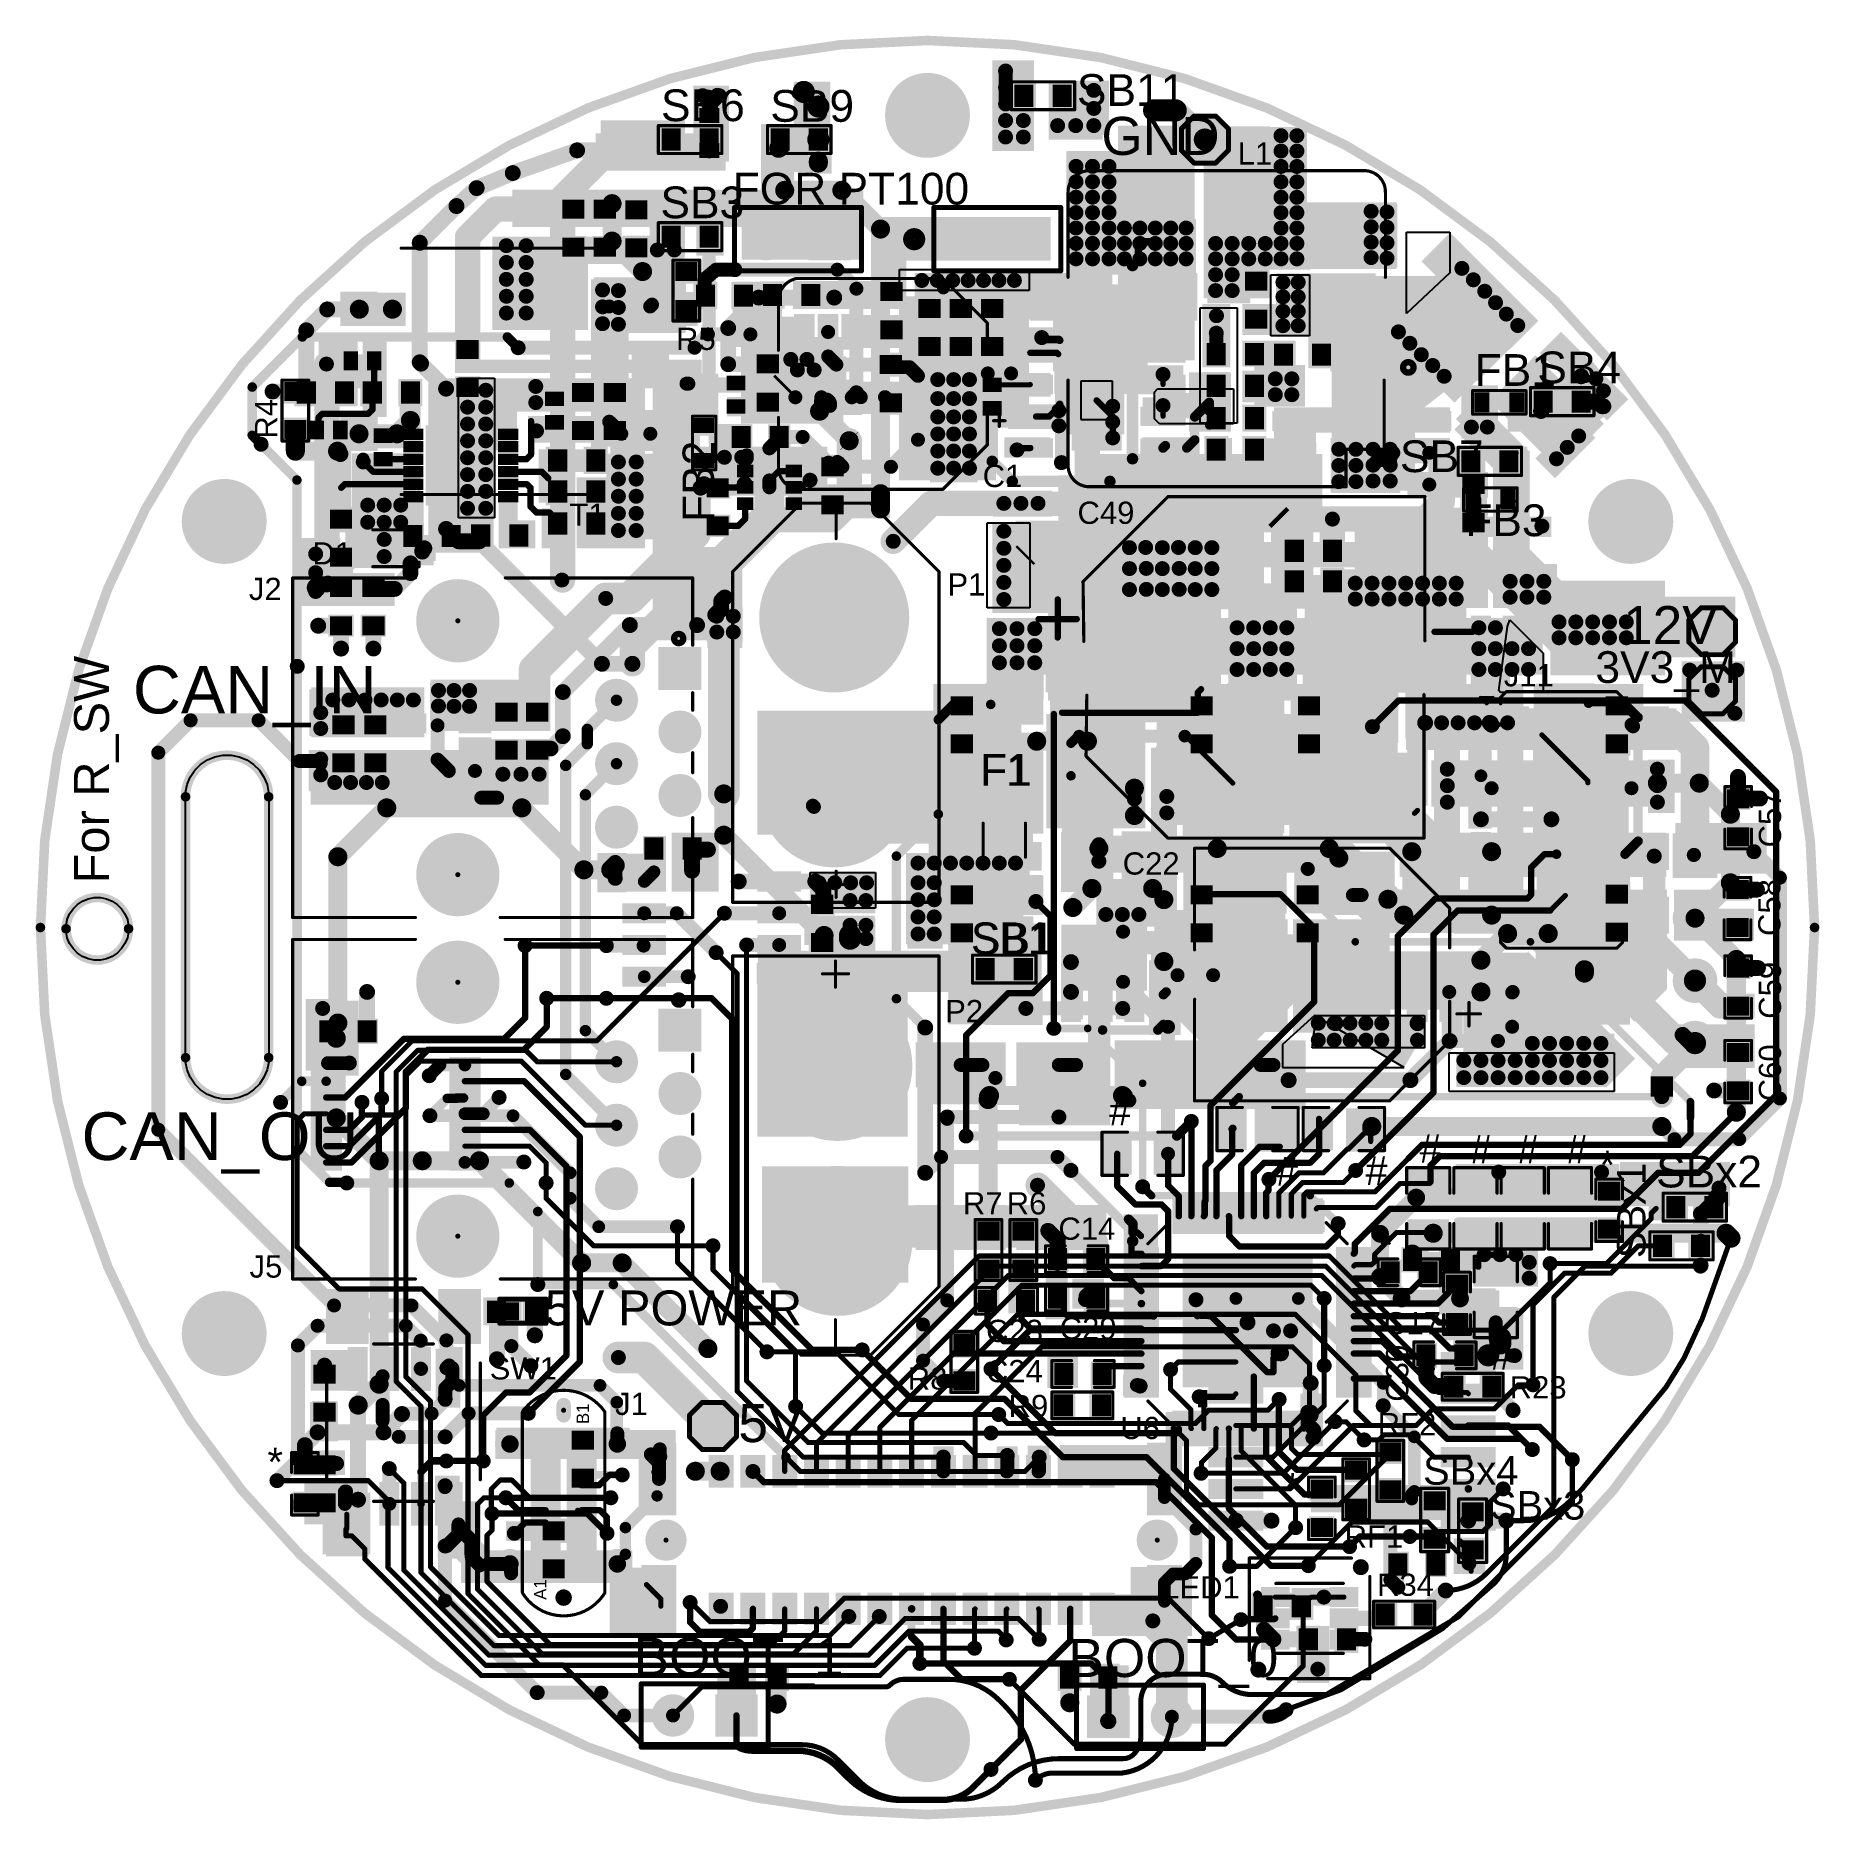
# Model space of a CAD drawing. Header units: millimetres. Extents: x -1.41 to 1.41, y -0.13 to 2.68.
import ezdxf

# ---------------------------------------------------------------- set-up
doc = ezdxf.new("R2010")
doc.units = ezdxf.units.MM
doc.header["$MEASUREMENT"] = 0
for name, color, linetype in [('BottomLayer', 5, 'Continuous'), ('BottomPaste', 16, 'Continuous'), ('BottomSolder', 6, 'Continuous'), ('Mechanical2', 216, 'Continuous'), ('MultiLayer', 9, 'Continuous'), ('PadHoleLayer', 156, 'Continuous'), ('TopLayer', 1, 'Continuous'), ('TopOverlay', 2, 'Continuous'), ('TopPaste', 8, 'Continuous'), ('TopSolder', 216, 'Continuous'), ('ViaHoleLayer', 16, 'Continuous')]:
    doc.layers.add(name, color=color, linetype=linetype)
doc.styles.add('Arial', font='', dxfattribs={"height": 0.2})
doc.styles.get('Arial').set_extended_font_data('Arial')

msp = doc.modelspace()

# ---------------------------------------------------------------- texts
at = {"layer": 'TopOverlay', "style": 'Arial'}
for s, height, p in [('SB11', 0.05, (0.2354, 2.574)), ('SB6', 0.05, (-0.4199, 2.55)), ('SB9', 0.05, (-0.2477, 2.549)), ('L1', 0.035, (0.4887, 2.4815)), ('SB3', 0.05, (-0.4208, 2.397)), ('R5', 0.035, (-0.3962, 2.1895)), ('FB1', 0.05, (0.862, 2.1329)), ('SB4', 0.05, (0.9608, 2.137)), ('SB7', 0.05, (0.7443, 1.997)), ('C1', 0.035, (0.0869, 1.9735)), ('T1', 0.035, (-0.5643, 1.9125)), ('C49', 0.035, (0.2363, 1.9155)), ('FB3', 0.05, (0.8473, 1.8962)), ('D1', 0.035, (-0.9693, 1.8515)), ('J2', 0.035, (-1.0692, 1.7955)), ('P1', 0.035, (0.0314, 1.8025)), ('J11', 0.035, (0.9081, 1.6595)), ('F1', 0.05, (0.083, 1.5029)), ('C22', 0.035, (0.3076, 1.3629)), ('SB1', 0.05, (0.0686, 1.237)), ('P2', 0.035, (0.0278, 1.1303)), ('SBx2', 0.05, (1.1479, 0.87)), ('R7', 0.035, (0.0558, 0.8275)), ('R6', 0.035, (0.1248, 0.8275)), ('C14', 0.035, (0.2063, 0.7875)), ('J5', 0.035, (-1.0682, 0.7279)), ('C23', 0.035, (0.0923, 0.6265)), ('C29', 0.035, (0.2083, 0.6305)), ('C17', 0.035, (0.7193, 0.6385)), ('SW1', 0.035, (-0.6898, 0.5675)), ('C24', 0.035, (0.0921, 0.5631)), ('R8', 0.035, (-0.0312, 0.5515)), ('R23', 0.035, (0.9173, 0.5375)), ('J1', 0.035, (-0.4923, 0.5115)), ('R9', 0.035, (0.1278, 0.5081)), ('U6', 0.035, (0.3038, 0.4735)), ('RF2', 0.035, (0.7093, 0.4795)), ('SBx4', 0.045, (0.7808, 0.4016)), ('SBx3', 0.045, (0.8862, 0.3466)), ('RF1', 0.035, (0.6572, 0.3025)), ('LED1', 0.035, (0.3697, 0.2225)), ('R34', 0.035, (0.7083, 0.2265))]:
    msp.add_text(s, height=height, dxfattribs=at).set_placement(p)
for s, height, rotation, p in [('GND', 0.06, 360, (0.274, 2.4967)), ('FOR PT100', 0.05, 360, (-0.307, 2.4186)), ('R4', 0.035, 90, (-1.0245, 2.0498)), ('FB2', 0.05, 90, (-0.3359, 1.9185)), ('12V', 0.06, 360, (1.0959, 1.726)), ('3V3_M', 0.05, 360, (1.0523, 1.6648)), ('For R_SW', 0.055, 90, (-1.2897, 1.349)), ('CAN_IN', 0.075, 360, (-1.252, 1.6168)), ('C57', 0.035, 90, (1.3448, 1.4057)), ('C58', 0.035, 90, (1.3438, 1.2661)), ('C59', 0.035, 90, (1.3448, 1.1357)), ('C60', 0.035, 90, (1.3448, 1.0057)), ('#', 0.045, 360, (0.286, 0.968)), ('CAN_OUT', 0.075, 360, (-1.333, 0.9132)), ('#', 0.045, 360, (0.775, 0.909)), ('#', 0.045, 360, (0.855, 0.908)), ('#', 0.045, 360, (0.929, 0.908)), ('#', 0.045, 360, (1.006, 0.908)), ('*', 0.045, 360, (1.059, 0.883)), ('#', 0.045, 360, (0.549, 0.873)), ('#', 0.045, 360, (0.69, 0.874)), ('SBx1', 0.045, 90, (1.1314, 0.7586)), ('*', 0.045, 360, (0.71, 0.757)), ('5V POWER', 0.055, 360, (-0.603, 0.6526)), ('C30', 0.035, 90, (0.7575, 0.5323)), ('#', 0.045, 360, (0.887, 0.583)), ('5V', 0.06, 360, (-0.298, 0.4687)), ('*', 0.045, 360, (-1.04, 0.415)), ('*', 0.045, 360, (0.563, 0.375)), ('BOOT_1', 0.06, 360, (-0.463, 0.1006)), ('BOOT_0', 0.06, 360, (0.222, 0.0986))]:
    msp.add_text(s, height=height, rotation=rotation, dxfattribs=at).set_placement(p)

# ---------------------------------------------------------------- blocks, each defined once
blk = doc.blocks.new('SN74LVTH125PWR_B_1')
at = {"layer": 'BottomLayer'}
for points in [[(-0.1299, 0.0856), (-0.0886, 0.0856), (-0.0886, 0.0679), (-0.1299, 0.0679)], [(0.0886, 0.0856), (0.1299, 0.0856), (0.1299, 0.0679), (0.0886, 0.0679)], [(-0.1299, 0.06), (-0.0886, 0.06), (-0.0886, 0.0423), (-0.1299, 0.0423)], [(0.0886, 0.06), (0.1299, 0.06), (0.1299, 0.0423), (0.0886, 0.0423)], [(-0.1299, 0.0344), (-0.0886, 0.0344), (-0.0886, 0.0167), (-0.1299, 0.0167)], [(0.0886, 0.0344), (0.1299, 0.0344), (0.1299, 0.0167), (0.0886, 0.0167)], [(-0.1299, 0.0089), (-0.0886, 0.0089), (-0.0886, -0.0089), (-0.1299, -0.0089)], [(0.0886, 0.0089), (0.1299, 0.0089), (0.1299, -0.0089), (0.0886, -0.0089)], [(-0.1299, -0.0167), (-0.0886, -0.0167), (-0.0886, -0.0344), (-0.1299, -0.0344)], [(0.0886, -0.0167), (0.1299, -0.0167), (0.1299, -0.0344), (0.0886, -0.0344)], [(-0.1299, -0.0423), (-0.0886, -0.0423), (-0.0886, -0.06), (-0.1299, -0.06)], [(0.0886, -0.0423), (0.1299, -0.0423), (0.1299, -0.06), (0.0886, -0.06)], [(-0.1299, -0.0679), (-0.0886, -0.0679), (-0.0886, -0.0856), (-0.1299, -0.0856)], [(0.0886, -0.0679), (0.1299, -0.0679), (0.1299, -0.0856), (0.0886, -0.0856)]]:
    blk.add_hatch(color=5, dxfattribs=at).paths.add_polyline_path(points)
at = {"layer": 'BottomPaste'}
for points in [[(-0.1299, 0.0856), (-0.0886, 0.0856), (-0.0886, 0.0679), (-0.1299, 0.0679)], [(0.0886, 0.0856), (0.1299, 0.0856), (0.1299, 0.0679), (0.0886, 0.0679)], [(-0.1299, 0.06), (-0.0886, 0.06), (-0.0886, 0.0423), (-0.1299, 0.0423)], [(0.0886, 0.06), (0.1299, 0.06), (0.1299, 0.0423), (0.0886, 0.0423)], [(-0.1299, 0.0344), (-0.0886, 0.0344), (-0.0886, 0.0167), (-0.1299, 0.0167)], [(0.0886, 0.0344), (0.1299, 0.0344), (0.1299, 0.0167), (0.0886, 0.0167)], [(-0.1299, 0.0089), (-0.0886, 0.0089), (-0.0886, -0.0089), (-0.1299, -0.0089)], [(0.0886, 0.0089), (0.1299, 0.0089), (0.1299, -0.0089), (0.0886, -0.0089)], [(-0.1299, -0.0167), (-0.0886, -0.0167), (-0.0886, -0.0344), (-0.1299, -0.0344)], [(0.0886, -0.0167), (0.1299, -0.0167), (0.1299, -0.0344), (0.0886, -0.0344)], [(-0.1299, -0.0423), (-0.0886, -0.0423), (-0.0886, -0.06), (-0.1299, -0.06)], [(0.0886, -0.0423), (0.1299, -0.0423), (0.1299, -0.06), (0.0886, -0.06)], [(-0.1299, -0.0679), (-0.0886, -0.0679), (-0.0886, -0.0856), (-0.1299, -0.0856)], [(0.0886, -0.0679), (0.1299, -0.0679), (0.1299, -0.0856), (0.0886, -0.0856)]]:
    blk.add_hatch(color=16, dxfattribs=at).paths.add_polyline_path(points)
at = {"layer": 'BottomSolder'}
for points in [[(-0.1339, 0.0896), (-0.0846, 0.0896), (-0.0846, 0.0639), (-0.1339, 0.0639)], [(0.0846, 0.0896), (0.1339, 0.0896), (0.1339, 0.0639), (0.0846, 0.0639)], [(-0.1339, 0.064), (-0.0846, 0.064), (-0.0846, 0.0383), (-0.1339, 0.0383)], [(0.0846, 0.064), (0.1339, 0.064), (0.1339, 0.0383), (0.0846, 0.0383)], [(-0.1339, 0.0384), (-0.0846, 0.0384), (-0.0846, 0.0127), (-0.1339, 0.0127)], [(0.0846, 0.0384), (0.1339, 0.0384), (0.1339, 0.0127), (0.0846, 0.0127)], [(-0.1339, 0.0129), (-0.0846, 0.0129), (-0.0846, -0.0129), (-0.1339, -0.0129)], [(0.0846, 0.0129), (0.1339, 0.0129), (0.1339, -0.0129), (0.0846, -0.0129)], [(-0.1339, -0.0127), (-0.0846, -0.0127), (-0.0846, -0.0384), (-0.1339, -0.0384)], [(0.0846, -0.0127), (0.1339, -0.0127), (0.1339, -0.0384), (0.0846, -0.0384)], [(-0.1339, -0.0383), (-0.0846, -0.0383), (-0.0846, -0.064), (-0.1339, -0.064)], [(0.0846, -0.0383), (0.1339, -0.0383), (0.1339, -0.064), (0.0846, -0.064)], [(-0.1339, -0.0639), (-0.0846, -0.0639), (-0.0846, -0.0896), (-0.1339, -0.0896)], [(0.0846, -0.0639), (0.1339, -0.0639), (0.1339, -0.0896), (0.0846, -0.0896)]]:
    blk.add_hatch(color=6, dxfattribs=at).paths.add_polyline_path(points)
blk = doc.blocks.new('EEEFT1H221AP_2')
at = {"layer": 'TopLayer'}
for points in [[(-0.2185, 0.0394), (-0.061, 0.0394), (-0.061, -0.0394), (-0.2185, -0.0394)], [(0.061, 0.0394), (0.2185, 0.0394), (0.2185, -0.0394), (0.061, -0.0394)]]:
    blk.add_hatch(color=1, dxfattribs=at).paths.add_polyline_path(points)
at = {"layer": 'TopPaste'}
for points in [[(-0.2185, 0.0394), (-0.061, 0.0394), (-0.061, -0.0394), (-0.2185, -0.0394)], [(0.061, 0.0394), (0.2185, 0.0394), (0.2185, -0.0394), (0.061, -0.0394)]]:
    blk.add_hatch(color=8, dxfattribs=at).paths.add_polyline_path(points)
at = {"layer": 'TopSolder'}
for points in [[(-0.2225, 0.0434), (-0.057, 0.0434), (-0.057, -0.0434), (-0.2225, -0.0434)], [(0.057, 0.0434), (0.2225, 0.0434), (0.2225, -0.0434), (0.057, -0.0434)]]:
    blk.add_hatch(color=216, dxfattribs=at).paths.add_polyline_path(points)
at = {"layer": 'TopOverlay', "const_width": 0.005}
for points in [[(-0.095, 0.166), (-0.165, 0.096)], [(0.136, 0.166), (-0.095, 0.166)], [(0.164, 0.135), (0.164, 0.053)], [(-0.165, 0.096), (-0.165, 0.05)], [(-0.175, 0.058), (-0.193, 0.058)], [(-0.184, 0.067), (-0.184, 0.049)], [(-0.165, -0.05), (-0.165, -0.096)], [(0.164, -0.053), (0.164, -0.135)], [(-0.095, -0.166), (-0.165, -0.096)], [(0.136, -0.166), (-0.095, -0.166)]]:
    blk.add_lwpolyline(points, dxfattribs=at)
at = {"layer": 'TopOverlay', "const_width": 0.0025}
for points in [[(-0.0963, 0.166, 1), (-0.0938, 0.166, 1)], [(-0.0963, 0.166, 1), (-0.0938, 0.166, 1)], [(0.1348, 0.166, 1), (0.1373, 0.166, 1)], [(0.1348, 0.166, 1), (0.1373, 0.166, 1)], [(0.1628, 0.135, 1), (0.1653, 0.135, 1)], [(0.1628, 0.135, 1), (0.1653, 0.135, 1)], [(-0.1663, 0.096, 1), (-0.1638, 0.096, 1)], [(-0.1663, 0.096, 1), (-0.1638, 0.096, 1)], [(-0.1943, 0.058, 1), (-0.1918, 0.058, 1)], [(-0.1852, 0.067, 1), (-0.1827, 0.067, 1)], [(-0.1762, 0.058, 1), (-0.1737, 0.058, 1)], [(-0.1852, 0.049, 1), (-0.1827, 0.049, 1)], [(-0.1663, 0.05, 1), (-0.1638, 0.05, 1)], [(0.1628, 0.053, 1), (0.1653, 0.053, 1)], [(-0.1663, -0.05, 1), (-0.1638, -0.05, 1)], [(0.1628, -0.053, 1), (0.1653, -0.053, 1)], [(-0.1663, -0.096, 1), (-0.1638, -0.096, 1)], [(-0.1663, -0.096, 1), (-0.1638, -0.096, 1)], [(0.1628, -0.135, 1), (0.1653, -0.135, 1)], [(0.1628, -0.135, 1), (0.1653, -0.135, 1)], [(-0.0963, -0.166, 1), (-0.0938, -0.166, 1)], [(-0.0963, -0.166, 1), (-0.0938, -0.166, 1)], [(0.1348, -0.166, 1), (0.1373, -0.166, 1)], [(0.1348, -0.166, 1), (0.1373, -0.166, 1)]]:
    blk.add_lwpolyline(points, format="xyb", close=True, dxfattribs=at)
at = {"layer": 'TopOverlay', "const_width": 0.005}
for points in [[(0.136, 0.166, -0.31993), (0.164, 0.135)], [(0.164, -0.135, -0.31993), (0.136, -0.166)]]:
    blk.add_lwpolyline(points, format="xyb", dxfattribs=at)
blk = doc.blocks.new('X6521WVS_2_04H_C60D74_3')
at = {"layer": 'TopLayer'}
for points in [[(-0.175, 0.1654), (-0.125, 0.1654), (-0.125, 0.0551), (-0.175, 0.0551)], [(-0.075, 0.1654), (-0.025, 0.1654), (-0.025, 0.0551), (-0.075, 0.0551)], [(0.025, 0.1654), (0.075, 0.1654), (0.075, 0.0551), (0.025, 0.0551)], [(0.125, 0.1654), (0.175, 0.1654), (0.175, 0.0551), (0.125, 0.0551)], [(-0.175, -0.0551), (-0.125, -0.0551), (-0.125, -0.1654), (-0.175, -0.1654)], [(-0.075, -0.0551), (-0.025, -0.0551), (-0.025, -0.1654), (-0.075, -0.1654)], [(0.025, -0.0551), (0.075, -0.0551), (0.075, -0.1654), (0.025, -0.1654)], [(0.125, -0.0551), (0.175, -0.0551), (0.175, -0.1654), (0.125, -0.1654)]]:
    blk.add_hatch(color=1, dxfattribs=at).paths.add_polyline_path(points)
at = {"layer": 'TopOverlay'}
for points in [[(-0.171, -0.0532), (-0.128, -0.0532), (-0.128, -0.0362), (-0.171, -0.0362)], [(-0.193, -0.1232), (-0.186, -0.1232), (-0.186, -0.1132), (-0.193, -0.1132)]]:
    blk.add_hatch(color=2, dxfattribs=at).paths.add_polyline_path(points)
at = {"layer": 'TopPaste'}
for points in [[(-0.175, 0.1654), (-0.125, 0.1654), (-0.125, 0.0551), (-0.175, 0.0551)], [(-0.075, 0.1654), (-0.025, 0.1654), (-0.025, 0.0551), (-0.075, 0.0551)], [(0.025, 0.1654), (0.075, 0.1654), (0.075, 0.0551), (0.025, 0.0551)], [(0.125, 0.1654), (0.175, 0.1654), (0.175, 0.0551), (0.125, 0.0551)], [(-0.175, -0.0551), (-0.125, -0.0551), (-0.125, -0.1654), (-0.175, -0.1654)], [(-0.075, -0.0551), (-0.025, -0.0551), (-0.025, -0.1654), (-0.075, -0.1654)], [(0.025, -0.0551), (0.075, -0.0551), (0.075, -0.1654), (0.025, -0.1654)], [(0.125, -0.0551), (0.175, -0.0551), (0.175, -0.1654), (0.125, -0.1654)]]:
    blk.add_hatch(color=8, dxfattribs=at).paths.add_polyline_path(points)
at = {"layer": 'TopSolder'}
for points in [[(-0.179, 0.1694), (-0.121, 0.1694), (-0.121, 0.0511), (-0.179, 0.0511)], [(-0.079, 0.1694), (-0.021, 0.1694), (-0.021, 0.0511), (-0.079, 0.0511)], [(0.021, 0.1694), (0.079, 0.1694), (0.079, 0.0511), (0.021, 0.0511)], [(0.121, 0.1694), (0.179, 0.1694), (0.179, 0.0511), (0.121, 0.0511)], [(-0.179, -0.0511), (-0.121, -0.0511), (-0.121, -0.1694), (-0.179, -0.1694)], [(-0.079, -0.0511), (-0.021, -0.0511), (-0.021, -0.1694), (-0.079, -0.1694)], [(0.021, -0.0511), (0.079, -0.0511), (0.079, -0.1694), (0.021, -0.1694)], [(0.121, -0.0511), (0.179, -0.0511), (0.179, -0.1694), (0.121, -0.1694)]]:
    blk.add_hatch(color=216, dxfattribs=at).paths.add_polyline_path(points)
at = {"layer": 'TopOverlay', "const_width": 0.005}
for points in [[(-0.202, 0.087), (-0.193, 0.096)], [(-0.202, -0.087), (-0.202, 0.087)], [(-0.183, 0.096), (-0.193, 0.096)], [(0.193, 0.096), (0.183, 0.096)], [(0.202, 0.087), (0.193, 0.096)], [(0.202, -0.087), (0.202, 0.087)], [(-0.193, -0.096), (-0.202, -0.087)], [(-0.183, -0.096), (-0.193, -0.096)], [(-0.193, -0.128), (-0.193, -0.108)], [(-0.183, -0.118), (-0.193, -0.108)], [(0.193, -0.096), (0.183, -0.096)], [(0.193, -0.096), (0.202, -0.087)], [(-0.193, -0.128), (-0.183, -0.118)]]:
    blk.add_lwpolyline(points, dxfattribs=at)
at = {"layer": 'TopOverlay', "const_width": 0.0025}
for points in [[(-0.2032, 0.087, 1), (-0.2008, 0.087, 1)], [(-0.2032, 0.087, 1), (-0.2008, 0.087, 1)], [(-0.1943, 0.096, 1), (-0.1918, 0.096, 1)], [(-0.1943, 0.096, 1), (-0.1918, 0.096, 1)], [(-0.1842, 0.096, 1), (-0.1817, 0.096, 1)], [(0.1817, 0.096, 1), (0.1842, 0.096, 1)], [(0.1918, 0.096, 1), (0.1943, 0.096, 1)], [(0.1918, 0.096, 1), (0.1943, 0.096, 1)], [(0.2008, 0.087, 1), (0.2032, 0.087, 1)], [(0.2008, 0.087, 1), (0.2032, 0.087, 1)], [(-0.2032, -0.087, 1), (-0.2008, -0.087, 1)], [(-0.2032, -0.087, 1), (-0.2008, -0.087, 1)], [(-0.1943, -0.096, 1), (-0.1918, -0.096, 1)], [(-0.1943, -0.096, 1), (-0.1918, -0.096, 1)], [(-0.1943, -0.108, 1), (-0.1918, -0.108, 1)], [(-0.1943, -0.108, 1), (-0.1918, -0.108, 1)], [(-0.1842, -0.096, 1), (-0.1817, -0.096, 1)], [(0.1817, -0.096, 1), (0.1842, -0.096, 1)], [(0.1918, -0.096, 1), (0.1943, -0.096, 1)], [(0.1918, -0.096, 1), (0.1943, -0.096, 1)], [(0.2008, -0.087, 1), (0.2032, -0.087, 1)], [(0.2008, -0.087, 1), (0.2032, -0.087, 1)], [(-0.1943, -0.128, 1), (-0.1918, -0.128, 1)], [(-0.1943, -0.128, 1), (-0.1918, -0.128, 1)], [(-0.1842, -0.118, 1), (-0.1817, -0.118, 1)], [(-0.1842, -0.118, 1), (-0.1817, -0.118, 1)]]:
    blk.add_lwpolyline(points, format="xyb", close=True, dxfattribs=at)
blk = doc.blocks.new('LTST_G683GEBW_4')
at = {"layer": 'BottomSolder'}
h = blk.add_hatch(color=6, dxfattribs=at)
edge = h.paths.add_edge_path()
edge.add_arc((0.0807, 0.0807), 0.004, 0, 360)
h = blk.add_hatch(color=6, dxfattribs=at)
edge = h.paths.add_edge_path()
edge.add_arc((-0.0807, -0.0807), 0.004, 0, 360)
at = {"layer": 'PadHoleLayer'}
h = blk.add_hatch(color=156, dxfattribs=at)
edge = h.paths.add_edge_path()
edge.add_arc((0.0807, 0.0807), 0.0126, 0, 360)
h = blk.add_hatch(color=156, dxfattribs=at)
edge = h.paths.add_edge_path()
edge.add_arc((-0.0807, -0.0807), 0.0126, 0, 360)
at = {"layer": 'TopLayer'}
for points in [[(-0.0728, 0.0453), (-0.0354, 0.0453), (-0.0354, 0.0217), (-0.0728, 0.0217)], [(0.0354, 0.0453), (0.0728, 0.0453), (0.0728, 0.0217), (0.0354, 0.0217)], [(-0.0728, 0.0118), (-0.0354, 0.0118), (-0.0354, -0.0118), (-0.0728, -0.0118)], [(0.0354, 0.0118), (0.0728, 0.0118), (0.0728, -0.0118), (0.0354, -0.0118)], [(-0.0728, -0.0217), (-0.0354, -0.0217), (-0.0354, -0.0453), (-0.0728, -0.0453)], [(0.0354, -0.0217), (0.0728, -0.0217), (0.0728, -0.0453), (0.0354, -0.0453)]]:
    blk.add_hatch(color=1, dxfattribs=at).paths.add_polyline_path(points)
at = {"layer": 'TopPaste'}
for points in [[(-0.0728, 0.0453), (-0.0354, 0.0453), (-0.0354, 0.0217), (-0.0728, 0.0217)], [(0.0354, 0.0453), (0.0728, 0.0453), (0.0728, 0.0217), (0.0354, 0.0217)], [(-0.0728, 0.0118), (-0.0354, 0.0118), (-0.0354, -0.0118), (-0.0728, -0.0118)], [(0.0354, 0.0118), (0.0728, 0.0118), (0.0728, -0.0118), (0.0354, -0.0118)], [(-0.0728, -0.0217), (-0.0354, -0.0217), (-0.0354, -0.0453), (-0.0728, -0.0453)], [(0.0354, -0.0217), (0.0728, -0.0217), (0.0728, -0.0453), (0.0354, -0.0453)]]:
    blk.add_hatch(color=8, dxfattribs=at).paths.add_polyline_path(points)
at = {"layer": 'TopSolder'}
h = blk.add_hatch(color=216, dxfattribs=at)
edge = h.paths.add_edge_path()
edge.add_arc((0.0807, 0.0807), 0.004, 0, 360)
for points in [[(-0.0768, 0.0493), (-0.0314, 0.0493), (-0.0314, 0.0177), (-0.0768, 0.0177)], [(0.0314, 0.0493), (0.0768, 0.0493), (0.0768, 0.0177), (0.0314, 0.0177)], [(-0.0768, 0.0158), (-0.0314, 0.0158), (-0.0314, -0.0158), (-0.0768, -0.0158)], [(0.0314, 0.0158), (0.0768, 0.0158), (0.0768, -0.0158), (0.0314, -0.0158)], [(-0.0768, -0.0177), (-0.0314, -0.0177), (-0.0314, -0.0493), (-0.0768, -0.0493)], [(0.0314, -0.0177), (0.0768, -0.0177), (0.0768, -0.0493), (0.0314, -0.0493)]]:
    blk.add_hatch(color=216, dxfattribs=at).paths.add_polyline_path(points)
h = blk.add_hatch(color=216, dxfattribs=at)
edge = h.paths.add_edge_path()
edge.add_arc((-0.0807, -0.0807), 0.004, 0, 360)
at = {"layer": 'TopOverlay', "const_width": 0.005}
for points in [[(-0.095, -0.066), (-0.095, 0.095)], [(-0.095, 0.095), (0.066, 0.095)], [(-0.0531, 0.0551), (0, 0.0551)], [(0, 0.0551), (0.0531, 0.0551)], [(0.095, -0.095), (0.095, 0.066)], [(-0.0531, -0.0551), (0, -0.0551)], [(0, -0.0551), (0.0531, -0.0551)], [(-0.066, -0.095), (0.095, -0.095)]]:
    blk.add_lwpolyline(points, dxfattribs=at)
at = {"layer": 'TopOverlay'}
for points, const_width in [([(-0.0963, 0.095, 1), (-0.0938, 0.095, 1)], 0.0025), ([(-0.0963, 0.095, 1), (-0.0938, 0.095, 1)], 0.0025), ([(0.0648, 0.095, 1), (0.0673, 0.095, 1)], 0.0025), ([(-0.0544, 0.0551, 1), (-0.0519, 0.0551, 1)], 0.0025), ([(-0.0013, 0.0551, 1), (0.0013, 0.0551, 1)], 0.0025), ([(-0.0013, 0.0551, 1), (0.0013, 0.0551, 1)], 0.0025), ([(0.0519, 0.0551, 1), (0.0544, 0.0551, 1)], 0.0025), ([(0.0938, 0.066, 1), (0.0963, 0.066, 1)], 0.0025), ([(-0.08, 0.037, 1), (-0.084, 0.037, 1)], 0.01), ([(-0.0865, 0.037, 1), (-0.0815, 0.037, 1)], 0.005), ([(-0.0825, 0.037, 1), (-0.0775, 0.037, 1)], 0.005), ([(-0.0544, -0.0551, 1), (-0.0519, -0.0551, 1)], 0.0025), ([(-0.0013, -0.0551, 1), (0.0013, -0.0551, 1)], 0.0025), ([(-0.0013, -0.0551, 1), (0.0013, -0.0551, 1)], 0.0025), ([(0.0519, -0.0551, 1), (0.0544, -0.0551, 1)], 0.0025), ([(-0.0963, -0.066, 1), (-0.0938, -0.066, 1)], 0.0025), ([(-0.0672, -0.095, 1), (-0.0647, -0.095, 1)], 0.0025), ([(0.0938, -0.095, 1), (0.0963, -0.095, 1)], 0.0025), ([(0.0938, -0.095, 1), (0.0963, -0.095, 1)], 0.0025)]:
    blk.add_lwpolyline(points, format="xyb", close=True, dxfattribs=dict(at, const_width=const_width))
blk = doc.blocks.new('T_______S______13___A________5')
at = {"layer": 'TopLayer'}
for points in [[(-0.2067, 0.1181), (-0.128, 0.1181), (-0.128, 0.0591), (-0.2067, 0.0591)], [(0.128, 0.1181), (0.2067, 0.1181), (0.2067, 0.0591), (0.128, 0.0591)], [(-0.2067, -0.0591), (-0.128, -0.0591), (-0.128, -0.1181), (-0.2067, -0.1181)], [(0.128, -0.0591), (0.2067, -0.0591), (0.2067, -0.1181), (0.128, -0.1181)]]:
    blk.add_hatch(color=1, dxfattribs=at).paths.add_polyline_path(points)
at = {"layer": 'TopPaste'}
for points in [[(-0.2067, 0.1181), (-0.128, 0.1181), (-0.128, 0.0591), (-0.2067, 0.0591)], [(0.128, 0.1181), (0.2067, 0.1181), (0.2067, 0.0591), (0.128, 0.0591)], [(-0.2067, -0.0591), (-0.128, -0.0591), (-0.128, -0.1181), (-0.2067, -0.1181)], [(0.128, -0.0591), (0.2067, -0.0591), (0.2067, -0.1181), (0.128, -0.1181)]]:
    blk.add_hatch(color=8, dxfattribs=at).paths.add_polyline_path(points)
at = {"layer": 'TopSolder'}
for points in [[(-0.2107, 0.1221), (-0.124, 0.1221), (-0.124, 0.0551), (-0.2107, 0.0551)], [(0.124, 0.1221), (0.2107, 0.1221), (0.2107, 0.0551), (0.124, 0.0551)], [(-0.2107, -0.0551), (-0.124, -0.0551), (-0.124, -0.1221), (-0.2107, -0.1221)], [(0.124, -0.0551), (0.2107, -0.0551), (0.2107, -0.1221), (0.124, -0.1221)]]:
    blk.add_hatch(color=216, dxfattribs=at).paths.add_polyline_path(points)
at = {"layer": 'TopOverlay', "const_width": 0.005}
for points in [[(-0.09, 0.121), (0.094, 0.121)], [(-0.124, 0.047), (-0.124, -0.047)], [(0.124, 0.047), (0.124, -0.047)], [(-0.09, -0.121), (0.094, -0.121)]]:
    blk.add_lwpolyline(points, dxfattribs=at)
at = {"layer": 'TopOverlay', "const_width": 0.0025}
for points in [[(-0.0912, 0.121, 1), (-0.0887, 0.121, 1)], [(0.0927, 0.121, 1), (0.0953, 0.121, 1)], [(-0.1253, 0.047, 1), (-0.1227, 0.047, 1)], [(0.1228, 0.047, 1), (0.1253, 0.047, 1)], [(-0.1253, -0.047, 1), (-0.1227, -0.047, 1)], [(0.1228, -0.047, 1), (0.1253, -0.047, 1)], [(-0.0912, -0.121, 1), (-0.0887, -0.121, 1)], [(0.0927, -0.121, 1), (0.0953, -0.121, 1)]]:
    blk.add_lwpolyline(points, format="xyb", close=True, dxfattribs=at)
blk = doc.blocks.new('R__0603_B_6')
at = {"layer": 'BottomLayer'}
for points in [[(-0.045, -0.0175), (-0.045, 0.0175), (-0.015, 0.0175), (-0.015, -0.0175)], [(0.015, -0.0175), (0.015, 0.0175), (0.045, 0.0175), (0.045, -0.0175)]]:
    blk.add_hatch(color=5, dxfattribs=at).paths.add_polyline_path(points)
at = {"layer": 'BottomPaste'}
for points in [[(-0.045, -0.0175), (-0.045, 0.0175), (-0.015, 0.0175), (-0.015, -0.0175)], [(0.015, -0.0175), (0.015, 0.0175), (0.045, 0.0175), (0.045, -0.0175)]]:
    blk.add_hatch(color=16, dxfattribs=at).paths.add_polyline_path(points)
at = {"layer": 'BottomSolder'}
for points in [[(-0.049, -0.0215), (-0.049, 0.0215), (-0.011, 0.0215), (-0.011, -0.0215)], [(0.011, -0.0215), (0.011, 0.0215), (0.049, 0.0215), (0.049, -0.0215)]]:
    blk.add_hatch(color=6, dxfattribs=at).paths.add_polyline_path(points)
blk = doc.blocks.new('R__0603_7')
at = {"layer": 'TopLayer'}
for points in [[(-0.015, 0.0175), (-0.015, -0.0175), (-0.045, -0.0175), (-0.045, 0.0175)], [(0.045, 0.0175), (0.045, -0.0175), (0.015, -0.0175), (0.015, 0.0175)]]:
    blk.add_hatch(color=1, dxfattribs=at).paths.add_polyline_path(points)
at = {"layer": 'TopPaste'}
for points in [[(-0.015, 0.0175), (-0.015, -0.0175), (-0.045, -0.0175), (-0.045, 0.0175)], [(0.045, 0.0175), (0.045, -0.0175), (0.015, -0.0175), (0.015, 0.0175)]]:
    blk.add_hatch(color=8, dxfattribs=at).paths.add_polyline_path(points)
at = {"layer": 'TopSolder'}
for points in [[(-0.011, 0.0215), (-0.011, -0.0215), (-0.049, -0.0215), (-0.049, 0.0215)], [(0.049, 0.0215), (0.049, -0.0215), (0.011, -0.0215), (0.011, 0.0215)]]:
    blk.add_hatch(color=216, dxfattribs=at).paths.add_polyline_path(points)
at = {"layer": 'TopOverlay', "const_width": 0.005}
for points in [[(-0.048, -0.021), (-0.048, 0.021)], [(-0.048, 0.021), (0.048, 0.021)], [(0.048, -0.021), (0.048, 0.021)], [(-0.048, -0.021), (0.048, -0.021)]]:
    blk.add_lwpolyline(points, dxfattribs=at)
at = {"layer": 'TopOverlay', "const_width": 0.0025}
for points in [[(-0.04925, 0.021, 1), (-0.04675, 0.021, 1)], [(-0.04925, 0.021, 1), (-0.04675, 0.021, 1)], [(0.04675, 0.021, 1), (0.04925, 0.021, 1)], [(0.04675, 0.021, 1), (0.04925, 0.021, 1)], [(-0.04925, -0.021, 1), (-0.04675, -0.021, 1)], [(-0.04925, -0.021, 1), (-0.04675, -0.021, 1)], [(0.04675, -0.021, 1), (0.04925, -0.021, 1)], [(0.04675, -0.021, 1), (0.04925, -0.021, 1)]]:
    blk.add_lwpolyline(points, format="xyb", close=True, dxfattribs=at)
blk = doc.blocks.new('HDR1X2_8')
at = {"layer": 'BottomLayer'}
blk.add_hatch(color=5, dxfattribs=at).paths.add_polyline_path([(-0.0295, 0.0295), (0.0295, 0.0295), (0.0295, -0.0295), (-0.0295, -0.0295)])
h = blk.add_hatch(color=5, dxfattribs=at)
edge = h.paths.add_edge_path()
edge.add_arc((0.1, 0), 0.0295, 0, 360)
at = {"layer": 'BottomSolder'}
blk.add_hatch(color=6, dxfattribs=at).paths.add_polyline_path([(-0.0335, 0.0335), (0.0335, 0.0335), (0.0335, -0.0335), (-0.0335, -0.0335)])
h = blk.add_hatch(color=6, dxfattribs=at)
edge = h.paths.add_edge_path()
edge.add_arc((0.1, 0), 0.0335, 0, 360)
at = {"layer": 'MultiLayer'}
blk.add_hatch(color=9, dxfattribs=at).paths.add_polyline_path([(-0.0295, 0.0295), (0.0295, 0.0295), (0.0295, -0.0295), (-0.0295, -0.0295)])
h = blk.add_hatch(color=9, dxfattribs=at)
edge = h.paths.add_edge_path()
edge.add_arc((0.1, 0), 0.0295, 0, 360)
at = {"layer": 'PadHoleLayer'}
h = blk.add_hatch(color=156, dxfattribs=at)
edge = h.paths.add_edge_path()
edge.add_arc((0, 0), 0.0177, 0, 360)
h = blk.add_hatch(color=156, dxfattribs=at)
edge = h.paths.add_edge_path()
edge.add_arc((0.1, 0), 0.0177, 0, 360)
at = {"layer": 'TopLayer'}
blk.add_hatch(color=1, dxfattribs=at).paths.add_polyline_path([(-0.0295, 0.0295), (0.0295, 0.0295), (0.0295, -0.0295), (-0.0295, -0.0295)])
h = blk.add_hatch(color=1, dxfattribs=at)
edge = h.paths.add_edge_path()
edge.add_arc((0.1, 0), 0.0295, 0, 360)
at = {"layer": 'TopSolder'}
blk.add_hatch(color=216, dxfattribs=at).paths.add_polyline_path([(-0.0335, 0.0335), (0.0335, 0.0335), (0.0335, -0.0335), (-0.0335, -0.0335)])
h = blk.add_hatch(color=216, dxfattribs=at)
edge = h.paths.add_edge_path()
edge.add_arc((0.1, 0), 0.0335, 0, 360)
at = {"layer": 'TopOverlay', "const_width": 0.00787}
for points in [[(-0.05, 0.05), (-0.05, -0.05)], [(0.15, 0.05), (-0.05, 0.05)], [(0.15, 0.05), (0.15, -0.05)], [(0.15, -0.05), (-0.05, -0.05)]]:
    blk.add_lwpolyline(points, dxfattribs=at)
at = {"layer": 'TopOverlay', "const_width": 0.00394}
for points in [[(-0.052, 0.05, 1), (-0.048, 0.05, 1)], [(-0.052, 0.05, 1), (-0.048, 0.05, 1)], [(0.148, 0.05, 1), (0.152, 0.05, 1)], [(0.148, 0.05, 1), (0.152, 0.05, 1)], [(-0.052, -0.05, 1), (-0.048, -0.05, 1)], [(-0.052, -0.05, 1), (-0.048, -0.05, 1)], [(0.148, -0.05, 1), (0.152, -0.05, 1)], [(0.148, -0.05, 1), (0.152, -0.05, 1)]]:
    blk.add_lwpolyline(points, format="xyb", close=True, dxfattribs=at)
blk = doc.blocks.new('C___0603_B_9')
at = {"layer": 'BottomLayer'}
for points in [[(-0.045, -0.0175), (-0.045, 0.0175), (-0.015, 0.0175), (-0.015, -0.0175)], [(0.015, -0.0175), (0.015, 0.0175), (0.045, 0.0175), (0.045, -0.0175)]]:
    blk.add_hatch(color=5, dxfattribs=at).paths.add_polyline_path(points)
at = {"layer": 'BottomPaste'}
for points in [[(-0.045, -0.0175), (-0.045, 0.0175), (-0.015, 0.0175), (-0.015, -0.0175)], [(0.015, -0.0175), (0.015, 0.0175), (0.045, 0.0175), (0.045, -0.0175)]]:
    blk.add_hatch(color=16, dxfattribs=at).paths.add_polyline_path(points)
at = {"layer": 'BottomSolder'}
for points in [[(-0.0474, -0.0199), (-0.0474, 0.0199), (-0.0126, 0.0199), (-0.0126, -0.0199)], [(0.0126, -0.0199), (0.0126, 0.0199), (0.0474, 0.0199), (0.0474, -0.0199)]]:
    blk.add_hatch(color=6, dxfattribs=at).paths.add_polyline_path(points)
blk = doc.blocks.new('C___0603_B_10')
at = {"layer": 'BottomLayer'}
for points in [[(-0.045, -0.0175), (-0.045, 0.0175), (-0.015, 0.0175), (-0.015, -0.0175)], [(0.015, -0.0175), (0.015, 0.0175), (0.045, 0.0175), (0.045, -0.0175)]]:
    blk.add_hatch(color=5, dxfattribs=at).paths.add_polyline_path(points)
at = {"layer": 'BottomPaste'}
for points in [[(-0.045, -0.0175), (-0.045, 0.0175), (-0.015, 0.0175), (-0.015, -0.0175)], [(0.015, -0.0175), (0.015, 0.0175), (0.045, 0.0175), (0.045, -0.0175)]]:
    blk.add_hatch(color=16, dxfattribs=at).paths.add_polyline_path(points)
at = {"layer": 'BottomSolder'}
for points in [[(-0.0474, -0.0199), (-0.0474, 0.0199), (-0.0126, 0.0199), (-0.0126, -0.0199)], [(0.0126, -0.0199), (0.0126, 0.0199), (0.0474, 0.0199), (0.0474, -0.0199)]]:
    blk.add_hatch(color=6, dxfattribs=at).paths.add_polyline_path(points)
blk = doc.blocks.new('SMA_B_11')
at = {"layer": 'BottomLayer'}
for points in [[(-0.128, 0.0335), (-0.0295, 0.0335), (-0.0295, -0.0335), (-0.128, -0.0335)], [(0.0295, 0.0335), (0.128, 0.0335), (0.128, -0.0335), (0.0295, -0.0335)]]:
    blk.add_hatch(color=5, dxfattribs=at).paths.add_polyline_path(points)
at = {"layer": 'BottomPaste'}
for points in [[(-0.128, 0.0335), (-0.0295, 0.0335), (-0.0295, -0.0335), (-0.128, -0.0335)], [(0.0295, 0.0335), (0.128, 0.0335), (0.128, -0.0335), (0.0295, -0.0335)]]:
    blk.add_hatch(color=16, dxfattribs=at).paths.add_polyline_path(points)
at = {"layer": 'BottomSolder'}
for points in [[(-0.132, 0.0375), (-0.0255, 0.0375), (-0.0255, -0.0375), (-0.132, -0.0375)], [(0.0255, 0.0375), (0.132, 0.0375), (0.132, -0.0375), (0.0255, -0.0375)]]:
    blk.add_hatch(color=6, dxfattribs=at).paths.add_polyline_path(points)
blk = doc.blocks.new('16_SOIC_B_12')
at = {"layer": 'BottomLayer'}
for points in [[(-0.2224, 0.1868), (-0.1437, 0.1868), (-0.1437, 0.1632), (-0.2224, 0.1632)], [(0.1437, 0.1868), (0.2224, 0.1868), (0.2224, 0.1632), (0.1437, 0.1632)], [(-0.2224, 0.1368), (-0.1437, 0.1368), (-0.1437, 0.1132), (-0.2224, 0.1132)], [(0.1437, 0.1368), (0.2224, 0.1368), (0.2224, 0.1132), (0.1437, 0.1132)], [(-0.2224, 0.0868), (-0.1437, 0.0868), (-0.1437, 0.0632), (-0.2224, 0.0632)], [(0.1437, 0.0868), (0.2224, 0.0868), (0.2224, 0.0632), (0.1437, 0.0632)], [(-0.2224, 0.0368), (-0.1437, 0.0368), (-0.1437, 0.0132), (-0.2224, 0.0132)], [(0.1437, 0.0368), (0.2224, 0.0368), (0.2224, 0.0132), (0.1437, 0.0132)], [(-0.2224, -0.0132), (-0.1437, -0.0132), (-0.1437, -0.0368), (-0.2224, -0.0368)], [(0.1437, -0.0132), (0.2224, -0.0132), (0.2224, -0.0368), (0.1437, -0.0368)], [(-0.2224, -0.0632), (-0.1437, -0.0632), (-0.1437, -0.0868), (-0.2224, -0.0868)], [(0.1437, -0.0632), (0.2224, -0.0632), (0.2224, -0.0868), (0.1437, -0.0868)], [(-0.2224, -0.1132), (-0.1437, -0.1132), (-0.1437, -0.1368), (-0.2224, -0.1368)], [(0.1437, -0.1132), (0.2224, -0.1132), (0.2224, -0.1368), (0.1437, -0.1368)], [(-0.2224, -0.1632), (-0.1437, -0.1632), (-0.1437, -0.1868), (-0.2224, -0.1868)], [(0.1437, -0.1632), (0.2224, -0.1632), (0.2224, -0.1868), (0.1437, -0.1868)]]:
    blk.add_hatch(color=5, dxfattribs=at).paths.add_polyline_path(points)
at = {"layer": 'BottomPaste'}
for points in [[(-0.2224, 0.1868), (-0.1437, 0.1868), (-0.1437, 0.1632), (-0.2224, 0.1632)], [(0.1437, 0.1868), (0.2224, 0.1868), (0.2224, 0.1632), (0.1437, 0.1632)], [(-0.2224, 0.1368), (-0.1437, 0.1368), (-0.1437, 0.1132), (-0.2224, 0.1132)], [(0.1437, 0.1368), (0.2224, 0.1368), (0.2224, 0.1132), (0.1437, 0.1132)], [(-0.2224, 0.0868), (-0.1437, 0.0868), (-0.1437, 0.0632), (-0.2224, 0.0632)], [(0.1437, 0.0868), (0.2224, 0.0868), (0.2224, 0.0632), (0.1437, 0.0632)], [(-0.2224, 0.0368), (-0.1437, 0.0368), (-0.1437, 0.0132), (-0.2224, 0.0132)], [(0.1437, 0.0368), (0.2224, 0.0368), (0.2224, 0.0132), (0.1437, 0.0132)], [(-0.2224, -0.0132), (-0.1437, -0.0132), (-0.1437, -0.0368), (-0.2224, -0.0368)], [(0.1437, -0.0132), (0.2224, -0.0132), (0.2224, -0.0368), (0.1437, -0.0368)], [(-0.2224, -0.0632), (-0.1437, -0.0632), (-0.1437, -0.0868), (-0.2224, -0.0868)], [(0.1437, -0.0632), (0.2224, -0.0632), (0.2224, -0.0868), (0.1437, -0.0868)], [(-0.2224, -0.1132), (-0.1437, -0.1132), (-0.1437, -0.1368), (-0.2224, -0.1368)], [(0.1437, -0.1132), (0.2224, -0.1132), (0.2224, -0.1368), (0.1437, -0.1368)], [(-0.2224, -0.1632), (-0.1437, -0.1632), (-0.1437, -0.1868), (-0.2224, -0.1868)], [(0.1437, -0.1632), (0.2224, -0.1632), (0.2224, -0.1868), (0.1437, -0.1868)]]:
    blk.add_hatch(color=16, dxfattribs=at).paths.add_polyline_path(points)
at = {"layer": 'BottomSolder'}
for points in [[(-0.2264, 0.1908), (-0.1397, 0.1908), (-0.1397, 0.1592), (-0.2264, 0.1592)], [(0.1397, 0.1908), (0.2264, 0.1908), (0.2264, 0.1592), (0.1397, 0.1592)], [(-0.2264, 0.1408), (-0.1397, 0.1408), (-0.1397, 0.1092), (-0.2264, 0.1092)], [(0.1397, 0.1408), (0.2264, 0.1408), (0.2264, 0.1092), (0.1397, 0.1092)], [(-0.2264, 0.0908), (-0.1397, 0.0908), (-0.1397, 0.0592), (-0.2264, 0.0592)], [(0.1397, 0.0908), (0.2264, 0.0908), (0.2264, 0.0592), (0.1397, 0.0592)], [(-0.2264, 0.0408), (-0.1397, 0.0408), (-0.1397, 0.0092), (-0.2264, 0.0092)], [(0.1397, 0.0408), (0.2264, 0.0408), (0.2264, 0.0092), (0.1397, 0.0092)], [(-0.2264, -0.0092), (-0.1397, -0.0092), (-0.1397, -0.0408), (-0.2264, -0.0408)], [(0.1397, -0.0092), (0.2264, -0.0092), (0.2264, -0.0408), (0.1397, -0.0408)], [(-0.2264, -0.0592), (-0.1397, -0.0592), (-0.1397, -0.0908), (-0.2264, -0.0908)], [(0.1397, -0.0592), (0.2264, -0.0592), (0.2264, -0.0908), (0.1397, -0.0908)], [(-0.2264, -0.1092), (-0.1397, -0.1092), (-0.1397, -0.1408), (-0.2264, -0.1408)], [(0.1397, -0.1092), (0.2264, -0.1092), (0.2264, -0.1408), (0.1397, -0.1408)], [(-0.2264, -0.1592), (-0.1397, -0.1592), (-0.1397, -0.1908), (-0.2264, -0.1908)], [(0.1397, -0.1592), (0.2264, -0.1592), (0.2264, -0.1908), (0.1397, -0.1908)]]:
    blk.add_hatch(color=6, dxfattribs=at).paths.add_polyline_path(points)
blk = doc.blocks.new('SOIC_8_B_13')
at = {"layer": 'BottomLayer'}
for points in [[(-0.1368, 0.0632), (-0.1368, 0.0868), (-0.0758, 0.0868), (-0.0758, 0.0632)], [(0.0758, 0.0632), (0.0758, 0.0868), (0.1368, 0.0868), (0.1368, 0.0632)], [(-0.1368, 0.0132), (-0.1368, 0.0368), (-0.0758, 0.0368), (-0.0758, 0.0132)], [(0.0758, 0.0132), (0.0758, 0.0368), (0.1368, 0.0368), (0.1368, 0.0132)], [(-0.1368, -0.0368), (-0.1368, -0.0132), (-0.0758, -0.0132), (-0.0758, -0.0368)], [(0.0758, -0.0368), (0.0758, -0.0132), (0.1368, -0.0132), (0.1368, -0.0368)], [(-0.1368, -0.0868), (-0.1368, -0.0632), (-0.0758, -0.0632), (-0.0758, -0.0868)], [(0.0758, -0.0868), (0.0758, -0.0632), (0.1368, -0.0632), (0.1368, -0.0868)]]:
    blk.add_hatch(color=5, dxfattribs=at).paths.add_polyline_path(points)
at = {"layer": 'BottomPaste'}
for points in [[(-0.1368, 0.0632), (-0.1368, 0.0868), (-0.0758, 0.0868), (-0.0758, 0.0632)], [(0.0758, 0.0632), (0.0758, 0.0868), (0.1368, 0.0868), (0.1368, 0.0632)], [(-0.1368, 0.0132), (-0.1368, 0.0368), (-0.0758, 0.0368), (-0.0758, 0.0132)], [(0.0758, 0.0132), (0.0758, 0.0368), (0.1368, 0.0368), (0.1368, 0.0132)], [(-0.1368, -0.0368), (-0.1368, -0.0132), (-0.0758, -0.0132), (-0.0758, -0.0368)], [(0.0758, -0.0368), (0.0758, -0.0132), (0.1368, -0.0132), (0.1368, -0.0368)], [(-0.1368, -0.0868), (-0.1368, -0.0632), (-0.0758, -0.0632), (-0.0758, -0.0868)], [(0.0758, -0.0868), (0.0758, -0.0632), (0.1368, -0.0632), (0.1368, -0.0868)]]:
    blk.add_hatch(color=16, dxfattribs=at).paths.add_polyline_path(points)
at = {"layer": 'BottomSolder'}
for points in [[(-0.1408, 0.0592), (-0.1408, 0.0908), (-0.0718, 0.0908), (-0.0718, 0.0592)], [(0.0718, 0.0592), (0.0718, 0.0908), (0.1408, 0.0908), (0.1408, 0.0592)], [(-0.1408, 0.0092), (-0.1408, 0.0408), (-0.0718, 0.0408), (-0.0718, 0.0092)], [(0.0718, 0.0092), (0.0718, 0.0408), (0.1408, 0.0408), (0.1408, 0.0092)], [(-0.1408, -0.0408), (-0.1408, -0.0092), (-0.0718, -0.0092), (-0.0718, -0.0408)], [(0.0718, -0.0408), (0.0718, -0.0092), (0.1408, -0.0092), (0.1408, -0.0408)], [(-0.1408, -0.0908), (-0.1408, -0.0592), (-0.0718, -0.0592), (-0.0718, -0.0908)], [(0.0718, -0.0908), (0.0718, -0.0592), (0.1408, -0.0592), (0.1408, -0.0908)]]:
    blk.add_hatch(color=6, dxfattribs=at).paths.add_polyline_path(points)
blk = doc.blocks.new('SOIC_8_B_14')
at = {"layer": 'BottomLayer'}
for points in [[(-0.1368, 0.0632), (-0.1368, 0.0868), (-0.0758, 0.0868), (-0.0758, 0.0632)], [(0.0758, 0.0632), (0.0758, 0.0868), (0.1368, 0.0868), (0.1368, 0.0632)], [(-0.1368, 0.0132), (-0.1368, 0.0368), (-0.0758, 0.0368), (-0.0758, 0.0132)], [(0.0758, 0.0132), (0.0758, 0.0368), (0.1368, 0.0368), (0.1368, 0.0132)], [(-0.1368, -0.0368), (-0.1368, -0.0132), (-0.0758, -0.0132), (-0.0758, -0.0368)], [(0.0758, -0.0368), (0.0758, -0.0132), (0.1368, -0.0132), (0.1368, -0.0368)], [(-0.1368, -0.0868), (-0.1368, -0.0632), (-0.0758, -0.0632), (-0.0758, -0.0868)], [(0.0758, -0.0868), (0.0758, -0.0632), (0.1368, -0.0632), (0.1368, -0.0868)]]:
    blk.add_hatch(color=5, dxfattribs=at).paths.add_polyline_path(points)
at = {"layer": 'BottomPaste'}
for points in [[(-0.1368, 0.0632), (-0.1368, 0.0868), (-0.0758, 0.0868), (-0.0758, 0.0632)], [(0.0758, 0.0632), (0.0758, 0.0868), (0.1368, 0.0868), (0.1368, 0.0632)], [(-0.1368, 0.0132), (-0.1368, 0.0368), (-0.0758, 0.0368), (-0.0758, 0.0132)], [(0.0758, 0.0132), (0.0758, 0.0368), (0.1368, 0.0368), (0.1368, 0.0132)], [(-0.1368, -0.0368), (-0.1368, -0.0132), (-0.0758, -0.0132), (-0.0758, -0.0368)], [(0.0758, -0.0368), (0.0758, -0.0132), (0.1368, -0.0132), (0.1368, -0.0368)], [(-0.1368, -0.0868), (-0.1368, -0.0632), (-0.0758, -0.0632), (-0.0758, -0.0868)], [(0.0758, -0.0868), (0.0758, -0.0632), (0.1368, -0.0632), (0.1368, -0.0868)]]:
    blk.add_hatch(color=16, dxfattribs=at).paths.add_polyline_path(points)
at = {"layer": 'BottomSolder'}
for points in [[(-0.1408, 0.0592), (-0.1408, 0.0908), (-0.0718, 0.0908), (-0.0718, 0.0592)], [(0.0718, 0.0592), (0.0718, 0.0908), (0.1408, 0.0908), (0.1408, 0.0592)], [(-0.1408, 0.0092), (-0.1408, 0.0408), (-0.0718, 0.0408), (-0.0718, 0.0092)], [(0.0718, 0.0092), (0.0718, 0.0408), (0.1408, 0.0408), (0.1408, 0.0092)], [(-0.1408, -0.0408), (-0.1408, -0.0092), (-0.0718, -0.0092), (-0.0718, -0.0408)], [(0.0718, -0.0408), (0.0718, -0.0092), (0.1408, -0.0092), (0.1408, -0.0408)], [(-0.1408, -0.0908), (-0.1408, -0.0592), (-0.0718, -0.0592), (-0.0718, -0.0908)], [(0.0718, -0.0908), (0.0718, -0.0592), (0.1408, -0.0592), (0.1408, -0.0908)]]:
    blk.add_hatch(color=6, dxfattribs=at).paths.add_polyline_path(points)
blk = doc.blocks.new('8_HTSOP_J_B_15')
at = {"layer": 'BottomLayer'}
for points in [[(-0.1362, 0.0864), (-0.0728, 0.0864), (-0.0728, 0.0636), (-0.1362, 0.0636)], [(0.0728, 0.0864), (0.1362, 0.0864), (0.1362, 0.0636), (0.0728, 0.0636)], [(-0.1362, 0.0364), (-0.0728, 0.0364), (-0.0728, 0.0136), (-0.1362, 0.0136)], [(0.0394, 0.0492), (0.0394, -0.0492), (-0.0394, -0.0492), (-0.0394, 0.0492)], [(0.0728, 0.0364), (0.1362, 0.0364), (0.1362, 0.0136), (0.0728, 0.0136)], [(-0.1362, -0.0136), (-0.0728, -0.0136), (-0.0728, -0.0364), (-0.1362, -0.0364)], [(0.0728, -0.0136), (0.1362, -0.0136), (0.1362, -0.0364), (0.0728, -0.0364)], [(-0.1362, -0.0636), (-0.0728, -0.0636), (-0.0728, -0.0864), (-0.1362, -0.0864)], [(0.0728, -0.0636), (0.1362, -0.0636), (0.1362, -0.0864), (0.0728, -0.0864)]]:
    blk.add_hatch(color=5, dxfattribs=at).paths.add_polyline_path(points)
at = {"layer": 'BottomPaste'}
for points in [[(-0.1362, 0.0864), (-0.0728, 0.0864), (-0.0728, 0.0636), (-0.1362, 0.0636)], [(0.0728, 0.0864), (0.1362, 0.0864), (0.1362, 0.0636), (0.0728, 0.0636)], [(-0.1362, 0.0364), (-0.0728, 0.0364), (-0.0728, 0.0136), (-0.1362, 0.0136)], [(0.0728, 0.0364), (0.1362, 0.0364), (0.1362, 0.0136), (0.0728, 0.0136)], [(-0.1362, -0.0136), (-0.0728, -0.0136), (-0.0728, -0.0364), (-0.1362, -0.0364)], [(0.0728, -0.0136), (0.1362, -0.0136), (0.1362, -0.0364), (0.0728, -0.0364)], [(-0.1362, -0.0636), (-0.0728, -0.0636), (-0.0728, -0.0864), (-0.1362, -0.0864)], [(0.0728, -0.0636), (0.1362, -0.0636), (0.1362, -0.0864), (0.0728, -0.0864)]]:
    blk.add_hatch(color=16, dxfattribs=at).paths.add_polyline_path(points)
at = {"layer": 'BottomSolder'}
for points in [[(-0.1402, 0.0904), (-0.0688, 0.0904), (-0.0688, 0.0596), (-0.1402, 0.0596)], [(0.0688, 0.0904), (0.1402, 0.0904), (0.1402, 0.0596), (0.0688, 0.0596)], [(-0.1402, 0.0404), (-0.0688, 0.0404), (-0.0688, 0.0096), (-0.1402, 0.0096)], [(0.0434, 0.0532), (0.0434, -0.0532), (-0.0434, -0.0532), (-0.0434, 0.0532)], [(0.0688, 0.0404), (0.1402, 0.0404), (0.1402, 0.0096), (0.0688, 0.0096)], [(-0.1402, -0.0096), (-0.0688, -0.0096), (-0.0688, -0.0404), (-0.1402, -0.0404)], [(0.0688, -0.0096), (0.1402, -0.0096), (0.1402, -0.0404), (0.0688, -0.0404)], [(-0.1402, -0.0596), (-0.0688, -0.0596), (-0.0688, -0.0904), (-0.1402, -0.0904)], [(0.0688, -0.0596), (0.1402, -0.0596), (0.1402, -0.0904), (0.0688, -0.0904)]]:
    blk.add_hatch(color=6, dxfattribs=at).paths.add_polyline_path(points)
at = {"layer": 'BottomPaste'}
for p, q in [((0.025, 0.0303), (-0.025, 0.0303)), ((-0.025, 0.0303), (-0.025, -0.0303)), ((0.025, -0.0303), (0.025, 0.0303)), ((-0.025, -0.0303), (0.025, -0.0303))]:
    blk.add_line(p, q, dxfattribs=at)
blk = doc.blocks.new('SOT_23_5_B_16')
at = {"layer": 'BottomLayer'}
for points in [[(-0.0728, 0.0492), (-0.0295, 0.0492), (-0.0295, 0.0256), (-0.0728, 0.0256)], [(0.0295, 0.0492), (0.0728, 0.0492), (0.0728, 0.0256), (0.0295, 0.0256)], [(-0.0728, 0.0118), (-0.0295, 0.0118), (-0.0295, -0.0118), (-0.0728, -0.0118)], [(-0.0728, -0.0256), (-0.0295, -0.0256), (-0.0295, -0.0492), (-0.0728, -0.0492)], [(0.0295, -0.0256), (0.0728, -0.0256), (0.0728, -0.0492), (0.0295, -0.0492)]]:
    blk.add_hatch(color=5, dxfattribs=at).paths.add_polyline_path(points)
at = {"layer": 'BottomPaste'}
for points in [[(-0.0728, 0.0492), (-0.0295, 0.0492), (-0.0295, 0.0256), (-0.0728, 0.0256)], [(0.0295, 0.0492), (0.0728, 0.0492), (0.0728, 0.0256), (0.0295, 0.0256)], [(-0.0728, 0.0118), (-0.0295, 0.0118), (-0.0295, -0.0118), (-0.0728, -0.0118)], [(-0.0728, -0.0256), (-0.0295, -0.0256), (-0.0295, -0.0492), (-0.0728, -0.0492)], [(0.0295, -0.0256), (0.0728, -0.0256), (0.0728, -0.0492), (0.0295, -0.0492)]]:
    blk.add_hatch(color=16, dxfattribs=at).paths.add_polyline_path(points)
at = {"layer": 'BottomSolder'}
for points in [[(-0.0768, 0.0532), (-0.0255, 0.0532), (-0.0255, 0.0216), (-0.0768, 0.0216)], [(0.0255, 0.0532), (0.0768, 0.0532), (0.0768, 0.0216), (0.0255, 0.0216)], [(-0.0768, 0.0158), (-0.0255, 0.0158), (-0.0255, -0.0158), (-0.0768, -0.0158)], [(-0.0768, -0.0216), (-0.0255, -0.0216), (-0.0255, -0.0532), (-0.0768, -0.0532)], [(0.0255, -0.0216), (0.0768, -0.0216), (0.0768, -0.0532), (0.0255, -0.0532)]]:
    blk.add_hatch(color=6, dxfattribs=at).paths.add_polyline_path(points)
blk = doc.blocks.new('S______B______17')
at = {"layer": 'TopLayer'}
for points in [[(-0.045, -0.0175), (-0.045, 0.0175), (-0.015, 0.0175), (-0.015, -0.0175)], [(0.015, -0.0175), (0.015, 0.0175), (0.045, 0.0175), (0.045, -0.0175)]]:
    blk.add_hatch(color=1, dxfattribs=at).paths.add_polyline_path(points)
at = {"layer": 'TopPaste'}
for points in [[(-0.045, -0.0175), (-0.045, 0.0175), (-0.015, 0.0175), (-0.015, -0.0175)], [(0.015, -0.0175), (0.015, 0.0175), (0.045, 0.0175), (0.045, -0.0175)]]:
    blk.add_hatch(color=8, dxfattribs=at).paths.add_polyline_path(points)
at = {"layer": 'TopSolder'}
for points in [[(-0.049, -0.0215), (-0.049, 0.0215), (-0.011, 0.0215), (-0.011, -0.0215)], [(0.011, -0.0215), (0.011, 0.0215), (0.049, 0.0215), (0.049, -0.0215)]]:
    blk.add_hatch(color=216, dxfattribs=at).paths.add_polyline_path(points)
at = {"layer": 'TopOverlay', "const_width": 0.005}
for points in [[(-0.05, -0.022), (-0.05, 0.022)], [(0.05, 0.022), (-0.05, 0.022)], [(0.05, -0.022), (0.05, 0.022)], [(0.05, -0.022), (-0.05, -0.022)]]:
    blk.add_lwpolyline(points, dxfattribs=at)
at = {"layer": 'TopOverlay', "const_width": 0.0025}
for points in [[(-0.05125, 0.022, 1), (-0.04875, 0.022, 1)], [(-0.05125, 0.022, 1), (-0.04875, 0.022, 1)], [(0.04875, 0.022, 1), (0.05125, 0.022, 1)], [(0.04875, 0.022, 1), (0.05125, 0.022, 1)], [(-0.05125, -0.022, 1), (-0.04875, -0.022, 1)], [(-0.05125, -0.022, 1), (-0.04875, -0.022, 1)], [(0.04875, -0.022, 1), (0.05125, -0.022, 1)], [(0.04875, -0.022, 1), (0.05125, -0.022, 1)]]:
    blk.add_lwpolyline(points, format="xyb", close=True, dxfattribs=at)
blk = doc.blocks.new('S______B______18')
at = {"layer": 'TopLayer'}
for points in [[(-0.045, -0.0175), (-0.045, 0.0175), (-0.015, 0.0175), (-0.015, -0.0175)], [(0.015, -0.0175), (0.015, 0.0175), (0.045, 0.0175), (0.045, -0.0175)]]:
    blk.add_hatch(color=1, dxfattribs=at).paths.add_polyline_path(points)
at = {"layer": 'TopPaste'}
for points in [[(-0.045, -0.0175), (-0.045, 0.0175), (-0.015, 0.0175), (-0.015, -0.0175)], [(0.015, -0.0175), (0.015, 0.0175), (0.045, 0.0175), (0.045, -0.0175)]]:
    blk.add_hatch(color=8, dxfattribs=at).paths.add_polyline_path(points)
at = {"layer": 'TopSolder'}
for points in [[(-0.049, -0.0215), (-0.049, 0.0215), (-0.011, 0.0215), (-0.011, -0.0215)], [(0.011, -0.0215), (0.011, 0.0215), (0.049, 0.0215), (0.049, -0.0215)]]:
    blk.add_hatch(color=216, dxfattribs=at).paths.add_polyline_path(points)
at = {"layer": 'TopOverlay', "const_width": 0.005}
for points in [[(-0.05, -0.022), (-0.05, 0.022)], [(0.05, 0.022), (-0.05, 0.022)], [(0.05, -0.022), (0.05, 0.022)], [(0.05, -0.022), (-0.05, -0.022)]]:
    blk.add_lwpolyline(points, dxfattribs=at)
at = {"layer": 'TopOverlay', "const_width": 0.0025}
for points in [[(-0.05125, 0.022, 1), (-0.04875, 0.022, 1)], [(-0.05125, 0.022, 1), (-0.04875, 0.022, 1)], [(0.04875, 0.022, 1), (0.05125, 0.022, 1)], [(0.04875, 0.022, 1), (0.05125, 0.022, 1)], [(-0.05125, -0.022, 1), (-0.04875, -0.022, 1)], [(-0.05125, -0.022, 1), (-0.04875, -0.022, 1)], [(0.04875, -0.022, 1), (0.05125, -0.022, 1)], [(0.04875, -0.022, 1), (0.05125, -0.022, 1)]]:
    blk.add_lwpolyline(points, format="xyb", close=True, dxfattribs=at)
blk = doc.blocks.new('S______B______19')
at = {"layer": 'TopLayer'}
for points in [[(-0.045, -0.0175), (-0.045, 0.0175), (-0.015, 0.0175), (-0.015, -0.0175)], [(0.015, -0.0175), (0.015, 0.0175), (0.045, 0.0175), (0.045, -0.0175)]]:
    blk.add_hatch(color=1, dxfattribs=at).paths.add_polyline_path(points)
at = {"layer": 'TopPaste'}
for points in [[(-0.045, -0.0175), (-0.045, 0.0175), (-0.015, 0.0175), (-0.015, -0.0175)], [(0.015, -0.0175), (0.015, 0.0175), (0.045, 0.0175), (0.045, -0.0175)]]:
    blk.add_hatch(color=8, dxfattribs=at).paths.add_polyline_path(points)
at = {"layer": 'TopSolder'}
for points in [[(-0.049, -0.0215), (-0.049, 0.0215), (-0.011, 0.0215), (-0.011, -0.0215)], [(0.011, -0.0215), (0.011, 0.0215), (0.049, 0.0215), (0.049, -0.0215)]]:
    blk.add_hatch(color=216, dxfattribs=at).paths.add_polyline_path(points)
at = {"layer": 'TopOverlay', "const_width": 0.005}
for points in [[(0.05, 0.022), (-0.05, 0.022)], [(-0.05, 0.022), (-0.05, -0.022)], [(0.05, 0.022), (0.05, -0.022)], [(0.05, -0.022), (-0.05, -0.022)]]:
    blk.add_lwpolyline(points, dxfattribs=at)
at = {"layer": 'TopOverlay', "const_width": 0.0025}
for points in [[(-0.05125, 0.022, 1), (-0.04875, 0.022, 1)], [(-0.05125, 0.022, 1), (-0.04875, 0.022, 1)], [(0.04875, 0.022, 1), (0.05125, 0.022, 1)], [(0.04875, 0.022, 1), (0.05125, 0.022, 1)], [(-0.05125, -0.022, 1), (-0.04875, -0.022, 1)], [(-0.05125, -0.022, 1), (-0.04875, -0.022, 1)], [(0.04875, -0.022, 1), (0.05125, -0.022, 1)], [(0.04875, -0.022, 1), (0.05125, -0.022, 1)]]:
    blk.add_lwpolyline(points, format="xyb", close=True, dxfattribs=at)
blk = doc.blocks.new('S______B______20')
at = {"layer": 'TopLayer'}
for points in [[(-0.045, -0.0175), (-0.045, 0.0175), (-0.015, 0.0175), (-0.015, -0.0175)], [(0.015, -0.0175), (0.015, 0.0175), (0.045, 0.0175), (0.045, -0.0175)]]:
    blk.add_hatch(color=1, dxfattribs=at).paths.add_polyline_path(points)
at = {"layer": 'TopPaste'}
for points in [[(-0.045, -0.0175), (-0.045, 0.0175), (-0.015, 0.0175), (-0.015, -0.0175)], [(0.015, -0.0175), (0.015, 0.0175), (0.045, 0.0175), (0.045, -0.0175)]]:
    blk.add_hatch(color=8, dxfattribs=at).paths.add_polyline_path(points)
at = {"layer": 'TopSolder'}
for points in [[(-0.049, -0.0215), (-0.049, 0.0215), (-0.011, 0.0215), (-0.011, -0.0215)], [(0.011, -0.0215), (0.011, 0.0215), (0.049, 0.0215), (0.049, -0.0215)]]:
    blk.add_hatch(color=216, dxfattribs=at).paths.add_polyline_path(points)
at = {"layer": 'TopOverlay', "const_width": 0.005}
for points in [[(-0.05, 0.022), (-0.05, -0.022)], [(0.05, 0.022), (-0.05, 0.022)], [(0.05, 0.022), (0.05, -0.022)], [(0.05, -0.022), (-0.05, -0.022)]]:
    blk.add_lwpolyline(points, dxfattribs=at)
at = {"layer": 'TopOverlay', "const_width": 0.0025}
for points in [[(-0.05125, 0.022, 1), (-0.04875, 0.022, 1)], [(-0.05125, 0.022, 1), (-0.04875, 0.022, 1)], [(0.04875, 0.022, 1), (0.05125, 0.022, 1)], [(0.04875, 0.022, 1), (0.05125, 0.022, 1)], [(-0.05125, -0.022, 1), (-0.04875, -0.022, 1)], [(-0.05125, -0.022, 1), (-0.04875, -0.022, 1)], [(0.04875, -0.022, 1), (0.05125, -0.022, 1)], [(0.04875, -0.022, 1), (0.05125, -0.022, 1)]]:
    blk.add_lwpolyline(points, format="xyb", close=True, dxfattribs=at)
blk = doc.blocks.new('R__0603_B_21')
at = {"layer": 'BottomLayer'}
for points in [[(-0.045, -0.0175), (-0.045, 0.0175), (-0.015, 0.0175), (-0.015, -0.0175)], [(0.015, -0.0175), (0.015, 0.0175), (0.045, 0.0175), (0.045, -0.0175)]]:
    blk.add_hatch(color=5, dxfattribs=at).paths.add_polyline_path(points)
at = {"layer": 'BottomPaste'}
for points in [[(-0.045, -0.0175), (-0.045, 0.0175), (-0.015, 0.0175), (-0.015, -0.0175)], [(0.015, -0.0175), (0.015, 0.0175), (0.045, 0.0175), (0.045, -0.0175)]]:
    blk.add_hatch(color=16, dxfattribs=at).paths.add_polyline_path(points)
at = {"layer": 'BottomSolder'}
for points in [[(-0.049, -0.0215), (-0.049, 0.0215), (-0.011, 0.0215), (-0.011, -0.0215)], [(0.011, -0.0215), (0.011, 0.0215), (0.049, 0.0215), (0.049, -0.0215)]]:
    blk.add_hatch(color=6, dxfattribs=at).paths.add_polyline_path(points)
blk = doc.blocks.new('R__0603_B_22')
at = {"layer": 'BottomLayer'}
for points in [[(-0.045, -0.0175), (-0.045, 0.0175), (-0.015, 0.0175), (-0.015, -0.0175)], [(0.015, -0.0175), (0.015, 0.0175), (0.045, 0.0175), (0.045, -0.0175)]]:
    blk.add_hatch(color=5, dxfattribs=at).paths.add_polyline_path(points)
at = {"layer": 'BottomPaste'}
for points in [[(-0.045, -0.0175), (-0.045, 0.0175), (-0.015, 0.0175), (-0.015, -0.0175)], [(0.015, -0.0175), (0.015, 0.0175), (0.045, 0.0175), (0.045, -0.0175)]]:
    blk.add_hatch(color=16, dxfattribs=at).paths.add_polyline_path(points)
at = {"layer": 'BottomSolder'}
for points in [[(-0.049, -0.0215), (-0.049, 0.0215), (-0.011, 0.0215), (-0.011, -0.0215)], [(0.011, -0.0215), (0.011, 0.0215), (0.049, 0.0215), (0.049, -0.0215)]]:
    blk.add_hatch(color=6, dxfattribs=at).paths.add_polyline_path(points)
blk = doc.blocks.new('R__0603_B_23')
at = {"layer": 'BottomLayer'}
for points in [[(-0.045, -0.0175), (-0.045, 0.0175), (-0.015, 0.0175), (-0.015, -0.0175)], [(0.015, -0.0175), (0.015, 0.0175), (0.045, 0.0175), (0.045, -0.0175)]]:
    blk.add_hatch(color=5, dxfattribs=at).paths.add_polyline_path(points)
at = {"layer": 'BottomPaste'}
for points in [[(-0.045, -0.0175), (-0.045, 0.0175), (-0.015, 0.0175), (-0.015, -0.0175)], [(0.015, -0.0175), (0.015, 0.0175), (0.045, 0.0175), (0.045, -0.0175)]]:
    blk.add_hatch(color=16, dxfattribs=at).paths.add_polyline_path(points)
at = {"layer": 'BottomSolder'}
for points in [[(-0.049, -0.0215), (-0.049, 0.0215), (-0.011, 0.0215), (-0.011, -0.0215)], [(0.011, -0.0215), (0.011, 0.0215), (0.049, 0.0215), (0.049, -0.0215)]]:
    blk.add_hatch(color=6, dxfattribs=at).paths.add_polyline_path(points)
blk = doc.blocks.new('R__0603_24')
at = {"layer": 'TopLayer'}
for points in [[(-0.015, 0.0175), (-0.015, -0.0175), (-0.045, -0.0175), (-0.045, 0.0175)], [(0.045, 0.0175), (0.045, -0.0175), (0.015, -0.0175), (0.015, 0.0175)]]:
    blk.add_hatch(color=1, dxfattribs=at).paths.add_polyline_path(points)
at = {"layer": 'TopPaste'}
for points in [[(-0.015, 0.0175), (-0.015, -0.0175), (-0.045, -0.0175), (-0.045, 0.0175)], [(0.045, 0.0175), (0.045, -0.0175), (0.015, -0.0175), (0.015, 0.0175)]]:
    blk.add_hatch(color=8, dxfattribs=at).paths.add_polyline_path(points)
at = {"layer": 'TopSolder'}
for points in [[(-0.011, 0.0215), (-0.011, -0.0215), (-0.049, -0.0215), (-0.049, 0.0215)], [(0.049, 0.0215), (0.049, -0.0215), (0.011, -0.0215), (0.011, 0.0215)]]:
    blk.add_hatch(color=216, dxfattribs=at).paths.add_polyline_path(points)
at = {"layer": 'TopOverlay', "const_width": 0.005}
for points in [[(-0.048, -0.021), (-0.048, 0.021)], [(-0.048, 0.021), (0.048, 0.021)], [(0.048, -0.021), (0.048, 0.021)], [(-0.048, -0.021), (0.048, -0.021)]]:
    blk.add_lwpolyline(points, dxfattribs=at)
at = {"layer": 'TopOverlay', "const_width": 0.0025}
for points in [[(-0.04925, 0.021, 1), (-0.04675, 0.021, 1)], [(-0.04925, 0.021, 1), (-0.04675, 0.021, 1)], [(0.04675, 0.021, 1), (0.04925, 0.021, 1)], [(0.04675, 0.021, 1), (0.04925, 0.021, 1)], [(-0.04925, -0.021, 1), (-0.04675, -0.021, 1)], [(-0.04925, -0.021, 1), (-0.04675, -0.021, 1)], [(0.04675, -0.021, 1), (0.04925, -0.021, 1)], [(0.04675, -0.021, 1), (0.04925, -0.021, 1)]]:
    blk.add_lwpolyline(points, format="xyb", close=True, dxfattribs=at)
blk = doc.blocks.new('R__0603_B_25')
at = {"layer": 'BottomLayer'}
for points in [[(-0.045, -0.0175), (-0.045, 0.0175), (-0.015, 0.0175), (-0.015, -0.0175)], [(0.015, -0.0175), (0.015, 0.0175), (0.045, 0.0175), (0.045, -0.0175)]]:
    blk.add_hatch(color=5, dxfattribs=at).paths.add_polyline_path(points)
at = {"layer": 'BottomPaste'}
for points in [[(-0.045, -0.0175), (-0.045, 0.0175), (-0.015, 0.0175), (-0.015, -0.0175)], [(0.015, -0.0175), (0.015, 0.0175), (0.045, 0.0175), (0.045, -0.0175)]]:
    blk.add_hatch(color=16, dxfattribs=at).paths.add_polyline_path(points)
at = {"layer": 'BottomSolder'}
for points in [[(-0.049, -0.0215), (-0.049, 0.0215), (-0.011, 0.0215), (-0.011, -0.0215)], [(0.011, -0.0215), (0.011, 0.0215), (0.049, 0.0215), (0.049, -0.0215)]]:
    blk.add_hatch(color=6, dxfattribs=at).paths.add_polyline_path(points)
blk = doc.blocks.new('R__0603_B_26')
at = {"layer": 'BottomLayer'}
for points in [[(-0.045, -0.0175), (-0.045, 0.0175), (-0.015, 0.0175), (-0.015, -0.0175)], [(0.015, -0.0175), (0.015, 0.0175), (0.045, 0.0175), (0.045, -0.0175)]]:
    blk.add_hatch(color=5, dxfattribs=at).paths.add_polyline_path(points)
at = {"layer": 'BottomPaste'}
for points in [[(-0.045, -0.0175), (-0.045, 0.0175), (-0.015, 0.0175), (-0.015, -0.0175)], [(0.015, -0.0175), (0.015, 0.0175), (0.045, 0.0175), (0.045, -0.0175)]]:
    blk.add_hatch(color=16, dxfattribs=at).paths.add_polyline_path(points)
at = {"layer": 'BottomSolder'}
for points in [[(-0.049, -0.0215), (-0.049, 0.0215), (-0.011, 0.0215), (-0.011, -0.0215)], [(0.011, -0.0215), (0.011, 0.0215), (0.049, 0.0215), (0.049, -0.0215)]]:
    blk.add_hatch(color=6, dxfattribs=at).paths.add_polyline_path(points)
blk = doc.blocks.new('R__0603_B_27')
at = {"layer": 'BottomLayer'}
for points in [[(-0.045, -0.0175), (-0.045, 0.0175), (-0.015, 0.0175), (-0.015, -0.0175)], [(0.015, -0.0175), (0.015, 0.0175), (0.045, 0.0175), (0.045, -0.0175)]]:
    blk.add_hatch(color=5, dxfattribs=at).paths.add_polyline_path(points)
at = {"layer": 'BottomPaste'}
for points in [[(-0.045, -0.0175), (-0.045, 0.0175), (-0.015, 0.0175), (-0.015, -0.0175)], [(0.015, -0.0175), (0.015, 0.0175), (0.045, 0.0175), (0.045, -0.0175)]]:
    blk.add_hatch(color=16, dxfattribs=at).paths.add_polyline_path(points)
at = {"layer": 'BottomSolder'}
for points in [[(-0.049, -0.0215), (-0.049, 0.0215), (-0.011, 0.0215), (-0.011, -0.0215)], [(0.011, -0.0215), (0.011, 0.0215), (0.049, 0.0215), (0.049, -0.0215)]]:
    blk.add_hatch(color=6, dxfattribs=at).paths.add_polyline_path(points)
blk = doc.blocks.new('R__0603_B_28')
at = {"layer": 'BottomLayer'}
for points in [[(-0.045, -0.0175), (-0.045, 0.0175), (-0.015, 0.0175), (-0.015, -0.0175)], [(0.015, -0.0175), (0.015, 0.0175), (0.045, 0.0175), (0.045, -0.0175)]]:
    blk.add_hatch(color=5, dxfattribs=at).paths.add_polyline_path(points)
at = {"layer": 'BottomPaste'}
for points in [[(-0.045, -0.0175), (-0.045, 0.0175), (-0.015, 0.0175), (-0.015, -0.0175)], [(0.015, -0.0175), (0.015, 0.0175), (0.045, 0.0175), (0.045, -0.0175)]]:
    blk.add_hatch(color=16, dxfattribs=at).paths.add_polyline_path(points)
at = {"layer": 'BottomSolder'}
for points in [[(-0.049, -0.0215), (-0.049, 0.0215), (-0.011, 0.0215), (-0.011, -0.0215)], [(0.011, -0.0215), (0.011, 0.0215), (0.049, 0.0215), (0.049, -0.0215)]]:
    blk.add_hatch(color=6, dxfattribs=at).paths.add_polyline_path(points)
blk = doc.blocks.new('R__0603_B_29')
at = {"layer": 'BottomLayer'}
for points in [[(-0.045, -0.0175), (-0.045, 0.0175), (-0.015, 0.0175), (-0.015, -0.0175)], [(0.015, -0.0175), (0.015, 0.0175), (0.045, 0.0175), (0.045, -0.0175)]]:
    blk.add_hatch(color=5, dxfattribs=at).paths.add_polyline_path(points)
at = {"layer": 'BottomPaste'}
for points in [[(-0.045, -0.0175), (-0.045, 0.0175), (-0.015, 0.0175), (-0.015, -0.0175)], [(0.015, -0.0175), (0.015, 0.0175), (0.045, 0.0175), (0.045, -0.0175)]]:
    blk.add_hatch(color=16, dxfattribs=at).paths.add_polyline_path(points)
at = {"layer": 'BottomSolder'}
for points in [[(-0.049, -0.0215), (-0.049, 0.0215), (-0.011, 0.0215), (-0.011, -0.0215)], [(0.011, -0.0215), (0.011, 0.0215), (0.049, 0.0215), (0.049, -0.0215)]]:
    blk.add_hatch(color=6, dxfattribs=at).paths.add_polyline_path(points)
blk = doc.blocks.new('R__0603_B_30')
at = {"layer": 'BottomLayer'}
for points in [[(-0.045, -0.0175), (-0.045, 0.0175), (-0.015, 0.0175), (-0.015, -0.0175)], [(0.015, -0.0175), (0.015, 0.0175), (0.045, 0.0175), (0.045, -0.0175)]]:
    blk.add_hatch(color=5, dxfattribs=at).paths.add_polyline_path(points)
at = {"layer": 'BottomPaste'}
for points in [[(-0.045, -0.0175), (-0.045, 0.0175), (-0.015, 0.0175), (-0.015, -0.0175)], [(0.015, -0.0175), (0.015, 0.0175), (0.045, 0.0175), (0.045, -0.0175)]]:
    blk.add_hatch(color=16, dxfattribs=at).paths.add_polyline_path(points)
at = {"layer": 'BottomSolder'}
for points in [[(-0.049, -0.0215), (-0.049, 0.0215), (-0.011, 0.0215), (-0.011, -0.0215)], [(0.011, -0.0215), (0.011, 0.0215), (0.049, 0.0215), (0.049, -0.0215)]]:
    blk.add_hatch(color=6, dxfattribs=at).paths.add_polyline_path(points)
blk = doc.blocks.new('R__0603_B_31')
at = {"layer": 'BottomLayer'}
for points in [[(-0.045, -0.0175), (-0.045, 0.0175), (-0.015, 0.0175), (-0.015, -0.0175)], [(0.015, -0.0175), (0.015, 0.0175), (0.045, 0.0175), (0.045, -0.0175)]]:
    blk.add_hatch(color=5, dxfattribs=at).paths.add_polyline_path(points)
at = {"layer": 'BottomPaste'}
for points in [[(-0.045, -0.0175), (-0.045, 0.0175), (-0.015, 0.0175), (-0.015, -0.0175)], [(0.015, -0.0175), (0.015, 0.0175), (0.045, 0.0175), (0.045, -0.0175)]]:
    blk.add_hatch(color=16, dxfattribs=at).paths.add_polyline_path(points)
at = {"layer": 'BottomSolder'}
for points in [[(-0.049, -0.0215), (-0.049, 0.0215), (-0.011, 0.0215), (-0.011, -0.0215)], [(0.011, -0.0215), (0.011, 0.0215), (0.049, 0.0215), (0.049, -0.0215)]]:
    blk.add_hatch(color=6, dxfattribs=at).paths.add_polyline_path(points)
blk = doc.blocks.new('R__0603_B_32')
at = {"layer": 'BottomLayer'}
for points in [[(-0.045, -0.0175), (-0.045, 0.0175), (-0.015, 0.0175), (-0.015, -0.0175)], [(0.015, -0.0175), (0.015, 0.0175), (0.045, 0.0175), (0.045, -0.0175)]]:
    blk.add_hatch(color=5, dxfattribs=at).paths.add_polyline_path(points)
at = {"layer": 'BottomPaste'}
for points in [[(-0.045, -0.0175), (-0.045, 0.0175), (-0.015, 0.0175), (-0.015, -0.0175)], [(0.015, -0.0175), (0.015, 0.0175), (0.045, 0.0175), (0.045, -0.0175)]]:
    blk.add_hatch(color=16, dxfattribs=at).paths.add_polyline_path(points)
at = {"layer": 'BottomSolder'}
for points in [[(-0.049, -0.0215), (-0.049, 0.0215), (-0.011, 0.0215), (-0.011, -0.0215)], [(0.011, -0.0215), (0.011, 0.0215), (0.049, 0.0215), (0.049, -0.0215)]]:
    blk.add_hatch(color=6, dxfattribs=at).paths.add_polyline_path(points)
blk = doc.blocks.new('R__0603_B_33')
at = {"layer": 'BottomLayer'}
for points in [[(-0.045, -0.0175), (-0.045, 0.0175), (-0.015, 0.0175), (-0.015, -0.0175)], [(0.015, -0.0175), (0.015, 0.0175), (0.045, 0.0175), (0.045, -0.0175)]]:
    blk.add_hatch(color=5, dxfattribs=at).paths.add_polyline_path(points)
at = {"layer": 'BottomPaste'}
for points in [[(-0.045, -0.0175), (-0.045, 0.0175), (-0.015, 0.0175), (-0.015, -0.0175)], [(0.015, -0.0175), (0.015, 0.0175), (0.045, 0.0175), (0.045, -0.0175)]]:
    blk.add_hatch(color=16, dxfattribs=at).paths.add_polyline_path(points)
at = {"layer": 'BottomSolder'}
for points in [[(-0.049, -0.0215), (-0.049, 0.0215), (-0.011, 0.0215), (-0.011, -0.0215)], [(0.011, -0.0215), (0.011, 0.0215), (0.049, 0.0215), (0.049, -0.0215)]]:
    blk.add_hatch(color=6, dxfattribs=at).paths.add_polyline_path(points)
blk = doc.blocks.new('AO4882_MS_B_34')
at = {"layer": 'BottomLayer'}
for points in [[(-0.1457, 0.0868), (-0.0591, 0.0868), (-0.0591, 0.0632), (-0.1457, 0.0632)], [(0.0591, 0.0868), (0.1457, 0.0868), (0.1457, 0.0632), (0.0591, 0.0632)], [(-0.1457, 0.0368), (-0.0591, 0.0368), (-0.0591, 0.0132), (-0.1457, 0.0132)], [(0.0591, 0.0368), (0.1457, 0.0368), (0.1457, 0.0132), (0.0591, 0.0132)], [(-0.1457, -0.0132), (-0.0591, -0.0132), (-0.0591, -0.0368), (-0.1457, -0.0368)], [(0.0591, -0.0132), (0.1457, -0.0132), (0.1457, -0.0368), (0.0591, -0.0368)], [(-0.1457, -0.0632), (-0.0591, -0.0632), (-0.0591, -0.0868), (-0.1457, -0.0868)], [(0.0591, -0.0632), (0.1457, -0.0632), (0.1457, -0.0868), (0.0591, -0.0868)]]:
    blk.add_hatch(color=5, dxfattribs=at).paths.add_polyline_path(points)
at = {"layer": 'BottomPaste'}
for points in [[(-0.1457, 0.0868), (-0.0591, 0.0868), (-0.0591, 0.0632), (-0.1457, 0.0632)], [(0.0591, 0.0868), (0.1457, 0.0868), (0.1457, 0.0632), (0.0591, 0.0632)], [(-0.1457, 0.0368), (-0.0591, 0.0368), (-0.0591, 0.0132), (-0.1457, 0.0132)], [(0.0591, 0.0368), (0.1457, 0.0368), (0.1457, 0.0132), (0.0591, 0.0132)], [(-0.1457, -0.0132), (-0.0591, -0.0132), (-0.0591, -0.0368), (-0.1457, -0.0368)], [(0.0591, -0.0132), (0.1457, -0.0132), (0.1457, -0.0368), (0.0591, -0.0368)], [(-0.1457, -0.0632), (-0.0591, -0.0632), (-0.0591, -0.0868), (-0.1457, -0.0868)], [(0.0591, -0.0632), (0.1457, -0.0632), (0.1457, -0.0868), (0.0591, -0.0868)]]:
    blk.add_hatch(color=16, dxfattribs=at).paths.add_polyline_path(points)
at = {"layer": 'BottomSolder'}
for points in [[(-0.1497, 0.0908), (-0.0551, 0.0908), (-0.0551, 0.0592), (-0.1497, 0.0592)], [(0.0551, 0.0908), (0.1497, 0.0908), (0.1497, 0.0592), (0.0551, 0.0592)], [(-0.1497, 0.0408), (-0.0551, 0.0408), (-0.0551, 0.0092), (-0.1497, 0.0092)], [(0.0551, 0.0408), (0.1497, 0.0408), (0.1497, 0.0092), (0.0551, 0.0092)], [(-0.1497, -0.0092), (-0.0551, -0.0092), (-0.0551, -0.0408), (-0.1497, -0.0408)], [(0.0551, -0.0092), (0.1497, -0.0092), (0.1497, -0.0408), (0.0551, -0.0408)], [(-0.1497, -0.0592), (-0.0551, -0.0592), (-0.0551, -0.0908), (-0.1497, -0.0908)], [(0.0551, -0.0592), (0.1497, -0.0592), (0.1497, -0.0908), (0.0551, -0.0908)]]:
    blk.add_hatch(color=6, dxfattribs=at).paths.add_polyline_path(points)
blk = doc.blocks.new('AO4882_MS_B_35')
at = {"layer": 'BottomLayer'}
for points in [[(-0.1457, 0.0868), (-0.0591, 0.0868), (-0.0591, 0.0632), (-0.1457, 0.0632)], [(0.0591, 0.0868), (0.1457, 0.0868), (0.1457, 0.0632), (0.0591, 0.0632)], [(-0.1457, 0.0368), (-0.0591, 0.0368), (-0.0591, 0.0132), (-0.1457, 0.0132)], [(0.0591, 0.0368), (0.1457, 0.0368), (0.1457, 0.0132), (0.0591, 0.0132)], [(-0.1457, -0.0132), (-0.0591, -0.0132), (-0.0591, -0.0368), (-0.1457, -0.0368)], [(0.0591, -0.0132), (0.1457, -0.0132), (0.1457, -0.0368), (0.0591, -0.0368)], [(-0.1457, -0.0632), (-0.0591, -0.0632), (-0.0591, -0.0868), (-0.1457, -0.0868)], [(0.0591, -0.0632), (0.1457, -0.0632), (0.1457, -0.0868), (0.0591, -0.0868)]]:
    blk.add_hatch(color=5, dxfattribs=at).paths.add_polyline_path(points)
at = {"layer": 'BottomPaste'}
for points in [[(-0.1457, 0.0868), (-0.0591, 0.0868), (-0.0591, 0.0632), (-0.1457, 0.0632)], [(0.0591, 0.0868), (0.1457, 0.0868), (0.1457, 0.0632), (0.0591, 0.0632)], [(-0.1457, 0.0368), (-0.0591, 0.0368), (-0.0591, 0.0132), (-0.1457, 0.0132)], [(0.0591, 0.0368), (0.1457, 0.0368), (0.1457, 0.0132), (0.0591, 0.0132)], [(-0.1457, -0.0132), (-0.0591, -0.0132), (-0.0591, -0.0368), (-0.1457, -0.0368)], [(0.0591, -0.0132), (0.1457, -0.0132), (0.1457, -0.0368), (0.0591, -0.0368)], [(-0.1457, -0.0632), (-0.0591, -0.0632), (-0.0591, -0.0868), (-0.1457, -0.0868)], [(0.0591, -0.0632), (0.1457, -0.0632), (0.1457, -0.0868), (0.0591, -0.0868)]]:
    blk.add_hatch(color=16, dxfattribs=at).paths.add_polyline_path(points)
at = {"layer": 'BottomSolder'}
for points in [[(-0.1497, 0.0908), (-0.0551, 0.0908), (-0.0551, 0.0592), (-0.1497, 0.0592)], [(0.0551, 0.0908), (0.1497, 0.0908), (0.1497, 0.0592), (0.0551, 0.0592)], [(-0.1497, 0.0408), (-0.0551, 0.0408), (-0.0551, 0.0092), (-0.1497, 0.0092)], [(0.0551, 0.0408), (0.1497, 0.0408), (0.1497, 0.0092), (0.0551, 0.0092)], [(-0.1497, -0.0092), (-0.0551, -0.0092), (-0.0551, -0.0408), (-0.1497, -0.0408)], [(0.0551, -0.0092), (0.1497, -0.0092), (0.1497, -0.0408), (0.0551, -0.0408)], [(-0.1497, -0.0592), (-0.0551, -0.0592), (-0.0551, -0.0908), (-0.1497, -0.0908)], [(0.0551, -0.0592), (0.1497, -0.0592), (0.1497, -0.0908), (0.0551, -0.0908)]]:
    blk.add_hatch(color=6, dxfattribs=at).paths.add_polyline_path(points)
blk = doc.blocks.new('AO4882_MS_B_36')
at = {"layer": 'BottomLayer'}
for points in [[(-0.1457, 0.0868), (-0.0591, 0.0868), (-0.0591, 0.0632), (-0.1457, 0.0632)], [(0.0591, 0.0868), (0.1457, 0.0868), (0.1457, 0.0632), (0.0591, 0.0632)], [(-0.1457, 0.0368), (-0.0591, 0.0368), (-0.0591, 0.0132), (-0.1457, 0.0132)], [(0.0591, 0.0368), (0.1457, 0.0368), (0.1457, 0.0132), (0.0591, 0.0132)], [(-0.1457, -0.0132), (-0.0591, -0.0132), (-0.0591, -0.0368), (-0.1457, -0.0368)], [(0.0591, -0.0132), (0.1457, -0.0132), (0.1457, -0.0368), (0.0591, -0.0368)], [(-0.1457, -0.0632), (-0.0591, -0.0632), (-0.0591, -0.0868), (-0.1457, -0.0868)], [(0.0591, -0.0632), (0.1457, -0.0632), (0.1457, -0.0868), (0.0591, -0.0868)]]:
    blk.add_hatch(color=5, dxfattribs=at).paths.add_polyline_path(points)
at = {"layer": 'BottomPaste'}
for points in [[(-0.1457, 0.0868), (-0.0591, 0.0868), (-0.0591, 0.0632), (-0.1457, 0.0632)], [(0.0591, 0.0868), (0.1457, 0.0868), (0.1457, 0.0632), (0.0591, 0.0632)], [(-0.1457, 0.0368), (-0.0591, 0.0368), (-0.0591, 0.0132), (-0.1457, 0.0132)], [(0.0591, 0.0368), (0.1457, 0.0368), (0.1457, 0.0132), (0.0591, 0.0132)], [(-0.1457, -0.0132), (-0.0591, -0.0132), (-0.0591, -0.0368), (-0.1457, -0.0368)], [(0.0591, -0.0132), (0.1457, -0.0132), (0.1457, -0.0368), (0.0591, -0.0368)], [(-0.1457, -0.0632), (-0.0591, -0.0632), (-0.0591, -0.0868), (-0.1457, -0.0868)], [(0.0591, -0.0632), (0.1457, -0.0632), (0.1457, -0.0868), (0.0591, -0.0868)]]:
    blk.add_hatch(color=16, dxfattribs=at).paths.add_polyline_path(points)
at = {"layer": 'BottomSolder'}
for points in [[(-0.1497, 0.0908), (-0.0551, 0.0908), (-0.0551, 0.0592), (-0.1497, 0.0592)], [(0.0551, 0.0908), (0.1497, 0.0908), (0.1497, 0.0592), (0.0551, 0.0592)], [(-0.1497, 0.0408), (-0.0551, 0.0408), (-0.0551, 0.0092), (-0.1497, 0.0092)], [(0.0551, 0.0408), (0.1497, 0.0408), (0.1497, 0.0092), (0.0551, 0.0092)], [(-0.1497, -0.0092), (-0.0551, -0.0092), (-0.0551, -0.0408), (-0.1497, -0.0408)], [(0.0551, -0.0092), (0.1497, -0.0092), (0.1497, -0.0408), (0.0551, -0.0408)], [(-0.1497, -0.0592), (-0.0551, -0.0592), (-0.0551, -0.0908), (-0.1497, -0.0908)], [(0.0551, -0.0592), (0.1497, -0.0592), (0.1497, -0.0908), (0.0551, -0.0908)]]:
    blk.add_hatch(color=6, dxfattribs=at).paths.add_polyline_path(points)
blk = doc.blocks.new('AO4882_MS_B_37')
at = {"layer": 'BottomLayer'}
for points in [[(-0.1457, 0.0868), (-0.0591, 0.0868), (-0.0591, 0.0632), (-0.1457, 0.0632)], [(0.0591, 0.0868), (0.1457, 0.0868), (0.1457, 0.0632), (0.0591, 0.0632)], [(-0.1457, 0.0368), (-0.0591, 0.0368), (-0.0591, 0.0132), (-0.1457, 0.0132)], [(0.0591, 0.0368), (0.1457, 0.0368), (0.1457, 0.0132), (0.0591, 0.0132)], [(-0.1457, -0.0132), (-0.0591, -0.0132), (-0.0591, -0.0368), (-0.1457, -0.0368)], [(0.0591, -0.0132), (0.1457, -0.0132), (0.1457, -0.0368), (0.0591, -0.0368)], [(-0.1457, -0.0632), (-0.0591, -0.0632), (-0.0591, -0.0868), (-0.1457, -0.0868)], [(0.0591, -0.0632), (0.1457, -0.0632), (0.1457, -0.0868), (0.0591, -0.0868)]]:
    blk.add_hatch(color=5, dxfattribs=at).paths.add_polyline_path(points)
at = {"layer": 'BottomPaste'}
for points in [[(-0.1457, 0.0868), (-0.0591, 0.0868), (-0.0591, 0.0632), (-0.1457, 0.0632)], [(0.0591, 0.0868), (0.1457, 0.0868), (0.1457, 0.0632), (0.0591, 0.0632)], [(-0.1457, 0.0368), (-0.0591, 0.0368), (-0.0591, 0.0132), (-0.1457, 0.0132)], [(0.0591, 0.0368), (0.1457, 0.0368), (0.1457, 0.0132), (0.0591, 0.0132)], [(-0.1457, -0.0132), (-0.0591, -0.0132), (-0.0591, -0.0368), (-0.1457, -0.0368)], [(0.0591, -0.0132), (0.1457, -0.0132), (0.1457, -0.0368), (0.0591, -0.0368)], [(-0.1457, -0.0632), (-0.0591, -0.0632), (-0.0591, -0.0868), (-0.1457, -0.0868)], [(0.0591, -0.0632), (0.1457, -0.0632), (0.1457, -0.0868), (0.0591, -0.0868)]]:
    blk.add_hatch(color=16, dxfattribs=at).paths.add_polyline_path(points)
at = {"layer": 'BottomSolder'}
for points in [[(-0.1497, 0.0908), (-0.0551, 0.0908), (-0.0551, 0.0592), (-0.1497, 0.0592)], [(0.0551, 0.0908), (0.1497, 0.0908), (0.1497, 0.0592), (0.0551, 0.0592)], [(-0.1497, 0.0408), (-0.0551, 0.0408), (-0.0551, 0.0092), (-0.1497, 0.0092)], [(0.0551, 0.0408), (0.1497, 0.0408), (0.1497, 0.0092), (0.0551, 0.0092)], [(-0.1497, -0.0092), (-0.0551, -0.0092), (-0.0551, -0.0408), (-0.1497, -0.0408)], [(0.0551, -0.0092), (0.1497, -0.0092), (0.1497, -0.0408), (0.0551, -0.0408)], [(-0.1497, -0.0592), (-0.0551, -0.0592), (-0.0551, -0.0908), (-0.1497, -0.0908)], [(0.0551, -0.0592), (0.1497, -0.0592), (0.1497, -0.0908), (0.0551, -0.0908)]]:
    blk.add_hatch(color=6, dxfattribs=at).paths.add_polyline_path(points)
blk = doc.blocks.new('PNLS5020_330_B_38')
at = {"layer": 'BottomLayer'}
for points in [[(-0.0295, -0.0984), (-0.1161, -0.0984), (-0.1161, 0.0984), (-0.0295, 0.0984)], [(0.1161, -0.0984), (0.0295, -0.0984), (0.0295, 0.0984), (0.1161, 0.0984)]]:
    blk.add_hatch(color=5, dxfattribs=at).paths.add_polyline_path(points)
at = {"layer": 'BottomPaste'}
for points in [[(-0.0295, -0.0984), (-0.1161, -0.0984), (-0.1161, 0.0984), (-0.0295, 0.0984)], [(0.1161, -0.0984), (0.0295, -0.0984), (0.0295, 0.0984), (0.1161, 0.0984)]]:
    blk.add_hatch(color=16, dxfattribs=at).paths.add_polyline_path(points)
at = {"layer": 'BottomSolder'}
for points in [[(-0.0274, -0.1006), (-0.1183, -0.1006), (-0.1183, 0.1006), (-0.0274, 0.1006)], [(0.1183, -0.1006), (0.0274, -0.1006), (0.0274, 0.1006), (0.1183, 0.1006)]]:
    blk.add_hatch(color=6, dxfattribs=at).paths.add_polyline_path(points)
blk = doc.blocks.new('5520425_3_39')
at = {"layer": 'BottomLayer'}
blk.add_hatch(color=5, dxfattribs=at).paths.add_polyline_path([(-0.1547, 0.2049), (-0.0949, 0.2049), (-0.0949, 0.1451), (-0.1547, 0.1451)])
h = blk.add_hatch(color=5, dxfattribs=at)
edge = h.paths.add_edge_path()
edge.add_arc((-0.0248, 0.175), 0.0299, 0, 360)
h = blk.add_hatch(color=5, dxfattribs=at)
edge = h.paths.add_edge_path()
edge.add_arc((0.0752, 0.175), 0.0299, 0, 360)
h = blk.add_hatch(color=5, dxfattribs=at)
edge = h.paths.add_edge_path()
edge.add_arc((-0.0748, 0.075), 0.0299, 0, 360)
h = blk.add_hatch(color=5, dxfattribs=at)
edge = h.paths.add_edge_path()
edge.add_arc((0.0252, 0.075), 0.0299, 0, 360)
h = blk.add_hatch(color=5, dxfattribs=at)
edge = h.paths.add_edge_path()
edge.add_arc((0.1252, 0.075), 0.0299, 0, 360)
at = {"layer": 'BottomSolder'}
blk.add_hatch(color=6, dxfattribs=at).paths.add_polyline_path([(-0.1587, 0.2089), (-0.0909, 0.2089), (-0.0909, 0.1411), (-0.1587, 0.1411)])
h = blk.add_hatch(color=6, dxfattribs=at)
edge = h.paths.add_edge_path()
edge.add_arc((-0.0248, 0.175), 0.0339, 0, 360)
h = blk.add_hatch(color=6, dxfattribs=at)
edge = h.paths.add_edge_path()
edge.add_arc((0.0752, 0.175), 0.0339, 0, 360)
h = blk.add_hatch(color=6, dxfattribs=at)
edge = h.paths.add_edge_path()
edge.add_arc((-0.0748, 0.075), 0.0339, 0, 360)
h = blk.add_hatch(color=6, dxfattribs=at)
edge = h.paths.add_edge_path()
edge.add_arc((0.0252, 0.075), 0.0339, 0, 360)
h = blk.add_hatch(color=6, dxfattribs=at)
edge = h.paths.add_edge_path()
edge.add_arc((0.1252, 0.075), 0.0339, 0, 360)
h = blk.add_hatch(color=6, dxfattribs=at)
edge = h.paths.add_edge_path()
edge.add_arc((-0.2, -0.175), 0.004, 0, 360)
h = blk.add_hatch(color=6, dxfattribs=at)
edge = h.paths.add_edge_path()
edge.add_arc((0.2, -0.175), 0.004, 0, 360)
at = {"layer": 'MultiLayer'}
blk.add_hatch(color=9, dxfattribs=at).paths.add_polyline_path([(-0.1547, 0.2049), (-0.0949, 0.2049), (-0.0949, 0.1451), (-0.1547, 0.1451)])
h = blk.add_hatch(color=9, dxfattribs=at)
edge = h.paths.add_edge_path()
edge.add_arc((-0.0248, 0.175), 0.0299, 0, 360)
h = blk.add_hatch(color=9, dxfattribs=at)
edge = h.paths.add_edge_path()
edge.add_arc((0.0752, 0.175), 0.0299, 0, 360)
h = blk.add_hatch(color=9, dxfattribs=at)
edge = h.paths.add_edge_path()
edge.add_arc((-0.0748, 0.075), 0.0299, 0, 360)
h = blk.add_hatch(color=9, dxfattribs=at)
edge = h.paths.add_edge_path()
edge.add_arc((0.0252, 0.075), 0.0299, 0, 360)
h = blk.add_hatch(color=9, dxfattribs=at)
edge = h.paths.add_edge_path()
edge.add_arc((0.1252, 0.075), 0.0299, 0, 360)
at = {"layer": 'PadHoleLayer'}
h = blk.add_hatch(color=156, dxfattribs=at)
edge = h.paths.add_edge_path()
edge.add_arc((-0.1248, 0.175), 0.0177, 0, 360)
h = blk.add_hatch(color=156, dxfattribs=at)
edge = h.paths.add_edge_path()
edge.add_arc((-0.0248, 0.175), 0.0177, 0, 360)
h = blk.add_hatch(color=156, dxfattribs=at)
edge = h.paths.add_edge_path()
edge.add_arc((0.0752, 0.175), 0.0177, 0, 360)
h = blk.add_hatch(color=156, dxfattribs=at)
edge = h.paths.add_edge_path()
edge.add_arc((-0.0748, 0.075), 0.0177, 0, 360)
h = blk.add_hatch(color=156, dxfattribs=at)
edge = h.paths.add_edge_path()
edge.add_arc((0.0252, 0.075), 0.0177, 0, 360)
h = blk.add_hatch(color=156, dxfattribs=at)
edge = h.paths.add_edge_path()
edge.add_arc((0.1252, 0.075), 0.0177, 0, 360)
h = blk.add_hatch(color=156, dxfattribs=at)
edge = h.paths.add_edge_path()
edge.add_arc((-0.2, -0.175), 0.0656, 0, 360)
h = blk.add_hatch(color=156, dxfattribs=at)
edge = h.paths.add_edge_path()
edge.add_arc((0.2, -0.175), 0.0656, 0, 360)
at = {"layer": 'TopLayer'}
blk.add_hatch(color=1, dxfattribs=at).paths.add_polyline_path([(-0.1547, 0.2049), (-0.0949, 0.2049), (-0.0949, 0.1451), (-0.1547, 0.1451)])
h = blk.add_hatch(color=1, dxfattribs=at)
edge = h.paths.add_edge_path()
edge.add_arc((-0.0248, 0.175), 0.0299, 0, 360)
h = blk.add_hatch(color=1, dxfattribs=at)
edge = h.paths.add_edge_path()
edge.add_arc((0.0752, 0.175), 0.0299, 0, 360)
h = blk.add_hatch(color=1, dxfattribs=at)
edge = h.paths.add_edge_path()
edge.add_arc((-0.0748, 0.075), 0.0299, 0, 360)
h = blk.add_hatch(color=1, dxfattribs=at)
edge = h.paths.add_edge_path()
edge.add_arc((0.0252, 0.075), 0.0299, 0, 360)
h = blk.add_hatch(color=1, dxfattribs=at)
edge = h.paths.add_edge_path()
edge.add_arc((0.1252, 0.075), 0.0299, 0, 360)
at = {"layer": 'TopSolder'}
blk.add_hatch(color=216, dxfattribs=at).paths.add_polyline_path([(-0.1587, 0.2089), (-0.0909, 0.2089), (-0.0909, 0.1411), (-0.1587, 0.1411)])
h = blk.add_hatch(color=216, dxfattribs=at)
edge = h.paths.add_edge_path()
edge.add_arc((-0.0248, 0.175), 0.0339, 0, 360)
h = blk.add_hatch(color=216, dxfattribs=at)
edge = h.paths.add_edge_path()
edge.add_arc((0.0752, 0.175), 0.0339, 0, 360)
h = blk.add_hatch(color=216, dxfattribs=at)
edge = h.paths.add_edge_path()
edge.add_arc((-0.0748, 0.075), 0.0339, 0, 360)
h = blk.add_hatch(color=216, dxfattribs=at)
edge = h.paths.add_edge_path()
edge.add_arc((0.0252, 0.075), 0.0339, 0, 360)
h = blk.add_hatch(color=216, dxfattribs=at)
edge = h.paths.add_edge_path()
edge.add_arc((0.1252, 0.075), 0.0339, 0, 360)
h = blk.add_hatch(color=216, dxfattribs=at)
edge = h.paths.add_edge_path()
edge.add_arc((-0.2, -0.175), 0.004, 0, 360)
h = blk.add_hatch(color=216, dxfattribs=at)
edge = h.paths.add_edge_path()
edge.add_arc((0.2, -0.175), 0.004, 0, 360)
at = {"layer": 'TopOverlay', "const_width": 0.005}
for points in [[(-0.2675, -0.1002), (-0.2675, 0.1951)], [(-0.1614, 0.1951), (-0.2675, 0.1951)], [(-0.0591, 0.1951), (-0.0866, 0.1951)], [(0.0394, 0.1951), (0.0079, 0.1951)], [(0.2675, 0.1951), (0.1102, 0.1951)], [(0.2675, -0.1081), (0.2675, 0.1951)], [(-0.2675, -0.4352), (-0.2675, -0.2419)], [(0.2675, -0.4352), (0.2675, -0.2419)], [(0.2675, -0.4352), (-0.2675, -0.4352)]]:
    blk.add_lwpolyline(points, dxfattribs=at)
at = {"layer": 'TopOverlay'}
for points, const_width in [([(-0.2688, 0.1951, 1), (-0.2663, 0.1951, 1)], 0.0025), ([(-0.2688, 0.1951, 1), (-0.2663, 0.1951, 1)], 0.0025), ([(-0.1627, 0.1951, 1), (-0.1602, 0.1951, 1)], 0.0025), ([(-0.0879, 0.1951, 1), (-0.0854, 0.1951, 1)], 0.0025), ([(-0.0603, 0.1951, 1), (-0.0578, 0.1951, 1)], 0.0025), ([(0.0066, 0.1951, 1), (0.0091, 0.1951, 1)], 0.0025), ([(0.0381, 0.1951, 1), (0.0406, 0.1951, 1)], 0.0025), ([(0.109, 0.1951, 1), (0.1115, 0.1951, 1)], 0.0025), ([(0.2663, 0.1951, 1), (0.2688, 0.1951, 1)], 0.0025), ([(0.2663, 0.1951, 1), (0.2688, 0.1951, 1)], 0.0025), ([(-0.1648, 0.173, 1), (-0.1792, 0.173, 1)], 0.01), ([(-0.1817, 0.173, 1), (-0.1767, 0.173, 1)], 0.005), ([(-0.1673, 0.173, 1), (-0.1623, 0.173, 1)], 0.005), ([(-0.2688, -0.1002, 1), (-0.2663, -0.1002, 1)], 0.0025), ([(0.2663, -0.1081, 1), (0.2688, -0.1081, 1)], 0.0025), ([(-0.2688, -0.2419, 1), (-0.2663, -0.2419, 1)], 0.0025), ([(0.2663, -0.2419, 1), (0.2688, -0.2419, 1)], 0.0025), ([(-0.2688, -0.4352, 1), (-0.2663, -0.4352, 1)], 0.0025), ([(-0.2688, -0.4352, 1), (-0.2663, -0.4352, 1)], 0.0025), ([(0.2663, -0.4352, 1), (0.2688, -0.4352, 1)], 0.0025), ([(0.2663, -0.4352, 1), (0.2688, -0.4352, 1)], 0.0025)]:
    blk.add_lwpolyline(points, format="xyb", close=True, dxfattribs=dict(at, const_width=const_width))
blk = doc.blocks.new('5520425_3_40')
at = {"layer": 'BottomLayer'}
blk.add_hatch(color=5, dxfattribs=at).paths.add_polyline_path([(-0.1547, 0.2049), (-0.0949, 0.2049), (-0.0949, 0.1451), (-0.1547, 0.1451)])
h = blk.add_hatch(color=5, dxfattribs=at)
edge = h.paths.add_edge_path()
edge.add_arc((-0.0248, 0.175), 0.0299, 0, 360)
h = blk.add_hatch(color=5, dxfattribs=at)
edge = h.paths.add_edge_path()
edge.add_arc((0.0752, 0.175), 0.0299, 0, 360)
h = blk.add_hatch(color=5, dxfattribs=at)
edge = h.paths.add_edge_path()
edge.add_arc((-0.0748, 0.075), 0.0299, 0, 360)
h = blk.add_hatch(color=5, dxfattribs=at)
edge = h.paths.add_edge_path()
edge.add_arc((0.0252, 0.075), 0.0299, 0, 360)
h = blk.add_hatch(color=5, dxfattribs=at)
edge = h.paths.add_edge_path()
edge.add_arc((0.1252, 0.075), 0.0299, 0, 360)
at = {"layer": 'BottomSolder'}
blk.add_hatch(color=6, dxfattribs=at).paths.add_polyline_path([(-0.1587, 0.2089), (-0.0909, 0.2089), (-0.0909, 0.1411), (-0.1587, 0.1411)])
h = blk.add_hatch(color=6, dxfattribs=at)
edge = h.paths.add_edge_path()
edge.add_arc((-0.0248, 0.175), 0.0339, 0, 360)
h = blk.add_hatch(color=6, dxfattribs=at)
edge = h.paths.add_edge_path()
edge.add_arc((0.0752, 0.175), 0.0339, 0, 360)
h = blk.add_hatch(color=6, dxfattribs=at)
edge = h.paths.add_edge_path()
edge.add_arc((-0.0748, 0.075), 0.0339, 0, 360)
h = blk.add_hatch(color=6, dxfattribs=at)
edge = h.paths.add_edge_path()
edge.add_arc((0.0252, 0.075), 0.0339, 0, 360)
h = blk.add_hatch(color=6, dxfattribs=at)
edge = h.paths.add_edge_path()
edge.add_arc((0.1252, 0.075), 0.0339, 0, 360)
h = blk.add_hatch(color=6, dxfattribs=at)
edge = h.paths.add_edge_path()
edge.add_arc((-0.2, -0.175), 0.004, 0, 360)
h = blk.add_hatch(color=6, dxfattribs=at)
edge = h.paths.add_edge_path()
edge.add_arc((0.2, -0.175), 0.004, 0, 360)
at = {"layer": 'MultiLayer'}
blk.add_hatch(color=9, dxfattribs=at).paths.add_polyline_path([(-0.1547, 0.2049), (-0.0949, 0.2049), (-0.0949, 0.1451), (-0.1547, 0.1451)])
h = blk.add_hatch(color=9, dxfattribs=at)
edge = h.paths.add_edge_path()
edge.add_arc((-0.0248, 0.175), 0.0299, 0, 360)
h = blk.add_hatch(color=9, dxfattribs=at)
edge = h.paths.add_edge_path()
edge.add_arc((0.0752, 0.175), 0.0299, 0, 360)
h = blk.add_hatch(color=9, dxfattribs=at)
edge = h.paths.add_edge_path()
edge.add_arc((-0.0748, 0.075), 0.0299, 0, 360)
h = blk.add_hatch(color=9, dxfattribs=at)
edge = h.paths.add_edge_path()
edge.add_arc((0.0252, 0.075), 0.0299, 0, 360)
h = blk.add_hatch(color=9, dxfattribs=at)
edge = h.paths.add_edge_path()
edge.add_arc((0.1252, 0.075), 0.0299, 0, 360)
at = {"layer": 'PadHoleLayer'}
h = blk.add_hatch(color=156, dxfattribs=at)
edge = h.paths.add_edge_path()
edge.add_arc((-0.1248, 0.175), 0.0177, 0, 360)
h = blk.add_hatch(color=156, dxfattribs=at)
edge = h.paths.add_edge_path()
edge.add_arc((-0.0248, 0.175), 0.0177, 0, 360)
h = blk.add_hatch(color=156, dxfattribs=at)
edge = h.paths.add_edge_path()
edge.add_arc((0.0752, 0.175), 0.0177, 0, 360)
h = blk.add_hatch(color=156, dxfattribs=at)
edge = h.paths.add_edge_path()
edge.add_arc((-0.0748, 0.075), 0.0177, 0, 360)
h = blk.add_hatch(color=156, dxfattribs=at)
edge = h.paths.add_edge_path()
edge.add_arc((0.0252, 0.075), 0.0177, 0, 360)
h = blk.add_hatch(color=156, dxfattribs=at)
edge = h.paths.add_edge_path()
edge.add_arc((0.1252, 0.075), 0.0177, 0, 360)
h = blk.add_hatch(color=156, dxfattribs=at)
edge = h.paths.add_edge_path()
edge.add_arc((-0.2, -0.175), 0.0656, 0, 360)
h = blk.add_hatch(color=156, dxfattribs=at)
edge = h.paths.add_edge_path()
edge.add_arc((0.2, -0.175), 0.0656, 0, 360)
at = {"layer": 'TopLayer'}
blk.add_hatch(color=1, dxfattribs=at).paths.add_polyline_path([(-0.1547, 0.2049), (-0.0949, 0.2049), (-0.0949, 0.1451), (-0.1547, 0.1451)])
h = blk.add_hatch(color=1, dxfattribs=at)
edge = h.paths.add_edge_path()
edge.add_arc((-0.0248, 0.175), 0.0299, 0, 360)
h = blk.add_hatch(color=1, dxfattribs=at)
edge = h.paths.add_edge_path()
edge.add_arc((0.0752, 0.175), 0.0299, 0, 360)
h = blk.add_hatch(color=1, dxfattribs=at)
edge = h.paths.add_edge_path()
edge.add_arc((-0.0748, 0.075), 0.0299, 0, 360)
h = blk.add_hatch(color=1, dxfattribs=at)
edge = h.paths.add_edge_path()
edge.add_arc((0.0252, 0.075), 0.0299, 0, 360)
h = blk.add_hatch(color=1, dxfattribs=at)
edge = h.paths.add_edge_path()
edge.add_arc((0.1252, 0.075), 0.0299, 0, 360)
at = {"layer": 'TopSolder'}
blk.add_hatch(color=216, dxfattribs=at).paths.add_polyline_path([(-0.1587, 0.2089), (-0.0909, 0.2089), (-0.0909, 0.1411), (-0.1587, 0.1411)])
h = blk.add_hatch(color=216, dxfattribs=at)
edge = h.paths.add_edge_path()
edge.add_arc((-0.0248, 0.175), 0.0339, 0, 360)
h = blk.add_hatch(color=216, dxfattribs=at)
edge = h.paths.add_edge_path()
edge.add_arc((0.0752, 0.175), 0.0339, 0, 360)
h = blk.add_hatch(color=216, dxfattribs=at)
edge = h.paths.add_edge_path()
edge.add_arc((-0.0748, 0.075), 0.0339, 0, 360)
h = blk.add_hatch(color=216, dxfattribs=at)
edge = h.paths.add_edge_path()
edge.add_arc((0.0252, 0.075), 0.0339, 0, 360)
h = blk.add_hatch(color=216, dxfattribs=at)
edge = h.paths.add_edge_path()
edge.add_arc((0.1252, 0.075), 0.0339, 0, 360)
h = blk.add_hatch(color=216, dxfattribs=at)
edge = h.paths.add_edge_path()
edge.add_arc((-0.2, -0.175), 0.004, 0, 360)
h = blk.add_hatch(color=216, dxfattribs=at)
edge = h.paths.add_edge_path()
edge.add_arc((0.2, -0.175), 0.004, 0, 360)
at = {"layer": 'TopOverlay', "const_width": 0.005}
for points in [[(-0.1614, 0.1951), (-0.2675, 0.1951)], [(-0.2675, -0.1002), (-0.2675, 0.1951)], [(-0.0591, 0.1951), (-0.0866, 0.1951)], [(0.0394, 0.1951), (0.0079, 0.1951)], [(0.2675, 0.1951), (0.1102, 0.1951)], [(0.2675, -0.1081), (0.2675, 0.1951)], [(-0.2675, -0.4352), (-0.2675, -0.2419)], [(0.2675, -0.4352), (0.2675, -0.2419)], [(0.2675, -0.4352), (-0.2675, -0.4352)]]:
    blk.add_lwpolyline(points, dxfattribs=at)
at = {"layer": 'TopOverlay'}
for points, const_width in [([(-0.2688, 0.1951, 1), (-0.2663, 0.1951, 1)], 0.0025), ([(-0.2688, 0.1951, 1), (-0.2663, 0.1951, 1)], 0.0025), ([(-0.1627, 0.1951, 1), (-0.1602, 0.1951, 1)], 0.0025), ([(-0.0879, 0.1951, 1), (-0.0854, 0.1951, 1)], 0.0025), ([(-0.0603, 0.1951, 1), (-0.0578, 0.1951, 1)], 0.0025), ([(0.0066, 0.1951, 1), (0.0091, 0.1951, 1)], 0.0025), ([(0.0381, 0.1951, 1), (0.0406, 0.1951, 1)], 0.0025), ([(0.109, 0.1951, 1), (0.1115, 0.1951, 1)], 0.0025), ([(0.2663, 0.1951, 1), (0.2688, 0.1951, 1)], 0.0025), ([(0.2663, 0.1951, 1), (0.2688, 0.1951, 1)], 0.0025), ([(-0.1648, 0.173, 1), (-0.1792, 0.173, 1)], 0.01), ([(-0.1817, 0.173, 1), (-0.1767, 0.173, 1)], 0.005), ([(-0.1673, 0.173, 1), (-0.1623, 0.173, 1)], 0.005), ([(-0.2688, -0.1002, 1), (-0.2663, -0.1002, 1)], 0.0025), ([(0.2663, -0.1081, 1), (0.2688, -0.1081, 1)], 0.0025), ([(-0.2688, -0.2419, 1), (-0.2663, -0.2419, 1)], 0.0025), ([(0.2663, -0.2419, 1), (0.2688, -0.2419, 1)], 0.0025), ([(-0.2688, -0.4352, 1), (-0.2663, -0.4352, 1)], 0.0025), ([(-0.2688, -0.4352, 1), (-0.2663, -0.4352, 1)], 0.0025), ([(0.2663, -0.4352, 1), (0.2688, -0.4352, 1)], 0.0025), ([(0.2663, -0.4352, 1), (0.2688, -0.4352, 1)], 0.0025)]:
    blk.add_lwpolyline(points, format="xyb", close=True, dxfattribs=dict(at, const_width=const_width))
blk = doc.blocks.new('MC_318FB_41')
at = {"layer": 'BottomLayer'}
h = blk.add_hatch(color=5, dxfattribs=at)
edge = h.paths.add_edge_path()
edge.add_arc((-0.0945, 0.0846), 0.0197, 0, 360)
h = blk.add_hatch(color=5, dxfattribs=at)
edge = h.paths.add_edge_path()
edge.add_arc((0.0945, 0.0846), 0.0197, 0, 360)
h = blk.add_hatch(color=5, dxfattribs=at)
edge = h.paths.add_edge_path()
edge.add_arc((-0.0945, -0.0846), 0.0197, 0, 360)
h = blk.add_hatch(color=5, dxfattribs=at)
edge = h.paths.add_edge_path()
edge.add_arc((0.0945, -0.0846), 0.0197, 0, 360)
at = {"layer": 'BottomSolder'}
h = blk.add_hatch(color=6, dxfattribs=at)
edge = h.paths.add_edge_path()
edge.add_arc((-0.0945, 0.0846), 0.0237, 0, 360)
h = blk.add_hatch(color=6, dxfattribs=at)
edge = h.paths.add_edge_path()
edge.add_arc((0.0945, 0.0846), 0.0237, 0, 360)
h = blk.add_hatch(color=6, dxfattribs=at)
edge = h.paths.add_edge_path()
edge.add_arc((-0.1476, 0), 0.004, 0, 360)
h = blk.add_hatch(color=6, dxfattribs=at)
edge = h.paths.add_edge_path()
edge.add_arc((0.1476, 0), 0.004, 0, 360)
h = blk.add_hatch(color=6, dxfattribs=at)
edge = h.paths.add_edge_path()
edge.add_arc((-0.0945, -0.0846), 0.0237, 0, 360)
h = blk.add_hatch(color=6, dxfattribs=at)
edge = h.paths.add_edge_path()
edge.add_arc((0.0945, -0.0846), 0.0237, 0, 360)
at = {"layer": 'MultiLayer'}
h = blk.add_hatch(color=9, dxfattribs=at)
edge = h.paths.add_edge_path()
edge.add_arc((-0.0945, 0.0846), 0.0197, 0, 360)
h = blk.add_hatch(color=9, dxfattribs=at)
edge = h.paths.add_edge_path()
edge.add_arc((0.0945, 0.0846), 0.0197, 0, 360)
h = blk.add_hatch(color=9, dxfattribs=at)
edge = h.paths.add_edge_path()
edge.add_arc((-0.0945, -0.0846), 0.0197, 0, 360)
h = blk.add_hatch(color=9, dxfattribs=at)
edge = h.paths.add_edge_path()
edge.add_arc((0.0945, -0.0846), 0.0197, 0, 360)
at = {"layer": 'PadHoleLayer'}
h = blk.add_hatch(color=156, dxfattribs=at)
edge = h.paths.add_edge_path()
edge.add_arc((-0.0945, 0.0846), 0.0138, 0, 360)
h = blk.add_hatch(color=156, dxfattribs=at)
edge = h.paths.add_edge_path()
edge.add_arc((0.0945, 0.0846), 0.0138, 0, 360)
h = blk.add_hatch(color=156, dxfattribs=at)
edge = h.paths.add_edge_path()
edge.add_arc((-0.1476, 0), 0.013, 0, 360)
h = blk.add_hatch(color=156, dxfattribs=at)
edge = h.paths.add_edge_path()
edge.add_arc((0.1394, 0), 0.0114, 90, 270)
edge.add_line((0.1394, -0.0114), (0.1559, -0.0114))
edge.add_arc((0.1559, 0), 0.0114, 270, 450)
edge.add_line((0.1559, 0.0114), (0.1394, 0.0114))
h = blk.add_hatch(color=156, dxfattribs=at)
edge = h.paths.add_edge_path()
edge.add_arc((-0.0945, -0.0846), 0.0138, 0, 360)
h = blk.add_hatch(color=156, dxfattribs=at)
edge = h.paths.add_edge_path()
edge.add_arc((0.0945, -0.0846), 0.0138, 0, 360)
at = {"layer": 'TopLayer'}
h = blk.add_hatch(color=1, dxfattribs=at)
edge = h.paths.add_edge_path()
edge.add_arc((-0.0945, 0.0846), 0.0197, 0, 360)
h = blk.add_hatch(color=1, dxfattribs=at)
edge = h.paths.add_edge_path()
edge.add_arc((0.0945, 0.0846), 0.0197, 0, 360)
for points in [[(-0.1142, 0.048), (-0.1024, 0.048), (-0.1024, 0.0087), (-0.1142, 0.0087)], [(-0.0945, 0.048), (-0.0827, 0.048), (-0.0827, 0.0087), (-0.0945, 0.0087)], [(-0.0748, 0.048), (-0.063, 0.048), (-0.063, 0.0087), (-0.0748, 0.0087)], [(-0.0551, 0.048), (-0.0433, 0.048), (-0.0433, 0.0087), (-0.0551, 0.0087)], [(-0.0354, 0.048), (-0.0236, 0.048), (-0.0236, 0.0087), (-0.0354, 0.0087)], [(-0.0157, 0.048), (-0.0039, 0.048), (-0.0039, 0.0087), (-0.0157, 0.0087)], [(0.0039, 0.048), (0.0157, 0.048), (0.0157, 0.0087), (0.0039, 0.0087)], [(0.0236, 0.048), (0.0354, 0.048), (0.0354, 0.0087), (0.0236, 0.0087)], [(0.0433, 0.048), (0.0551, 0.048), (0.0551, 0.0087), (0.0433, 0.0087)], [(0.063, 0.048), (0.0748, 0.048), (0.0748, 0.0087), (0.063, 0.0087)], [(0.0827, 0.048), (0.0945, 0.048), (0.0945, 0.0087), (0.0827, 0.0087)], [(0.1024, 0.048), (0.1142, 0.048), (0.1142, 0.0087), (0.1024, 0.0087)], [(-0.1142, -0.0087), (-0.1024, -0.0087), (-0.1024, -0.048), (-0.1142, -0.048)], [(-0.0945, -0.0087), (-0.0827, -0.0087), (-0.0827, -0.048), (-0.0945, -0.048)], [(-0.0748, -0.0087), (-0.063, -0.0087), (-0.063, -0.048), (-0.0748, -0.048)], [(-0.0551, -0.0087), (-0.0433, -0.0087), (-0.0433, -0.048), (-0.0551, -0.048)], [(-0.0354, -0.0087), (-0.0236, -0.0087), (-0.0236, -0.048), (-0.0354, -0.048)], [(-0.0157, -0.0087), (-0.0039, -0.0087), (-0.0039, -0.048), (-0.0157, -0.048)], [(0.0039, -0.0087), (0.0157, -0.0087), (0.0157, -0.048), (0.0039, -0.048)], [(0.0236, -0.0087), (0.0354, -0.0087), (0.0354, -0.048), (0.0236, -0.048)], [(0.0433, -0.0087), (0.0551, -0.0087), (0.0551, -0.048), (0.0433, -0.048)], [(0.063, -0.0087), (0.0748, -0.0087), (0.0748, -0.048), (0.063, -0.048)], [(0.0827, -0.0087), (0.0945, -0.0087), (0.0945, -0.048), (0.0827, -0.048)], [(0.1024, -0.0087), (0.1142, -0.0087), (0.1142, -0.048), (0.1024, -0.048)]]:
    blk.add_hatch(color=1, dxfattribs=at).paths.add_polyline_path(points)
h = blk.add_hatch(color=1, dxfattribs=at)
edge = h.paths.add_edge_path()
edge.add_arc((-0.0945, -0.0846), 0.0197, 0, 360)
h = blk.add_hatch(color=1, dxfattribs=at)
edge = h.paths.add_edge_path()
edge.add_arc((0.0945, -0.0846), 0.0197, 0, 360)
at = {"layer": 'TopPaste'}
for points in [[(-0.1142, 0.048), (-0.1024, 0.048), (-0.1024, 0.0087), (-0.1142, 0.0087)], [(-0.0945, 0.048), (-0.0827, 0.048), (-0.0827, 0.0087), (-0.0945, 0.0087)], [(-0.0748, 0.048), (-0.063, 0.048), (-0.063, 0.0087), (-0.0748, 0.0087)], [(-0.0551, 0.048), (-0.0433, 0.048), (-0.0433, 0.0087), (-0.0551, 0.0087)], [(-0.0354, 0.048), (-0.0236, 0.048), (-0.0236, 0.0087), (-0.0354, 0.0087)], [(-0.0157, 0.048), (-0.0039, 0.048), (-0.0039, 0.0087), (-0.0157, 0.0087)], [(0.0039, 0.048), (0.0157, 0.048), (0.0157, 0.0087), (0.0039, 0.0087)], [(0.0236, 0.048), (0.0354, 0.048), (0.0354, 0.0087), (0.0236, 0.0087)], [(0.0433, 0.048), (0.0551, 0.048), (0.0551, 0.0087), (0.0433, 0.0087)], [(0.063, 0.048), (0.0748, 0.048), (0.0748, 0.0087), (0.063, 0.0087)], [(0.0827, 0.048), (0.0945, 0.048), (0.0945, 0.0087), (0.0827, 0.0087)], [(0.1024, 0.048), (0.1142, 0.048), (0.1142, 0.0087), (0.1024, 0.0087)], [(-0.1142, -0.0087), (-0.1024, -0.0087), (-0.1024, -0.048), (-0.1142, -0.048)], [(-0.0945, -0.0087), (-0.0827, -0.0087), (-0.0827, -0.048), (-0.0945, -0.048)], [(-0.0748, -0.0087), (-0.063, -0.0087), (-0.063, -0.048), (-0.0748, -0.048)], [(-0.0551, -0.0087), (-0.0433, -0.0087), (-0.0433, -0.048), (-0.0551, -0.048)], [(-0.0354, -0.0087), (-0.0236, -0.0087), (-0.0236, -0.048), (-0.0354, -0.048)], [(-0.0157, -0.0087), (-0.0039, -0.0087), (-0.0039, -0.048), (-0.0157, -0.048)], [(0.0039, -0.0087), (0.0157, -0.0087), (0.0157, -0.048), (0.0039, -0.048)], [(0.0236, -0.0087), (0.0354, -0.0087), (0.0354, -0.048), (0.0236, -0.048)], [(0.0433, -0.0087), (0.0551, -0.0087), (0.0551, -0.048), (0.0433, -0.048)], [(0.063, -0.0087), (0.0748, -0.0087), (0.0748, -0.048), (0.063, -0.048)], [(0.0827, -0.0087), (0.0945, -0.0087), (0.0945, -0.048), (0.0827, -0.048)], [(0.1024, -0.0087), (0.1142, -0.0087), (0.1142, -0.048), (0.1024, -0.048)]]:
    blk.add_hatch(color=8, dxfattribs=at).paths.add_polyline_path(points)
at = {"layer": 'TopSolder'}
h = blk.add_hatch(color=216, dxfattribs=at)
edge = h.paths.add_edge_path()
edge.add_arc((-0.0945, 0.0846), 0.0237, 0, 360)
h = blk.add_hatch(color=216, dxfattribs=at)
edge = h.paths.add_edge_path()
edge.add_arc((0.0945, 0.0846), 0.0237, 0, 360)
for points in [[(-0.1182, 0.052), (-0.0984, 0.052), (-0.0984, 0.0047), (-0.1182, 0.0047)], [(-0.0985, 0.052), (-0.0787, 0.052), (-0.0787, 0.0047), (-0.0985, 0.0047)], [(-0.0788, 0.052), (-0.059, 0.052), (-0.059, 0.0047), (-0.0788, 0.0047)], [(-0.0591, 0.052), (-0.0393, 0.052), (-0.0393, 0.0047), (-0.0591, 0.0047)], [(-0.0394, 0.052), (-0.0196, 0.052), (-0.0196, 0.0047), (-0.0394, 0.0047)], [(-0.0197, 0.052), (0.0001, 0.052), (0.0001, 0.0047), (-0.0197, 0.0047)], [(-0.0001, 0.052), (0.0197, 0.052), (0.0197, 0.0047), (-0.0001, 0.0047)], [(0.0196, 0.052), (0.0394, 0.052), (0.0394, 0.0047), (0.0196, 0.0047)], [(0.0393, 0.052), (0.0591, 0.052), (0.0591, 0.0047), (0.0393, 0.0047)], [(0.059, 0.052), (0.0788, 0.052), (0.0788, 0.0047), (0.059, 0.0047)], [(0.0787, 0.052), (0.0985, 0.052), (0.0985, 0.0047), (0.0787, 0.0047)], [(0.0984, 0.052), (0.1182, 0.052), (0.1182, 0.0047), (0.0984, 0.0047)], [(-0.1182, -0.0047), (-0.0984, -0.0047), (-0.0984, -0.052), (-0.1182, -0.052)], [(-0.0985, -0.0047), (-0.0787, -0.0047), (-0.0787, -0.052), (-0.0985, -0.052)], [(-0.0788, -0.0047), (-0.059, -0.0047), (-0.059, -0.052), (-0.0788, -0.052)], [(-0.0591, -0.0047), (-0.0393, -0.0047), (-0.0393, -0.052), (-0.0591, -0.052)], [(-0.0394, -0.0047), (-0.0196, -0.0047), (-0.0196, -0.052), (-0.0394, -0.052)], [(-0.0197, -0.0047), (0.0001, -0.0047), (0.0001, -0.052), (-0.0197, -0.052)], [(-0.0001, -0.0047), (0.0197, -0.0047), (0.0197, -0.052), (-0.0001, -0.052)], [(0.0196, -0.0047), (0.0394, -0.0047), (0.0394, -0.052), (0.0196, -0.052)], [(0.0393, -0.0047), (0.0591, -0.0047), (0.0591, -0.052), (0.0393, -0.052)], [(0.059, -0.0047), (0.0788, -0.0047), (0.0788, -0.052), (0.059, -0.052)], [(0.0787, -0.0047), (0.0985, -0.0047), (0.0985, -0.052), (0.0787, -0.052)], [(0.0984, -0.0047), (0.1182, -0.0047), (0.1182, -0.052), (0.0984, -0.052)]]:
    blk.add_hatch(color=216, dxfattribs=at).paths.add_polyline_path(points)
h = blk.add_hatch(color=216, dxfattribs=at)
edge = h.paths.add_edge_path()
edge.add_arc((-0.1476, 0), 0.004, 0, 360)
h = blk.add_hatch(color=216, dxfattribs=at)
edge = h.paths.add_edge_path()
edge.add_arc((0.1476, 0), 0.004, 0, 360)
h = blk.add_hatch(color=216, dxfattribs=at)
edge = h.paths.add_edge_path()
edge.add_arc((-0.0945, -0.0846), 0.0237, 0, 360)
h = blk.add_hatch(color=216, dxfattribs=at)
edge = h.paths.add_edge_path()
edge.add_arc((0.0945, -0.0846), 0.0237, 0, 360)
at = {"layer": 'TopOverlay', "const_width": 0.00492}
for points in [[(-0.14, -0.065, -0.558791), (-0.14, 0.065)], [(0.145, 0.065, -0.523952), (0.145, -0.065)]]:
    blk.add_lwpolyline(points, format="xyb", dxfattribs=at)
for points in [[(-0.14, 0.065), (0.145, 0.065)], [(-0.14, -0.065), (0.145, -0.065)]]:
    blk.add_lwpolyline(points, dxfattribs=at)
at = {"layer": 'TopOverlay', "const_width": 0.00246}
for points in [[(-0.1412, 0.065, 1), (-0.1388, 0.065, 1)], [(-0.1412, 0.065, 1), (-0.1388, 0.065, 1)], [(0.1438, 0.065, 1), (0.1462, 0.065, 1)], [(0.1438, 0.065, 1), (0.1462, 0.065, 1)], [(-0.1412, -0.065, 1), (-0.1388, -0.065, 1)], [(-0.1412, -0.065, 1), (-0.1388, -0.065, 1)], [(0.1438, -0.065, 1), (0.1462, -0.065, 1)], [(0.1438, -0.065, 1), (0.1462, -0.065, 1)]]:
    blk.add_lwpolyline(points, format="xyb", close=True, dxfattribs=at)
at = {"layer": 'TopOverlay'}
for s, p in [('A1', (-0.151, 0.027)), ('B1', (0.126, -0.04))]:
    blk.add_text(s, height=0.01969, dxfattribs=at).set_placement(p)
blk = doc.blocks.new('SOD_128_B_42')
at = {"layer": 'BottomLayer'}
for points in [[(-0.1142, 0.0413), (-0.0591, 0.0413), (-0.0591, -0.0413), (-0.1142, -0.0413)], [(0.0591, 0.0413), (0.1142, 0.0413), (0.1142, -0.0413), (0.0591, -0.0413)]]:
    blk.add_hatch(color=5, dxfattribs=at).paths.add_polyline_path(points)
at = {"layer": 'BottomPaste'}
for points in [[(-0.1142, 0.0413), (-0.0591, 0.0413), (-0.0591, -0.0413), (-0.1142, -0.0413)], [(0.0591, 0.0413), (0.1142, 0.0413), (0.1142, -0.0413), (0.0591, -0.0413)]]:
    blk.add_hatch(color=16, dxfattribs=at).paths.add_polyline_path(points)
at = {"layer": 'BottomSolder'}
for points in [[(-0.1182, 0.0453), (-0.0551, 0.0453), (-0.0551, -0.0453), (-0.1182, -0.0453)], [(0.0551, 0.0453), (0.1182, 0.0453), (0.1182, -0.0453), (0.0551, -0.0453)]]:
    blk.add_hatch(color=6, dxfattribs=at).paths.add_polyline_path(points)
blk = doc.blocks.new('SOD_128_B_43')
at = {"layer": 'BottomLayer'}
for points in [[(-0.1142, 0.0413), (-0.0591, 0.0413), (-0.0591, -0.0413), (-0.1142, -0.0413)], [(0.0591, 0.0413), (0.1142, 0.0413), (0.1142, -0.0413), (0.0591, -0.0413)]]:
    blk.add_hatch(color=5, dxfattribs=at).paths.add_polyline_path(points)
at = {"layer": 'BottomPaste'}
for points in [[(-0.1142, 0.0413), (-0.0591, 0.0413), (-0.0591, -0.0413), (-0.1142, -0.0413)], [(0.0591, 0.0413), (0.1142, 0.0413), (0.1142, -0.0413), (0.0591, -0.0413)]]:
    blk.add_hatch(color=16, dxfattribs=at).paths.add_polyline_path(points)
at = {"layer": 'BottomSolder'}
for points in [[(-0.1182, 0.0453), (-0.0551, 0.0453), (-0.0551, -0.0453), (-0.1182, -0.0453)], [(0.0551, 0.0453), (0.1182, 0.0453), (0.1182, -0.0453), (0.0551, -0.0453)]]:
    blk.add_hatch(color=6, dxfattribs=at).paths.add_polyline_path(points)
blk = doc.blocks.new('SOD_128_B_44')
at = {"layer": 'BottomLayer'}
for points in [[(-0.1142, 0.0413), (-0.0591, 0.0413), (-0.0591, -0.0413), (-0.1142, -0.0413)], [(0.0591, 0.0413), (0.1142, 0.0413), (0.1142, -0.0413), (0.0591, -0.0413)]]:
    blk.add_hatch(color=5, dxfattribs=at).paths.add_polyline_path(points)
at = {"layer": 'BottomPaste'}
for points in [[(-0.1142, 0.0413), (-0.0591, 0.0413), (-0.0591, -0.0413), (-0.1142, -0.0413)], [(0.0591, 0.0413), (0.1142, 0.0413), (0.1142, -0.0413), (0.0591, -0.0413)]]:
    blk.add_hatch(color=16, dxfattribs=at).paths.add_polyline_path(points)
at = {"layer": 'BottomSolder'}
for points in [[(-0.1182, 0.0453), (-0.0551, 0.0453), (-0.0551, -0.0453), (-0.1182, -0.0453)], [(0.0551, 0.0453), (0.1182, 0.0453), (0.1182, -0.0453), (0.0551, -0.0453)]]:
    blk.add_hatch(color=6, dxfattribs=at).paths.add_polyline_path(points)
blk = doc.blocks.new('SOD_128_B_45')
at = {"layer": 'BottomLayer'}
for points in [[(-0.1142, 0.0413), (-0.0591, 0.0413), (-0.0591, -0.0413), (-0.1142, -0.0413)], [(0.0591, 0.0413), (0.1142, 0.0413), (0.1142, -0.0413), (0.0591, -0.0413)]]:
    blk.add_hatch(color=5, dxfattribs=at).paths.add_polyline_path(points)
at = {"layer": 'BottomPaste'}
for points in [[(-0.1142, 0.0413), (-0.0591, 0.0413), (-0.0591, -0.0413), (-0.1142, -0.0413)], [(0.0591, 0.0413), (0.1142, 0.0413), (0.1142, -0.0413), (0.0591, -0.0413)]]:
    blk.add_hatch(color=16, dxfattribs=at).paths.add_polyline_path(points)
at = {"layer": 'BottomSolder'}
for points in [[(-0.1182, 0.0453), (-0.0551, 0.0453), (-0.0551, -0.0453), (-0.1182, -0.0453)], [(0.0551, 0.0453), (0.1182, 0.0453), (0.1182, -0.0453), (0.0551, -0.0453)]]:
    blk.add_hatch(color=6, dxfattribs=at).paths.add_polyline_path(points)
blk = doc.blocks.new('SOD_128_B_46')
at = {"layer": 'BottomLayer'}
for points in [[(-0.1142, 0.0413), (-0.0591, 0.0413), (-0.0591, -0.0413), (-0.1142, -0.0413)], [(0.0591, 0.0413), (0.1142, 0.0413), (0.1142, -0.0413), (0.0591, -0.0413)]]:
    blk.add_hatch(color=5, dxfattribs=at).paths.add_polyline_path(points)
at = {"layer": 'BottomPaste'}
for points in [[(-0.1142, 0.0413), (-0.0591, 0.0413), (-0.0591, -0.0413), (-0.1142, -0.0413)], [(0.0591, 0.0413), (0.1142, 0.0413), (0.1142, -0.0413), (0.0591, -0.0413)]]:
    blk.add_hatch(color=16, dxfattribs=at).paths.add_polyline_path(points)
at = {"layer": 'BottomSolder'}
for points in [[(-0.1182, 0.0453), (-0.0551, 0.0453), (-0.0551, -0.0453), (-0.1182, -0.0453)], [(0.0551, 0.0453), (0.1182, 0.0453), (0.1182, -0.0453), (0.0551, -0.0453)]]:
    blk.add_hatch(color=6, dxfattribs=at).paths.add_polyline_path(points)
blk = doc.blocks.new('SOD_128_B_47')
at = {"layer": 'BottomLayer'}
for points in [[(-0.1142, 0.0413), (-0.0591, 0.0413), (-0.0591, -0.0413), (-0.1142, -0.0413)], [(0.0591, 0.0413), (0.1142, 0.0413), (0.1142, -0.0413), (0.0591, -0.0413)]]:
    blk.add_hatch(color=5, dxfattribs=at).paths.add_polyline_path(points)
at = {"layer": 'BottomPaste'}
for points in [[(-0.1142, 0.0413), (-0.0591, 0.0413), (-0.0591, -0.0413), (-0.1142, -0.0413)], [(0.0591, 0.0413), (0.1142, 0.0413), (0.1142, -0.0413), (0.0591, -0.0413)]]:
    blk.add_hatch(color=16, dxfattribs=at).paths.add_polyline_path(points)
at = {"layer": 'BottomSolder'}
for points in [[(-0.1182, 0.0453), (-0.0551, 0.0453), (-0.0551, -0.0453), (-0.1182, -0.0453)], [(0.0551, 0.0453), (0.1182, 0.0453), (0.1182, -0.0453), (0.0551, -0.0453)]]:
    blk.add_hatch(color=6, dxfattribs=at).paths.add_polyline_path(points)
blk = doc.blocks.new('SOD_128_B_48')
at = {"layer": 'BottomLayer'}
for points in [[(-0.1142, 0.0413), (-0.0591, 0.0413), (-0.0591, -0.0413), (-0.1142, -0.0413)], [(0.0591, 0.0413), (0.1142, 0.0413), (0.1142, -0.0413), (0.0591, -0.0413)]]:
    blk.add_hatch(color=5, dxfattribs=at).paths.add_polyline_path(points)
at = {"layer": 'BottomPaste'}
for points in [[(-0.1142, 0.0413), (-0.0591, 0.0413), (-0.0591, -0.0413), (-0.1142, -0.0413)], [(0.0591, 0.0413), (0.1142, 0.0413), (0.1142, -0.0413), (0.0591, -0.0413)]]:
    blk.add_hatch(color=16, dxfattribs=at).paths.add_polyline_path(points)
at = {"layer": 'BottomSolder'}
for points in [[(-0.1182, 0.0453), (-0.0551, 0.0453), (-0.0551, -0.0453), (-0.1182, -0.0453)], [(0.0551, 0.0453), (0.1182, 0.0453), (0.1182, -0.0453), (0.0551, -0.0453)]]:
    blk.add_hatch(color=6, dxfattribs=at).paths.add_polyline_path(points)
blk = doc.blocks.new('SOD_128_B_49')
at = {"layer": 'BottomLayer'}
for points in [[(-0.1142, 0.0413), (-0.0591, 0.0413), (-0.0591, -0.0413), (-0.1142, -0.0413)], [(0.0591, 0.0413), (0.1142, 0.0413), (0.1142, -0.0413), (0.0591, -0.0413)]]:
    blk.add_hatch(color=5, dxfattribs=at).paths.add_polyline_path(points)
at = {"layer": 'BottomPaste'}
for points in [[(-0.1142, 0.0413), (-0.0591, 0.0413), (-0.0591, -0.0413), (-0.1142, -0.0413)], [(0.0591, 0.0413), (0.1142, 0.0413), (0.1142, -0.0413), (0.0591, -0.0413)]]:
    blk.add_hatch(color=16, dxfattribs=at).paths.add_polyline_path(points)
at = {"layer": 'BottomSolder'}
for points in [[(-0.1182, 0.0453), (-0.0551, 0.0453), (-0.0551, -0.0453), (-0.1182, -0.0453)], [(0.0551, 0.0453), (0.1182, 0.0453), (0.1182, -0.0453), (0.0551, -0.0453)]]:
    blk.add_hatch(color=6, dxfattribs=at).paths.add_polyline_path(points)
blk = doc.blocks.new('C___0603_B_50')
at = {"layer": 'BottomLayer'}
for points in [[(-0.045, -0.0175), (-0.045, 0.0175), (-0.015, 0.0175), (-0.015, -0.0175)], [(0.015, -0.0175), (0.015, 0.0175), (0.045, 0.0175), (0.045, -0.0175)]]:
    blk.add_hatch(color=5, dxfattribs=at).paths.add_polyline_path(points)
at = {"layer": 'BottomPaste'}
for points in [[(-0.045, -0.0175), (-0.045, 0.0175), (-0.015, 0.0175), (-0.015, -0.0175)], [(0.015, -0.0175), (0.015, 0.0175), (0.045, 0.0175), (0.045, -0.0175)]]:
    blk.add_hatch(color=16, dxfattribs=at).paths.add_polyline_path(points)
at = {"layer": 'BottomSolder'}
for points in [[(-0.0474, -0.0199), (-0.0474, 0.0199), (-0.0126, 0.0199), (-0.0126, -0.0199)], [(0.0126, -0.0199), (0.0126, 0.0199), (0.0474, 0.0199), (0.0474, -0.0199)]]:
    blk.add_hatch(color=6, dxfattribs=at).paths.add_polyline_path(points)
blk = doc.blocks.new('C___0603_B_51')
at = {"layer": 'BottomLayer'}
for points in [[(-0.045, -0.0175), (-0.045, 0.0175), (-0.015, 0.0175), (-0.015, -0.0175)], [(0.015, -0.0175), (0.015, 0.0175), (0.045, 0.0175), (0.045, -0.0175)]]:
    blk.add_hatch(color=5, dxfattribs=at).paths.add_polyline_path(points)
at = {"layer": 'BottomPaste'}
for points in [[(-0.045, -0.0175), (-0.045, 0.0175), (-0.015, 0.0175), (-0.015, -0.0175)], [(0.015, -0.0175), (0.015, 0.0175), (0.045, 0.0175), (0.045, -0.0175)]]:
    blk.add_hatch(color=16, dxfattribs=at).paths.add_polyline_path(points)
at = {"layer": 'BottomSolder'}
for points in [[(-0.0474, -0.0199), (-0.0474, 0.0199), (-0.0126, 0.0199), (-0.0126, -0.0199)], [(0.0126, -0.0199), (0.0126, 0.0199), (0.0474, 0.0199), (0.0474, -0.0199)]]:
    blk.add_hatch(color=6, dxfattribs=at).paths.add_polyline_path(points)
blk = doc.blocks.new('C___0402_B_52')
at = {"layer": 'BottomLayer'}
for points in [[(-0.0095, 0.0125), (-0.0095, -0.0125), (-0.0275, -0.0125), (-0.0275, 0.0125)], [(0.0275, 0.0125), (0.0275, -0.0125), (0.0095, -0.0125), (0.0095, 0.0125)]]:
    blk.add_hatch(color=5, dxfattribs=at).paths.add_polyline_path(points)
at = {"layer": 'BottomPaste'}
for points in [[(-0.0095, 0.0125), (-0.0095, -0.0125), (-0.0275, -0.0125), (-0.0275, 0.0125)], [(0.0275, 0.0125), (0.0275, -0.0125), (0.0095, -0.0125), (0.0095, 0.0125)]]:
    blk.add_hatch(color=16, dxfattribs=at).paths.add_polyline_path(points)
at = {"layer": 'BottomSolder'}
for points in [[(-0.0071, 0.0149), (-0.0071, -0.0149), (-0.0299, -0.0149), (-0.0299, 0.0149)], [(0.0299, 0.0149), (0.0299, -0.0149), (0.0071, -0.0149), (0.0071, 0.0149)]]:
    blk.add_hatch(color=6, dxfattribs=at).paths.add_polyline_path(points)
blk = doc.blocks.new('C___0603_B_53')
at = {"layer": 'BottomLayer'}
for points in [[(-0.045, -0.0175), (-0.045, 0.0175), (-0.015, 0.0175), (-0.015, -0.0175)], [(0.015, -0.0175), (0.015, 0.0175), (0.045, 0.0175), (0.045, -0.0175)]]:
    blk.add_hatch(color=5, dxfattribs=at).paths.add_polyline_path(points)
at = {"layer": 'BottomPaste'}
for points in [[(-0.045, -0.0175), (-0.045, 0.0175), (-0.015, 0.0175), (-0.015, -0.0175)], [(0.015, -0.0175), (0.015, 0.0175), (0.045, 0.0175), (0.045, -0.0175)]]:
    blk.add_hatch(color=16, dxfattribs=at).paths.add_polyline_path(points)
at = {"layer": 'BottomSolder'}
for points in [[(-0.0474, -0.0199), (-0.0474, 0.0199), (-0.0126, 0.0199), (-0.0126, -0.0199)], [(0.0126, -0.0199), (0.0126, 0.0199), (0.0474, 0.0199), (0.0474, -0.0199)]]:
    blk.add_hatch(color=6, dxfattribs=at).paths.add_polyline_path(points)
blk = doc.blocks.new('C___0603_B_54')
at = {"layer": 'BottomLayer'}
for points in [[(-0.045, -0.0175), (-0.045, 0.0175), (-0.015, 0.0175), (-0.015, -0.0175)], [(0.015, -0.0175), (0.015, 0.0175), (0.045, 0.0175), (0.045, -0.0175)]]:
    blk.add_hatch(color=5, dxfattribs=at).paths.add_polyline_path(points)
at = {"layer": 'BottomPaste'}
for points in [[(-0.045, -0.0175), (-0.045, 0.0175), (-0.015, 0.0175), (-0.015, -0.0175)], [(0.015, -0.0175), (0.015, 0.0175), (0.045, 0.0175), (0.045, -0.0175)]]:
    blk.add_hatch(color=16, dxfattribs=at).paths.add_polyline_path(points)
at = {"layer": 'BottomSolder'}
for points in [[(-0.0474, -0.0199), (-0.0474, 0.0199), (-0.0126, 0.0199), (-0.0126, -0.0199)], [(0.0126, -0.0199), (0.0126, 0.0199), (0.0474, 0.0199), (0.0474, -0.0199)]]:
    blk.add_hatch(color=6, dxfattribs=at).paths.add_polyline_path(points)
blk = doc.blocks.new('C___0603_B_55')
at = {"layer": 'BottomLayer'}
for points in [[(-0.045, -0.0175), (-0.045, 0.0175), (-0.015, 0.0175), (-0.015, -0.0175)], [(0.015, -0.0175), (0.015, 0.0175), (0.045, 0.0175), (0.045, -0.0175)]]:
    blk.add_hatch(color=5, dxfattribs=at).paths.add_polyline_path(points)
at = {"layer": 'BottomPaste'}
for points in [[(-0.045, -0.0175), (-0.045, 0.0175), (-0.015, 0.0175), (-0.015, -0.0175)], [(0.015, -0.0175), (0.015, 0.0175), (0.045, 0.0175), (0.045, -0.0175)]]:
    blk.add_hatch(color=16, dxfattribs=at).paths.add_polyline_path(points)
at = {"layer": 'BottomSolder'}
for points in [[(-0.0474, -0.0199), (-0.0474, 0.0199), (-0.0126, 0.0199), (-0.0126, -0.0199)], [(0.0126, -0.0199), (0.0126, 0.0199), (0.0474, 0.0199), (0.0474, -0.0199)]]:
    blk.add_hatch(color=6, dxfattribs=at).paths.add_polyline_path(points)
blk = doc.blocks.new('C___0603_B_56')
at = {"layer": 'BottomLayer'}
for points in [[(-0.045, -0.0175), (-0.045, 0.0175), (-0.015, 0.0175), (-0.015, -0.0175)], [(0.015, -0.0175), (0.015, 0.0175), (0.045, 0.0175), (0.045, -0.0175)]]:
    blk.add_hatch(color=5, dxfattribs=at).paths.add_polyline_path(points)
at = {"layer": 'BottomPaste'}
for points in [[(-0.045, -0.0175), (-0.045, 0.0175), (-0.015, 0.0175), (-0.015, -0.0175)], [(0.015, -0.0175), (0.015, 0.0175), (0.045, 0.0175), (0.045, -0.0175)]]:
    blk.add_hatch(color=16, dxfattribs=at).paths.add_polyline_path(points)
at = {"layer": 'BottomSolder'}
for points in [[(-0.0474, -0.0199), (-0.0474, 0.0199), (-0.0126, 0.0199), (-0.0126, -0.0199)], [(0.0126, -0.0199), (0.0126, 0.0199), (0.0474, 0.0199), (0.0474, -0.0199)]]:
    blk.add_hatch(color=6, dxfattribs=at).paths.add_polyline_path(points)
blk = doc.blocks.new('C___0603_B_57')
at = {"layer": 'BottomLayer'}
for points in [[(-0.045, -0.0175), (-0.045, 0.0175), (-0.015, 0.0175), (-0.015, -0.0175)], [(0.015, -0.0175), (0.015, 0.0175), (0.045, 0.0175), (0.045, -0.0175)]]:
    blk.add_hatch(color=5, dxfattribs=at).paths.add_polyline_path(points)
at = {"layer": 'BottomPaste'}
for points in [[(-0.045, -0.0175), (-0.045, 0.0175), (-0.015, 0.0175), (-0.015, -0.0175)], [(0.015, -0.0175), (0.015, 0.0175), (0.045, 0.0175), (0.045, -0.0175)]]:
    blk.add_hatch(color=16, dxfattribs=at).paths.add_polyline_path(points)
at = {"layer": 'BottomSolder'}
for points in [[(-0.0474, -0.0199), (-0.0474, 0.0199), (-0.0126, 0.0199), (-0.0126, -0.0199)], [(0.0126, -0.0199), (0.0126, 0.0199), (0.0474, 0.0199), (0.0474, -0.0199)]]:
    blk.add_hatch(color=6, dxfattribs=at).paths.add_polyline_path(points)
blk = doc.blocks.new('C__0805_58')
at = {"layer": 'TopLayer'}
for points in [[(-0.06, 0.03), (-0.02, 0.03), (-0.02, -0.03), (-0.06, -0.03)], [(0.02, 0.03), (0.06, 0.03), (0.06, -0.03), (0.02, -0.03)]]:
    blk.add_hatch(color=1, dxfattribs=at).paths.add_polyline_path(points)
at = {"layer": 'TopPaste'}
for points in [[(-0.06, 0.03), (-0.02, 0.03), (-0.02, -0.03), (-0.06, -0.03)], [(0.02, 0.03), (0.06, 0.03), (0.06, -0.03), (0.02, -0.03)]]:
    blk.add_hatch(color=8, dxfattribs=at).paths.add_polyline_path(points)
at = {"layer": 'TopSolder'}
for points in [[(-0.0628, 0.0328), (-0.0172, 0.0328), (-0.0172, -0.0328), (-0.0628, -0.0328)], [(0.0172, 0.0328), (0.0628, 0.0328), (0.0628, -0.0328), (0.0172, -0.0328)]]:
    blk.add_hatch(color=216, dxfattribs=at).paths.add_polyline_path(points)
at = {"layer": 'TopOverlay', "const_width": 0.005}
for points in [[(-0.064, -0.034), (-0.064, 0.034)], [(-0.064, 0.034), (-0.024, 0.034)], [(0.024, 0.034), (0.064, 0.034)], [(0.064, -0.034), (0.064, 0.034)], [(-0.064, -0.034), (-0.024, -0.034)], [(0.024, -0.034), (0.064, -0.034)]]:
    blk.add_lwpolyline(points, dxfattribs=at)
at = {"layer": 'TopOverlay', "const_width": 0.0025}
for points in [[(-0.0653, 0.034, 1), (-0.0628, 0.034, 1)], [(-0.0653, 0.034, 1), (-0.0628, 0.034, 1)], [(-0.0253, 0.034, 1), (-0.0227, 0.034, 1)], [(0.0227, 0.034, 1), (0.0253, 0.034, 1)], [(0.0628, 0.034, 1), (0.0653, 0.034, 1)], [(0.0628, 0.034, 1), (0.0653, 0.034, 1)], [(-0.0653, -0.034, 1), (-0.0628, -0.034, 1)], [(-0.0653, -0.034, 1), (-0.0628, -0.034, 1)], [(-0.0253, -0.034, 1), (-0.0227, -0.034, 1)], [(0.0227, -0.034, 1), (0.0253, -0.034, 1)], [(0.0628, -0.034, 1), (0.0653, -0.034, 1)], [(0.0628, -0.034, 1), (0.0653, -0.034, 1)]]:
    blk.add_lwpolyline(points, format="xyb", close=True, dxfattribs=at)
blk = doc.blocks.new('C__0805_59')
at = {"layer": 'TopLayer'}
for points in [[(-0.06, 0.03), (-0.02, 0.03), (-0.02, -0.03), (-0.06, -0.03)], [(0.02, 0.03), (0.06, 0.03), (0.06, -0.03), (0.02, -0.03)]]:
    blk.add_hatch(color=1, dxfattribs=at).paths.add_polyline_path(points)
at = {"layer": 'TopPaste'}
for points in [[(-0.06, 0.03), (-0.02, 0.03), (-0.02, -0.03), (-0.06, -0.03)], [(0.02, 0.03), (0.06, 0.03), (0.06, -0.03), (0.02, -0.03)]]:
    blk.add_hatch(color=8, dxfattribs=at).paths.add_polyline_path(points)
at = {"layer": 'TopSolder'}
for points in [[(-0.0628, 0.0328), (-0.0172, 0.0328), (-0.0172, -0.0328), (-0.0628, -0.0328)], [(0.0172, 0.0328), (0.0628, 0.0328), (0.0628, -0.0328), (0.0172, -0.0328)]]:
    blk.add_hatch(color=216, dxfattribs=at).paths.add_polyline_path(points)
at = {"layer": 'TopOverlay', "const_width": 0.005}
for points in [[(-0.024, 0.034), (-0.064, 0.034)], [(-0.064, 0.034), (-0.064, -0.034)], [(0.064, 0.034), (0.024, 0.034)], [(0.064, 0.034), (0.064, -0.034)], [(-0.024, -0.034), (-0.064, -0.034)], [(0.064, -0.034), (0.024, -0.034)]]:
    blk.add_lwpolyline(points, dxfattribs=at)
at = {"layer": 'TopOverlay', "const_width": 0.0025}
for points in [[(-0.0653, 0.034, 1), (-0.0628, 0.034, 1)], [(-0.0653, 0.034, 1), (-0.0628, 0.034, 1)], [(-0.0253, 0.034, 1), (-0.0227, 0.034, 1)], [(0.0227, 0.034, 1), (0.0253, 0.034, 1)], [(0.0628, 0.034, 1), (0.0653, 0.034, 1)], [(0.0628, 0.034, 1), (0.0653, 0.034, 1)], [(-0.0653, -0.034, 1), (-0.0628, -0.034, 1)], [(-0.0653, -0.034, 1), (-0.0628, -0.034, 1)], [(-0.0253, -0.034, 1), (-0.0227, -0.034, 1)], [(0.0227, -0.034, 1), (0.0253, -0.034, 1)], [(0.0628, -0.034, 1), (0.0653, -0.034, 1)], [(0.0628, -0.034, 1), (0.0653, -0.034, 1)]]:
    blk.add_lwpolyline(points, format="xyb", close=True, dxfattribs=at)
blk = doc.blocks.new('C__0805_60')
at = {"layer": 'TopLayer'}
for points in [[(-0.06, 0.03), (-0.02, 0.03), (-0.02, -0.03), (-0.06, -0.03)], [(0.02, 0.03), (0.06, 0.03), (0.06, -0.03), (0.02, -0.03)]]:
    blk.add_hatch(color=1, dxfattribs=at).paths.add_polyline_path(points)
at = {"layer": 'TopPaste'}
for points in [[(-0.06, 0.03), (-0.02, 0.03), (-0.02, -0.03), (-0.06, -0.03)], [(0.02, 0.03), (0.06, 0.03), (0.06, -0.03), (0.02, -0.03)]]:
    blk.add_hatch(color=8, dxfattribs=at).paths.add_polyline_path(points)
at = {"layer": 'TopSolder'}
for points in [[(-0.0628, 0.0328), (-0.0172, 0.0328), (-0.0172, -0.0328), (-0.0628, -0.0328)], [(0.0172, 0.0328), (0.0628, 0.0328), (0.0628, -0.0328), (0.0172, -0.0328)]]:
    blk.add_hatch(color=216, dxfattribs=at).paths.add_polyline_path(points)
at = {"layer": 'TopOverlay', "const_width": 0.005}
for points in [[(-0.064, -0.034), (-0.064, 0.034)], [(-0.024, 0.034), (-0.064, 0.034)], [(0.064, 0.034), (0.024, 0.034)], [(0.064, -0.034), (0.064, 0.034)], [(-0.024, -0.034), (-0.064, -0.034)], [(0.064, -0.034), (0.024, -0.034)]]:
    blk.add_lwpolyline(points, dxfattribs=at)
at = {"layer": 'TopOverlay', "const_width": 0.0025}
for points in [[(-0.0653, 0.034, 1), (-0.0628, 0.034, 1)], [(-0.0653, 0.034, 1), (-0.0628, 0.034, 1)], [(-0.0253, 0.034, 1), (-0.0227, 0.034, 1)], [(0.0227, 0.034, 1), (0.0253, 0.034, 1)], [(0.0628, 0.034, 1), (0.0653, 0.034, 1)], [(0.0628, 0.034, 1), (0.0653, 0.034, 1)], [(-0.0653, -0.034, 1), (-0.0628, -0.034, 1)], [(-0.0653, -0.034, 1), (-0.0628, -0.034, 1)], [(-0.0253, -0.034, 1), (-0.0227, -0.034, 1)], [(0.0227, -0.034, 1), (0.0253, -0.034, 1)], [(0.0628, -0.034, 1), (0.0653, -0.034, 1)], [(0.0628, -0.034, 1), (0.0653, -0.034, 1)]]:
    blk.add_lwpolyline(points, format="xyb", close=True, dxfattribs=at)
blk = doc.blocks.new('C__0805_61')
at = {"layer": 'TopLayer'}
for points in [[(-0.06, 0.03), (-0.02, 0.03), (-0.02, -0.03), (-0.06, -0.03)], [(0.02, 0.03), (0.06, 0.03), (0.06, -0.03), (0.02, -0.03)]]:
    blk.add_hatch(color=1, dxfattribs=at).paths.add_polyline_path(points)
at = {"layer": 'TopPaste'}
for points in [[(-0.06, 0.03), (-0.02, 0.03), (-0.02, -0.03), (-0.06, -0.03)], [(0.02, 0.03), (0.06, 0.03), (0.06, -0.03), (0.02, -0.03)]]:
    blk.add_hatch(color=8, dxfattribs=at).paths.add_polyline_path(points)
at = {"layer": 'TopSolder'}
for points in [[(-0.0628, 0.0328), (-0.0172, 0.0328), (-0.0172, -0.0328), (-0.0628, -0.0328)], [(0.0172, 0.0328), (0.0628, 0.0328), (0.0628, -0.0328), (0.0172, -0.0328)]]:
    blk.add_hatch(color=216, dxfattribs=at).paths.add_polyline_path(points)
at = {"layer": 'TopOverlay', "const_width": 0.005}
for points in [[(-0.064, 0.034), (-0.064, -0.034)], [(-0.024, 0.034), (-0.064, 0.034)], [(0.064, 0.034), (0.024, 0.034)], [(0.064, 0.034), (0.064, -0.034)], [(-0.024, -0.034), (-0.064, -0.034)], [(0.064, -0.034), (0.024, -0.034)]]:
    blk.add_lwpolyline(points, dxfattribs=at)
at = {"layer": 'TopOverlay', "const_width": 0.0025}
for points in [[(-0.0653, 0.034, 1), (-0.0628, 0.034, 1)], [(-0.0653, 0.034, 1), (-0.0628, 0.034, 1)], [(-0.0253, 0.034, 1), (-0.0227, 0.034, 1)], [(0.0227, 0.034, 1), (0.0253, 0.034, 1)], [(0.0628, 0.034, 1), (0.0653, 0.034, 1)], [(0.0628, 0.034, 1), (0.0653, 0.034, 1)], [(-0.0653, -0.034, 1), (-0.0628, -0.034, 1)], [(-0.0653, -0.034, 1), (-0.0628, -0.034, 1)], [(-0.0253, -0.034, 1), (-0.0227, -0.034, 1)], [(0.0227, -0.034, 1), (0.0253, -0.034, 1)], [(0.0628, -0.034, 1), (0.0653, -0.034, 1)], [(0.0628, -0.034, 1), (0.0653, -0.034, 1)]]:
    blk.add_lwpolyline(points, format="xyb", close=True, dxfattribs=at)
blk = doc.blocks.new('C___0603_62')
at = {"layer": 'TopLayer'}
for points in [[(-0.015, 0.0175), (-0.015, -0.0175), (-0.045, -0.0175), (-0.045, 0.0175)], [(0.045, 0.0175), (0.045, -0.0175), (0.015, -0.0175), (0.015, 0.0175)]]:
    blk.add_hatch(color=1, dxfattribs=at).paths.add_polyline_path(points)
at = {"layer": 'TopPaste'}
for points in [[(-0.015, 0.0175), (-0.015, -0.0175), (-0.045, -0.0175), (-0.045, 0.0175)], [(0.045, 0.0175), (0.045, -0.0175), (0.015, -0.0175), (0.015, 0.0175)]]:
    blk.add_hatch(color=8, dxfattribs=at).paths.add_polyline_path(points)
at = {"layer": 'TopSolder'}
for points in [[(-0.0126, 0.0199), (-0.0126, -0.0199), (-0.0474, -0.0199), (-0.0474, 0.0199)], [(0.0474, 0.0199), (0.0474, -0.0199), (0.0126, -0.0199), (0.0126, 0.0199)]]:
    blk.add_hatch(color=216, dxfattribs=at).paths.add_polyline_path(points)
at = {"layer": 'TopOverlay', "const_width": 0.005}
for points in [[(-0.049, 0.021), (-0.018, 0.021)], [(-0.049, -0.021), (-0.049, 0.021)], [(0.018, 0.021), (0.049, 0.021)], [(0.049, -0.021), (0.049, 0.021)], [(-0.049, -0.021), (-0.018, -0.021)], [(0.018, -0.021), (0.049, -0.021)]]:
    blk.add_lwpolyline(points, dxfattribs=at)
at = {"layer": 'TopOverlay', "const_width": 0.0025}
for points in [[(-0.0503, 0.021, 1), (-0.0478, 0.021, 1)], [(-0.0503, 0.021, 1), (-0.0478, 0.021, 1)], [(-0.0192, 0.021, 1), (-0.0168, 0.021, 1)], [(0.0168, 0.021, 1), (0.0192, 0.021, 1)], [(0.0478, 0.021, 1), (0.0503, 0.021, 1)], [(0.0478, 0.021, 1), (0.0503, 0.021, 1)], [(-0.0503, -0.021, 1), (-0.0478, -0.021, 1)], [(-0.0503, -0.021, 1), (-0.0478, -0.021, 1)], [(-0.0192, -0.021, 1), (-0.0168, -0.021, 1)], [(0.0168, -0.021, 1), (0.0192, -0.021, 1)], [(0.0478, -0.021, 1), (0.0503, -0.021, 1)], [(0.0478, -0.021, 1), (0.0503, -0.021, 1)]]:
    blk.add_lwpolyline(points, format="xyb", close=True, dxfattribs=at)
blk = doc.blocks.new('C___0603_63')
at = {"layer": 'TopLayer'}
for points in [[(-0.015, 0.0175), (-0.015, -0.0175), (-0.045, -0.0175), (-0.045, 0.0175)], [(0.045, 0.0175), (0.045, -0.0175), (0.015, -0.0175), (0.015, 0.0175)]]:
    blk.add_hatch(color=1, dxfattribs=at).paths.add_polyline_path(points)
at = {"layer": 'TopPaste'}
for points in [[(-0.015, 0.0175), (-0.015, -0.0175), (-0.045, -0.0175), (-0.045, 0.0175)], [(0.045, 0.0175), (0.045, -0.0175), (0.015, -0.0175), (0.015, 0.0175)]]:
    blk.add_hatch(color=8, dxfattribs=at).paths.add_polyline_path(points)
at = {"layer": 'TopSolder'}
for points in [[(-0.0126, 0.0199), (-0.0126, -0.0199), (-0.0474, -0.0199), (-0.0474, 0.0199)], [(0.0474, 0.0199), (0.0474, -0.0199), (0.0126, -0.0199), (0.0126, 0.0199)]]:
    blk.add_hatch(color=216, dxfattribs=at).paths.add_polyline_path(points)
at = {"layer": 'TopOverlay', "const_width": 0.005}
for points in [[(-0.049, 0.021), (-0.018, 0.021)], [(-0.049, 0.021), (-0.049, -0.021)], [(0.018, 0.021), (0.049, 0.021)], [(0.049, 0.021), (0.049, -0.021)], [(-0.049, -0.021), (-0.018, -0.021)], [(0.018, -0.021), (0.049, -0.021)]]:
    blk.add_lwpolyline(points, dxfattribs=at)
at = {"layer": 'TopOverlay', "const_width": 0.0025}
for points in [[(-0.0503, 0.021, 1), (-0.0478, 0.021, 1)], [(-0.0503, 0.021, 1), (-0.0478, 0.021, 1)], [(-0.0192, 0.021, 1), (-0.0168, 0.021, 1)], [(0.0168, 0.021, 1), (0.0192, 0.021, 1)], [(0.0478, 0.021, 1), (0.0503, 0.021, 1)], [(0.0478, 0.021, 1), (0.0503, 0.021, 1)], [(-0.0503, -0.021, 1), (-0.0478, -0.021, 1)], [(-0.0503, -0.021, 1), (-0.0478, -0.021, 1)], [(-0.0192, -0.021, 1), (-0.0168, -0.021, 1)], [(0.0168, -0.021, 1), (0.0192, -0.021, 1)], [(0.0478, -0.021, 1), (0.0503, -0.021, 1)], [(0.0478, -0.021, 1), (0.0503, -0.021, 1)]]:
    blk.add_lwpolyline(points, format="xyb", close=True, dxfattribs=at)
blk = doc.blocks.new('C___0603_B_64')
at = {"layer": 'BottomLayer'}
for points in [[(-0.045, -0.0175), (-0.045, 0.0175), (-0.015, 0.0175), (-0.015, -0.0175)], [(0.015, -0.0175), (0.015, 0.0175), (0.045, 0.0175), (0.045, -0.0175)]]:
    blk.add_hatch(color=5, dxfattribs=at).paths.add_polyline_path(points)
at = {"layer": 'BottomPaste'}
for points in [[(-0.045, -0.0175), (-0.045, 0.0175), (-0.015, 0.0175), (-0.015, -0.0175)], [(0.015, -0.0175), (0.015, 0.0175), (0.045, 0.0175), (0.045, -0.0175)]]:
    blk.add_hatch(color=16, dxfattribs=at).paths.add_polyline_path(points)
at = {"layer": 'BottomSolder'}
for points in [[(-0.0474, -0.0199), (-0.0474, 0.0199), (-0.0126, 0.0199), (-0.0126, -0.0199)], [(0.0126, -0.0199), (0.0126, 0.0199), (0.0474, 0.0199), (0.0474, -0.0199)]]:
    blk.add_hatch(color=6, dxfattribs=at).paths.add_polyline_path(points)
blk = doc.blocks.new('C___0603_B_65')
at = {"layer": 'BottomLayer'}
for points in [[(-0.045, -0.0175), (-0.045, 0.0175), (-0.015, 0.0175), (-0.015, -0.0175)], [(0.015, -0.0175), (0.015, 0.0175), (0.045, 0.0175), (0.045, -0.0175)]]:
    blk.add_hatch(color=5, dxfattribs=at).paths.add_polyline_path(points)
at = {"layer": 'BottomPaste'}
for points in [[(-0.045, -0.0175), (-0.045, 0.0175), (-0.015, 0.0175), (-0.015, -0.0175)], [(0.015, -0.0175), (0.015, 0.0175), (0.045, 0.0175), (0.045, -0.0175)]]:
    blk.add_hatch(color=16, dxfattribs=at).paths.add_polyline_path(points)
at = {"layer": 'BottomSolder'}
for points in [[(-0.0474, -0.0199), (-0.0474, 0.0199), (-0.0126, 0.0199), (-0.0126, -0.0199)], [(0.0126, -0.0199), (0.0126, 0.0199), (0.0474, 0.0199), (0.0474, -0.0199)]]:
    blk.add_hatch(color=6, dxfattribs=at).paths.add_polyline_path(points)
blk = doc.blocks.new('C___0603_B_66')
at = {"layer": 'BottomLayer'}
for points in [[(-0.045, -0.0175), (-0.045, 0.0175), (-0.015, 0.0175), (-0.015, -0.0175)], [(0.015, -0.0175), (0.015, 0.0175), (0.045, 0.0175), (0.045, -0.0175)]]:
    blk.add_hatch(color=5, dxfattribs=at).paths.add_polyline_path(points)
at = {"layer": 'BottomPaste'}
for points in [[(-0.045, -0.0175), (-0.045, 0.0175), (-0.015, 0.0175), (-0.015, -0.0175)], [(0.015, -0.0175), (0.015, 0.0175), (0.045, 0.0175), (0.045, -0.0175)]]:
    blk.add_hatch(color=16, dxfattribs=at).paths.add_polyline_path(points)
at = {"layer": 'BottomSolder'}
for points in [[(-0.0474, -0.0199), (-0.0474, 0.0199), (-0.0126, 0.0199), (-0.0126, -0.0199)], [(0.0126, -0.0199), (0.0126, 0.0199), (0.0474, 0.0199), (0.0474, -0.0199)]]:
    blk.add_hatch(color=6, dxfattribs=at).paths.add_polyline_path(points)
blk = doc.blocks.new('C___0603_B_67')
at = {"layer": 'BottomLayer'}
for points in [[(-0.045, -0.0175), (-0.045, 0.0175), (-0.015, 0.0175), (-0.015, -0.0175)], [(0.015, -0.0175), (0.015, 0.0175), (0.045, 0.0175), (0.045, -0.0175)]]:
    blk.add_hatch(color=5, dxfattribs=at).paths.add_polyline_path(points)
at = {"layer": 'BottomPaste'}
for points in [[(-0.045, -0.0175), (-0.045, 0.0175), (-0.015, 0.0175), (-0.015, -0.0175)], [(0.015, -0.0175), (0.015, 0.0175), (0.045, 0.0175), (0.045, -0.0175)]]:
    blk.add_hatch(color=16, dxfattribs=at).paths.add_polyline_path(points)
at = {"layer": 'BottomSolder'}
for points in [[(-0.0474, -0.0199), (-0.0474, 0.0199), (-0.0126, 0.0199), (-0.0126, -0.0199)], [(0.0126, -0.0199), (0.0126, 0.0199), (0.0474, 0.0199), (0.0474, -0.0199)]]:
    blk.add_hatch(color=6, dxfattribs=at).paths.add_polyline_path(points)
blk = doc.blocks.new('R__0603_B_68')
at = {"layer": 'BottomLayer'}
for points in [[(-0.045, -0.0175), (-0.045, 0.0175), (-0.015, 0.0175), (-0.015, -0.0175)], [(0.015, -0.0175), (0.015, 0.0175), (0.045, 0.0175), (0.045, -0.0175)]]:
    blk.add_hatch(color=5, dxfattribs=at).paths.add_polyline_path(points)
at = {"layer": 'BottomPaste'}
for points in [[(-0.045, -0.0175), (-0.045, 0.0175), (-0.015, 0.0175), (-0.015, -0.0175)], [(0.015, -0.0175), (0.015, 0.0175), (0.045, 0.0175), (0.045, -0.0175)]]:
    blk.add_hatch(color=16, dxfattribs=at).paths.add_polyline_path(points)
at = {"layer": 'BottomSolder'}
for points in [[(-0.049, -0.0215), (-0.049, 0.0215), (-0.011, 0.0215), (-0.011, -0.0215)], [(0.011, -0.0215), (0.011, 0.0215), (0.049, 0.0215), (0.049, -0.0215)]]:
    blk.add_hatch(color=6, dxfattribs=at).paths.add_polyline_path(points)
blk = doc.blocks.new('R__0603_B_69')
at = {"layer": 'BottomLayer'}
for points in [[(-0.045, -0.0175), (-0.045, 0.0175), (-0.015, 0.0175), (-0.015, -0.0175)], [(0.015, -0.0175), (0.015, 0.0175), (0.045, 0.0175), (0.045, -0.0175)]]:
    blk.add_hatch(color=5, dxfattribs=at).paths.add_polyline_path(points)
at = {"layer": 'BottomPaste'}
for points in [[(-0.045, -0.0175), (-0.045, 0.0175), (-0.015, 0.0175), (-0.015, -0.0175)], [(0.015, -0.0175), (0.015, 0.0175), (0.045, 0.0175), (0.045, -0.0175)]]:
    blk.add_hatch(color=16, dxfattribs=at).paths.add_polyline_path(points)
at = {"layer": 'BottomSolder'}
for points in [[(-0.049, -0.0215), (-0.049, 0.0215), (-0.011, 0.0215), (-0.011, -0.0215)], [(0.011, -0.0215), (0.011, 0.0215), (0.049, 0.0215), (0.049, -0.0215)]]:
    blk.add_hatch(color=6, dxfattribs=at).paths.add_polyline_path(points)
blk = doc.blocks.new('0685H9150_01_70')
at = {"layer": 'TopLayer'}
for points in [[(-0.081, 0.0358), (-0.0393, 0.0358), (-0.0393, -0.0358), (-0.081, -0.0358)], [(0.0393, 0.0358), (0.081, 0.0358), (0.081, -0.0358), (0.0393, -0.0358)]]:
    blk.add_hatch(color=1, dxfattribs=at).paths.add_polyline_path(points)
at = {"layer": 'TopPaste'}
for points in [[(-0.081, 0.0358), (-0.0393, 0.0358), (-0.0393, -0.0358), (-0.081, -0.0358)], [(0.0393, 0.0358), (0.081, 0.0358), (0.081, -0.0358), (0.0393, -0.0358)]]:
    blk.add_hatch(color=8, dxfattribs=at).paths.add_polyline_path(points)
at = {"layer": 'TopSolder'}
for points in [[(-0.085, 0.0398), (-0.0353, 0.0398), (-0.0353, -0.0398), (-0.085, -0.0398)], [(0.0353, 0.0398), (0.085, 0.0398), (0.085, -0.0398), (0.0353, -0.0398)]]:
    blk.add_hatch(color=216, dxfattribs=at).paths.add_polyline_path(points)
at = {"layer": 'TopOverlay', "const_width": 0.005}
for points in [[(-0.0268, 0.0334), (0.0268, 0.0334)], [(-0.0268, -0.0334), (0.0268, -0.0334)]]:
    blk.add_lwpolyline(points, dxfattribs=at)
at = {"layer": 'TopOverlay', "const_width": 0.0025}
for points in [[(-0.028, 0.0334, 1), (-0.0255, 0.0334, 1)], [(0.0255, 0.0334, 1), (0.028, 0.0334, 1)], [(-0.028, -0.0334, 1), (-0.0255, -0.0334, 1)], [(0.0255, -0.0334, 1), (0.028, -0.0334, 1)]]:
    blk.add_lwpolyline(points, format="xyb", close=True, dxfattribs=at)
at = {"layer": 'TopOverlay'}
blk.add_text('F1', height=0.05, rotation=-90, dxfattribs=at).set_placement((0.0859, 0.038))
blk = doc.blocks.new('C___0603_B_71')
at = {"layer": 'BottomLayer'}
for points in [[(-0.045, -0.0175), (-0.045, 0.0175), (-0.015, 0.0175), (-0.015, -0.0175)], [(0.015, -0.0175), (0.015, 0.0175), (0.045, 0.0175), (0.045, -0.0175)]]:
    blk.add_hatch(color=5, dxfattribs=at).paths.add_polyline_path(points)
at = {"layer": 'BottomPaste'}
for points in [[(-0.045, -0.0175), (-0.045, 0.0175), (-0.015, 0.0175), (-0.015, -0.0175)], [(0.015, -0.0175), (0.015, 0.0175), (0.045, 0.0175), (0.045, -0.0175)]]:
    blk.add_hatch(color=16, dxfattribs=at).paths.add_polyline_path(points)
at = {"layer": 'BottomSolder'}
for points in [[(-0.0474, -0.0199), (-0.0474, 0.0199), (-0.0126, 0.0199), (-0.0126, -0.0199)], [(0.0126, -0.0199), (0.0126, 0.0199), (0.0474, 0.0199), (0.0474, -0.0199)]]:
    blk.add_hatch(color=6, dxfattribs=at).paths.add_polyline_path(points)
blk = doc.blocks.new('HDR1X2_72')
at = {"layer": 'BottomLayer'}
blk.add_hatch(color=5, dxfattribs=at).paths.add_polyline_path([(-0.0295, 0.0295), (0.0295, 0.0295), (0.0295, -0.0295), (-0.0295, -0.0295)])
h = blk.add_hatch(color=5, dxfattribs=at)
edge = h.paths.add_edge_path()
edge.add_arc((0.1, 0), 0.0295, 0, 360)
at = {"layer": 'BottomSolder'}
blk.add_hatch(color=6, dxfattribs=at).paths.add_polyline_path([(-0.0335, 0.0335), (0.0335, 0.0335), (0.0335, -0.0335), (-0.0335, -0.0335)])
h = blk.add_hatch(color=6, dxfattribs=at)
edge = h.paths.add_edge_path()
edge.add_arc((0.1, 0), 0.0335, 0, 360)
at = {"layer": 'MultiLayer'}
blk.add_hatch(color=9, dxfattribs=at).paths.add_polyline_path([(-0.0295, 0.0295), (0.0295, 0.0295), (0.0295, -0.0295), (-0.0295, -0.0295)])
h = blk.add_hatch(color=9, dxfattribs=at)
edge = h.paths.add_edge_path()
edge.add_arc((0.1, 0), 0.0295, 0, 360)
at = {"layer": 'PadHoleLayer'}
h = blk.add_hatch(color=156, dxfattribs=at)
edge = h.paths.add_edge_path()
edge.add_arc((0, 0), 0.0177, 0, 360)
h = blk.add_hatch(color=156, dxfattribs=at)
edge = h.paths.add_edge_path()
edge.add_arc((0.1, 0), 0.0177, 0, 360)
at = {"layer": 'TopLayer'}
blk.add_hatch(color=1, dxfattribs=at).paths.add_polyline_path([(-0.0295, 0.0295), (0.0295, 0.0295), (0.0295, -0.0295), (-0.0295, -0.0295)])
h = blk.add_hatch(color=1, dxfattribs=at)
edge = h.paths.add_edge_path()
edge.add_arc((0.1, 0), 0.0295, 0, 360)
at = {"layer": 'TopSolder'}
blk.add_hatch(color=216, dxfattribs=at).paths.add_polyline_path([(-0.0335, 0.0335), (0.0335, 0.0335), (0.0335, -0.0335), (-0.0335, -0.0335)])
h = blk.add_hatch(color=216, dxfattribs=at)
edge = h.paths.add_edge_path()
edge.add_arc((0.1, 0), 0.0335, 0, 360)
at = {"layer": 'TopOverlay', "const_width": 0.00787}
for points in [[(-0.05, 0.05), (0.15, 0.05)], [(-0.05, -0.05), (-0.05, 0.05)], [(0.15, -0.05), (0.15, 0.05)], [(-0.05, -0.05), (0.15, -0.05)]]:
    blk.add_lwpolyline(points, dxfattribs=at)
at = {"layer": 'TopOverlay', "const_width": 0.00394}
for points in [[(-0.052, 0.05, 1), (-0.048, 0.05, 1)], [(-0.052, 0.05, 1), (-0.048, 0.05, 1)], [(0.148, 0.05, 1), (0.152, 0.05, 1)], [(0.148, 0.05, 1), (0.152, 0.05, 1)], [(-0.052, -0.05, 1), (-0.048, -0.05, 1)], [(-0.052, -0.05, 1), (-0.048, -0.05, 1)], [(0.148, -0.05, 1), (0.152, -0.05, 1)], [(0.148, -0.05, 1), (0.152, -0.05, 1)]]:
    blk.add_lwpolyline(points, format="xyb", close=True, dxfattribs=at)
blk = doc.blocks.new('HDR1X2_73')
at = {"layer": 'BottomLayer'}
blk.add_hatch(color=5, dxfattribs=at).paths.add_polyline_path([(-0.0295, 0.0295), (0.0295, 0.0295), (0.0295, -0.0295), (-0.0295, -0.0295)])
h = blk.add_hatch(color=5, dxfattribs=at)
edge = h.paths.add_edge_path()
edge.add_arc((0.1, 0), 0.0295, 0, 360)
at = {"layer": 'BottomSolder'}
blk.add_hatch(color=6, dxfattribs=at).paths.add_polyline_path([(-0.0335, 0.0335), (0.0335, 0.0335), (0.0335, -0.0335), (-0.0335, -0.0335)])
h = blk.add_hatch(color=6, dxfattribs=at)
edge = h.paths.add_edge_path()
edge.add_arc((0.1, 0), 0.0335, 0, 360)
at = {"layer": 'MultiLayer'}
blk.add_hatch(color=9, dxfattribs=at).paths.add_polyline_path([(-0.0295, 0.0295), (0.0295, 0.0295), (0.0295, -0.0295), (-0.0295, -0.0295)])
h = blk.add_hatch(color=9, dxfattribs=at)
edge = h.paths.add_edge_path()
edge.add_arc((0.1, 0), 0.0295, 0, 360)
at = {"layer": 'PadHoleLayer'}
h = blk.add_hatch(color=156, dxfattribs=at)
edge = h.paths.add_edge_path()
edge.add_arc((0, 0), 0.0177, 0, 360)
h = blk.add_hatch(color=156, dxfattribs=at)
edge = h.paths.add_edge_path()
edge.add_arc((0.1, 0), 0.0177, 0, 360)
at = {"layer": 'TopLayer'}
blk.add_hatch(color=1, dxfattribs=at).paths.add_polyline_path([(-0.0295, 0.0295), (0.0295, 0.0295), (0.0295, -0.0295), (-0.0295, -0.0295)])
h = blk.add_hatch(color=1, dxfattribs=at)
edge = h.paths.add_edge_path()
edge.add_arc((0.1, 0), 0.0295, 0, 360)
at = {"layer": 'TopSolder'}
blk.add_hatch(color=216, dxfattribs=at).paths.add_polyline_path([(-0.0335, 0.0335), (0.0335, 0.0335), (0.0335, -0.0335), (-0.0335, -0.0335)])
h = blk.add_hatch(color=216, dxfattribs=at)
edge = h.paths.add_edge_path()
edge.add_arc((0.1, 0), 0.0335, 0, 360)
at = {"layer": 'TopOverlay', "const_width": 0.00787}
for points in [[(-0.05, 0.05), (-0.05, -0.05)], [(0.15, 0.05), (-0.05, 0.05)], [(0.15, 0.05), (0.15, -0.05)], [(0.15, -0.05), (-0.05, -0.05)]]:
    blk.add_lwpolyline(points, dxfattribs=at)
at = {"layer": 'TopOverlay', "const_width": 0.00394}
for points in [[(-0.052, 0.05, 1), (-0.048, 0.05, 1)], [(-0.052, 0.05, 1), (-0.048, 0.05, 1)], [(0.148, 0.05, 1), (0.152, 0.05, 1)], [(0.148, 0.05, 1), (0.152, 0.05, 1)], [(-0.052, -0.05, 1), (-0.048, -0.05, 1)], [(-0.052, -0.05, 1), (-0.048, -0.05, 1)], [(0.148, -0.05, 1), (0.152, -0.05, 1)], [(0.148, -0.05, 1), (0.152, -0.05, 1)]]:
    blk.add_lwpolyline(points, format="xyb", close=True, dxfattribs=at)
blk = doc.blocks.new('TEST_POINT_74')
at = {"layer": 'TopLayer'}
blk.add_hatch(color=1, dxfattribs=at).paths.add_polyline_path([(0.015, 0.03), (-0.015, 0.03), (-0.03, 0.015), (-0.03, -0.015), (-0.015, -0.03), (0.015, -0.03), (0.03, -0.015), (0.03, 0.015)])
at = {"layer": 'TopPaste'}
blk.add_hatch(color=8, dxfattribs=at).paths.add_polyline_path([(0.015, 0.03), (-0.015, 0.03), (-0.03, 0.015), (-0.03, -0.015), (-0.015, -0.03), (0.015, -0.03), (0.03, -0.015), (0.03, 0.015)])
at = {"layer": 'TopSolder'}
blk.add_hatch(color=216, dxfattribs=at).paths.add_polyline_path([(0.017, 0.034), (-0.017, 0.034), (-0.034, 0.017), (-0.034, -0.017), (-0.017, -0.034), (0.017, -0.034), (0.034, -0.017), (0.034, 0.017)])
at = {"layer": 'TopOverlay', "const_width": 0.00787}
for points in [[(-0.017, 0.037), (-0.037, 0.017)], [(0.017, 0.037), (-0.017, 0.037)], [(0.017, 0.037), (-0.017, 0.037)], [(0.037, 0.017), (0.017, 0.037)], [(-0.037, 0.017), (-0.037, -0.017)], [(0.037, 0.017), (0.037, -0.017)], [(-0.017, -0.037), (-0.037, -0.017)], [(0.037, -0.017), (0.017, -0.037)], [(0.017, -0.037), (-0.017, -0.037)], [(0.017, -0.037), (-0.017, -0.037)]]:
    blk.add_lwpolyline(points, dxfattribs=at)
at = {"layer": 'TopOverlay', "const_width": 0.00394}
for points in [[(-0.019, 0.037, 1), (-0.015, 0.037, 1)], [(-0.019, 0.037, 1), (-0.015, 0.037, 1)], [(-0.019, 0.037, 1), (-0.015, 0.037, 1)], [(0.015, 0.037, 1), (0.019, 0.037, 1)], [(0.015, 0.037, 1), (0.019, 0.037, 1)], [(0.015, 0.037, 1), (0.019, 0.037, 1)], [(-0.039, 0.017, 1), (-0.035, 0.017, 1)], [(-0.039, 0.017, 1), (-0.035, 0.017, 1)], [(0.035, 0.017, 1), (0.039, 0.017, 1)], [(0.035, 0.017, 1), (0.039, 0.017, 1)], [(-0.039, -0.017, 1), (-0.035, -0.017, 1)], [(-0.039, -0.017, 1), (-0.035, -0.017, 1)], [(0.035, -0.017, 1), (0.039, -0.017, 1)], [(0.035, -0.017, 1), (0.039, -0.017, 1)], [(-0.019, -0.037, 1), (-0.015, -0.037, 1)], [(-0.019, -0.037, 1), (-0.015, -0.037, 1)], [(-0.019, -0.037, 1), (-0.015, -0.037, 1)], [(0.015, -0.037, 1), (0.019, -0.037, 1)], [(0.015, -0.037, 1), (0.019, -0.037, 1)], [(0.015, -0.037, 1), (0.019, -0.037, 1)]]:
    blk.add_lwpolyline(points, format="xyb", close=True, dxfattribs=at)
blk = doc.blocks.new('C___0603_B_75')
at = {"layer": 'BottomLayer'}
for points in [[(-0.045, -0.0175), (-0.045, 0.0175), (-0.015, 0.0175), (-0.015, -0.0175)], [(0.015, -0.0175), (0.015, 0.0175), (0.045, 0.0175), (0.045, -0.0175)]]:
    blk.add_hatch(color=5, dxfattribs=at).paths.add_polyline_path(points)
at = {"layer": 'BottomPaste'}
for points in [[(-0.045, -0.0175), (-0.045, 0.0175), (-0.015, 0.0175), (-0.015, -0.0175)], [(0.015, -0.0175), (0.015, 0.0175), (0.045, 0.0175), (0.045, -0.0175)]]:
    blk.add_hatch(color=16, dxfattribs=at).paths.add_polyline_path(points)
at = {"layer": 'BottomSolder'}
for points in [[(-0.0474, -0.0199), (-0.0474, 0.0199), (-0.0126, 0.0199), (-0.0126, -0.0199)], [(0.0126, -0.0199), (0.0126, 0.0199), (0.0474, 0.0199), (0.0474, -0.0199)]]:
    blk.add_hatch(color=6, dxfattribs=at).paths.add_polyline_path(points)
blk = doc.blocks.new('C___0603_B_76')
at = {"layer": 'BottomLayer'}
for points in [[(-0.045, -0.0175), (-0.045, 0.0175), (-0.015, 0.0175), (-0.015, -0.0175)], [(0.015, -0.0175), (0.015, 0.0175), (0.045, 0.0175), (0.045, -0.0175)]]:
    blk.add_hatch(color=5, dxfattribs=at).paths.add_polyline_path(points)
at = {"layer": 'BottomPaste'}
for points in [[(-0.045, -0.0175), (-0.045, 0.0175), (-0.015, 0.0175), (-0.015, -0.0175)], [(0.015, -0.0175), (0.015, 0.0175), (0.045, 0.0175), (0.045, -0.0175)]]:
    blk.add_hatch(color=16, dxfattribs=at).paths.add_polyline_path(points)
at = {"layer": 'BottomSolder'}
for points in [[(-0.0474, -0.0199), (-0.0474, 0.0199), (-0.0126, 0.0199), (-0.0126, -0.0199)], [(0.0126, -0.0199), (0.0126, 0.0199), (0.0474, 0.0199), (0.0474, -0.0199)]]:
    blk.add_hatch(color=6, dxfattribs=at).paths.add_polyline_path(points)
blk = doc.blocks.new('C___0603_B_77')
at = {"layer": 'BottomLayer'}
for points in [[(-0.045, -0.0175), (-0.045, 0.0175), (-0.015, 0.0175), (-0.015, -0.0175)], [(0.015, -0.0175), (0.015, 0.0175), (0.045, 0.0175), (0.045, -0.0175)]]:
    blk.add_hatch(color=5, dxfattribs=at).paths.add_polyline_path(points)
at = {"layer": 'BottomPaste'}
for points in [[(-0.045, -0.0175), (-0.045, 0.0175), (-0.015, 0.0175), (-0.015, -0.0175)], [(0.015, -0.0175), (0.015, 0.0175), (0.045, 0.0175), (0.045, -0.0175)]]:
    blk.add_hatch(color=16, dxfattribs=at).paths.add_polyline_path(points)
at = {"layer": 'BottomSolder'}
for points in [[(-0.0474, -0.0199), (-0.0474, 0.0199), (-0.0126, 0.0199), (-0.0126, -0.0199)], [(0.0126, -0.0199), (0.0126, 0.0199), (0.0474, 0.0199), (0.0474, -0.0199)]]:
    blk.add_hatch(color=6, dxfattribs=at).paths.add_polyline_path(points)
blk = doc.blocks.new('C___0603_B_78')
at = {"layer": 'BottomLayer'}
for points in [[(-0.045, -0.0175), (-0.045, 0.0175), (-0.015, 0.0175), (-0.015, -0.0175)], [(0.015, -0.0175), (0.015, 0.0175), (0.045, 0.0175), (0.045, -0.0175)]]:
    blk.add_hatch(color=5, dxfattribs=at).paths.add_polyline_path(points)
at = {"layer": 'BottomPaste'}
for points in [[(-0.045, -0.0175), (-0.045, 0.0175), (-0.015, 0.0175), (-0.015, -0.0175)], [(0.015, -0.0175), (0.015, 0.0175), (0.045, 0.0175), (0.045, -0.0175)]]:
    blk.add_hatch(color=16, dxfattribs=at).paths.add_polyline_path(points)
at = {"layer": 'BottomSolder'}
for points in [[(-0.0474, -0.0199), (-0.0474, 0.0199), (-0.0126, 0.0199), (-0.0126, -0.0199)], [(0.0126, -0.0199), (0.0126, 0.0199), (0.0474, 0.0199), (0.0474, -0.0199)]]:
    blk.add_hatch(color=6, dxfattribs=at).paths.add_polyline_path(points)
blk = doc.blocks.new('R__0603_79')
at = {"layer": 'TopLayer'}
for points in [[(-0.015, 0.0175), (-0.015, -0.0175), (-0.045, -0.0175), (-0.045, 0.0175)], [(0.045, 0.0175), (0.045, -0.0175), (0.015, -0.0175), (0.015, 0.0175)]]:
    blk.add_hatch(color=1, dxfattribs=at).paths.add_polyline_path(points)
at = {"layer": 'TopPaste'}
for points in [[(-0.015, 0.0175), (-0.015, -0.0175), (-0.045, -0.0175), (-0.045, 0.0175)], [(0.045, 0.0175), (0.045, -0.0175), (0.015, -0.0175), (0.015, 0.0175)]]:
    blk.add_hatch(color=8, dxfattribs=at).paths.add_polyline_path(points)
at = {"layer": 'TopSolder'}
for points in [[(-0.011, 0.0215), (-0.011, -0.0215), (-0.049, -0.0215), (-0.049, 0.0215)], [(0.049, 0.0215), (0.049, -0.0215), (0.011, -0.0215), (0.011, 0.0215)]]:
    blk.add_hatch(color=216, dxfattribs=at).paths.add_polyline_path(points)
at = {"layer": 'TopOverlay', "const_width": 0.005}
for points in [[(0.048, 0.021), (-0.048, 0.021)], [(-0.048, -0.021), (-0.048, 0.021)], [(0.048, -0.021), (0.048, 0.021)], [(0.048, -0.021), (-0.048, -0.021)]]:
    blk.add_lwpolyline(points, dxfattribs=at)
at = {"layer": 'TopOverlay', "const_width": 0.0025}
for points in [[(-0.04925, 0.021, 1), (-0.04675, 0.021, 1)], [(-0.04925, 0.021, 1), (-0.04675, 0.021, 1)], [(0.04675, 0.021, 1), (0.04925, 0.021, 1)], [(0.04675, 0.021, 1), (0.04925, 0.021, 1)], [(-0.04925, -0.021, 1), (-0.04675, -0.021, 1)], [(-0.04925, -0.021, 1), (-0.04675, -0.021, 1)], [(0.04675, -0.021, 1), (0.04925, -0.021, 1)], [(0.04675, -0.021, 1), (0.04925, -0.021, 1)]]:
    blk.add_lwpolyline(points, format="xyb", close=True, dxfattribs=at)
blk = doc.blocks.new('R__0603_80')
at = {"layer": 'TopLayer'}
for points in [[(-0.015, 0.0175), (-0.015, -0.0175), (-0.045, -0.0175), (-0.045, 0.0175)], [(0.045, 0.0175), (0.045, -0.0175), (0.015, -0.0175), (0.015, 0.0175)]]:
    blk.add_hatch(color=1, dxfattribs=at).paths.add_polyline_path(points)
at = {"layer": 'TopPaste'}
for points in [[(-0.015, 0.0175), (-0.015, -0.0175), (-0.045, -0.0175), (-0.045, 0.0175)], [(0.045, 0.0175), (0.045, -0.0175), (0.015, -0.0175), (0.015, 0.0175)]]:
    blk.add_hatch(color=8, dxfattribs=at).paths.add_polyline_path(points)
at = {"layer": 'TopSolder'}
for points in [[(-0.011, 0.0215), (-0.011, -0.0215), (-0.049, -0.0215), (-0.049, 0.0215)], [(0.049, 0.0215), (0.049, -0.0215), (0.011, -0.0215), (0.011, 0.0215)]]:
    blk.add_hatch(color=216, dxfattribs=at).paths.add_polyline_path(points)
at = {"layer": 'TopOverlay', "const_width": 0.005}
for points in [[(0.048, 0.021), (-0.048, 0.021)], [(-0.048, -0.021), (-0.048, 0.021)], [(0.048, -0.021), (0.048, 0.021)], [(0.048, -0.021), (-0.048, -0.021)]]:
    blk.add_lwpolyline(points, dxfattribs=at)
at = {"layer": 'TopOverlay', "const_width": 0.0025}
for points in [[(-0.04925, 0.021, 1), (-0.04675, 0.021, 1)], [(-0.04925, 0.021, 1), (-0.04675, 0.021, 1)], [(0.04675, 0.021, 1), (0.04925, 0.021, 1)], [(0.04675, 0.021, 1), (0.04925, 0.021, 1)], [(-0.04925, -0.021, 1), (-0.04675, -0.021, 1)], [(-0.04925, -0.021, 1), (-0.04675, -0.021, 1)], [(0.04675, -0.021, 1), (0.04925, -0.021, 1)], [(0.04675, -0.021, 1), (0.04925, -0.021, 1)]]:
    blk.add_lwpolyline(points, format="xyb", close=True, dxfattribs=at)
blk = doc.blocks.new('R__0603_81')
at = {"layer": 'TopLayer'}
for points in [[(-0.015, 0.0175), (-0.015, -0.0175), (-0.045, -0.0175), (-0.045, 0.0175)], [(0.045, 0.0175), (0.045, -0.0175), (0.015, -0.0175), (0.015, 0.0175)]]:
    blk.add_hatch(color=1, dxfattribs=at).paths.add_polyline_path(points)
at = {"layer": 'TopPaste'}
for points in [[(-0.015, 0.0175), (-0.015, -0.0175), (-0.045, -0.0175), (-0.045, 0.0175)], [(0.045, 0.0175), (0.045, -0.0175), (0.015, -0.0175), (0.015, 0.0175)]]:
    blk.add_hatch(color=8, dxfattribs=at).paths.add_polyline_path(points)
at = {"layer": 'TopSolder'}
for points in [[(-0.011, 0.0215), (-0.011, -0.0215), (-0.049, -0.0215), (-0.049, 0.0215)], [(0.049, 0.0215), (0.049, -0.0215), (0.011, -0.0215), (0.011, 0.0215)]]:
    blk.add_hatch(color=216, dxfattribs=at).paths.add_polyline_path(points)
at = {"layer": 'TopOverlay', "const_width": 0.005}
for points in [[(0.048, 0.021), (-0.048, 0.021)], [(-0.048, -0.021), (-0.048, 0.021)], [(0.048, -0.021), (0.048, 0.021)], [(0.048, -0.021), (-0.048, -0.021)]]:
    blk.add_lwpolyline(points, dxfattribs=at)
at = {"layer": 'TopOverlay', "const_width": 0.0025}
for points in [[(-0.04925, 0.021, 1), (-0.04675, 0.021, 1)], [(-0.04925, 0.021, 1), (-0.04675, 0.021, 1)], [(0.04675, 0.021, 1), (0.04925, 0.021, 1)], [(0.04675, 0.021, 1), (0.04925, 0.021, 1)], [(-0.04925, -0.021, 1), (-0.04675, -0.021, 1)], [(-0.04925, -0.021, 1), (-0.04675, -0.021, 1)], [(0.04675, -0.021, 1), (0.04925, -0.021, 1)], [(0.04675, -0.021, 1), (0.04925, -0.021, 1)]]:
    blk.add_lwpolyline(points, format="xyb", close=True, dxfattribs=at)
blk = doc.blocks.new('C___0603_82')
at = {"layer": 'TopLayer'}
for points in [[(-0.015, 0.0175), (-0.015, -0.0175), (-0.045, -0.0175), (-0.045, 0.0175)], [(0.045, 0.0175), (0.045, -0.0175), (0.015, -0.0175), (0.015, 0.0175)]]:
    blk.add_hatch(color=1, dxfattribs=at).paths.add_polyline_path(points)
at = {"layer": 'TopPaste'}
for points in [[(-0.015, 0.0175), (-0.015, -0.0175), (-0.045, -0.0175), (-0.045, 0.0175)], [(0.045, 0.0175), (0.045, -0.0175), (0.015, -0.0175), (0.015, 0.0175)]]:
    blk.add_hatch(color=8, dxfattribs=at).paths.add_polyline_path(points)
at = {"layer": 'TopSolder'}
for points in [[(-0.0126, 0.0199), (-0.0126, -0.0199), (-0.0474, -0.0199), (-0.0474, 0.0199)], [(0.0474, 0.0199), (0.0474, -0.0199), (0.0126, -0.0199), (0.0126, 0.0199)]]:
    blk.add_hatch(color=216, dxfattribs=at).paths.add_polyline_path(points)
at = {"layer": 'TopOverlay', "const_width": 0.005}
for points in [[(-0.018, 0.021), (-0.049, 0.021)], [(-0.049, -0.021), (-0.049, 0.021)], [(0.049, 0.021), (0.018, 0.021)], [(0.049, -0.021), (0.049, 0.021)], [(-0.018, -0.021), (-0.049, -0.021)], [(0.049, -0.021), (0.018, -0.021)]]:
    blk.add_lwpolyline(points, dxfattribs=at)
at = {"layer": 'TopOverlay', "const_width": 0.0025}
for points in [[(-0.0503, 0.021, 1), (-0.0478, 0.021, 1)], [(-0.0503, 0.021, 1), (-0.0478, 0.021, 1)], [(-0.0192, 0.021, 1), (-0.0168, 0.021, 1)], [(0.0168, 0.021, 1), (0.0192, 0.021, 1)], [(0.0478, 0.021, 1), (0.0503, 0.021, 1)], [(0.0478, 0.021, 1), (0.0503, 0.021, 1)], [(-0.0503, -0.021, 1), (-0.0478, -0.021, 1)], [(-0.0503, -0.021, 1), (-0.0478, -0.021, 1)], [(-0.0192, -0.021, 1), (-0.0168, -0.021, 1)], [(0.0168, -0.021, 1), (0.0192, -0.021, 1)], [(0.0478, -0.021, 1), (0.0503, -0.021, 1)], [(0.0478, -0.021, 1), (0.0503, -0.021, 1)]]:
    blk.add_lwpolyline(points, format="xyb", close=True, dxfattribs=at)
blk = doc.blocks.new('C___0402_B_83')
at = {"layer": 'BottomLayer'}
for points in [[(-0.0095, 0.0125), (-0.0095, -0.0125), (-0.0275, -0.0125), (-0.0275, 0.0125)], [(0.0275, 0.0125), (0.0275, -0.0125), (0.0095, -0.0125), (0.0095, 0.0125)]]:
    blk.add_hatch(color=5, dxfattribs=at).paths.add_polyline_path(points)
at = {"layer": 'BottomPaste'}
for points in [[(-0.0095, 0.0125), (-0.0095, -0.0125), (-0.0275, -0.0125), (-0.0275, 0.0125)], [(0.0275, 0.0125), (0.0275, -0.0125), (0.0095, -0.0125), (0.0095, 0.0125)]]:
    blk.add_hatch(color=16, dxfattribs=at).paths.add_polyline_path(points)
at = {"layer": 'BottomSolder'}
for points in [[(-0.0071, 0.0149), (-0.0071, -0.0149), (-0.0299, -0.0149), (-0.0299, 0.0149)], [(0.0299, 0.0149), (0.0299, -0.0149), (0.0071, -0.0149), (0.0071, 0.0149)]]:
    blk.add_hatch(color=6, dxfattribs=at).paths.add_polyline_path(points)
blk = doc.blocks.new('C___0402_B_84')
at = {"layer": 'BottomLayer'}
for points in [[(-0.0095, 0.0125), (-0.0095, -0.0125), (-0.0275, -0.0125), (-0.0275, 0.0125)], [(0.0275, 0.0125), (0.0275, -0.0125), (0.0095, -0.0125), (0.0095, 0.0125)]]:
    blk.add_hatch(color=5, dxfattribs=at).paths.add_polyline_path(points)
at = {"layer": 'BottomPaste'}
for points in [[(-0.0095, 0.0125), (-0.0095, -0.0125), (-0.0275, -0.0125), (-0.0275, 0.0125)], [(0.0275, 0.0125), (0.0275, -0.0125), (0.0095, -0.0125), (0.0095, 0.0125)]]:
    blk.add_hatch(color=16, dxfattribs=at).paths.add_polyline_path(points)
at = {"layer": 'BottomSolder'}
for points in [[(-0.0071, 0.0149), (-0.0071, -0.0149), (-0.0299, -0.0149), (-0.0299, 0.0149)], [(0.0299, 0.0149), (0.0299, -0.0149), (0.0071, -0.0149), (0.0071, 0.0149)]]:
    blk.add_hatch(color=6, dxfattribs=at).paths.add_polyline_path(points)
blk = doc.blocks.new('C___0603_B_85')
at = {"layer": 'BottomLayer'}
for points in [[(-0.045, -0.0175), (-0.045, 0.0175), (-0.015, 0.0175), (-0.015, -0.0175)], [(0.015, -0.0175), (0.015, 0.0175), (0.045, 0.0175), (0.045, -0.0175)]]:
    blk.add_hatch(color=5, dxfattribs=at).paths.add_polyline_path(points)
at = {"layer": 'BottomPaste'}
for points in [[(-0.045, -0.0175), (-0.045, 0.0175), (-0.015, 0.0175), (-0.015, -0.0175)], [(0.015, -0.0175), (0.015, 0.0175), (0.045, 0.0175), (0.045, -0.0175)]]:
    blk.add_hatch(color=16, dxfattribs=at).paths.add_polyline_path(points)
at = {"layer": 'BottomSolder'}
for points in [[(-0.0474, -0.0199), (-0.0474, 0.0199), (-0.0126, 0.0199), (-0.0126, -0.0199)], [(0.0126, -0.0199), (0.0126, 0.0199), (0.0474, 0.0199), (0.0474, -0.0199)]]:
    blk.add_hatch(color=6, dxfattribs=at).paths.add_polyline_path(points)
blk = doc.blocks.new('C___0603_B_86')
at = {"layer": 'BottomLayer'}
for points in [[(-0.045, -0.0175), (-0.045, 0.0175), (-0.015, 0.0175), (-0.015, -0.0175)], [(0.015, -0.0175), (0.015, 0.0175), (0.045, 0.0175), (0.045, -0.0175)]]:
    blk.add_hatch(color=5, dxfattribs=at).paths.add_polyline_path(points)
at = {"layer": 'BottomPaste'}
for points in [[(-0.045, -0.0175), (-0.045, 0.0175), (-0.015, 0.0175), (-0.015, -0.0175)], [(0.015, -0.0175), (0.015, 0.0175), (0.045, 0.0175), (0.045, -0.0175)]]:
    blk.add_hatch(color=16, dxfattribs=at).paths.add_polyline_path(points)
at = {"layer": 'BottomSolder'}
for points in [[(-0.0474, -0.0199), (-0.0474, 0.0199), (-0.0126, 0.0199), (-0.0126, -0.0199)], [(0.0126, -0.0199), (0.0126, 0.0199), (0.0474, 0.0199), (0.0474, -0.0199)]]:
    blk.add_hatch(color=6, dxfattribs=at).paths.add_polyline_path(points)
blk = doc.blocks.new('C___0603_B_87')
at = {"layer": 'BottomLayer'}
for points in [[(-0.045, -0.0175), (-0.045, 0.0175), (-0.015, 0.0175), (-0.015, -0.0175)], [(0.015, -0.0175), (0.015, 0.0175), (0.045, 0.0175), (0.045, -0.0175)]]:
    blk.add_hatch(color=5, dxfattribs=at).paths.add_polyline_path(points)
at = {"layer": 'BottomPaste'}
for points in [[(-0.045, -0.0175), (-0.045, 0.0175), (-0.015, 0.0175), (-0.015, -0.0175)], [(0.015, -0.0175), (0.015, 0.0175), (0.045, 0.0175), (0.045, -0.0175)]]:
    blk.add_hatch(color=16, dxfattribs=at).paths.add_polyline_path(points)
at = {"layer": 'BottomSolder'}
for points in [[(-0.0474, -0.0199), (-0.0474, 0.0199), (-0.0126, 0.0199), (-0.0126, -0.0199)], [(0.0126, -0.0199), (0.0126, 0.0199), (0.0474, 0.0199), (0.0474, -0.0199)]]:
    blk.add_hatch(color=6, dxfattribs=at).paths.add_polyline_path(points)
blk = doc.blocks.new('C___0603_B_88')
at = {"layer": 'BottomLayer'}
for points in [[(-0.045, -0.0175), (-0.045, 0.0175), (-0.015, 0.0175), (-0.015, -0.0175)], [(0.015, -0.0175), (0.015, 0.0175), (0.045, 0.0175), (0.045, -0.0175)]]:
    blk.add_hatch(color=5, dxfattribs=at).paths.add_polyline_path(points)
at = {"layer": 'BottomPaste'}
for points in [[(-0.045, -0.0175), (-0.045, 0.0175), (-0.015, 0.0175), (-0.015, -0.0175)], [(0.015, -0.0175), (0.015, 0.0175), (0.045, 0.0175), (0.045, -0.0175)]]:
    blk.add_hatch(color=16, dxfattribs=at).paths.add_polyline_path(points)
at = {"layer": 'BottomSolder'}
for points in [[(-0.0474, -0.0199), (-0.0474, 0.0199), (-0.0126, 0.0199), (-0.0126, -0.0199)], [(0.0126, -0.0199), (0.0126, 0.0199), (0.0474, 0.0199), (0.0474, -0.0199)]]:
    blk.add_hatch(color=6, dxfattribs=at).paths.add_polyline_path(points)
blk = doc.blocks.new('C___0603_89')
at = {"layer": 'TopLayer'}
for points in [[(-0.015, 0.0175), (-0.015, -0.0175), (-0.045, -0.0175), (-0.045, 0.0175)], [(0.045, 0.0175), (0.045, -0.0175), (0.015, -0.0175), (0.015, 0.0175)]]:
    blk.add_hatch(color=1, dxfattribs=at).paths.add_polyline_path(points)
at = {"layer": 'TopPaste'}
for points in [[(-0.015, 0.0175), (-0.015, -0.0175), (-0.045, -0.0175), (-0.045, 0.0175)], [(0.045, 0.0175), (0.045, -0.0175), (0.015, -0.0175), (0.015, 0.0175)]]:
    blk.add_hatch(color=8, dxfattribs=at).paths.add_polyline_path(points)
at = {"layer": 'TopSolder'}
for points in [[(-0.0126, 0.0199), (-0.0126, -0.0199), (-0.0474, -0.0199), (-0.0474, 0.0199)], [(0.0474, 0.0199), (0.0474, -0.0199), (0.0126, -0.0199), (0.0126, 0.0199)]]:
    blk.add_hatch(color=216, dxfattribs=at).paths.add_polyline_path(points)
at = {"layer": 'TopOverlay', "const_width": 0.005}
for points in [[(-0.018, 0.021), (-0.049, 0.021)], [(-0.049, -0.021), (-0.049, 0.021)], [(0.049, 0.021), (0.018, 0.021)], [(0.049, -0.021), (0.049, 0.021)], [(-0.018, -0.021), (-0.049, -0.021)], [(0.049, -0.021), (0.018, -0.021)]]:
    blk.add_lwpolyline(points, dxfattribs=at)
at = {"layer": 'TopOverlay', "const_width": 0.0025}
for points in [[(-0.0503, 0.021, 1), (-0.0478, 0.021, 1)], [(-0.0503, 0.021, 1), (-0.0478, 0.021, 1)], [(-0.0192, 0.021, 1), (-0.0168, 0.021, 1)], [(0.0168, 0.021, 1), (0.0192, 0.021, 1)], [(0.0478, 0.021, 1), (0.0503, 0.021, 1)], [(0.0478, 0.021, 1), (0.0503, 0.021, 1)], [(-0.0503, -0.021, 1), (-0.0478, -0.021, 1)], [(-0.0503, -0.021, 1), (-0.0478, -0.021, 1)], [(-0.0192, -0.021, 1), (-0.0168, -0.021, 1)], [(0.0168, -0.021, 1), (0.0192, -0.021, 1)], [(0.0478, -0.021, 1), (0.0503, -0.021, 1)], [(0.0478, -0.021, 1), (0.0503, -0.021, 1)]]:
    blk.add_lwpolyline(points, format="xyb", close=True, dxfattribs=at)
blk = doc.blocks.new('C___0603_90')
at = {"layer": 'TopLayer'}
for points in [[(-0.015, 0.0175), (-0.015, -0.0175), (-0.045, -0.0175), (-0.045, 0.0175)], [(0.045, 0.0175), (0.045, -0.0175), (0.015, -0.0175), (0.015, 0.0175)]]:
    blk.add_hatch(color=1, dxfattribs=at).paths.add_polyline_path(points)
at = {"layer": 'TopPaste'}
for points in [[(-0.015, 0.0175), (-0.015, -0.0175), (-0.045, -0.0175), (-0.045, 0.0175)], [(0.045, 0.0175), (0.045, -0.0175), (0.015, -0.0175), (0.015, 0.0175)]]:
    blk.add_hatch(color=8, dxfattribs=at).paths.add_polyline_path(points)
at = {"layer": 'TopSolder'}
for points in [[(-0.0126, 0.0199), (-0.0126, -0.0199), (-0.0474, -0.0199), (-0.0474, 0.0199)], [(0.0474, 0.0199), (0.0474, -0.0199), (0.0126, -0.0199), (0.0126, 0.0199)]]:
    blk.add_hatch(color=216, dxfattribs=at).paths.add_polyline_path(points)
at = {"layer": 'TopOverlay', "const_width": 0.005}
for points in [[(-0.018, 0.021), (-0.049, 0.021)], [(-0.049, 0.021), (-0.049, -0.021)], [(0.049, 0.021), (0.018, 0.021)], [(0.049, 0.021), (0.049, -0.021)], [(-0.018, -0.021), (-0.049, -0.021)], [(0.049, -0.021), (0.018, -0.021)]]:
    blk.add_lwpolyline(points, dxfattribs=at)
at = {"layer": 'TopOverlay', "const_width": 0.0025}
for points in [[(-0.0503, 0.021, 1), (-0.0478, 0.021, 1)], [(-0.0503, 0.021, 1), (-0.0478, 0.021, 1)], [(-0.0192, 0.021, 1), (-0.0168, 0.021, 1)], [(0.0168, 0.021, 1), (0.0192, 0.021, 1)], [(0.0478, 0.021, 1), (0.0503, 0.021, 1)], [(0.0478, 0.021, 1), (0.0503, 0.021, 1)], [(-0.0503, -0.021, 1), (-0.0478, -0.021, 1)], [(-0.0503, -0.021, 1), (-0.0478, -0.021, 1)], [(-0.0192, -0.021, 1), (-0.0168, -0.021, 1)], [(0.0168, -0.021, 1), (0.0192, -0.021, 1)], [(0.0478, -0.021, 1), (0.0503, -0.021, 1)], [(0.0478, -0.021, 1), (0.0503, -0.021, 1)]]:
    blk.add_lwpolyline(points, format="xyb", close=True, dxfattribs=at)
blk = doc.blocks.new('C__0805_91')
at = {"layer": 'TopLayer'}
for points in [[(-0.06, 0.03), (-0.02, 0.03), (-0.02, -0.03), (-0.06, -0.03)], [(0.02, 0.03), (0.06, 0.03), (0.06, -0.03), (0.02, -0.03)]]:
    blk.add_hatch(color=1, dxfattribs=at).paths.add_polyline_path(points)
at = {"layer": 'TopPaste'}
for points in [[(-0.06, 0.03), (-0.02, 0.03), (-0.02, -0.03), (-0.06, -0.03)], [(0.02, 0.03), (0.06, 0.03), (0.06, -0.03), (0.02, -0.03)]]:
    blk.add_hatch(color=8, dxfattribs=at).paths.add_polyline_path(points)
at = {"layer": 'TopSolder'}
for points in [[(-0.0628, 0.0328), (-0.0172, 0.0328), (-0.0172, -0.0328), (-0.0628, -0.0328)], [(0.0172, 0.0328), (0.0628, 0.0328), (0.0628, -0.0328), (0.0172, -0.0328)]]:
    blk.add_hatch(color=216, dxfattribs=at).paths.add_polyline_path(points)
at = {"layer": 'TopOverlay', "const_width": 0.005}
for points in [[(-0.064, 0.034), (-0.024, 0.034)], [(-0.064, 0.034), (-0.064, -0.034)], [(0.024, 0.034), (0.064, 0.034)], [(0.064, 0.034), (0.064, -0.034)], [(-0.064, -0.034), (-0.024, -0.034)], [(0.024, -0.034), (0.064, -0.034)]]:
    blk.add_lwpolyline(points, dxfattribs=at)
at = {"layer": 'TopOverlay', "const_width": 0.0025}
for points in [[(-0.0653, 0.034, 1), (-0.0628, 0.034, 1)], [(-0.0653, 0.034, 1), (-0.0628, 0.034, 1)], [(-0.0253, 0.034, 1), (-0.0227, 0.034, 1)], [(0.0227, 0.034, 1), (0.0253, 0.034, 1)], [(0.0628, 0.034, 1), (0.0653, 0.034, 1)], [(0.0628, 0.034, 1), (0.0653, 0.034, 1)], [(-0.0653, -0.034, 1), (-0.0628, -0.034, 1)], [(-0.0653, -0.034, 1), (-0.0628, -0.034, 1)], [(-0.0253, -0.034, 1), (-0.0227, -0.034, 1)], [(0.0227, -0.034, 1), (0.0253, -0.034, 1)], [(0.0628, -0.034, 1), (0.0653, -0.034, 1)], [(0.0628, -0.034, 1), (0.0653, -0.034, 1)]]:
    blk.add_lwpolyline(points, format="xyb", close=True, dxfattribs=at)
blk = doc.blocks.new('C___0603_92')
at = {"layer": 'TopLayer'}
for points in [[(-0.015, 0.0175), (-0.015, -0.0175), (-0.045, -0.0175), (-0.045, 0.0175)], [(0.045, 0.0175), (0.045, -0.0175), (0.015, -0.0175), (0.015, 0.0175)]]:
    blk.add_hatch(color=1, dxfattribs=at).paths.add_polyline_path(points)
at = {"layer": 'TopPaste'}
for points in [[(-0.015, 0.0175), (-0.015, -0.0175), (-0.045, -0.0175), (-0.045, 0.0175)], [(0.045, 0.0175), (0.045, -0.0175), (0.015, -0.0175), (0.015, 0.0175)]]:
    blk.add_hatch(color=8, dxfattribs=at).paths.add_polyline_path(points)
at = {"layer": 'TopSolder'}
for points in [[(-0.011, 0.0215), (-0.011, -0.0215), (-0.049, -0.0215), (-0.049, 0.0215)], [(0.049, 0.0215), (0.049, -0.0215), (0.011, -0.0215), (0.011, 0.0215)]]:
    blk.add_hatch(color=216, dxfattribs=at).paths.add_polyline_path(points)
at = {"layer": 'TopOverlay', "const_width": 0.005}
for points in [[(-0.049, 0.021), (-0.049, -0.021)], [(-0.049, 0.021), (-0.018, 0.021)], [(0.018, 0.021), (0.049, 0.021)], [(0.049, 0.021), (0.049, -0.021)], [(-0.049, -0.021), (-0.018, -0.021)], [(0.018, -0.021), (0.049, -0.021)]]:
    blk.add_lwpolyline(points, dxfattribs=at)
at = {"layer": 'TopOverlay', "const_width": 0.0025}
for points in [[(-0.05025, 0.021, 1), (-0.04775, 0.021, 1)], [(-0.05025, 0.021, 1), (-0.04775, 0.021, 1)], [(-0.01925, 0.021, 1), (-0.01675, 0.021, 1)], [(0.01675, 0.021, 1), (0.01925, 0.021, 1)], [(0.04775, 0.021, 1), (0.05025, 0.021, 1)], [(0.04775, 0.021, 1), (0.05025, 0.021, 1)], [(-0.05025, -0.021, 1), (-0.04775, -0.021, 1)], [(-0.05025, -0.021, 1), (-0.04775, -0.021, 1)], [(-0.01925, -0.021, 1), (-0.01675, -0.021, 1)], [(0.01675, -0.021, 1), (0.01925, -0.021, 1)], [(0.04775, -0.021, 1), (0.05025, -0.021, 1)], [(0.04775, -0.021, 1), (0.05025, -0.021, 1)]]:
    blk.add_lwpolyline(points, format="xyb", close=True, dxfattribs=at)
blk = doc.blocks.new('C__0805_93')
at = {"layer": 'TopLayer'}
for points in [[(-0.06, 0.03), (-0.02, 0.03), (-0.02, -0.03), (-0.06, -0.03)], [(0.02, 0.03), (0.06, 0.03), (0.06, -0.03), (0.02, -0.03)]]:
    blk.add_hatch(color=1, dxfattribs=at).paths.add_polyline_path(points)
at = {"layer": 'TopPaste'}
for points in [[(-0.06, 0.03), (-0.02, 0.03), (-0.02, -0.03), (-0.06, -0.03)], [(0.02, 0.03), (0.06, 0.03), (0.06, -0.03), (0.02, -0.03)]]:
    blk.add_hatch(color=8, dxfattribs=at).paths.add_polyline_path(points)
at = {"layer": 'TopSolder'}
for points in [[(-0.064, 0.034), (-0.016, 0.034), (-0.016, -0.034), (-0.064, -0.034)], [(0.016, 0.034), (0.064, 0.034), (0.064, -0.034), (0.016, -0.034)]]:
    blk.add_hatch(color=216, dxfattribs=at).paths.add_polyline_path(points)
at = {"layer": 'TopOverlay', "const_width": 0.005}
for points in [[(-0.024, 0.034), (-0.064, 0.034)], [(-0.064, -0.034), (-0.064, 0.034)], [(0.064, 0.034), (0.024, 0.034)], [(0.064, -0.034), (0.064, 0.034)], [(-0.024, -0.034), (-0.064, -0.034)], [(0.064, -0.034), (0.024, -0.034)]]:
    blk.add_lwpolyline(points, dxfattribs=at)
at = {"layer": 'TopOverlay', "const_width": 0.0025}
for points in [[(-0.06525, 0.034, 1), (-0.06275, 0.034, 1)], [(-0.06525, 0.034, 1), (-0.06275, 0.034, 1)], [(-0.02525, 0.034, 1), (-0.02275, 0.034, 1)], [(0.02275, 0.034, 1), (0.02525, 0.034, 1)], [(0.06275, 0.034, 1), (0.06525, 0.034, 1)], [(0.06275, 0.034, 1), (0.06525, 0.034, 1)], [(-0.06525, -0.034, 1), (-0.06275, -0.034, 1)], [(-0.06525, -0.034, 1), (-0.06275, -0.034, 1)], [(-0.02525, -0.034, 1), (-0.02275, -0.034, 1)], [(0.02275, -0.034, 1), (0.02525, -0.034, 1)], [(0.06275, -0.034, 1), (0.06525, -0.034, 1)], [(0.06275, -0.034, 1), (0.06525, -0.034, 1)]]:
    blk.add_lwpolyline(points, format="xyb", close=True, dxfattribs=at)
blk = doc.blocks.new('C__0805_94')
at = {"layer": 'TopLayer'}
for points in [[(-0.06, 0.03), (-0.02, 0.03), (-0.02, -0.03), (-0.06, -0.03)], [(0.02, 0.03), (0.06, 0.03), (0.06, -0.03), (0.02, -0.03)]]:
    blk.add_hatch(color=1, dxfattribs=at).paths.add_polyline_path(points)
at = {"layer": 'TopPaste'}
for points in [[(-0.06, 0.03), (-0.02, 0.03), (-0.02, -0.03), (-0.06, -0.03)], [(0.02, 0.03), (0.06, 0.03), (0.06, -0.03), (0.02, -0.03)]]:
    blk.add_hatch(color=8, dxfattribs=at).paths.add_polyline_path(points)
at = {"layer": 'TopSolder'}
for points in [[(-0.064, 0.034), (-0.016, 0.034), (-0.016, -0.034), (-0.064, -0.034)], [(0.016, 0.034), (0.064, 0.034), (0.064, -0.034), (0.016, -0.034)]]:
    blk.add_hatch(color=216, dxfattribs=at).paths.add_polyline_path(points)
at = {"layer": 'TopOverlay', "const_width": 0.005}
for points in [[(-0.064, 0.034), (-0.024, 0.034)], [(-0.064, 0.034), (-0.064, -0.034)], [(0.024, 0.034), (0.064, 0.034)], [(0.064, 0.034), (0.064, -0.034)], [(-0.064, -0.034), (-0.024, -0.034)], [(0.024, -0.034), (0.064, -0.034)]]:
    blk.add_lwpolyline(points, dxfattribs=at)
at = {"layer": 'TopOverlay', "const_width": 0.0025}
for points in [[(-0.06525, 0.034, 1), (-0.06275, 0.034, 1)], [(-0.06525, 0.034, 1), (-0.06275, 0.034, 1)], [(-0.02525, 0.034, 1), (-0.02275, 0.034, 1)], [(0.02275, 0.034, 1), (0.02525, 0.034, 1)], [(0.06275, 0.034, 1), (0.06525, 0.034, 1)], [(0.06275, 0.034, 1), (0.06525, 0.034, 1)], [(-0.06525, -0.034, 1), (-0.06275, -0.034, 1)], [(-0.06525, -0.034, 1), (-0.06275, -0.034, 1)], [(-0.02525, -0.034, 1), (-0.02275, -0.034, 1)], [(0.02275, -0.034, 1), (0.02525, -0.034, 1)], [(0.06275, -0.034, 1), (0.06525, -0.034, 1)], [(0.06275, -0.034, 1), (0.06525, -0.034, 1)]]:
    blk.add_lwpolyline(points, format="xyb", close=True, dxfattribs=at)
blk = doc.blocks.new('C__0805_95')
at = {"layer": 'TopLayer'}
for points in [[(-0.06, 0.03), (-0.02, 0.03), (-0.02, -0.03), (-0.06, -0.03)], [(0.02, 0.03), (0.06, 0.03), (0.06, -0.03), (0.02, -0.03)]]:
    blk.add_hatch(color=1, dxfattribs=at).paths.add_polyline_path(points)
at = {"layer": 'TopPaste'}
for points in [[(-0.06, 0.03), (-0.02, 0.03), (-0.02, -0.03), (-0.06, -0.03)], [(0.02, 0.03), (0.06, 0.03), (0.06, -0.03), (0.02, -0.03)]]:
    blk.add_hatch(color=8, dxfattribs=at).paths.add_polyline_path(points)
at = {"layer": 'TopSolder'}
for points in [[(-0.064, 0.034), (-0.016, 0.034), (-0.016, -0.034), (-0.064, -0.034)], [(0.016, 0.034), (0.064, 0.034), (0.064, -0.034), (0.016, -0.034)]]:
    blk.add_hatch(color=216, dxfattribs=at).paths.add_polyline_path(points)
at = {"layer": 'TopOverlay', "const_width": 0.005}
for points in [[(-0.064, 0.034), (-0.024, 0.034)], [(-0.064, 0.034), (-0.064, -0.034)], [(0.024, 0.034), (0.064, 0.034)], [(0.064, 0.034), (0.064, -0.034)], [(-0.064, -0.034), (-0.024, -0.034)], [(0.024, -0.034), (0.064, -0.034)]]:
    blk.add_lwpolyline(points, dxfattribs=at)
at = {"layer": 'TopOverlay', "const_width": 0.0025}
for points in [[(-0.06525, 0.034, 1), (-0.06275, 0.034, 1)], [(-0.06525, 0.034, 1), (-0.06275, 0.034, 1)], [(-0.02525, 0.034, 1), (-0.02275, 0.034, 1)], [(0.02275, 0.034, 1), (0.02525, 0.034, 1)], [(0.06275, 0.034, 1), (0.06525, 0.034, 1)], [(0.06275, 0.034, 1), (0.06525, 0.034, 1)], [(-0.06525, -0.034, 1), (-0.06275, -0.034, 1)], [(-0.06525, -0.034, 1), (-0.06275, -0.034, 1)], [(-0.02525, -0.034, 1), (-0.02275, -0.034, 1)], [(0.02275, -0.034, 1), (0.02525, -0.034, 1)], [(0.06275, -0.034, 1), (0.06525, -0.034, 1)], [(0.06275, -0.034, 1), (0.06525, -0.034, 1)]]:
    blk.add_lwpolyline(points, format="xyb", close=True, dxfattribs=at)
blk = doc.blocks.new('VKME1451J221MV_96')
at = {"layer": 'TopLayer'}
for points in [[(-0.0886, -0.0325), (-0.2657, -0.0325), (-0.2657, 0.0325), (-0.0886, 0.0325)], [(0.2657, -0.0325), (0.0886, -0.0325), (0.0886, 0.0325), (0.2657, 0.0325)]]:
    blk.add_hatch(color=1, dxfattribs=at).paths.add_polyline_path(points)
at = {"layer": 'TopPaste'}
for points in [[(-0.0886, -0.0325), (-0.2657, -0.0325), (-0.2657, 0.0325), (-0.0886, 0.0325)], [(0.2657, -0.0325), (0.0886, -0.0325), (0.0886, 0.0325), (0.2657, 0.0325)]]:
    blk.add_hatch(color=8, dxfattribs=at).paths.add_polyline_path(points)
at = {"layer": 'TopSolder'}
for points in [[(-0.0846, -0.0365), (-0.2697, -0.0365), (-0.2697, 0.0365), (-0.0846, 0.0365)], [(0.2697, -0.0365), (0.0846, -0.0365), (0.0846, 0.0365), (0.2697, 0.0365)]]:
    blk.add_hatch(color=216, dxfattribs=at).paths.add_polyline_path(points)
at = {"layer": 'TopOverlay', "const_width": 0.005}
for points in [[(-0.2013, 0.039), (-0.2013, 0.199)], [(-0.2013, 0.199), (0.1061, 0.199)], [(0.1061, 0.199), (0.2006, 0.1045)], [(0.2006, 0.042), (0.2006, 0.1045)], [(-0.2013, -0.199), (-0.2013, -0.039)], [(0.2006, -0.1045), (0.2006, -0.042)], [(0.2311, -0.081), (0.2311, -0.044)], [(0.212, -0.062), (0.249, -0.062)], [(0.1061, -0.199), (0.2006, -0.1045)], [(-0.2013, -0.199), (0.1061, -0.199)]]:
    blk.add_lwpolyline(points, dxfattribs=at)
at = {"layer": 'TopOverlay', "const_width": 0.0025}
for points in [[(-0.2025, 0.199, 1), (-0.2, 0.199, 1)], [(-0.2025, 0.199, 1), (-0.2, 0.199, 1)], [(0.1048, 0.199, 1), (0.1073, 0.199, 1)], [(0.1048, 0.199, 1), (0.1073, 0.199, 1)], [(0.1993, 0.1045, 1), (0.2018, 0.1045, 1)], [(0.1993, 0.1045, 1), (0.2018, 0.1045, 1)], [(-0.2025, 0.039, 1), (-0.2, 0.039, 1)], [(0.1993, 0.042, 1), (0.2018, 0.042, 1)], [(-0.2025, -0.039, 1), (-0.2, -0.039, 1)], [(0.1993, -0.042, 1), (0.2018, -0.042, 1)], [(0.2298, -0.044, 1), (0.2323, -0.044, 1)], [(0.2108, -0.062, 1), (0.2133, -0.062, 1)], [(0.2298, -0.081, 1), (0.2323, -0.081, 1)], [(0.2478, -0.062, 1), (0.2503, -0.062, 1)], [(0.1993, -0.1045, 1), (0.2018, -0.1045, 1)], [(0.1993, -0.1045, 1), (0.2018, -0.1045, 1)], [(-0.2025, -0.199, 1), (-0.2, -0.199, 1)], [(-0.2025, -0.199, 1), (-0.2, -0.199, 1)], [(0.1048, -0.199, 1), (0.1073, -0.199, 1)], [(0.1048, -0.199, 1), (0.1073, -0.199, 1)]]:
    blk.add_lwpolyline(points, format="xyb", close=True, dxfattribs=at)
blk = doc.blocks.new('C___0603_97')
at = {"layer": 'TopLayer'}
for points in [[(-0.015, 0.0175), (-0.015, -0.0175), (-0.045, -0.0175), (-0.045, 0.0175)], [(0.045, 0.0175), (0.045, -0.0175), (0.015, -0.0175), (0.015, 0.0175)]]:
    blk.add_hatch(color=1, dxfattribs=at).paths.add_polyline_path(points)
at = {"layer": 'TopPaste'}
for points in [[(-0.015, 0.0175), (-0.015, -0.0175), (-0.045, -0.0175), (-0.045, 0.0175)], [(0.045, 0.0175), (0.045, -0.0175), (0.015, -0.0175), (0.015, 0.0175)]]:
    blk.add_hatch(color=8, dxfattribs=at).paths.add_polyline_path(points)
at = {"layer": 'TopSolder'}
for points in [[(-0.0126, 0.0199), (-0.0126, -0.0199), (-0.0474, -0.0199), (-0.0474, 0.0199)], [(0.0474, 0.0199), (0.0474, -0.0199), (0.0126, -0.0199), (0.0126, 0.0199)]]:
    blk.add_hatch(color=216, dxfattribs=at).paths.add_polyline_path(points)
at = {"layer": 'TopOverlay', "const_width": 0.005}
for points in [[(-0.049, 0.021), (-0.018, 0.021)], [(-0.049, -0.021), (-0.049, 0.021)], [(0.018, 0.021), (0.049, 0.021)], [(0.049, -0.021), (0.049, 0.021)], [(-0.049, -0.021), (-0.018, -0.021)], [(0.018, -0.021), (0.049, -0.021)]]:
    blk.add_lwpolyline(points, dxfattribs=at)
at = {"layer": 'TopOverlay', "const_width": 0.0025}
for points in [[(-0.0503, 0.021, 1), (-0.0478, 0.021, 1)], [(-0.0503, 0.021, 1), (-0.0478, 0.021, 1)], [(-0.0192, 0.021, 1), (-0.0168, 0.021, 1)], [(0.0168, 0.021, 1), (0.0192, 0.021, 1)], [(0.0478, 0.021, 1), (0.0503, 0.021, 1)], [(0.0478, 0.021, 1), (0.0503, 0.021, 1)], [(-0.0503, -0.021, 1), (-0.0478, -0.021, 1)], [(-0.0503, -0.021, 1), (-0.0478, -0.021, 1)], [(-0.0192, -0.021, 1), (-0.0168, -0.021, 1)], [(0.0168, -0.021, 1), (0.0192, -0.021, 1)], [(0.0478, -0.021, 1), (0.0503, -0.021, 1)], [(0.0478, -0.021, 1), (0.0503, -0.021, 1)]]:
    blk.add_lwpolyline(points, format="xyb", close=True, dxfattribs=at)
blk = doc.blocks.new('C___0603_98')
at = {"layer": 'TopLayer'}
for points in [[(-0.015, 0.0175), (-0.015, -0.0175), (-0.045, -0.0175), (-0.045, 0.0175)], [(0.045, 0.0175), (0.045, -0.0175), (0.015, -0.0175), (0.015, 0.0175)]]:
    blk.add_hatch(color=1, dxfattribs=at).paths.add_polyline_path(points)
at = {"layer": 'TopPaste'}
for points in [[(-0.015, 0.0175), (-0.015, -0.0175), (-0.045, -0.0175), (-0.045, 0.0175)], [(0.045, 0.0175), (0.045, -0.0175), (0.015, -0.0175), (0.015, 0.0175)]]:
    blk.add_hatch(color=8, dxfattribs=at).paths.add_polyline_path(points)
at = {"layer": 'TopSolder'}
for points in [[(-0.0126, 0.0199), (-0.0126, -0.0199), (-0.0474, -0.0199), (-0.0474, 0.0199)], [(0.0474, 0.0199), (0.0474, -0.0199), (0.0126, -0.0199), (0.0126, 0.0199)]]:
    blk.add_hatch(color=216, dxfattribs=at).paths.add_polyline_path(points)
at = {"layer": 'TopOverlay', "const_width": 0.005}
for points in [[(-0.049, 0.021), (-0.018, 0.021)], [(-0.049, -0.021), (-0.049, 0.021)], [(0.018, 0.021), (0.049, 0.021)], [(0.049, -0.021), (0.049, 0.021)], [(-0.049, -0.021), (-0.018, -0.021)], [(0.018, -0.021), (0.049, -0.021)]]:
    blk.add_lwpolyline(points, dxfattribs=at)
at = {"layer": 'TopOverlay', "const_width": 0.0025}
for points in [[(-0.0503, 0.021, 1), (-0.0478, 0.021, 1)], [(-0.0503, 0.021, 1), (-0.0478, 0.021, 1)], [(-0.0192, 0.021, 1), (-0.0168, 0.021, 1)], [(0.0168, 0.021, 1), (0.0192, 0.021, 1)], [(0.0478, 0.021, 1), (0.0503, 0.021, 1)], [(0.0478, 0.021, 1), (0.0503, 0.021, 1)], [(-0.0503, -0.021, 1), (-0.0478, -0.021, 1)], [(-0.0503, -0.021, 1), (-0.0478, -0.021, 1)], [(-0.0192, -0.021, 1), (-0.0168, -0.021, 1)], [(0.0168, -0.021, 1), (0.0192, -0.021, 1)], [(0.0478, -0.021, 1), (0.0503, -0.021, 1)], [(0.0478, -0.021, 1), (0.0503, -0.021, 1)]]:
    blk.add_lwpolyline(points, format="xyb", close=True, dxfattribs=at)
blk = doc.blocks.new('C___0402_B_99')
at = {"layer": 'BottomLayer'}
for points in [[(-0.0095, 0.0125), (-0.0095, -0.0125), (-0.0275, -0.0125), (-0.0275, 0.0125)], [(0.0275, 0.0125), (0.0275, -0.0125), (0.0095, -0.0125), (0.0095, 0.0125)]]:
    blk.add_hatch(color=5, dxfattribs=at).paths.add_polyline_path(points)
at = {"layer": 'BottomPaste'}
for points in [[(-0.0095, 0.0125), (-0.0095, -0.0125), (-0.0275, -0.0125), (-0.0275, 0.0125)], [(0.0275, 0.0125), (0.0275, -0.0125), (0.0095, -0.0125), (0.0095, 0.0125)]]:
    blk.add_hatch(color=16, dxfattribs=at).paths.add_polyline_path(points)
at = {"layer": 'BottomSolder'}
for points in [[(-0.0071, 0.0149), (-0.0071, -0.0149), (-0.0299, -0.0149), (-0.0299, 0.0149)], [(0.0299, 0.0149), (0.0299, -0.0149), (0.0071, -0.0149), (0.0071, 0.0149)]]:
    blk.add_hatch(color=6, dxfattribs=at).paths.add_polyline_path(points)
blk = doc.blocks.new('C___0603_100')
at = {"layer": 'TopLayer'}
for points in [[(-0.015, 0.0175), (-0.015, -0.0175), (-0.045, -0.0175), (-0.045, 0.0175)], [(0.045, 0.0175), (0.045, -0.0175), (0.015, -0.0175), (0.015, 0.0175)]]:
    blk.add_hatch(color=1, dxfattribs=at).paths.add_polyline_path(points)
at = {"layer": 'TopPaste'}
for points in [[(-0.015, 0.0175), (-0.015, -0.0175), (-0.045, -0.0175), (-0.045, 0.0175)], [(0.045, 0.0175), (0.045, -0.0175), (0.015, -0.0175), (0.015, 0.0175)]]:
    blk.add_hatch(color=8, dxfattribs=at).paths.add_polyline_path(points)
at = {"layer": 'TopSolder'}
for points in [[(-0.011, 0.0215), (-0.011, -0.0215), (-0.049, -0.0215), (-0.049, 0.0215)], [(0.049, 0.0215), (0.049, -0.0215), (0.011, -0.0215), (0.011, 0.0215)]]:
    blk.add_hatch(color=216, dxfattribs=at).paths.add_polyline_path(points)
at = {"layer": 'TopOverlay', "const_width": 0.005}
for points in [[(-0.018, 0.021), (-0.049, 0.021)], [(-0.049, 0.021), (-0.049, -0.021)], [(0.049, 0.021), (0.018, 0.021)], [(0.049, 0.021), (0.049, -0.021)], [(-0.018, -0.021), (-0.049, -0.021)], [(0.049, -0.021), (0.018, -0.021)]]:
    blk.add_lwpolyline(points, dxfattribs=at)
at = {"layer": 'TopOverlay', "const_width": 0.0025}
for points in [[(-0.05025, 0.021, 1), (-0.04775, 0.021, 1)], [(-0.05025, 0.021, 1), (-0.04775, 0.021, 1)], [(-0.01925, 0.021, 1), (-0.01675, 0.021, 1)], [(0.01675, 0.021, 1), (0.01925, 0.021, 1)], [(0.04775, 0.021, 1), (0.05025, 0.021, 1)], [(0.04775, 0.021, 1), (0.05025, 0.021, 1)], [(-0.05025, -0.021, 1), (-0.04775, -0.021, 1)], [(-0.05025, -0.021, 1), (-0.04775, -0.021, 1)], [(-0.01925, -0.021, 1), (-0.01675, -0.021, 1)], [(0.01675, -0.021, 1), (0.01925, -0.021, 1)], [(0.04775, -0.021, 1), (0.05025, -0.021, 1)], [(0.04775, -0.021, 1), (0.05025, -0.021, 1)]]:
    blk.add_lwpolyline(points, format="xyb", close=True, dxfattribs=at)
blk = doc.blocks.new('C___0603_101')
at = {"layer": 'TopLayer'}
for points in [[(-0.015, 0.0175), (-0.015, -0.0175), (-0.045, -0.0175), (-0.045, 0.0175)], [(0.045, 0.0175), (0.045, -0.0175), (0.015, -0.0175), (0.015, 0.0175)]]:
    blk.add_hatch(color=1, dxfattribs=at).paths.add_polyline_path(points)
at = {"layer": 'TopPaste'}
for points in [[(-0.015, 0.0175), (-0.015, -0.0175), (-0.045, -0.0175), (-0.045, 0.0175)], [(0.045, 0.0175), (0.045, -0.0175), (0.015, -0.0175), (0.015, 0.0175)]]:
    blk.add_hatch(color=8, dxfattribs=at).paths.add_polyline_path(points)
at = {"layer": 'TopSolder'}
for points in [[(-0.0126, 0.0199), (-0.0126, -0.0199), (-0.0474, -0.0199), (-0.0474, 0.0199)], [(0.0474, 0.0199), (0.0474, -0.0199), (0.0126, -0.0199), (0.0126, 0.0199)]]:
    blk.add_hatch(color=216, dxfattribs=at).paths.add_polyline_path(points)
at = {"layer": 'TopOverlay', "const_width": 0.005}
for points in [[(-0.049, 0.021), (-0.018, 0.021)], [(-0.049, -0.021), (-0.049, 0.021)], [(0.018, 0.021), (0.049, 0.021)], [(0.049, -0.021), (0.049, 0.021)], [(-0.049, -0.021), (-0.018, -0.021)], [(0.018, -0.021), (0.049, -0.021)]]:
    blk.add_lwpolyline(points, dxfattribs=at)
at = {"layer": 'TopOverlay', "const_width": 0.0025}
for points in [[(-0.0503, 0.021, 1), (-0.0478, 0.021, 1)], [(-0.0503, 0.021, 1), (-0.0478, 0.021, 1)], [(-0.0192, 0.021, 1), (-0.0168, 0.021, 1)], [(0.0168, 0.021, 1), (0.0192, 0.021, 1)], [(0.0478, 0.021, 1), (0.0503, 0.021, 1)], [(0.0478, 0.021, 1), (0.0503, 0.021, 1)], [(-0.0503, -0.021, 1), (-0.0478, -0.021, 1)], [(-0.0503, -0.021, 1), (-0.0478, -0.021, 1)], [(-0.0192, -0.021, 1), (-0.0168, -0.021, 1)], [(0.0168, -0.021, 1), (0.0192, -0.021, 1)], [(0.0478, -0.021, 1), (0.0503, -0.021, 1)], [(0.0478, -0.021, 1), (0.0503, -0.021, 1)]]:
    blk.add_lwpolyline(points, format="xyb", close=True, dxfattribs=at)
blk = doc.blocks.new('C___0402_B_102')
at = {"layer": 'BottomLayer'}
for points in [[(-0.0095, 0.0125), (-0.0095, -0.0125), (-0.0275, -0.0125), (-0.0275, 0.0125)], [(0.0275, 0.0125), (0.0275, -0.0125), (0.0095, -0.0125), (0.0095, 0.0125)]]:
    blk.add_hatch(color=5, dxfattribs=at).paths.add_polyline_path(points)
at = {"layer": 'BottomPaste'}
for points in [[(-0.0095, 0.0125), (-0.0095, -0.0125), (-0.0275, -0.0125), (-0.0275, 0.0125)], [(0.0275, 0.0125), (0.0275, -0.0125), (0.0095, -0.0125), (0.0095, 0.0125)]]:
    blk.add_hatch(color=16, dxfattribs=at).paths.add_polyline_path(points)
at = {"layer": 'BottomSolder'}
for points in [[(-0.0071, 0.0149), (-0.0071, -0.0149), (-0.0299, -0.0149), (-0.0299, 0.0149)], [(0.0299, 0.0149), (0.0299, -0.0149), (0.0071, -0.0149), (0.0071, 0.0149)]]:
    blk.add_hatch(color=6, dxfattribs=at).paths.add_polyline_path(points)
blk = doc.blocks.new('C___0603_B_103')
at = {"layer": 'BottomLayer'}
for points in [[(-0.045, -0.0175), (-0.045, 0.0175), (-0.015, 0.0175), (-0.015, -0.0175)], [(0.015, -0.0175), (0.015, 0.0175), (0.045, 0.0175), (0.045, -0.0175)]]:
    blk.add_hatch(color=5, dxfattribs=at).paths.add_polyline_path(points)
at = {"layer": 'BottomPaste'}
for points in [[(-0.045, -0.0175), (-0.045, 0.0175), (-0.015, 0.0175), (-0.015, -0.0175)], [(0.015, -0.0175), (0.015, 0.0175), (0.045, 0.0175), (0.045, -0.0175)]]:
    blk.add_hatch(color=16, dxfattribs=at).paths.add_polyline_path(points)
at = {"layer": 'BottomSolder'}
for points in [[(-0.0474, -0.0199), (-0.0474, 0.0199), (-0.0126, 0.0199), (-0.0126, -0.0199)], [(0.0126, -0.0199), (0.0126, 0.0199), (0.0474, 0.0199), (0.0474, -0.0199)]]:
    blk.add_hatch(color=6, dxfattribs=at).paths.add_polyline_path(points)
blk = doc.blocks.new('C___0603_B_104')
at = {"layer": 'BottomLayer'}
for points in [[(-0.045, -0.0175), (-0.045, 0.0175), (-0.015, 0.0175), (-0.015, -0.0175)], [(0.015, -0.0175), (0.015, 0.0175), (0.045, 0.0175), (0.045, -0.0175)]]:
    blk.add_hatch(color=5, dxfattribs=at).paths.add_polyline_path(points)
at = {"layer": 'BottomPaste'}
for points in [[(-0.045, -0.0175), (-0.045, 0.0175), (-0.015, 0.0175), (-0.015, -0.0175)], [(0.015, -0.0175), (0.015, 0.0175), (0.045, 0.0175), (0.045, -0.0175)]]:
    blk.add_hatch(color=16, dxfattribs=at).paths.add_polyline_path(points)
at = {"layer": 'BottomSolder'}
for points in [[(-0.0474, -0.0199), (-0.0474, 0.0199), (-0.0126, 0.0199), (-0.0126, -0.0199)], [(0.0126, -0.0199), (0.0126, 0.0199), (0.0474, 0.0199), (0.0474, -0.0199)]]:
    blk.add_hatch(color=6, dxfattribs=at).paths.add_polyline_path(points)
blk = doc.blocks.new('C___0603_B_105')
at = {"layer": 'BottomLayer'}
for points in [[(-0.045, -0.0175), (-0.045, 0.0175), (-0.015, 0.0175), (-0.015, -0.0175)], [(0.015, -0.0175), (0.015, 0.0175), (0.045, 0.0175), (0.045, -0.0175)]]:
    blk.add_hatch(color=5, dxfattribs=at).paths.add_polyline_path(points)
at = {"layer": 'BottomPaste'}
for points in [[(-0.045, -0.0175), (-0.045, 0.0175), (-0.015, 0.0175), (-0.015, -0.0175)], [(0.015, -0.0175), (0.015, 0.0175), (0.045, 0.0175), (0.045, -0.0175)]]:
    blk.add_hatch(color=16, dxfattribs=at).paths.add_polyline_path(points)
at = {"layer": 'BottomSolder'}
for points in [[(-0.0474, -0.0199), (-0.0474, 0.0199), (-0.0126, 0.0199), (-0.0126, -0.0199)], [(0.0126, -0.0199), (0.0126, 0.0199), (0.0474, 0.0199), (0.0474, -0.0199)]]:
    blk.add_hatch(color=6, dxfattribs=at).paths.add_polyline_path(points)
blk = doc.blocks.new('C___0402_B_106')
at = {"layer": 'BottomLayer'}
for points in [[(-0.0095, 0.0125), (-0.0095, -0.0125), (-0.0275, -0.0125), (-0.0275, 0.0125)], [(0.0275, 0.0125), (0.0275, -0.0125), (0.0095, -0.0125), (0.0095, 0.0125)]]:
    blk.add_hatch(color=5, dxfattribs=at).paths.add_polyline_path(points)
at = {"layer": 'BottomPaste'}
for points in [[(-0.0095, 0.0125), (-0.0095, -0.0125), (-0.0275, -0.0125), (-0.0275, 0.0125)], [(0.0275, 0.0125), (0.0275, -0.0125), (0.0095, -0.0125), (0.0095, 0.0125)]]:
    blk.add_hatch(color=16, dxfattribs=at).paths.add_polyline_path(points)
at = {"layer": 'BottomSolder'}
for points in [[(-0.0071, 0.0149), (-0.0071, -0.0149), (-0.0299, -0.0149), (-0.0299, 0.0149)], [(0.0299, 0.0149), (0.0299, -0.0149), (0.0071, -0.0149), (0.0071, 0.0149)]]:
    blk.add_hatch(color=6, dxfattribs=at).paths.add_polyline_path(points)
blk = doc.blocks.new('C___0603_B_107')
at = {"layer": 'BottomLayer'}
for points in [[(-0.045, -0.0175), (-0.045, 0.0175), (-0.015, 0.0175), (-0.015, -0.0175)], [(0.015, -0.0175), (0.015, 0.0175), (0.045, 0.0175), (0.045, -0.0175)]]:
    blk.add_hatch(color=5, dxfattribs=at).paths.add_polyline_path(points)
at = {"layer": 'BottomPaste'}
for points in [[(-0.045, -0.0175), (-0.045, 0.0175), (-0.015, 0.0175), (-0.015, -0.0175)], [(0.015, -0.0175), (0.015, 0.0175), (0.045, 0.0175), (0.045, -0.0175)]]:
    blk.add_hatch(color=16, dxfattribs=at).paths.add_polyline_path(points)
at = {"layer": 'BottomSolder'}
for points in [[(-0.0474, -0.0199), (-0.0474, 0.0199), (-0.0126, 0.0199), (-0.0126, -0.0199)], [(0.0126, -0.0199), (0.0126, 0.0199), (0.0474, 0.0199), (0.0474, -0.0199)]]:
    blk.add_hatch(color=6, dxfattribs=at).paths.add_polyline_path(points)
blk = doc.blocks.new('C__1206_B_108')
at = {"layer": 'BottomLayer'}
for points in [[(-0.08, 0.035), (-0.02, 0.035), (-0.02, -0.035), (-0.08, -0.035)], [(0.02, 0.035), (0.08, 0.035), (0.08, -0.035), (0.02, -0.035)]]:
    blk.add_hatch(color=5, dxfattribs=at).paths.add_polyline_path(points)
at = {"layer": 'BottomPaste'}
for points in [[(-0.08, 0.035), (-0.02, 0.035), (-0.02, -0.035), (-0.08, -0.035)], [(0.02, 0.035), (0.08, 0.035), (0.08, -0.035), (0.02, -0.035)]]:
    blk.add_hatch(color=16, dxfattribs=at).paths.add_polyline_path(points)
at = {"layer": 'BottomSolder'}
for points in [[(-0.084, 0.039), (-0.016, 0.039), (-0.016, -0.039), (-0.084, -0.039)], [(0.016, 0.039), (0.084, 0.039), (0.084, -0.039), (0.016, -0.039)]]:
    blk.add_hatch(color=6, dxfattribs=at).paths.add_polyline_path(points)
blk = doc.blocks.new('CAP__2917_B_109')
at = {"layer": 'BottomLayer'}
for points in [[(-0.0549, 0.0506), (0.0549, 0.0506), (0.0549, -0.0506), (-0.0549, -0.0506)], [(0.1986, 0.0506), (0.3085, 0.0506), (0.3085, -0.0506), (0.1986, -0.0506)]]:
    blk.add_hatch(color=5, dxfattribs=at).paths.add_polyline_path(points)
at = {"layer": 'BottomPaste'}
for points in [[(-0.0549, 0.0506), (0.0549, 0.0506), (0.0549, -0.0506), (-0.0549, -0.0506)], [(0.1986, 0.0506), (0.3085, 0.0506), (0.3085, -0.0506), (0.1986, -0.0506)]]:
    blk.add_hatch(color=16, dxfattribs=at).paths.add_polyline_path(points)
at = {"layer": 'BottomSolder'}
for points in [[(-0.0589, 0.0546), (0.0589, 0.0546), (0.0589, -0.0546), (-0.0589, -0.0546)], [(0.1946, 0.0546), (0.3125, 0.0546), (0.3125, -0.0546), (0.1946, -0.0546)]]:
    blk.add_hatch(color=6, dxfattribs=at).paths.add_polyline_path(points)
blk = doc.blocks.new('VT1H471MI135000CE0_110')
at = {"layer": 'TopLayer'}
for points in [[(-0.3246, 0.0344), (-0.0805, 0.0344), (-0.0805, -0.0344), (-0.3246, -0.0344)], [(0.0805, 0.0344), (0.3246, 0.0344), (0.3246, -0.0344), (0.0805, -0.0344)]]:
    blk.add_hatch(color=1, dxfattribs=at).paths.add_polyline_path(points)
at = {"layer": 'TopPaste'}
for points in [[(-0.3246, 0.0344), (-0.0805, 0.0344), (-0.0805, -0.0344), (-0.3246, -0.0344)], [(0.0805, 0.0344), (0.3246, 0.0344), (0.3246, -0.0344), (0.0805, -0.0344)]]:
    blk.add_hatch(color=8, dxfattribs=at).paths.add_polyline_path(points)
at = {"layer": 'TopSolder'}
for points in [[(-0.3286, 0.0384), (-0.0765, 0.0384), (-0.0765, -0.0384), (-0.3286, -0.0384)], [(0.0765, 0.0384), (0.3286, 0.0384), (0.3286, -0.0384), (0.0765, -0.0384)]]:
    blk.add_hatch(color=216, dxfattribs=at).paths.add_polyline_path(points)
at = {"layer": 'TopOverlay'}
for points, const_width in [([(-0.2696, 0.1362), (-0.1358, 0.27)], 0.005), ([(-0.1358, 0.27), (0.269, 0.27)], 0.005), ([(0.269, 0.043), (0.269, 0.27)], 0.005), ([(-0.3096, 0.048), (-0.3096, 0.108)], 0.01), ([(-0.2696, 0.1362), (-0.2684, 0.042)], 0.005), ([(-0.3396, 0.077), (-0.2796, 0.077)], 0.01), ([(0.2842, 0.057), (0.3442, 0.057)], 0.01), ([(-0.2649, -0.1389), (-0.2637, -0.043)], 0.005), ([(0.2676, -0.268), (0.2676, -0.042)], 0.005), ([(-0.2649, -0.1389), (-0.1358, -0.268)], 0.005), ([(-0.1358, -0.268), (0.2676, -0.268)], 0.005)]:
    blk.add_lwpolyline(points, dxfattribs=dict(at, const_width=const_width))
for points, const_width in [([(-0.137, 0.27, 1), (-0.1345, 0.27, 1)], 0.0025), ([(-0.137, 0.27, 1), (-0.1345, 0.27, 1)], 0.0025), ([(0.2678, 0.27, 1), (0.2703, 0.27, 1)], 0.0025), ([(0.2678, 0.27, 1), (0.2703, 0.27, 1)], 0.0025), ([(-0.3121, 0.108, 1), (-0.3071, 0.108, 1)], 0.005), ([(-0.2709, 0.1362, 1), (-0.2684, 0.1362, 1)], 0.0025), ([(-0.2709, 0.1362, 1), (-0.2684, 0.1362, 1)], 0.0025), ([(-0.3421, 0.077, 1), (-0.3371, 0.077, 1)], 0.005), ([(-0.2821, 0.077, 1), (-0.2771, 0.077, 1)], 0.005), ([(0.2817, 0.057, 1), (0.2867, 0.057, 1)], 0.005), ([(0.3417, 0.057, 1), (0.3467, 0.057, 1)], 0.005), ([(-0.3121, 0.048, 1), (-0.3071, 0.048, 1)], 0.005), ([(-0.2697, 0.042, 1), (-0.2672, 0.042, 1)], 0.0025), ([(0.2678, 0.043, 1), (0.2703, 0.043, 1)], 0.0025), ([(-0.2649, -0.043, 1), (-0.2624, -0.043, 1)], 0.0025), ([(0.2663, -0.042, 1), (0.2688, -0.042, 1)], 0.0025), ([(-0.2661, -0.1389, 1), (-0.2636, -0.1389, 1)], 0.0025), ([(-0.2661, -0.1389, 1), (-0.2636, -0.1389, 1)], 0.0025), ([(-0.137, -0.268, 1), (-0.1345, -0.268, 1)], 0.0025), ([(-0.137, -0.268, 1), (-0.1345, -0.268, 1)], 0.0025), ([(0.2663, -0.268, 1), (0.2688, -0.268, 1)], 0.0025), ([(0.2663, -0.268, 1), (0.2688, -0.268, 1)], 0.0025)]:
    blk.add_lwpolyline(points, format="xyb", close=True, dxfattribs=dict(at, const_width=const_width))
blk = doc.blocks.new('C___0603_B_111')
at = {"layer": 'BottomLayer'}
for points in [[(-0.045, -0.0175), (-0.045, 0.0175), (-0.015, 0.0175), (-0.015, -0.0175)], [(0.015, -0.0175), (0.015, 0.0175), (0.045, 0.0175), (0.045, -0.0175)]]:
    blk.add_hatch(color=5, dxfattribs=at).paths.add_polyline_path(points)
at = {"layer": 'BottomPaste'}
for points in [[(-0.045, -0.0175), (-0.045, 0.0175), (-0.015, 0.0175), (-0.015, -0.0175)], [(0.015, -0.0175), (0.015, 0.0175), (0.045, 0.0175), (0.045, -0.0175)]]:
    blk.add_hatch(color=16, dxfattribs=at).paths.add_polyline_path(points)
at = {"layer": 'BottomSolder'}
for points in [[(-0.0474, -0.0199), (-0.0474, 0.0199), (-0.0126, 0.0199), (-0.0126, -0.0199)], [(0.0126, -0.0199), (0.0126, 0.0199), (0.0474, 0.0199), (0.0474, -0.0199)]]:
    blk.add_hatch(color=6, dxfattribs=at).paths.add_polyline_path(points)
blk = doc.blocks.new('C___0603_112')
at = {"layer": 'TopLayer'}
for points in [[(-0.015, 0.0175), (-0.015, -0.0175), (-0.045, -0.0175), (-0.045, 0.0175)], [(0.045, 0.0175), (0.045, -0.0175), (0.015, -0.0175), (0.015, 0.0175)]]:
    blk.add_hatch(color=1, dxfattribs=at).paths.add_polyline_path(points)
at = {"layer": 'TopPaste'}
for points in [[(-0.015, 0.0175), (-0.015, -0.0175), (-0.045, -0.0175), (-0.045, 0.0175)], [(0.045, 0.0175), (0.045, -0.0175), (0.015, -0.0175), (0.015, 0.0175)]]:
    blk.add_hatch(color=8, dxfattribs=at).paths.add_polyline_path(points)
at = {"layer": 'TopSolder'}
for points in [[(-0.0126, 0.0199), (-0.0126, -0.0199), (-0.0474, -0.0199), (-0.0474, 0.0199)], [(0.0474, 0.0199), (0.0474, -0.0199), (0.0126, -0.0199), (0.0126, 0.0199)]]:
    blk.add_hatch(color=216, dxfattribs=at).paths.add_polyline_path(points)
at = {"layer": 'TopOverlay', "const_width": 0.005}
for points in [[(-0.049, 0.021), (-0.049, -0.021)], [(-0.049, 0.021), (-0.018, 0.021)], [(0.018, 0.021), (0.049, 0.021)], [(0.049, 0.021), (0.049, -0.021)], [(-0.049, -0.021), (-0.018, -0.021)], [(0.018, -0.021), (0.049, -0.021)]]:
    blk.add_lwpolyline(points, dxfattribs=at)
at = {"layer": 'TopOverlay', "const_width": 0.0025}
for points in [[(-0.0503, 0.021, 1), (-0.0478, 0.021, 1)], [(-0.0503, 0.021, 1), (-0.0478, 0.021, 1)], [(-0.0192, 0.021, 1), (-0.0168, 0.021, 1)], [(0.0168, 0.021, 1), (0.0192, 0.021, 1)], [(0.0478, 0.021, 1), (0.0503, 0.021, 1)], [(0.0478, 0.021, 1), (0.0503, 0.021, 1)], [(-0.0503, -0.021, 1), (-0.0478, -0.021, 1)], [(-0.0503, -0.021, 1), (-0.0478, -0.021, 1)], [(-0.0192, -0.021, 1), (-0.0168, -0.021, 1)], [(0.0168, -0.021, 1), (0.0192, -0.021, 1)], [(0.0478, -0.021, 1), (0.0503, -0.021, 1)], [(0.0478, -0.021, 1), (0.0503, -0.021, 1)]]:
    blk.add_lwpolyline(points, format="xyb", close=True, dxfattribs=at)
blk = doc.blocks.new('C___0603_113')
at = {"layer": 'TopLayer'}
for points in [[(-0.015, 0.0175), (-0.015, -0.0175), (-0.045, -0.0175), (-0.045, 0.0175)], [(0.045, 0.0175), (0.045, -0.0175), (0.015, -0.0175), (0.015, 0.0175)]]:
    blk.add_hatch(color=1, dxfattribs=at).paths.add_polyline_path(points)
at = {"layer": 'TopPaste'}
for points in [[(-0.015, 0.0175), (-0.015, -0.0175), (-0.045, -0.0175), (-0.045, 0.0175)], [(0.045, 0.0175), (0.045, -0.0175), (0.015, -0.0175), (0.015, 0.0175)]]:
    blk.add_hatch(color=8, dxfattribs=at).paths.add_polyline_path(points)
at = {"layer": 'TopSolder'}
for points in [[(-0.0126, 0.0199), (-0.0126, -0.0199), (-0.0474, -0.0199), (-0.0474, 0.0199)], [(0.0474, 0.0199), (0.0474, -0.0199), (0.0126, -0.0199), (0.0126, 0.0199)]]:
    blk.add_hatch(color=216, dxfattribs=at).paths.add_polyline_path(points)
at = {"layer": 'TopOverlay', "const_width": 0.005}
for points in [[(-0.049, 0.021), (-0.049, -0.021)], [(-0.049, 0.021), (-0.018, 0.021)], [(0.018, 0.021), (0.049, 0.021)], [(0.049, 0.021), (0.049, -0.021)], [(-0.049, -0.021), (-0.018, -0.021)], [(0.018, -0.021), (0.049, -0.021)]]:
    blk.add_lwpolyline(points, dxfattribs=at)
at = {"layer": 'TopOverlay', "const_width": 0.0025}
for points in [[(-0.0503, 0.021, 1), (-0.0478, 0.021, 1)], [(-0.0503, 0.021, 1), (-0.0478, 0.021, 1)], [(-0.0192, 0.021, 1), (-0.0168, 0.021, 1)], [(0.0168, 0.021, 1), (0.0192, 0.021, 1)], [(0.0478, 0.021, 1), (0.0503, 0.021, 1)], [(0.0478, 0.021, 1), (0.0503, 0.021, 1)], [(-0.0503, -0.021, 1), (-0.0478, -0.021, 1)], [(-0.0503, -0.021, 1), (-0.0478, -0.021, 1)], [(-0.0192, -0.021, 1), (-0.0168, -0.021, 1)], [(0.0168, -0.021, 1), (0.0192, -0.021, 1)], [(0.0478, -0.021, 1), (0.0503, -0.021, 1)], [(0.0478, -0.021, 1), (0.0503, -0.021, 1)]]:
    blk.add_lwpolyline(points, format="xyb", close=True, dxfattribs=at)
blk = doc.blocks.new('C___0603_114')
at = {"layer": 'TopLayer'}
for points in [[(-0.015, 0.0175), (-0.015, -0.0175), (-0.045, -0.0175), (-0.045, 0.0175)], [(0.045, 0.0175), (0.045, -0.0175), (0.015, -0.0175), (0.015, 0.0175)]]:
    blk.add_hatch(color=1, dxfattribs=at).paths.add_polyline_path(points)
at = {"layer": 'TopPaste'}
for points in [[(-0.015, 0.0175), (-0.015, -0.0175), (-0.045, -0.0175), (-0.045, 0.0175)], [(0.045, 0.0175), (0.045, -0.0175), (0.015, -0.0175), (0.015, 0.0175)]]:
    blk.add_hatch(color=8, dxfattribs=at).paths.add_polyline_path(points)
at = {"layer": 'TopSolder'}
for points in [[(-0.0126, 0.0199), (-0.0126, -0.0199), (-0.0474, -0.0199), (-0.0474, 0.0199)], [(0.0474, 0.0199), (0.0474, -0.0199), (0.0126, -0.0199), (0.0126, 0.0199)]]:
    blk.add_hatch(color=216, dxfattribs=at).paths.add_polyline_path(points)
at = {"layer": 'TopOverlay', "const_width": 0.005}
for points in [[(-0.049, 0.021), (-0.049, -0.021)], [(-0.049, 0.021), (-0.018, 0.021)], [(0.018, 0.021), (0.049, 0.021)], [(0.049, 0.021), (0.049, -0.021)], [(-0.049, -0.021), (-0.018, -0.021)], [(0.018, -0.021), (0.049, -0.021)]]:
    blk.add_lwpolyline(points, dxfattribs=at)
at = {"layer": 'TopOverlay', "const_width": 0.0025}
for points in [[(-0.0503, 0.021, 1), (-0.0478, 0.021, 1)], [(-0.0503, 0.021, 1), (-0.0478, 0.021, 1)], [(-0.0192, 0.021, 1), (-0.0168, 0.021, 1)], [(0.0168, 0.021, 1), (0.0192, 0.021, 1)], [(0.0478, 0.021, 1), (0.0503, 0.021, 1)], [(0.0478, 0.021, 1), (0.0503, 0.021, 1)], [(-0.0503, -0.021, 1), (-0.0478, -0.021, 1)], [(-0.0503, -0.021, 1), (-0.0478, -0.021, 1)], [(-0.0192, -0.021, 1), (-0.0168, -0.021, 1)], [(0.0168, -0.021, 1), (0.0192, -0.021, 1)], [(0.0478, -0.021, 1), (0.0503, -0.021, 1)], [(0.0478, -0.021, 1), (0.0503, -0.021, 1)]]:
    blk.add_lwpolyline(points, format="xyb", close=True, dxfattribs=at)
blk = doc.blocks.new('C___0603_115')
at = {"layer": 'TopLayer'}
for points in [[(-0.015, 0.0175), (-0.015, -0.0175), (-0.045, -0.0175), (-0.045, 0.0175)], [(0.045, 0.0175), (0.045, -0.0175), (0.015, -0.0175), (0.015, 0.0175)]]:
    blk.add_hatch(color=1, dxfattribs=at).paths.add_polyline_path(points)
at = {"layer": 'TopPaste'}
for points in [[(-0.015, 0.0175), (-0.015, -0.0175), (-0.045, -0.0175), (-0.045, 0.0175)], [(0.045, 0.0175), (0.045, -0.0175), (0.015, -0.0175), (0.015, 0.0175)]]:
    blk.add_hatch(color=8, dxfattribs=at).paths.add_polyline_path(points)
at = {"layer": 'TopSolder'}
for points in [[(-0.0126, 0.0199), (-0.0126, -0.0199), (-0.0474, -0.0199), (-0.0474, 0.0199)], [(0.0474, 0.0199), (0.0474, -0.0199), (0.0126, -0.0199), (0.0126, 0.0199)]]:
    blk.add_hatch(color=216, dxfattribs=at).paths.add_polyline_path(points)
at = {"layer": 'TopOverlay', "const_width": 0.005}
for points in [[(-0.049, -0.021), (-0.049, 0.021)], [(-0.018, 0.021), (-0.049, 0.021)], [(0.049, 0.021), (0.018, 0.021)], [(0.049, -0.021), (0.049, 0.021)], [(-0.018, -0.021), (-0.049, -0.021)], [(0.049, -0.021), (0.018, -0.021)]]:
    blk.add_lwpolyline(points, dxfattribs=at)
at = {"layer": 'TopOverlay', "const_width": 0.0025}
for points in [[(-0.0503, 0.021, 1), (-0.0478, 0.021, 1)], [(-0.0503, 0.021, 1), (-0.0478, 0.021, 1)], [(-0.0192, 0.021, 1), (-0.0168, 0.021, 1)], [(0.0168, 0.021, 1), (0.0192, 0.021, 1)], [(0.0478, 0.021, 1), (0.0503, 0.021, 1)], [(0.0478, 0.021, 1), (0.0503, 0.021, 1)], [(-0.0503, -0.021, 1), (-0.0478, -0.021, 1)], [(-0.0503, -0.021, 1), (-0.0478, -0.021, 1)], [(-0.0192, -0.021, 1), (-0.0168, -0.021, 1)], [(0.0168, -0.021, 1), (0.0192, -0.021, 1)], [(0.0478, -0.021, 1), (0.0503, -0.021, 1)], [(0.0478, -0.021, 1), (0.0503, -0.021, 1)]]:
    blk.add_lwpolyline(points, format="xyb", close=True, dxfattribs=at)
blk = doc.blocks.new('C___0603_B_116')
at = {"layer": 'BottomLayer'}
for points in [[(-0.045, -0.0175), (-0.045, 0.0175), (-0.015, 0.0175), (-0.015, -0.0175)], [(0.015, -0.0175), (0.015, 0.0175), (0.045, 0.0175), (0.045, -0.0175)]]:
    blk.add_hatch(color=5, dxfattribs=at).paths.add_polyline_path(points)
at = {"layer": 'BottomPaste'}
for points in [[(-0.045, -0.0175), (-0.045, 0.0175), (-0.015, 0.0175), (-0.015, -0.0175)], [(0.015, -0.0175), (0.015, 0.0175), (0.045, 0.0175), (0.045, -0.0175)]]:
    blk.add_hatch(color=16, dxfattribs=at).paths.add_polyline_path(points)
at = {"layer": 'BottomSolder'}
for points in [[(-0.0474, -0.0199), (-0.0474, 0.0199), (-0.0126, 0.0199), (-0.0126, -0.0199)], [(0.0126, -0.0199), (0.0126, 0.0199), (0.0474, 0.0199), (0.0474, -0.0199)]]:
    blk.add_hatch(color=6, dxfattribs=at).paths.add_polyline_path(points)
blk = doc.blocks.new('C___0603_B_117')
at = {"layer": 'BottomLayer'}
for points in [[(-0.045, -0.0175), (-0.045, 0.0175), (-0.015, 0.0175), (-0.015, -0.0175)], [(0.015, -0.0175), (0.015, 0.0175), (0.045, 0.0175), (0.045, -0.0175)]]:
    blk.add_hatch(color=5, dxfattribs=at).paths.add_polyline_path(points)
at = {"layer": 'BottomPaste'}
for points in [[(-0.045, -0.0175), (-0.045, 0.0175), (-0.015, 0.0175), (-0.015, -0.0175)], [(0.015, -0.0175), (0.015, 0.0175), (0.045, 0.0175), (0.045, -0.0175)]]:
    blk.add_hatch(color=16, dxfattribs=at).paths.add_polyline_path(points)
at = {"layer": 'BottomSolder'}
for points in [[(-0.0474, -0.0199), (-0.0474, 0.0199), (-0.0126, 0.0199), (-0.0126, -0.0199)], [(0.0126, -0.0199), (0.0126, 0.0199), (0.0474, 0.0199), (0.0474, -0.0199)]]:
    blk.add_hatch(color=6, dxfattribs=at).paths.add_polyline_path(points)
blk = doc.blocks.new('CUS10S30_H3F_118')
at = {"layer": 'TopLayer'}
for points in [[(-0.0295, -0.0177), (-0.061, -0.0177), (-0.061, 0.0177), (-0.0295, 0.0177)], [(0.061, -0.0177), (0.0295, -0.0177), (0.0295, 0.0177), (0.061, 0.0177)]]:
    blk.add_hatch(color=1, dxfattribs=at).paths.add_polyline_path(points)
at = {"layer": 'TopOverlay'}
for points in [[(-0.079, 0.019), (-0.036, 0.019), (-0.036, 0.031), (-0.079, 0.031)], [(-0.079, -0.02), (-0.062, -0.02), (-0.062, 0.02), (-0.079, 0.02)], [(-0.079, -0.031), (-0.036, -0.031), (-0.036, -0.019), (-0.079, -0.019)]]:
    blk.add_hatch(color=2, dxfattribs=at).paths.add_polyline_path(points)
at = {"layer": 'TopPaste'}
for points in [[(-0.0295, -0.0177), (-0.061, -0.0177), (-0.061, 0.0177), (-0.0295, 0.0177)], [(0.061, -0.0177), (0.0295, -0.0177), (0.0295, 0.0177), (0.061, 0.0177)]]:
    blk.add_hatch(color=8, dxfattribs=at).paths.add_polyline_path(points)
at = {"layer": 'TopSolder'}
for points in [[(-0.0274, -0.0199), (-0.0632, -0.0199), (-0.0632, 0.0199), (-0.0274, 0.0199)], [(0.0632, -0.0199), (0.0274, -0.0199), (0.0274, 0.0199), (0.0632, 0.0199)]]:
    blk.add_hatch(color=216, dxfattribs=at).paths.add_polyline_path(points)
at = {"layer": 'TopOverlay', "const_width": 0.005}
for points in [[(-0.036, 0.029), (0.037, 0.029)], [(0.037, 0.022), (0.037, 0.029)], [(-0.036, -0.029), (0.037, -0.029)], [(0.037, -0.029), (0.037, -0.022)]]:
    blk.add_lwpolyline(points, dxfattribs=at)
at = {"layer": 'TopOverlay', "const_width": 0.0025}
for points in [[(-0.0372, 0.029, 1), (-0.0348, 0.029, 1)], [(0.0357, 0.029, 1), (0.0382, 0.029, 1)], [(0.0357, 0.029, 1), (0.0382, 0.029, 1)], [(0.0357, 0.022, 1), (0.0382, 0.022, 1)], [(-0.0372, -0.029, 1), (-0.0348, -0.029, 1)], [(0.0357, -0.022, 1), (0.0382, -0.022, 1)], [(0.0357, -0.029, 1), (0.0382, -0.029, 1)], [(0.0357, -0.029, 1), (0.0382, -0.029, 1)]]:
    blk.add_lwpolyline(points, format="xyb", close=True, dxfattribs=at)
blk = doc.blocks.new('SMA_B_119')
at = {"layer": 'BottomLayer'}
for points in [[(-0.128, 0.0335), (-0.0295, 0.0335), (-0.0295, -0.0335), (-0.128, -0.0335)], [(0.0295, 0.0335), (0.128, 0.0335), (0.128, -0.0335), (0.0295, -0.0335)]]:
    blk.add_hatch(color=5, dxfattribs=at).paths.add_polyline_path(points)
at = {"layer": 'BottomPaste'}
for points in [[(-0.128, 0.0335), (-0.0295, 0.0335), (-0.0295, -0.0335), (-0.128, -0.0335)], [(0.0295, 0.0335), (0.128, 0.0335), (0.128, -0.0335), (0.0295, -0.0335)]]:
    blk.add_hatch(color=16, dxfattribs=at).paths.add_polyline_path(points)
at = {"layer": 'BottomSolder'}
for points in [[(-0.132, 0.0375), (-0.0255, 0.0375), (-0.0255, -0.0375), (-0.132, -0.0375)], [(0.0255, 0.0375), (0.132, 0.0375), (0.132, -0.0375), (0.0255, -0.0375)]]:
    blk.add_hatch(color=6, dxfattribs=at).paths.add_polyline_path(points)
blk = doc.blocks.new('SMA_B_120')
at = {"layer": 'BottomLayer'}
for points in [[(-0.128, 0.0335), (-0.0295, 0.0335), (-0.0295, -0.0335), (-0.128, -0.0335)], [(0.0295, 0.0335), (0.128, 0.0335), (0.128, -0.0335), (0.0295, -0.0335)]]:
    blk.add_hatch(color=5, dxfattribs=at).paths.add_polyline_path(points)
at = {"layer": 'BottomPaste'}
for points in [[(-0.128, 0.0335), (-0.0295, 0.0335), (-0.0295, -0.0335), (-0.128, -0.0335)], [(0.0295, 0.0335), (0.128, 0.0335), (0.128, -0.0335), (0.0295, -0.0335)]]:
    blk.add_hatch(color=16, dxfattribs=at).paths.add_polyline_path(points)
at = {"layer": 'BottomSolder'}
for points in [[(-0.132, 0.0375), (-0.0255, 0.0375), (-0.0255, -0.0375), (-0.132, -0.0375)], [(0.0255, 0.0375), (0.132, 0.0375), (0.132, -0.0375), (0.0255, -0.0375)]]:
    blk.add_hatch(color=6, dxfattribs=at).paths.add_polyline_path(points)
blk = doc.blocks.new('MPZ1608S121ATDH5_121')
at = {"layer": 'TopLayer'}
for points in [[(-0.0394, 0.0157), (-0.0157, 0.0157), (-0.0157, -0.0157), (-0.0394, -0.0157)], [(0.0157, 0.0157), (0.0394, 0.0157), (0.0394, -0.0157), (0.0157, -0.0157)]]:
    blk.add_hatch(color=1, dxfattribs=at).paths.add_polyline_path(points)
at = {"layer": 'TopPaste'}
for points in [[(-0.0394, 0.0157), (-0.0157, 0.0157), (-0.0157, -0.0157), (-0.0394, -0.0157)], [(0.0157, 0.0157), (0.0394, 0.0157), (0.0394, -0.0157), (0.0157, -0.0157)]]:
    blk.add_hatch(color=8, dxfattribs=at).paths.add_polyline_path(points)
at = {"layer": 'TopSolder'}
for points in [[(-0.0434, 0.0197), (-0.0117, 0.0197), (-0.0117, -0.0197), (-0.0434, -0.0197)], [(0.0117, 0.0197), (0.0434, 0.0197), (0.0434, -0.0197), (0.0117, -0.0197)]]:
    blk.add_hatch(color=216, dxfattribs=at).paths.add_polyline_path(points)
at = {"layer": 'TopOverlay', "const_width": 0.00472}
for points in [[(0.0423, 0.0187), (-0.042, 0.0187)], [(-0.042, 0.0187), (-0.042, -0.0184)], [(0.0423, 0.0187), (0.0423, -0.0184)], [(0.0423, -0.0184), (-0.042, -0.0184)]]:
    blk.add_lwpolyline(points, dxfattribs=at)
at = {"layer": 'TopOverlay', "const_width": 0.00236}
for points in [[(-0.0432, 0.0187, 1), (-0.0408, 0.0187, 1)], [(-0.0432, 0.0187, 1), (-0.0408, 0.0187, 1)], [(0.0411, 0.0187, 1), (0.0434, 0.0187, 1)], [(0.0411, 0.0187, 1), (0.0434, 0.0187, 1)], [(-0.0432, -0.0184, 1), (-0.0408, -0.0184, 1)], [(-0.0432, -0.0184, 1), (-0.0408, -0.0184, 1)], [(0.0411, -0.0184, 1), (0.0434, -0.0184, 1)], [(0.0411, -0.0184, 1), (0.0434, -0.0184, 1)]]:
    blk.add_lwpolyline(points, format="xyb", close=True, dxfattribs=at)
blk = doc.blocks.new('MPZ1608S121ATDH5_122')
at = {"layer": 'TopLayer'}
for points in [[(-0.0394, 0.0157), (-0.0157, 0.0157), (-0.0157, -0.0157), (-0.0394, -0.0157)], [(0.0157, 0.0157), (0.0394, 0.0157), (0.0394, -0.0157), (0.0157, -0.0157)]]:
    blk.add_hatch(color=1, dxfattribs=at).paths.add_polyline_path(points)
at = {"layer": 'TopPaste'}
for points in [[(-0.0394, 0.0157), (-0.0157, 0.0157), (-0.0157, -0.0157), (-0.0394, -0.0157)], [(0.0157, 0.0157), (0.0394, 0.0157), (0.0394, -0.0157), (0.0157, -0.0157)]]:
    blk.add_hatch(color=8, dxfattribs=at).paths.add_polyline_path(points)
at = {"layer": 'TopSolder'}
for points in [[(-0.0434, 0.0197), (-0.0117, 0.0197), (-0.0117, -0.0197), (-0.0434, -0.0197)], [(0.0117, 0.0197), (0.0434, 0.0197), (0.0434, -0.0197), (0.0117, -0.0197)]]:
    blk.add_hatch(color=216, dxfattribs=at).paths.add_polyline_path(points)
at = {"layer": 'TopOverlay', "const_width": 0.00472}
for points in [[(-0.042, -0.0184), (-0.042, 0.0187)], [(0.0423, 0.0187), (-0.042, 0.0187)], [(0.0423, -0.0184), (0.0423, 0.0187)], [(0.0423, -0.0184), (-0.042, -0.0184)]]:
    blk.add_lwpolyline(points, dxfattribs=at)
at = {"layer": 'TopOverlay', "const_width": 0.00236}
for points in [[(-0.0432, 0.0187, 1), (-0.0408, 0.0187, 1)], [(-0.0432, 0.0187, 1), (-0.0408, 0.0187, 1)], [(0.0411, 0.0187, 1), (0.0434, 0.0187, 1)], [(0.0411, 0.0187, 1), (0.0434, 0.0187, 1)], [(-0.0432, -0.0184, 1), (-0.0408, -0.0184, 1)], [(-0.0432, -0.0184, 1), (-0.0408, -0.0184, 1)], [(0.0411, -0.0184, 1), (0.0434, -0.0184, 1)], [(0.0411, -0.0184, 1), (0.0434, -0.0184, 1)]]:
    blk.add_lwpolyline(points, format="xyb", close=True, dxfattribs=at)
blk = doc.blocks.new('MPZ1608S121ATDH5_123')
at = {"layer": 'TopLayer'}
for points in [[(-0.0394, 0.0157), (-0.0157, 0.0157), (-0.0157, -0.0157), (-0.0394, -0.0157)], [(0.0157, 0.0157), (0.0394, 0.0157), (0.0394, -0.0157), (0.0157, -0.0157)]]:
    blk.add_hatch(color=1, dxfattribs=at).paths.add_polyline_path(points)
at = {"layer": 'TopPaste'}
for points in [[(-0.0394, 0.0157), (-0.0157, 0.0157), (-0.0157, -0.0157), (-0.0394, -0.0157)], [(0.0157, 0.0157), (0.0394, 0.0157), (0.0394, -0.0157), (0.0157, -0.0157)]]:
    blk.add_hatch(color=8, dxfattribs=at).paths.add_polyline_path(points)
at = {"layer": 'TopSolder'}
for points in [[(-0.0434, 0.0197), (-0.0117, 0.0197), (-0.0117, -0.0197), (-0.0434, -0.0197)], [(0.0117, 0.0197), (0.0434, 0.0197), (0.0434, -0.0197), (0.0117, -0.0197)]]:
    blk.add_hatch(color=216, dxfattribs=at).paths.add_polyline_path(points)
at = {"layer": 'TopOverlay', "const_width": 0.00472}
for points in [[(-0.042, 0.0187), (-0.042, -0.0184)], [(0.0423, 0.0187), (-0.042, 0.0187)], [(0.0423, 0.0187), (0.0423, -0.0184)], [(0.0423, -0.0184), (-0.042, -0.0184)]]:
    blk.add_lwpolyline(points, dxfattribs=at)
at = {"layer": 'TopOverlay', "const_width": 0.00236}
for points in [[(-0.0432, 0.0187, 1), (-0.0408, 0.0187, 1)], [(-0.0432, 0.0187, 1), (-0.0408, 0.0187, 1)], [(0.0411, 0.0187, 1), (0.0434, 0.0187, 1)], [(0.0411, 0.0187, 1), (0.0434, 0.0187, 1)], [(-0.0432, -0.0184, 1), (-0.0408, -0.0184, 1)], [(-0.0432, -0.0184, 1), (-0.0408, -0.0184, 1)], [(0.0411, -0.0184, 1), (0.0434, -0.0184, 1)], [(0.0411, -0.0184, 1), (0.0434, -0.0184, 1)]]:
    blk.add_lwpolyline(points, format="xyb", close=True, dxfattribs=at)
blk = doc.blocks.new('MPZ1608S121ATDH5_B_124')
at = {"layer": 'BottomLayer'}
for points in [[(-0.0394, 0.0157), (-0.0157, 0.0157), (-0.0157, -0.0157), (-0.0394, -0.0157)], [(0.0157, 0.0157), (0.0394, 0.0157), (0.0394, -0.0157), (0.0157, -0.0157)]]:
    blk.add_hatch(color=5, dxfattribs=at).paths.add_polyline_path(points)
at = {"layer": 'BottomPaste'}
for points in [[(-0.0394, 0.0157), (-0.0157, 0.0157), (-0.0157, -0.0157), (-0.0394, -0.0157)], [(0.0157, 0.0157), (0.0394, 0.0157), (0.0394, -0.0157), (0.0157, -0.0157)]]:
    blk.add_hatch(color=16, dxfattribs=at).paths.add_polyline_path(points)
at = {"layer": 'BottomSolder'}
for points in [[(-0.0434, 0.0197), (-0.0117, 0.0197), (-0.0117, -0.0197), (-0.0434, -0.0197)], [(0.0117, 0.0197), (0.0434, 0.0197), (0.0434, -0.0197), (0.0117, -0.0197)]]:
    blk.add_hatch(color=6, dxfattribs=at).paths.add_polyline_path(points)
blk = doc.blocks.new('M55_7012642R_B_125')
at = {"layer": 'BottomLayer'}
for points in [[(-0.4219, 0.1496), (-0.3746, 0.1496), (-0.3746, 0.0433), (-0.4219, 0.0433)], [(0.3746, 0.1496), (0.4219, 0.1496), (0.4219, 0.0433), (0.3746, 0.0433)], [(-0.2843, 0.0866), (-0.3157, 0.0866), (-0.3157, 0.1299), (-0.2843, 0.1299)], [(-0.2343, 0.0866), (-0.2657, 0.0866), (-0.2657, 0.1299), (-0.2343, 0.1299)], [(-0.1843, 0.0866), (-0.2157, 0.0866), (-0.2157, 0.1299), (-0.1843, 0.1299)], [(-0.1343, 0.0866), (-0.1657, 0.0866), (-0.1657, 0.1299), (-0.1343, 0.1299)], [(-0.0843, 0.0866), (-0.1157, 0.0866), (-0.1157, 0.1299), (-0.0843, 0.1299)], [(-0.0343, 0.0866), (-0.0657, 0.0866), (-0.0657, 0.1299), (-0.0343, 0.1299)], [(0.0157, 0.0866), (-0.0157, 0.0866), (-0.0157, 0.1299), (0.0157, 0.1299)], [(0.0657, 0.0866), (0.0343, 0.0866), (0.0343, 0.1299), (0.0657, 0.1299)], [(0.1157, 0.0866), (0.0843, 0.0866), (0.0843, 0.1299), (0.1157, 0.1299)], [(0.1657, 0.0866), (0.1343, 0.0866), (0.1343, 0.1299), (0.1657, 0.1299)], [(0.2157, 0.0866), (0.1843, 0.0866), (0.1843, 0.1299), (0.2157, 0.1299)], [(0.2657, 0.0866), (0.2343, 0.0866), (0.2343, 0.1299), (0.2657, 0.1299)], [(0.3157, 0.0866), (0.2843, 0.0866), (0.2843, 0.1299), (0.3157, 0.1299)], [(-0.4219, -0.0433), (-0.3746, -0.0433), (-0.3746, -0.1496), (-0.4219, -0.1496)], [(0.3746, -0.0433), (0.4219, -0.0433), (0.4219, -0.1496), (0.3746, -0.1496)], [(-0.2843, -0.1299), (-0.3157, -0.1299), (-0.3157, -0.0866), (-0.2843, -0.0866)], [(-0.2343, -0.1299), (-0.2657, -0.1299), (-0.2657, -0.0866), (-0.2343, -0.0866)], [(-0.1843, -0.1299), (-0.2157, -0.1299), (-0.2157, -0.0866), (-0.1843, -0.0866)], [(-0.1343, -0.1299), (-0.1657, -0.1299), (-0.1657, -0.0866), (-0.1343, -0.0866)], [(-0.0843, -0.1299), (-0.1157, -0.1299), (-0.1157, -0.0866), (-0.0843, -0.0866)], [(-0.0343, -0.1299), (-0.0657, -0.1299), (-0.0657, -0.0866), (-0.0343, -0.0866)], [(0.0157, -0.1299), (-0.0157, -0.1299), (-0.0157, -0.0866), (0.0157, -0.0866)], [(0.0657, -0.1299), (0.0343, -0.1299), (0.0343, -0.0866), (0.0657, -0.0866)], [(0.1157, -0.1299), (0.0843, -0.1299), (0.0843, -0.0866), (0.1157, -0.0866)], [(0.1657, -0.1299), (0.1343, -0.1299), (0.1343, -0.0866), (0.1657, -0.0866)], [(0.2157, -0.1299), (0.1843, -0.1299), (0.1843, -0.0866), (0.2157, -0.0866)], [(0.2657, -0.1299), (0.2343, -0.1299), (0.2343, -0.0866), (0.2657, -0.0866)], [(0.3157, -0.1299), (0.2843, -0.1299), (0.2843, -0.0866), (0.3157, -0.0866)]]:
    blk.add_hatch(color=5, dxfattribs=at).paths.add_polyline_path(points)
at = {"layer": 'BottomPaste'}
for points in [[(-0.4219, 0.1496), (-0.3746, 0.1496), (-0.3746, 0.0433), (-0.4219, 0.0433)], [(0.3746, 0.1496), (0.4219, 0.1496), (0.4219, 0.0433), (0.3746, 0.0433)], [(-0.2843, 0.0866), (-0.3157, 0.0866), (-0.3157, 0.1299), (-0.2843, 0.1299)], [(-0.2343, 0.0866), (-0.2657, 0.0866), (-0.2657, 0.1299), (-0.2343, 0.1299)], [(-0.1843, 0.0866), (-0.2157, 0.0866), (-0.2157, 0.1299), (-0.1843, 0.1299)], [(-0.1343, 0.0866), (-0.1657, 0.0866), (-0.1657, 0.1299), (-0.1343, 0.1299)], [(-0.0843, 0.0866), (-0.1157, 0.0866), (-0.1157, 0.1299), (-0.0843, 0.1299)], [(-0.0343, 0.0866), (-0.0657, 0.0866), (-0.0657, 0.1299), (-0.0343, 0.1299)], [(0.0157, 0.0866), (-0.0157, 0.0866), (-0.0157, 0.1299), (0.0157, 0.1299)], [(0.0657, 0.0866), (0.0343, 0.0866), (0.0343, 0.1299), (0.0657, 0.1299)], [(0.1157, 0.0866), (0.0843, 0.0866), (0.0843, 0.1299), (0.1157, 0.1299)], [(0.1657, 0.0866), (0.1343, 0.0866), (0.1343, 0.1299), (0.1657, 0.1299)], [(0.2157, 0.0866), (0.1843, 0.0866), (0.1843, 0.1299), (0.2157, 0.1299)], [(0.2657, 0.0866), (0.2343, 0.0866), (0.2343, 0.1299), (0.2657, 0.1299)], [(0.3157, 0.0866), (0.2843, 0.0866), (0.2843, 0.1299), (0.3157, 0.1299)], [(-0.4219, -0.0433), (-0.3746, -0.0433), (-0.3746, -0.1496), (-0.4219, -0.1496)], [(0.3746, -0.0433), (0.4219, -0.0433), (0.4219, -0.1496), (0.3746, -0.1496)], [(-0.2843, -0.1299), (-0.3157, -0.1299), (-0.3157, -0.0866), (-0.2843, -0.0866)], [(-0.2343, -0.1299), (-0.2657, -0.1299), (-0.2657, -0.0866), (-0.2343, -0.0866)], [(-0.1843, -0.1299), (-0.2157, -0.1299), (-0.2157, -0.0866), (-0.1843, -0.0866)], [(-0.1343, -0.1299), (-0.1657, -0.1299), (-0.1657, -0.0866), (-0.1343, -0.0866)], [(-0.0843, -0.1299), (-0.1157, -0.1299), (-0.1157, -0.0866), (-0.0843, -0.0866)], [(-0.0343, -0.1299), (-0.0657, -0.1299), (-0.0657, -0.0866), (-0.0343, -0.0866)], [(0.0157, -0.1299), (-0.0157, -0.1299), (-0.0157, -0.0866), (0.0157, -0.0866)], [(0.0657, -0.1299), (0.0343, -0.1299), (0.0343, -0.0866), (0.0657, -0.0866)], [(0.1157, -0.1299), (0.0843, -0.1299), (0.0843, -0.0866), (0.1157, -0.0866)], [(0.1657, -0.1299), (0.1343, -0.1299), (0.1343, -0.0866), (0.1657, -0.0866)], [(0.2157, -0.1299), (0.1843, -0.1299), (0.1843, -0.0866), (0.2157, -0.0866)], [(0.2657, -0.1299), (0.2343, -0.1299), (0.2343, -0.0866), (0.2657, -0.0866)], [(0.3157, -0.1299), (0.2843, -0.1299), (0.2843, -0.0866), (0.3157, -0.0866)]]:
    blk.add_hatch(color=16, dxfattribs=at).paths.add_polyline_path(points)
at = {"layer": 'BottomSolder'}
for points in [[(-0.4259, 0.1536), (-0.3706, 0.1536), (-0.3706, 0.0393), (-0.4259, 0.0393)], [(0.3706, 0.1536), (0.4259, 0.1536), (0.4259, 0.0393), (0.3706, 0.0393)], [(-0.2803, 0.0826), (-0.3197, 0.0826), (-0.3197, 0.1339), (-0.2803, 0.1339)], [(-0.2303, 0.0826), (-0.2697, 0.0826), (-0.2697, 0.1339), (-0.2303, 0.1339)], [(-0.1803, 0.0826), (-0.2197, 0.0826), (-0.2197, 0.1339), (-0.1803, 0.1339)], [(-0.1303, 0.0826), (-0.1697, 0.0826), (-0.1697, 0.1339), (-0.1303, 0.1339)], [(-0.0803, 0.0826), (-0.1197, 0.0826), (-0.1197, 0.1339), (-0.0803, 0.1339)], [(-0.0303, 0.0826), (-0.0697, 0.0826), (-0.0697, 0.1339), (-0.0303, 0.1339)], [(0.0197, 0.0826), (-0.0197, 0.0826), (-0.0197, 0.1339), (0.0197, 0.1339)], [(0.0697, 0.0826), (0.0303, 0.0826), (0.0303, 0.1339), (0.0697, 0.1339)], [(0.1197, 0.0826), (0.0803, 0.0826), (0.0803, 0.1339), (0.1197, 0.1339)], [(0.1697, 0.0826), (0.1303, 0.0826), (0.1303, 0.1339), (0.1697, 0.1339)], [(0.2197, 0.0826), (0.1803, 0.0826), (0.1803, 0.1339), (0.2197, 0.1339)], [(0.2697, 0.0826), (0.2303, 0.0826), (0.2303, 0.1339), (0.2697, 0.1339)], [(0.3197, 0.0826), (0.2803, 0.0826), (0.2803, 0.1339), (0.3197, 0.1339)], [(-0.4259, -0.0393), (-0.3706, -0.0393), (-0.3706, -0.1536), (-0.4259, -0.1536)], [(0.3706, -0.0393), (0.4259, -0.0393), (0.4259, -0.1536), (0.3706, -0.1536)], [(-0.2803, -0.1339), (-0.3197, -0.1339), (-0.3197, -0.0826), (-0.2803, -0.0826)], [(-0.2303, -0.1339), (-0.2697, -0.1339), (-0.2697, -0.0826), (-0.2303, -0.0826)], [(-0.1803, -0.1339), (-0.2197, -0.1339), (-0.2197, -0.0826), (-0.1803, -0.0826)], [(-0.1303, -0.1339), (-0.1697, -0.1339), (-0.1697, -0.0826), (-0.1303, -0.0826)], [(-0.0803, -0.1339), (-0.1197, -0.1339), (-0.1197, -0.0826), (-0.0803, -0.0826)], [(-0.0303, -0.1339), (-0.0697, -0.1339), (-0.0697, -0.0826), (-0.0303, -0.0826)], [(0.0197, -0.1339), (-0.0197, -0.1339), (-0.0197, -0.0826), (0.0197, -0.0826)], [(0.0697, -0.1339), (0.0303, -0.1339), (0.0303, -0.0826), (0.0697, -0.0826)], [(0.1197, -0.1339), (0.0803, -0.1339), (0.0803, -0.0826), (0.1197, -0.0826)], [(0.1697, -0.1339), (0.1303, -0.1339), (0.1303, -0.0826), (0.1697, -0.0826)], [(0.2197, -0.1339), (0.1803, -0.1339), (0.1803, -0.0826), (0.2197, -0.0826)], [(0.2697, -0.1339), (0.2303, -0.1339), (0.2303, -0.0826), (0.2697, -0.0826)], [(0.3197, -0.1339), (0.2803, -0.1339), (0.2803, -0.0826), (0.3197, -0.0826)]]:
    blk.add_hatch(color=6, dxfattribs=at).paths.add_polyline_path(points)
h = blk.add_hatch(color=6, dxfattribs=at)
edge = h.paths.add_edge_path()
edge.add_arc((-0.387, 0), 0.004, 0, 360)
h = blk.add_hatch(color=6, dxfattribs=at)
edge = h.paths.add_edge_path()
edge.add_arc((0.387, 0), 0.004, 0, 360)
at = {"layer": 'PadHoleLayer'}
h = blk.add_hatch(color=156, dxfattribs=at)
edge = h.paths.add_edge_path()
edge.add_arc((-0.387, 0), 0.0325, 0, 360)
h = blk.add_hatch(color=156, dxfattribs=at)
edge = h.paths.add_edge_path()
edge.add_arc((0.387, 0), 0.0325, 0, 360)
at = {"layer": 'TopSolder'}
h = blk.add_hatch(color=216, dxfattribs=at)
edge = h.paths.add_edge_path()
edge.add_arc((-0.387, 0), 0.004, 0, 360)
h = blk.add_hatch(color=216, dxfattribs=at)
edge = h.paths.add_edge_path()
edge.add_arc((0.387, 0), 0.004, 0, 360)
blk = doc.blocks.new('B4B_XH_A_LF__SN__B_126')
at = {"layer": 'BottomLayer'}
blk.add_hatch(color=5, dxfattribs=at).paths.add_polyline_path([(-0.0313, 0.0313), (0.0313, 0.0313), (0.0313, -0.0313), (-0.0313, -0.0313)])
h = blk.add_hatch(color=5, dxfattribs=at)
edge = h.paths.add_edge_path()
edge.add_arc((0.0984, 0), 0.0313, 0, 360)
h = blk.add_hatch(color=5, dxfattribs=at)
edge = h.paths.add_edge_path()
edge.add_arc((0.1969, 0), 0.0313, 0, 360)
h = blk.add_hatch(color=5, dxfattribs=at)
edge = h.paths.add_edge_path()
edge.add_arc((0.2953, 0), 0.0313, 0, 360)
at = {"layer": 'BottomSolder'}
blk.add_hatch(color=6, dxfattribs=at).paths.add_polyline_path([(-0.0353, 0.0353), (0.0353, 0.0353), (0.0353, -0.0353), (-0.0353, -0.0353)])
h = blk.add_hatch(color=6, dxfattribs=at)
edge = h.paths.add_edge_path()
edge.add_arc((0.0984, 0), 0.0353, 0, 360)
h = blk.add_hatch(color=6, dxfattribs=at)
edge = h.paths.add_edge_path()
edge.add_arc((0.1969, 0), 0.0353, 0, 360)
h = blk.add_hatch(color=6, dxfattribs=at)
edge = h.paths.add_edge_path()
edge.add_arc((0.2953, 0), 0.0353, 0, 360)
at = {"layer": 'MultiLayer'}
blk.add_hatch(color=9, dxfattribs=at).paths.add_polyline_path([(-0.0313, 0.0313), (0.0313, 0.0313), (0.0313, -0.0313), (-0.0313, -0.0313)])
h = blk.add_hatch(color=9, dxfattribs=at)
edge = h.paths.add_edge_path()
edge.add_arc((0.0984, 0), 0.0313, 0, 360)
h = blk.add_hatch(color=9, dxfattribs=at)
edge = h.paths.add_edge_path()
edge.add_arc((0.1969, 0), 0.0313, 0, 360)
h = blk.add_hatch(color=9, dxfattribs=at)
edge = h.paths.add_edge_path()
edge.add_arc((0.2953, 0), 0.0313, 0, 360)
at = {"layer": 'PadHoleLayer'}
h = blk.add_hatch(color=156, dxfattribs=at)
edge = h.paths.add_edge_path()
edge.add_arc((0, 0), 0.0209, 0, 360)
h = blk.add_hatch(color=156, dxfattribs=at)
edge = h.paths.add_edge_path()
edge.add_arc((0.0984, 0), 0.0209, 0, 360)
h = blk.add_hatch(color=156, dxfattribs=at)
edge = h.paths.add_edge_path()
edge.add_arc((0.1969, 0), 0.0209, 0, 360)
h = blk.add_hatch(color=156, dxfattribs=at)
edge = h.paths.add_edge_path()
edge.add_arc((0.2953, 0), 0.0209, 0, 360)
at = {"layer": 'TopLayer'}
blk.add_hatch(color=1, dxfattribs=at).paths.add_polyline_path([(-0.0313, 0.0313), (0.0313, 0.0313), (0.0313, -0.0313), (-0.0313, -0.0313)])
h = blk.add_hatch(color=1, dxfattribs=at)
edge = h.paths.add_edge_path()
edge.add_arc((0.0984, 0), 0.0313, 0, 360)
h = blk.add_hatch(color=1, dxfattribs=at)
edge = h.paths.add_edge_path()
edge.add_arc((0.1969, 0), 0.0313, 0, 360)
h = blk.add_hatch(color=1, dxfattribs=at)
edge = h.paths.add_edge_path()
edge.add_arc((0.2953, 0), 0.0313, 0, 360)
at = {"layer": 'TopSolder'}
blk.add_hatch(color=216, dxfattribs=at).paths.add_polyline_path([(-0.0353, 0.0353), (0.0353, 0.0353), (0.0353, -0.0353), (-0.0353, -0.0353)])
h = blk.add_hatch(color=216, dxfattribs=at)
edge = h.paths.add_edge_path()
edge.add_arc((0.0984, 0), 0.0353, 0, 360)
h = blk.add_hatch(color=216, dxfattribs=at)
edge = h.paths.add_edge_path()
edge.add_arc((0.1969, 0), 0.0353, 0, 360)
h = blk.add_hatch(color=216, dxfattribs=at)
edge = h.paths.add_edge_path()
edge.add_arc((0.2953, 0), 0.0353, 0, 360)
blk = doc.blocks.new('SLF12575T_221M1R3_PF_127')
at = {"layer": 'TopLayer'}
for points in [[(-0.2697, 0.063), (-0.1673, 0.063), (-0.1673, -0.063), (-0.2697, -0.063)], [(0.1673, 0.063), (0.2697, 0.063), (0.2697, -0.063), (0.1673, -0.063)]]:
    blk.add_hatch(color=1, dxfattribs=at).paths.add_polyline_path(points)
at = {"layer": 'TopPaste'}
for points in [[(-0.2697, 0.063), (-0.1673, 0.063), (-0.1673, -0.063), (-0.2697, -0.063)], [(0.1673, 0.063), (0.2697, 0.063), (0.2697, -0.063), (0.1673, -0.063)]]:
    blk.add_hatch(color=8, dxfattribs=at).paths.add_polyline_path(points)
at = {"layer": 'TopSolder'}
for points in [[(-0.2737, 0.067), (-0.1633, 0.067), (-0.1633, -0.067), (-0.2737, -0.067)], [(0.1633, 0.067), (0.2737, 0.067), (0.2737, -0.067), (0.1633, -0.067)]]:
    blk.add_hatch(color=216, dxfattribs=at).paths.add_polyline_path(points)
at = {"layer": 'TopOverlay', "const_width": 0.005}
for points in [[(-0.188, 0.249), (-0.188, 0.19)], [(0.217, 0.249), (-0.188, 0.249)], [(0.25, 0.215), (0.25, 0.081)], [(-0.248, 0.19), (-0.248, 0.081)], [(-0.188, 0.19), (-0.248, 0.19)], [(-0.25, -0.081), (-0.25, -0.215)], [(0.25, -0.081), (0.25, -0.215)], [(0.217, -0.249), (-0.217, -0.249)]]:
    blk.add_lwpolyline(points, dxfattribs=at)
at = {"layer": 'TopOverlay'}
for points, const_width in [([(-0.1893, 0.249, 1), (-0.1867, 0.249, 1)], 0.0025), ([(-0.1893, 0.249, 1), (-0.1867, 0.249, 1)], 0.0025), ([(0.2157, 0.249, 1), (0.2182, 0.249, 1)], 0.0025), ([(0.2157, 0.249, 1), (0.2182, 0.249, 1)], 0.0025), ([(0.2487, 0.215, 1), (0.2512, 0.215, 1)], 0.0025), ([(0.2487, 0.215, 1), (0.2512, 0.215, 1)], 0.0025), ([(-0.2492, 0.19, 1), (-0.2467, 0.19, 1)], 0.0025), ([(-0.2492, 0.19, 1), (-0.2467, 0.19, 1)], 0.0025), ([(-0.1893, 0.19, 1), (-0.1867, 0.19, 1)], 0.0025), ([(-0.1893, 0.19, 1), (-0.1867, 0.19, 1)], 0.0025), ([(-0.2778, 0.061, 1), (-0.2943, 0.061, 1)], 0.01), ([(-0.2968, 0.061, 1), (-0.2918, 0.061, 1)], 0.005), ([(-0.2803, 0.061, 1), (-0.2753, 0.061, 1)], 0.005), ([(-0.2492, 0.081, 1), (-0.2467, 0.081, 1)], 0.0025), ([(0.2487, 0.081, 1), (0.2512, 0.081, 1)], 0.0025), ([(-0.2512, -0.081, 1), (-0.2487, -0.081, 1)], 0.0025), ([(0.2487, -0.081, 1), (0.2512, -0.081, 1)], 0.0025), ([(-0.2512, -0.215, 1), (-0.2487, -0.215, 1)], 0.0025), ([(-0.2512, -0.215, 1), (-0.2487, -0.215, 1)], 0.0025), ([(0.2487, -0.215, 1), (0.2512, -0.215, 1)], 0.0025), ([(0.2487, -0.215, 1), (0.2512, -0.215, 1)], 0.0025), ([(-0.2182, -0.249, 1), (-0.2157, -0.249, 1)], 0.0025), ([(-0.2182, -0.249, 1), (-0.2157, -0.249, 1)], 0.0025), ([(0.2157, -0.249, 1), (0.2182, -0.249, 1)], 0.0025), ([(0.2157, -0.249, 1), (0.2182, -0.249, 1)], 0.0025)]:
    blk.add_lwpolyline(points, format="xyb", close=True, dxfattribs=dict(at, const_width=const_width))
at = {"layer": 'TopOverlay', "const_width": 0.005}
for points in [[(0.217, 0.249, -0.414214), (0.25, 0.215)], [(-0.217, -0.249, -0.414214), (-0.25, -0.215)], [(0.25, -0.215, -0.414214), (0.217, -0.249)]]:
    blk.add_lwpolyline(points, format="xyb", dxfattribs=at)
blk = doc.blocks.new('LED_0402_128')
at = {"layer": 'TopLayer'}
for points in [[(-0.0309, 0.0142), (-0.0065, 0.0142), (-0.0065, -0.0142), (-0.0309, -0.0142)], [(0.0065, 0.0142), (0.0309, 0.0142), (0.0309, -0.0142), (0.0065, -0.0142)]]:
    blk.add_hatch(color=1, dxfattribs=at).paths.add_polyline_path(points)
at = {"layer": 'TopOverlay'}
blk.add_hatch(color=2, dxfattribs=at).paths.add_polyline_path([(0.037, -0.022), (0.063, -0.022), (0.063, 0.022), (0.037, 0.022)])
at = {"layer": 'TopPaste'}
for points in [[(-0.0309, 0.0142), (-0.0065, 0.0142), (-0.0065, -0.0142), (-0.0309, -0.0142)], [(0.0065, 0.0142), (0.0309, 0.0142), (0.0309, -0.0142), (0.0065, -0.0142)]]:
    blk.add_hatch(color=8, dxfattribs=at).paths.add_polyline_path(points)
at = {"layer": 'TopSolder'}
for points in [[(-0.0349, 0.0182), (-0.0025, 0.0182), (-0.0025, -0.0182), (-0.0349, -0.0182)], [(0.0025, 0.0182), (0.0349, 0.0182), (0.0349, -0.0182), (0.0025, -0.0182)]]:
    blk.add_hatch(color=216, dxfattribs=at).paths.add_polyline_path(points)
at = {"layer": 'TopOverlay', "const_width": 0.00787}
for points in [[(0.037, 0.019), (-0.036, 0.019)], [(-0.036, 0.019), (-0.036, -0.019)], [(0.037, 0.019), (0.037, -0.019)], [(0.037, -0.019), (-0.036, -0.019)]]:
    blk.add_lwpolyline(points, dxfattribs=at)
at = {"layer": 'TopOverlay', "const_width": 0.00394}
for points in [[(-0.038, 0.019, 1), (-0.034, 0.019, 1)], [(-0.038, 0.019, 1), (-0.034, 0.019, 1)], [(0.035, 0.019, 1), (0.039, 0.019, 1)], [(0.035, 0.019, 1), (0.039, 0.019, 1)], [(-0.038, -0.019, 1), (-0.034, -0.019, 1)], [(-0.038, -0.019, 1), (-0.034, -0.019, 1)], [(0.035, -0.019, 1), (0.039, -0.019, 1)], [(0.035, -0.019, 1), (0.039, -0.019, 1)]]:
    blk.add_lwpolyline(points, format="xyb", close=True, dxfattribs=at)
blk = doc.blocks.new('PRT_10474_129')
at = {"layer": 'BottomLayer'}
h = blk.add_hatch(color=5, dxfattribs=at)
edge = h.paths.add_edge_path()
edge.add_arc((-0.1378, 0), 0.1142, 0, 360)
h = blk.add_hatch(color=5, dxfattribs=at)
edge = h.paths.add_edge_path()
edge.add_arc((0.1378, 0), 0.1142, 0, 360)
at = {"layer": 'BottomSolder'}
h = blk.add_hatch(color=6, dxfattribs=at)
edge = h.paths.add_edge_path()
edge.add_arc((-0.1378, 0), 0.1182, 0, 360)
h = blk.add_hatch(color=6, dxfattribs=at)
edge = h.paths.add_edge_path()
edge.add_arc((0.1378, 0), 0.1182, 0, 360)
at = {"layer": 'MultiLayer'}
h = blk.add_hatch(color=9, dxfattribs=at)
edge = h.paths.add_edge_path()
edge.add_arc((-0.1378, 0), 0.1142, 0, 360)
h = blk.add_hatch(color=9, dxfattribs=at)
edge = h.paths.add_edge_path()
edge.add_arc((0.1378, 0), 0.1142, 0, 360)
at = {"layer": 'PadHoleLayer'}
h = blk.add_hatch(color=156, dxfattribs=at)
edge = h.paths.add_edge_path()
edge.add_arc((-0.1378, 0), 0.0906, 0, 360)
h = blk.add_hatch(color=156, dxfattribs=at)
edge = h.paths.add_edge_path()
edge.add_arc((0.1378, 0), 0.0906, 0, 360)
at = {"layer": 'TopLayer'}
h = blk.add_hatch(color=1, dxfattribs=at)
edge = h.paths.add_edge_path()
edge.add_arc((-0.1378, 0), 0.1142, 0, 360)
h = blk.add_hatch(color=1, dxfattribs=at)
edge = h.paths.add_edge_path()
edge.add_arc((0.1378, 0), 0.1142, 0, 360)
at = {"layer": 'TopSolder'}
h = blk.add_hatch(color=216, dxfattribs=at)
edge = h.paths.add_edge_path()
edge.add_arc((-0.1378, 0), 0.1182, 0, 360)
h = blk.add_hatch(color=216, dxfattribs=at)
edge = h.paths.add_edge_path()
edge.add_arc((0.1378, 0), 0.1182, 0, 360)
at = {"layer": 'TopOverlay', "const_width": 0.005}
for points in [[(-0.266, 0.109), (-0.21, 0.165)], [(0.311, 0.165), (-0.21, 0.165)], [(0.311, -0.16), (0.311, 0.165)], [(-0.318, 0.057), (-0.266, 0.109)], [(-0.318, -0.052), (-0.318, 0.057)], [(-0.2621, 0.003), (-0.3031, 0.003)], [(0.3031, 0.003), (0.2621, 0.003)], [(0.283, -0.0176), (0.283, 0.0234)], [(-0.266, -0.104), (-0.318, -0.052)], [(-0.21, -0.16), (-0.266, -0.104)], [(0.311, -0.16), (-0.21, -0.16)]]:
    blk.add_lwpolyline(points, dxfattribs=at)
at = {"layer": 'TopOverlay', "const_width": 0.0025}
for points in [[(-0.2112, 0.165, 1), (-0.2087, 0.165, 1)], [(-0.2112, 0.165, 1), (-0.2087, 0.165, 1)], [(0.3098, 0.165, 1), (0.3123, 0.165, 1)], [(0.3098, 0.165, 1), (0.3123, 0.165, 1)], [(-0.2672, 0.109, 1), (-0.2647, 0.109, 1)], [(-0.2672, 0.109, 1), (-0.2647, 0.109, 1)], [(-0.3192, 0.057, 1), (-0.3167, 0.057, 1)], [(-0.3192, 0.057, 1), (-0.3167, 0.057, 1)], [(-0.3043, 0.003, 1), (-0.3018, 0.003, 1)], [(-0.2633, 0.003, 1), (-0.2608, 0.003, 1)], [(0.2608, 0.003, 1), (0.2633, 0.003, 1)], [(0.2818, 0.0234, 1), (0.2843, 0.0234, 1)], [(0.3018, 0.003, 1), (0.3043, 0.003, 1)], [(0.2818, -0.0176, 1), (0.2843, -0.0176, 1)], [(-0.3192, -0.052, 1), (-0.3167, -0.052, 1)], [(-0.3192, -0.052, 1), (-0.3167, -0.052, 1)], [(-0.2672, -0.104, 1), (-0.2647, -0.104, 1)], [(-0.2672, -0.104, 1), (-0.2647, -0.104, 1)], [(-0.2112, -0.16, 1), (-0.2087, -0.16, 1)], [(-0.2112, -0.16, 1), (-0.2087, -0.16, 1)], [(0.3098, -0.16, 1), (0.3123, -0.16, 1)], [(0.3098, -0.16, 1), (0.3123, -0.16, 1)]]:
    blk.add_lwpolyline(points, format="xyb", close=True, dxfattribs=at)
blk = doc.blocks.new('PRT_10474_130')
at = {"layer": 'BottomLayer'}
h = blk.add_hatch(color=5, dxfattribs=at)
edge = h.paths.add_edge_path()
edge.add_arc((-0.1378, 0), 0.1142, 0, 360)
h = blk.add_hatch(color=5, dxfattribs=at)
edge = h.paths.add_edge_path()
edge.add_arc((0.1378, 0), 0.1142, 0, 360)
at = {"layer": 'BottomSolder'}
h = blk.add_hatch(color=6, dxfattribs=at)
edge = h.paths.add_edge_path()
edge.add_arc((-0.1378, 0), 0.1182, 0, 360)
h = blk.add_hatch(color=6, dxfattribs=at)
edge = h.paths.add_edge_path()
edge.add_arc((0.1378, 0), 0.1182, 0, 360)
at = {"layer": 'MultiLayer'}
h = blk.add_hatch(color=9, dxfattribs=at)
edge = h.paths.add_edge_path()
edge.add_arc((-0.1378, 0), 0.1142, 0, 360)
h = blk.add_hatch(color=9, dxfattribs=at)
edge = h.paths.add_edge_path()
edge.add_arc((0.1378, 0), 0.1142, 0, 360)
at = {"layer": 'PadHoleLayer'}
h = blk.add_hatch(color=156, dxfattribs=at)
edge = h.paths.add_edge_path()
edge.add_arc((-0.1378, 0), 0.0906, 0, 360)
h = blk.add_hatch(color=156, dxfattribs=at)
edge = h.paths.add_edge_path()
edge.add_arc((0.1378, 0), 0.0906, 0, 360)
at = {"layer": 'TopLayer'}
h = blk.add_hatch(color=1, dxfattribs=at)
edge = h.paths.add_edge_path()
edge.add_arc((-0.1378, 0), 0.1142, 0, 360)
h = blk.add_hatch(color=1, dxfattribs=at)
edge = h.paths.add_edge_path()
edge.add_arc((0.1378, 0), 0.1142, 0, 360)
at = {"layer": 'TopSolder'}
h = blk.add_hatch(color=216, dxfattribs=at)
edge = h.paths.add_edge_path()
edge.add_arc((-0.1378, 0), 0.1182, 0, 360)
h = blk.add_hatch(color=216, dxfattribs=at)
edge = h.paths.add_edge_path()
edge.add_arc((0.1378, 0), 0.1182, 0, 360)
at = {"layer": 'TopOverlay', "const_width": 0.005}
for points in [[(-0.21, 0.165), (-0.266, 0.109)], [(-0.21, 0.165), (0.311, 0.165)], [(0.311, 0.165), (0.311, -0.16)], [(-0.266, 0.109), (-0.318, 0.057)], [(-0.318, 0.057), (-0.318, -0.052)], [(-0.3031, 0.003), (-0.2621, 0.003)], [(0.2621, 0.003), (0.3031, 0.003)], [(0.283, 0.0234), (0.283, -0.0176)], [(-0.318, -0.052), (-0.266, -0.104)], [(-0.266, -0.104), (-0.21, -0.16)], [(-0.21, -0.16), (0.311, -0.16)]]:
    blk.add_lwpolyline(points, dxfattribs=at)
at = {"layer": 'TopOverlay', "const_width": 0.0025}
for points in [[(-0.2112, 0.165, 1), (-0.2087, 0.165, 1)], [(-0.2112, 0.165, 1), (-0.2087, 0.165, 1)], [(0.3098, 0.165, 1), (0.3123, 0.165, 1)], [(0.3098, 0.165, 1), (0.3123, 0.165, 1)], [(-0.2672, 0.109, 1), (-0.2647, 0.109, 1)], [(-0.2672, 0.109, 1), (-0.2647, 0.109, 1)], [(-0.3192, 0.057, 1), (-0.3167, 0.057, 1)], [(-0.3192, 0.057, 1), (-0.3167, 0.057, 1)], [(-0.3043, 0.003, 1), (-0.3018, 0.003, 1)], [(-0.2633, 0.003, 1), (-0.2608, 0.003, 1)], [(0.2608, 0.003, 1), (0.2633, 0.003, 1)], [(0.2818, 0.0234, 1), (0.2843, 0.0234, 1)], [(0.3018, 0.003, 1), (0.3043, 0.003, 1)], [(0.2818, -0.0176, 1), (0.2843, -0.0176, 1)], [(-0.3192, -0.052, 1), (-0.3167, -0.052, 1)], [(-0.3192, -0.052, 1), (-0.3167, -0.052, 1)], [(-0.2672, -0.104, 1), (-0.2647, -0.104, 1)], [(-0.2672, -0.104, 1), (-0.2647, -0.104, 1)], [(-0.2112, -0.16, 1), (-0.2087, -0.16, 1)], [(-0.2112, -0.16, 1), (-0.2087, -0.16, 1)], [(0.3098, -0.16, 1), (0.3123, -0.16, 1)], [(0.3098, -0.16, 1), (0.3123, -0.16, 1)]]:
    blk.add_lwpolyline(points, format="xyb", close=True, dxfattribs=at)
blk = doc.blocks.new('TEST_POINT_131')
at = {"layer": 'TopLayer'}
blk.add_hatch(color=1, dxfattribs=at).paths.add_polyline_path([(0.015, 0.03), (-0.015, 0.03), (-0.03, 0.015), (-0.03, -0.015), (-0.015, -0.03), (0.015, -0.03), (0.03, -0.015), (0.03, 0.015)])
at = {"layer": 'TopPaste'}
blk.add_hatch(color=8, dxfattribs=at).paths.add_polyline_path([(0.015, 0.03), (-0.015, 0.03), (-0.03, 0.015), (-0.03, -0.015), (-0.015, -0.03), (0.015, -0.03), (0.03, -0.015), (0.03, 0.015)])
at = {"layer": 'TopSolder'}
blk.add_hatch(color=216, dxfattribs=at).paths.add_polyline_path([(0.017, 0.034), (-0.017, 0.034), (-0.034, 0.017), (-0.034, -0.017), (-0.017, -0.034), (0.017, -0.034), (0.034, -0.017), (0.034, 0.017)])
at = {"layer": 'TopOverlay', "const_width": 0.00787}
for points in [[(-0.037, 0.017), (-0.017, 0.037)], [(0.017, 0.037), (-0.017, 0.037)], [(0.017, 0.037), (-0.017, 0.037)], [(0.037, 0.017), (0.017, 0.037)], [(-0.037, -0.017), (-0.037, 0.017)], [(0.037, -0.017), (0.037, 0.017)], [(-0.017, -0.037), (-0.037, -0.017)], [(0.017, -0.037), (0.037, -0.017)], [(0.017, -0.037), (-0.017, -0.037)], [(0.017, -0.037), (-0.017, -0.037)]]:
    blk.add_lwpolyline(points, dxfattribs=at)
at = {"layer": 'TopOverlay', "const_width": 0.00394}
for points in [[(-0.019, 0.037, 1), (-0.015, 0.037, 1)], [(-0.019, 0.037, 1), (-0.015, 0.037, 1)], [(-0.019, 0.037, 1), (-0.015, 0.037, 1)], [(0.015, 0.037, 1), (0.019, 0.037, 1)], [(0.015, 0.037, 1), (0.019, 0.037, 1)], [(0.015, 0.037, 1), (0.019, 0.037, 1)], [(-0.039, 0.017, 1), (-0.035, 0.017, 1)], [(-0.039, 0.017, 1), (-0.035, 0.017, 1)], [(0.035, 0.017, 1), (0.039, 0.017, 1)], [(0.035, 0.017, 1), (0.039, 0.017, 1)], [(-0.039, -0.017, 1), (-0.035, -0.017, 1)], [(-0.039, -0.017, 1), (-0.035, -0.017, 1)], [(0.035, -0.017, 1), (0.039, -0.017, 1)], [(0.035, -0.017, 1), (0.039, -0.017, 1)], [(-0.019, -0.037, 1), (-0.015, -0.037, 1)], [(-0.019, -0.037, 1), (-0.015, -0.037, 1)], [(-0.019, -0.037, 1), (-0.015, -0.037, 1)], [(0.015, -0.037, 1), (0.019, -0.037, 1)], [(0.015, -0.037, 1), (0.019, -0.037, 1)], [(0.015, -0.037, 1), (0.019, -0.037, 1)]]:
    blk.add_lwpolyline(points, format="xyb", close=True, dxfattribs=at)
blk = doc.blocks.new('TEST_POINT_132')
at = {"layer": 'TopLayer'}
blk.add_hatch(color=1, dxfattribs=at).paths.add_polyline_path([(0.015, 0.03), (-0.015, 0.03), (-0.03, 0.015), (-0.03, -0.015), (-0.015, -0.03), (0.015, -0.03), (0.03, -0.015), (0.03, 0.015)])
at = {"layer": 'TopPaste'}
blk.add_hatch(color=8, dxfattribs=at).paths.add_polyline_path([(0.015, 0.03), (-0.015, 0.03), (-0.03, 0.015), (-0.03, -0.015), (-0.015, -0.03), (0.015, -0.03), (0.03, -0.015), (0.03, 0.015)])
at = {"layer": 'TopSolder'}
blk.add_hatch(color=216, dxfattribs=at).paths.add_polyline_path([(0.017, 0.034), (-0.017, 0.034), (-0.034, 0.017), (-0.034, -0.017), (-0.017, -0.034), (0.017, -0.034), (0.034, -0.017), (0.034, 0.017)])
at = {"layer": 'TopOverlay', "const_width": 0.00787}
for points in [[(-0.037, 0.017), (-0.017, 0.037)], [(-0.017, 0.037), (0.017, 0.037)], [(-0.017, 0.037), (0.017, 0.037)], [(0.017, 0.037), (0.037, 0.017)], [(-0.037, -0.017), (-0.037, 0.017)], [(0.037, -0.017), (0.037, 0.017)], [(-0.037, -0.017), (-0.017, -0.037)], [(0.017, -0.037), (0.037, -0.017)], [(-0.017, -0.037), (0.017, -0.037)], [(-0.017, -0.037), (0.017, -0.037)]]:
    blk.add_lwpolyline(points, dxfattribs=at)
at = {"layer": 'TopOverlay', "const_width": 0.00394}
for points in [[(-0.019, 0.037, 1), (-0.015, 0.037, 1)], [(-0.019, 0.037, 1), (-0.015, 0.037, 1)], [(-0.019, 0.037, 1), (-0.015, 0.037, 1)], [(0.015, 0.037, 1), (0.019, 0.037, 1)], [(0.015, 0.037, 1), (0.019, 0.037, 1)], [(0.015, 0.037, 1), (0.019, 0.037, 1)], [(-0.039, 0.017, 1), (-0.035, 0.017, 1)], [(-0.039, 0.017, 1), (-0.035, 0.017, 1)], [(0.035, 0.017, 1), (0.039, 0.017, 1)], [(0.035, 0.017, 1), (0.039, 0.017, 1)], [(-0.039, -0.017, 1), (-0.035, -0.017, 1)], [(-0.039, -0.017, 1), (-0.035, -0.017, 1)], [(0.035, -0.017, 1), (0.039, -0.017, 1)], [(0.035, -0.017, 1), (0.039, -0.017, 1)], [(-0.019, -0.037, 1), (-0.015, -0.037, 1)], [(-0.019, -0.037, 1), (-0.015, -0.037, 1)], [(-0.019, -0.037, 1), (-0.015, -0.037, 1)], [(0.015, -0.037, 1), (0.019, -0.037, 1)], [(0.015, -0.037, 1), (0.019, -0.037, 1)], [(0.015, -0.037, 1), (0.019, -0.037, 1)]]:
    blk.add_lwpolyline(points, format="xyb", close=True, dxfattribs=at)
blk = doc.blocks.new('TEST_POINT_133')
at = {"layer": 'TopLayer'}
blk.add_hatch(color=1, dxfattribs=at).paths.add_polyline_path([(0.015, 0.03), (-0.015, 0.03), (-0.03, 0.015), (-0.03, -0.015), (-0.015, -0.03), (0.015, -0.03), (0.03, -0.015), (0.03, 0.015)])
at = {"layer": 'TopPaste'}
blk.add_hatch(color=8, dxfattribs=at).paths.add_polyline_path([(0.015, 0.03), (-0.015, 0.03), (-0.03, 0.015), (-0.03, -0.015), (-0.015, -0.03), (0.015, -0.03), (0.03, -0.015), (0.03, 0.015)])
at = {"layer": 'TopSolder'}
blk.add_hatch(color=216, dxfattribs=at).paths.add_polyline_path([(0.017, 0.034), (-0.017, 0.034), (-0.034, 0.017), (-0.034, -0.017), (-0.017, -0.034), (0.017, -0.034), (0.034, -0.017), (0.034, 0.017)])
at = {"layer": 'TopOverlay', "const_width": 0.00787}
for points in [[(-0.017, 0.037), (-0.037, 0.017)], [(-0.017, 0.037), (0.017, 0.037)], [(-0.017, 0.037), (0.017, 0.037)], [(0.017, 0.037), (0.037, 0.017)], [(-0.037, 0.017), (-0.037, -0.017)], [(0.037, 0.017), (0.037, -0.017)], [(-0.037, -0.017), (-0.017, -0.037)], [(0.037, -0.017), (0.017, -0.037)], [(-0.017, -0.037), (0.017, -0.037)], [(-0.017, -0.037), (0.017, -0.037)]]:
    blk.add_lwpolyline(points, dxfattribs=at)
at = {"layer": 'TopOverlay', "const_width": 0.00394}
for points in [[(-0.019, 0.037, 1), (-0.015, 0.037, 1)], [(-0.019, 0.037, 1), (-0.015, 0.037, 1)], [(-0.019, 0.037, 1), (-0.015, 0.037, 1)], [(0.015, 0.037, 1), (0.019, 0.037, 1)], [(0.015, 0.037, 1), (0.019, 0.037, 1)], [(0.015, 0.037, 1), (0.019, 0.037, 1)], [(-0.039, 0.017, 1), (-0.035, 0.017, 1)], [(-0.039, 0.017, 1), (-0.035, 0.017, 1)], [(0.035, 0.017, 1), (0.039, 0.017, 1)], [(0.035, 0.017, 1), (0.039, 0.017, 1)], [(-0.039, -0.017, 1), (-0.035, -0.017, 1)], [(-0.039, -0.017, 1), (-0.035, -0.017, 1)], [(0.035, -0.017, 1), (0.039, -0.017, 1)], [(0.035, -0.017, 1), (0.039, -0.017, 1)], [(-0.019, -0.037, 1), (-0.015, -0.037, 1)], [(-0.019, -0.037, 1), (-0.015, -0.037, 1)], [(-0.019, -0.037, 1), (-0.015, -0.037, 1)], [(0.015, -0.037, 1), (0.019, -0.037, 1)], [(0.015, -0.037, 1), (0.019, -0.037, 1)], [(0.015, -0.037, 1), (0.019, -0.037, 1)]]:
    blk.add_lwpolyline(points, format="xyb", close=True, dxfattribs=at)
blk = doc.blocks.new('HDR1X2_134')
at = {"layer": 'BottomLayer'}
blk.add_hatch(color=5, dxfattribs=at).paths.add_polyline_path([(-0.0295, 0.0295), (0.0295, 0.0295), (0.0295, -0.0295), (-0.0295, -0.0295)])
h = blk.add_hatch(color=5, dxfattribs=at)
edge = h.paths.add_edge_path()
edge.add_arc((0.1, 0), 0.0295, 0, 360)
at = {"layer": 'BottomSolder'}
blk.add_hatch(color=6, dxfattribs=at).paths.add_polyline_path([(-0.0335, 0.0335), (0.0335, 0.0335), (0.0335, -0.0335), (-0.0335, -0.0335)])
h = blk.add_hatch(color=6, dxfattribs=at)
edge = h.paths.add_edge_path()
edge.add_arc((0.1, 0), 0.0335, 0, 360)
at = {"layer": 'MultiLayer'}
blk.add_hatch(color=9, dxfattribs=at).paths.add_polyline_path([(-0.0295, 0.0295), (0.0295, 0.0295), (0.0295, -0.0295), (-0.0295, -0.0295)])
h = blk.add_hatch(color=9, dxfattribs=at)
edge = h.paths.add_edge_path()
edge.add_arc((0.1, 0), 0.0295, 0, 360)
at = {"layer": 'PadHoleLayer'}
h = blk.add_hatch(color=156, dxfattribs=at)
edge = h.paths.add_edge_path()
edge.add_arc((0, 0), 0.0177, 0, 360)
h = blk.add_hatch(color=156, dxfattribs=at)
edge = h.paths.add_edge_path()
edge.add_arc((0.1, 0), 0.0177, 0, 360)
at = {"layer": 'TopLayer'}
blk.add_hatch(color=1, dxfattribs=at).paths.add_polyline_path([(-0.0295, 0.0295), (0.0295, 0.0295), (0.0295, -0.0295), (-0.0295, -0.0295)])
h = blk.add_hatch(color=1, dxfattribs=at)
edge = h.paths.add_edge_path()
edge.add_arc((0.1, 0), 0.0295, 0, 360)
at = {"layer": 'TopSolder'}
blk.add_hatch(color=216, dxfattribs=at).paths.add_polyline_path([(-0.0335, 0.0335), (0.0335, 0.0335), (0.0335, -0.0335), (-0.0335, -0.0335)])
h = blk.add_hatch(color=216, dxfattribs=at)
edge = h.paths.add_edge_path()
edge.add_arc((0.1, 0), 0.0335, 0, 360)
at = {"layer": 'TopOverlay', "const_width": 0.00787}
for points in [[(0.15, 0.05), (-0.05, 0.05)], [(-0.05, 0.05), (-0.05, -0.05)], [(0.15, 0.05), (0.15, -0.05)], [(0.15, -0.05), (-0.05, -0.05)]]:
    blk.add_lwpolyline(points, dxfattribs=at)
at = {"layer": 'TopOverlay', "const_width": 0.00394}
for points in [[(-0.052, 0.05, 1), (-0.048, 0.05, 1)], [(-0.052, 0.05, 1), (-0.048, 0.05, 1)], [(0.148, 0.05, 1), (0.152, 0.05, 1)], [(0.148, 0.05, 1), (0.152, 0.05, 1)], [(-0.052, -0.05, 1), (-0.048, -0.05, 1)], [(-0.052, -0.05, 1), (-0.048, -0.05, 1)], [(0.148, -0.05, 1), (0.152, -0.05, 1)], [(0.148, -0.05, 1), (0.152, -0.05, 1)]]:
    blk.add_lwpolyline(points, format="xyb", close=True, dxfattribs=at)
blk = doc.blocks.new('R__0603_B_135')
at = {"layer": 'BottomLayer'}
for points in [[(-0.045, -0.0175), (-0.045, 0.0175), (-0.015, 0.0175), (-0.015, -0.0175)], [(0.015, -0.0175), (0.015, 0.0175), (0.045, 0.0175), (0.045, -0.0175)]]:
    blk.add_hatch(color=5, dxfattribs=at).paths.add_polyline_path(points)
at = {"layer": 'BottomPaste'}
for points in [[(-0.045, -0.0175), (-0.045, 0.0175), (-0.015, 0.0175), (-0.015, -0.0175)], [(0.015, -0.0175), (0.015, 0.0175), (0.045, 0.0175), (0.045, -0.0175)]]:
    blk.add_hatch(color=16, dxfattribs=at).paths.add_polyline_path(points)
at = {"layer": 'BottomSolder'}
for points in [[(-0.049, -0.0215), (-0.049, 0.0215), (-0.011, 0.0215), (-0.011, -0.0215)], [(0.011, -0.0215), (0.011, 0.0215), (0.049, 0.0215), (0.049, -0.0215)]]:
    blk.add_hatch(color=6, dxfattribs=at).paths.add_polyline_path(points)
blk = doc.blocks.new('R__0603_B_136')
at = {"layer": 'BottomLayer'}
for points in [[(-0.045, -0.0175), (-0.045, 0.0175), (-0.015, 0.0175), (-0.015, -0.0175)], [(0.015, -0.0175), (0.015, 0.0175), (0.045, 0.0175), (0.045, -0.0175)]]:
    blk.add_hatch(color=5, dxfattribs=at).paths.add_polyline_path(points)
at = {"layer": 'BottomPaste'}
for points in [[(-0.045, -0.0175), (-0.045, 0.0175), (-0.015, 0.0175), (-0.015, -0.0175)], [(0.015, -0.0175), (0.015, 0.0175), (0.045, 0.0175), (0.045, -0.0175)]]:
    blk.add_hatch(color=16, dxfattribs=at).paths.add_polyline_path(points)
at = {"layer": 'BottomSolder'}
for points in [[(-0.049, -0.0215), (-0.049, 0.0215), (-0.011, 0.0215), (-0.011, -0.0215)], [(0.011, -0.0215), (0.011, 0.0215), (0.049, 0.0215), (0.049, -0.0215)]]:
    blk.add_hatch(color=6, dxfattribs=at).paths.add_polyline_path(points)
blk = doc.blocks.new('R__0603_B_137')
at = {"layer": 'BottomLayer'}
for points in [[(-0.045, -0.0175), (-0.045, 0.0175), (-0.015, 0.0175), (-0.015, -0.0175)], [(0.015, -0.0175), (0.015, 0.0175), (0.045, 0.0175), (0.045, -0.0175)]]:
    blk.add_hatch(color=5, dxfattribs=at).paths.add_polyline_path(points)
at = {"layer": 'BottomPaste'}
for points in [[(-0.045, -0.0175), (-0.045, 0.0175), (-0.015, 0.0175), (-0.015, -0.0175)], [(0.015, -0.0175), (0.015, 0.0175), (0.045, 0.0175), (0.045, -0.0175)]]:
    blk.add_hatch(color=16, dxfattribs=at).paths.add_polyline_path(points)
at = {"layer": 'BottomSolder'}
for points in [[(-0.049, -0.0215), (-0.049, 0.0215), (-0.011, 0.0215), (-0.011, -0.0215)], [(0.011, -0.0215), (0.011, 0.0215), (0.049, 0.0215), (0.049, -0.0215)]]:
    blk.add_hatch(color=6, dxfattribs=at).paths.add_polyline_path(points)
blk = doc.blocks.new('R__0603_138')
at = {"layer": 'TopLayer'}
for points in [[(-0.015, 0.0175), (-0.015, -0.0175), (-0.045, -0.0175), (-0.045, 0.0175)], [(0.045, 0.0175), (0.045, -0.0175), (0.015, -0.0175), (0.015, 0.0175)]]:
    blk.add_hatch(color=1, dxfattribs=at).paths.add_polyline_path(points)
at = {"layer": 'TopPaste'}
for points in [[(-0.015, 0.0175), (-0.015, -0.0175), (-0.045, -0.0175), (-0.045, 0.0175)], [(0.045, 0.0175), (0.045, -0.0175), (0.015, -0.0175), (0.015, 0.0175)]]:
    blk.add_hatch(color=8, dxfattribs=at).paths.add_polyline_path(points)
at = {"layer": 'TopSolder'}
for points in [[(-0.011, 0.0215), (-0.011, -0.0215), (-0.049, -0.0215), (-0.049, 0.0215)], [(0.049, 0.0215), (0.049, -0.0215), (0.011, -0.0215), (0.011, 0.0215)]]:
    blk.add_hatch(color=216, dxfattribs=at).paths.add_polyline_path(points)
at = {"layer": 'TopOverlay', "const_width": 0.005}
for points in [[(0.048, 0.021), (-0.048, 0.021)], [(-0.048, -0.021), (-0.048, 0.021)], [(0.048, -0.021), (0.048, 0.021)], [(0.048, -0.021), (-0.048, -0.021)]]:
    blk.add_lwpolyline(points, dxfattribs=at)
at = {"layer": 'TopOverlay', "const_width": 0.0025}
for points in [[(-0.04925, 0.021, 1), (-0.04675, 0.021, 1)], [(-0.04925, 0.021, 1), (-0.04675, 0.021, 1)], [(0.04675, 0.021, 1), (0.04925, 0.021, 1)], [(0.04675, 0.021, 1), (0.04925, 0.021, 1)], [(-0.04925, -0.021, 1), (-0.04675, -0.021, 1)], [(-0.04925, -0.021, 1), (-0.04675, -0.021, 1)], [(0.04675, -0.021, 1), (0.04925, -0.021, 1)], [(0.04675, -0.021, 1), (0.04925, -0.021, 1)]]:
    blk.add_lwpolyline(points, format="xyb", close=True, dxfattribs=at)
blk = doc.blocks.new('R__0603_139')
at = {"layer": 'TopLayer'}
for points in [[(-0.015, 0.0175), (-0.015, -0.0175), (-0.045, -0.0175), (-0.045, 0.0175)], [(0.045, 0.0175), (0.045, -0.0175), (0.015, -0.0175), (0.015, 0.0175)]]:
    blk.add_hatch(color=1, dxfattribs=at).paths.add_polyline_path(points)
at = {"layer": 'TopPaste'}
for points in [[(-0.015, 0.0175), (-0.015, -0.0175), (-0.045, -0.0175), (-0.045, 0.0175)], [(0.045, 0.0175), (0.045, -0.0175), (0.015, -0.0175), (0.015, 0.0175)]]:
    blk.add_hatch(color=8, dxfattribs=at).paths.add_polyline_path(points)
at = {"layer": 'TopSolder'}
for points in [[(-0.011, 0.0215), (-0.011, -0.0215), (-0.049, -0.0215), (-0.049, 0.0215)], [(0.049, 0.0215), (0.049, -0.0215), (0.011, -0.0215), (0.011, 0.0215)]]:
    blk.add_hatch(color=216, dxfattribs=at).paths.add_polyline_path(points)
at = {"layer": 'TopOverlay', "const_width": 0.005}
for points in [[(0.048, 0.021), (-0.048, 0.021)], [(-0.048, -0.021), (-0.048, 0.021)], [(0.048, -0.021), (0.048, 0.021)], [(0.048, -0.021), (-0.048, -0.021)]]:
    blk.add_lwpolyline(points, dxfattribs=at)
at = {"layer": 'TopOverlay', "const_width": 0.0025}
for points in [[(-0.04925, 0.021, 1), (-0.04675, 0.021, 1)], [(-0.04925, 0.021, 1), (-0.04675, 0.021, 1)], [(0.04675, 0.021, 1), (0.04925, 0.021, 1)], [(0.04675, 0.021, 1), (0.04925, 0.021, 1)], [(-0.04925, -0.021, 1), (-0.04675, -0.021, 1)], [(-0.04925, -0.021, 1), (-0.04675, -0.021, 1)], [(0.04675, -0.021, 1), (0.04925, -0.021, 1)], [(0.04675, -0.021, 1), (0.04925, -0.021, 1)]]:
    blk.add_lwpolyline(points, format="xyb", close=True, dxfattribs=at)
blk = doc.blocks.new('R__0603_140')
at = {"layer": 'TopLayer'}
for points in [[(-0.015, 0.0175), (-0.015, -0.0175), (-0.045, -0.0175), (-0.045, 0.0175)], [(0.045, 0.0175), (0.045, -0.0175), (0.015, -0.0175), (0.015, 0.0175)]]:
    blk.add_hatch(color=1, dxfattribs=at).paths.add_polyline_path(points)
at = {"layer": 'TopPaste'}
for points in [[(-0.015, 0.0175), (-0.015, -0.0175), (-0.045, -0.0175), (-0.045, 0.0175)], [(0.045, 0.0175), (0.045, -0.0175), (0.015, -0.0175), (0.015, 0.0175)]]:
    blk.add_hatch(color=8, dxfattribs=at).paths.add_polyline_path(points)
at = {"layer": 'TopSolder'}
for points in [[(-0.011, 0.0215), (-0.011, -0.0215), (-0.049, -0.0215), (-0.049, 0.0215)], [(0.049, 0.0215), (0.049, -0.0215), (0.011, -0.0215), (0.011, 0.0215)]]:
    blk.add_hatch(color=216, dxfattribs=at).paths.add_polyline_path(points)
at = {"layer": 'TopOverlay', "const_width": 0.005}
for points in [[(-0.048, 0.021), (0.048, 0.021)], [(-0.048, 0.021), (-0.048, -0.021)], [(0.048, 0.021), (0.048, -0.021)], [(-0.048, -0.021), (0.048, -0.021)]]:
    blk.add_lwpolyline(points, dxfattribs=at)
at = {"layer": 'TopOverlay', "const_width": 0.0025}
for points in [[(-0.04925, 0.021, 1), (-0.04675, 0.021, 1)], [(-0.04925, 0.021, 1), (-0.04675, 0.021, 1)], [(0.04675, 0.021, 1), (0.04925, 0.021, 1)], [(0.04675, 0.021, 1), (0.04925, 0.021, 1)], [(-0.04925, -0.021, 1), (-0.04675, -0.021, 1)], [(-0.04925, -0.021, 1), (-0.04675, -0.021, 1)], [(0.04675, -0.021, 1), (0.04925, -0.021, 1)], [(0.04675, -0.021, 1), (0.04925, -0.021, 1)]]:
    blk.add_lwpolyline(points, format="xyb", close=True, dxfattribs=at)
blk = doc.blocks.new('RES_2512_B_141')
at = {"layer": 'BottomLayer'}
for points in [[(-0.1594, 0.0669), (-0.0965, 0.0669), (-0.0965, -0.0669), (-0.1594, -0.0669)], [(0.0965, 0.0669), (0.1594, 0.0669), (0.1594, -0.0669), (0.0965, -0.0669)]]:
    blk.add_hatch(color=5, dxfattribs=at).paths.add_polyline_path(points)
at = {"layer": 'BottomPaste'}
for points in [[(-0.1594, 0.0669), (-0.0965, 0.0669), (-0.0965, -0.0669), (-0.1594, -0.0669)], [(0.0965, 0.0669), (0.1594, 0.0669), (0.1594, -0.0669), (0.0965, -0.0669)]]:
    blk.add_hatch(color=16, dxfattribs=at).paths.add_polyline_path(points)
at = {"layer": 'BottomSolder'}
for points in [[(-0.1634, 0.0709), (-0.0925, 0.0709), (-0.0925, -0.0709), (-0.1634, -0.0709)], [(0.0925, 0.0709), (0.1634, 0.0709), (0.1634, -0.0709), (0.0925, -0.0709)]]:
    blk.add_hatch(color=6, dxfattribs=at).paths.add_polyline_path(points)
blk = doc.blocks.new('RES_2512_B_142')
at = {"layer": 'BottomLayer'}
for points in [[(-0.1594, 0.0669), (-0.0965, 0.0669), (-0.0965, -0.0669), (-0.1594, -0.0669)], [(0.0965, 0.0669), (0.1594, 0.0669), (0.1594, -0.0669), (0.0965, -0.0669)]]:
    blk.add_hatch(color=5, dxfattribs=at).paths.add_polyline_path(points)
at = {"layer": 'BottomPaste'}
for points in [[(-0.1594, 0.0669), (-0.0965, 0.0669), (-0.0965, -0.0669), (-0.1594, -0.0669)], [(0.0965, 0.0669), (0.1594, 0.0669), (0.1594, -0.0669), (0.0965, -0.0669)]]:
    blk.add_hatch(color=16, dxfattribs=at).paths.add_polyline_path(points)
at = {"layer": 'BottomSolder'}
for points in [[(-0.1634, 0.0709), (-0.0925, 0.0709), (-0.0925, -0.0709), (-0.1634, -0.0709)], [(0.0925, 0.0709), (0.1634, 0.0709), (0.1634, -0.0709), (0.0925, -0.0709)]]:
    blk.add_hatch(color=6, dxfattribs=at).paths.add_polyline_path(points)
blk = doc.blocks.new('R__0603_B_143')
at = {"layer": 'BottomLayer'}
for points in [[(-0.045, -0.0175), (-0.045, 0.0175), (-0.015, 0.0175), (-0.015, -0.0175)], [(0.015, -0.0175), (0.015, 0.0175), (0.045, 0.0175), (0.045, -0.0175)]]:
    blk.add_hatch(color=5, dxfattribs=at).paths.add_polyline_path(points)
at = {"layer": 'BottomPaste'}
for points in [[(-0.045, -0.0175), (-0.045, 0.0175), (-0.015, 0.0175), (-0.015, -0.0175)], [(0.015, -0.0175), (0.015, 0.0175), (0.045, 0.0175), (0.045, -0.0175)]]:
    blk.add_hatch(color=16, dxfattribs=at).paths.add_polyline_path(points)
at = {"layer": 'BottomSolder'}
for points in [[(-0.049, -0.0215), (-0.049, 0.0215), (-0.011, 0.0215), (-0.011, -0.0215)], [(0.011, -0.0215), (0.011, 0.0215), (0.049, 0.0215), (0.049, -0.0215)]]:
    blk.add_hatch(color=6, dxfattribs=at).paths.add_polyline_path(points)
blk = doc.blocks.new('R__0603_B_144')
at = {"layer": 'BottomLayer'}
for points in [[(-0.045, -0.0175), (-0.045, 0.0175), (-0.015, 0.0175), (-0.015, -0.0175)], [(0.015, -0.0175), (0.015, 0.0175), (0.045, 0.0175), (0.045, -0.0175)]]:
    blk.add_hatch(color=5, dxfattribs=at).paths.add_polyline_path(points)
at = {"layer": 'BottomPaste'}
for points in [[(-0.045, -0.0175), (-0.045, 0.0175), (-0.015, 0.0175), (-0.015, -0.0175)], [(0.015, -0.0175), (0.015, 0.0175), (0.045, 0.0175), (0.045, -0.0175)]]:
    blk.add_hatch(color=16, dxfattribs=at).paths.add_polyline_path(points)
at = {"layer": 'BottomSolder'}
for points in [[(-0.049, -0.0215), (-0.049, 0.0215), (-0.011, 0.0215), (-0.011, -0.0215)], [(0.011, -0.0215), (0.011, 0.0215), (0.049, 0.0215), (0.049, -0.0215)]]:
    blk.add_hatch(color=6, dxfattribs=at).paths.add_polyline_path(points)
blk = doc.blocks.new('R__0603_145')
at = {"layer": 'TopLayer'}
for points in [[(-0.015, 0.0175), (-0.015, -0.0175), (-0.045, -0.0175), (-0.045, 0.0175)], [(0.045, 0.0175), (0.045, -0.0175), (0.015, -0.0175), (0.015, 0.0175)]]:
    blk.add_hatch(color=1, dxfattribs=at).paths.add_polyline_path(points)
at = {"layer": 'TopPaste'}
for points in [[(-0.015, 0.0175), (-0.015, -0.0175), (-0.045, -0.0175), (-0.045, 0.0175)], [(0.045, 0.0175), (0.045, -0.0175), (0.015, -0.0175), (0.015, 0.0175)]]:
    blk.add_hatch(color=8, dxfattribs=at).paths.add_polyline_path(points)
at = {"layer": 'TopSolder'}
for points in [[(-0.011, 0.0215), (-0.011, -0.0215), (-0.049, -0.0215), (-0.049, 0.0215)], [(0.049, 0.0215), (0.049, -0.0215), (0.011, -0.0215), (0.011, 0.0215)]]:
    blk.add_hatch(color=216, dxfattribs=at).paths.add_polyline_path(points)
at = {"layer": 'TopOverlay', "const_width": 0.005}
for points in [[(0.048, 0.021), (-0.048, 0.021)], [(-0.048, 0.021), (-0.048, -0.021)], [(0.048, 0.021), (0.048, -0.021)], [(0.048, -0.021), (-0.048, -0.021)]]:
    blk.add_lwpolyline(points, dxfattribs=at)
at = {"layer": 'TopOverlay', "const_width": 0.0025}
for points in [[(-0.04925, 0.021, 1), (-0.04675, 0.021, 1)], [(-0.04925, 0.021, 1), (-0.04675, 0.021, 1)], [(0.04675, 0.021, 1), (0.04925, 0.021, 1)], [(0.04675, 0.021, 1), (0.04925, 0.021, 1)], [(-0.04925, -0.021, 1), (-0.04675, -0.021, 1)], [(-0.04925, -0.021, 1), (-0.04675, -0.021, 1)], [(0.04675, -0.021, 1), (0.04925, -0.021, 1)], [(0.04675, -0.021, 1), (0.04925, -0.021, 1)]]:
    blk.add_lwpolyline(points, format="xyb", close=True, dxfattribs=at)
blk = doc.blocks.new('R__0603_B_146')
at = {"layer": 'BottomLayer'}
for points in [[(-0.045, -0.0175), (-0.045, 0.0175), (-0.015, 0.0175), (-0.015, -0.0175)], [(0.015, -0.0175), (0.015, 0.0175), (0.045, 0.0175), (0.045, -0.0175)]]:
    blk.add_hatch(color=5, dxfattribs=at).paths.add_polyline_path(points)
at = {"layer": 'BottomPaste'}
for points in [[(-0.045, -0.0175), (-0.045, 0.0175), (-0.015, 0.0175), (-0.015, -0.0175)], [(0.015, -0.0175), (0.015, 0.0175), (0.045, 0.0175), (0.045, -0.0175)]]:
    blk.add_hatch(color=16, dxfattribs=at).paths.add_polyline_path(points)
at = {"layer": 'BottomSolder'}
for points in [[(-0.049, -0.0215), (-0.049, 0.0215), (-0.011, 0.0215), (-0.011, -0.0215)], [(0.011, -0.0215), (0.011, 0.0215), (0.049, 0.0215), (0.049, -0.0215)]]:
    blk.add_hatch(color=6, dxfattribs=at).paths.add_polyline_path(points)
blk = doc.blocks.new('R__0603_B_147')
at = {"layer": 'BottomLayer'}
for points in [[(-0.045, -0.0175), (-0.045, 0.0175), (-0.015, 0.0175), (-0.015, -0.0175)], [(0.015, -0.0175), (0.015, 0.0175), (0.045, 0.0175), (0.045, -0.0175)]]:
    blk.add_hatch(color=5, dxfattribs=at).paths.add_polyline_path(points)
at = {"layer": 'BottomPaste'}
for points in [[(-0.045, -0.0175), (-0.045, 0.0175), (-0.015, 0.0175), (-0.015, -0.0175)], [(0.015, -0.0175), (0.015, 0.0175), (0.045, 0.0175), (0.045, -0.0175)]]:
    blk.add_hatch(color=16, dxfattribs=at).paths.add_polyline_path(points)
at = {"layer": 'BottomSolder'}
for points in [[(-0.049, -0.0215), (-0.049, 0.0215), (-0.011, 0.0215), (-0.011, -0.0215)], [(0.011, -0.0215), (0.011, 0.0215), (0.049, 0.0215), (0.049, -0.0215)]]:
    blk.add_hatch(color=6, dxfattribs=at).paths.add_polyline_path(points)
blk = doc.blocks.new('R__0603_B_148')
at = {"layer": 'BottomLayer'}
for points in [[(-0.045, -0.0175), (-0.045, 0.0175), (-0.015, 0.0175), (-0.015, -0.0175)], [(0.015, -0.0175), (0.015, 0.0175), (0.045, 0.0175), (0.045, -0.0175)]]:
    blk.add_hatch(color=5, dxfattribs=at).paths.add_polyline_path(points)
at = {"layer": 'BottomPaste'}
for points in [[(-0.045, -0.0175), (-0.045, 0.0175), (-0.015, 0.0175), (-0.015, -0.0175)], [(0.015, -0.0175), (0.015, 0.0175), (0.045, 0.0175), (0.045, -0.0175)]]:
    blk.add_hatch(color=16, dxfattribs=at).paths.add_polyline_path(points)
at = {"layer": 'BottomSolder'}
for points in [[(-0.049, -0.0215), (-0.049, 0.0215), (-0.011, 0.0215), (-0.011, -0.0215)], [(0.011, -0.0215), (0.011, 0.0215), (0.049, 0.0215), (0.049, -0.0215)]]:
    blk.add_hatch(color=6, dxfattribs=at).paths.add_polyline_path(points)
blk = doc.blocks.new('R__0603_B_149')
at = {"layer": 'BottomLayer'}
for points in [[(-0.045, -0.0175), (-0.045, 0.0175), (-0.015, 0.0175), (-0.015, -0.0175)], [(0.015, -0.0175), (0.015, 0.0175), (0.045, 0.0175), (0.045, -0.0175)]]:
    blk.add_hatch(color=5, dxfattribs=at).paths.add_polyline_path(points)
at = {"layer": 'BottomPaste'}
for points in [[(-0.045, -0.0175), (-0.045, 0.0175), (-0.015, 0.0175), (-0.015, -0.0175)], [(0.015, -0.0175), (0.015, 0.0175), (0.045, 0.0175), (0.045, -0.0175)]]:
    blk.add_hatch(color=16, dxfattribs=at).paths.add_polyline_path(points)
at = {"layer": 'BottomSolder'}
for points in [[(-0.049, -0.0215), (-0.049, 0.0215), (-0.011, 0.0215), (-0.011, -0.0215)], [(0.011, -0.0215), (0.011, 0.0215), (0.049, 0.0215), (0.049, -0.0215)]]:
    blk.add_hatch(color=6, dxfattribs=at).paths.add_polyline_path(points)
blk = doc.blocks.new('R__0603_B_150')
at = {"layer": 'BottomLayer'}
for points in [[(-0.045, -0.0175), (-0.045, 0.0175), (-0.015, 0.0175), (-0.015, -0.0175)], [(0.015, -0.0175), (0.015, 0.0175), (0.045, 0.0175), (0.045, -0.0175)]]:
    blk.add_hatch(color=5, dxfattribs=at).paths.add_polyline_path(points)
at = {"layer": 'BottomPaste'}
for points in [[(-0.045, -0.0175), (-0.045, 0.0175), (-0.015, 0.0175), (-0.015, -0.0175)], [(0.015, -0.0175), (0.015, 0.0175), (0.045, 0.0175), (0.045, -0.0175)]]:
    blk.add_hatch(color=16, dxfattribs=at).paths.add_polyline_path(points)
at = {"layer": 'BottomSolder'}
for points in [[(-0.049, -0.0215), (-0.049, 0.0215), (-0.011, 0.0215), (-0.011, -0.0215)], [(0.011, -0.0215), (0.011, 0.0215), (0.049, 0.0215), (0.049, -0.0215)]]:
    blk.add_hatch(color=6, dxfattribs=at).paths.add_polyline_path(points)
blk = doc.blocks.new('R__0603_B_151')
at = {"layer": 'BottomLayer'}
for points in [[(-0.045, -0.0175), (-0.045, 0.0175), (-0.015, 0.0175), (-0.015, -0.0175)], [(0.015, -0.0175), (0.015, 0.0175), (0.045, 0.0175), (0.045, -0.0175)]]:
    blk.add_hatch(color=5, dxfattribs=at).paths.add_polyline_path(points)
at = {"layer": 'BottomPaste'}
for points in [[(-0.045, -0.0175), (-0.045, 0.0175), (-0.015, 0.0175), (-0.015, -0.0175)], [(0.015, -0.0175), (0.015, 0.0175), (0.045, 0.0175), (0.045, -0.0175)]]:
    blk.add_hatch(color=16, dxfattribs=at).paths.add_polyline_path(points)
at = {"layer": 'BottomSolder'}
for points in [[(-0.049, -0.0215), (-0.049, 0.0215), (-0.011, 0.0215), (-0.011, -0.0215)], [(0.011, -0.0215), (0.011, 0.0215), (0.049, 0.0215), (0.049, -0.0215)]]:
    blk.add_hatch(color=6, dxfattribs=at).paths.add_polyline_path(points)
blk = doc.blocks.new('R__0603_B_152')
at = {"layer": 'BottomLayer'}
for points in [[(-0.045, -0.0175), (-0.045, 0.0175), (-0.015, 0.0175), (-0.015, -0.0175)], [(0.015, -0.0175), (0.015, 0.0175), (0.045, 0.0175), (0.045, -0.0175)]]:
    blk.add_hatch(color=5, dxfattribs=at).paths.add_polyline_path(points)
at = {"layer": 'BottomPaste'}
for points in [[(-0.045, -0.0175), (-0.045, 0.0175), (-0.015, 0.0175), (-0.015, -0.0175)], [(0.015, -0.0175), (0.015, 0.0175), (0.045, 0.0175), (0.045, -0.0175)]]:
    blk.add_hatch(color=16, dxfattribs=at).paths.add_polyline_path(points)
at = {"layer": 'BottomSolder'}
for points in [[(-0.049, -0.0215), (-0.049, 0.0215), (-0.011, 0.0215), (-0.011, -0.0215)], [(0.011, -0.0215), (0.011, 0.0215), (0.049, 0.0215), (0.049, -0.0215)]]:
    blk.add_hatch(color=6, dxfattribs=at).paths.add_polyline_path(points)
blk = doc.blocks.new('R__0603_B_153')
at = {"layer": 'BottomLayer'}
for points in [[(-0.045, -0.0175), (-0.045, 0.0175), (-0.015, 0.0175), (-0.015, -0.0175)], [(0.015, -0.0175), (0.015, 0.0175), (0.045, 0.0175), (0.045, -0.0175)]]:
    blk.add_hatch(color=5, dxfattribs=at).paths.add_polyline_path(points)
at = {"layer": 'BottomPaste'}
for points in [[(-0.045, -0.0175), (-0.045, 0.0175), (-0.015, 0.0175), (-0.015, -0.0175)], [(0.015, -0.0175), (0.015, 0.0175), (0.045, 0.0175), (0.045, -0.0175)]]:
    blk.add_hatch(color=16, dxfattribs=at).paths.add_polyline_path(points)
at = {"layer": 'BottomSolder'}
for points in [[(-0.049, -0.0215), (-0.049, 0.0215), (-0.011, 0.0215), (-0.011, -0.0215)], [(0.011, -0.0215), (0.011, 0.0215), (0.049, 0.0215), (0.049, -0.0215)]]:
    blk.add_hatch(color=6, dxfattribs=at).paths.add_polyline_path(points)
blk = doc.blocks.new('R__0603_B_154')
at = {"layer": 'BottomLayer'}
for points in [[(-0.045, -0.0175), (-0.045, 0.0175), (-0.015, 0.0175), (-0.015, -0.0175)], [(0.015, -0.0175), (0.015, 0.0175), (0.045, 0.0175), (0.045, -0.0175)]]:
    blk.add_hatch(color=5, dxfattribs=at).paths.add_polyline_path(points)
at = {"layer": 'BottomPaste'}
for points in [[(-0.045, -0.0175), (-0.045, 0.0175), (-0.015, 0.0175), (-0.015, -0.0175)], [(0.015, -0.0175), (0.015, 0.0175), (0.045, 0.0175), (0.045, -0.0175)]]:
    blk.add_hatch(color=16, dxfattribs=at).paths.add_polyline_path(points)
at = {"layer": 'BottomSolder'}
for points in [[(-0.049, -0.0215), (-0.049, 0.0215), (-0.011, 0.0215), (-0.011, -0.0215)], [(0.011, -0.0215), (0.011, 0.0215), (0.049, 0.0215), (0.049, -0.0215)]]:
    blk.add_hatch(color=6, dxfattribs=at).paths.add_polyline_path(points)
blk = doc.blocks.new('R__0603_B_155')
at = {"layer": 'BottomLayer'}
for points in [[(-0.045, -0.0175), (-0.045, 0.0175), (-0.015, 0.0175), (-0.015, -0.0175)], [(0.015, -0.0175), (0.015, 0.0175), (0.045, 0.0175), (0.045, -0.0175)]]:
    blk.add_hatch(color=5, dxfattribs=at).paths.add_polyline_path(points)
at = {"layer": 'BottomPaste'}
for points in [[(-0.045, -0.0175), (-0.045, 0.0175), (-0.015, 0.0175), (-0.015, -0.0175)], [(0.015, -0.0175), (0.015, 0.0175), (0.045, 0.0175), (0.045, -0.0175)]]:
    blk.add_hatch(color=16, dxfattribs=at).paths.add_polyline_path(points)
at = {"layer": 'BottomSolder'}
for points in [[(-0.049, -0.0215), (-0.049, 0.0215), (-0.011, 0.0215), (-0.011, -0.0215)], [(0.011, -0.0215), (0.011, 0.0215), (0.049, 0.0215), (0.049, -0.0215)]]:
    blk.add_hatch(color=6, dxfattribs=at).paths.add_polyline_path(points)
blk = doc.blocks.new('R__0603_B_156')
at = {"layer": 'BottomLayer'}
for points in [[(-0.045, -0.0175), (-0.045, 0.0175), (-0.015, 0.0175), (-0.015, -0.0175)], [(0.015, -0.0175), (0.015, 0.0175), (0.045, 0.0175), (0.045, -0.0175)]]:
    blk.add_hatch(color=5, dxfattribs=at).paths.add_polyline_path(points)
at = {"layer": 'BottomPaste'}
for points in [[(-0.045, -0.0175), (-0.045, 0.0175), (-0.015, 0.0175), (-0.015, -0.0175)], [(0.015, -0.0175), (0.015, 0.0175), (0.045, 0.0175), (0.045, -0.0175)]]:
    blk.add_hatch(color=16, dxfattribs=at).paths.add_polyline_path(points)
at = {"layer": 'BottomSolder'}
for points in [[(-0.049, -0.0215), (-0.049, 0.0215), (-0.011, 0.0215), (-0.011, -0.0215)], [(0.011, -0.0215), (0.011, 0.0215), (0.049, 0.0215), (0.049, -0.0215)]]:
    blk.add_hatch(color=6, dxfattribs=at).paths.add_polyline_path(points)
blk = doc.blocks.new('R__0603_157')
at = {"layer": 'TopLayer'}
for points in [[(-0.015, 0.0175), (-0.015, -0.0175), (-0.045, -0.0175), (-0.045, 0.0175)], [(0.045, 0.0175), (0.045, -0.0175), (0.015, -0.0175), (0.015, 0.0175)]]:
    blk.add_hatch(color=1, dxfattribs=at).paths.add_polyline_path(points)
at = {"layer": 'TopPaste'}
for points in [[(-0.015, 0.0175), (-0.015, -0.0175), (-0.045, -0.0175), (-0.045, 0.0175)], [(0.045, 0.0175), (0.045, -0.0175), (0.015, -0.0175), (0.015, 0.0175)]]:
    blk.add_hatch(color=8, dxfattribs=at).paths.add_polyline_path(points)
at = {"layer": 'TopSolder'}
for points in [[(-0.011, 0.0215), (-0.011, -0.0215), (-0.049, -0.0215), (-0.049, 0.0215)], [(0.049, 0.0215), (0.049, -0.0215), (0.011, -0.0215), (0.011, 0.0215)]]:
    blk.add_hatch(color=216, dxfattribs=at).paths.add_polyline_path(points)
at = {"layer": 'TopOverlay', "const_width": 0.005}
for points in [[(0.048, 0.021), (-0.048, 0.021)], [(-0.048, -0.021), (-0.048, 0.021)], [(0.048, -0.021), (0.048, 0.021)], [(0.048, -0.021), (-0.048, -0.021)]]:
    blk.add_lwpolyline(points, dxfattribs=at)
at = {"layer": 'TopOverlay', "const_width": 0.0025}
for points in [[(-0.04925, 0.021, 1), (-0.04675, 0.021, 1)], [(-0.04925, 0.021, 1), (-0.04675, 0.021, 1)], [(0.04675, 0.021, 1), (0.04925, 0.021, 1)], [(0.04675, 0.021, 1), (0.04925, 0.021, 1)], [(-0.04925, -0.021, 1), (-0.04675, -0.021, 1)], [(-0.04925, -0.021, 1), (-0.04675, -0.021, 1)], [(0.04675, -0.021, 1), (0.04925, -0.021, 1)], [(0.04675, -0.021, 1), (0.04925, -0.021, 1)]]:
    blk.add_lwpolyline(points, format="xyb", close=True, dxfattribs=at)
blk = doc.blocks.new('R__0603_B_158')
at = {"layer": 'BottomLayer'}
for points in [[(-0.045, -0.0175), (-0.045, 0.0175), (-0.015, 0.0175), (-0.015, -0.0175)], [(0.015, -0.0175), (0.015, 0.0175), (0.045, 0.0175), (0.045, -0.0175)]]:
    blk.add_hatch(color=5, dxfattribs=at).paths.add_polyline_path(points)
at = {"layer": 'BottomPaste'}
for points in [[(-0.045, -0.0175), (-0.045, 0.0175), (-0.015, 0.0175), (-0.015, -0.0175)], [(0.015, -0.0175), (0.015, 0.0175), (0.045, 0.0175), (0.045, -0.0175)]]:
    blk.add_hatch(color=16, dxfattribs=at).paths.add_polyline_path(points)
at = {"layer": 'BottomSolder'}
for points in [[(-0.049, -0.0215), (-0.049, 0.0215), (-0.011, 0.0215), (-0.011, -0.0215)], [(0.011, -0.0215), (0.011, 0.0215), (0.049, 0.0215), (0.049, -0.0215)]]:
    blk.add_hatch(color=6, dxfattribs=at).paths.add_polyline_path(points)
blk = doc.blocks.new('R__0603_B_159')
at = {"layer": 'BottomLayer'}
for points in [[(-0.045, -0.0175), (-0.045, 0.0175), (-0.015, 0.0175), (-0.015, -0.0175)], [(0.015, -0.0175), (0.015, 0.0175), (0.045, 0.0175), (0.045, -0.0175)]]:
    blk.add_hatch(color=5, dxfattribs=at).paths.add_polyline_path(points)
at = {"layer": 'BottomPaste'}
for points in [[(-0.045, -0.0175), (-0.045, 0.0175), (-0.015, 0.0175), (-0.015, -0.0175)], [(0.015, -0.0175), (0.015, 0.0175), (0.045, 0.0175), (0.045, -0.0175)]]:
    blk.add_hatch(color=16, dxfattribs=at).paths.add_polyline_path(points)
at = {"layer": 'BottomSolder'}
for points in [[(-0.049, -0.0215), (-0.049, 0.0215), (-0.011, 0.0215), (-0.011, -0.0215)], [(0.011, -0.0215), (0.011, 0.0215), (0.049, 0.0215), (0.049, -0.0215)]]:
    blk.add_hatch(color=6, dxfattribs=at).paths.add_polyline_path(points)
blk = doc.blocks.new('S______B______160')
at = {"layer": 'TopLayer'}
for points in [[(-0.045, -0.0175), (-0.045, 0.0175), (-0.015, 0.0175), (-0.015, -0.0175)], [(0.015, -0.0175), (0.015, 0.0175), (0.045, 0.0175), (0.045, -0.0175)]]:
    blk.add_hatch(color=1, dxfattribs=at).paths.add_polyline_path(points)
at = {"layer": 'TopPaste'}
for points in [[(-0.045, -0.0175), (-0.045, 0.0175), (-0.015, 0.0175), (-0.015, -0.0175)], [(0.015, -0.0175), (0.015, 0.0175), (0.045, 0.0175), (0.045, -0.0175)]]:
    blk.add_hatch(color=8, dxfattribs=at).paths.add_polyline_path(points)
at = {"layer": 'TopSolder'}
for points in [[(-0.049, -0.0215), (-0.049, 0.0215), (-0.011, 0.0215), (-0.011, -0.0215)], [(0.011, -0.0215), (0.011, 0.0215), (0.049, 0.0215), (0.049, -0.0215)]]:
    blk.add_hatch(color=216, dxfattribs=at).paths.add_polyline_path(points)
at = {"layer": 'TopOverlay', "const_width": 0.005}
for points in [[(-0.05, 0.022), (-0.05, -0.022)], [(0.05, 0.022), (-0.05, 0.022)], [(0.05, 0.022), (0.05, -0.022)], [(0.05, -0.022), (-0.05, -0.022)]]:
    blk.add_lwpolyline(points, dxfattribs=at)
at = {"layer": 'TopOverlay', "const_width": 0.0025}
for points in [[(-0.0512, 0.022, 1), (-0.0488, 0.022, 1)], [(-0.0512, 0.022, 1), (-0.0488, 0.022, 1)], [(0.0488, 0.022, 1), (0.0512, 0.022, 1)], [(0.0488, 0.022, 1), (0.0512, 0.022, 1)], [(-0.0512, -0.022, 1), (-0.0488, -0.022, 1)], [(-0.0512, -0.022, 1), (-0.0488, -0.022, 1)], [(0.0488, -0.022, 1), (0.0512, -0.022, 1)], [(0.0488, -0.022, 1), (0.0512, -0.022, 1)]]:
    blk.add_lwpolyline(points, format="xyb", close=True, dxfattribs=at)
at = {"layer": 'TopOverlay'}
blk.add_text('SB1', height=0.05, rotation=-180, dxfattribs=at).set_placement((0.0524, -0.0236))
blk = doc.blocks.new('S______B______161')
at = {"layer": 'TopLayer'}
for points in [[(-0.045, -0.0175), (-0.045, 0.0175), (-0.015, 0.0175), (-0.015, -0.0175)], [(0.015, -0.0175), (0.015, 0.0175), (0.045, 0.0175), (0.045, -0.0175)]]:
    blk.add_hatch(color=1, dxfattribs=at).paths.add_polyline_path(points)
at = {"layer": 'TopPaste'}
for points in [[(-0.045, -0.0175), (-0.045, 0.0175), (-0.015, 0.0175), (-0.015, -0.0175)], [(0.015, -0.0175), (0.015, 0.0175), (0.045, 0.0175), (0.045, -0.0175)]]:
    blk.add_hatch(color=8, dxfattribs=at).paths.add_polyline_path(points)
at = {"layer": 'TopSolder'}
for points in [[(-0.049, -0.0215), (-0.049, 0.0215), (-0.011, 0.0215), (-0.011, -0.0215)], [(0.011, -0.0215), (0.011, 0.0215), (0.049, 0.0215), (0.049, -0.0215)]]:
    blk.add_hatch(color=216, dxfattribs=at).paths.add_polyline_path(points)
at = {"layer": 'TopOverlay', "const_width": 0.005}
for points in [[(-0.05, 0.022), (0.05, 0.022)], [(-0.05, -0.022), (-0.05, 0.022)], [(0.05, -0.022), (0.05, 0.022)], [(-0.05, -0.022), (0.05, -0.022)]]:
    blk.add_lwpolyline(points, dxfattribs=at)
at = {"layer": 'TopOverlay', "const_width": 0.0025}
for points in [[(-0.05125, 0.022, 1), (-0.04875, 0.022, 1)], [(-0.05125, 0.022, 1), (-0.04875, 0.022, 1)], [(0.04875, 0.022, 1), (0.05125, 0.022, 1)], [(0.04875, 0.022, 1), (0.05125, 0.022, 1)], [(-0.05125, -0.022, 1), (-0.04875, -0.022, 1)], [(-0.05125, -0.022, 1), (-0.04875, -0.022, 1)], [(0.04875, -0.022, 1), (0.05125, -0.022, 1)], [(0.04875, -0.022, 1), (0.05125, -0.022, 1)]]:
    blk.add_lwpolyline(points, format="xyb", close=True, dxfattribs=at)
blk = doc.blocks.new('S______B______162')
at = {"layer": 'TopLayer'}
for points in [[(-0.045, -0.0175), (-0.045, 0.0175), (-0.015, 0.0175), (-0.015, -0.0175)], [(0.015, -0.0175), (0.015, 0.0175), (0.045, 0.0175), (0.045, -0.0175)]]:
    blk.add_hatch(color=1, dxfattribs=at).paths.add_polyline_path(points)
at = {"layer": 'TopPaste'}
for points in [[(-0.045, -0.0175), (-0.045, 0.0175), (-0.015, 0.0175), (-0.015, -0.0175)], [(0.015, -0.0175), (0.015, 0.0175), (0.045, 0.0175), (0.045, -0.0175)]]:
    blk.add_hatch(color=8, dxfattribs=at).paths.add_polyline_path(points)
at = {"layer": 'TopSolder'}
for points in [[(-0.049, -0.0215), (-0.049, 0.0215), (-0.011, 0.0215), (-0.011, -0.0215)], [(0.011, -0.0215), (0.011, 0.0215), (0.049, 0.0215), (0.049, -0.0215)]]:
    blk.add_hatch(color=216, dxfattribs=at).paths.add_polyline_path(points)
at = {"layer": 'TopOverlay', "const_width": 0.005}
for points in [[(-0.05, 0.022), (-0.05, -0.022)], [(0.05, 0.022), (-0.05, 0.022)], [(0.05, 0.022), (0.05, -0.022)], [(0.05, -0.022), (-0.05, -0.022)]]:
    blk.add_lwpolyline(points, dxfattribs=at)
at = {"layer": 'TopOverlay', "const_width": 0.0025}
for points in [[(-0.05125, 0.022, 1), (-0.04875, 0.022, 1)], [(-0.05125, 0.022, 1), (-0.04875, 0.022, 1)], [(0.04875, 0.022, 1), (0.05125, 0.022, 1)], [(0.04875, 0.022, 1), (0.05125, 0.022, 1)], [(-0.05125, -0.022, 1), (-0.04875, -0.022, 1)], [(-0.05125, -0.022, 1), (-0.04875, -0.022, 1)], [(0.04875, -0.022, 1), (0.05125, -0.022, 1)], [(0.04875, -0.022, 1), (0.05125, -0.022, 1)]]:
    blk.add_lwpolyline(points, format="xyb", close=True, dxfattribs=at)
blk = doc.blocks.new('S______B______163')
at = {"layer": 'TopLayer'}
for points in [[(-0.045, -0.0175), (-0.045, 0.0175), (-0.015, 0.0175), (-0.015, -0.0175)], [(0.015, -0.0175), (0.015, 0.0175), (0.045, 0.0175), (0.045, -0.0175)]]:
    blk.add_hatch(color=1, dxfattribs=at).paths.add_polyline_path(points)
at = {"layer": 'TopPaste'}
for points in [[(-0.045, -0.0175), (-0.045, 0.0175), (-0.015, 0.0175), (-0.015, -0.0175)], [(0.015, -0.0175), (0.015, 0.0175), (0.045, 0.0175), (0.045, -0.0175)]]:
    blk.add_hatch(color=8, dxfattribs=at).paths.add_polyline_path(points)
at = {"layer": 'TopSolder'}
for points in [[(-0.049, -0.0215), (-0.049, 0.0215), (-0.011, 0.0215), (-0.011, -0.0215)], [(0.011, -0.0215), (0.011, 0.0215), (0.049, 0.0215), (0.049, -0.0215)]]:
    blk.add_hatch(color=216, dxfattribs=at).paths.add_polyline_path(points)
at = {"layer": 'TopOverlay', "const_width": 0.005}
for points in [[(-0.05, 0.022), (0.05, 0.022)], [(-0.05, -0.022), (-0.05, 0.022)], [(0.05, -0.022), (0.05, 0.022)], [(-0.05, -0.022), (0.05, -0.022)]]:
    blk.add_lwpolyline(points, dxfattribs=at)
at = {"layer": 'TopOverlay', "const_width": 0.0025}
for points in [[(-0.05125, 0.022, 1), (-0.04875, 0.022, 1)], [(-0.05125, 0.022, 1), (-0.04875, 0.022, 1)], [(0.04875, 0.022, 1), (0.05125, 0.022, 1)], [(0.04875, 0.022, 1), (0.05125, 0.022, 1)], [(-0.05125, -0.022, 1), (-0.04875, -0.022, 1)], [(-0.05125, -0.022, 1), (-0.04875, -0.022, 1)], [(0.04875, -0.022, 1), (0.05125, -0.022, 1)], [(0.04875, -0.022, 1), (0.05125, -0.022, 1)]]:
    blk.add_lwpolyline(points, format="xyb", close=True, dxfattribs=at)
blk = doc.blocks.new('S______B______164')
at = {"layer": 'TopLayer'}
for points in [[(-0.045, -0.0175), (-0.045, 0.0175), (-0.015, 0.0175), (-0.015, -0.0175)], [(0.015, -0.0175), (0.015, 0.0175), (0.045, 0.0175), (0.045, -0.0175)]]:
    blk.add_hatch(color=1, dxfattribs=at).paths.add_polyline_path(points)
at = {"layer": 'TopPaste'}
for points in [[(-0.045, -0.0175), (-0.045, 0.0175), (-0.015, 0.0175), (-0.015, -0.0175)], [(0.015, -0.0175), (0.015, 0.0175), (0.045, 0.0175), (0.045, -0.0175)]]:
    blk.add_hatch(color=8, dxfattribs=at).paths.add_polyline_path(points)
at = {"layer": 'TopSolder'}
for points in [[(-0.049, -0.0215), (-0.049, 0.0215), (-0.011, 0.0215), (-0.011, -0.0215)], [(0.011, -0.0215), (0.011, 0.0215), (0.049, 0.0215), (0.049, -0.0215)]]:
    blk.add_hatch(color=216, dxfattribs=at).paths.add_polyline_path(points)
at = {"layer": 'TopOverlay', "const_width": 0.005}
for points in [[(-0.05, 0.022), (0.05, 0.022)], [(-0.05, -0.022), (-0.05, 0.022)], [(0.05, -0.022), (0.05, 0.022)], [(-0.05, -0.022), (0.05, -0.022)]]:
    blk.add_lwpolyline(points, dxfattribs=at)
at = {"layer": 'TopOverlay', "const_width": 0.0025}
for points in [[(-0.05125, 0.022, 1), (-0.04875, 0.022, 1)], [(-0.05125, 0.022, 1), (-0.04875, 0.022, 1)], [(0.04875, 0.022, 1), (0.05125, 0.022, 1)], [(0.04875, 0.022, 1), (0.05125, 0.022, 1)], [(-0.05125, -0.022, 1), (-0.04875, -0.022, 1)], [(-0.05125, -0.022, 1), (-0.04875, -0.022, 1)], [(0.04875, -0.022, 1), (0.05125, -0.022, 1)], [(0.04875, -0.022, 1), (0.05125, -0.022, 1)]]:
    blk.add_lwpolyline(points, format="xyb", close=True, dxfattribs=at)
blk = doc.blocks.new('S______B______165')
at = {"layer": 'TopLayer'}
for points in [[(-0.045, -0.0175), (-0.045, 0.0175), (-0.015, 0.0175), (-0.015, -0.0175)], [(0.015, -0.0175), (0.015, 0.0175), (0.045, 0.0175), (0.045, -0.0175)]]:
    blk.add_hatch(color=1, dxfattribs=at).paths.add_polyline_path(points)
at = {"layer": 'TopPaste'}
for points in [[(-0.045, -0.0175), (-0.045, 0.0175), (-0.015, 0.0175), (-0.015, -0.0175)], [(0.015, -0.0175), (0.015, 0.0175), (0.045, 0.0175), (0.045, -0.0175)]]:
    blk.add_hatch(color=8, dxfattribs=at).paths.add_polyline_path(points)
at = {"layer": 'TopSolder'}
for points in [[(-0.049, -0.0215), (-0.049, 0.0215), (-0.011, 0.0215), (-0.011, -0.0215)], [(0.011, -0.0215), (0.011, 0.0215), (0.049, 0.0215), (0.049, -0.0215)]]:
    blk.add_hatch(color=216, dxfattribs=at).paths.add_polyline_path(points)
at = {"layer": 'TopOverlay', "const_width": 0.005}
for points in [[(-0.05, -0.022), (-0.05, 0.022)], [(-0.05, 0.022), (0.05, 0.022)], [(0.05, -0.022), (0.05, 0.022)], [(-0.05, -0.022), (0.05, -0.022)]]:
    blk.add_lwpolyline(points, dxfattribs=at)
at = {"layer": 'TopOverlay', "const_width": 0.0025}
for points in [[(-0.05125, 0.022, 1), (-0.04875, 0.022, 1)], [(-0.05125, 0.022, 1), (-0.04875, 0.022, 1)], [(0.04875, 0.022, 1), (0.05125, 0.022, 1)], [(0.04875, 0.022, 1), (0.05125, 0.022, 1)], [(-0.05125, -0.022, 1), (-0.04875, -0.022, 1)], [(-0.05125, -0.022, 1), (-0.04875, -0.022, 1)], [(0.04875, -0.022, 1), (0.05125, -0.022, 1)], [(0.04875, -0.022, 1), (0.05125, -0.022, 1)]]:
    blk.add_lwpolyline(points, format="xyb", close=True, dxfattribs=at)
blk = doc.blocks.new('S______B______166')
at = {"layer": 'TopLayer'}
for points in [[(-0.045, -0.0175), (-0.045, 0.0175), (-0.015, 0.0175), (-0.015, -0.0175)], [(0.015, -0.0175), (0.015, 0.0175), (0.045, 0.0175), (0.045, -0.0175)]]:
    blk.add_hatch(color=1, dxfattribs=at).paths.add_polyline_path(points)
at = {"layer": 'TopPaste'}
for points in [[(-0.045, -0.0175), (-0.045, 0.0175), (-0.015, 0.0175), (-0.015, -0.0175)], [(0.015, -0.0175), (0.015, 0.0175), (0.045, 0.0175), (0.045, -0.0175)]]:
    blk.add_hatch(color=8, dxfattribs=at).paths.add_polyline_path(points)
at = {"layer": 'TopSolder'}
for points in [[(-0.049, -0.0215), (-0.049, 0.0215), (-0.011, 0.0215), (-0.011, -0.0215)], [(0.011, -0.0215), (0.011, 0.0215), (0.049, 0.0215), (0.049, -0.0215)]]:
    blk.add_hatch(color=216, dxfattribs=at).paths.add_polyline_path(points)
at = {"layer": 'TopOverlay', "const_width": 0.005}
for points in [[(-0.05, 0.022), (0.05, 0.022)], [(-0.05, -0.022), (-0.05, 0.022)], [(0.05, -0.022), (0.05, 0.022)], [(-0.05, -0.022), (0.05, -0.022)]]:
    blk.add_lwpolyline(points, dxfattribs=at)
at = {"layer": 'TopOverlay', "const_width": 0.0025}
for points in [[(-0.05125, 0.022, 1), (-0.04875, 0.022, 1)], [(-0.05125, 0.022, 1), (-0.04875, 0.022, 1)], [(0.04875, 0.022, 1), (0.05125, 0.022, 1)], [(0.04875, 0.022, 1), (0.05125, 0.022, 1)], [(-0.05125, -0.022, 1), (-0.04875, -0.022, 1)], [(-0.05125, -0.022, 1), (-0.04875, -0.022, 1)], [(0.04875, -0.022, 1), (0.05125, -0.022, 1)], [(0.04875, -0.022, 1), (0.05125, -0.022, 1)]]:
    blk.add_lwpolyline(points, format="xyb", close=True, dxfattribs=at)
blk = doc.blocks.new('750314597_167')
at = {"layer": 'TopLayer'}
for points in [[(-0.2551, 0.1215), (-0.2039, 0.1215), (-0.2039, 0.0754), (-0.2551, 0.0754)], [(0.2039, 0.1215), (0.2551, 0.1215), (0.2551, 0.0754), (0.2039, 0.0754)], [(-0.2551, 0.023), (-0.2039, 0.023), (-0.2039, -0.023), (-0.2551, -0.023)], [(0.2039, 0.023), (0.2551, 0.023), (0.2551, -0.023), (0.2039, -0.023)], [(-0.2551, -0.0754), (-0.2039, -0.0754), (-0.2039, -0.1215), (-0.2551, -0.1215)], [(0.2039, -0.0754), (0.2551, -0.0754), (0.2551, -0.1215), (0.2039, -0.1215)]]:
    blk.add_hatch(color=1, dxfattribs=at).paths.add_polyline_path(points)
at = {"layer": 'TopPaste'}
for points in [[(-0.2551, 0.1215), (-0.2039, 0.1215), (-0.2039, 0.0754), (-0.2551, 0.0754)], [(0.2039, 0.1215), (0.2551, 0.1215), (0.2551, 0.0754), (0.2039, 0.0754)], [(-0.2551, 0.023), (-0.2039, 0.023), (-0.2039, -0.023), (-0.2551, -0.023)], [(0.2039, 0.023), (0.2551, 0.023), (0.2551, -0.023), (0.2039, -0.023)], [(-0.2551, -0.0754), (-0.2039, -0.0754), (-0.2039, -0.1215), (-0.2551, -0.1215)], [(0.2039, -0.0754), (0.2551, -0.0754), (0.2551, -0.1215), (0.2039, -0.1215)]]:
    blk.add_hatch(color=8, dxfattribs=at).paths.add_polyline_path(points)
at = {"layer": 'TopSolder'}
for points in [[(-0.2591, 0.1255), (-0.1999, 0.1255), (-0.1999, 0.0714), (-0.2591, 0.0714)], [(0.1999, 0.1255), (0.2591, 0.1255), (0.2591, 0.0714), (0.1999, 0.0714)], [(-0.2591, 0.027), (-0.1999, 0.027), (-0.1999, -0.027), (-0.2591, -0.027)], [(0.1999, 0.027), (0.2591, 0.027), (0.2591, -0.027), (0.1999, -0.027)], [(-0.2591, -0.0714), (-0.1999, -0.0714), (-0.1999, -0.1255), (-0.2591, -0.1255)], [(0.1999, -0.0714), (0.2591, -0.0714), (0.2591, -0.1255), (0.1999, -0.1255)]]:
    blk.add_hatch(color=216, dxfattribs=at).paths.add_polyline_path(points)
at = {"layer": 'TopOverlay', "const_width": 0.005}
for points in [[(0.163, 0.194), (-0.155, 0.194)], [(0.163, -0.194), (-0.155, -0.194)]]:
    blk.add_lwpolyline(points, dxfattribs=at)
at = {"layer": 'TopOverlay'}
for points, const_width in [([(-0.1562, 0.194, 1), (-0.1537, 0.194, 1)], 0.0025), ([(0.1618, 0.194, 1), (0.1643, 0.194, 1)], 0.0025), ([(0.228, 0.138, 1), (0.218, 0.138, 1)], 0.01), ([(0.2155, 0.138, 1), (0.2205, 0.138, 1)], 0.005), ([(0.2255, 0.138, 1), (0.2305, 0.138, 1)], 0.005), ([(-0.1562, -0.194, 1), (-0.1537, -0.194, 1)], 0.0025), ([(0.1618, -0.194, 1), (0.1643, -0.194, 1)], 0.0025)]:
    blk.add_lwpolyline(points, format="xyb", close=True, dxfattribs=dict(at, const_width=const_width))
blk = doc.blocks.new('LM5160ADNTR_B_168')
at = {"layer": 'BottomLayer'}
for points in [[(-0.0512, 0.0591), (0.0512, 0.0591), (0.0512, -0.0591), (-0.0512, -0.0591)], [(-0.0866, 0.0541), (-0.063, 0.0541), (-0.063, 0.0443), (-0.0866, 0.0443)], [(-0.0866, 0.0344), (-0.063, 0.0344), (-0.063, 0.0246), (-0.0866, 0.0246)], [(0.063, 0.0541), (0.0866, 0.0541), (0.0866, 0.0443), (0.063, 0.0443)], [(0.063, 0.0344), (0.0866, 0.0344), (0.0866, 0.0246), (0.063, 0.0246)], [(-0.0866, 0.0148), (-0.063, 0.0148), (-0.063, 0.0049), (-0.0866, 0.0049)], [(0.063, 0.0148), (0.0866, 0.0148), (0.0866, 0.0049), (0.063, 0.0049)], [(-0.0866, -0.0049), (-0.063, -0.0049), (-0.063, -0.0148), (-0.0866, -0.0148)], [(-0.0866, -0.0246), (-0.063, -0.0246), (-0.063, -0.0344), (-0.0866, -0.0344)], [(0.063, -0.0049), (0.0866, -0.0049), (0.0866, -0.0148), (0.063, -0.0148)], [(0.063, -0.0246), (0.0866, -0.0246), (0.0866, -0.0344), (0.063, -0.0344)], [(-0.0866, -0.0443), (-0.063, -0.0443), (-0.063, -0.0541), (-0.0866, -0.0541)], [(0.063, -0.0443), (0.0866, -0.0443), (0.0866, -0.0541), (0.063, -0.0541)]]:
    blk.add_hatch(color=5, dxfattribs=at).paths.add_polyline_path(points)
at = {"layer": 'BottomPaste'}
for points in [[(-0.0512, 0.0591), (0.0512, 0.0591), (0.0512, -0.0591), (-0.0512, -0.0591)], [(-0.0866, 0.0541), (-0.063, 0.0541), (-0.063, 0.0443), (-0.0866, 0.0443)], [(-0.0866, 0.0344), (-0.063, 0.0344), (-0.063, 0.0246), (-0.0866, 0.0246)], [(0.063, 0.0541), (0.0866, 0.0541), (0.0866, 0.0443), (0.063, 0.0443)], [(0.063, 0.0344), (0.0866, 0.0344), (0.0866, 0.0246), (0.063, 0.0246)], [(-0.0866, 0.0148), (-0.063, 0.0148), (-0.063, 0.0049), (-0.0866, 0.0049)], [(0.063, 0.0148), (0.0866, 0.0148), (0.0866, 0.0049), (0.063, 0.0049)], [(-0.0866, -0.0049), (-0.063, -0.0049), (-0.063, -0.0148), (-0.0866, -0.0148)], [(-0.0866, -0.0246), (-0.063, -0.0246), (-0.063, -0.0344), (-0.0866, -0.0344)], [(0.063, -0.0049), (0.0866, -0.0049), (0.0866, -0.0148), (0.063, -0.0148)], [(0.063, -0.0246), (0.0866, -0.0246), (0.0866, -0.0344), (0.063, -0.0344)], [(-0.0866, -0.0443), (-0.063, -0.0443), (-0.063, -0.0541), (-0.0866, -0.0541)], [(0.063, -0.0443), (0.0866, -0.0443), (0.0866, -0.0541), (0.063, -0.0541)]]:
    blk.add_hatch(color=16, dxfattribs=at).paths.add_polyline_path(points)
at = {"layer": 'BottomSolder'}
for points in [[(-0.0906, 0.0581), (-0.059, 0.0581), (-0.059, 0.0403), (-0.0906, 0.0403)], [(-0.0552, 0.0631), (0.0552, 0.0631), (0.0552, -0.0631), (-0.0552, -0.0631)], [(0.059, 0.0581), (0.0906, 0.0581), (0.0906, 0.0403), (0.059, 0.0403)], [(-0.0906, 0.0384), (-0.059, 0.0384), (-0.059, 0.0206), (-0.0906, 0.0206)], [(0.059, 0.0384), (0.0906, 0.0384), (0.0906, 0.0206), (0.059, 0.0206)], [(-0.0906, 0.0188), (-0.059, 0.0188), (-0.059, 0.0009), (-0.0906, 0.0009)], [(0.059, 0.0188), (0.0906, 0.0188), (0.0906, 0.0009), (0.059, 0.0009)], [(-0.0906, -0.0009), (-0.059, -0.0009), (-0.059, -0.0188), (-0.0906, -0.0188)], [(-0.0906, -0.0206), (-0.059, -0.0206), (-0.059, -0.0384), (-0.0906, -0.0384)], [(0.059, -0.0009), (0.0906, -0.0009), (0.0906, -0.0188), (0.059, -0.0188)], [(0.059, -0.0206), (0.0906, -0.0206), (0.0906, -0.0384), (0.059, -0.0384)], [(-0.0906, -0.0403), (-0.059, -0.0403), (-0.059, -0.0581), (-0.0906, -0.0581)], [(0.059, -0.0403), (0.0906, -0.0403), (0.0906, -0.0581), (0.059, -0.0581)]]:
    blk.add_hatch(color=6, dxfattribs=at).paths.add_polyline_path(points)
blk = doc.blocks.new('TPS60150DRVR_B_169')
at = {"layer": 'BottomLayer'}
for points in [[(-0.0472, 0.0315), (-0.0295, 0.0315), (-0.0295, 0.0197), (-0.0472, 0.0197)], [(-0.0197, 0.0315), (0.0197, 0.0315), (0.0197, -0.0315), (-0.0197, -0.0315)], [(0.0295, 0.0315), (0.0472, 0.0315), (0.0472, 0.0197), (0.0295, 0.0197)], [(-0.0472, 0.0059), (-0.0295, 0.0059), (-0.0295, -0.0059), (-0.0472, -0.0059)], [(0.0295, 0.0059), (0.0472, 0.0059), (0.0472, -0.0059), (0.0295, -0.0059)], [(-0.0472, -0.0197), (-0.0295, -0.0197), (-0.0295, -0.0315), (-0.0472, -0.0315)], [(0.0295, -0.0197), (0.0472, -0.0197), (0.0472, -0.0315), (0.0295, -0.0315)]]:
    blk.add_hatch(color=5, dxfattribs=at).paths.add_polyline_path(points)
at = {"layer": 'BottomPaste'}
for points in [[(-0.0472, 0.0315), (-0.0295, 0.0315), (-0.0295, 0.0197), (-0.0472, 0.0197)], [(-0.0197, 0.0315), (0.0197, 0.0315), (0.0197, -0.0315), (-0.0197, -0.0315)], [(0.0295, 0.0315), (0.0472, 0.0315), (0.0472, 0.0197), (0.0295, 0.0197)], [(-0.0472, 0.0059), (-0.0295, 0.0059), (-0.0295, -0.0059), (-0.0472, -0.0059)], [(0.0295, 0.0059), (0.0472, 0.0059), (0.0472, -0.0059), (0.0295, -0.0059)], [(-0.0472, -0.0197), (-0.0295, -0.0197), (-0.0295, -0.0315), (-0.0472, -0.0315)], [(0.0295, -0.0197), (0.0472, -0.0197), (0.0472, -0.0315), (0.0295, -0.0315)]]:
    blk.add_hatch(color=16, dxfattribs=at).paths.add_polyline_path(points)
at = {"layer": 'BottomSolder'}
for points in [[(-0.0512, 0.0355), (-0.0255, 0.0355), (-0.0255, 0.0157), (-0.0512, 0.0157)], [(-0.0237, 0.0355), (0.0237, 0.0355), (0.0237, -0.0355), (-0.0237, -0.0355)], [(0.0255, 0.0355), (0.0512, 0.0355), (0.0512, 0.0157), (0.0255, 0.0157)], [(-0.0512, 0.0099), (-0.0255, 0.0099), (-0.0255, -0.0099), (-0.0512, -0.0099)], [(0.0255, 0.0099), (0.0512, 0.0099), (0.0512, -0.0099), (0.0255, -0.0099)], [(-0.0512, -0.0157), (-0.0255, -0.0157), (-0.0255, -0.0355), (-0.0512, -0.0355)], [(0.0255, -0.0157), (0.0512, -0.0157), (0.0512, -0.0355), (0.0255, -0.0355)]]:
    blk.add_hatch(color=6, dxfattribs=at).paths.add_polyline_path(points)
blk = doc.blocks.new('SOIC_8_B_170')
at = {"layer": 'BottomLayer'}
for points in [[(-0.1368, 0.0632), (-0.1368, 0.0868), (-0.0758, 0.0868), (-0.0758, 0.0632)], [(0.0758, 0.0632), (0.0758, 0.0868), (0.1368, 0.0868), (0.1368, 0.0632)], [(-0.1368, 0.0132), (-0.1368, 0.0368), (-0.0758, 0.0368), (-0.0758, 0.0132)], [(0.0758, 0.0132), (0.0758, 0.0368), (0.1368, 0.0368), (0.1368, 0.0132)], [(-0.1368, -0.0368), (-0.1368, -0.0132), (-0.0758, -0.0132), (-0.0758, -0.0368)], [(0.0758, -0.0368), (0.0758, -0.0132), (0.1368, -0.0132), (0.1368, -0.0368)], [(-0.1368, -0.0868), (-0.1368, -0.0632), (-0.0758, -0.0632), (-0.0758, -0.0868)], [(0.0758, -0.0868), (0.0758, -0.0632), (0.1368, -0.0632), (0.1368, -0.0868)]]:
    blk.add_hatch(color=5, dxfattribs=at).paths.add_polyline_path(points)
at = {"layer": 'BottomPaste'}
for points in [[(-0.1368, 0.0632), (-0.1368, 0.0868), (-0.0758, 0.0868), (-0.0758, 0.0632)], [(0.0758, 0.0632), (0.0758, 0.0868), (0.1368, 0.0868), (0.1368, 0.0632)], [(-0.1368, 0.0132), (-0.1368, 0.0368), (-0.0758, 0.0368), (-0.0758, 0.0132)], [(0.0758, 0.0132), (0.0758, 0.0368), (0.1368, 0.0368), (0.1368, 0.0132)], [(-0.1368, -0.0368), (-0.1368, -0.0132), (-0.0758, -0.0132), (-0.0758, -0.0368)], [(0.0758, -0.0368), (0.0758, -0.0132), (0.1368, -0.0132), (0.1368, -0.0368)], [(-0.1368, -0.0868), (-0.1368, -0.0632), (-0.0758, -0.0632), (-0.0758, -0.0868)], [(0.0758, -0.0868), (0.0758, -0.0632), (0.1368, -0.0632), (0.1368, -0.0868)]]:
    blk.add_hatch(color=16, dxfattribs=at).paths.add_polyline_path(points)
at = {"layer": 'BottomSolder'}
for points in [[(-0.1408, 0.0592), (-0.1408, 0.0908), (-0.0718, 0.0908), (-0.0718, 0.0592)], [(0.0718, 0.0592), (0.0718, 0.0908), (0.1408, 0.0908), (0.1408, 0.0592)], [(-0.1408, 0.0092), (-0.1408, 0.0408), (-0.0718, 0.0408), (-0.0718, 0.0092)], [(0.0718, 0.0092), (0.0718, 0.0408), (0.1408, 0.0408), (0.1408, 0.0092)], [(-0.1408, -0.0408), (-0.1408, -0.0092), (-0.0718, -0.0092), (-0.0718, -0.0408)], [(0.0718, -0.0408), (0.0718, -0.0092), (0.1408, -0.0092), (0.1408, -0.0408)], [(-0.1408, -0.0908), (-0.1408, -0.0592), (-0.0718, -0.0592), (-0.0718, -0.0908)], [(0.0718, -0.0908), (0.0718, -0.0592), (0.1408, -0.0592), (0.1408, -0.0908)]]:
    blk.add_hatch(color=6, dxfattribs=at).paths.add_polyline_path(points)
blk = doc.blocks.new('48__________7_7__171')
at = {"layer": 'TopLayer'}
for points in [[(-0.102, 0.1913), (-0.102, 0.1433), (-0.1146, 0.1433), (-0.1146, 0.1913)], [(-0.0823, 0.1913), (-0.0823, 0.1433), (-0.0949, 0.1433), (-0.0949, 0.1913)], [(-0.0626, 0.1913), (-0.0626, 0.1433), (-0.0752, 0.1433), (-0.0752, 0.1913)], [(-0.0429, 0.1913), (-0.0429, 0.1433), (-0.0555, 0.1433), (-0.0555, 0.1913)], [(-0.0232, 0.1913), (-0.0232, 0.1433), (-0.0358, 0.1433), (-0.0358, 0.1913)], [(-0.0035, 0.1913), (-0.0035, 0.1433), (-0.0161, 0.1433), (-0.0161, 0.1913)], [(0.0161, 0.1913), (0.0161, 0.1433), (0.0035, 0.1433), (0.0035, 0.1913)], [(0.0358, 0.1913), (0.0358, 0.1433), (0.0232, 0.1433), (0.0232, 0.1913)], [(0.0555, 0.1913), (0.0555, 0.1433), (0.0429, 0.1433), (0.0429, 0.1913)], [(0.0752, 0.1913), (0.0752, 0.1433), (0.0626, 0.1433), (0.0626, 0.1913)], [(0.0949, 0.1913), (0.0949, 0.1433), (0.0823, 0.1433), (0.0823, 0.1913)], [(0.1146, 0.1913), (0.1146, 0.1433), (0.102, 0.1433), (0.102, 0.1913)], [(-0.1433, 0.1146), (-0.1433, 0.102), (-0.1913, 0.102), (-0.1913, 0.1146)], [(0.1913, 0.1146), (0.1913, 0.102), (0.1433, 0.102), (0.1433, 0.1146)], [(-0.1433, 0.0949), (-0.1433, 0.0823), (-0.1913, 0.0823), (-0.1913, 0.0949)], [(0.0984, 0.0984), (0.0984, -0.0984), (-0.0984, -0.0984), (-0.0984, 0.0984)], [(0.1913, 0.0949), (0.1913, 0.0823), (0.1433, 0.0823), (0.1433, 0.0949)], [(-0.1433, 0.0752), (-0.1433, 0.0626), (-0.1913, 0.0626), (-0.1913, 0.0752)], [(0.1913, 0.0752), (0.1913, 0.0626), (0.1433, 0.0626), (0.1433, 0.0752)], [(-0.1433, 0.0555), (-0.1433, 0.0429), (-0.1913, 0.0429), (-0.1913, 0.0555)], [(-0.1433, 0.0358), (-0.1433, 0.0232), (-0.1913, 0.0232), (-0.1913, 0.0358)], [(0.1913, 0.0555), (0.1913, 0.0429), (0.1433, 0.0429), (0.1433, 0.0555)], [(0.1913, 0.0358), (0.1913, 0.0232), (0.1433, 0.0232), (0.1433, 0.0358)], [(-0.1433, 0.0161), (-0.1433, 0.0035), (-0.1913, 0.0035), (-0.1913, 0.0161)], [(0.1913, 0.0161), (0.1913, 0.0035), (0.1433, 0.0035), (0.1433, 0.0161)], [(-0.1433, -0.0035), (-0.1433, -0.0161), (-0.1913, -0.0161), (-0.1913, -0.0035)], [(-0.1433, -0.0232), (-0.1433, -0.0358), (-0.1913, -0.0358), (-0.1913, -0.0232)], [(0.1913, -0.0035), (0.1913, -0.0161), (0.1433, -0.0161), (0.1433, -0.0035)], [(0.1913, -0.0232), (0.1913, -0.0358), (0.1433, -0.0358), (0.1433, -0.0232)], [(-0.1433, -0.0429), (-0.1433, -0.0555), (-0.1913, -0.0555), (-0.1913, -0.0429)], [(0.1913, -0.0429), (0.1913, -0.0555), (0.1433, -0.0555), (0.1433, -0.0429)], [(-0.1433, -0.0626), (-0.1433, -0.0752), (-0.1913, -0.0752), (-0.1913, -0.0626)], [(-0.1433, -0.0823), (-0.1433, -0.0949), (-0.1913, -0.0949), (-0.1913, -0.0823)], [(0.1913, -0.0626), (0.1913, -0.0752), (0.1433, -0.0752), (0.1433, -0.0626)], [(0.1913, -0.0823), (0.1913, -0.0949), (0.1433, -0.0949), (0.1433, -0.0823)], [(-0.1433, -0.102), (-0.1433, -0.1146), (-0.1913, -0.1146), (-0.1913, -0.102)], [(0.1913, -0.102), (0.1913, -0.1146), (0.1433, -0.1146), (0.1433, -0.102)], [(-0.102, -0.1433), (-0.102, -0.1913), (-0.1146, -0.1913), (-0.1146, -0.1433)], [(-0.0823, -0.1433), (-0.0823, -0.1913), (-0.0949, -0.1913), (-0.0949, -0.1433)], [(-0.0626, -0.1433), (-0.0626, -0.1913), (-0.0752, -0.1913), (-0.0752, -0.1433)], [(-0.0429, -0.1433), (-0.0429, -0.1913), (-0.0555, -0.1913), (-0.0555, -0.1433)], [(-0.0232, -0.1433), (-0.0232, -0.1913), (-0.0358, -0.1913), (-0.0358, -0.1433)], [(-0.0035, -0.1433), (-0.0035, -0.1913), (-0.0161, -0.1913), (-0.0161, -0.1433)], [(0.0161, -0.1433), (0.0161, -0.1913), (0.0035, -0.1913), (0.0035, -0.1433)], [(0.0358, -0.1433), (0.0358, -0.1913), (0.0232, -0.1913), (0.0232, -0.1433)], [(0.0555, -0.1433), (0.0555, -0.1913), (0.0429, -0.1913), (0.0429, -0.1433)], [(0.0752, -0.1433), (0.0752, -0.1913), (0.0626, -0.1913), (0.0626, -0.1433)], [(0.0949, -0.1433), (0.0949, -0.1913), (0.0823, -0.1913), (0.0823, -0.1433)], [(0.1146, -0.1433), (0.1146, -0.1913), (0.102, -0.1913), (0.102, -0.1433)]]:
    blk.add_hatch(color=1, dxfattribs=at).paths.add_polyline_path(points)
at = {"layer": 'TopPaste'}
for points in [[(-0.102, 0.1913), (-0.102, 0.1433), (-0.1146, 0.1433), (-0.1146, 0.1913)], [(-0.0823, 0.1913), (-0.0823, 0.1433), (-0.0949, 0.1433), (-0.0949, 0.1913)], [(-0.0626, 0.1913), (-0.0626, 0.1433), (-0.0752, 0.1433), (-0.0752, 0.1913)], [(-0.0429, 0.1913), (-0.0429, 0.1433), (-0.0555, 0.1433), (-0.0555, 0.1913)], [(-0.0232, 0.1913), (-0.0232, 0.1433), (-0.0358, 0.1433), (-0.0358, 0.1913)], [(-0.0035, 0.1913), (-0.0035, 0.1433), (-0.0161, 0.1433), (-0.0161, 0.1913)], [(0.0161, 0.1913), (0.0161, 0.1433), (0.0035, 0.1433), (0.0035, 0.1913)], [(0.0358, 0.1913), (0.0358, 0.1433), (0.0232, 0.1433), (0.0232, 0.1913)], [(0.0555, 0.1913), (0.0555, 0.1433), (0.0429, 0.1433), (0.0429, 0.1913)], [(0.0752, 0.1913), (0.0752, 0.1433), (0.0626, 0.1433), (0.0626, 0.1913)], [(0.0949, 0.1913), (0.0949, 0.1433), (0.0823, 0.1433), (0.0823, 0.1913)], [(0.1146, 0.1913), (0.1146, 0.1433), (0.102, 0.1433), (0.102, 0.1913)], [(-0.1433, 0.1146), (-0.1433, 0.102), (-0.1913, 0.102), (-0.1913, 0.1146)], [(0.1913, 0.1146), (0.1913, 0.102), (0.1433, 0.102), (0.1433, 0.1146)], [(-0.1433, 0.0949), (-0.1433, 0.0823), (-0.1913, 0.0823), (-0.1913, 0.0949)], [(0.0984, 0.0984), (0.0984, -0.0984), (-0.0984, -0.0984), (-0.0984, 0.0984)], [(0.1913, 0.0949), (0.1913, 0.0823), (0.1433, 0.0823), (0.1433, 0.0949)], [(-0.1433, 0.0752), (-0.1433, 0.0626), (-0.1913, 0.0626), (-0.1913, 0.0752)], [(0.1913, 0.0752), (0.1913, 0.0626), (0.1433, 0.0626), (0.1433, 0.0752)], [(-0.1433, 0.0555), (-0.1433, 0.0429), (-0.1913, 0.0429), (-0.1913, 0.0555)], [(-0.1433, 0.0358), (-0.1433, 0.0232), (-0.1913, 0.0232), (-0.1913, 0.0358)], [(0.1913, 0.0555), (0.1913, 0.0429), (0.1433, 0.0429), (0.1433, 0.0555)], [(0.1913, 0.0358), (0.1913, 0.0232), (0.1433, 0.0232), (0.1433, 0.0358)], [(-0.1433, 0.0161), (-0.1433, 0.0035), (-0.1913, 0.0035), (-0.1913, 0.0161)], [(0.1913, 0.0161), (0.1913, 0.0035), (0.1433, 0.0035), (0.1433, 0.0161)], [(-0.1433, -0.0035), (-0.1433, -0.0161), (-0.1913, -0.0161), (-0.1913, -0.0035)], [(-0.1433, -0.0232), (-0.1433, -0.0358), (-0.1913, -0.0358), (-0.1913, -0.0232)], [(0.1913, -0.0035), (0.1913, -0.0161), (0.1433, -0.0161), (0.1433, -0.0035)], [(0.1913, -0.0232), (0.1913, -0.0358), (0.1433, -0.0358), (0.1433, -0.0232)], [(-0.1433, -0.0429), (-0.1433, -0.0555), (-0.1913, -0.0555), (-0.1913, -0.0429)], [(0.1913, -0.0429), (0.1913, -0.0555), (0.1433, -0.0555), (0.1433, -0.0429)], [(-0.1433, -0.0626), (-0.1433, -0.0752), (-0.1913, -0.0752), (-0.1913, -0.0626)], [(-0.1433, -0.0823), (-0.1433, -0.0949), (-0.1913, -0.0949), (-0.1913, -0.0823)], [(0.1913, -0.0626), (0.1913, -0.0752), (0.1433, -0.0752), (0.1433, -0.0626)], [(0.1913, -0.0823), (0.1913, -0.0949), (0.1433, -0.0949), (0.1433, -0.0823)], [(-0.1433, -0.102), (-0.1433, -0.1146), (-0.1913, -0.1146), (-0.1913, -0.102)], [(0.1913, -0.102), (0.1913, -0.1146), (0.1433, -0.1146), (0.1433, -0.102)], [(-0.102, -0.1433), (-0.102, -0.1913), (-0.1146, -0.1913), (-0.1146, -0.1433)], [(-0.0823, -0.1433), (-0.0823, -0.1913), (-0.0949, -0.1913), (-0.0949, -0.1433)], [(-0.0626, -0.1433), (-0.0626, -0.1913), (-0.0752, -0.1913), (-0.0752, -0.1433)], [(-0.0429, -0.1433), (-0.0429, -0.1913), (-0.0555, -0.1913), (-0.0555, -0.1433)], [(-0.0232, -0.1433), (-0.0232, -0.1913), (-0.0358, -0.1913), (-0.0358, -0.1433)], [(-0.0035, -0.1433), (-0.0035, -0.1913), (-0.0161, -0.1913), (-0.0161, -0.1433)], [(0.0161, -0.1433), (0.0161, -0.1913), (0.0035, -0.1913), (0.0035, -0.1433)], [(0.0358, -0.1433), (0.0358, -0.1913), (0.0232, -0.1913), (0.0232, -0.1433)], [(0.0555, -0.1433), (0.0555, -0.1913), (0.0429, -0.1913), (0.0429, -0.1433)], [(0.0752, -0.1433), (0.0752, -0.1913), (0.0626, -0.1913), (0.0626, -0.1433)], [(0.0949, -0.1433), (0.0949, -0.1913), (0.0823, -0.1913), (0.0823, -0.1433)], [(0.1146, -0.1433), (0.1146, -0.1913), (0.102, -0.1913), (0.102, -0.1433)]]:
    blk.add_hatch(color=8, dxfattribs=at).paths.add_polyline_path(points)
at = {"layer": 'TopSolder'}
for points in [[(-0.098, 0.1953), (-0.098, 0.1393), (-0.1186, 0.1393), (-0.1186, 0.1953)], [(-0.0783, 0.1953), (-0.0783, 0.1393), (-0.0989, 0.1393), (-0.0989, 0.1953)], [(-0.0586, 0.1953), (-0.0586, 0.1393), (-0.0792, 0.1393), (-0.0792, 0.1953)], [(-0.0389, 0.1953), (-0.0389, 0.1393), (-0.0595, 0.1393), (-0.0595, 0.1953)], [(-0.0192, 0.1953), (-0.0192, 0.1393), (-0.0398, 0.1393), (-0.0398, 0.1953)], [(0.0005, 0.1953), (0.0005, 0.1393), (-0.0201, 0.1393), (-0.0201, 0.1953)], [(0.0201, 0.1953), (0.0201, 0.1393), (-0.0005, 0.1393), (-0.0005, 0.1953)], [(0.0398, 0.1953), (0.0398, 0.1393), (0.0192, 0.1393), (0.0192, 0.1953)], [(0.0595, 0.1953), (0.0595, 0.1393), (0.0389, 0.1393), (0.0389, 0.1953)], [(0.0792, 0.1953), (0.0792, 0.1393), (0.0586, 0.1393), (0.0586, 0.1953)], [(0.0989, 0.1953), (0.0989, 0.1393), (0.0783, 0.1393), (0.0783, 0.1953)], [(0.1186, 0.1953), (0.1186, 0.1393), (0.098, 0.1393), (0.098, 0.1953)], [(-0.1393, 0.1186), (-0.1393, 0.098), (-0.1953, 0.098), (-0.1953, 0.1186)], [(0.1953, 0.1186), (0.1953, 0.098), (0.1393, 0.098), (0.1393, 0.1186)], [(-0.1393, 0.0989), (-0.1393, 0.0783), (-0.1953, 0.0783), (-0.1953, 0.0989)], [(0.1024, 0.1024), (0.1024, -0.1024), (-0.1024, -0.1024), (-0.1024, 0.1024)], [(0.1953, 0.0989), (0.1953, 0.0783), (0.1393, 0.0783), (0.1393, 0.0989)], [(-0.1393, 0.0792), (-0.1393, 0.0586), (-0.1953, 0.0586), (-0.1953, 0.0792)], [(-0.1393, 0.0595), (-0.1393, 0.0389), (-0.1953, 0.0389), (-0.1953, 0.0595)], [(0.1953, 0.0792), (0.1953, 0.0586), (0.1393, 0.0586), (0.1393, 0.0792)], [(0.1953, 0.0595), (0.1953, 0.0389), (0.1393, 0.0389), (0.1393, 0.0595)], [(-0.1393, 0.0398), (-0.1393, 0.0192), (-0.1953, 0.0192), (-0.1953, 0.0398)], [(0.1953, 0.0398), (0.1953, 0.0192), (0.1393, 0.0192), (0.1393, 0.0398)], [(-0.1393, 0.0201), (-0.1393, -0.0005), (-0.1953, -0.0005), (-0.1953, 0.0201)], [(-0.1393, 0.0005), (-0.1393, -0.0201), (-0.1953, -0.0201), (-0.1953, 0.0005)], [(0.1953, 0.0201), (0.1953, -0.0005), (0.1393, -0.0005), (0.1393, 0.0201)], [(0.1953, 0.0005), (0.1953, -0.0201), (0.1393, -0.0201), (0.1393, 0.0005)], [(-0.1393, -0.0192), (-0.1393, -0.0398), (-0.1953, -0.0398), (-0.1953, -0.0192)], [(0.1953, -0.0192), (0.1953, -0.0398), (0.1393, -0.0398), (0.1393, -0.0192)], [(-0.1393, -0.0389), (-0.1393, -0.0595), (-0.1953, -0.0595), (-0.1953, -0.0389)], [(0.1953, -0.0389), (0.1953, -0.0595), (0.1393, -0.0595), (0.1393, -0.0389)], [(-0.1393, -0.0586), (-0.1393, -0.0792), (-0.1953, -0.0792), (-0.1953, -0.0586)], [(-0.1393, -0.0783), (-0.1393, -0.0989), (-0.1953, -0.0989), (-0.1953, -0.0783)], [(0.1953, -0.0586), (0.1953, -0.0792), (0.1393, -0.0792), (0.1393, -0.0586)], [(0.1953, -0.0783), (0.1953, -0.0989), (0.1393, -0.0989), (0.1393, -0.0783)], [(-0.1393, -0.098), (-0.1393, -0.1186), (-0.1953, -0.1186), (-0.1953, -0.098)], [(0.1953, -0.098), (0.1953, -0.1186), (0.1393, -0.1186), (0.1393, -0.098)], [(-0.098, -0.1393), (-0.098, -0.1953), (-0.1186, -0.1953), (-0.1186, -0.1393)], [(-0.0783, -0.1393), (-0.0783, -0.1953), (-0.0989, -0.1953), (-0.0989, -0.1393)], [(-0.0586, -0.1393), (-0.0586, -0.1953), (-0.0792, -0.1953), (-0.0792, -0.1393)], [(-0.0389, -0.1393), (-0.0389, -0.1953), (-0.0595, -0.1953), (-0.0595, -0.1393)], [(-0.0192, -0.1393), (-0.0192, -0.1953), (-0.0398, -0.1953), (-0.0398, -0.1393)], [(0.0005, -0.1393), (0.0005, -0.1953), (-0.0201, -0.1953), (-0.0201, -0.1393)], [(0.0201, -0.1393), (0.0201, -0.1953), (-0.0005, -0.1953), (-0.0005, -0.1393)], [(0.0398, -0.1393), (0.0398, -0.1953), (0.0192, -0.1953), (0.0192, -0.1393)], [(0.0595, -0.1393), (0.0595, -0.1953), (0.0389, -0.1953), (0.0389, -0.1393)], [(0.0792, -0.1393), (0.0792, -0.1953), (0.0586, -0.1953), (0.0586, -0.1393)], [(0.0989, -0.1393), (0.0989, -0.1953), (0.0783, -0.1953), (0.0783, -0.1393)], [(0.1186, -0.1393), (0.1186, -0.1953), (0.098, -0.1953), (0.098, -0.1393)]]:
    blk.add_hatch(color=216, dxfattribs=at).paths.add_polyline_path(points)
at = {"layer": 'TopOverlay', "const_width": 0.005}
for points in [[(-0.157, 0.124), (-0.124, 0.157)], [(0.124, 0.157), (0.157, 0.124)], [(-0.157, -0.124), (-0.124, -0.157)], [(0.124, -0.157), (0.157, -0.124)]]:
    blk.add_lwpolyline(points, dxfattribs=at)
at = {"layer": 'TopOverlay'}
for points, const_width in [([(-0.1253, 0.157, 1), (-0.1227, 0.157, 1)], 0.0025), ([(0.1227, 0.157, 1), (0.1253, 0.157, 1)], 0.0025), ([(-0.177, 0.128, 1), (-0.185, 0.128, 1)], 0.01), ([(-0.1875, 0.128, 1), (-0.1825, 0.128, 1)], 0.005), ([(-0.1795, 0.128, 1), (-0.1745, 0.128, 1)], 0.005), ([(-0.1583, 0.124, 1), (-0.1557, 0.124, 1)], 0.0025), ([(0.1557, 0.124, 1), (0.1583, 0.124, 1)], 0.0025), ([(-0.1583, -0.124, 1), (-0.1557, -0.124, 1)], 0.0025), ([(0.1557, -0.124, 1), (0.1583, -0.124, 1)], 0.0025), ([(-0.1253, -0.157, 1), (-0.1227, -0.157, 1)], 0.0025), ([(0.1227, -0.157, 1), (0.1253, -0.157, 1)], 0.0025)]:
    blk.add_lwpolyline(points, format="xyb", close=True, dxfattribs=dict(at, const_width=const_width))
blk = doc.blocks.new('SOT_23_6_B_172')
at = {"layer": 'BottomLayer'}
for points in [[(-0.0756, 0.0496), (-0.0276, 0.0496), (-0.0276, 0.0252), (-0.0756, 0.0252)], [(0.0276, 0.0496), (0.0756, 0.0496), (0.0756, 0.0252), (0.0276, 0.0252)], [(-0.0756, 0.0122), (-0.0276, 0.0122), (-0.0276, -0.0122), (-0.0756, -0.0122)], [(0.0276, 0.0122), (0.0756, 0.0122), (0.0756, -0.0122), (0.0276, -0.0122)], [(-0.0756, -0.0252), (-0.0276, -0.0252), (-0.0276, -0.0496), (-0.0756, -0.0496)], [(0.0276, -0.0252), (0.0756, -0.0252), (0.0756, -0.0496), (0.0276, -0.0496)]]:
    blk.add_hatch(color=5, dxfattribs=at).paths.add_polyline_path(points)
at = {"layer": 'BottomPaste'}
for points in [[(-0.0756, 0.0496), (-0.0276, 0.0496), (-0.0276, 0.0252), (-0.0756, 0.0252)], [(0.0276, 0.0496), (0.0756, 0.0496), (0.0756, 0.0252), (0.0276, 0.0252)], [(-0.0756, 0.0122), (-0.0276, 0.0122), (-0.0276, -0.0122), (-0.0756, -0.0122)], [(0.0276, 0.0122), (0.0756, 0.0122), (0.0756, -0.0122), (0.0276, -0.0122)], [(-0.0756, -0.0252), (-0.0276, -0.0252), (-0.0276, -0.0496), (-0.0756, -0.0496)], [(0.0276, -0.0252), (0.0756, -0.0252), (0.0756, -0.0496), (0.0276, -0.0496)]]:
    blk.add_hatch(color=16, dxfattribs=at).paths.add_polyline_path(points)
at = {"layer": 'BottomSolder'}
for points in [[(-0.0796, 0.0536), (-0.0236, 0.0536), (-0.0236, 0.0212), (-0.0796, 0.0212)], [(0.0236, 0.0536), (0.0796, 0.0536), (0.0796, 0.0212), (0.0236, 0.0212)], [(-0.0796, 0.0162), (-0.0236, 0.0162), (-0.0236, -0.0162), (-0.0796, -0.0162)], [(0.0236, 0.0162), (0.0796, 0.0162), (0.0796, -0.0162), (0.0236, -0.0162)], [(-0.0796, -0.0212), (-0.0236, -0.0212), (-0.0236, -0.0536), (-0.0796, -0.0536)], [(0.0236, -0.0212), (0.0796, -0.0212), (0.0796, -0.0536), (0.0236, -0.0536)]]:
    blk.add_hatch(color=6, dxfattribs=at).paths.add_polyline_path(points)

# ---------------------------------------------------------------- hatches: boundary and pattern name
at = {"layer": 'BottomLayer'}
for points in [[(0.102, 2.503), (0.168, 2.503), (0.168, 2.646), (0.102, 2.646)], [(0.191, 2.521), (0.276, 2.521), (0.276, 2.614), (0.191, 2.614)], [(-0.368, 2.543), (-0.317, 2.543), (-0.317, 2.605), (-0.368, 2.605)], [(-0.211, 2.47), (-0.153, 2.47), (-0.153, 2.612), (-0.211, 2.612)], [(-0.523, 2.472), (-0.3179, 2.472), (-0.3179, 2.531), (-0.523, 2.531)], [(0.3, 2.173), (0.4212, 2.173), (0.4212, 2.543), (0.3, 2.543)], [(0.435, 2.32), (0.597, 2.32), (0.597, 2.541), (0.435, 2.541)], [(0.45, 2.477), (0.597, 2.477), (0.597, 2.541), (0.45, 2.541)], [(-0.369, 2.486), (-0.323, 2.486), (-0.323, 2.523), (-0.369, 2.523)], [(0.219, 2.318), (0.332, 2.318), (0.332, 2.503), (0.219, 2.503)], [(-0.654, 2.383), (-0.101, 2.383), (-0.101, 2.442), (-0.654, 2.442)], [(0.441, 2.32), (0.74, 2.32), (0.74, 2.42), (0.441, 2.42)], [(-0.293, 2.332), (-0.101, 2.332), (-0.101, 2.396), (-0.293, 2.396)], [(-0.086, 2.33), (0.194, 2.33), (0.194, 2.399), (-0.086, 2.399)], [(-0.6857, 2.221), (-0.535, 2.221), (-0.535, 2.368), (-0.6857, 2.368)], [(-0.558, 2.325), (-0.383, 2.325), (-0.383, 2.368), (-0.558, 2.368)], [(-0.0335, 2.2673), (-0.0335, 2.3633), (-0.086, 2.3633), (-0.086, 2.2673)], [(0.955, 2.231), (0.8395, 2.3465), (0.715, 2.222), (0.8305, 2.1065)], [(-0.02, 2.238), (0.291, 2.238), (0.291, 2.311), (-0.02, 2.311)], [(0.227, 2.152), (0.291, 2.152), (0.291, 2.309), (0.227, 2.309)], [(0.435, 2.271), (0.539, 2.271), (0.539, 2.326), (0.435, 2.326)], [(0.549, 2.216), (0.706, 2.216), (0.706, 2.31), (0.549, 2.31)], [(0.6, 2.165), (0.638, 2.165), (0.638, 2.308), (0.6, 2.308)], [(-0.526, 2.216), (-0.381, 2.216), (-0.381, 2.304), (-0.526, 2.304)], [(-0.307, 2.2344), (-0.229, 2.2344), (-0.229, 2.297), (-0.307, 2.297)], [(-0.2117, 2.254), (-0.0337, 2.254), (-0.0337, 2.298), (-0.2117, 2.298)], [(-0.08, 2.2814), (-0.0337, 2.2814), (-0.0337, 2.298), (-0.08, 2.298)], [(0.433, 2.162), (0.477, 2.162), (0.477, 2.262), (0.433, 2.262)], [(0.605, 2.262), (0.496, 2.262), (0.496, 2.213), (0.605, 2.213)], [(-0.307, 2.194), (-0.1817, 2.194), (-0.1817, 2.242), (-0.307, 2.242)], [(-0.1307, 2.1924), (-0.0347, 2.1924), (-0.0347, 2.2444), (-0.1307, 2.2444)], [(-0.017, 2.178), (0.22, 2.178), (0.22, 2.225), (-0.017, 2.225)], [(-0.959, 2.147), (-0.898, 2.147), (-0.898, 2.21), (-0.959, 2.21)], [(-0.939, 2.101), (-0.898, 2.101), (-0.898, 2.21), (-0.939, 2.21)], [(-0.89, 2.084), (-0.852, 2.084), (-0.852, 2.21), (-0.89, 2.21)], [(-0.7447, 2.1614), (-0.7047, 2.1614), (-0.7047, 2.1994), (-0.7447, 2.1994)], [(0.201, 2.002), (0.22, 2.002), (0.22, 2.217), (0.201, 2.217)], [(0.496, 2.164), (0.578, 2.164), (0.578, 2.204), (0.496, 2.204)], [(0.6, 2.161), (0.706, 2.161), (0.706, 2.218), (0.6, 2.218)], [(0.998, 2.218), (0.9646, 2.1846), (1.0706, 2.0786), (1.104, 2.112)], [(-0.7447, 2.153), (-0.3557, 2.153), (-0.3557, 2.174), (-0.7447, 2.174)], [(-0.433, 1.847), (-0.3587, 1.847), (-0.3587, 2.1694), (-0.433, 2.1694)], [(-0.4087, 2.1364), (-0.3557, 2.1364), (-0.3557, 2.1694), (-0.4087, 2.1694)], [(0.004, 1.981), (0.079, 1.981), (0.079, 2.166), (0.004, 2.166)], [(0.339, 2.123), (0.403, 2.123), (0.403, 2.165), (0.339, 2.165)], [(1.0655, 2.0735), (0.958, 2.181), (0.886, 2.109), (0.9935, 2.0015)], [(-0.8317, 2.0567), (-0.7987, 2.0567), (-0.7987, 2.1404), (-0.8317, 2.1404)], [(-0.7867, 2.0314), (-0.6467, 2.0314), (-0.6467, 2.145), (-0.7867, 2.145)], [(-0.7487, 2.0924), (-0.445, 2.0924), (-0.445, 2.145), (-0.7487, 2.145)], [(-0.3977, 2.1224), (-0.2887, 2.1224), (-0.2887, 2.1464), (-0.3977, 2.1464)], [(-0.2737, 2.085), (-0.1427, 2.085), (-0.1427, 2.139), (-0.2737, 2.139)], [(-0.1327, 2.0884), (-0.0367, 2.0884), (-0.0367, 2.1394), (-0.1327, 2.1394)], [(0.086, 2.116), (0.194, 2.116), (0.194, 2.153), (0.086, 2.153)], [(0.412, 2.061), (0.478, 2.061), (0.478, 2.154), (0.412, 2.154)], [(0.496, 2.107), (0.59, 2.107), (0.59, 2.157), (0.496, 2.157)], [(-0.3157, 2.085), (-0.2517, 2.085), (-0.2517, 2.1154), (-0.3157, 2.1154)], [(0.339, 2.073), (0.403, 2.073), (0.403, 2.115), (0.339, 2.115)], [(0.9175, 1.9955), (0.9495, 2.0275), (0.8644, 2.1126), (0.8324, 2.0806)], [(-0.6297, 2.0434), (-0.445, 2.0434), (-0.445, 2.0854), (-0.6297, 2.0854)], [(0.127, 2.065), (0.215, 2.065), (0.215, 2.104), (0.127, 2.104)], [(0.227, 2.031), (0.306, 2.031), (0.306, 2.103), (0.227, 2.103)], [(0.546, 2.0594), (0.823, 2.0594), (0.823, 2.099), (0.546, 2.099)], [(0.546, 2.0274), (0.612, 2.0274), (0.612, 2.0964), (0.546, 2.0964)], [(0.9081, 1.9861), (0.936, 2.014), (0.858, 2.092), (0.8301, 2.0641)], [(-0.945, 1.902), (-0.908, 1.902), (-0.908, 2.077), (-0.945, 2.077)], [(-0.871, 2.0344), (-0.7987, 2.0344), (-0.7987, 2.0674), (-0.871, 2.0674)], [(-0.4997, 1.877), (-0.445, 1.877), (-0.445, 2.0614), (-0.4997, 2.0614)], [(-0.345, 2.002), (-0.277, 2.002), (-0.277, 2.073), (-0.345, 2.073)], [(-0.3077, 1.9934), (-0.276, 1.9934), (-0.276, 2.0724), (-0.3077, 2.0724)], [(0.121, 2.052), (0.121, 2.02), (0.1934, 2.02), (0.1934, 2.052)], [(0.339, 2), (0.429, 2), (0.429, 2.052), (0.339, 2.052)], [(-0.6127, 1.949), (-0.567, 1.949), (-0.567, 2.033), (-0.6127, 2.033)], [(-0.556, 1.997), (-0.508, 1.997), (-0.508, 2.033), (-0.556, 2.033)], [(-0.1657, 1.9904), (-0.123, 1.9904), (-0.123, 2.0244), (-0.1657, 2.0244)], [(0.48, 1.9154), (0.48, 2.051), (0.437, 2.051), (0.437, 1.9154)], [(0.497, 2.013), (0.612, 2.013), (0.612, 2.05), (0.497, 2.05)], [(0.635, 1.964), (0.745, 1.964), (0.745, 2.051), (0.635, 2.051)], [(0.736, 2.011), (0.823, 2.011), (0.823, 2.051), (0.736, 2.051)], [(0.949, 1.783), (0.949, 2.031), (0.8912, 2.031), (0.8912, 1.783)], [(0.614, 1.9987), (0.438, 1.9987), (0.438, 1.954), (0.614, 1.954)], [(0.757, 1.957), (0.883, 1.957), (0.883, 1.997), (0.757, 1.997)], [(-0.5527, 1.877), (-0.454, 1.877), (-0.454, 1.989), (-0.5527, 1.989)], [(-0.166, 1.9244), (-0.059, 1.9244), (-0.059, 1.978), (-0.166, 1.978)], [(-0.894, 1.851), (-0.794, 1.851), (-0.794, 1.9634), (-0.894, 1.9634)], [(-0.7867, 1.87), (-0.6837, 1.87), (-0.6837, 1.9664), (-0.7867, 1.9664)], [(-0.6757, 1.877), (-0.6457, 1.877), (-0.6457, 1.9644), (-0.6757, 1.9644)], [(-0.608, 1.877), (-0.565, 1.877), (-0.565, 1.94), (-0.608, 1.94)], [(-0.2197, 1.9244), (-0.0767, 1.9244), (-0.0767, 1.96), (-0.2197, 1.96)], [(0.102, 1.928), (0.4683, 1.928), (0.4683, 1.9664), (0.102, 1.9664)], [(0.285, 1.781), (0.53, 1.781), (0.53, 1.957), (0.285, 1.957)], [(0.541, 1.782), (0.608, 1.782), (0.608, 1.943), (0.541, 1.943)], [(0.673, 1.783), (0.883, 1.783), (0.883, 1.941), (0.673, 1.941)], [(-0.661, 1.877), (-0.618, 1.877), (-0.618, 1.921), (-0.661, 1.921)], [(0.102, 1.775), (0.269, 1.775), (0.269, 1.918), (0.102, 1.918)], [(-0.979, 1.795), (-0.905, 1.795), (-0.905, 1.884), (-0.979, 1.884)], [(-0.433, 1.732), (-0.311, 1.732), (-0.311, 1.879), (-0.433, 1.879)], [(-0.347, 1.72), (-0.292, 1.72), (-0.292, 1.879), (-0.347, 1.879)], [(0.621, 1.783), (0.762, 1.783), (0.762, 1.844), (0.621, 1.844)], [(0.992, 1.852), (0.9077, 1.852), (0.9077, 1.792), (0.992, 1.792)], [(1.162, 1.826), (0.913, 1.826), (0.913, 1.7822), (1.162, 1.7822)], [(0.9815, 1.677), (1.162, 1.677), (1.162, 1.802), (0.9815, 1.802)], [(0.099, 1.678), (0.969, 1.678), (0.969, 1.767), (0.099, 1.767)], [(1.188, 1.604), (1.288, 1.604), (1.288, 1.699), (1.188, 1.699)], [(-0.783, 1.589), (-0.594, 1.589), (-0.594, 1.67), (-0.783, 1.67)], [(0.009, 1.599), (0.1823, 1.599), (0.1823, 1.663), (0.009, 1.663)], [(0.193, 1.603), (0.562, 1.603), (0.562, 1.663), (0.193, 1.663)], [(0.572, 1.603), (0.731, 1.603), (0.731, 1.663), (0.572, 1.663)], [(0.635, 1.571), (0.742, 1.571), (0.742, 1.663), (0.635, 1.663)], [(0.753, 1.577), (0.939, 1.577), (0.939, 1.663), (0.753, 1.663)], [(0.955, 1.603), (1.128, 1.603), (1.128, 1.663), (0.955, 1.663)], [(-0.971, 1.579), (-0.793, 1.579), (-0.793, 1.658), (-0.971, 1.658)], [(0.898, 1.419), (0.939, 1.419), (0.939, 1.627), (0.898, 1.627)], [(-0.737, 1.55), (-0.597, 1.55), (-0.597, 1.576), (-0.737, 1.576)], [(0.0363, 1.4274), (0.1823, 1.4274), (0.1823, 1.5864), (0.0363, 1.5864)], [(0.211, 1.463), (0.245, 1.463), (0.245, 1.592), (0.211, 1.592)], [(0.402, 1.411), (0.56, 1.411), (0.56, 1.592), (0.402, 1.592)], [(0.57, 1.423), (0.626, 1.423), (0.626, 1.585), (0.57, 1.585)], [(1.105, 1.587), (0.954, 1.587), (0.954, 1.423), (1.105, 1.423)], [(-0.845, 1.473), (-0.845, 1.557), (-0.972, 1.557), (-0.972, 1.473)], [(-0.597, 1.473), (-0.597, 1.572), (-0.68, 1.572), (-0.68, 1.473)], [(0.252, 1.419), (0.293, 1.419), (0.293, 1.562), (0.252, 1.562)], [(0.306, 1.443), (0.342, 1.443), (0.342, 1.563), (0.306, 1.563)], [(0.352, 1.419), (0.393, 1.419), (0.393, 1.563), (0.352, 1.563)], [(0.57, 1.412), (0.736, 1.412), (0.736, 1.555), (0.57, 1.555)], [(0.7, 1.441), (0.785, 1.441), (0.785, 1.555), (0.7, 1.555)], [(0.798, 1.419), (0.839, 1.419), (0.839, 1.562), (0.798, 1.562)], [(0.852, 1.435), (0.889, 1.435), (0.889, 1.564), (0.852, 1.564)], [(1.135, 1.46), (1.177, 1.46), (1.177, 1.544), (1.135, 1.544)], [(-0.972, 1.473), (-0.6, 1.473), (-0.6, 1.505), (-0.972, 1.505)], [(0.212, 1.339), (0.293, 1.339), (0.293, 1.449), (0.212, 1.449)], [(-0.445, 1.362), (-0.412, 1.362), (-0.412, 1.423), (-0.445, 1.423)], [(-0.403, 1.336), (-0.329, 1.336), (-0.329, 1.429), (-0.403, 1.429)], [(0.002, 1.369), (0.18, 1.369), (0.18, 1.414), (0.002, 1.414)], [(0.306, 1.291), (0.393, 1.291), (0.393, 1.431), (0.306, 1.431)], [(0.748, 1.339), (0.839, 1.339), (0.839, 1.426), (0.748, 1.426)], [(0.852, 1.339), (0.939, 1.339), (0.939, 1.426), (0.852, 1.426)], [(-0.513, 1.336), (-0.412, 1.336), (-0.412, 1.396), (-0.513, 1.396)], [(-0.032, 1.246), (0.024, 1.246), (0.024, 1.388), (-0.032, 1.388)], [(0.403, 1.302), (0.566, 1.302), (0.566, 1.399), (0.403, 1.399)], [(0.578, 1.302), (0.736, 1.302), (0.736, 1.399), (0.578, 1.399)], [(-0.185, 1.302), (-0.082, 1.302), (-0.082, 1.366), (-0.185, 1.366)], [(0.036, 1.302), (0.1823, 1.302), (0.1823, 1.361), (0.036, 1.361)], [(1.107, 1.367), (0.963, 1.367), (0.963, 1.302), (1.107, 1.302)], [(0.266, 1.281), (0.393, 1.281), (0.393, 1.328), (0.266, 1.328)], [(-0.082, 1.294), (-0.187, 1.294), (-0.187, 1.19), (-0.082, 1.19)], [(-0.187, 1.241), (-0.088, 1.241), (-0.088, 1.284), (-0.187, 1.284)], [(0.033, 1.127), (0.18, 1.127), (0.18, 1.286), (0.033, 1.286)], [(0.212, 1.135), (0.245, 1.135), (0.245, 1.274), (0.212, 1.274)], [(0.433, 1.237), (0.433, 1.274), (0.2125, 1.274), (0.2125, 1.237)], [(0.413, 1.115), (0.5673, 1.115), (0.5673, 1.2924), (0.413, 1.2924)], [(0.576, 1.114), (0.726, 1.114), (0.726, 1.2924), (0.576, 1.2924)], [(0.606, 1.09), (0.728, 1.09), (0.728, 1.292), (0.606, 1.292)], [(1.107, 1.289), (0.958, 1.289), (0.958, 1.1264), (1.107, 1.1264)], [(0.755, 1.088), (0.785, 1.088), (0.785, 1.241), (0.755, 1.241)], [(0.81, 1.09), (0.843, 1.09), (0.843, 1.241), (0.81, 1.241)], [(-0.152, 1.19), (-0.152, 1.224), (-0.2694, 1.224), (-0.2694, 1.19)], [(0.253, 1.032), (0.288, 1.032), (0.288, 1.23), (0.253, 1.23)], [(0.297, 1.135), (0.339, 1.135), (0.339, 1.228), (0.297, 1.228)], [(0.349, 1.11), (0.399, 1.11), (0.399, 1.228), (0.349, 1.228)], [(0.853, 1.1264), (0.892, 1.1264), (0.892, 1.2354), (0.853, 1.2354)], [(0.907, 1.1232), (0.946, 1.1232), (0.946, 1.228), (0.907, 1.228)], [(-0.926, 1.054), (-0.926, 1.167), (-0.98, 1.167), (-0.98, 1.054)], [(0.295, 0.9934), (0.596, 0.9934), (0.596, 1.1018), (0.295, 1.1018)], [(0.938, 1.07), (1.082, 1.07), (1.082, 1.112), (0.938, 1.112)], [(0.119, 1.001), (0.119, 1.042), (-0.015, 1.042), (-0.015, 1.001)], [(0.288, 0.968), (0.288, 1.042), (0.144, 1.042), (0.144, 0.968)], [(-0.261, 0.72), (-0.03, 0.72), (-0.03, 0.903), (-0.261, 0.903)], [(1.2645, 0.84), (1.2645, 0.91), (1.091, 0.91), (1.091, 0.84)], [(-0.102, 0.775), (0.28, 0.775), (0.28, 0.842), (-0.102, 0.842)], [(0.806, 0.68), (0.857, 0.68), (0.857, 0.773), (0.806, 0.773)], [(0.864, 0.718), (0.962, 0.718), (0.962, 0.775), (0.864, 0.775)], [(0.901, 0.67), (0.901, 0.708), (0.806, 0.708), (0.806, 0.67)], [(-0.972, 0.55), (-0.886, 0.55), (-0.886, 0.614), (-0.972, 0.614)], [(-0.872, 0.55), (-0.832, 0.55), (-0.832, 0.616), (-0.872, 0.616)], [(-0.775, 0.523), (-0.736, 0.523), (-0.736, 0.616), (-0.775, 0.616)], [(-0.973, 0.47), (-0.929, 0.47), (-0.929, 0.532), (-0.973, 0.532)], [(-0.681, 0.442), (-0.398, 0.442), (-0.398, 0.488), (-0.681, 0.488)], [(-0.455, 0.355), (-0.397, 0.355), (-0.397, 0.488), (-0.455, 0.488)], [(-0.918, 0.417), (-0.918, 0.456), (-0.974, 0.456), (-0.974, 0.417)], [(0.009, 0.401), (0.041, 0.401), (0.041, 0.462), (0.009, 0.462)], [(0.109, 0.401), (0.142, 0.401), (0.142, 0.4623), (0.109, 0.4623)], [(0.158, 0.401), (0.192, 0.401), (0.192, 0.4633), (0.158, 0.4633)], [(0.208, 0.401), (0.397, 0.401), (0.397, 0.464), (0.208, 0.464)], [(-0.982, 0.339), (-0.884, 0.339), (-0.884, 0.406), (-0.982, 0.406)], [(-0.776, 0.337), (-0.737, 0.337), (-0.737, 0.416), (-0.776, 0.416)], [(-0.664, 0.313), (-0.569, 0.313), (-0.569, 0.344), (-0.664, 0.344)], [(-0.682, 0.253), (-0.465, 0.253), (-0.465, 0.298), (-0.682, 0.298)], [(-0.501, 0.163), (-0.466, 0.163), (-0.466, 0.255), (-0.501, 0.255)], [(-0.476, 0.163), (-0.4, 0.163), (-0.4, 0.271), (-0.476, 0.271)], [(0.3203, 0.163), (0.417, 0.163), (0.417, 0.272), (0.3203, 0.272)], [(0.259, 0.163), (0.341, 0.163), (0.341, 0.229), (0.259, 0.229)], [(0.574, 0.211), (0.6403, 0.211), (0.6403, 0.239), (0.574, 0.239)], [(0.582, 0.089), (0.633, 0.089), (0.633, 0.179), (0.582, 0.179)], [(-0.331, 0.009), (-0.27, 0.009), (-0.27, 0.119), (-0.331, 0.119)], [(0.256, 0.007), (0.317, 0.007), (0.317, 0.117), (0.256, 0.117)]]:
    msp.add_hatch(color=5, dxfattribs=at).paths.add_polyline_path(points)
h = msp.add_hatch(color=5, dxfattribs=at)
edge = h.paths.add_edge_path()
edge.add_arc((0, 2.5591), 0.0591, 0, 360)
h = msp.add_hatch(color=5, dxfattribs=at)
edge = h.paths.add_edge_path()
edge.add_arc((0.123, 2.629), 0.0118, 0, 360)
h = msp.add_hatch(color=5, dxfattribs=at)
edge = h.paths.add_edge_path()
edge.add_arc((0.123, 2.603), 0.0118, 0, 360)
h = msp.add_hatch(color=5, dxfattribs=at)
edge = h.paths.add_edge_path()
edge.add_arc((-0.3543, 2.5901), 0.0118, 0, 360)
h = msp.add_hatch(color=5, dxfattribs=at)
edge = h.paths.add_edge_path()
edge.add_arc((-0.328, 2.59), 0.0118, 0, 360)
h = msp.add_hatch(color=5, dxfattribs=at)
edge = h.paths.add_edge_path()
edge.add_arc((-0.195, 2.596), 0.0118, 0, 360)
h = msp.add_hatch(color=5, dxfattribs=at)
edge = h.paths.add_edge_path()
edge.add_arc((0.123, 2.577), 0.0118, 0, 360)
h = msp.add_hatch(color=5, dxfattribs=at)
edge = h.paths.add_edge_path()
edge.add_arc((0.262, 2.5985), 0.0118, 0, 360)
h = msp.add_hatch(color=5, dxfattribs=at)
edge = h.paths.add_edge_path()
edge.add_arc((0.123, 2.551), 0.0118, 0, 360)
h = msp.add_hatch(color=5, dxfattribs=at)
edge = h.paths.add_edge_path()
edge.add_arc((0.151, 2.551), 0.0118, 0, 360)
h = msp.add_hatch(color=5, dxfattribs=at)
edge = h.paths.add_edge_path()
edge.add_arc((0.262, 2.57), 0.0118, 0, 360)
h = msp.add_hatch(color=5, dxfattribs=at)
edge = h.paths.add_edge_path()
edge.add_arc((0.357, 2.567), 0.0118, 0, 360)
h = msp.add_hatch(color=5, dxfattribs=at)
edge = h.paths.add_edge_path()
edge.add_arc((0.123, 2.525), 0.0118, 0, 360)
h = msp.add_hatch(color=5, dxfattribs=at)
edge = h.paths.add_edge_path()
edge.add_arc((0.151, 2.525), 0.0118, 0, 360)
h = msp.add_hatch(color=5, dxfattribs=at)
edge = h.paths.add_edge_path()
edge.add_arc((0.205, 2.543), 0.0118, 0, 360)
h = msp.add_hatch(color=5, dxfattribs=at)
edge = h.paths.add_edge_path()
edge.add_arc((0.2335, 2.543), 0.0118, 0, 360)
h = msp.add_hatch(color=5, dxfattribs=at)
edge = h.paths.add_edge_path()
edge.add_arc((0.262, 2.543), 0.0118, 0, 360)
h = msp.add_hatch(color=5, dxfattribs=at)
edge = h.paths.add_edge_path()
edge.add_arc((0.557, 2.5271), 0.0118, 0, 360)
h = msp.add_hatch(color=5, dxfattribs=at)
edge = h.paths.add_edge_path()
edge.add_arc((0.582, 2.5271), 0.0118, 0, 360)
h = msp.add_hatch(color=5, dxfattribs=at)
edge = h.paths.add_edge_path()
edge.add_arc((0.557, 2.5029), 0.0118, 0, 360)
h = msp.add_hatch(color=5, dxfattribs=at)
edge = h.paths.add_edge_path()
edge.add_arc((0.582, 2.5029), 0.0118, 0, 360)
h = msp.add_hatch(color=5, dxfattribs=at)
edge = h.paths.add_edge_path()
edge.add_arc((-0.172, 2.484), 0.0118, 0, 360)
h = msp.add_hatch(color=5, dxfattribs=at)
edge = h.paths.add_edge_path()
edge.add_arc((0.234, 2.4788), 0.0118, 0, 360)
h = msp.add_hatch(color=5, dxfattribs=at)
edge = h.paths.add_edge_path()
edge.add_arc((0.26, 2.4788), 0.0118, 0, 360)
h = msp.add_hatch(color=5, dxfattribs=at)
edge = h.paths.add_edge_path()
edge.add_arc((0.286, 2.4788), 0.0118, 0, 360)
h = msp.add_hatch(color=5, dxfattribs=at)
edge = h.paths.add_edge_path()
edge.add_arc((0.557, 2.4786), 0.0118, 0, 360)
h = msp.add_hatch(color=5, dxfattribs=at)
edge = h.paths.add_edge_path()
edge.add_arc((0.582, 2.4786), 0.0118, 0, 360)
h = msp.add_hatch(color=5, dxfattribs=at)
edge = h.paths.add_edge_path()
edge.add_arc((0.234, 2.4545), 0.0118, 0, 360)
h = msp.add_hatch(color=5, dxfattribs=at)
edge = h.paths.add_edge_path()
edge.add_arc((0.26, 2.4545), 0.0118, 0, 360)
h = msp.add_hatch(color=5, dxfattribs=at)
edge = h.paths.add_edge_path()
edge.add_arc((0.286, 2.4545), 0.0118, 0, 360)
h = msp.add_hatch(color=5, dxfattribs=at)
edge = h.paths.add_edge_path()
edge.add_arc((0.557, 2.4543), 0.0118, 0, 360)
h = msp.add_hatch(color=5, dxfattribs=at)
edge = h.paths.add_edge_path()
edge.add_arc((0.582, 2.4543), 0.0118, 0, 360)
h = msp.add_hatch(color=5, dxfattribs=at)
edge = h.paths.add_edge_path()
edge.add_arc((-0.497, 2.42), 0.0118, 0, 360)
h = msp.add_hatch(color=5, dxfattribs=at)
edge = h.paths.add_edge_path()
edge.add_arc((0.234, 2.4302), 0.0118, 0, 360)
h = msp.add_hatch(color=5, dxfattribs=at)
edge = h.paths.add_edge_path()
edge.add_arc((0.234, 2.4059), 0.0118, 0, 360)
h = msp.add_hatch(color=5, dxfattribs=at)
edge = h.paths.add_edge_path()
edge.add_arc((0.26, 2.4302), 0.0118, 0, 360)
h = msp.add_hatch(color=5, dxfattribs=at)
edge = h.paths.add_edge_path()
edge.add_arc((0.26, 2.4059), 0.0118, 0, 360)
h = msp.add_hatch(color=5, dxfattribs=at)
edge = h.paths.add_edge_path()
edge.add_arc((0.286, 2.4302), 0.0118, 0, 360)
h = msp.add_hatch(color=5, dxfattribs=at)
edge = h.paths.add_edge_path()
edge.add_arc((0.286, 2.4059), 0.0118, 0, 360)
h = msp.add_hatch(color=5, dxfattribs=at)
edge = h.paths.add_edge_path()
edge.add_arc((0.557, 2.4301), 0.0118, 0, 360)
h = msp.add_hatch(color=5, dxfattribs=at)
edge = h.paths.add_edge_path()
edge.add_arc((0.557, 2.4058), 0.0118, 0, 360)
h = msp.add_hatch(color=5, dxfattribs=at)
edge = h.paths.add_edge_path()
edge.add_arc((0.582, 2.4301), 0.0118, 0, 360)
h = msp.add_hatch(color=5, dxfattribs=at)
edge = h.paths.add_edge_path()
edge.add_arc((0.582, 2.4058), 0.0118, 0, 360)
h = msp.add_hatch(color=5, dxfattribs=at)
edge = h.paths.add_edge_path()
edge.add_arc((0.699, 2.4079), 0.0118, 0, 360)
h = msp.add_hatch(color=5, dxfattribs=at)
edge = h.paths.add_edge_path()
edge.add_arc((0.724, 2.4069), 0.0118, 0, 360)
h = msp.add_hatch(color=5, dxfattribs=at)
edge = h.paths.add_edge_path()
edge.add_arc((0.234, 2.3816), 0.0118, 0, 360)
h = msp.add_hatch(color=5, dxfattribs=at)
edge = h.paths.add_edge_path()
edge.add_arc((0.26, 2.3816), 0.0118, 0, 360)
h = msp.add_hatch(color=5, dxfattribs=at)
edge = h.paths.add_edge_path()
edge.add_arc((0.286, 2.3816), 0.0118, 0, 360)
h = msp.add_hatch(color=5, dxfattribs=at)
edge = h.paths.add_edge_path()
edge.add_arc((0.3103, 2.3816), 0.0118, 0, 360)
h = msp.add_hatch(color=5, dxfattribs=at)
edge = h.paths.add_edge_path()
edge.add_arc((0.3346, 2.3816), 0.0118, 0, 360)
h = msp.add_hatch(color=5, dxfattribs=at)
edge = h.paths.add_edge_path()
edge.add_arc((0.3589, 2.3816), 0.0118, 0, 360)
h = msp.add_hatch(color=5, dxfattribs=at)
edge = h.paths.add_edge_path()
edge.add_arc((0.3832, 2.3816), 0.0118, 0, 360)
h = msp.add_hatch(color=5, dxfattribs=at)
edge = h.paths.add_edge_path()
edge.add_arc((0.4075, 2.3816), 0.0118, 0, 360)
h = msp.add_hatch(color=5, dxfattribs=at)
edge = h.paths.add_edge_path()
edge.add_arc((0.557, 2.3815), 0.0118, 0, 360)
h = msp.add_hatch(color=5, dxfattribs=at)
edge = h.paths.add_edge_path()
edge.add_arc((0.582, 2.3815), 0.0118, 0, 360)
h = msp.add_hatch(color=5, dxfattribs=at)
edge = h.paths.add_edge_path()
edge.add_arc((0.699, 2.3836), 0.0118, 0, 360)
h = msp.add_hatch(color=5, dxfattribs=at)
edge = h.paths.add_edge_path()
edge.add_arc((0.724, 2.3826), 0.0118, 0, 360)
h = msp.add_hatch(color=5, dxfattribs=at)
edge = h.paths.add_edge_path()
edge.add_arc((-0.6635, 2.3538), 0.0118, 0, 360)
h = msp.add_hatch(color=5, dxfattribs=at)
edge = h.paths.add_edge_path()
edge.add_arc((-0.6323, 2.3538), 0.0118, 0, 360)
h = msp.add_hatch(color=5, dxfattribs=at)
edge = h.paths.add_edge_path()
edge.add_arc((0.234, 2.3573), 0.0118, 0, 360)
h = msp.add_hatch(color=5, dxfattribs=at)
edge = h.paths.add_edge_path()
edge.add_arc((0.26, 2.3573), 0.0118, 0, 360)
h = msp.add_hatch(color=5, dxfattribs=at)
edge = h.paths.add_edge_path()
edge.add_arc((0.286, 2.3573), 0.0118, 0, 360)
h = msp.add_hatch(color=5, dxfattribs=at)
edge = h.paths.add_edge_path()
edge.add_arc((0.3103, 2.3573), 0.0118, 0, 360)
h = msp.add_hatch(color=5, dxfattribs=at)
edge = h.paths.add_edge_path()
edge.add_arc((0.3346, 2.3573), 0.0118, 0, 360)
h = msp.add_hatch(color=5, dxfattribs=at)
edge = h.paths.add_edge_path()
edge.add_arc((0.3589, 2.3573), 0.0118, 0, 360)
h = msp.add_hatch(color=5, dxfattribs=at)
edge = h.paths.add_edge_path()
edge.add_arc((0.3832, 2.3573), 0.0118, 0, 360)
h = msp.add_hatch(color=5, dxfattribs=at)
edge = h.paths.add_edge_path()
edge.add_arc((0.4075, 2.3573), 0.0118, 0, 360)
h = msp.add_hatch(color=5, dxfattribs=at)
edge = h.paths.add_edge_path()
edge.add_arc((0.4539, 2.3573), 0.0118, 0, 360)
h = msp.add_hatch(color=5, dxfattribs=at)
edge = h.paths.add_edge_path()
edge.add_arc((0.48, 2.3573), 0.0118, 0, 360)
h = msp.add_hatch(color=5, dxfattribs=at)
edge = h.paths.add_edge_path()
edge.add_arc((0.5061, 2.3573), 0.0118, 0, 360)
h = msp.add_hatch(color=5, dxfattribs=at)
edge = h.paths.add_edge_path()
edge.add_arc((0.5322, 2.3573), 0.0118, 0, 360)
h = msp.add_hatch(color=5, dxfattribs=at)
edge = h.paths.add_edge_path()
edge.add_arc((0.557, 2.3573), 0.0118, 0, 360)
h = msp.add_hatch(color=5, dxfattribs=at)
edge = h.paths.add_edge_path()
edge.add_arc((0.582, 2.3573), 0.0118, 0, 360)
h = msp.add_hatch(color=5, dxfattribs=at)
edge = h.paths.add_edge_path()
edge.add_arc((0.699, 2.3593), 0.0118, 0, 360)
h = msp.add_hatch(color=5, dxfattribs=at)
edge = h.paths.add_edge_path()
edge.add_arc((0.724, 2.3583), 0.0118, 0, 360)
h = msp.add_hatch(color=5, dxfattribs=at)
edge = h.paths.add_edge_path()
edge.add_arc((-0.6635, 2.3273), 0.0118, 0, 360)
h = msp.add_hatch(color=5, dxfattribs=at)
edge = h.paths.add_edge_path()
edge.add_arc((-0.6323, 2.3273), 0.0118, 0, 360)
h = msp.add_hatch(color=5, dxfattribs=at)
edge = h.paths.add_edge_path()
edge.add_arc((-0.4256, 2.347), 0.0118, 0, 360)
h = msp.add_hatch(color=5, dxfattribs=at)
edge = h.paths.add_edge_path()
edge.add_arc((-0.399, 2.347), 0.0118, 0, 360)
h = msp.add_hatch(color=5, dxfattribs=at)
edge = h.paths.add_edge_path()
edge.add_arc((0.234, 2.333), 0.0118, 0, 360)
h = msp.add_hatch(color=5, dxfattribs=at)
edge = h.paths.add_edge_path()
edge.add_arc((0.26, 2.333), 0.0118, 0, 360)
h = msp.add_hatch(color=5, dxfattribs=at)
edge = h.paths.add_edge_path()
edge.add_arc((0.286, 2.333), 0.0118, 0, 360)
h = msp.add_hatch(color=5, dxfattribs=at)
edge = h.paths.add_edge_path()
edge.add_arc((0.3103, 2.333), 0.0118, 0, 360)
h = msp.add_hatch(color=5, dxfattribs=at)
edge = h.paths.add_edge_path()
edge.add_arc((0.3346, 2.333), 0.0118, 0, 360)
h = msp.add_hatch(color=5, dxfattribs=at)
edge = h.paths.add_edge_path()
edge.add_arc((0.3589, 2.333), 0.0118, 0, 360)
h = msp.add_hatch(color=5, dxfattribs=at)
edge = h.paths.add_edge_path()
edge.add_arc((0.3832, 2.333), 0.0118, 0, 360)
h = msp.add_hatch(color=5, dxfattribs=at)
edge = h.paths.add_edge_path()
edge.add_arc((0.4075, 2.333), 0.0118, 0, 360)
h = msp.add_hatch(color=5, dxfattribs=at)
edge = h.paths.add_edge_path()
edge.add_arc((0.4539, 2.333), 0.0118, 0, 360)
h = msp.add_hatch(color=5, dxfattribs=at)
edge = h.paths.add_edge_path()
edge.add_arc((0.48, 2.333), 0.0118, 0, 360)
h = msp.add_hatch(color=5, dxfattribs=at)
edge = h.paths.add_edge_path()
edge.add_arc((0.5061, 2.333), 0.0118, 0, 360)
h = msp.add_hatch(color=5, dxfattribs=at)
edge = h.paths.add_edge_path()
edge.add_arc((0.5322, 2.333), 0.0118, 0, 360)
h = msp.add_hatch(color=5, dxfattribs=at)
edge = h.paths.add_edge_path()
edge.add_arc((0.557, 2.333), 0.0118, 0, 360)
h = msp.add_hatch(color=5, dxfattribs=at)
edge = h.paths.add_edge_path()
edge.add_arc((0.582, 2.333), 0.0118, 0, 360)
h = msp.add_hatch(color=5, dxfattribs=at)
edge = h.paths.add_edge_path()
edge.add_arc((0.699, 2.335), 0.0118, 0, 360)
h = msp.add_hatch(color=5, dxfattribs=at)
edge = h.paths.add_edge_path()
edge.add_arc((0.724, 2.334), 0.0118, 0, 360)
h = msp.add_hatch(color=5, dxfattribs=at)
edge = h.paths.add_edge_path()
edge.add_arc((-0.6635, 2.3007), 0.0118, 0, 360)
h = msp.add_hatch(color=5, dxfattribs=at)
edge = h.paths.add_edge_path()
edge.add_arc((-0.6323, 2.3007), 0.0118, 0, 360)
h = msp.add_hatch(color=5, dxfattribs=at)
edge = h.paths.add_edge_path()
edge.add_arc((-0.3035, 2.316), 0.0118, 0, 360)
h = msp.add_hatch(color=5, dxfattribs=at)
edge = h.paths.add_edge_path()
edge.add_arc((-0.0089, 2.299), 0.0118, 0, 360)
h = msp.add_hatch(color=5, dxfattribs=at)
edge = h.paths.add_edge_path()
edge.add_arc((0.0154, 2.299), 0.0118, 0, 360)
h = msp.add_hatch(color=5, dxfattribs=at)
edge = h.paths.add_edge_path()
edge.add_arc((0.0397, 2.299), 0.0118, 0, 360)
h = msp.add_hatch(color=5, dxfattribs=at)
edge = h.paths.add_edge_path()
edge.add_arc((0.064, 2.299), 0.0118, 0, 360)
h = msp.add_hatch(color=5, dxfattribs=at)
edge = h.paths.add_edge_path()
edge.add_arc((0.0883, 2.299), 0.0118, 0, 360)
h = msp.add_hatch(color=5, dxfattribs=at)
edge = h.paths.add_edge_path()
edge.add_arc((0.1126, 2.299), 0.0118, 0, 360)
h = msp.add_hatch(color=5, dxfattribs=at)
edge = h.paths.add_edge_path()
edge.add_arc((0.1369, 2.299), 0.0118, 0, 360)
h = msp.add_hatch(color=5, dxfattribs=at)
edge = h.paths.add_edge_path()
edge.add_arc((0.4539, 2.308), 0.0118, 0, 360)
h = msp.add_hatch(color=5, dxfattribs=at)
edge = h.paths.add_edge_path()
edge.add_arc((0.48, 2.308), 0.0118, 0, 360)
h = msp.add_hatch(color=5, dxfattribs=at)
edge = h.paths.add_edge_path()
edge.add_arc((0.56, 2.296), 0.0118, 0, 360)
h = msp.add_hatch(color=5, dxfattribs=at)
edge = h.paths.add_edge_path()
edge.add_arc((0.584, 2.296), 0.0118, 0, 360)
h = msp.add_hatch(color=5, dxfattribs=at)
edge = h.paths.add_edge_path()
edge.add_arc((0.842, 2.318), 0.0118, 0, 360)
h = msp.add_hatch(color=5, dxfattribs=at)
edge = h.paths.add_edge_path()
edge.add_arc((0.86, 2.3), 0.0118, 0, 360)
h = msp.add_hatch(color=5, dxfattribs=at)
edge = h.paths.add_edge_path()
edge.add_arc((-0.6635, 2.2741), 0.0118, 0, 360)
h = msp.add_hatch(color=5, dxfattribs=at)
edge = h.paths.add_edge_path()
edge.add_arc((-0.6635, 2.2741), 0.0118, 0, 360)
h = msp.add_hatch(color=5, dxfattribs=at)
edge = h.paths.add_edge_path()
edge.add_arc((-0.6323, 2.2741), 0.0118, 0, 360)
h = msp.add_hatch(color=5, dxfattribs=at)
edge = h.paths.add_edge_path()
edge.add_arc((-0.6323, 2.2741), 0.0118, 0, 360)
h = msp.add_hatch(color=5, dxfattribs=at)
edge = h.paths.add_edge_path()
edge.add_arc((-0.512, 2.284), 0.0118, 0, 360)
h = msp.add_hatch(color=5, dxfattribs=at)
edge = h.paths.add_edge_path()
edge.add_arc((-0.487, 2.283), 0.0118, 0, 360)
h = msp.add_hatch(color=5, dxfattribs=at)
edge = h.paths.add_edge_path()
edge.add_arc((-0.147, 2.272), 0.0118, 0, 360)
h = msp.add_hatch(color=5, dxfattribs=at)
edge = h.paths.add_edge_path()
edge.add_arc((0.4539, 2.283), 0.0118, 0, 360)
h = msp.add_hatch(color=5, dxfattribs=at)
edge = h.paths.add_edge_path()
edge.add_arc((0.48, 2.283), 0.0118, 0, 360)
h = msp.add_hatch(color=5, dxfattribs=at)
edge = h.paths.add_edge_path()
edge.add_arc((0.56, 2.2732), 0.0118, 0, 360)
h = msp.add_hatch(color=5, dxfattribs=at)
edge = h.paths.add_edge_path()
edge.add_arc((0.584, 2.2732), 0.0118, 0, 360)
h = msp.add_hatch(color=5, dxfattribs=at)
edge = h.paths.add_edge_path()
edge.add_arc((0.878, 2.282), 0.0118, 0, 360)
h = msp.add_hatch(color=5, dxfattribs=at)
edge = h.paths.add_edge_path()
edge.add_arc((-0.8427, 2.2534), 0.0118, 0, 360)
h = msp.add_hatch(color=5, dxfattribs=at)
edge = h.paths.add_edge_path()
edge.add_arc((-0.6635, 2.2476), 0.0118, 0, 360)
h = msp.add_hatch(color=5, dxfattribs=at)
edge = h.paths.add_edge_path()
edge.add_arc((-0.6323, 2.2476), 0.0118, 0, 360)
h = msp.add_hatch(color=5, dxfattribs=at)
edge = h.paths.add_edge_path()
edge.add_arc((-0.512, 2.2574), 0.0118, 0, 360)
h = msp.add_hatch(color=5, dxfattribs=at)
edge = h.paths.add_edge_path()
edge.add_arc((-0.487, 2.2564), 0.0118, 0, 360)
h = msp.add_hatch(color=5, dxfattribs=at)
edge = h.paths.add_edge_path()
edge.add_arc((0.4553, 2.2435), 0.0118, 0, 360)
h = msp.add_hatch(color=5, dxfattribs=at)
edge = h.paths.add_edge_path()
edge.add_arc((0.56, 2.2504), 0.0118, 0, 360)
h = msp.add_hatch(color=5, dxfattribs=at)
edge = h.paths.add_edge_path()
edge.add_arc((0.584, 2.2504), 0.0118, 0, 360)
h = msp.add_hatch(color=5, dxfattribs=at)
edge = h.paths.add_edge_path()
edge.add_arc((0.895, 2.264), 0.0118, 0, 360)
h = msp.add_hatch(color=5, dxfattribs=at)
edge = h.paths.add_edge_path()
edge.add_arc((0.912, 2.246), 0.0118, 0, 360)
h = msp.add_hatch(color=5, dxfattribs=at)
edge = h.paths.add_edge_path()
edge.add_arc((-0.512, 2.2309), 0.0118, 0, 360)
h = msp.add_hatch(color=5, dxfattribs=at)
edge = h.paths.add_edge_path()
edge.add_arc((-0.487, 2.2299), 0.0118, 0, 360)
h = msp.add_hatch(color=5, dxfattribs=at)
edge = h.paths.add_edge_path()
edge.add_arc((0.18, 2.209), 0.0118, 0, 360)
h = msp.add_hatch(color=5, dxfattribs=at)
edge = h.paths.add_edge_path()
edge.add_arc((0.455, 2.216), 0.0118, 0, 360)
h = msp.add_hatch(color=5, dxfattribs=at)
edge = h.paths.add_edge_path()
edge.add_arc((0.56, 2.2277), 0.0118, 0, 360)
h = msp.add_hatch(color=5, dxfattribs=at)
edge = h.paths.add_edge_path()
edge.add_arc((0.584, 2.2277), 0.0118, 0, 360)
h = msp.add_hatch(color=5, dxfattribs=at)
edge = h.paths.add_edge_path()
edge.add_arc((0.742, 2.218), 0.0118, 0, 360)
h = msp.add_hatch(color=5, dxfattribs=at)
edge = h.paths.add_edge_path()
edge.add_arc((0.93, 2.228), 0.0118, 0, 360)
h = msp.add_hatch(color=5, dxfattribs=at)
edge = h.paths.add_edge_path()
edge.add_arc((-0.645, 2.193), 0.0118, 0, 360)
h = msp.add_hatch(color=5, dxfattribs=at)
edge = h.paths.add_edge_path()
edge.add_arc((0.76, 2.2), 0.0118, 0, 360)
h = msp.add_hatch(color=5, dxfattribs=at)
edge = h.paths.add_edge_path()
edge.add_arc((0.778, 2.182), 0.0118, 0, 360)
h = msp.add_hatch(color=5, dxfattribs=at)
edge = h.paths.add_edge_path()
edge.add_arc((-0.947, 2.1673), 0.0118, 0, 360)
h = msp.add_hatch(color=5, dxfattribs=at)
edge = h.paths.add_edge_path()
edge.add_arc((-0.798, 2.168), 0.0118, 0, 360)
h = msp.add_hatch(color=5, dxfattribs=at)
edge = h.paths.add_edge_path()
edge.add_arc((-0.314, 2.167), 0.0118, 0, 360)
h = msp.add_hatch(color=5, dxfattribs=at)
edge = h.paths.add_edge_path()
edge.add_arc((-0.2154, 2.1746), 0.0118, 0, 360)
h = msp.add_hatch(color=5, dxfattribs=at)
edge = h.paths.add_edge_path()
edge.add_arc((-0.205, 2.158), 0.0118, 0, 360)
h = msp.add_hatch(color=5, dxfattribs=at)
edge = h.paths.add_edge_path()
edge.add_arc((-0.19, 2.1746), 0.0118, 0, 360)
h = msp.add_hatch(color=5, dxfattribs=at)
edge = h.paths.add_edge_path()
edge.add_arc((-0.1786, 2.158), 0.0118, 0, 360)
h = msp.add_hatch(color=5, dxfattribs=at)
edge = h.paths.add_edge_path()
edge.add_arc((0.796, 2.165), 0.0118, 0, 360)
h = msp.add_hatch(color=5, dxfattribs=at)
edge = h.paths.add_edge_path()
edge.add_arc((0.796, 2.165), 0.0118, 0, 360)
h = msp.add_hatch(color=5, dxfattribs=at)
edge = h.paths.add_edge_path()
edge.add_arc((-1.032, 2.124), 0.0118, 0, 360)
h = msp.add_hatch(color=5, dxfattribs=at)
edge = h.paths.add_edge_path()
edge.add_arc((-0.696, 2.126), 0.0118, 0, 360)
h = msp.add_hatch(color=5, dxfattribs=at)
edge = h.paths.add_edge_path()
edge.add_arc((-0.6172, 2.132), 0.0118, 0, 360)
h = msp.add_hatch(color=5, dxfattribs=at)
edge = h.paths.add_edge_path()
edge.add_arc((0.0162, 2.1428), 0.0118, 0, 360)
h = msp.add_hatch(color=5, dxfattribs=at)
edge = h.paths.add_edge_path()
edge.add_arc((0.0412, 2.1428), 0.0118, 0, 360)
h = msp.add_hatch(color=5, dxfattribs=at)
edge = h.paths.add_edge_path()
edge.add_arc((0.0661, 2.1428), 0.0118, 0, 360)
h = msp.add_hatch(color=5, dxfattribs=at)
edge = h.paths.add_edge_path()
edge.add_arc((0.3711, 2.1509), 0.0118, 0, 360)
h = msp.add_hatch(color=5, dxfattribs=at)
edge = h.paths.add_edge_path()
edge.add_arc((0.548, 2.144), 0.0118, 0, 360)
h = msp.add_hatch(color=5, dxfattribs=at)
edge = h.paths.add_edge_path()
edge.add_arc((0.574, 2.144), 0.0118, 0, 360)
h = msp.add_hatch(color=5, dxfattribs=at)
edge = h.paths.add_edge_path()
edge.add_arc((0.814, 2.148), 0.0118, 0, 360)
h = msp.add_hatch(color=5, dxfattribs=at)
edge = h.paths.add_edge_path()
edge.add_arc((1.03, 2.148), 0.0118, 0, 360)
h = msp.add_hatch(color=5, dxfattribs=at)
edge = h.paths.add_edge_path()
edge.add_arc((1.053, 2.144), 0.0118, 0, 360)
h = msp.add_hatch(color=5, dxfattribs=at)
edge = h.paths.add_edge_path()
edge.add_arc((1.065, 2.125), 0.0118, 0, 360)
h = msp.add_hatch(color=5, dxfattribs=at)
edge = h.paths.add_edge_path()
edge.add_arc((-0.7247, 2.0994), 0.0118, 0, 360)
h = msp.add_hatch(color=5, dxfattribs=at)
edge = h.paths.add_edge_path()
edge.add_arc((-0.696, 2.0994), 0.0118, 0, 360)
h = msp.add_hatch(color=5, dxfattribs=at)
edge = h.paths.add_edge_path()
edge.add_arc((-0.6172, 2.1066), 0.0118, 0, 360)
h = msp.add_hatch(color=5, dxfattribs=at)
edge = h.paths.add_edge_path()
edge.add_arc((-0.112, 2.122), 0.0118, 0, 360)
h = msp.add_hatch(color=5, dxfattribs=at)
edge = h.paths.add_edge_path()
edge.add_arc((0.0162, 2.1129), 0.0118, 0, 360)
h = msp.add_hatch(color=5, dxfattribs=at)
edge = h.paths.add_edge_path()
edge.add_arc((0.0412, 2.1129), 0.0118, 0, 360)
h = msp.add_hatch(color=5, dxfattribs=at)
edge = h.paths.add_edge_path()
edge.add_arc((0.0661, 2.1129), 0.0118, 0, 360)
h = msp.add_hatch(color=5, dxfattribs=at)
edge = h.paths.add_edge_path()
edge.add_arc((0.2918, 2.1008), 0.0118, 0, 360)
h = msp.add_hatch(color=5, dxfattribs=at)
edge = h.paths.add_edge_path()
edge.add_arc((0.3711, 2.1019), 0.0118, 0, 360)
h = msp.add_hatch(color=5, dxfattribs=at)
edge = h.paths.add_edge_path()
edge.add_arc((0.548, 2.119), 0.0118, 0, 360)
h = msp.add_hatch(color=5, dxfattribs=at)
edge = h.paths.add_edge_path()
edge.add_arc((0.574, 2.119), 0.0118, 0, 360)
h = msp.add_hatch(color=5, dxfattribs=at)
edge = h.paths.add_edge_path()
edge.add_arc((1.0648, 2.1008), 0.0118, 0, 360)
h = msp.add_hatch(color=5, dxfattribs=at)
edge = h.paths.add_edge_path()
edge.add_arc((-0.8147, 2.0784), 0.0118, 0, 360)
h = msp.add_hatch(color=5, dxfattribs=at)
edge = h.paths.add_edge_path()
edge.add_arc((-0.7247, 2.0728), 0.0118, 0, 360)
h = msp.add_hatch(color=5, dxfattribs=at)
edge = h.paths.add_edge_path()
edge.add_arc((-0.696, 2.0728), 0.0118, 0, 360)
h = msp.add_hatch(color=5, dxfattribs=at)
edge = h.paths.add_edge_path()
edge.add_arc((0.0162, 2.084), 0.0118, 0, 360)
h = msp.add_hatch(color=5, dxfattribs=at)
edge = h.paths.add_edge_path()
edge.add_arc((0.0412, 2.084), 0.0118, 0, 360)
h = msp.add_hatch(color=5, dxfattribs=at)
edge = h.paths.add_edge_path()
edge.add_arc((0.0661, 2.084), 0.0118, 0, 360)
h = msp.add_hatch(color=5, dxfattribs=at)
edge = h.paths.add_edge_path()
edge.add_arc((0.207, 2.0938), 0.0118, 0, 360)
h = msp.add_hatch(color=5, dxfattribs=at)
edge = h.paths.add_edge_path()
edge.add_arc((0.207, 2.07), 0.0118, 0, 360)
h = msp.add_hatch(color=5, dxfattribs=at)
edge = h.paths.add_edge_path()
edge.add_arc((0.2918, 2.0759), 0.0118, 0, 360)
h = msp.add_hatch(color=5, dxfattribs=at)
edge = h.paths.add_edge_path()
edge.add_arc((0.515, 2.081), 0.0118, 0, 360)
h = msp.add_hatch(color=5, dxfattribs=at)
edge = h.paths.add_edge_path()
edge.add_arc((0.857, 2.068), 0.0118, 0, 360)
h = msp.add_hatch(color=5, dxfattribs=at)
edge = h.paths.add_edge_path()
edge.add_arc((0.882, 2.068), 0.0118, 0, 360)
h = msp.add_hatch(color=5, dxfattribs=at)
edge = h.paths.add_edge_path()
edge.add_arc((-1.05, 2.041), 0.0118, 0, 360)
h = msp.add_hatch(color=5, dxfattribs=at)
edge = h.paths.add_edge_path()
edge.add_arc((-0.7247, 2.0463), 0.0118, 0, 360)
h = msp.add_hatch(color=5, dxfattribs=at)
edge = h.paths.add_edge_path()
edge.add_arc((-0.696, 2.0463), 0.0118, 0, 360)
h = msp.add_hatch(color=5, dxfattribs=at)
edge = h.paths.add_edge_path()
edge.add_arc((-0.616, 2.062), 0.0118, 0, 360)
h = msp.add_hatch(color=5, dxfattribs=at)
edge = h.paths.add_edge_path()
edge.add_arc((-0.1234, 2.0464), 0.0118, 0, 360)
h = msp.add_hatch(color=5, dxfattribs=at)
edge = h.paths.add_edge_path()
edge.add_arc((0.0162, 2.0571), 0.0118, 0, 360)
h = msp.add_hatch(color=5, dxfattribs=at)
edge = h.paths.add_edge_path()
edge.add_arc((0.0412, 2.0571), 0.0118, 0, 360)
h = msp.add_hatch(color=5, dxfattribs=at)
edge = h.paths.add_edge_path()
edge.add_arc((0.0661, 2.0571), 0.0118, 0, 360)
h = msp.add_hatch(color=5, dxfattribs=at)
edge = h.paths.add_edge_path()
edge.add_arc((0.2918, 2.051), 0.0118, 0, 360)
h = msp.add_hatch(color=5, dxfattribs=at)
edge = h.paths.add_edge_path()
edge.add_arc((1.026, 2.054), 0.0118, 0, 360)
h = msp.add_hatch(color=5, dxfattribs=at)
edge = h.paths.add_edge_path()
edge.add_arc((-0.996, 2.03), 0.0118, 0, 360)
h = msp.add_hatch(color=5, dxfattribs=at)
edge = h.paths.add_edge_path()
edge.add_arc((-0.889, 2.013), 0.0118, 0, 360)
h = msp.add_hatch(color=5, dxfattribs=at)
edge = h.paths.add_edge_path()
edge.add_arc((-0.7247, 2.0197), 0.0118, 0, 360)
h = msp.add_hatch(color=5, dxfattribs=at)
edge = h.paths.add_edge_path()
edge.add_arc((-0.696, 2.0197), 0.0118, 0, 360)
h = msp.add_hatch(color=5, dxfattribs=at)
edge = h.paths.add_edge_path()
edge.add_arc((-0.525, 2.016), 0.0118, 0, 360)
h = msp.add_hatch(color=5, dxfattribs=at)
edge = h.paths.add_edge_path()
edge.add_arc((-0.487, 2.013), 0.0118, 0, 360)
h = msp.add_hatch(color=5, dxfattribs=at)
edge = h.paths.add_edge_path()
edge.add_arc((-0.459, 2.013), 0.0118, 0, 360)
h = msp.add_hatch(color=5, dxfattribs=at)
edge = h.paths.add_edge_path()
edge.add_arc((-0.32, 2.0204), 0.0118, 0, 360)
h = msp.add_hatch(color=5, dxfattribs=at)
edge = h.paths.add_edge_path()
edge.add_arc((-0.2927, 2.0204), 0.0118, 0, 360)
h = msp.add_hatch(color=5, dxfattribs=at)
edge = h.paths.add_edge_path()
edge.add_arc((0.0162, 2.0302), 0.0118, 0, 360)
h = msp.add_hatch(color=5, dxfattribs=at)
edge = h.paths.add_edge_path()
edge.add_arc((0.0412, 2.0302), 0.0118, 0, 360)
h = msp.add_hatch(color=5, dxfattribs=at)
edge = h.paths.add_edge_path()
edge.add_arc((0.0661, 2.0302), 0.0118, 0, 360)
h = msp.add_hatch(color=5, dxfattribs=at)
edge = h.paths.add_edge_path()
edge.add_arc((0.141, 2.032), 0.0118, 0, 360)
h = msp.add_hatch(color=5, dxfattribs=at)
edge = h.paths.add_edge_path()
edge.add_arc((0.211, 2.012), 0.0118, 0, 360)
h = msp.add_hatch(color=5, dxfattribs=at)
edge = h.paths.add_edge_path()
edge.add_arc((0.648, 2.033), 0.0118, 0, 360)
h = msp.add_hatch(color=5, dxfattribs=at)
edge = h.paths.add_edge_path()
edge.add_arc((0.675, 2.033), 0.0118, 0, 360)
h = msp.add_hatch(color=5, dxfattribs=at)
edge = h.paths.add_edge_path()
edge.add_arc((0.702, 2.033), 0.0118, 0, 360)
h = msp.add_hatch(color=5, dxfattribs=at)
edge = h.paths.add_edge_path()
edge.add_arc((0.729, 2.033), 0.0118, 0, 360)
h = msp.add_hatch(color=5, dxfattribs=at)
edge = h.paths.add_edge_path()
edge.add_arc((0.991, 2.018), 0.0118, 0, 360)
h = msp.add_hatch(color=5, dxfattribs=at)
edge = h.paths.add_edge_path()
edge.add_arc((1.008, 2.036), 0.0118, 0, 360)
h = msp.add_hatch(color=5, dxfattribs=at)
edge = h.paths.add_edge_path()
edge.add_arc((-0.7247, 1.9931), 0.0118, 0, 360)
h = msp.add_hatch(color=5, dxfattribs=at)
edge = h.paths.add_edge_path()
edge.add_arc((-0.696, 1.9931), 0.0118, 0, 360)
h = msp.add_hatch(color=5, dxfattribs=at)
edge = h.paths.add_edge_path()
edge.add_arc((-0.487, 1.986), 0.0118, 0, 360)
h = msp.add_hatch(color=5, dxfattribs=at)
edge = h.paths.add_edge_path()
edge.add_arc((-0.459, 1.986), 0.0118, 0, 360)
h = msp.add_hatch(color=5, dxfattribs=at)
edge = h.paths.add_edge_path()
edge.add_arc((-0.185, 1.9843), 0.0118, 0, 360)
h = msp.add_hatch(color=5, dxfattribs=at)
edge = h.paths.add_edge_path()
edge.add_arc((0.0162, 2.0032), 0.0118, 0, 360)
h = msp.add_hatch(color=5, dxfattribs=at)
edge = h.paths.add_edge_path()
edge.add_arc((0.0412, 2.0032), 0.0118, 0, 360)
h = msp.add_hatch(color=5, dxfattribs=at)
edge = h.paths.add_edge_path()
edge.add_arc((0.0661, 2.0032), 0.0118, 0, 360)
h = msp.add_hatch(color=5, dxfattribs=at)
edge = h.paths.add_edge_path()
edge.add_arc((0.648, 2.0075), 0.0118, 0, 360)
h = msp.add_hatch(color=5, dxfattribs=at)
edge = h.paths.add_edge_path()
edge.add_arc((0.675, 2.0075), 0.0118, 0, 360)
h = msp.add_hatch(color=5, dxfattribs=at)
edge = h.paths.add_edge_path()
edge.add_arc((0.702, 2.008), 0.0118, 0, 360)
h = msp.add_hatch(color=5, dxfattribs=at)
edge = h.paths.add_edge_path()
edge.add_arc((0.729, 2.008), 0.0118, 0, 360)
h = msp.add_hatch(color=5, dxfattribs=at)
edge = h.paths.add_edge_path()
edge.add_arc((-1.1081, 1.9193), 0.0591, 0, 360)
h = msp.add_hatch(color=5, dxfattribs=at)
edge = h.paths.add_edge_path()
edge.add_arc((-0.7247, 1.9666), 0.0118, 0, 360)
h = msp.add_hatch(color=5, dxfattribs=at)
edge = h.paths.add_edge_path()
edge.add_arc((-0.696, 1.9666), 0.0118, 0, 360)
h = msp.add_hatch(color=5, dxfattribs=at)
edge = h.paths.add_edge_path()
edge.add_arc((-0.487, 1.959), 0.0118, 0, 360)
h = msp.add_hatch(color=5, dxfattribs=at)
edge = h.paths.add_edge_path()
edge.add_arc((-0.459, 1.959), 0.0118, 0, 360)
h = msp.add_hatch(color=5, dxfattribs=at)
edge = h.paths.add_edge_path()
edge.add_arc((-0.074, 1.963), 0.0118, 0, 360)
h = msp.add_hatch(color=5, dxfattribs=at)
edge = h.paths.add_edge_path()
edge.add_arc((0.648, 1.982), 0.0118, 0, 360)
h = msp.add_hatch(color=5, dxfattribs=at)
edge = h.paths.add_edge_path()
edge.add_arc((0.675, 1.982), 0.0118, 0, 360)
h = msp.add_hatch(color=5, dxfattribs=at)
edge = h.paths.add_edge_path()
edge.add_arc((0.702, 1.983), 0.0118, 0, 360)
h = msp.add_hatch(color=5, dxfattribs=at)
edge = h.paths.add_edge_path()
edge.add_arc((0.729, 1.983), 0.0118, 0, 360)
h = msp.add_hatch(color=5, dxfattribs=at)
edge = h.paths.add_edge_path()
edge.add_arc((1.1081, 1.9193), 0.0591, 0, 360)
h = msp.add_hatch(color=5, dxfattribs=at)
edge = h.paths.add_edge_path()
edge.add_arc((-0.882, 1.945), 0.0118, 0, 360)
h = msp.add_hatch(color=5, dxfattribs=at)
edge = h.paths.add_edge_path()
edge.add_arc((-0.856, 1.945), 0.0118, 0, 360)
h = msp.add_hatch(color=5, dxfattribs=at)
edge = h.paths.add_edge_path()
edge.add_arc((-0.83, 1.945), 0.0118, 0, 360)
h = msp.add_hatch(color=5, dxfattribs=at)
edge = h.paths.add_edge_path()
edge.add_arc((-0.7247, 1.94), 0.0118, 0, 360)
h = msp.add_hatch(color=5, dxfattribs=at)
edge = h.paths.add_edge_path()
edge.add_arc((-0.696, 1.94), 0.0118, 0, 360)
h = msp.add_hatch(color=5, dxfattribs=at)
edge = h.paths.add_edge_path()
edge.add_arc((-0.487, 1.932), 0.0118, 0, 360)
h = msp.add_hatch(color=5, dxfattribs=at)
edge = h.paths.add_edge_path()
edge.add_arc((-0.459, 1.932), 0.0118, 0, 360)
h = msp.add_hatch(color=5, dxfattribs=at)
edge = h.paths.add_edge_path()
edge.add_arc((-0.074, 1.939), 0.0118, 0, 360)
h = msp.add_hatch(color=5, dxfattribs=at)
edge = h.paths.add_edge_path()
edge.add_arc((0.1203, 1.9478), 0.0118, 0, 360)
h = msp.add_hatch(color=5, dxfattribs=at)
edge = h.paths.add_edge_path()
edge.add_arc((0.1472, 1.9478), 0.0118, 0, 360)
h = msp.add_hatch(color=5, dxfattribs=at)
edge = h.paths.add_edge_path()
edge.add_arc((0.1741, 1.9478), 0.0118, 0, 360)
h = msp.add_hatch(color=5, dxfattribs=at)
edge = h.paths.add_edge_path()
edge.add_arc((-0.882, 1.918), 0.0118, 0, 360)
h = msp.add_hatch(color=5, dxfattribs=at)
edge = h.paths.add_edge_path()
edge.add_arc((-0.856, 1.918), 0.0118, 0, 360)
h = msp.add_hatch(color=5, dxfattribs=at)
edge = h.paths.add_edge_path()
edge.add_arc((-0.83, 1.918), 0.0118, 0, 360)
h = msp.add_hatch(color=5, dxfattribs=at)
edge = h.paths.add_edge_path()
edge.add_arc((-0.487, 1.905), 0.0118, 0, 360)
h = msp.add_hatch(color=5, dxfattribs=at)
edge = h.paths.add_edge_path()
edge.add_arc((-0.459, 1.905), 0.0118, 0, 360)
h = msp.add_hatch(color=5, dxfattribs=at)
edge = h.paths.add_edge_path()
edge.add_arc((0.1203, 1.904), 0.0118, 0, 360)
h = msp.add_hatch(color=5, dxfattribs=at)
edge = h.paths.add_edge_path()
edge.add_arc((0.638, 1.923), 0.0118, 0, 360)
h = msp.add_hatch(color=5, dxfattribs=at)
edge = h.paths.add_edge_path()
edge.add_arc((0.968, 1.912), 0.0118, 0, 360)
h = msp.add_hatch(color=5, dxfattribs=at)
edge = h.paths.add_edge_path()
edge.add_arc((-0.856, 1.891), 0.0118, 0, 360)
h = msp.add_hatch(color=5, dxfattribs=at)
edge = h.paths.add_edge_path()
edge.add_arc((-0.054, 1.888), 0.0118, 0, 360)
h = msp.add_hatch(color=5, dxfattribs=at)
edge = h.paths.add_edge_path()
edge.add_arc((0.1203, 1.877), 0.0118, 0, 360)
h = msp.add_hatch(color=5, dxfattribs=at)
edge = h.paths.add_edge_path()
edge.add_arc((0.3182, 1.878), 0.0118, 0, 360)
h = msp.add_hatch(color=5, dxfattribs=at)
edge = h.paths.add_edge_path()
edge.add_arc((0.3437, 1.8783), 0.0118, 0, 360)
h = msp.add_hatch(color=5, dxfattribs=at)
edge = h.paths.add_edge_path()
edge.add_arc((0.37, 1.878), 0.0118, 0, 360)
h = msp.add_hatch(color=5, dxfattribs=at)
edge = h.paths.add_edge_path()
edge.add_arc((0.3955, 1.8783), 0.0118, 0, 360)
h = msp.add_hatch(color=5, dxfattribs=at)
edge = h.paths.add_edge_path()
edge.add_arc((0.4218, 1.878), 0.0118, 0, 360)
h = msp.add_hatch(color=5, dxfattribs=at)
edge = h.paths.add_edge_path()
edge.add_arc((0.448, 1.878), 0.0118, 0, 360)
h = msp.add_hatch(color=5, dxfattribs=at)
edge = h.paths.add_edge_path()
edge.add_arc((-0.964, 1.868), 0.0118, 0, 360)
h = msp.add_hatch(color=5, dxfattribs=at)
edge = h.paths.add_edge_path()
edge.add_arc((-0.856, 1.864), 0.0118, 0, 360)
h = msp.add_hatch(color=5, dxfattribs=at)
edge = h.paths.add_edge_path()
edge.add_arc((0.1203, 1.8501), 0.0118, 0, 360)
h = msp.add_hatch(color=5, dxfattribs=at)
edge = h.paths.add_edge_path()
edge.add_arc((0.3182, 1.845), 0.0118, 0, 360)
h = msp.add_hatch(color=5, dxfattribs=at)
edge = h.paths.add_edge_path()
edge.add_arc((0.3447, 1.8453), 0.0118, 0, 360)
h = msp.add_hatch(color=5, dxfattribs=at)
edge = h.paths.add_edge_path()
edge.add_arc((0.37, 1.845), 0.0118, 0, 360)
h = msp.add_hatch(color=5, dxfattribs=at)
edge = h.paths.add_edge_path()
edge.add_arc((0.3965, 1.8453), 0.0118, 0, 360)
h = msp.add_hatch(color=5, dxfattribs=at)
edge = h.paths.add_edge_path()
edge.add_arc((0.4218, 1.845), 0.0118, 0, 360)
h = msp.add_hatch(color=5, dxfattribs=at)
edge = h.paths.add_edge_path()
edge.add_arc((0.448, 1.845), 0.0118, 0, 360)
h = msp.add_hatch(color=5, dxfattribs=at)
edge = h.paths.add_edge_path()
edge.add_arc((-0.964, 1.8385), 0.0118, 0, 360)
h = msp.add_hatch(color=5, dxfattribs=at)
edge = h.paths.add_edge_path()
edge.add_arc((-0.576, 1.827), 0.0118, 0, 360)
h = msp.add_hatch(color=5, dxfattribs=at)
edge = h.paths.add_edge_path()
edge.add_arc((0.1203, 1.8232), 0.0118, 0, 360)
h = msp.add_hatch(color=5, dxfattribs=at)
edge = h.paths.add_edge_path()
edge.add_arc((0.674, 1.822), 0.0118, 0, 360)
h = msp.add_hatch(color=5, dxfattribs=at)
edge = h.paths.add_edge_path()
edge.add_arc((0.7005, 1.822), 0.0118, 0, 360)
h = msp.add_hatch(color=5, dxfattribs=at)
edge = h.paths.add_edge_path()
edge.add_arc((0.727, 1.822), 0.0118, 0, 360)
h = msp.add_hatch(color=5, dxfattribs=at)
edge = h.paths.add_edge_path()
edge.add_arc((0.7535, 1.822), 0.0118, 0, 360)
h = msp.add_hatch(color=5, dxfattribs=at)
edge = h.paths.add_edge_path()
edge.add_arc((0.78, 1.822), 0.0118, 0, 360)
h = msp.add_hatch(color=5, dxfattribs=at)
edge = h.paths.add_edge_path()
edge.add_arc((0.8065, 1.822), 0.0118, 0, 360)
h = msp.add_hatch(color=5, dxfattribs=at)
edge = h.paths.add_edge_path()
edge.add_arc((0.833, 1.822), 0.0118, 0, 360)
h = msp.add_hatch(color=5, dxfattribs=at)
edge = h.paths.add_edge_path()
edge.add_arc((0.918, 1.825), 0.0118, 0, 360)
h = msp.add_hatch(color=5, dxfattribs=at)
edge = h.paths.add_edge_path()
edge.add_arc((0.9445, 1.825), 0.0118, 0, 360)
h = msp.add_hatch(color=5, dxfattribs=at)
edge = h.paths.add_edge_path()
edge.add_arc((0.971, 1.825), 0.0118, 0, 360)
h = msp.add_hatch(color=5, dxfattribs=at)
edge = h.paths.add_edge_path()
edge.add_arc((-0.964, 1.809), 0.0118, 0, 360)
h = msp.add_hatch(color=5, dxfattribs=at)
edge = h.paths.add_edge_path()
edge.add_arc((-0.507, 1.798), 0.0118, 0, 360)
h = msp.add_hatch(color=5, dxfattribs=at)
edge = h.paths.add_edge_path()
edge.add_arc((0.1203, 1.7963), 0.0118, 0, 360)
h = msp.add_hatch(color=5, dxfattribs=at)
edge = h.paths.add_edge_path()
edge.add_arc((0.3182, 1.812), 0.0118, 0, 360)
h = msp.add_hatch(color=5, dxfattribs=at)
edge = h.paths.add_edge_path()
edge.add_arc((0.3447, 1.8123), 0.0118, 0, 360)
h = msp.add_hatch(color=5, dxfattribs=at)
edge = h.paths.add_edge_path()
edge.add_arc((0.37, 1.812), 0.0118, 0, 360)
h = msp.add_hatch(color=5, dxfattribs=at)
edge = h.paths.add_edge_path()
edge.add_arc((0.3965, 1.8123), 0.0118, 0, 360)
h = msp.add_hatch(color=5, dxfattribs=at)
edge = h.paths.add_edge_path()
edge.add_arc((0.4218, 1.812), 0.0118, 0, 360)
h = msp.add_hatch(color=5, dxfattribs=at)
edge = h.paths.add_edge_path()
edge.add_arc((0.448, 1.812), 0.0118, 0, 360)
h = msp.add_hatch(color=5, dxfattribs=at)
edge = h.paths.add_edge_path()
edge.add_arc((0.674, 1.797), 0.0118, 0, 360)
h = msp.add_hatch(color=5, dxfattribs=at)
edge = h.paths.add_edge_path()
edge.add_arc((0.7005, 1.797), 0.0118, 0, 360)
h = msp.add_hatch(color=5, dxfattribs=at)
edge = h.paths.add_edge_path()
edge.add_arc((0.727, 1.797), 0.0118, 0, 360)
h = msp.add_hatch(color=5, dxfattribs=at)
edge = h.paths.add_edge_path()
edge.add_arc((0.7535, 1.797), 0.0118, 0, 360)
h = msp.add_hatch(color=5, dxfattribs=at)
edge = h.paths.add_edge_path()
edge.add_arc((0.78, 1.797), 0.0118, 0, 360)
h = msp.add_hatch(color=5, dxfattribs=at)
edge = h.paths.add_edge_path()
edge.add_arc((0.8065, 1.797), 0.0118, 0, 360)
h = msp.add_hatch(color=5, dxfattribs=at)
edge = h.paths.add_edge_path()
edge.add_arc((0.833, 1.797), 0.0118, 0, 360)
h = msp.add_hatch(color=5, dxfattribs=at)
edge = h.paths.add_edge_path()
edge.add_arc((0.918, 1.8), 0.0118, 0, 360)
h = msp.add_hatch(color=5, dxfattribs=at)
edge = h.paths.add_edge_path()
edge.add_arc((0.9445, 1.8), 0.0118, 0, 360)
h = msp.add_hatch(color=5, dxfattribs=at)
edge = h.paths.add_edge_path()
edge.add_arc((0.971, 1.8), 0.0118, 0, 360)
h = msp.add_hatch(color=5, dxfattribs=at)
edge = h.paths.add_edge_path()
edge.add_arc((-0.332, 1.77), 0.0118, 0, 360)
h = msp.add_hatch(color=5, dxfattribs=at)
edge = h.paths.add_edge_path()
edge.add_arc((-0.306, 1.77), 0.0118, 0, 360)
h = msp.add_hatch(color=5, dxfattribs=at)
edge = h.paths.add_edge_path()
edge.add_arc((0.995, 1.761), 0.0118, 0, 360)
h = msp.add_hatch(color=5, dxfattribs=at)
edge = h.paths.add_edge_path()
edge.add_arc((1.0215, 1.761), 0.0118, 0, 360)
h = msp.add_hatch(color=5, dxfattribs=at)
edge = h.paths.add_edge_path()
edge.add_arc((1.048, 1.761), 0.0118, 0, 360)
h = msp.add_hatch(color=5, dxfattribs=at)
edge = h.paths.add_edge_path()
edge.add_arc((1.0745, 1.761), 0.0118, 0, 360)
h = msp.add_hatch(color=5, dxfattribs=at)
edge = h.paths.add_edge_path()
edge.add_arc((1.101, 1.761), 0.0118, 0, 360)
h = msp.add_hatch(color=5, dxfattribs=at)
edge = h.paths.add_edge_path()
edge.add_arc((-0.96, 1.755), 0.0118, 0, 360)
h = msp.add_hatch(color=5, dxfattribs=at)
edge = h.paths.add_edge_path()
edge.add_arc((-0.332, 1.745), 0.0118, 0, 360)
h = msp.add_hatch(color=5, dxfattribs=at)
edge = h.paths.add_edge_path()
edge.add_arc((-0.306, 1.745), 0.0118, 0, 360)
h = msp.add_hatch(color=5, dxfattribs=at)
edge = h.paths.add_edge_path()
edge.add_arc((0.1133, 1.7504), 0.0118, 0, 360)
h = msp.add_hatch(color=5, dxfattribs=at)
edge = h.paths.add_edge_path()
edge.add_arc((0.141, 1.7504), 0.0118, 0, 360)
h = msp.add_hatch(color=5, dxfattribs=at)
edge = h.paths.add_edge_path()
edge.add_arc((0.169, 1.7504), 0.0118, 0, 360)
h = msp.add_hatch(color=5, dxfattribs=at)
edge = h.paths.add_edge_path()
edge.add_arc((0.4878, 1.7518), 0.0118, 0, 360)
h = msp.add_hatch(color=5, dxfattribs=at)
edge = h.paths.add_edge_path()
edge.add_arc((0.5139, 1.7518), 0.0118, 0, 360)
h = msp.add_hatch(color=5, dxfattribs=at)
edge = h.paths.add_edge_path()
edge.add_arc((0.54, 1.7518), 0.0118, 0, 360)
h = msp.add_hatch(color=5, dxfattribs=at)
edge = h.paths.add_edge_path()
edge.add_arc((0.5661, 1.7518), 0.0118, 0, 360)
h = msp.add_hatch(color=5, dxfattribs=at)
edge = h.paths.add_edge_path()
edge.add_arc((0.8687, 1.7518), 0.0118, 0, 360)
h = msp.add_hatch(color=5, dxfattribs=at)
edge = h.paths.add_edge_path()
edge.add_arc((0.8948, 1.7518), 0.0118, 0, 360)
h = msp.add_hatch(color=5, dxfattribs=at)
edge = h.paths.add_edge_path()
edge.add_arc((0.995, 1.736), 0.0118, 0, 360)
h = msp.add_hatch(color=5, dxfattribs=at)
edge = h.paths.add_edge_path()
edge.add_arc((1.0215, 1.736), 0.0118, 0, 360)
h = msp.add_hatch(color=5, dxfattribs=at)
edge = h.paths.add_edge_path()
edge.add_arc((1.048, 1.736), 0.0118, 0, 360)
h = msp.add_hatch(color=5, dxfattribs=at)
edge = h.paths.add_edge_path()
edge.add_arc((1.0745, 1.736), 0.0118, 0, 360)
h = msp.add_hatch(color=5, dxfattribs=at)
edge = h.paths.add_edge_path()
edge.add_arc((1.101, 1.736), 0.0118, 0, 360)
h = msp.add_hatch(color=5, dxfattribs=at)
edge = h.paths.add_edge_path()
edge.add_arc((-0.924, 1.719), 0.0118, 0, 360)
h = msp.add_hatch(color=5, dxfattribs=at)
edge = h.paths.add_edge_path()
edge.add_arc((-0.873, 1.719), 0.0118, 0, 360)
h = msp.add_hatch(color=5, dxfattribs=at)
edge = h.paths.add_edge_path()
edge.add_arc((0.1133, 1.7235), 0.0118, 0, 360)
h = msp.add_hatch(color=5, dxfattribs=at)
edge = h.paths.add_edge_path()
edge.add_arc((0.141, 1.7235), 0.0118, 0, 360)
h = msp.add_hatch(color=5, dxfattribs=at)
edge = h.paths.add_edge_path()
edge.add_arc((0.169, 1.7235), 0.0118, 0, 360)
h = msp.add_hatch(color=5, dxfattribs=at)
edge = h.paths.add_edge_path()
edge.add_arc((0.4878, 1.7189), 0.0118, 0, 360)
h = msp.add_hatch(color=5, dxfattribs=at)
edge = h.paths.add_edge_path()
edge.add_arc((0.5139, 1.7189), 0.0118, 0, 360)
h = msp.add_hatch(color=5, dxfattribs=at)
edge = h.paths.add_edge_path()
edge.add_arc((0.54, 1.7189), 0.0118, 0, 360)
h = msp.add_hatch(color=5, dxfattribs=at)
edge = h.paths.add_edge_path()
edge.add_arc((0.5661, 1.7189), 0.0118, 0, 360)
h = msp.add_hatch(color=5, dxfattribs=at)
edge = h.paths.add_edge_path()
edge.add_arc((0.8687, 1.7189), 0.0118, 0, 360)
h = msp.add_hatch(color=5, dxfattribs=at)
edge = h.paths.add_edge_path()
edge.add_arc((0.8948, 1.7189), 0.0118, 0, 360)
h = msp.add_hatch(color=5, dxfattribs=at)
edge = h.paths.add_edge_path()
edge.add_arc((0.9209, 1.7189), 0.0118, 0, 360)
h = msp.add_hatch(color=5, dxfattribs=at)
edge = h.paths.add_edge_path()
edge.add_arc((0.947, 1.7189), 0.0118, 0, 360)
h = msp.add_hatch(color=5, dxfattribs=at)
edge = h.paths.add_edge_path()
edge.add_arc((-0.993, 1.691), 0.0118, 0, 360)
h = msp.add_hatch(color=5, dxfattribs=at)
edge = h.paths.add_edge_path()
edge.add_arc((-0.465, 1.695), 0.0118, 0, 360)
h = msp.add_hatch(color=5, dxfattribs=at)
edge = h.paths.add_edge_path()
edge.add_arc((0.1133, 1.6966), 0.0118, 0, 360)
h = msp.add_hatch(color=5, dxfattribs=at)
edge = h.paths.add_edge_path()
edge.add_arc((0.141, 1.6966), 0.0118, 0, 360)
h = msp.add_hatch(color=5, dxfattribs=at)
edge = h.paths.add_edge_path()
edge.add_arc((0.169, 1.6966), 0.0118, 0, 360)
h = msp.add_hatch(color=5, dxfattribs=at)
edge = h.paths.add_edge_path()
edge.add_arc((0.4878, 1.686), 0.0118, 0, 360)
h = msp.add_hatch(color=5, dxfattribs=at)
edge = h.paths.add_edge_path()
edge.add_arc((0.5139, 1.686), 0.0118, 0, 360)
h = msp.add_hatch(color=5, dxfattribs=at)
edge = h.paths.add_edge_path()
edge.add_arc((0.54, 1.6861), 0.0118, 0, 360)
h = msp.add_hatch(color=5, dxfattribs=at)
edge = h.paths.add_edge_path()
edge.add_arc((0.5661, 1.6861), 0.0118, 0, 360)
h = msp.add_hatch(color=5, dxfattribs=at)
edge = h.paths.add_edge_path()
edge.add_arc((0.8687, 1.686), 0.0118, 0, 360)
h = msp.add_hatch(color=5, dxfattribs=at)
edge = h.paths.add_edge_path()
edge.add_arc((0.8948, 1.686), 0.0118, 0, 360)
h = msp.add_hatch(color=5, dxfattribs=at)
edge = h.paths.add_edge_path()
edge.add_arc((0.9209, 1.6861), 0.0118, 0, 360)
h = msp.add_hatch(color=5, dxfattribs=at)
edge = h.paths.add_edge_path()
edge.add_arc((0.947, 1.6861), 0.0118, 0, 360)
h = msp.add_hatch(color=5, dxfattribs=at)
edge = h.paths.add_edge_path()
edge.add_arc((1.201, 1.685), 0.0118, 0, 360)
h = msp.add_hatch(color=5, dxfattribs=at)
edge = h.paths.add_edge_path()
edge.add_arc((1.275, 1.685), 0.0118, 0, 360)
h = msp.add_hatch(color=5, dxfattribs=at)
edge = h.paths.add_edge_path()
edge.add_arc((-0.7705, 1.653), 0.0118, 0, 360)
h = msp.add_hatch(color=5, dxfattribs=at)
edge = h.paths.add_edge_path()
edge.add_arc((-0.746, 1.653), 0.0118, 0, 360)
h = msp.add_hatch(color=5, dxfattribs=at)
edge = h.paths.add_edge_path()
edge.add_arc((-0.7215, 1.653), 0.0118, 0, 360)
h = msp.add_hatch(color=5, dxfattribs=at)
edge = h.paths.add_edge_path()
edge.add_arc((1.2363, 1.6534), 0.0118, 0, 360)
h = msp.add_hatch(color=5, dxfattribs=at)
edge = h.paths.add_edge_path()
edge.add_arc((-0.937, 1.638), 0.0118, 0, 360)
h = msp.add_hatch(color=5, dxfattribs=at)
edge = h.paths.add_edge_path()
edge.add_arc((-0.9116, 1.638), 0.0118, 0, 360)
h = msp.add_hatch(color=5, dxfattribs=at)
edge = h.paths.add_edge_path()
edge.add_arc((-0.8862, 1.638), 0.0118, 0, 360)
h = msp.add_hatch(color=5, dxfattribs=at)
edge = h.paths.add_edge_path()
edge.add_arc((-0.8608, 1.638), 0.0118, 0, 360)
h = msp.add_hatch(color=5, dxfattribs=at)
edge = h.paths.add_edge_path()
edge.add_arc((-0.8354, 1.638), 0.0118, 0, 360)
h = msp.add_hatch(color=5, dxfattribs=at)
edge = h.paths.add_edge_path()
edge.add_arc((-0.81, 1.638), 0.0118, 0, 360)
h = msp.add_hatch(color=5, dxfattribs=at)
edge = h.paths.add_edge_path()
edge.add_arc((-0.7705, 1.6285), 0.0118, 0, 360)
h = msp.add_hatch(color=5, dxfattribs=at)
edge = h.paths.add_edge_path()
edge.add_arc((-0.746, 1.628), 0.0118, 0, 360)
h = msp.add_hatch(color=5, dxfattribs=at)
edge = h.paths.add_edge_path()
edge.add_arc((-0.7215, 1.628), 0.0118, 0, 360)
h = msp.add_hatch(color=5, dxfattribs=at)
edge = h.paths.add_edge_path()
edge.add_arc((-0.956, 1.618), 0.0118, 0, 360)
h = msp.add_hatch(color=5, dxfattribs=at)
edge = h.paths.add_edge_path()
edge.add_arc((-0.956, 1.593), 0.0118, 0, 360)
h = msp.add_hatch(color=5, dxfattribs=at)
edge = h.paths.add_edge_path()
edge.add_arc((0.701, 1.596), 0.0118, 0, 360)
h = msp.add_hatch(color=5, dxfattribs=at)
edge = h.paths.add_edge_path()
edge.add_arc((0.784, 1.602), 0.0118, 0, 360)
h = msp.add_hatch(color=5, dxfattribs=at)
edge = h.paths.add_edge_path()
edge.add_arc((0.81, 1.602), 0.0118, 0, 360)
h = msp.add_hatch(color=5, dxfattribs=at)
edge = h.paths.add_edge_path()
edge.add_arc((0.836, 1.602), 0.0118, 0, 360)
h = msp.add_hatch(color=5, dxfattribs=at)
edge = h.paths.add_edge_path()
edge.add_arc((0.862, 1.602), 0.0118, 0, 360)
h = msp.add_hatch(color=5, dxfattribs=at)
edge = h.paths.add_edge_path()
edge.add_arc((0.888, 1.602), 0.0118, 0, 360)
h = msp.add_hatch(color=5, dxfattribs=at)
edge = h.paths.add_edge_path()
edge.add_arc((0.914, 1.602), 0.0118, 0, 360)
h = msp.add_hatch(color=5, dxfattribs=at)
edge = h.paths.add_edge_path()
edge.add_arc((1.272, 1.617), 0.0118, 0, 360)
h = msp.add_hatch(color=5, dxfattribs=at)
edge = h.paths.add_edge_path()
edge.add_arc((0.172, 1.573), 0.0118, 0, 360)
h = msp.add_hatch(color=5, dxfattribs=at)
edge = h.paths.add_edge_path()
edge.add_arc((-0.956, 1.545), 0.0118, 0, 360)
h = msp.add_hatch(color=5, dxfattribs=at)
edge = h.paths.add_edge_path()
edge.add_arc((-0.956, 1.52), 0.0118, 0, 360)
h = msp.add_hatch(color=5, dxfattribs=at)
edge = h.paths.add_edge_path()
edge.add_arc((-0.934, 1.508), 0.0118, 0, 360)
h = msp.add_hatch(color=5, dxfattribs=at)
edge = h.paths.add_edge_path()
edge.add_arc((-0.909, 1.508), 0.0118, 0, 360)
h = msp.add_hatch(color=5, dxfattribs=at)
edge = h.paths.add_edge_path()
edge.add_arc((-0.884, 1.508), 0.0118, 0, 360)
h = msp.add_hatch(color=5, dxfattribs=at)
edge = h.paths.add_edge_path()
edge.add_arc((-0.859, 1.508), 0.0118, 0, 360)
h = msp.add_hatch(color=5, dxfattribs=at)
edge = h.paths.add_edge_path()
edge.add_arc((-0.669, 1.521), 0.0118, 0, 360)
h = msp.add_hatch(color=5, dxfattribs=at)
edge = h.paths.add_edge_path()
edge.add_arc((-0.6405, 1.521), 0.0118, 0, 360)
h = msp.add_hatch(color=5, dxfattribs=at)
edge = h.paths.add_edge_path()
edge.add_arc((-0.612, 1.521), 0.0118, 0, 360)
h = msp.add_hatch(color=5, dxfattribs=at)
edge = h.paths.add_edge_path()
edge.add_arc((0.819, 1.529), 0.0118, 0, 360)
h = msp.add_hatch(color=5, dxfattribs=at)
edge = h.paths.add_edge_path()
edge.add_arc((1.15, 1.529), 0.0118, 0, 360)
h = msp.add_hatch(color=5, dxfattribs=at)
edge = h.paths.add_edge_path()
edge.add_arc((1.277, 1.5168), 0.0118, 0, 360)
h = msp.add_hatch(color=5, dxfattribs=at)
edge = h.paths.add_edge_path()
edge.add_arc((0.326, 1.482), 0.0118, 0, 360)
h = msp.add_hatch(color=5, dxfattribs=at)
edge = h.paths.add_edge_path()
edge.add_arc((0.377, 1.486), 0.0118, 0, 360)
h = msp.add_hatch(color=5, dxfattribs=at)
edge = h.paths.add_edge_path()
edge.add_arc((0.819, 1.503), 0.0118, 0, 360)
h = msp.add_hatch(color=5, dxfattribs=at)
edge = h.paths.add_edge_path()
edge.add_arc((1.15, 1.503), 0.0118, 0, 360)
h = msp.add_hatch(color=5, dxfattribs=at)
edge = h.paths.add_edge_path()
edge.add_arc((1.15, 1.503), 0.0118, 0, 360)
h = msp.add_hatch(color=5, dxfattribs=at)
edge = h.paths.add_edge_path()
edge.add_arc((1.3117, 1.4827), 0.0118, 0, 360)
h = msp.add_hatch(color=5, dxfattribs=at)
edge = h.paths.add_edge_path()
edge.add_arc((0.326, 1.456), 0.0118, 0, 360)
h = msp.add_hatch(color=5, dxfattribs=at)
edge = h.paths.add_edge_path()
edge.add_arc((0.326, 1.456), 0.0118, 0, 360)
h = msp.add_hatch(color=5, dxfattribs=at)
edge = h.paths.add_edge_path()
edge.add_arc((0.377, 1.46), 0.0118, 0, 360)
h = msp.add_hatch(color=5, dxfattribs=at)
edge = h.paths.add_edge_path()
edge.add_arc((0.819, 1.477), 0.0118, 0, 360)
h = msp.add_hatch(color=5, dxfattribs=at)
edge = h.paths.add_edge_path()
edge.add_arc((0.872, 1.45), 0.0118, 0, 360)
h = msp.add_hatch(color=5, dxfattribs=at)
edge = h.paths.add_edge_path()
edge.add_arc((0.983, 1.45), 0.0118, 0, 360)
h = msp.add_hatch(color=5, dxfattribs=at)
edge = h.paths.add_edge_path()
edge.add_arc((1.15, 1.477), 0.0118, 0, 360)
h = msp.add_hatch(color=5, dxfattribs=at)
edge = h.paths.add_edge_path()
edge.add_arc((-0.346, 1.4022), 0.0118, 0, 360)
h = msp.add_hatch(color=5, dxfattribs=at)
edge = h.paths.add_edge_path()
edge.add_arc((0.27, 1.41), 0.0118, 0, 360)
h = msp.add_hatch(color=5, dxfattribs=at)
edge = h.paths.add_edge_path()
edge.add_arc((0.27, 1.41), 0.0118, 0, 360)
h = msp.add_hatch(color=5, dxfattribs=at)
edge = h.paths.add_edge_path()
edge.add_arc((1.302, 1.399), 0.0118, 0, 360)
h = msp.add_hatch(color=5, dxfattribs=at)
edge = h.paths.add_edge_path()
edge.add_arc((-0.492, 1.382), 0.0118, 0, 360)
h = msp.add_hatch(color=5, dxfattribs=at)
edge = h.paths.add_edge_path()
edge.add_arc((-0.371, 1.369), 0.0118, 0, 360)
h = msp.add_hatch(color=5, dxfattribs=at)
edge = h.paths.add_edge_path()
edge.add_arc((-0.015, 1.381), 0.0118, 0, 360)
h = msp.add_hatch(color=5, dxfattribs=at)
edge = h.paths.add_edge_path()
edge.add_arc((0.0106, 1.381), 0.0118, 0, 360)
h = msp.add_hatch(color=5, dxfattribs=at)
edge = h.paths.add_edge_path()
edge.add_arc((0.0362, 1.381), 0.0118, 0, 360)
h = msp.add_hatch(color=5, dxfattribs=at)
edge = h.paths.add_edge_path()
edge.add_arc((0.0618, 1.381), 0.0118, 0, 360)
h = msp.add_hatch(color=5, dxfattribs=at)
edge = h.paths.add_edge_path()
edge.add_arc((0.0875, 1.381), 0.0118, 0, 360)
h = msp.add_hatch(color=5, dxfattribs=at)
edge = h.paths.add_edge_path()
edge.add_arc((0.1131, 1.381), 0.0118, 0, 360)
h = msp.add_hatch(color=5, dxfattribs=at)
edge = h.paths.add_edge_path()
edge.add_arc((0.1387, 1.381), 0.0118, 0, 360)
h = msp.add_hatch(color=5, dxfattribs=at)
edge = h.paths.add_edge_path()
edge.add_arc((0.27, 1.384), 0.0118, 0, 360)
h = msp.add_hatch(color=5, dxfattribs=at)
edge = h.paths.add_edge_path()
edge.add_arc((1.145, 1.392), 0.0118, 0, 360)
h = msp.add_hatch(color=5, dxfattribs=at)
edge = h.paths.add_edge_path()
edge.add_arc((-0.492, 1.357), 0.0118, 0, 360)
h = msp.add_hatch(color=5, dxfattribs=at)
edge = h.paths.add_edge_path()
edge.add_arc((-0.2974, 1.352), 0.0118, 0, 360)
h = msp.add_hatch(color=5, dxfattribs=at)
edge = h.paths.add_edge_path()
edge.add_arc((-0.171, 1.35), 0.0118, 0, 360)
h = msp.add_hatch(color=5, dxfattribs=at)
edge = h.paths.add_edge_path()
edge.add_arc((-0.146, 1.35), 0.0118, 0, 360)
h = msp.add_hatch(color=5, dxfattribs=at)
edge = h.paths.add_edge_path()
edge.add_arc((-0.121, 1.35), 0.0118, 0, 360)
h = msp.add_hatch(color=5, dxfattribs=at)
edge = h.paths.add_edge_path()
edge.add_arc((-0.096, 1.35), 0.0118, 0, 360)
h = msp.add_hatch(color=5, dxfattribs=at)
edge = h.paths.add_edge_path()
edge.add_arc((-0.015, 1.3501), 0.0118, 0, 360)
h = msp.add_hatch(color=5, dxfattribs=at)
edge = h.paths.add_edge_path()
edge.add_arc((0.0106, 1.3501), 0.0118, 0, 360)
h = msp.add_hatch(color=5, dxfattribs=at)
edge = h.paths.add_edge_path()
edge.add_arc((1.3068, 1.3392), 0.0118, 0, 360)
h = msp.add_hatch(color=5, dxfattribs=at)
edge = h.paths.add_edge_path()
edge.add_arc((-0.122, 1.322), 0.0118, 0, 360)
h = msp.add_hatch(color=5, dxfattribs=at)
edge = h.paths.add_edge_path()
edge.add_arc((-0.097, 1.322), 0.0118, 0, 360)
h = msp.add_hatch(color=5, dxfattribs=at)
edge = h.paths.add_edge_path()
edge.add_arc((-0.015, 1.3232), 0.0118, 0, 360)
h = msp.add_hatch(color=5, dxfattribs=at)
edge = h.paths.add_edge_path()
edge.add_arc((0.0106, 1.3232), 0.0118, 0, 360)
h = msp.add_hatch(color=5, dxfattribs=at)
edge = h.paths.add_edge_path()
edge.add_arc((0.1708, 1.3205), 0.0118, 0, 360)
h = msp.add_hatch(color=5, dxfattribs=at)
edge = h.paths.add_edge_path()
edge.add_arc((0.229, 1.311), 0.0118, 0, 360)
h = msp.add_hatch(color=5, dxfattribs=at)
edge = h.paths.add_edge_path()
edge.add_arc((0.432, 1.332), 0.0118, 0, 360)
h = msp.add_hatch(color=5, dxfattribs=at)
edge = h.paths.add_edge_path()
edge.add_arc((0.599, 1.332), 0.0118, 0, 360)
h = msp.add_hatch(color=5, dxfattribs=at)
edge = h.paths.add_edge_path()
edge.add_arc((-0.32, 1.302), 0.0118, 0, 360)
h = msp.add_hatch(color=5, dxfattribs=at)
edge = h.paths.add_edge_path()
edge.add_arc((-0.122, 1.283), 0.0118, 0, 360)
h = msp.add_hatch(color=5, dxfattribs=at)
edge = h.paths.add_edge_path()
edge.add_arc((-0.097, 1.283), 0.0118, 0, 360)
h = msp.add_hatch(color=5, dxfattribs=at)
edge = h.paths.add_edge_path()
edge.add_arc((-0.015, 1.2962), 0.0118, 0, 360)
h = msp.add_hatch(color=5, dxfattribs=at)
edge = h.paths.add_edge_path()
edge.add_arc((0.0106, 1.2962), 0.0118, 0, 360)
h = msp.add_hatch(color=5, dxfattribs=at)
edge = h.paths.add_edge_path()
edge.add_arc((0.281, 1.3), 0.0118, 0, 360)
h = msp.add_hatch(color=5, dxfattribs=at)
edge = h.paths.add_edge_path()
edge.add_arc((0.307, 1.3), 0.0118, 0, 360)
h = msp.add_hatch(color=5, dxfattribs=at)
edge = h.paths.add_edge_path()
edge.add_arc((0.307, 1.3), 0.0118, 0, 360)
h = msp.add_hatch(color=5, dxfattribs=at)
edge = h.paths.add_edge_path()
edge.add_arc((0.333, 1.3), 0.0118, 0, 360)
h = msp.add_hatch(color=5, dxfattribs=at)
edge = h.paths.add_edge_path()
edge.add_arc((-0.122, 1.262), 0.0118, 0, 360)
h = msp.add_hatch(color=5, dxfattribs=at)
edge = h.paths.add_edge_path()
edge.add_arc((-0.097, 1.262), 0.0118, 0, 360)
h = msp.add_hatch(color=5, dxfattribs=at)
edge = h.paths.add_edge_path()
edge.add_arc((-0.015, 1.2693), 0.0118, 0, 360)
h = msp.add_hatch(color=5, dxfattribs=at)
edge = h.paths.add_edge_path()
edge.add_arc((0.0106, 1.2693), 0.0118, 0, 360)
h = msp.add_hatch(color=5, dxfattribs=at)
edge = h.paths.add_edge_path()
edge.add_arc((-0.634, 1.251), 0.0118, 0, 360)
h = msp.add_hatch(color=5, dxfattribs=at)
edge = h.paths.add_edge_path()
edge.add_arc((-0.506, 1.251), 0.0118, 0, 360)
h = msp.add_hatch(color=5, dxfattribs=at)
edge = h.paths.add_edge_path()
edge.add_arc((-0.333, 1.24), 0.0118, 0, 360)
h = msp.add_hatch(color=5, dxfattribs=at)
edge = h.paths.add_edge_path()
edge.add_arc((-0.285, 1.252), 0.0118, 0, 360)
h = msp.add_hatch(color=5, dxfattribs=at)
edge = h.paths.add_edge_path()
edge.add_arc((-0.377, 1.202), 0.0118, 0, 360)
h = msp.add_hatch(color=5, dxfattribs=at)
edge = h.paths.add_edge_path()
edge.add_arc((1.3085, 1.2157), 0.0118, 0, 360)
h = msp.add_hatch(color=5, dxfattribs=at)
edge = h.paths.add_edge_path()
edge.add_arc((-0.883, 1.178), 0.0118, 0, 360)
h = msp.add_hatch(color=5, dxfattribs=at)
edge = h.paths.add_edge_path()
edge.add_arc((-0.953, 1.152), 0.0118, 0, 360)
h = msp.add_hatch(color=5, dxfattribs=at)
edge = h.paths.add_edge_path()
edge.add_arc((-0.6, 1.168), 0.0118, 0, 360)
h = msp.add_hatch(color=5, dxfattribs=at)
edge = h.paths.add_edge_path()
edge.add_arc((-0.506, 1.168), 0.0118, 0, 360)
h = msp.add_hatch(color=5, dxfattribs=at)
edge = h.paths.add_edge_path()
edge.add_arc((0.155, 1.152), 0.0118, 0, 360)
h = msp.add_hatch(color=5, dxfattribs=at)
edge = h.paths.add_edge_path()
edge.add_arc((0.3076, 1.152), 0.0118, 0, 360)
h = msp.add_hatch(color=5, dxfattribs=at)
edge = h.paths.add_edge_path()
edge.add_arc((-0.0036, 1.1219), 0.0118, 0, 360)
h = msp.add_hatch(color=5, dxfattribs=at)
edge = h.paths.add_edge_path()
edge.add_arc((0.199, 1.1206), 0.0118, 0, 360)
h = msp.add_hatch(color=5, dxfattribs=at)
edge = h.paths.add_edge_path()
edge.add_arc((0.6157, 1.1287), 0.0118, 0, 360)
h = msp.add_hatch(color=5, dxfattribs=at)
edge = h.paths.add_edge_path()
edge.add_arc((0.6407, 1.1287), 0.0118, 0, 360)
h = msp.add_hatch(color=5, dxfattribs=at)
edge = h.paths.add_edge_path()
edge.add_arc((0.6657, 1.1287), 0.0118, 0, 360)
h = msp.add_hatch(color=5, dxfattribs=at)
edge = h.paths.add_edge_path()
edge.add_arc((0.6907, 1.1287), 0.0118, 0, 360)
h = msp.add_hatch(color=5, dxfattribs=at)
edge = h.paths.add_edge_path()
edge.add_arc((0.7157, 1.1287), 0.0118, 0, 360)
h = msp.add_hatch(color=5, dxfattribs=at)
edge = h.paths.add_edge_path()
edge.add_arc((0.772, 1.1287), 0.0118, 0, 360)
h = msp.add_hatch(color=5, dxfattribs=at)
edge = h.paths.add_edge_path()
edge.add_arc((0.6157, 1.102), 0.0118, 0, 360)
h = msp.add_hatch(color=5, dxfattribs=at)
edge = h.paths.add_edge_path()
edge.add_arc((0.6407, 1.102), 0.0118, 0, 360)
h = msp.add_hatch(color=5, dxfattribs=at)
edge = h.paths.add_edge_path()
edge.add_arc((0.666, 1.102), 0.0118, 0, 360)
h = msp.add_hatch(color=5, dxfattribs=at)
edge = h.paths.add_edge_path()
edge.add_arc((0.6907, 1.102), 0.0118, 0, 360)
h = msp.add_hatch(color=5, dxfattribs=at)
edge = h.paths.add_edge_path()
edge.add_arc((0.7157, 1.102), 0.0118, 0, 360)
h = msp.add_hatch(color=5, dxfattribs=at)
edge = h.paths.add_edge_path()
edge.add_arc((0.772, 1.102), 0.0118, 0, 360)
h = msp.add_hatch(color=5, dxfattribs=at)
edge = h.paths.add_edge_path()
edge.add_arc((0.8227, 1.1008), 0.0118, 0, 360)
h = msp.add_hatch(color=5, dxfattribs=at)
edge = h.paths.add_edge_path()
edge.add_arc((0.953, 1.097), 0.0118, 0, 360)
h = msp.add_hatch(color=5, dxfattribs=at)
edge = h.paths.add_edge_path()
edge.add_arc((0.98, 1.097), 0.0118, 0, 360)
h = msp.add_hatch(color=5, dxfattribs=at)
edge = h.paths.add_edge_path()
edge.add_arc((1.007, 1.097), 0.0118, 0, 360)
h = msp.add_hatch(color=5, dxfattribs=at)
edge = h.paths.add_edge_path()
edge.add_arc((1.034, 1.097), 0.0118, 0, 360)
h = msp.add_hatch(color=5, dxfattribs=at)
edge = h.paths.add_edge_path()
edge.add_arc((1.061, 1.097), 0.0118, 0, 360)
h = msp.add_hatch(color=5, dxfattribs=at)
edge = h.paths.add_edge_path()
edge.add_arc((-0.911, 1.066), 0.0118, 0, 360)
h = msp.add_hatch(color=5, dxfattribs=at)
edge = h.paths.add_edge_path()
edge.add_arc((0.845, 1.07), 0.0118, 0, 360)
h = msp.add_hatch(color=5, dxfattribs=at)
edge = h.paths.add_edge_path()
edge.add_arc((0.872, 1.07), 0.0118, 0, 360)
h = msp.add_hatch(color=5, dxfattribs=at)
edge = h.paths.add_edge_path()
edge.add_arc((0.899, 1.07), 0.0118, 0, 360)
h = msp.add_hatch(color=5, dxfattribs=at)
edge = h.paths.add_edge_path()
edge.add_arc((0.926, 1.07), 0.0118, 0, 360)
h = msp.add_hatch(color=5, dxfattribs=at)
edge = h.paths.add_edge_path()
edge.add_arc((0.953, 1.07), 0.0118, 0, 360)
h = msp.add_hatch(color=5, dxfattribs=at)
edge = h.paths.add_edge_path()
edge.add_arc((0.98, 1.07), 0.0118, 0, 360)
h = msp.add_hatch(color=5, dxfattribs=at)
edge = h.paths.add_edge_path()
edge.add_arc((1.007, 1.07), 0.0118, 0, 360)
h = msp.add_hatch(color=5, dxfattribs=at)
edge = h.paths.add_edge_path()
edge.add_arc((1.034, 1.07), 0.0118, 0, 360)
h = msp.add_hatch(color=5, dxfattribs=at)
edge = h.paths.add_edge_path()
edge.add_arc((1.061, 1.07), 0.0118, 0, 360)
h = msp.add_hatch(color=5, dxfattribs=at)
edge = h.paths.add_edge_path()
edge.add_arc((-0.785, 1.046), 0.0118, 0, 360)
h = msp.add_hatch(color=5, dxfattribs=at)
edge = h.paths.add_edge_path()
edge.add_arc((0.569, 1.039), 0.0118, 0, 360)
h = msp.add_hatch(color=5, dxfattribs=at)
edge = h.paths.add_edge_path()
edge.add_arc((0.845, 1.043), 0.0118, 0, 360)
h = msp.add_hatch(color=5, dxfattribs=at)
edge = h.paths.add_edge_path()
edge.add_arc((0.872, 1.043), 0.0118, 0, 360)
h = msp.add_hatch(color=5, dxfattribs=at)
edge = h.paths.add_edge_path()
edge.add_arc((0.899, 1.043), 0.0118, 0, 360)
h = msp.add_hatch(color=5, dxfattribs=at)
edge = h.paths.add_edge_path()
edge.add_arc((0.926, 1.043), 0.0118, 0, 360)
h = msp.add_hatch(color=5, dxfattribs=at)
edge = h.paths.add_edge_path()
edge.add_arc((0.953, 1.043), 0.0118, 0, 360)
h = msp.add_hatch(color=5, dxfattribs=at)
edge = h.paths.add_edge_path()
edge.add_arc((0.98, 1.043), 0.0118, 0, 360)
h = msp.add_hatch(color=5, dxfattribs=at)
edge = h.paths.add_edge_path()
edge.add_arc((1.007, 1.043), 0.0118, 0, 360)
h = msp.add_hatch(color=5, dxfattribs=at)
edge = h.paths.add_edge_path()
edge.add_arc((1.034, 1.043), 0.0118, 0, 360)
h = msp.add_hatch(color=5, dxfattribs=at)
edge = h.paths.add_edge_path()
edge.add_arc((1.061, 1.043), 0.0118, 0, 360)
h = msp.add_hatch(color=5, dxfattribs=at)
edge = h.paths.add_edge_path()
edge.add_arc((-1.0193, 1.004), 0.0118, 0, 360)
h = msp.add_hatch(color=5, dxfattribs=at)
edge = h.paths.add_edge_path()
edge.add_arc((-0.891, 1.004), 0.0118, 0, 360)
h = msp.add_hatch(color=5, dxfattribs=at)
edge = h.paths.add_edge_path()
edge.add_arc((-0.86, 1.01), 0.0118, 0, 360)
h = msp.add_hatch(color=5, dxfattribs=at)
edge = h.paths.add_edge_path()
edge.add_arc((-0.675, 1.0118), 0.0118, 0, 360)
h = msp.add_hatch(color=5, dxfattribs=at)
edge = h.paths.add_edge_path()
edge.add_arc((0.096, 1.013), 0.0118, 0, 360)
h = msp.add_hatch(color=5, dxfattribs=at)
edge = h.paths.add_edge_path()
edge.add_arc((0.309, 1.013), 0.0118, 0, 360)
h = msp.add_hatch(color=5, dxfattribs=at)
edge = h.paths.add_edge_path()
edge.add_arc((1.157, 1.013), 0.0118, 0, 360)
h = msp.add_hatch(color=5, dxfattribs=at)
edge = h.paths.add_edge_path()
edge.add_arc((1.239, 1.023), 0.0118, 0, 360)
h = msp.add_hatch(color=5, dxfattribs=at)
edge = h.paths.add_edge_path()
edge.add_arc((-0.784, 0.983), 0.0118, 0, 360)
h = msp.add_hatch(color=5, dxfattribs=at)
edge = h.paths.add_edge_path()
edge.add_arc((0.031, 0.981), 0.0118, 0, 360)
h = msp.add_hatch(color=5, dxfattribs=at)
edge = h.paths.add_edge_path()
edge.add_arc((0.207, 0.981), 0.0118, 0, 360)
h = msp.add_hatch(color=5, dxfattribs=at)
edge = h.paths.add_edge_path()
edge.add_arc((0.4157, 0.974), 0.0118, 0, 360)
h = msp.add_hatch(color=5, dxfattribs=at)
edge = h.paths.add_edge_path()
edge.add_arc((1.2744, 0.9884), 0.0118, 0, 360)
h = msp.add_hatch(color=5, dxfattribs=at)
edge = h.paths.add_edge_path()
edge.add_arc((0.0608, 0.951), 0.0118, 0, 360)
h = msp.add_hatch(color=5, dxfattribs=at)
edge = h.paths.add_edge_path()
edge.add_arc((1.157, 0.966), 0.0118, 0, 360)
h = msp.add_hatch(color=5, dxfattribs=at)
edge = h.paths.add_edge_path()
edge.add_arc((-0.864, 0.912), 0.0118, 0, 360)
h = msp.add_hatch(color=5, dxfattribs=at)
edge = h.paths.add_edge_path()
edge.add_arc((-0.796, 0.912), 0.0118, 0, 360)
h = msp.add_hatch(color=5, dxfattribs=at)
edge = h.paths.add_edge_path()
edge.add_arc((-0.636, 0.91), 0.0118, 0, 360)
h = msp.add_hatch(color=5, dxfattribs=at)
edge = h.paths.add_edge_path()
edge.add_arc((-0.0036, 0.893), 0.0118, 0, 360)
h = msp.add_hatch(color=5, dxfattribs=at)
edge = h.paths.add_edge_path()
edge.add_arc((0.226, 0.8968), 0.0118, 0, 360)
h = msp.add_hatch(color=5, dxfattribs=at)
edge = h.paths.add_edge_path()
edge.add_arc((0.6745, 0.8967), 0.0118, 0, 360)
h = msp.add_hatch(color=5, dxfattribs=at)
edge = h.paths.add_edge_path()
edge.add_arc((0.9, 0.894), 0.0118, 0, 360)
h = msp.add_hatch(color=5, dxfattribs=at)
edge = h.paths.add_edge_path()
edge.add_arc((1.062, 0.894), 0.0118, 0, 360)
h = msp.add_hatch(color=5, dxfattribs=at)
edge = h.paths.add_edge_path()
edge.add_arc((-0.915, 0.877), 0.0118, 0, 360)
h = msp.add_hatch(color=5, dxfattribs=at)
edge = h.paths.add_edge_path()
edge.add_arc((-0.6009, 0.8771), 0.0118, 0, 360)
h = msp.add_hatch(color=5, dxfattribs=at)
edge = h.paths.add_edge_path()
edge.add_arc((0.1733, 0.8734), 0.0118, 0, 360)
h = msp.add_hatch(color=5, dxfattribs=at)
edge = h.paths.add_edge_path()
edge.add_arc((0.339, 0.871), 0.0118, 0, 360)
h = msp.add_hatch(color=5, dxfattribs=at)
edge = h.paths.add_edge_path()
edge.add_arc((0.5379, 0.8826), 0.0118, 0, 360)
h = msp.add_hatch(color=5, dxfattribs=at)
edge = h.paths.add_edge_path()
edge.add_arc((1.247, 0.869), 0.0118, 0, 360)
h = msp.add_hatch(color=5, dxfattribs=at)
edge = h.paths.add_edge_path()
edge.add_arc((-0.394, 0.808), 0.0118, 0, 360)
h = msp.add_hatch(color=5, dxfattribs=at)
edge = h.paths.add_edge_path()
edge.add_arc((0.647, 0.813), 0.0118, 0, 360)
h = msp.add_hatch(color=5, dxfattribs=at)
edge = h.paths.add_edge_path()
edge.add_arc((-0.338, 0.778), 0.0118, 0, 360)
h = msp.add_hatch(color=5, dxfattribs=at)
edge = h.paths.add_edge_path()
edge.add_arc((1.266, 0.79), 0.0118, 0, 360)
h = msp.add_hatch(color=5, dxfattribs=at)
edge = h.paths.add_edge_path()
edge.add_arc((0.877, 0.764), 0.0118, 0, 360)
h = msp.add_hatch(color=5, dxfattribs=at)
edge = h.paths.add_edge_path()
edge.add_arc((0.902, 0.764), 0.0118, 0, 360)
h = msp.add_hatch(color=5, dxfattribs=at)
edge = h.paths.add_edge_path()
edge.add_arc((0.927, 0.764), 0.0118, 0, 360)
h = msp.add_hatch(color=5, dxfattribs=at)
edge = h.paths.add_edge_path()
edge.add_arc((0.948, 0.752), 0.0118, 0, 360)
h = msp.add_hatch(color=5, dxfattribs=at)
edge = h.paths.add_edge_path()
edge.add_arc((0.981, 0.75), 0.0118, 0, 360)
h = msp.add_hatch(color=5, dxfattribs=at)
edge = h.paths.add_edge_path()
edge.add_arc((0.948, 0.727), 0.0118, 0, 360)
h = msp.add_hatch(color=5, dxfattribs=at)
edge = h.paths.add_edge_path()
edge.add_arc((1.218, 0.746), 0.0118, 0, 360)
h = msp.add_hatch(color=5, dxfattribs=at)
edge = h.paths.add_edge_path()
edge.add_arc((-0.614, 0.717), 0.0118, 0, 360)
h = msp.add_hatch(color=5, dxfattribs=at)
edge = h.paths.add_edge_path()
edge.add_arc((0.249, 0.6933), 0.0118, 0, 360)
h = msp.add_hatch(color=5, dxfattribs=at)
edge = h.paths.add_edge_path()
edge.add_arc((0.423, 0.693), 0.0118, 0, 360)
h = msp.add_hatch(color=5, dxfattribs=at)
edge = h.paths.add_edge_path()
edge.add_arc((0.625, 0.695), 0.0118, 0, 360)
h = msp.add_hatch(color=5, dxfattribs=at)
edge = h.paths.add_edge_path()
edge.add_arc((-1.1081, 0.6398), 0.0591, 0, 360)
h = msp.add_hatch(color=5, dxfattribs=at)
edge = h.paths.add_edge_path()
edge.add_arc((1.1081, 0.6398), 0.0591, 0, 360)
h = msp.add_hatch(color=5, dxfattribs=at)
edge = h.paths.add_edge_path()
edge.add_arc((-0.6186, 0.6368), 0.0118, 0, 360)
h = msp.add_hatch(color=5, dxfattribs=at)
edge = h.paths.add_edge_path()
edge.add_arc((0.5451, 0.644), 0.0118, 0, 360)
h = msp.add_hatch(color=5, dxfattribs=at)
edge = h.paths.add_edge_path()
edge.add_arc((0.5721, 0.644), 0.0118, 0, 360)
h = msp.add_hatch(color=5, dxfattribs=at)
edge = h.paths.add_edge_path()
edge.add_arc((-0.346, 0.616), 0.0118, 0, 360)
h = msp.add_hatch(color=5, dxfattribs=at)
edge = h.paths.add_edge_path()
edge.add_arc((-0.253, 0.611), 0.0118, 0, 360)
h = msp.add_hatch(color=5, dxfattribs=at)
edge = h.paths.add_edge_path()
edge.add_arc((-0.103, 0.614), 0.0118, 0, 360)
h = msp.add_hatch(color=5, dxfattribs=at)
edge = h.paths.add_edge_path()
edge.add_arc((-0.95, 0.59), 0.0118, 0, 360)
h = msp.add_hatch(color=5, dxfattribs=at)
edge = h.paths.add_edge_path()
edge.add_arc((-0.678, 0.599), 0.0118, 0, 360)
h = msp.add_hatch(color=5, dxfattribs=at)
edge = h.paths.add_edge_path()
edge.add_arc((-0.625, 0.589), 0.0118, 0, 360)
h = msp.add_hatch(color=5, dxfattribs=at)
edge = h.paths.add_edge_path()
edge.add_arc((-0.487, 0.602), 0.0118, 0, 360)
h = msp.add_hatch(color=5, dxfattribs=at)
edge = h.paths.add_edge_path()
edge.add_arc((0.1, 0.584), 0.0118, 0, 360)
h = msp.add_hatch(color=5, dxfattribs=at)
edge = h.paths.add_edge_path()
edge.add_arc((0.383, 0.583), 0.0118, 0, 360)
h = msp.add_hatch(color=5, dxfattribs=at)
edge = h.paths.add_edge_path()
edge.add_arc((0.625, 0.5892), 0.0118, 0, 360)
h = msp.add_hatch(color=5, dxfattribs=at)
edge = h.paths.add_edge_path()
edge.add_arc((0.925, 0.605), 0.0118, 0, 360)
h = msp.add_hatch(color=5, dxfattribs=at)
edge = h.paths.add_edge_path()
edge.add_arc((0.335, 0.557), 0.0118, 0, 360)
h = msp.add_hatch(color=5, dxfattribs=at)
edge = h.paths.add_edge_path()
edge.add_arc((0.954, 0.559), 0.0118, 0, 360)
h = msp.add_hatch(color=5, dxfattribs=at)
edge = h.paths.add_edge_path()
edge.add_arc((-0.897, 0.527), 0.0118, 0, 360)
h = msp.add_hatch(color=5, dxfattribs=at)
edge = h.paths.add_edge_path()
edge.add_arc((-0.76, 0.537), 0.0118, 0, 360)
h = msp.add_hatch(color=5, dxfattribs=at)
edge = h.paths.add_edge_path()
edge.add_arc((-0.2078, 0.5248), 0.0118, 0, 360)
h = msp.add_hatch(color=5, dxfattribs=at)
edge = h.paths.add_edge_path()
edge.add_arc((0.214, 0.526), 0.0118, 0, 360)
h = msp.add_hatch(color=5, dxfattribs=at)
edge = h.paths.add_edge_path()
edge.add_arc((0.4281, 0.5401), 0.0118, 0, 360)
h = msp.add_hatch(color=5, dxfattribs=at)
edge = h.paths.add_edge_path()
edge.add_arc((0.554, 0.536), 0.0118, 0, 360)
h = msp.add_hatch(color=5, dxfattribs=at)
edge = h.paths.add_edge_path()
edge.add_arc((0.718, 0.526), 0.0118, 0, 360)
h = msp.add_hatch(color=5, dxfattribs=at)
edge = h.paths.add_edge_path()
edge.add_arc((-0.8274, 0.5136), 0.0118, 0, 360)
h = msp.add_hatch(color=5, dxfattribs=at)
edge = h.paths.add_edge_path()
edge.add_arc((-0.629, 0.514), 0.0118, 0, 360)
h = msp.add_hatch(color=5, dxfattribs=at)
edge = h.paths.add_edge_path()
edge.add_arc((0.1122, 0.5122), 0.0118, 0, 360)
h = msp.add_hatch(color=5, dxfattribs=at)
edge = h.paths.add_edge_path()
edge.add_arc((0.642, 0.501), 0.0118, 0, 360)
h = msp.add_hatch(color=5, dxfattribs=at)
edge = h.paths.add_edge_path()
edge.add_arc((0.9226, 0.5184), 0.0118, 0, 360)
h = msp.add_hatch(color=5, dxfattribs=at)
edge = h.paths.add_edge_path()
edge.add_arc((-0.961, 0.484), 0.0118, 0, 360)
h = msp.add_hatch(color=5, dxfattribs=at)
edge = h.paths.add_edge_path()
edge.add_arc((-0.76, 0.477), 0.0118, 0, 360)
h = msp.add_hatch(color=5, dxfattribs=at)
edge = h.paths.add_edge_path()
edge.add_arc((0.1, 0.483), 0.0118, 0, 360)
h = msp.add_hatch(color=5, dxfattribs=at)
edge = h.paths.add_edge_path()
edge.add_arc((0.688, 0.4722), 0.0118, 0, 360)
h = msp.add_hatch(color=5, dxfattribs=at)
edge = h.paths.add_edge_path()
edge.add_arc((-0.758, 0.439), 0.0118, 0, 360)
h = msp.add_hatch(color=5, dxfattribs=at)
edge = h.paths.add_edge_path()
edge.add_arc((-0.7, 0.439), 0.0118, 0, 360)
h = msp.add_hatch(color=5, dxfattribs=at)
edge = h.paths.add_edge_path()
edge.add_arc((0.025, 0.4452), 0.0118, 0, 360)
h = msp.add_hatch(color=5, dxfattribs=at)
edge = h.paths.add_edge_path()
edge.add_arc((0.1257, 0.4477), 0.0118, 0, 360)
h = msp.add_hatch(color=5, dxfattribs=at)
edge = h.paths.add_edge_path()
edge.add_arc((0.176, 0.445), 0.0118, 0, 360)
h = msp.add_hatch(color=5, dxfattribs=at)
edge = h.paths.add_edge_path()
edge.add_arc((0.73, 0.451), 0.0118, 0, 360)
h = msp.add_hatch(color=5, dxfattribs=at)
edge = h.paths.add_edge_path()
edge.add_arc((0.953, 0.457), 0.0118, 0, 360)
h = msp.add_hatch(color=5, dxfattribs=at)
edge = h.paths.add_edge_path()
edge.add_arc((1.016, 0.441), 0.0118, 0, 360)
h = msp.add_hatch(color=5, dxfattribs=at)
edge = h.paths.add_edge_path()
edge.add_arc((-0.931, 0.435), 0.0118, 0, 360)
h = msp.add_hatch(color=5, dxfattribs=at)
edge = h.paths.add_edge_path()
edge.add_arc((-0.848, 0.427), 0.0118, 0, 360)
h = msp.add_hatch(color=5, dxfattribs=at)
edge = h.paths.add_edge_path()
edge.add_arc((-0.481, 0.417), 0.0118, 0, 360)
h = msp.add_hatch(color=5, dxfattribs=at)
edge = h.paths.add_edge_path()
edge.add_arc((-0.366, 0.423), 0.0118, 0, 360)
h = msp.add_hatch(color=5, dxfattribs=at)
edge = h.paths.add_edge_path()
edge.add_arc((-0.275, 0.4225), 0.0118, 0, 360)
h = msp.add_hatch(color=5, dxfattribs=at)
edge = h.paths.add_edge_path()
edge.add_arc((0.4311, 0.4196), 0.0118, 0, 360)
h = msp.add_hatch(color=5, dxfattribs=at)
edge = h.paths.add_edge_path()
edge.add_arc((-1.025, 0.408), 0.0118, 0, 360)
h = msp.add_hatch(color=5, dxfattribs=at)
edge = h.paths.add_edge_path()
edge.add_arc((-0.76, 0.4), 0.0118, 0, 360)
h = msp.add_hatch(color=5, dxfattribs=at)
edge = h.paths.add_edge_path()
edge.add_arc((0.907, 0.395), 0.0118, 0, 360)
h = msp.add_hatch(color=5, dxfattribs=at)
edge = h.paths.add_edge_path()
edge.add_arc((-0.6862, 0.356), 0.0118, 0, 360)
h = msp.add_hatch(color=5, dxfattribs=at)
edge = h.paths.add_edge_path()
edge.add_arc((-0.6644, 0.381), 0.0118, 0, 360)
h = msp.add_hatch(color=5, dxfattribs=at)
edge = h.paths.add_edge_path()
edge.add_arc((-0.499, 0.381), 0.0118, 0, 360)
h = msp.add_hatch(color=5, dxfattribs=at)
edge = h.paths.add_edge_path()
edge.add_arc((0.542, 0.345), 0.0118, 0, 360)
h = msp.add_hatch(color=5, dxfattribs=at)
edge = h.paths.add_edge_path()
edge.add_arc((0.58, 0.334), 0.0118, 0, 360)
h = msp.add_hatch(color=5, dxfattribs=at)
edge = h.paths.add_edge_path()
edge.add_arc((0.623, 0.334), 0.0118, 0, 360)
h = msp.add_hatch(color=5, dxfattribs=at)
edge = h.paths.add_edge_path()
edge.add_arc((0.912, 0.345), 0.0118, 0, 360)
h = msp.add_hatch(color=5, dxfattribs=at)
edge = h.paths.add_edge_path()
edge.add_arc((-0.76, 0.305), 0.0118, 0, 360)
h = msp.add_hatch(color=5, dxfattribs=at)
edge = h.paths.add_edge_path()
edge.add_arc((-0.651, 0.325), 0.0118, 0, 360)
h = msp.add_hatch(color=5, dxfattribs=at)
edge = h.paths.add_edge_path()
edge.add_arc((-0.505, 0.325), 0.0118, 0, 360)
h = msp.add_hatch(color=5, dxfattribs=at)
edge = h.paths.add_edge_path()
edge.add_arc((0.665, 0.304), 0.0118, 0, 360)
h = msp.add_hatch(color=5, dxfattribs=at)
edge = h.paths.add_edge_path()
edge.add_arc((0.76, 0.32), 0.0118, 0, 360)
h = msp.add_hatch(color=5, dxfattribs=at)
edge = h.paths.add_edge_path()
edge.add_arc((0.476, 0.273), 0.0118, 0, 360)
h = msp.add_hatch(color=5, dxfattribs=at)
edge = h.paths.add_edge_path()
edge.add_arc((0.6, 0.274), 0.0118, 0, 360)
h = msp.add_hatch(color=5, dxfattribs=at)
edge = h.paths.add_edge_path()
edge.add_arc((0.802, 0.277), 0.0118, 0, 360)
h = msp.add_hatch(color=5, dxfattribs=at)
edge = h.paths.add_edge_path()
edge.add_arc((0.8531, 0.2779), 0.0118, 0, 360)
h = msp.add_hatch(color=5, dxfattribs=at)
edge = h.paths.add_edge_path()
edge.add_arc((-0.374, 0.216), 0.0118, 0, 360)
h = msp.add_hatch(color=5, dxfattribs=at)
edge = h.paths.add_edge_path()
edge.add_arc((0.6245, 0.2245), 0.0118, 0, 360)
h = msp.add_hatch(color=5, dxfattribs=at)
edge = h.paths.add_edge_path()
edge.add_arc((0.741, 0.24), 0.0118, 0, 360)
h = msp.add_hatch(color=5, dxfattribs=at)
edge = h.paths.add_edge_path()
edge.add_arc((0.8165, 0.235), 0.0118, 0, 360)
h = msp.add_hatch(color=5, dxfattribs=at)
edge = h.paths.add_edge_path()
edge.add_arc((-0.326, 0.21), 0.0118, 0, 360)
h = msp.add_hatch(color=5, dxfattribs=at)
edge = h.paths.add_edge_path()
edge.add_arc((-0.124, 0.194), 0.0118, 0, 360)
h = msp.add_hatch(color=5, dxfattribs=at)
edge = h.paths.add_edge_path()
edge.add_arc((-0.076, 0.194), 0.0118, 0, 360)
h = msp.add_hatch(color=5, dxfattribs=at)
edge = h.paths.add_edge_path()
edge.add_arc((0.355, 0.187), 0.0118, 0, 360)
h = msp.add_hatch(color=5, dxfattribs=at)
edge = h.paths.add_edge_path()
edge.add_arc((0.494, 0.189), 0.0118, 0, 360)
h = msp.add_hatch(color=5, dxfattribs=at)
edge = h.paths.add_edge_path()
edge.add_arc((0.124, 0.157), 0.0118, 0, 360)
h = msp.add_hatch(color=5, dxfattribs=at)
edge = h.paths.add_edge_path()
edge.add_arc((0.176, 0.158), 0.0118, 0, 360)
h = msp.add_hatch(color=5, dxfattribs=at)
edge = h.paths.add_edge_path()
edge.add_arc((0.443, 0.159), 0.0118, 0, 360)
h = msp.add_hatch(color=5, dxfattribs=at)
edge = h.paths.add_edge_path()
edge.add_arc((0.689, 0.158), 0.0118, 0, 360)
h = msp.add_hatch(color=5, dxfattribs=at)
edge = h.paths.add_edge_path()
edge.add_arc((0.074, 0.144), 0.0118, 0, 360)
h = msp.add_hatch(color=5, dxfattribs=at)
edge = h.paths.add_edge_path()
edge.add_arc((-0.012, 0.12), 0.0118, 0, 360)
h = msp.add_hatch(color=5, dxfattribs=at)
edge = h.paths.add_edge_path()
edge.add_arc((0.615, 0.111), 0.0118, 0, 360)
h = msp.add_hatch(color=5, dxfattribs=at)
edge = h.paths.add_edge_path()
edge.add_arc((-0.615, 0.074), 0.0118, 0, 360)
h = msp.add_hatch(color=5, dxfattribs=at)
edge = h.paths.add_edge_path()
edge.add_arc((0.129, 0.095), 0.0118, 0, 360)
h = msp.add_hatch(color=5, dxfattribs=at)
edge = h.paths.add_edge_path()
edge.add_arc((-0.237, 0.056), 0.0118, 0, 360)
h = msp.add_hatch(color=5, dxfattribs=at)
edge = h.paths.add_edge_path()
edge.add_arc((0, 0), 0.0591, 0, 360)
h = msp.add_hatch(color=5, dxfattribs=at)
edge = h.paths.add_edge_path()
edge.add_arc((0.2242, 0.0583), 0.0118, 0, 360)
h = msp.add_hatch(color=5, dxfattribs=at)
edge = h.paths.add_edge_path()
edge.add_arc((0.565, 0.047), 0.0118, 0, 360)
h = msp.add_hatch(color=5, dxfattribs=at)
edge = h.paths.add_edge_path()
edge.add_arc((0.1, -0.047), 0.0118, 0, 360)
h = msp.add_hatch(color=5, dxfattribs=at)
edge = h.paths.add_edge_path()
edge.add_arc((0.17, -0.064), 0.0118, 0, 360)
at = {"layer": 'BottomSolder'}
h = msp.add_hatch(color=6, dxfattribs=at)
edge = h.paths.add_edge_path()
edge.add_arc((0, 2.5591), 0.0631, 0, 360)
h = msp.add_hatch(color=6, dxfattribs=at)
edge = h.paths.add_edge_path()
edge.add_arc((0.123, 2.629), 0.00591, 0, 360)
h = msp.add_hatch(color=6, dxfattribs=at)
edge = h.paths.add_edge_path()
edge.add_arc((-0.3543, 2.5901), 0.00591, 0, 360)
h = msp.add_hatch(color=6, dxfattribs=at)
edge = h.paths.add_edge_path()
edge.add_arc((-0.328, 2.59), 0.00591, 0, 360)
h = msp.add_hatch(color=6, dxfattribs=at)
edge = h.paths.add_edge_path()
edge.add_arc((-0.195, 2.596), 0.00591, 0, 360)
h = msp.add_hatch(color=6, dxfattribs=at)
edge = h.paths.add_edge_path()
edge.add_arc((0.123, 2.603), 0.00591, 0, 360)
h = msp.add_hatch(color=6, dxfattribs=at)
edge = h.paths.add_edge_path()
edge.add_arc((0.262, 2.5985), 0.00591, 0, 360)
h = msp.add_hatch(color=6, dxfattribs=at)
edge = h.paths.add_edge_path()
edge.add_arc((0.123, 2.577), 0.00591, 0, 360)
h = msp.add_hatch(color=6, dxfattribs=at)
edge = h.paths.add_edge_path()
edge.add_arc((0.262, 2.57), 0.00591, 0, 360)
h = msp.add_hatch(color=6, dxfattribs=at)
edge = h.paths.add_edge_path()
edge.add_arc((0.357, 2.567), 0.00591, 0, 360)
h = msp.add_hatch(color=6, dxfattribs=at)
edge = h.paths.add_edge_path()
edge.add_arc((0.123, 2.551), 0.00591, 0, 360)
h = msp.add_hatch(color=6, dxfattribs=at)
edge = h.paths.add_edge_path()
edge.add_arc((0.123, 2.525), 0.00591, 0, 360)
h = msp.add_hatch(color=6, dxfattribs=at)
edge = h.paths.add_edge_path()
edge.add_arc((0.151, 2.551), 0.00591, 0, 360)
h = msp.add_hatch(color=6, dxfattribs=at)
edge = h.paths.add_edge_path()
edge.add_arc((0.151, 2.525), 0.00591, 0, 360)
h = msp.add_hatch(color=6, dxfattribs=at)
edge = h.paths.add_edge_path()
edge.add_arc((0.205, 2.543), 0.00591, 0, 360)
h = msp.add_hatch(color=6, dxfattribs=at)
edge = h.paths.add_edge_path()
edge.add_arc((0.2335, 2.543), 0.00591, 0, 360)
h = msp.add_hatch(color=6, dxfattribs=at)
edge = h.paths.add_edge_path()
edge.add_arc((0.262, 2.543), 0.00591, 0, 360)
h = msp.add_hatch(color=6, dxfattribs=at)
edge = h.paths.add_edge_path()
edge.add_arc((0.557, 2.5271), 0.00591, 0, 360)
h = msp.add_hatch(color=6, dxfattribs=at)
edge = h.paths.add_edge_path()
edge.add_arc((0.582, 2.5271), 0.00591, 0, 360)
h = msp.add_hatch(color=6, dxfattribs=at)
edge = h.paths.add_edge_path()
edge.add_arc((0.557, 2.5029), 0.00591, 0, 360)
h = msp.add_hatch(color=6, dxfattribs=at)
edge = h.paths.add_edge_path()
edge.add_arc((0.582, 2.5029), 0.00591, 0, 360)
h = msp.add_hatch(color=6, dxfattribs=at)
edge = h.paths.add_edge_path()
edge.add_arc((-0.172, 2.484), 0.00591, 0, 360)
h = msp.add_hatch(color=6, dxfattribs=at)
edge = h.paths.add_edge_path()
edge.add_arc((0.234, 2.4788), 0.00591, 0, 360)
h = msp.add_hatch(color=6, dxfattribs=at)
edge = h.paths.add_edge_path()
edge.add_arc((0.26, 2.4788), 0.00591, 0, 360)
h = msp.add_hatch(color=6, dxfattribs=at)
edge = h.paths.add_edge_path()
edge.add_arc((0.286, 2.4788), 0.00591, 0, 360)
h = msp.add_hatch(color=6, dxfattribs=at)
edge = h.paths.add_edge_path()
edge.add_arc((0.557, 2.4786), 0.00591, 0, 360)
h = msp.add_hatch(color=6, dxfattribs=at)
edge = h.paths.add_edge_path()
edge.add_arc((0.582, 2.4786), 0.00591, 0, 360)
h = msp.add_hatch(color=6, dxfattribs=at)
edge = h.paths.add_edge_path()
edge.add_arc((0.234, 2.4545), 0.00591, 0, 360)
h = msp.add_hatch(color=6, dxfattribs=at)
edge = h.paths.add_edge_path()
edge.add_arc((0.26, 2.4545), 0.00591, 0, 360)
h = msp.add_hatch(color=6, dxfattribs=at)
edge = h.paths.add_edge_path()
edge.add_arc((0.286, 2.4545), 0.00591, 0, 360)
h = msp.add_hatch(color=6, dxfattribs=at)
edge = h.paths.add_edge_path()
edge.add_arc((0.557, 2.4543), 0.00591, 0, 360)
h = msp.add_hatch(color=6, dxfattribs=at)
edge = h.paths.add_edge_path()
edge.add_arc((0.582, 2.4543), 0.00591, 0, 360)
h = msp.add_hatch(color=6, dxfattribs=at)
edge = h.paths.add_edge_path()
edge.add_arc((-0.497, 2.42), 0.00591, 0, 360)
h = msp.add_hatch(color=6, dxfattribs=at)
edge = h.paths.add_edge_path()
edge.add_arc((0.234, 2.4302), 0.00591, 0, 360)
h = msp.add_hatch(color=6, dxfattribs=at)
edge = h.paths.add_edge_path()
edge.add_arc((0.26, 2.4302), 0.00591, 0, 360)
h = msp.add_hatch(color=6, dxfattribs=at)
edge = h.paths.add_edge_path()
edge.add_arc((0.286, 2.4302), 0.00591, 0, 360)
h = msp.add_hatch(color=6, dxfattribs=at)
edge = h.paths.add_edge_path()
edge.add_arc((0.557, 2.4301), 0.00591, 0, 360)
h = msp.add_hatch(color=6, dxfattribs=at)
edge = h.paths.add_edge_path()
edge.add_arc((0.582, 2.4301), 0.00591, 0, 360)
h = msp.add_hatch(color=6, dxfattribs=at)
edge = h.paths.add_edge_path()
edge.add_arc((0.234, 2.4059), 0.00591, 0, 360)
h = msp.add_hatch(color=6, dxfattribs=at)
edge = h.paths.add_edge_path()
edge.add_arc((0.26, 2.4059), 0.00591, 0, 360)
h = msp.add_hatch(color=6, dxfattribs=at)
edge = h.paths.add_edge_path()
edge.add_arc((0.286, 2.4059), 0.00591, 0, 360)
h = msp.add_hatch(color=6, dxfattribs=at)
edge = h.paths.add_edge_path()
edge.add_arc((0.557, 2.4058), 0.00591, 0, 360)
h = msp.add_hatch(color=6, dxfattribs=at)
edge = h.paths.add_edge_path()
edge.add_arc((0.582, 2.4058), 0.00591, 0, 360)
h = msp.add_hatch(color=6, dxfattribs=at)
edge = h.paths.add_edge_path()
edge.add_arc((0.699, 2.4079), 0.00591, 0, 360)
h = msp.add_hatch(color=6, dxfattribs=at)
edge = h.paths.add_edge_path()
edge.add_arc((0.699, 2.3836), 0.00591, 0, 360)
h = msp.add_hatch(color=6, dxfattribs=at)
edge = h.paths.add_edge_path()
edge.add_arc((0.724, 2.4069), 0.00591, 0, 360)
h = msp.add_hatch(color=6, dxfattribs=at)
edge = h.paths.add_edge_path()
edge.add_arc((0.234, 2.3816), 0.00591, 0, 360)
h = msp.add_hatch(color=6, dxfattribs=at)
edge = h.paths.add_edge_path()
edge.add_arc((0.234, 2.3573), 0.00591, 0, 360)
h = msp.add_hatch(color=6, dxfattribs=at)
edge = h.paths.add_edge_path()
edge.add_arc((0.26, 2.3816), 0.00591, 0, 360)
h = msp.add_hatch(color=6, dxfattribs=at)
edge = h.paths.add_edge_path()
edge.add_arc((0.26, 2.3573), 0.00591, 0, 360)
h = msp.add_hatch(color=6, dxfattribs=at)
edge = h.paths.add_edge_path()
edge.add_arc((0.286, 2.3816), 0.00591, 0, 360)
h = msp.add_hatch(color=6, dxfattribs=at)
edge = h.paths.add_edge_path()
edge.add_arc((0.286, 2.3573), 0.00591, 0, 360)
h = msp.add_hatch(color=6, dxfattribs=at)
edge = h.paths.add_edge_path()
edge.add_arc((0.3103, 2.3816), 0.00591, 0, 360)
h = msp.add_hatch(color=6, dxfattribs=at)
edge = h.paths.add_edge_path()
edge.add_arc((0.3103, 2.3573), 0.00591, 0, 360)
h = msp.add_hatch(color=6, dxfattribs=at)
edge = h.paths.add_edge_path()
edge.add_arc((0.3346, 2.3816), 0.00591, 0, 360)
h = msp.add_hatch(color=6, dxfattribs=at)
edge = h.paths.add_edge_path()
edge.add_arc((0.3346, 2.3573), 0.00591, 0, 360)
h = msp.add_hatch(color=6, dxfattribs=at)
edge = h.paths.add_edge_path()
edge.add_arc((0.3589, 2.3816), 0.00591, 0, 360)
h = msp.add_hatch(color=6, dxfattribs=at)
edge = h.paths.add_edge_path()
edge.add_arc((0.3589, 2.3573), 0.00591, 0, 360)
h = msp.add_hatch(color=6, dxfattribs=at)
edge = h.paths.add_edge_path()
edge.add_arc((0.3832, 2.3816), 0.00591, 0, 360)
h = msp.add_hatch(color=6, dxfattribs=at)
edge = h.paths.add_edge_path()
edge.add_arc((0.3832, 2.3573), 0.00591, 0, 360)
h = msp.add_hatch(color=6, dxfattribs=at)
edge = h.paths.add_edge_path()
edge.add_arc((0.4075, 2.3816), 0.00591, 0, 360)
h = msp.add_hatch(color=6, dxfattribs=at)
edge = h.paths.add_edge_path()
edge.add_arc((0.4075, 2.3573), 0.00591, 0, 360)
h = msp.add_hatch(color=6, dxfattribs=at)
edge = h.paths.add_edge_path()
edge.add_arc((0.4539, 2.3573), 0.00591, 0, 360)
h = msp.add_hatch(color=6, dxfattribs=at)
edge = h.paths.add_edge_path()
edge.add_arc((0.48, 2.3573), 0.00591, 0, 360)
h = msp.add_hatch(color=6, dxfattribs=at)
edge = h.paths.add_edge_path()
edge.add_arc((0.5061, 2.3573), 0.00591, 0, 360)
h = msp.add_hatch(color=6, dxfattribs=at)
edge = h.paths.add_edge_path()
edge.add_arc((0.5322, 2.3573), 0.00591, 0, 360)
h = msp.add_hatch(color=6, dxfattribs=at)
edge = h.paths.add_edge_path()
edge.add_arc((0.557, 2.3815), 0.00591, 0, 360)
h = msp.add_hatch(color=6, dxfattribs=at)
edge = h.paths.add_edge_path()
edge.add_arc((0.557, 2.3573), 0.00591, 0, 360)
h = msp.add_hatch(color=6, dxfattribs=at)
edge = h.paths.add_edge_path()
edge.add_arc((0.582, 2.3815), 0.00591, 0, 360)
h = msp.add_hatch(color=6, dxfattribs=at)
edge = h.paths.add_edge_path()
edge.add_arc((0.582, 2.3573), 0.00591, 0, 360)
h = msp.add_hatch(color=6, dxfattribs=at)
edge = h.paths.add_edge_path()
edge.add_arc((0.699, 2.3593), 0.00591, 0, 360)
h = msp.add_hatch(color=6, dxfattribs=at)
edge = h.paths.add_edge_path()
edge.add_arc((0.724, 2.3826), 0.00591, 0, 360)
h = msp.add_hatch(color=6, dxfattribs=at)
edge = h.paths.add_edge_path()
edge.add_arc((0.724, 2.3583), 0.00591, 0, 360)
h = msp.add_hatch(color=6, dxfattribs=at)
edge = h.paths.add_edge_path()
edge.add_arc((-0.6635, 2.3538), 0.00591, 0, 360)
h = msp.add_hatch(color=6, dxfattribs=at)
edge = h.paths.add_edge_path()
edge.add_arc((-0.6635, 2.3273), 0.00591, 0, 360)
h = msp.add_hatch(color=6, dxfattribs=at)
edge = h.paths.add_edge_path()
edge.add_arc((-0.6323, 2.3538), 0.00591, 0, 360)
h = msp.add_hatch(color=6, dxfattribs=at)
edge = h.paths.add_edge_path()
edge.add_arc((-0.6323, 2.3273), 0.00591, 0, 360)
h = msp.add_hatch(color=6, dxfattribs=at)
edge = h.paths.add_edge_path()
edge.add_arc((-0.4256, 2.347), 0.00591, 0, 360)
h = msp.add_hatch(color=6, dxfattribs=at)
edge = h.paths.add_edge_path()
edge.add_arc((-0.399, 2.347), 0.00591, 0, 360)
h = msp.add_hatch(color=6, dxfattribs=at)
edge = h.paths.add_edge_path()
edge.add_arc((0.234, 2.333), 0.00591, 0, 360)
h = msp.add_hatch(color=6, dxfattribs=at)
edge = h.paths.add_edge_path()
edge.add_arc((0.26, 2.333), 0.00591, 0, 360)
h = msp.add_hatch(color=6, dxfattribs=at)
edge = h.paths.add_edge_path()
edge.add_arc((0.286, 2.333), 0.00591, 0, 360)
h = msp.add_hatch(color=6, dxfattribs=at)
edge = h.paths.add_edge_path()
edge.add_arc((0.3103, 2.333), 0.00591, 0, 360)
h = msp.add_hatch(color=6, dxfattribs=at)
edge = h.paths.add_edge_path()
edge.add_arc((0.3346, 2.333), 0.00591, 0, 360)
h = msp.add_hatch(color=6, dxfattribs=at)
edge = h.paths.add_edge_path()
edge.add_arc((0.3589, 2.333), 0.00591, 0, 360)
h = msp.add_hatch(color=6, dxfattribs=at)
edge = h.paths.add_edge_path()
edge.add_arc((0.3832, 2.333), 0.00591, 0, 360)
h = msp.add_hatch(color=6, dxfattribs=at)
edge = h.paths.add_edge_path()
edge.add_arc((0.4075, 2.333), 0.00591, 0, 360)
h = msp.add_hatch(color=6, dxfattribs=at)
edge = h.paths.add_edge_path()
edge.add_arc((0.4539, 2.333), 0.00591, 0, 360)
h = msp.add_hatch(color=6, dxfattribs=at)
edge = h.paths.add_edge_path()
edge.add_arc((0.48, 2.333), 0.00591, 0, 360)
h = msp.add_hatch(color=6, dxfattribs=at)
edge = h.paths.add_edge_path()
edge.add_arc((0.5061, 2.333), 0.00591, 0, 360)
h = msp.add_hatch(color=6, dxfattribs=at)
edge = h.paths.add_edge_path()
edge.add_arc((0.5322, 2.333), 0.00591, 0, 360)
h = msp.add_hatch(color=6, dxfattribs=at)
edge = h.paths.add_edge_path()
edge.add_arc((0.557, 2.333), 0.00591, 0, 360)
h = msp.add_hatch(color=6, dxfattribs=at)
edge = h.paths.add_edge_path()
edge.add_arc((0.582, 2.333), 0.00591, 0, 360)
h = msp.add_hatch(color=6, dxfattribs=at)
edge = h.paths.add_edge_path()
edge.add_arc((0.699, 2.335), 0.00591, 0, 360)
h = msp.add_hatch(color=6, dxfattribs=at)
edge = h.paths.add_edge_path()
edge.add_arc((0.724, 2.334), 0.00591, 0, 360)
h = msp.add_hatch(color=6, dxfattribs=at)
edge = h.paths.add_edge_path()
edge.add_arc((-0.6635, 2.3007), 0.00591, 0, 360)
h = msp.add_hatch(color=6, dxfattribs=at)
edge = h.paths.add_edge_path()
edge.add_arc((-0.6323, 2.3007), 0.00591, 0, 360)
h = msp.add_hatch(color=6, dxfattribs=at)
edge = h.paths.add_edge_path()
edge.add_arc((-0.3035, 2.316), 0.00591, 0, 360)
h = msp.add_hatch(color=6, dxfattribs=at)
edge = h.paths.add_edge_path()
edge.add_arc((-0.0089, 2.299), 0.00591, 0, 360)
h = msp.add_hatch(color=6, dxfattribs=at)
edge = h.paths.add_edge_path()
edge.add_arc((0.0154, 2.299), 0.00591, 0, 360)
h = msp.add_hatch(color=6, dxfattribs=at)
edge = h.paths.add_edge_path()
edge.add_arc((0.0397, 2.299), 0.00591, 0, 360)
h = msp.add_hatch(color=6, dxfattribs=at)
edge = h.paths.add_edge_path()
edge.add_arc((0.064, 2.299), 0.00591, 0, 360)
h = msp.add_hatch(color=6, dxfattribs=at)
edge = h.paths.add_edge_path()
edge.add_arc((0.0883, 2.299), 0.00591, 0, 360)
h = msp.add_hatch(color=6, dxfattribs=at)
edge = h.paths.add_edge_path()
edge.add_arc((0.1126, 2.299), 0.00591, 0, 360)
h = msp.add_hatch(color=6, dxfattribs=at)
edge = h.paths.add_edge_path()
edge.add_arc((0.1369, 2.299), 0.00591, 0, 360)
h = msp.add_hatch(color=6, dxfattribs=at)
edge = h.paths.add_edge_path()
edge.add_arc((0.4539, 2.308), 0.00591, 0, 360)
h = msp.add_hatch(color=6, dxfattribs=at)
edge = h.paths.add_edge_path()
edge.add_arc((0.48, 2.308), 0.00591, 0, 360)
h = msp.add_hatch(color=6, dxfattribs=at)
edge = h.paths.add_edge_path()
edge.add_arc((0.842, 2.318), 0.00591, 0, 360)
h = msp.add_hatch(color=6, dxfattribs=at)
edge = h.paths.add_edge_path()
edge.add_arc((0.86, 2.3), 0.00591, 0, 360)
h = msp.add_hatch(color=6, dxfattribs=at)
edge = h.paths.add_edge_path()
edge.add_arc((-0.6635, 2.2741), 0.00591, 0, 360)
h = msp.add_hatch(color=6, dxfattribs=at)
edge = h.paths.add_edge_path()
edge.add_arc((-0.6635, 2.2741), 0.00591, 0, 360)
h = msp.add_hatch(color=6, dxfattribs=at)
edge = h.paths.add_edge_path()
edge.add_arc((-0.6323, 2.2741), 0.00591, 0, 360)
h = msp.add_hatch(color=6, dxfattribs=at)
edge = h.paths.add_edge_path()
edge.add_arc((-0.6323, 2.2741), 0.00591, 0, 360)
h = msp.add_hatch(color=6, dxfattribs=at)
edge = h.paths.add_edge_path()
edge.add_arc((-0.512, 2.284), 0.00591, 0, 360)
h = msp.add_hatch(color=6, dxfattribs=at)
edge = h.paths.add_edge_path()
edge.add_arc((-0.487, 2.283), 0.00591, 0, 360)
h = msp.add_hatch(color=6, dxfattribs=at)
edge = h.paths.add_edge_path()
edge.add_arc((-0.147, 2.272), 0.00591, 0, 360)
h = msp.add_hatch(color=6, dxfattribs=at)
edge = h.paths.add_edge_path()
edge.add_arc((0.4539, 2.283), 0.00591, 0, 360)
h = msp.add_hatch(color=6, dxfattribs=at)
edge = h.paths.add_edge_path()
edge.add_arc((0.48, 2.283), 0.00591, 0, 360)
h = msp.add_hatch(color=6, dxfattribs=at)
edge = h.paths.add_edge_path()
edge.add_arc((0.56, 2.296), 0.00591, 0, 360)
h = msp.add_hatch(color=6, dxfattribs=at)
edge = h.paths.add_edge_path()
edge.add_arc((0.56, 2.2732), 0.00591, 0, 360)
h = msp.add_hatch(color=6, dxfattribs=at)
edge = h.paths.add_edge_path()
edge.add_arc((0.584, 2.296), 0.00591, 0, 360)
h = msp.add_hatch(color=6, dxfattribs=at)
edge = h.paths.add_edge_path()
edge.add_arc((0.584, 2.2732), 0.00591, 0, 360)
h = msp.add_hatch(color=6, dxfattribs=at)
edge = h.paths.add_edge_path()
edge.add_arc((0.878, 2.282), 0.00591, 0, 360)
h = msp.add_hatch(color=6, dxfattribs=at)
edge = h.paths.add_edge_path()
edge.add_arc((-0.8427, 2.2534), 0.00591, 0, 360)
h = msp.add_hatch(color=6, dxfattribs=at)
edge = h.paths.add_edge_path()
edge.add_arc((-0.6635, 2.2476), 0.00591, 0, 360)
h = msp.add_hatch(color=6, dxfattribs=at)
edge = h.paths.add_edge_path()
edge.add_arc((-0.6323, 2.2476), 0.00591, 0, 360)
h = msp.add_hatch(color=6, dxfattribs=at)
edge = h.paths.add_edge_path()
edge.add_arc((-0.512, 2.2574), 0.00591, 0, 360)
h = msp.add_hatch(color=6, dxfattribs=at)
edge = h.paths.add_edge_path()
edge.add_arc((-0.487, 2.2564), 0.00591, 0, 360)
h = msp.add_hatch(color=6, dxfattribs=at)
edge = h.paths.add_edge_path()
edge.add_arc((0.4553, 2.2435), 0.00591, 0, 360)
h = msp.add_hatch(color=6, dxfattribs=at)
edge = h.paths.add_edge_path()
edge.add_arc((0.56, 2.2504), 0.00591, 0, 360)
h = msp.add_hatch(color=6, dxfattribs=at)
edge = h.paths.add_edge_path()
edge.add_arc((0.584, 2.2504), 0.00591, 0, 360)
h = msp.add_hatch(color=6, dxfattribs=at)
edge = h.paths.add_edge_path()
edge.add_arc((0.895, 2.264), 0.00591, 0, 360)
h = msp.add_hatch(color=6, dxfattribs=at)
edge = h.paths.add_edge_path()
edge.add_arc((0.912, 2.246), 0.00591, 0, 360)
h = msp.add_hatch(color=6, dxfattribs=at)
edge = h.paths.add_edge_path()
edge.add_arc((-0.512, 2.2309), 0.00591, 0, 360)
h = msp.add_hatch(color=6, dxfattribs=at)
edge = h.paths.add_edge_path()
edge.add_arc((-0.487, 2.2299), 0.00591, 0, 360)
h = msp.add_hatch(color=6, dxfattribs=at)
edge = h.paths.add_edge_path()
edge.add_arc((0.455, 2.216), 0.00591, 0, 360)
h = msp.add_hatch(color=6, dxfattribs=at)
edge = h.paths.add_edge_path()
edge.add_arc((0.56, 2.2277), 0.00591, 0, 360)
h = msp.add_hatch(color=6, dxfattribs=at)
edge = h.paths.add_edge_path()
edge.add_arc((0.584, 2.2277), 0.00591, 0, 360)
h = msp.add_hatch(color=6, dxfattribs=at)
edge = h.paths.add_edge_path()
edge.add_arc((0.742, 2.218), 0.00591, 0, 360)
h = msp.add_hatch(color=6, dxfattribs=at)
edge = h.paths.add_edge_path()
edge.add_arc((0.93, 2.228), 0.00591, 0, 360)
h = msp.add_hatch(color=6, dxfattribs=at)
edge = h.paths.add_edge_path()
edge.add_arc((-0.645, 2.193), 0.00591, 0, 360)
h = msp.add_hatch(color=6, dxfattribs=at)
edge = h.paths.add_edge_path()
edge.add_arc((0.18, 2.209), 0.00591, 0, 360)
h = msp.add_hatch(color=6, dxfattribs=at)
edge = h.paths.add_edge_path()
edge.add_arc((0.76, 2.2), 0.00591, 0, 360)
h = msp.add_hatch(color=6, dxfattribs=at)
edge = h.paths.add_edge_path()
edge.add_arc((-0.947, 2.1673), 0.00591, 0, 360)
h = msp.add_hatch(color=6, dxfattribs=at)
edge = h.paths.add_edge_path()
edge.add_arc((-0.798, 2.168), 0.00591, 0, 360)
h = msp.add_hatch(color=6, dxfattribs=at)
edge = h.paths.add_edge_path()
edge.add_arc((-0.314, 2.167), 0.00591, 0, 360)
h = msp.add_hatch(color=6, dxfattribs=at)
edge = h.paths.add_edge_path()
edge.add_arc((-0.2154, 2.1746), 0.00591, 0, 360)
h = msp.add_hatch(color=6, dxfattribs=at)
edge = h.paths.add_edge_path()
edge.add_arc((-0.19, 2.1746), 0.00591, 0, 360)
h = msp.add_hatch(color=6, dxfattribs=at)
edge = h.paths.add_edge_path()
edge.add_arc((0.778, 2.182), 0.00591, 0, 360)
h = msp.add_hatch(color=6, dxfattribs=at)
edge = h.paths.add_edge_path()
edge.add_arc((0.796, 2.165), 0.00591, 0, 360)
h = msp.add_hatch(color=6, dxfattribs=at)
edge = h.paths.add_edge_path()
edge.add_arc((0.796, 2.165), 0.00591, 0, 360)
h = msp.add_hatch(color=6, dxfattribs=at)
edge = h.paths.add_edge_path()
edge.add_arc((-0.6172, 2.132), 0.00591, 0, 360)
h = msp.add_hatch(color=6, dxfattribs=at)
edge = h.paths.add_edge_path()
edge.add_arc((-0.205, 2.158), 0.00591, 0, 360)
h = msp.add_hatch(color=6, dxfattribs=at)
edge = h.paths.add_edge_path()
edge.add_arc((-0.1786, 2.158), 0.00591, 0, 360)
h = msp.add_hatch(color=6, dxfattribs=at)
edge = h.paths.add_edge_path()
edge.add_arc((0.0162, 2.1428), 0.00591, 0, 360)
h = msp.add_hatch(color=6, dxfattribs=at)
edge = h.paths.add_edge_path()
edge.add_arc((0.0412, 2.1428), 0.00591, 0, 360)
h = msp.add_hatch(color=6, dxfattribs=at)
edge = h.paths.add_edge_path()
edge.add_arc((0.0661, 2.1428), 0.00591, 0, 360)
h = msp.add_hatch(color=6, dxfattribs=at)
edge = h.paths.add_edge_path()
edge.add_arc((0.3711, 2.1509), 0.00591, 0, 360)
h = msp.add_hatch(color=6, dxfattribs=at)
edge = h.paths.add_edge_path()
edge.add_arc((0.548, 2.144), 0.00591, 0, 360)
h = msp.add_hatch(color=6, dxfattribs=at)
edge = h.paths.add_edge_path()
edge.add_arc((0.574, 2.144), 0.00591, 0, 360)
h = msp.add_hatch(color=6, dxfattribs=at)
edge = h.paths.add_edge_path()
edge.add_arc((0.814, 2.148), 0.00591, 0, 360)
h = msp.add_hatch(color=6, dxfattribs=at)
edge = h.paths.add_edge_path()
edge.add_arc((1.03, 2.148), 0.00591, 0, 360)
h = msp.add_hatch(color=6, dxfattribs=at)
edge = h.paths.add_edge_path()
edge.add_arc((1.053, 2.144), 0.00591, 0, 360)
h = msp.add_hatch(color=6, dxfattribs=at)
edge = h.paths.add_edge_path()
edge.add_arc((-1.032, 2.124), 0.00591, 0, 360)
h = msp.add_hatch(color=6, dxfattribs=at)
edge = h.paths.add_edge_path()
edge.add_arc((-0.696, 2.126), 0.00591, 0, 360)
h = msp.add_hatch(color=6, dxfattribs=at)
edge = h.paths.add_edge_path()
edge.add_arc((-0.6172, 2.1066), 0.00591, 0, 360)
h = msp.add_hatch(color=6, dxfattribs=at)
edge = h.paths.add_edge_path()
edge.add_arc((-0.112, 2.122), 0.00591, 0, 360)
h = msp.add_hatch(color=6, dxfattribs=at)
edge = h.paths.add_edge_path()
edge.add_arc((0.0162, 2.1129), 0.00591, 0, 360)
h = msp.add_hatch(color=6, dxfattribs=at)
edge = h.paths.add_edge_path()
edge.add_arc((0.0412, 2.1129), 0.00591, 0, 360)
h = msp.add_hatch(color=6, dxfattribs=at)
edge = h.paths.add_edge_path()
edge.add_arc((0.0661, 2.1129), 0.00591, 0, 360)
h = msp.add_hatch(color=6, dxfattribs=at)
edge = h.paths.add_edge_path()
edge.add_arc((0.3711, 2.1019), 0.00591, 0, 360)
h = msp.add_hatch(color=6, dxfattribs=at)
edge = h.paths.add_edge_path()
edge.add_arc((0.548, 2.119), 0.00591, 0, 360)
h = msp.add_hatch(color=6, dxfattribs=at)
edge = h.paths.add_edge_path()
edge.add_arc((0.574, 2.119), 0.00591, 0, 360)
h = msp.add_hatch(color=6, dxfattribs=at)
edge = h.paths.add_edge_path()
edge.add_arc((1.065, 2.125), 0.00591, 0, 360)
h = msp.add_hatch(color=6, dxfattribs=at)
edge = h.paths.add_edge_path()
edge.add_arc((-0.8147, 2.0784), 0.00591, 0, 360)
h = msp.add_hatch(color=6, dxfattribs=at)
edge = h.paths.add_edge_path()
edge.add_arc((-0.7247, 2.0994), 0.00591, 0, 360)
h = msp.add_hatch(color=6, dxfattribs=at)
edge = h.paths.add_edge_path()
edge.add_arc((-0.696, 2.0994), 0.00591, 0, 360)
h = msp.add_hatch(color=6, dxfattribs=at)
edge = h.paths.add_edge_path()
edge.add_arc((0.0162, 2.084), 0.00591, 0, 360)
h = msp.add_hatch(color=6, dxfattribs=at)
edge = h.paths.add_edge_path()
edge.add_arc((0.0412, 2.084), 0.00591, 0, 360)
h = msp.add_hatch(color=6, dxfattribs=at)
edge = h.paths.add_edge_path()
edge.add_arc((0.0661, 2.084), 0.00591, 0, 360)
h = msp.add_hatch(color=6, dxfattribs=at)
edge = h.paths.add_edge_path()
edge.add_arc((0.207, 2.0938), 0.00591, 0, 360)
h = msp.add_hatch(color=6, dxfattribs=at)
edge = h.paths.add_edge_path()
edge.add_arc((0.2918, 2.1008), 0.00591, 0, 360)
h = msp.add_hatch(color=6, dxfattribs=at)
edge = h.paths.add_edge_path()
edge.add_arc((0.2918, 2.0759), 0.00591, 0, 360)
h = msp.add_hatch(color=6, dxfattribs=at)
edge = h.paths.add_edge_path()
edge.add_arc((0.515, 2.081), 0.00591, 0, 360)
h = msp.add_hatch(color=6, dxfattribs=at)
edge = h.paths.add_edge_path()
edge.add_arc((1.0648, 2.1008), 0.00591, 0, 360)
h = msp.add_hatch(color=6, dxfattribs=at)
edge = h.paths.add_edge_path()
edge.add_arc((-0.7247, 2.0728), 0.00591, 0, 360)
h = msp.add_hatch(color=6, dxfattribs=at)
edge = h.paths.add_edge_path()
edge.add_arc((-0.7247, 2.0463), 0.00591, 0, 360)
h = msp.add_hatch(color=6, dxfattribs=at)
edge = h.paths.add_edge_path()
edge.add_arc((-0.696, 2.0728), 0.00591, 0, 360)
h = msp.add_hatch(color=6, dxfattribs=at)
edge = h.paths.add_edge_path()
edge.add_arc((-0.696, 2.0463), 0.00591, 0, 360)
h = msp.add_hatch(color=6, dxfattribs=at)
edge = h.paths.add_edge_path()
edge.add_arc((-0.616, 2.062), 0.00591, 0, 360)
h = msp.add_hatch(color=6, dxfattribs=at)
edge = h.paths.add_edge_path()
edge.add_arc((-0.1234, 2.0464), 0.00591, 0, 360)
h = msp.add_hatch(color=6, dxfattribs=at)
edge = h.paths.add_edge_path()
edge.add_arc((0.0162, 2.0571), 0.00591, 0, 360)
h = msp.add_hatch(color=6, dxfattribs=at)
edge = h.paths.add_edge_path()
edge.add_arc((0.0412, 2.0571), 0.00591, 0, 360)
h = msp.add_hatch(color=6, dxfattribs=at)
edge = h.paths.add_edge_path()
edge.add_arc((0.0661, 2.0571), 0.00591, 0, 360)
h = msp.add_hatch(color=6, dxfattribs=at)
edge = h.paths.add_edge_path()
edge.add_arc((0.207, 2.07), 0.00591, 0, 360)
h = msp.add_hatch(color=6, dxfattribs=at)
edge = h.paths.add_edge_path()
edge.add_arc((0.2918, 2.051), 0.00591, 0, 360)
h = msp.add_hatch(color=6, dxfattribs=at)
edge = h.paths.add_edge_path()
edge.add_arc((0.857, 2.068), 0.00591, 0, 360)
h = msp.add_hatch(color=6, dxfattribs=at)
edge = h.paths.add_edge_path()
edge.add_arc((0.882, 2.068), 0.00591, 0, 360)
h = msp.add_hatch(color=6, dxfattribs=at)
edge = h.paths.add_edge_path()
edge.add_arc((1.026, 2.054), 0.00591, 0, 360)
h = msp.add_hatch(color=6, dxfattribs=at)
edge = h.paths.add_edge_path()
edge.add_arc((-1.05, 2.041), 0.00591, 0, 360)
h = msp.add_hatch(color=6, dxfattribs=at)
edge = h.paths.add_edge_path()
edge.add_arc((-0.996, 2.03), 0.00591, 0, 360)
h = msp.add_hatch(color=6, dxfattribs=at)
edge = h.paths.add_edge_path()
edge.add_arc((-0.7247, 2.0197), 0.00591, 0, 360)
h = msp.add_hatch(color=6, dxfattribs=at)
edge = h.paths.add_edge_path()
edge.add_arc((-0.696, 2.0197), 0.00591, 0, 360)
h = msp.add_hatch(color=6, dxfattribs=at)
edge = h.paths.add_edge_path()
edge.add_arc((-0.32, 2.0204), 0.00591, 0, 360)
h = msp.add_hatch(color=6, dxfattribs=at)
edge = h.paths.add_edge_path()
edge.add_arc((-0.2927, 2.0204), 0.00591, 0, 360)
h = msp.add_hatch(color=6, dxfattribs=at)
edge = h.paths.add_edge_path()
edge.add_arc((0.0162, 2.0302), 0.00591, 0, 360)
h = msp.add_hatch(color=6, dxfattribs=at)
edge = h.paths.add_edge_path()
edge.add_arc((0.0412, 2.0302), 0.00591, 0, 360)
h = msp.add_hatch(color=6, dxfattribs=at)
edge = h.paths.add_edge_path()
edge.add_arc((0.0661, 2.0302), 0.00591, 0, 360)
h = msp.add_hatch(color=6, dxfattribs=at)
edge = h.paths.add_edge_path()
edge.add_arc((0.141, 2.032), 0.00591, 0, 360)
h = msp.add_hatch(color=6, dxfattribs=at)
edge = h.paths.add_edge_path()
edge.add_arc((0.648, 2.033), 0.00591, 0, 360)
h = msp.add_hatch(color=6, dxfattribs=at)
edge = h.paths.add_edge_path()
edge.add_arc((0.675, 2.033), 0.00591, 0, 360)
h = msp.add_hatch(color=6, dxfattribs=at)
edge = h.paths.add_edge_path()
edge.add_arc((0.702, 2.033), 0.00591, 0, 360)
h = msp.add_hatch(color=6, dxfattribs=at)
edge = h.paths.add_edge_path()
edge.add_arc((0.729, 2.033), 0.00591, 0, 360)
h = msp.add_hatch(color=6, dxfattribs=at)
edge = h.paths.add_edge_path()
edge.add_arc((0.991, 2.018), 0.00591, 0, 360)
h = msp.add_hatch(color=6, dxfattribs=at)
edge = h.paths.add_edge_path()
edge.add_arc((1.008, 2.036), 0.00591, 0, 360)
h = msp.add_hatch(color=6, dxfattribs=at)
edge = h.paths.add_edge_path()
edge.add_arc((-0.889, 2.013), 0.00591, 0, 360)
h = msp.add_hatch(color=6, dxfattribs=at)
edge = h.paths.add_edge_path()
edge.add_arc((-0.7247, 1.9931), 0.00591, 0, 360)
h = msp.add_hatch(color=6, dxfattribs=at)
edge = h.paths.add_edge_path()
edge.add_arc((-0.696, 1.9931), 0.00591, 0, 360)
h = msp.add_hatch(color=6, dxfattribs=at)
edge = h.paths.add_edge_path()
edge.add_arc((-0.525, 2.016), 0.00591, 0, 360)
h = msp.add_hatch(color=6, dxfattribs=at)
edge = h.paths.add_edge_path()
edge.add_arc((-0.487, 2.013), 0.00591, 0, 360)
h = msp.add_hatch(color=6, dxfattribs=at)
edge = h.paths.add_edge_path()
edge.add_arc((-0.459, 2.013), 0.00591, 0, 360)
h = msp.add_hatch(color=6, dxfattribs=at)
edge = h.paths.add_edge_path()
edge.add_arc((0.0162, 2.0032), 0.00591, 0, 360)
h = msp.add_hatch(color=6, dxfattribs=at)
edge = h.paths.add_edge_path()
edge.add_arc((0.0412, 2.0032), 0.00591, 0, 360)
h = msp.add_hatch(color=6, dxfattribs=at)
edge = h.paths.add_edge_path()
edge.add_arc((0.0661, 2.0032), 0.00591, 0, 360)
h = msp.add_hatch(color=6, dxfattribs=at)
edge = h.paths.add_edge_path()
edge.add_arc((0.211, 2.012), 0.00591, 0, 360)
h = msp.add_hatch(color=6, dxfattribs=at)
edge = h.paths.add_edge_path()
edge.add_arc((0.648, 2.0075), 0.00591, 0, 360)
h = msp.add_hatch(color=6, dxfattribs=at)
edge = h.paths.add_edge_path()
edge.add_arc((0.675, 2.0075), 0.00591, 0, 360)
h = msp.add_hatch(color=6, dxfattribs=at)
edge = h.paths.add_edge_path()
edge.add_arc((0.702, 2.008), 0.00591, 0, 360)
h = msp.add_hatch(color=6, dxfattribs=at)
edge = h.paths.add_edge_path()
edge.add_arc((0.729, 2.008), 0.00591, 0, 360)
h = msp.add_hatch(color=6, dxfattribs=at)
edge = h.paths.add_edge_path()
edge.add_arc((-1.1081, 1.9193), 0.0631, 0, 360)
h = msp.add_hatch(color=6, dxfattribs=at)
edge = h.paths.add_edge_path()
edge.add_arc((-0.7247, 1.9666), 0.00591, 0, 360)
h = msp.add_hatch(color=6, dxfattribs=at)
edge = h.paths.add_edge_path()
edge.add_arc((-0.696, 1.9666), 0.00591, 0, 360)
h = msp.add_hatch(color=6, dxfattribs=at)
edge = h.paths.add_edge_path()
edge.add_arc((-0.487, 1.986), 0.00591, 0, 360)
h = msp.add_hatch(color=6, dxfattribs=at)
edge = h.paths.add_edge_path()
edge.add_arc((-0.459, 1.986), 0.00591, 0, 360)
h = msp.add_hatch(color=6, dxfattribs=at)
edge = h.paths.add_edge_path()
edge.add_arc((-0.185, 1.9843), 0.00591, 0, 360)
h = msp.add_hatch(color=6, dxfattribs=at)
edge = h.paths.add_edge_path()
edge.add_arc((-0.074, 1.963), 0.00591, 0, 360)
h = msp.add_hatch(color=6, dxfattribs=at)
edge = h.paths.add_edge_path()
edge.add_arc((0.648, 1.982), 0.00591, 0, 360)
h = msp.add_hatch(color=6, dxfattribs=at)
edge = h.paths.add_edge_path()
edge.add_arc((0.675, 1.982), 0.00591, 0, 360)
h = msp.add_hatch(color=6, dxfattribs=at)
edge = h.paths.add_edge_path()
edge.add_arc((0.702, 1.983), 0.00591, 0, 360)
h = msp.add_hatch(color=6, dxfattribs=at)
edge = h.paths.add_edge_path()
edge.add_arc((0.729, 1.983), 0.00591, 0, 360)
h = msp.add_hatch(color=6, dxfattribs=at)
edge = h.paths.add_edge_path()
edge.add_arc((1.1081, 1.9193), 0.0631, 0, 360)
h = msp.add_hatch(color=6, dxfattribs=at)
edge = h.paths.add_edge_path()
edge.add_arc((-0.882, 1.945), 0.00591, 0, 360)
h = msp.add_hatch(color=6, dxfattribs=at)
edge = h.paths.add_edge_path()
edge.add_arc((-0.856, 1.945), 0.00591, 0, 360)
h = msp.add_hatch(color=6, dxfattribs=at)
edge = h.paths.add_edge_path()
edge.add_arc((-0.83, 1.945), 0.00591, 0, 360)
h = msp.add_hatch(color=6, dxfattribs=at)
edge = h.paths.add_edge_path()
edge.add_arc((-0.7247, 1.94), 0.00591, 0, 360)
h = msp.add_hatch(color=6, dxfattribs=at)
edge = h.paths.add_edge_path()
edge.add_arc((-0.696, 1.94), 0.00591, 0, 360)
h = msp.add_hatch(color=6, dxfattribs=at)
edge = h.paths.add_edge_path()
edge.add_arc((-0.487, 1.959), 0.00591, 0, 360)
h = msp.add_hatch(color=6, dxfattribs=at)
edge = h.paths.add_edge_path()
edge.add_arc((-0.459, 1.959), 0.00591, 0, 360)
h = msp.add_hatch(color=6, dxfattribs=at)
edge = h.paths.add_edge_path()
edge.add_arc((-0.074, 1.939), 0.00591, 0, 360)
h = msp.add_hatch(color=6, dxfattribs=at)
edge = h.paths.add_edge_path()
edge.add_arc((0.1203, 1.9478), 0.00591, 0, 360)
h = msp.add_hatch(color=6, dxfattribs=at)
edge = h.paths.add_edge_path()
edge.add_arc((0.1472, 1.9478), 0.00591, 0, 360)
h = msp.add_hatch(color=6, dxfattribs=at)
edge = h.paths.add_edge_path()
edge.add_arc((0.1741, 1.9478), 0.00591, 0, 360)
h = msp.add_hatch(color=6, dxfattribs=at)
edge = h.paths.add_edge_path()
edge.add_arc((-0.882, 1.918), 0.00591, 0, 360)
h = msp.add_hatch(color=6, dxfattribs=at)
edge = h.paths.add_edge_path()
edge.add_arc((-0.856, 1.918), 0.00591, 0, 360)
h = msp.add_hatch(color=6, dxfattribs=at)
edge = h.paths.add_edge_path()
edge.add_arc((-0.83, 1.918), 0.00591, 0, 360)
h = msp.add_hatch(color=6, dxfattribs=at)
edge = h.paths.add_edge_path()
edge.add_arc((-0.487, 1.932), 0.00591, 0, 360)
h = msp.add_hatch(color=6, dxfattribs=at)
edge = h.paths.add_edge_path()
edge.add_arc((-0.459, 1.932), 0.00591, 0, 360)
h = msp.add_hatch(color=6, dxfattribs=at)
edge = h.paths.add_edge_path()
edge.add_arc((0.638, 1.923), 0.00591, 0, 360)
h = msp.add_hatch(color=6, dxfattribs=at)
edge = h.paths.add_edge_path()
edge.add_arc((0.968, 1.912), 0.00591, 0, 360)
h = msp.add_hatch(color=6, dxfattribs=at)
edge = h.paths.add_edge_path()
edge.add_arc((-0.856, 1.891), 0.00591, 0, 360)
h = msp.add_hatch(color=6, dxfattribs=at)
edge = h.paths.add_edge_path()
edge.add_arc((-0.487, 1.905), 0.00591, 0, 360)
h = msp.add_hatch(color=6, dxfattribs=at)
edge = h.paths.add_edge_path()
edge.add_arc((-0.459, 1.905), 0.00591, 0, 360)
h = msp.add_hatch(color=6, dxfattribs=at)
edge = h.paths.add_edge_path()
edge.add_arc((-0.054, 1.888), 0.00591, 0, 360)
h = msp.add_hatch(color=6, dxfattribs=at)
edge = h.paths.add_edge_path()
edge.add_arc((0.1203, 1.904), 0.00591, 0, 360)
h = msp.add_hatch(color=6, dxfattribs=at)
edge = h.paths.add_edge_path()
edge.add_arc((0.1203, 1.877), 0.00591, 0, 360)
h = msp.add_hatch(color=6, dxfattribs=at)
edge = h.paths.add_edge_path()
edge.add_arc((0.3182, 1.878), 0.00591, 0, 360)
h = msp.add_hatch(color=6, dxfattribs=at)
edge = h.paths.add_edge_path()
edge.add_arc((0.3437, 1.8783), 0.00591, 0, 360)
h = msp.add_hatch(color=6, dxfattribs=at)
edge = h.paths.add_edge_path()
edge.add_arc((0.37, 1.878), 0.00591, 0, 360)
h = msp.add_hatch(color=6, dxfattribs=at)
edge = h.paths.add_edge_path()
edge.add_arc((0.3955, 1.8783), 0.00591, 0, 360)
h = msp.add_hatch(color=6, dxfattribs=at)
edge = h.paths.add_edge_path()
edge.add_arc((0.4218, 1.878), 0.00591, 0, 360)
h = msp.add_hatch(color=6, dxfattribs=at)
edge = h.paths.add_edge_path()
edge.add_arc((0.448, 1.878), 0.00591, 0, 360)
h = msp.add_hatch(color=6, dxfattribs=at)
edge = h.paths.add_edge_path()
edge.add_arc((-0.964, 1.868), 0.00591, 0, 360)
h = msp.add_hatch(color=6, dxfattribs=at)
edge = h.paths.add_edge_path()
edge.add_arc((-0.856, 1.864), 0.00591, 0, 360)
h = msp.add_hatch(color=6, dxfattribs=at)
edge = h.paths.add_edge_path()
edge.add_arc((0.1203, 1.8501), 0.00591, 0, 360)
h = msp.add_hatch(color=6, dxfattribs=at)
edge = h.paths.add_edge_path()
edge.add_arc((-0.964, 1.8385), 0.00591, 0, 360)
h = msp.add_hatch(color=6, dxfattribs=at)
edge = h.paths.add_edge_path()
edge.add_arc((-0.576, 1.827), 0.00591, 0, 360)
h = msp.add_hatch(color=6, dxfattribs=at)
edge = h.paths.add_edge_path()
edge.add_arc((0.1203, 1.8232), 0.00591, 0, 360)
h = msp.add_hatch(color=6, dxfattribs=at)
edge = h.paths.add_edge_path()
edge.add_arc((0.3182, 1.845), 0.00591, 0, 360)
h = msp.add_hatch(color=6, dxfattribs=at)
edge = h.paths.add_edge_path()
edge.add_arc((0.3447, 1.8453), 0.00591, 0, 360)
h = msp.add_hatch(color=6, dxfattribs=at)
edge = h.paths.add_edge_path()
edge.add_arc((0.37, 1.845), 0.00591, 0, 360)
h = msp.add_hatch(color=6, dxfattribs=at)
edge = h.paths.add_edge_path()
edge.add_arc((0.3965, 1.8453), 0.00591, 0, 360)
h = msp.add_hatch(color=6, dxfattribs=at)
edge = h.paths.add_edge_path()
edge.add_arc((0.4218, 1.845), 0.00591, 0, 360)
h = msp.add_hatch(color=6, dxfattribs=at)
edge = h.paths.add_edge_path()
edge.add_arc((0.448, 1.845), 0.00591, 0, 360)
h = msp.add_hatch(color=6, dxfattribs=at)
edge = h.paths.add_edge_path()
edge.add_arc((0.674, 1.822), 0.00591, 0, 360)
h = msp.add_hatch(color=6, dxfattribs=at)
edge = h.paths.add_edge_path()
edge.add_arc((0.7005, 1.822), 0.00591, 0, 360)
h = msp.add_hatch(color=6, dxfattribs=at)
edge = h.paths.add_edge_path()
edge.add_arc((0.727, 1.822), 0.00591, 0, 360)
h = msp.add_hatch(color=6, dxfattribs=at)
edge = h.paths.add_edge_path()
edge.add_arc((0.7535, 1.822), 0.00591, 0, 360)
h = msp.add_hatch(color=6, dxfattribs=at)
edge = h.paths.add_edge_path()
edge.add_arc((0.78, 1.822), 0.00591, 0, 360)
h = msp.add_hatch(color=6, dxfattribs=at)
edge = h.paths.add_edge_path()
edge.add_arc((0.8065, 1.822), 0.00591, 0, 360)
h = msp.add_hatch(color=6, dxfattribs=at)
edge = h.paths.add_edge_path()
edge.add_arc((0.833, 1.822), 0.00591, 0, 360)
h = msp.add_hatch(color=6, dxfattribs=at)
edge = h.paths.add_edge_path()
edge.add_arc((0.918, 1.825), 0.00591, 0, 360)
h = msp.add_hatch(color=6, dxfattribs=at)
edge = h.paths.add_edge_path()
edge.add_arc((0.9445, 1.825), 0.00591, 0, 360)
h = msp.add_hatch(color=6, dxfattribs=at)
edge = h.paths.add_edge_path()
edge.add_arc((0.971, 1.825), 0.00591, 0, 360)
h = msp.add_hatch(color=6, dxfattribs=at)
edge = h.paths.add_edge_path()
edge.add_arc((-0.964, 1.809), 0.00591, 0, 360)
h = msp.add_hatch(color=6, dxfattribs=at)
edge = h.paths.add_edge_path()
edge.add_arc((-0.507, 1.798), 0.00591, 0, 360)
h = msp.add_hatch(color=6, dxfattribs=at)
edge = h.paths.add_edge_path()
edge.add_arc((0.1203, 1.7963), 0.00591, 0, 360)
h = msp.add_hatch(color=6, dxfattribs=at)
edge = h.paths.add_edge_path()
edge.add_arc((0.3182, 1.812), 0.00591, 0, 360)
h = msp.add_hatch(color=6, dxfattribs=at)
edge = h.paths.add_edge_path()
edge.add_arc((0.3447, 1.8123), 0.00591, 0, 360)
h = msp.add_hatch(color=6, dxfattribs=at)
edge = h.paths.add_edge_path()
edge.add_arc((0.37, 1.812), 0.00591, 0, 360)
h = msp.add_hatch(color=6, dxfattribs=at)
edge = h.paths.add_edge_path()
edge.add_arc((0.3965, 1.8123), 0.00591, 0, 360)
h = msp.add_hatch(color=6, dxfattribs=at)
edge = h.paths.add_edge_path()
edge.add_arc((0.4218, 1.812), 0.00591, 0, 360)
h = msp.add_hatch(color=6, dxfattribs=at)
edge = h.paths.add_edge_path()
edge.add_arc((0.448, 1.812), 0.00591, 0, 360)
h = msp.add_hatch(color=6, dxfattribs=at)
edge = h.paths.add_edge_path()
edge.add_arc((0.674, 1.797), 0.00591, 0, 360)
h = msp.add_hatch(color=6, dxfattribs=at)
edge = h.paths.add_edge_path()
edge.add_arc((0.7005, 1.797), 0.00591, 0, 360)
h = msp.add_hatch(color=6, dxfattribs=at)
edge = h.paths.add_edge_path()
edge.add_arc((0.727, 1.797), 0.00591, 0, 360)
h = msp.add_hatch(color=6, dxfattribs=at)
edge = h.paths.add_edge_path()
edge.add_arc((0.7535, 1.797), 0.00591, 0, 360)
h = msp.add_hatch(color=6, dxfattribs=at)
edge = h.paths.add_edge_path()
edge.add_arc((0.78, 1.797), 0.00591, 0, 360)
h = msp.add_hatch(color=6, dxfattribs=at)
edge = h.paths.add_edge_path()
edge.add_arc((0.8065, 1.797), 0.00591, 0, 360)
h = msp.add_hatch(color=6, dxfattribs=at)
edge = h.paths.add_edge_path()
edge.add_arc((0.833, 1.797), 0.00591, 0, 360)
h = msp.add_hatch(color=6, dxfattribs=at)
edge = h.paths.add_edge_path()
edge.add_arc((0.918, 1.8), 0.00591, 0, 360)
h = msp.add_hatch(color=6, dxfattribs=at)
edge = h.paths.add_edge_path()
edge.add_arc((0.9445, 1.8), 0.00591, 0, 360)
h = msp.add_hatch(color=6, dxfattribs=at)
edge = h.paths.add_edge_path()
edge.add_arc((0.971, 1.8), 0.00591, 0, 360)
h = msp.add_hatch(color=6, dxfattribs=at)
edge = h.paths.add_edge_path()
edge.add_arc((-0.332, 1.77), 0.00591, 0, 360)
h = msp.add_hatch(color=6, dxfattribs=at)
edge = h.paths.add_edge_path()
edge.add_arc((-0.306, 1.77), 0.00591, 0, 360)
h = msp.add_hatch(color=6, dxfattribs=at)
edge = h.paths.add_edge_path()
edge.add_arc((-0.96, 1.755), 0.00591, 0, 360)
h = msp.add_hatch(color=6, dxfattribs=at)
edge = h.paths.add_edge_path()
edge.add_arc((-0.332, 1.745), 0.00591, 0, 360)
h = msp.add_hatch(color=6, dxfattribs=at)
edge = h.paths.add_edge_path()
edge.add_arc((-0.306, 1.745), 0.00591, 0, 360)
h = msp.add_hatch(color=6, dxfattribs=at)
edge = h.paths.add_edge_path()
edge.add_arc((0.1133, 1.7504), 0.00591, 0, 360)
h = msp.add_hatch(color=6, dxfattribs=at)
edge = h.paths.add_edge_path()
edge.add_arc((0.141, 1.7504), 0.00591, 0, 360)
h = msp.add_hatch(color=6, dxfattribs=at)
edge = h.paths.add_edge_path()
edge.add_arc((0.169, 1.7504), 0.00591, 0, 360)
h = msp.add_hatch(color=6, dxfattribs=at)
edge = h.paths.add_edge_path()
edge.add_arc((0.4878, 1.7518), 0.00591, 0, 360)
h = msp.add_hatch(color=6, dxfattribs=at)
edge = h.paths.add_edge_path()
edge.add_arc((0.5139, 1.7518), 0.00591, 0, 360)
h = msp.add_hatch(color=6, dxfattribs=at)
edge = h.paths.add_edge_path()
edge.add_arc((0.54, 1.7518), 0.00591, 0, 360)
h = msp.add_hatch(color=6, dxfattribs=at)
edge = h.paths.add_edge_path()
edge.add_arc((0.5661, 1.7518), 0.00591, 0, 360)
h = msp.add_hatch(color=6, dxfattribs=at)
edge = h.paths.add_edge_path()
edge.add_arc((0.8687, 1.7518), 0.00591, 0, 360)
h = msp.add_hatch(color=6, dxfattribs=at)
edge = h.paths.add_edge_path()
edge.add_arc((0.8948, 1.7518), 0.00591, 0, 360)
h = msp.add_hatch(color=6, dxfattribs=at)
edge = h.paths.add_edge_path()
edge.add_arc((0.995, 1.761), 0.00591, 0, 360)
h = msp.add_hatch(color=6, dxfattribs=at)
edge = h.paths.add_edge_path()
edge.add_arc((1.0215, 1.761), 0.00591, 0, 360)
h = msp.add_hatch(color=6, dxfattribs=at)
edge = h.paths.add_edge_path()
edge.add_arc((1.048, 1.761), 0.00591, 0, 360)
h = msp.add_hatch(color=6, dxfattribs=at)
edge = h.paths.add_edge_path()
edge.add_arc((1.0745, 1.761), 0.00591, 0, 360)
h = msp.add_hatch(color=6, dxfattribs=at)
edge = h.paths.add_edge_path()
edge.add_arc((1.101, 1.761), 0.00591, 0, 360)
h = msp.add_hatch(color=6, dxfattribs=at)
edge = h.paths.add_edge_path()
edge.add_arc((-0.924, 1.719), 0.00591, 0, 360)
h = msp.add_hatch(color=6, dxfattribs=at)
edge = h.paths.add_edge_path()
edge.add_arc((-0.873, 1.719), 0.00591, 0, 360)
h = msp.add_hatch(color=6, dxfattribs=at)
edge = h.paths.add_edge_path()
edge.add_arc((0.1133, 1.7235), 0.00591, 0, 360)
h = msp.add_hatch(color=6, dxfattribs=at)
edge = h.paths.add_edge_path()
edge.add_arc((0.141, 1.7235), 0.00591, 0, 360)
h = msp.add_hatch(color=6, dxfattribs=at)
edge = h.paths.add_edge_path()
edge.add_arc((0.169, 1.7235), 0.00591, 0, 360)
h = msp.add_hatch(color=6, dxfattribs=at)
edge = h.paths.add_edge_path()
edge.add_arc((0.4878, 1.7189), 0.00591, 0, 360)
h = msp.add_hatch(color=6, dxfattribs=at)
edge = h.paths.add_edge_path()
edge.add_arc((0.5139, 1.7189), 0.00591, 0, 360)
h = msp.add_hatch(color=6, dxfattribs=at)
edge = h.paths.add_edge_path()
edge.add_arc((0.54, 1.7189), 0.00591, 0, 360)
h = msp.add_hatch(color=6, dxfattribs=at)
edge = h.paths.add_edge_path()
edge.add_arc((0.5661, 1.7189), 0.00591, 0, 360)
h = msp.add_hatch(color=6, dxfattribs=at)
edge = h.paths.add_edge_path()
edge.add_arc((0.8687, 1.7189), 0.00591, 0, 360)
h = msp.add_hatch(color=6, dxfattribs=at)
edge = h.paths.add_edge_path()
edge.add_arc((0.8948, 1.7189), 0.00591, 0, 360)
h = msp.add_hatch(color=6, dxfattribs=at)
edge = h.paths.add_edge_path()
edge.add_arc((0.9209, 1.7189), 0.00591, 0, 360)
h = msp.add_hatch(color=6, dxfattribs=at)
edge = h.paths.add_edge_path()
edge.add_arc((0.947, 1.7189), 0.00591, 0, 360)
h = msp.add_hatch(color=6, dxfattribs=at)
edge = h.paths.add_edge_path()
edge.add_arc((0.995, 1.736), 0.00591, 0, 360)
h = msp.add_hatch(color=6, dxfattribs=at)
edge = h.paths.add_edge_path()
edge.add_arc((1.0215, 1.736), 0.00591, 0, 360)
h = msp.add_hatch(color=6, dxfattribs=at)
edge = h.paths.add_edge_path()
edge.add_arc((1.048, 1.736), 0.00591, 0, 360)
h = msp.add_hatch(color=6, dxfattribs=at)
edge = h.paths.add_edge_path()
edge.add_arc((1.0745, 1.736), 0.00591, 0, 360)
h = msp.add_hatch(color=6, dxfattribs=at)
edge = h.paths.add_edge_path()
edge.add_arc((1.101, 1.736), 0.00591, 0, 360)
h = msp.add_hatch(color=6, dxfattribs=at)
edge = h.paths.add_edge_path()
edge.add_arc((-0.993, 1.691), 0.00591, 0, 360)
h = msp.add_hatch(color=6, dxfattribs=at)
edge = h.paths.add_edge_path()
edge.add_arc((-0.465, 1.695), 0.00591, 0, 360)
h = msp.add_hatch(color=6, dxfattribs=at)
edge = h.paths.add_edge_path()
edge.add_arc((0.1133, 1.6966), 0.00591, 0, 360)
h = msp.add_hatch(color=6, dxfattribs=at)
edge = h.paths.add_edge_path()
edge.add_arc((0.141, 1.6966), 0.00591, 0, 360)
h = msp.add_hatch(color=6, dxfattribs=at)
edge = h.paths.add_edge_path()
edge.add_arc((0.169, 1.6966), 0.00591, 0, 360)
h = msp.add_hatch(color=6, dxfattribs=at)
edge = h.paths.add_edge_path()
edge.add_arc((0.4878, 1.686), 0.00591, 0, 360)
h = msp.add_hatch(color=6, dxfattribs=at)
edge = h.paths.add_edge_path()
edge.add_arc((0.5139, 1.686), 0.00591, 0, 360)
h = msp.add_hatch(color=6, dxfattribs=at)
edge = h.paths.add_edge_path()
edge.add_arc((0.54, 1.6861), 0.00591, 0, 360)
h = msp.add_hatch(color=6, dxfattribs=at)
edge = h.paths.add_edge_path()
edge.add_arc((0.5661, 1.6861), 0.00591, 0, 360)
h = msp.add_hatch(color=6, dxfattribs=at)
edge = h.paths.add_edge_path()
edge.add_arc((0.8687, 1.686), 0.00591, 0, 360)
h = msp.add_hatch(color=6, dxfattribs=at)
edge = h.paths.add_edge_path()
edge.add_arc((0.8948, 1.686), 0.00591, 0, 360)
h = msp.add_hatch(color=6, dxfattribs=at)
edge = h.paths.add_edge_path()
edge.add_arc((0.9209, 1.6861), 0.00591, 0, 360)
h = msp.add_hatch(color=6, dxfattribs=at)
edge = h.paths.add_edge_path()
edge.add_arc((0.947, 1.6861), 0.00591, 0, 360)
h = msp.add_hatch(color=6, dxfattribs=at)
edge = h.paths.add_edge_path()
edge.add_arc((1.201, 1.685), 0.00591, 0, 360)
h = msp.add_hatch(color=6, dxfattribs=at)
edge = h.paths.add_edge_path()
edge.add_arc((1.275, 1.685), 0.00591, 0, 360)
h = msp.add_hatch(color=6, dxfattribs=at)
edge = h.paths.add_edge_path()
edge.add_arc((-0.7705, 1.653), 0.00591, 0, 360)
h = msp.add_hatch(color=6, dxfattribs=at)
edge = h.paths.add_edge_path()
edge.add_arc((-0.746, 1.653), 0.00591, 0, 360)
h = msp.add_hatch(color=6, dxfattribs=at)
edge = h.paths.add_edge_path()
edge.add_arc((-0.7215, 1.653), 0.00591, 0, 360)
h = msp.add_hatch(color=6, dxfattribs=at)
edge = h.paths.add_edge_path()
edge.add_arc((1.2363, 1.6534), 0.00591, 0, 360)
h = msp.add_hatch(color=6, dxfattribs=at)
edge = h.paths.add_edge_path()
edge.add_arc((-0.937, 1.638), 0.00591, 0, 360)
h = msp.add_hatch(color=6, dxfattribs=at)
edge = h.paths.add_edge_path()
edge.add_arc((-0.9116, 1.638), 0.00591, 0, 360)
h = msp.add_hatch(color=6, dxfattribs=at)
edge = h.paths.add_edge_path()
edge.add_arc((-0.8862, 1.638), 0.00591, 0, 360)
h = msp.add_hatch(color=6, dxfattribs=at)
edge = h.paths.add_edge_path()
edge.add_arc((-0.8608, 1.638), 0.00591, 0, 360)
h = msp.add_hatch(color=6, dxfattribs=at)
edge = h.paths.add_edge_path()
edge.add_arc((-0.8354, 1.638), 0.00591, 0, 360)
h = msp.add_hatch(color=6, dxfattribs=at)
edge = h.paths.add_edge_path()
edge.add_arc((-0.81, 1.638), 0.00591, 0, 360)
h = msp.add_hatch(color=6, dxfattribs=at)
edge = h.paths.add_edge_path()
edge.add_arc((-0.7705, 1.6285), 0.00591, 0, 360)
h = msp.add_hatch(color=6, dxfattribs=at)
edge = h.paths.add_edge_path()
edge.add_arc((-0.746, 1.628), 0.00591, 0, 360)
h = msp.add_hatch(color=6, dxfattribs=at)
edge = h.paths.add_edge_path()
edge.add_arc((-0.7215, 1.628), 0.00591, 0, 360)
h = msp.add_hatch(color=6, dxfattribs=at)
edge = h.paths.add_edge_path()
edge.add_arc((-0.956, 1.618), 0.00591, 0, 360)
h = msp.add_hatch(color=6, dxfattribs=at)
edge = h.paths.add_edge_path()
edge.add_arc((0.701, 1.596), 0.00591, 0, 360)
h = msp.add_hatch(color=6, dxfattribs=at)
edge = h.paths.add_edge_path()
edge.add_arc((0.784, 1.602), 0.00591, 0, 360)
h = msp.add_hatch(color=6, dxfattribs=at)
edge = h.paths.add_edge_path()
edge.add_arc((0.81, 1.602), 0.00591, 0, 360)
h = msp.add_hatch(color=6, dxfattribs=at)
edge = h.paths.add_edge_path()
edge.add_arc((0.836, 1.602), 0.00591, 0, 360)
h = msp.add_hatch(color=6, dxfattribs=at)
edge = h.paths.add_edge_path()
edge.add_arc((0.862, 1.602), 0.00591, 0, 360)
h = msp.add_hatch(color=6, dxfattribs=at)
edge = h.paths.add_edge_path()
edge.add_arc((0.888, 1.602), 0.00591, 0, 360)
h = msp.add_hatch(color=6, dxfattribs=at)
edge = h.paths.add_edge_path()
edge.add_arc((0.914, 1.602), 0.00591, 0, 360)
h = msp.add_hatch(color=6, dxfattribs=at)
edge = h.paths.add_edge_path()
edge.add_arc((1.272, 1.617), 0.00591, 0, 360)
h = msp.add_hatch(color=6, dxfattribs=at)
edge = h.paths.add_edge_path()
edge.add_arc((-0.956, 1.593), 0.00591, 0, 360)
h = msp.add_hatch(color=6, dxfattribs=at)
edge = h.paths.add_edge_path()
edge.add_arc((0.172, 1.573), 0.00591, 0, 360)
h = msp.add_hatch(color=6, dxfattribs=at)
edge = h.paths.add_edge_path()
edge.add_arc((-0.956, 1.545), 0.00591, 0, 360)
h = msp.add_hatch(color=6, dxfattribs=at)
edge = h.paths.add_edge_path()
edge.add_arc((-0.956, 1.52), 0.00591, 0, 360)
h = msp.add_hatch(color=6, dxfattribs=at)
edge = h.paths.add_edge_path()
edge.add_arc((-0.669, 1.521), 0.00591, 0, 360)
h = msp.add_hatch(color=6, dxfattribs=at)
edge = h.paths.add_edge_path()
edge.add_arc((-0.6405, 1.521), 0.00591, 0, 360)
h = msp.add_hatch(color=6, dxfattribs=at)
edge = h.paths.add_edge_path()
edge.add_arc((-0.612, 1.521), 0.00591, 0, 360)
h = msp.add_hatch(color=6, dxfattribs=at)
edge = h.paths.add_edge_path()
edge.add_arc((0.819, 1.529), 0.00591, 0, 360)
h = msp.add_hatch(color=6, dxfattribs=at)
edge = h.paths.add_edge_path()
edge.add_arc((1.15, 1.529), 0.00591, 0, 360)
h = msp.add_hatch(color=6, dxfattribs=at)
edge = h.paths.add_edge_path()
edge.add_arc((1.277, 1.5168), 0.00591, 0, 360)
h = msp.add_hatch(color=6, dxfattribs=at)
edge = h.paths.add_edge_path()
edge.add_arc((-0.934, 1.508), 0.00591, 0, 360)
h = msp.add_hatch(color=6, dxfattribs=at)
edge = h.paths.add_edge_path()
edge.add_arc((-0.909, 1.508), 0.00591, 0, 360)
h = msp.add_hatch(color=6, dxfattribs=at)
edge = h.paths.add_edge_path()
edge.add_arc((-0.884, 1.508), 0.00591, 0, 360)
h = msp.add_hatch(color=6, dxfattribs=at)
edge = h.paths.add_edge_path()
edge.add_arc((-0.859, 1.508), 0.00591, 0, 360)
h = msp.add_hatch(color=6, dxfattribs=at)
edge = h.paths.add_edge_path()
edge.add_arc((0.377, 1.486), 0.00591, 0, 360)
h = msp.add_hatch(color=6, dxfattribs=at)
edge = h.paths.add_edge_path()
edge.add_arc((0.819, 1.503), 0.00591, 0, 360)
h = msp.add_hatch(color=6, dxfattribs=at)
edge = h.paths.add_edge_path()
edge.add_arc((1.15, 1.503), 0.00591, 0, 360)
h = msp.add_hatch(color=6, dxfattribs=at)
edge = h.paths.add_edge_path()
edge.add_arc((1.15, 1.503), 0.00591, 0, 360)
h = msp.add_hatch(color=6, dxfattribs=at)
edge = h.paths.add_edge_path()
edge.add_arc((0.326, 1.482), 0.00591, 0, 360)
h = msp.add_hatch(color=6, dxfattribs=at)
edge = h.paths.add_edge_path()
edge.add_arc((0.326, 1.456), 0.00591, 0, 360)
h = msp.add_hatch(color=6, dxfattribs=at)
edge = h.paths.add_edge_path()
edge.add_arc((0.326, 1.456), 0.00591, 0, 360)
h = msp.add_hatch(color=6, dxfattribs=at)
edge = h.paths.add_edge_path()
edge.add_arc((0.377, 1.46), 0.00591, 0, 360)
h = msp.add_hatch(color=6, dxfattribs=at)
edge = h.paths.add_edge_path()
edge.add_arc((0.819, 1.477), 0.00591, 0, 360)
h = msp.add_hatch(color=6, dxfattribs=at)
edge = h.paths.add_edge_path()
edge.add_arc((1.15, 1.477), 0.00591, 0, 360)
h = msp.add_hatch(color=6, dxfattribs=at)
edge = h.paths.add_edge_path()
edge.add_arc((1.3117, 1.4827), 0.00591, 0, 360)
h = msp.add_hatch(color=6, dxfattribs=at)
edge = h.paths.add_edge_path()
edge.add_arc((0.872, 1.45), 0.00591, 0, 360)
h = msp.add_hatch(color=6, dxfattribs=at)
edge = h.paths.add_edge_path()
edge.add_arc((0.983, 1.45), 0.00591, 0, 360)
h = msp.add_hatch(color=6, dxfattribs=at)
edge = h.paths.add_edge_path()
edge.add_arc((-0.346, 1.4022), 0.00591, 0, 360)
h = msp.add_hatch(color=6, dxfattribs=at)
edge = h.paths.add_edge_path()
edge.add_arc((0.27, 1.41), 0.00591, 0, 360)
h = msp.add_hatch(color=6, dxfattribs=at)
edge = h.paths.add_edge_path()
edge.add_arc((0.27, 1.41), 0.00591, 0, 360)
h = msp.add_hatch(color=6, dxfattribs=at)
edge = h.paths.add_edge_path()
edge.add_arc((-0.492, 1.382), 0.00591, 0, 360)
h = msp.add_hatch(color=6, dxfattribs=at)
edge = h.paths.add_edge_path()
edge.add_arc((-0.015, 1.381), 0.00591, 0, 360)
h = msp.add_hatch(color=6, dxfattribs=at)
edge = h.paths.add_edge_path()
edge.add_arc((0.0106, 1.381), 0.00591, 0, 360)
h = msp.add_hatch(color=6, dxfattribs=at)
edge = h.paths.add_edge_path()
edge.add_arc((0.0362, 1.381), 0.00591, 0, 360)
h = msp.add_hatch(color=6, dxfattribs=at)
edge = h.paths.add_edge_path()
edge.add_arc((0.0618, 1.381), 0.00591, 0, 360)
h = msp.add_hatch(color=6, dxfattribs=at)
edge = h.paths.add_edge_path()
edge.add_arc((0.0875, 1.381), 0.00591, 0, 360)
h = msp.add_hatch(color=6, dxfattribs=at)
edge = h.paths.add_edge_path()
edge.add_arc((0.1131, 1.381), 0.00591, 0, 360)
h = msp.add_hatch(color=6, dxfattribs=at)
edge = h.paths.add_edge_path()
edge.add_arc((0.1387, 1.381), 0.00591, 0, 360)
h = msp.add_hatch(color=6, dxfattribs=at)
edge = h.paths.add_edge_path()
edge.add_arc((0.27, 1.384), 0.00591, 0, 360)
h = msp.add_hatch(color=6, dxfattribs=at)
edge = h.paths.add_edge_path()
edge.add_arc((1.145, 1.392), 0.00591, 0, 360)
h = msp.add_hatch(color=6, dxfattribs=at)
edge = h.paths.add_edge_path()
edge.add_arc((1.302, 1.399), 0.00591, 0, 360)
h = msp.add_hatch(color=6, dxfattribs=at)
edge = h.paths.add_edge_path()
edge.add_arc((-0.492, 1.357), 0.00591, 0, 360)
h = msp.add_hatch(color=6, dxfattribs=at)
edge = h.paths.add_edge_path()
edge.add_arc((-0.371, 1.369), 0.00591, 0, 360)
h = msp.add_hatch(color=6, dxfattribs=at)
edge = h.paths.add_edge_path()
edge.add_arc((-0.2974, 1.352), 0.00591, 0, 360)
h = msp.add_hatch(color=6, dxfattribs=at)
edge = h.paths.add_edge_path()
edge.add_arc((-0.171, 1.35), 0.00591, 0, 360)
h = msp.add_hatch(color=6, dxfattribs=at)
edge = h.paths.add_edge_path()
edge.add_arc((-0.146, 1.35), 0.00591, 0, 360)
h = msp.add_hatch(color=6, dxfattribs=at)
edge = h.paths.add_edge_path()
edge.add_arc((-0.121, 1.35), 0.00591, 0, 360)
h = msp.add_hatch(color=6, dxfattribs=at)
edge = h.paths.add_edge_path()
edge.add_arc((-0.096, 1.35), 0.00591, 0, 360)
h = msp.add_hatch(color=6, dxfattribs=at)
edge = h.paths.add_edge_path()
edge.add_arc((-0.015, 1.3501), 0.00591, 0, 360)
h = msp.add_hatch(color=6, dxfattribs=at)
edge = h.paths.add_edge_path()
edge.add_arc((0.0106, 1.3501), 0.00591, 0, 360)
h = msp.add_hatch(color=6, dxfattribs=at)
edge = h.paths.add_edge_path()
edge.add_arc((-0.122, 1.322), 0.00591, 0, 360)
h = msp.add_hatch(color=6, dxfattribs=at)
edge = h.paths.add_edge_path()
edge.add_arc((-0.097, 1.322), 0.00591, 0, 360)
h = msp.add_hatch(color=6, dxfattribs=at)
edge = h.paths.add_edge_path()
edge.add_arc((-0.015, 1.3232), 0.00591, 0, 360)
h = msp.add_hatch(color=6, dxfattribs=at)
edge = h.paths.add_edge_path()
edge.add_arc((0.0106, 1.3232), 0.00591, 0, 360)
h = msp.add_hatch(color=6, dxfattribs=at)
edge = h.paths.add_edge_path()
edge.add_arc((0.1708, 1.3205), 0.00591, 0, 360)
h = msp.add_hatch(color=6, dxfattribs=at)
edge = h.paths.add_edge_path()
edge.add_arc((0.432, 1.332), 0.00591, 0, 360)
h = msp.add_hatch(color=6, dxfattribs=at)
edge = h.paths.add_edge_path()
edge.add_arc((0.599, 1.332), 0.00591, 0, 360)
h = msp.add_hatch(color=6, dxfattribs=at)
edge = h.paths.add_edge_path()
edge.add_arc((1.3068, 1.3392), 0.00591, 0, 360)
h = msp.add_hatch(color=6, dxfattribs=at)
edge = h.paths.add_edge_path()
edge.add_arc((-0.32, 1.302), 0.00591, 0, 360)
h = msp.add_hatch(color=6, dxfattribs=at)
edge = h.paths.add_edge_path()
edge.add_arc((-0.015, 1.2962), 0.00591, 0, 360)
h = msp.add_hatch(color=6, dxfattribs=at)
edge = h.paths.add_edge_path()
edge.add_arc((0.0106, 1.2962), 0.00591, 0, 360)
h = msp.add_hatch(color=6, dxfattribs=at)
edge = h.paths.add_edge_path()
edge.add_arc((0.229, 1.311), 0.00591, 0, 360)
h = msp.add_hatch(color=6, dxfattribs=at)
edge = h.paths.add_edge_path()
edge.add_arc((0.281, 1.3), 0.00591, 0, 360)
h = msp.add_hatch(color=6, dxfattribs=at)
edge = h.paths.add_edge_path()
edge.add_arc((0.307, 1.3), 0.00591, 0, 360)
h = msp.add_hatch(color=6, dxfattribs=at)
edge = h.paths.add_edge_path()
edge.add_arc((0.307, 1.3), 0.00591, 0, 360)
h = msp.add_hatch(color=6, dxfattribs=at)
edge = h.paths.add_edge_path()
edge.add_arc((0.333, 1.3), 0.00591, 0, 360)
h = msp.add_hatch(color=6, dxfattribs=at)
edge = h.paths.add_edge_path()
edge.add_arc((-0.122, 1.283), 0.00591, 0, 360)
h = msp.add_hatch(color=6, dxfattribs=at)
edge = h.paths.add_edge_path()
edge.add_arc((-0.122, 1.262), 0.00591, 0, 360)
h = msp.add_hatch(color=6, dxfattribs=at)
edge = h.paths.add_edge_path()
edge.add_arc((-0.097, 1.283), 0.00591, 0, 360)
h = msp.add_hatch(color=6, dxfattribs=at)
edge = h.paths.add_edge_path()
edge.add_arc((-0.097, 1.262), 0.00591, 0, 360)
h = msp.add_hatch(color=6, dxfattribs=at)
edge = h.paths.add_edge_path()
edge.add_arc((-0.015, 1.2693), 0.00591, 0, 360)
h = msp.add_hatch(color=6, dxfattribs=at)
edge = h.paths.add_edge_path()
edge.add_arc((0.0106, 1.2693), 0.00591, 0, 360)
h = msp.add_hatch(color=6, dxfattribs=at)
edge = h.paths.add_edge_path()
edge.add_arc((-0.634, 1.251), 0.00591, 0, 360)
h = msp.add_hatch(color=6, dxfattribs=at)
edge = h.paths.add_edge_path()
edge.add_arc((-0.506, 1.251), 0.00591, 0, 360)
h = msp.add_hatch(color=6, dxfattribs=at)
edge = h.paths.add_edge_path()
edge.add_arc((-0.333, 1.24), 0.00591, 0, 360)
h = msp.add_hatch(color=6, dxfattribs=at)
edge = h.paths.add_edge_path()
edge.add_arc((-0.285, 1.252), 0.00591, 0, 360)
h = msp.add_hatch(color=6, dxfattribs=at)
edge = h.paths.add_edge_path()
edge.add_arc((1.3085, 1.2157), 0.00591, 0, 360)
h = msp.add_hatch(color=6, dxfattribs=at)
edge = h.paths.add_edge_path()
edge.add_arc((-0.883, 1.178), 0.00591, 0, 360)
h = msp.add_hatch(color=6, dxfattribs=at)
edge = h.paths.add_edge_path()
edge.add_arc((-0.377, 1.202), 0.00591, 0, 360)
h = msp.add_hatch(color=6, dxfattribs=at)
edge = h.paths.add_edge_path()
edge.add_arc((-0.953, 1.152), 0.00591, 0, 360)
h = msp.add_hatch(color=6, dxfattribs=at)
edge = h.paths.add_edge_path()
edge.add_arc((-0.6, 1.168), 0.00591, 0, 360)
h = msp.add_hatch(color=6, dxfattribs=at)
edge = h.paths.add_edge_path()
edge.add_arc((-0.506, 1.168), 0.00591, 0, 360)
h = msp.add_hatch(color=6, dxfattribs=at)
edge = h.paths.add_edge_path()
edge.add_arc((0.155, 1.152), 0.00591, 0, 360)
h = msp.add_hatch(color=6, dxfattribs=at)
edge = h.paths.add_edge_path()
edge.add_arc((0.3076, 1.152), 0.00591, 0, 360)
h = msp.add_hatch(color=6, dxfattribs=at)
edge = h.paths.add_edge_path()
edge.add_arc((-0.0036, 1.1219), 0.00591, 0, 360)
h = msp.add_hatch(color=6, dxfattribs=at)
edge = h.paths.add_edge_path()
edge.add_arc((0.199, 1.1206), 0.00591, 0, 360)
h = msp.add_hatch(color=6, dxfattribs=at)
edge = h.paths.add_edge_path()
edge.add_arc((0.6157, 1.1287), 0.00591, 0, 360)
h = msp.add_hatch(color=6, dxfattribs=at)
edge = h.paths.add_edge_path()
edge.add_arc((0.6407, 1.1287), 0.00591, 0, 360)
h = msp.add_hatch(color=6, dxfattribs=at)
edge = h.paths.add_edge_path()
edge.add_arc((0.6657, 1.1287), 0.00591, 0, 360)
h = msp.add_hatch(color=6, dxfattribs=at)
edge = h.paths.add_edge_path()
edge.add_arc((0.6907, 1.1287), 0.00591, 0, 360)
h = msp.add_hatch(color=6, dxfattribs=at)
edge = h.paths.add_edge_path()
edge.add_arc((0.7157, 1.1287), 0.00591, 0, 360)
h = msp.add_hatch(color=6, dxfattribs=at)
edge = h.paths.add_edge_path()
edge.add_arc((0.772, 1.1287), 0.00591, 0, 360)
h = msp.add_hatch(color=6, dxfattribs=at)
edge = h.paths.add_edge_path()
edge.add_arc((0.6157, 1.102), 0.00591, 0, 360)
h = msp.add_hatch(color=6, dxfattribs=at)
edge = h.paths.add_edge_path()
edge.add_arc((0.6407, 1.102), 0.00591, 0, 360)
h = msp.add_hatch(color=6, dxfattribs=at)
edge = h.paths.add_edge_path()
edge.add_arc((0.666, 1.102), 0.00591, 0, 360)
h = msp.add_hatch(color=6, dxfattribs=at)
edge = h.paths.add_edge_path()
edge.add_arc((0.6907, 1.102), 0.00591, 0, 360)
h = msp.add_hatch(color=6, dxfattribs=at)
edge = h.paths.add_edge_path()
edge.add_arc((0.7157, 1.102), 0.00591, 0, 360)
h = msp.add_hatch(color=6, dxfattribs=at)
edge = h.paths.add_edge_path()
edge.add_arc((0.772, 1.102), 0.00591, 0, 360)
h = msp.add_hatch(color=6, dxfattribs=at)
edge = h.paths.add_edge_path()
edge.add_arc((0.8227, 1.1008), 0.00591, 0, 360)
h = msp.add_hatch(color=6, dxfattribs=at)
edge = h.paths.add_edge_path()
edge.add_arc((0.953, 1.097), 0.00591, 0, 360)
h = msp.add_hatch(color=6, dxfattribs=at)
edge = h.paths.add_edge_path()
edge.add_arc((0.98, 1.097), 0.00591, 0, 360)
h = msp.add_hatch(color=6, dxfattribs=at)
edge = h.paths.add_edge_path()
edge.add_arc((1.007, 1.097), 0.00591, 0, 360)
h = msp.add_hatch(color=6, dxfattribs=at)
edge = h.paths.add_edge_path()
edge.add_arc((1.034, 1.097), 0.00591, 0, 360)
h = msp.add_hatch(color=6, dxfattribs=at)
edge = h.paths.add_edge_path()
edge.add_arc((1.061, 1.097), 0.00591, 0, 360)
h = msp.add_hatch(color=6, dxfattribs=at)
edge = h.paths.add_edge_path()
edge.add_arc((-0.911, 1.066), 0.00591, 0, 360)
h = msp.add_hatch(color=6, dxfattribs=at)
edge = h.paths.add_edge_path()
edge.add_arc((0.845, 1.07), 0.00591, 0, 360)
h = msp.add_hatch(color=6, dxfattribs=at)
edge = h.paths.add_edge_path()
edge.add_arc((0.872, 1.07), 0.00591, 0, 360)
h = msp.add_hatch(color=6, dxfattribs=at)
edge = h.paths.add_edge_path()
edge.add_arc((0.899, 1.07), 0.00591, 0, 360)
h = msp.add_hatch(color=6, dxfattribs=at)
edge = h.paths.add_edge_path()
edge.add_arc((0.926, 1.07), 0.00591, 0, 360)
h = msp.add_hatch(color=6, dxfattribs=at)
edge = h.paths.add_edge_path()
edge.add_arc((0.953, 1.07), 0.00591, 0, 360)
h = msp.add_hatch(color=6, dxfattribs=at)
edge = h.paths.add_edge_path()
edge.add_arc((0.98, 1.07), 0.00591, 0, 360)
h = msp.add_hatch(color=6, dxfattribs=at)
edge = h.paths.add_edge_path()
edge.add_arc((1.007, 1.07), 0.00591, 0, 360)
h = msp.add_hatch(color=6, dxfattribs=at)
edge = h.paths.add_edge_path()
edge.add_arc((1.034, 1.07), 0.00591, 0, 360)
h = msp.add_hatch(color=6, dxfattribs=at)
edge = h.paths.add_edge_path()
edge.add_arc((1.061, 1.07), 0.00591, 0, 360)
h = msp.add_hatch(color=6, dxfattribs=at)
edge = h.paths.add_edge_path()
edge.add_arc((-0.785, 1.046), 0.00591, 0, 360)
h = msp.add_hatch(color=6, dxfattribs=at)
edge = h.paths.add_edge_path()
edge.add_arc((0.569, 1.039), 0.00591, 0, 360)
h = msp.add_hatch(color=6, dxfattribs=at)
edge = h.paths.add_edge_path()
edge.add_arc((0.845, 1.043), 0.00591, 0, 360)
h = msp.add_hatch(color=6, dxfattribs=at)
edge = h.paths.add_edge_path()
edge.add_arc((0.872, 1.043), 0.00591, 0, 360)
h = msp.add_hatch(color=6, dxfattribs=at)
edge = h.paths.add_edge_path()
edge.add_arc((0.899, 1.043), 0.00591, 0, 360)
h = msp.add_hatch(color=6, dxfattribs=at)
edge = h.paths.add_edge_path()
edge.add_arc((0.926, 1.043), 0.00591, 0, 360)
h = msp.add_hatch(color=6, dxfattribs=at)
edge = h.paths.add_edge_path()
edge.add_arc((0.953, 1.043), 0.00591, 0, 360)
h = msp.add_hatch(color=6, dxfattribs=at)
edge = h.paths.add_edge_path()
edge.add_arc((0.98, 1.043), 0.00591, 0, 360)
h = msp.add_hatch(color=6, dxfattribs=at)
edge = h.paths.add_edge_path()
edge.add_arc((1.007, 1.043), 0.00591, 0, 360)
h = msp.add_hatch(color=6, dxfattribs=at)
edge = h.paths.add_edge_path()
edge.add_arc((1.034, 1.043), 0.00591, 0, 360)
h = msp.add_hatch(color=6, dxfattribs=at)
edge = h.paths.add_edge_path()
edge.add_arc((1.061, 1.043), 0.00591, 0, 360)
h = msp.add_hatch(color=6, dxfattribs=at)
edge = h.paths.add_edge_path()
edge.add_arc((-0.86, 1.01), 0.00591, 0, 360)
h = msp.add_hatch(color=6, dxfattribs=at)
edge = h.paths.add_edge_path()
edge.add_arc((-0.675, 1.0118), 0.00591, 0, 360)
h = msp.add_hatch(color=6, dxfattribs=at)
edge = h.paths.add_edge_path()
edge.add_arc((0.096, 1.013), 0.00591, 0, 360)
h = msp.add_hatch(color=6, dxfattribs=at)
edge = h.paths.add_edge_path()
edge.add_arc((0.309, 1.013), 0.00591, 0, 360)
h = msp.add_hatch(color=6, dxfattribs=at)
edge = h.paths.add_edge_path()
edge.add_arc((1.157, 1.013), 0.00591, 0, 360)
h = msp.add_hatch(color=6, dxfattribs=at)
edge = h.paths.add_edge_path()
edge.add_arc((1.239, 1.023), 0.00591, 0, 360)
h = msp.add_hatch(color=6, dxfattribs=at)
edge = h.paths.add_edge_path()
edge.add_arc((-1.0193, 1.004), 0.00591, 0, 360)
h = msp.add_hatch(color=6, dxfattribs=at)
edge = h.paths.add_edge_path()
edge.add_arc((-0.891, 1.004), 0.00591, 0, 360)
h = msp.add_hatch(color=6, dxfattribs=at)
edge = h.paths.add_edge_path()
edge.add_arc((-0.784, 0.983), 0.00591, 0, 360)
h = msp.add_hatch(color=6, dxfattribs=at)
edge = h.paths.add_edge_path()
edge.add_arc((0.031, 0.981), 0.00591, 0, 360)
h = msp.add_hatch(color=6, dxfattribs=at)
edge = h.paths.add_edge_path()
edge.add_arc((0.207, 0.981), 0.00591, 0, 360)
h = msp.add_hatch(color=6, dxfattribs=at)
edge = h.paths.add_edge_path()
edge.add_arc((1.2744, 0.9884), 0.00591, 0, 360)
h = msp.add_hatch(color=6, dxfattribs=at)
edge = h.paths.add_edge_path()
edge.add_arc((0.0608, 0.951), 0.00591, 0, 360)
h = msp.add_hatch(color=6, dxfattribs=at)
edge = h.paths.add_edge_path()
edge.add_arc((0.4157, 0.974), 0.00591, 0, 360)
h = msp.add_hatch(color=6, dxfattribs=at)
edge = h.paths.add_edge_path()
edge.add_arc((1.157, 0.966), 0.00591, 0, 360)
h = msp.add_hatch(color=6, dxfattribs=at)
edge = h.paths.add_edge_path()
edge.add_arc((-0.864, 0.912), 0.00591, 0, 360)
h = msp.add_hatch(color=6, dxfattribs=at)
edge = h.paths.add_edge_path()
edge.add_arc((-0.796, 0.912), 0.00591, 0, 360)
h = msp.add_hatch(color=6, dxfattribs=at)
edge = h.paths.add_edge_path()
edge.add_arc((-0.636, 0.91), 0.00591, 0, 360)
h = msp.add_hatch(color=6, dxfattribs=at)
edge = h.paths.add_edge_path()
edge.add_arc((0.226, 0.8968), 0.00591, 0, 360)
h = msp.add_hatch(color=6, dxfattribs=at)
edge = h.paths.add_edge_path()
edge.add_arc((0.6745, 0.8967), 0.00591, 0, 360)
h = msp.add_hatch(color=6, dxfattribs=at)
edge = h.paths.add_edge_path()
edge.add_arc((0.9, 0.894), 0.00591, 0, 360)
h = msp.add_hatch(color=6, dxfattribs=at)
edge = h.paths.add_edge_path()
edge.add_arc((1.062, 0.894), 0.00591, 0, 360)
h = msp.add_hatch(color=6, dxfattribs=at)
edge = h.paths.add_edge_path()
edge.add_arc((-0.915, 0.877), 0.00591, 0, 360)
h = msp.add_hatch(color=6, dxfattribs=at)
edge = h.paths.add_edge_path()
edge.add_arc((-0.6009, 0.8771), 0.00591, 0, 360)
h = msp.add_hatch(color=6, dxfattribs=at)
edge = h.paths.add_edge_path()
edge.add_arc((-0.0036, 0.893), 0.00591, 0, 360)
h = msp.add_hatch(color=6, dxfattribs=at)
edge = h.paths.add_edge_path()
edge.add_arc((0.1733, 0.8734), 0.00591, 0, 360)
h = msp.add_hatch(color=6, dxfattribs=at)
edge = h.paths.add_edge_path()
edge.add_arc((0.339, 0.871), 0.00591, 0, 360)
h = msp.add_hatch(color=6, dxfattribs=at)
edge = h.paths.add_edge_path()
edge.add_arc((0.5379, 0.8826), 0.00591, 0, 360)
h = msp.add_hatch(color=6, dxfattribs=at)
edge = h.paths.add_edge_path()
edge.add_arc((1.247, 0.869), 0.00591, 0, 360)
h = msp.add_hatch(color=6, dxfattribs=at)
edge = h.paths.add_edge_path()
edge.add_arc((0.647, 0.813), 0.00591, 0, 360)
h = msp.add_hatch(color=6, dxfattribs=at)
edge = h.paths.add_edge_path()
edge.add_arc((-0.394, 0.808), 0.00591, 0, 360)
h = msp.add_hatch(color=6, dxfattribs=at)
edge = h.paths.add_edge_path()
edge.add_arc((1.266, 0.79), 0.00591, 0, 360)
h = msp.add_hatch(color=6, dxfattribs=at)
edge = h.paths.add_edge_path()
edge.add_arc((-0.338, 0.778), 0.00591, 0, 360)
h = msp.add_hatch(color=6, dxfattribs=at)
edge = h.paths.add_edge_path()
edge.add_arc((0.877, 0.764), 0.00591, 0, 360)
h = msp.add_hatch(color=6, dxfattribs=at)
edge = h.paths.add_edge_path()
edge.add_arc((0.902, 0.764), 0.00591, 0, 360)
h = msp.add_hatch(color=6, dxfattribs=at)
edge = h.paths.add_edge_path()
edge.add_arc((0.927, 0.764), 0.00591, 0, 360)
h = msp.add_hatch(color=6, dxfattribs=at)
edge = h.paths.add_edge_path()
edge.add_arc((0.948, 0.752), 0.00591, 0, 360)
h = msp.add_hatch(color=6, dxfattribs=at)
edge = h.paths.add_edge_path()
edge.add_arc((0.948, 0.727), 0.00591, 0, 360)
h = msp.add_hatch(color=6, dxfattribs=at)
edge = h.paths.add_edge_path()
edge.add_arc((0.981, 0.75), 0.00591, 0, 360)
h = msp.add_hatch(color=6, dxfattribs=at)
edge = h.paths.add_edge_path()
edge.add_arc((1.218, 0.746), 0.00591, 0, 360)
h = msp.add_hatch(color=6, dxfattribs=at)
edge = h.paths.add_edge_path()
edge.add_arc((-1.1081, 0.6398), 0.0631, 0, 360)
h = msp.add_hatch(color=6, dxfattribs=at)
edge = h.paths.add_edge_path()
edge.add_arc((-0.614, 0.717), 0.00591, 0, 360)
h = msp.add_hatch(color=6, dxfattribs=at)
edge = h.paths.add_edge_path()
edge.add_arc((1.1081, 0.6398), 0.0631, 0, 360)
h = msp.add_hatch(color=6, dxfattribs=at)
edge = h.paths.add_edge_path()
edge.add_arc((0.249, 0.6933), 0.00591, 0, 360)
h = msp.add_hatch(color=6, dxfattribs=at)
edge = h.paths.add_edge_path()
edge.add_arc((0.423, 0.693), 0.00591, 0, 360)
h = msp.add_hatch(color=6, dxfattribs=at)
edge = h.paths.add_edge_path()
edge.add_arc((0.625, 0.695), 0.00591, 0, 360)
h = msp.add_hatch(color=6, dxfattribs=at)
edge = h.paths.add_edge_path()
edge.add_arc((0.5451, 0.644), 0.00591, 0, 360)
h = msp.add_hatch(color=6, dxfattribs=at)
edge = h.paths.add_edge_path()
edge.add_arc((0.5721, 0.644), 0.00591, 0, 360)
h = msp.add_hatch(color=6, dxfattribs=at)
edge = h.paths.add_edge_path()
edge.add_arc((-0.6186, 0.6368), 0.00591, 0, 360)
h = msp.add_hatch(color=6, dxfattribs=at)
edge = h.paths.add_edge_path()
edge.add_arc((-0.346, 0.616), 0.00591, 0, 360)
h = msp.add_hatch(color=6, dxfattribs=at)
edge = h.paths.add_edge_path()
edge.add_arc((-0.103, 0.614), 0.00591, 0, 360)
h = msp.add_hatch(color=6, dxfattribs=at)
edge = h.paths.add_edge_path()
edge.add_arc((-0.95, 0.59), 0.00591, 0, 360)
h = msp.add_hatch(color=6, dxfattribs=at)
edge = h.paths.add_edge_path()
edge.add_arc((-0.678, 0.599), 0.00591, 0, 360)
h = msp.add_hatch(color=6, dxfattribs=at)
edge = h.paths.add_edge_path()
edge.add_arc((-0.625, 0.589), 0.00591, 0, 360)
h = msp.add_hatch(color=6, dxfattribs=at)
edge = h.paths.add_edge_path()
edge.add_arc((-0.487, 0.602), 0.00591, 0, 360)
h = msp.add_hatch(color=6, dxfattribs=at)
edge = h.paths.add_edge_path()
edge.add_arc((-0.253, 0.611), 0.00591, 0, 360)
h = msp.add_hatch(color=6, dxfattribs=at)
edge = h.paths.add_edge_path()
edge.add_arc((0.625, 0.5892), 0.00591, 0, 360)
h = msp.add_hatch(color=6, dxfattribs=at)
edge = h.paths.add_edge_path()
edge.add_arc((0.925, 0.605), 0.00591, 0, 360)
h = msp.add_hatch(color=6, dxfattribs=at)
edge = h.paths.add_edge_path()
edge.add_arc((0.1, 0.584), 0.00591, 0, 360)
h = msp.add_hatch(color=6, dxfattribs=at)
edge = h.paths.add_edge_path()
edge.add_arc((0.335, 0.557), 0.00591, 0, 360)
h = msp.add_hatch(color=6, dxfattribs=at)
edge = h.paths.add_edge_path()
edge.add_arc((0.383, 0.583), 0.00591, 0, 360)
h = msp.add_hatch(color=6, dxfattribs=at)
edge = h.paths.add_edge_path()
edge.add_arc((0.954, 0.559), 0.00591, 0, 360)
h = msp.add_hatch(color=6, dxfattribs=at)
edge = h.paths.add_edge_path()
edge.add_arc((-0.76, 0.537), 0.00591, 0, 360)
h = msp.add_hatch(color=6, dxfattribs=at)
edge = h.paths.add_edge_path()
edge.add_arc((0.4281, 0.5401), 0.00591, 0, 360)
h = msp.add_hatch(color=6, dxfattribs=at)
edge = h.paths.add_edge_path()
edge.add_arc((0.554, 0.536), 0.00591, 0, 360)
h = msp.add_hatch(color=6, dxfattribs=at)
edge = h.paths.add_edge_path()
edge.add_arc((-0.897, 0.527), 0.00591, 0, 360)
h = msp.add_hatch(color=6, dxfattribs=at)
edge = h.paths.add_edge_path()
edge.add_arc((-0.8274, 0.5136), 0.00591, 0, 360)
h = msp.add_hatch(color=6, dxfattribs=at)
edge = h.paths.add_edge_path()
edge.add_arc((-0.629, 0.514), 0.00591, 0, 360)
h = msp.add_hatch(color=6, dxfattribs=at)
edge = h.paths.add_edge_path()
edge.add_arc((-0.2078, 0.5248), 0.00591, 0, 360)
h = msp.add_hatch(color=6, dxfattribs=at)
edge = h.paths.add_edge_path()
edge.add_arc((0.1122, 0.5122), 0.00591, 0, 360)
h = msp.add_hatch(color=6, dxfattribs=at)
edge = h.paths.add_edge_path()
edge.add_arc((0.214, 0.526), 0.00591, 0, 360)
h = msp.add_hatch(color=6, dxfattribs=at)
edge = h.paths.add_edge_path()
edge.add_arc((0.642, 0.501), 0.00591, 0, 360)
h = msp.add_hatch(color=6, dxfattribs=at)
edge = h.paths.add_edge_path()
edge.add_arc((0.718, 0.526), 0.00591, 0, 360)
h = msp.add_hatch(color=6, dxfattribs=at)
edge = h.paths.add_edge_path()
edge.add_arc((0.9226, 0.5184), 0.00591, 0, 360)
h = msp.add_hatch(color=6, dxfattribs=at)
edge = h.paths.add_edge_path()
edge.add_arc((-0.961, 0.484), 0.00591, 0, 360)
h = msp.add_hatch(color=6, dxfattribs=at)
edge = h.paths.add_edge_path()
edge.add_arc((-0.76, 0.477), 0.00591, 0, 360)
h = msp.add_hatch(color=6, dxfattribs=at)
edge = h.paths.add_edge_path()
edge.add_arc((0.1, 0.483), 0.00591, 0, 360)
h = msp.add_hatch(color=6, dxfattribs=at)
edge = h.paths.add_edge_path()
edge.add_arc((0.688, 0.4722), 0.00591, 0, 360)
h = msp.add_hatch(color=6, dxfattribs=at)
edge = h.paths.add_edge_path()
edge.add_arc((0.025, 0.4452), 0.00591, 0, 360)
h = msp.add_hatch(color=6, dxfattribs=at)
edge = h.paths.add_edge_path()
edge.add_arc((0.1257, 0.4477), 0.00591, 0, 360)
h = msp.add_hatch(color=6, dxfattribs=at)
edge = h.paths.add_edge_path()
edge.add_arc((0.176, 0.445), 0.00591, 0, 360)
h = msp.add_hatch(color=6, dxfattribs=at)
edge = h.paths.add_edge_path()
edge.add_arc((0.73, 0.451), 0.00591, 0, 360)
h = msp.add_hatch(color=6, dxfattribs=at)
edge = h.paths.add_edge_path()
edge.add_arc((0.953, 0.457), 0.00591, 0, 360)
h = msp.add_hatch(color=6, dxfattribs=at)
edge = h.paths.add_edge_path()
edge.add_arc((-0.931, 0.435), 0.00591, 0, 360)
h = msp.add_hatch(color=6, dxfattribs=at)
edge = h.paths.add_edge_path()
edge.add_arc((-0.848, 0.427), 0.00591, 0, 360)
h = msp.add_hatch(color=6, dxfattribs=at)
edge = h.paths.add_edge_path()
edge.add_arc((-0.758, 0.439), 0.00591, 0, 360)
h = msp.add_hatch(color=6, dxfattribs=at)
edge = h.paths.add_edge_path()
edge.add_arc((-0.7, 0.439), 0.00591, 0, 360)
h = msp.add_hatch(color=6, dxfattribs=at)
edge = h.paths.add_edge_path()
edge.add_arc((-0.481, 0.417), 0.00591, 0, 360)
h = msp.add_hatch(color=6, dxfattribs=at)
edge = h.paths.add_edge_path()
edge.add_arc((-0.366, 0.423), 0.00591, 0, 360)
h = msp.add_hatch(color=6, dxfattribs=at)
edge = h.paths.add_edge_path()
edge.add_arc((-0.275, 0.4225), 0.00591, 0, 360)
h = msp.add_hatch(color=6, dxfattribs=at)
edge = h.paths.add_edge_path()
edge.add_arc((0.4311, 0.4196), 0.00591, 0, 360)
h = msp.add_hatch(color=6, dxfattribs=at)
edge = h.paths.add_edge_path()
edge.add_arc((1.016, 0.441), 0.00591, 0, 360)
h = msp.add_hatch(color=6, dxfattribs=at)
edge = h.paths.add_edge_path()
edge.add_arc((-1.025, 0.408), 0.00591, 0, 360)
h = msp.add_hatch(color=6, dxfattribs=at)
edge = h.paths.add_edge_path()
edge.add_arc((-0.76, 0.4), 0.00591, 0, 360)
h = msp.add_hatch(color=6, dxfattribs=at)
edge = h.paths.add_edge_path()
edge.add_arc((0.907, 0.395), 0.00591, 0, 360)
h = msp.add_hatch(color=6, dxfattribs=at)
edge = h.paths.add_edge_path()
edge.add_arc((-0.6644, 0.381), 0.00591, 0, 360)
h = msp.add_hatch(color=6, dxfattribs=at)
edge = h.paths.add_edge_path()
edge.add_arc((-0.499, 0.381), 0.00591, 0, 360)
h = msp.add_hatch(color=6, dxfattribs=at)
edge = h.paths.add_edge_path()
edge.add_arc((-0.6862, 0.356), 0.00591, 0, 360)
h = msp.add_hatch(color=6, dxfattribs=at)
edge = h.paths.add_edge_path()
edge.add_arc((0.542, 0.345), 0.00591, 0, 360)
h = msp.add_hatch(color=6, dxfattribs=at)
edge = h.paths.add_edge_path()
edge.add_arc((0.58, 0.334), 0.00591, 0, 360)
h = msp.add_hatch(color=6, dxfattribs=at)
edge = h.paths.add_edge_path()
edge.add_arc((0.623, 0.334), 0.00591, 0, 360)
h = msp.add_hatch(color=6, dxfattribs=at)
edge = h.paths.add_edge_path()
edge.add_arc((0.912, 0.345), 0.00591, 0, 360)
h = msp.add_hatch(color=6, dxfattribs=at)
edge = h.paths.add_edge_path()
edge.add_arc((-0.76, 0.305), 0.00591, 0, 360)
h = msp.add_hatch(color=6, dxfattribs=at)
edge = h.paths.add_edge_path()
edge.add_arc((-0.651, 0.325), 0.00591, 0, 360)
h = msp.add_hatch(color=6, dxfattribs=at)
edge = h.paths.add_edge_path()
edge.add_arc((-0.505, 0.325), 0.00591, 0, 360)
h = msp.add_hatch(color=6, dxfattribs=at)
edge = h.paths.add_edge_path()
edge.add_arc((0.665, 0.304), 0.00591, 0, 360)
h = msp.add_hatch(color=6, dxfattribs=at)
edge = h.paths.add_edge_path()
edge.add_arc((0.76, 0.32), 0.00591, 0, 360)
h = msp.add_hatch(color=6, dxfattribs=at)
edge = h.paths.add_edge_path()
edge.add_arc((0.802, 0.277), 0.00591, 0, 360)
h = msp.add_hatch(color=6, dxfattribs=at)
edge = h.paths.add_edge_path()
edge.add_arc((0.8531, 0.2779), 0.00591, 0, 360)
h = msp.add_hatch(color=6, dxfattribs=at)
edge = h.paths.add_edge_path()
edge.add_arc((0.476, 0.273), 0.00591, 0, 360)
h = msp.add_hatch(color=6, dxfattribs=at)
edge = h.paths.add_edge_path()
edge.add_arc((0.6, 0.274), 0.00591, 0, 360)
h = msp.add_hatch(color=6, dxfattribs=at)
edge = h.paths.add_edge_path()
edge.add_arc((0.6245, 0.2245), 0.00591, 0, 360)
h = msp.add_hatch(color=6, dxfattribs=at)
edge = h.paths.add_edge_path()
edge.add_arc((0.741, 0.24), 0.00591, 0, 360)
h = msp.add_hatch(color=6, dxfattribs=at)
edge = h.paths.add_edge_path()
edge.add_arc((0.8165, 0.235), 0.00591, 0, 360)
h = msp.add_hatch(color=6, dxfattribs=at)
edge = h.paths.add_edge_path()
edge.add_arc((-0.374, 0.216), 0.00591, 0, 360)
h = msp.add_hatch(color=6, dxfattribs=at)
edge = h.paths.add_edge_path()
edge.add_arc((-0.326, 0.21), 0.00591, 0, 360)
h = msp.add_hatch(color=6, dxfattribs=at)
edge = h.paths.add_edge_path()
edge.add_arc((-0.124, 0.194), 0.00591, 0, 360)
h = msp.add_hatch(color=6, dxfattribs=at)
edge = h.paths.add_edge_path()
edge.add_arc((-0.076, 0.194), 0.00591, 0, 360)
h = msp.add_hatch(color=6, dxfattribs=at)
edge = h.paths.add_edge_path()
edge.add_arc((0.355, 0.187), 0.00591, 0, 360)
h = msp.add_hatch(color=6, dxfattribs=at)
edge = h.paths.add_edge_path()
edge.add_arc((0.494, 0.189), 0.00591, 0, 360)
h = msp.add_hatch(color=6, dxfattribs=at)
edge = h.paths.add_edge_path()
edge.add_arc((0.074, 0.144), 0.00591, 0, 360)
h = msp.add_hatch(color=6, dxfattribs=at)
edge = h.paths.add_edge_path()
edge.add_arc((0.124, 0.157), 0.00591, 0, 360)
h = msp.add_hatch(color=6, dxfattribs=at)
edge = h.paths.add_edge_path()
edge.add_arc((0.176, 0.158), 0.00591, 0, 360)
h = msp.add_hatch(color=6, dxfattribs=at)
edge = h.paths.add_edge_path()
edge.add_arc((0.443, 0.159), 0.00591, 0, 360)
h = msp.add_hatch(color=6, dxfattribs=at)
edge = h.paths.add_edge_path()
edge.add_arc((0.689, 0.158), 0.00591, 0, 360)
h = msp.add_hatch(color=6, dxfattribs=at)
edge = h.paths.add_edge_path()
edge.add_arc((-0.012, 0.12), 0.00591, 0, 360)
h = msp.add_hatch(color=6, dxfattribs=at)
edge = h.paths.add_edge_path()
edge.add_arc((0.615, 0.111), 0.00591, 0, 360)
h = msp.add_hatch(color=6, dxfattribs=at)
edge = h.paths.add_edge_path()
edge.add_arc((0.129, 0.095), 0.00591, 0, 360)
h = msp.add_hatch(color=6, dxfattribs=at)
edge = h.paths.add_edge_path()
edge.add_arc((-0.615, 0.074), 0.00591, 0, 360)
h = msp.add_hatch(color=6, dxfattribs=at)
edge = h.paths.add_edge_path()
edge.add_arc((-0.237, 0.056), 0.00591, 0, 360)
h = msp.add_hatch(color=6, dxfattribs=at)
edge = h.paths.add_edge_path()
edge.add_arc((0, 0), 0.0631, 0, 360)
h = msp.add_hatch(color=6, dxfattribs=at)
edge = h.paths.add_edge_path()
edge.add_arc((0.2242, 0.0583), 0.00591, 0, 360)
h = msp.add_hatch(color=6, dxfattribs=at)
edge = h.paths.add_edge_path()
edge.add_arc((0.565, 0.047), 0.00591, 0, 360)
h = msp.add_hatch(color=6, dxfattribs=at)
edge = h.paths.add_edge_path()
edge.add_arc((0.1, -0.047), 0.00591, 0, 360)
h = msp.add_hatch(color=6, dxfattribs=at)
edge = h.paths.add_edge_path()
edge.add_arc((0.17, -0.064), 0.00591, 0, 360)
at = {"layer": 'MultiLayer'}
h = msp.add_hatch(color=9, dxfattribs=at)
edge = h.paths.add_edge_path()
edge.add_arc((0, 2.5591), 0.0591, 0, 360)
h = msp.add_hatch(color=9, dxfattribs=at)
edge = h.paths.add_edge_path()
edge.add_arc((-1.1081, 1.9193), 0.0591, 0, 360)
h = msp.add_hatch(color=9, dxfattribs=at)
edge = h.paths.add_edge_path()
edge.add_arc((1.1081, 1.9193), 0.0591, 0, 360)
h = msp.add_hatch(color=9, dxfattribs=at)
edge = h.paths.add_edge_path()
edge.add_arc((-1.1081, 0.6398), 0.0591, 0, 360)
h = msp.add_hatch(color=9, dxfattribs=at)
edge = h.paths.add_edge_path()
edge.add_arc((1.1081, 0.6398), 0.0591, 0, 360)
h = msp.add_hatch(color=9, dxfattribs=at)
edge = h.paths.add_edge_path()
edge.add_arc((0, 0), 0.0591, 0, 360)
at = {"layer": 'PadHoleLayer'}
h = msp.add_hatch(color=156, dxfattribs=at)
edge = h.paths.add_edge_path()
edge.add_arc((0, 2.5591), 0.0669, 0, 360)
h = msp.add_hatch(color=156, dxfattribs=at)
edge = h.paths.add_edge_path()
edge.add_arc((-1.1081, 1.9193), 0.0669, 0, 360)
h = msp.add_hatch(color=156, dxfattribs=at)
edge = h.paths.add_edge_path()
edge.add_arc((1.1081, 1.9193), 0.0669, 0, 360)
h = msp.add_hatch(color=156, dxfattribs=at)
edge = h.paths.add_edge_path()
edge.add_arc((-1.1081, 0.6398), 0.0669, 0, 360)
h = msp.add_hatch(color=156, dxfattribs=at)
edge = h.paths.add_edge_path()
edge.add_arc((1.1081, 0.6398), 0.0669, 0, 360)
h = msp.add_hatch(color=156, dxfattribs=at)
edge = h.paths.add_edge_path()
edge.add_arc((0, 0), 0.0669, 0, 360)
at = {"layer": 'TopLayer'}
for points in [[(0.102, 2.503), (0.168, 2.503), (0.168, 2.646), (0.102, 2.646)], [(0.286, 2.614), (0.191, 2.614), (0.191, 2.528), (0.286, 2.528)], [(-0.369, 2.486), (-0.313, 2.486), (-0.313, 2.606), (-0.369, 2.606)], [(-0.3823, 2.5515), (-0.515, 2.5515), (-0.515, 2.486), (-0.3823, 2.486)], [(-0.426, 2.493), (-0.385, 2.493), (-0.385, 2.545), (-0.426, 2.545)], [(-0.2105, 2.423), (-0.2105, 2.5453), (-0.2625, 2.5453), (-0.2625, 2.423)], [(-0.256, 2.493), (-0.213, 2.493), (-0.213, 2.542), (-0.256, 2.542)], [(-0.192, 2.467), (-0.151, 2.467), (-0.151, 2.542), (-0.192, 2.542)], [(0.598, 2.539), (0.539, 2.539), (0.539, 2.359), (0.598, 2.359)], [(0.219, 2.308), (0.304, 2.308), (0.304, 2.499), (0.219, 2.499)], [(0.589, 2.317), (0.739, 2.317), (0.739, 2.422), (0.589, 2.422)], [(-0.438, 2.336), (-0.382, 2.336), (-0.382, 2.392), (-0.438, 2.392)], [(-0.364, 2.338), (-0.321, 2.338), (-0.321, 2.393), (-0.364, 2.393)], [(0.423, 2.308), (0.423, 2.396), (0.242, 2.396), (0.242, 2.308)], [(0.441, 2.396), (0.441, 2.316), (0.603, 2.316), (0.603, 2.396)], [(-0.6857, 2.231), (-0.611, 2.231), (-0.611, 2.368), (-0.6857, 2.368)], [(0.441, 2.2627), (0.5085, 2.2627), (0.5085, 2.372), (0.441, 2.372)], [(0.8234, 2.3744), (0.7781, 2.3291), (0.9171, 2.1901), (0.9624, 2.2354)], [(-0.355, 2.129), (-0.334, 2.129), (-0.334, 2.353), (-0.355, 2.353)], [(0.637, 1.968), (0.768, 1.968), (0.768, 2.306), (0.637, 2.306)], [(0.7556, 2.0777), (0.9201, 2.2061), (0.8432, 2.3045), (0.6788, 2.176)], [(0.686, 2.13), (0.823, 2.13), (0.823, 2.306), (0.686, 2.306)], [(-0.921, 2.227), (-0.822, 2.227), (-0.822, 2.28), (-0.921, 2.28)], [(-0.53, 2.037), (-0.471, 2.037), (-0.471, 2.301), (-0.53, 2.301)], [(-0.463, 2.227), (-0.362, 2.227), (-0.362, 2.281), (-0.463, 2.281)], [(0.2, 2.12), (0.347, 2.12), (0.347, 2.293), (0.2, 2.293)], [(-0.045, 2.067), (0.16, 2.067), (0.16, 2.274), (-0.045, 2.274)], [(-0.294, 2.0734), (-0.1327, 2.0734), (-0.1327, 2.21), (-0.294, 2.21)], [(0.515, 2.1), (0.595, 2.1), (0.595, 2.166), (0.515, 2.166)], [(1.0463, 2.0693), (1.0969, 2.1088), (1.0432, 2.1775), (0.9927, 2.138)], [(-0.381, 2.055), (-0.3293, 2.055), (-0.3293, 2.152), (-0.381, 2.152)], [(0.841, 2.0495), (0.899, 2.0495), (0.899, 2.134), (0.841, 2.134)], [(0.914, 2.061), (0.987, 2.061), (0.987, 2.133), (0.914, 2.133)], [(-0.53, 2.037), (-0.41, 2.037), (-0.41, 2.095), (-0.53, 2.095)], [(-0.045, 1.984), (0.108, 1.984), (0.108, 2.082), (-0.045, 2.082)], [(0.9885, 1.9875), (1.052, 2.051), (1.021, 2.082), (0.9575, 2.0185)], [(-0.907, 1.905), (-0.799, 1.905), (-0.799, 2.0264), (-0.907, 2.0264)], [(-0.506, 1.891), (-0.432, 1.891), (-0.432, 2.026), (-0.506, 2.026)], [(-0.393, 1.96), (-0.1577, 1.96), (-0.1577, 2.037), (-0.393, 2.037)], [(0.2679, 2.0257), (0.2679, 1.902), (0.622, 1.902), (0.622, 2.0257)], [(0.789, 1.991), (0.879, 1.991), (0.879, 2.037), (0.789, 2.037)], [(0.895, 1.9353), (0.945, 1.9353), (0.945, 2.037), (0.895, 2.037)], [(0.103, 1.927), (0.196, 1.927), (0.196, 1.968), (0.103, 1.968)], [(0.29, 1.748), (0.29, 1.992), (0.206, 1.992), (0.206, 1.748)], [(0.8393, 1.9139), (0.8813, 1.9139), (0.8813, 1.9774), (0.8393, 1.9774)], [(-0.907, 1.846), (-0.836, 1.846), (-0.836, 1.929), (-0.907, 1.929)], [(0.2317, 1.915), (0.1897, 1.915), (0.1897, 1.7786), (0.2317, 1.7786)], [(0.983, 1.895), (0.983, 1.927), (0.8394, 1.927), (0.8394, 1.895)], [(-0.925, 1.786), (-0.925, 1.893), (-0.989, 1.893), (-0.989, 1.786)], [(-0.828, 1.85), (-0.778, 1.85), (-0.778, 1.898), (-0.828, 1.898)], [(0.301, 1.796), (0.462, 1.796), (0.462, 1.894), (0.301, 1.894)], [(0.9905, 1.7055), (1.037, 1.752), (0.9025, 1.8865), (0.856, 1.84)], [(1.023, 1.709), (1.0693, 1.7552), (0.9383, 1.8862), (0.892, 1.84)], [(0.9025, 1.862), (0.939, 1.862), (0.939, 1.8865), (0.9025, 1.8865)], [(-0.945, 1.786), (-0.8394, 1.786), (-0.8394, 1.838), (-0.945, 1.838)], [(0.594, 1.6494), (0.849, 1.6494), (0.849, 1.835), (0.594, 1.835)], [(0.474, 1.637), (0.582, 1.637), (0.582, 1.822), (0.474, 1.822)], [(1.273, 1.801), (0.988, 1.801), (0.988, 1.705), (1.273, 1.705)], [(-0.348, 1.73), (-0.291, 1.73), (-0.291, 1.784), (-0.348, 1.784)], [(0.19, 1.637), (0.4623, 1.637), (0.4623, 1.781), (0.19, 1.781)], [(0.093, 1.64), (0.183, 1.64), (0.183, 1.767), (0.093, 1.767)], [(0.856, 1.65), (0.918, 1.65), (0.918, 1.765), (0.856, 1.765)], [(-0.784, 1.605), (-0.706, 1.605), (-0.706, 1.666), (-0.784, 1.666)], [(-0.974, 1.581), (-0.793, 1.581), (-0.793, 1.655), (-0.974, 1.655)], [(-0.268, 1.426), (0.148, 1.426), (0.148, 1.621), (-0.268, 1.621)], [(0.187, 1.436), (0.343, 1.436), (0.343, 1.616), (0.187, 1.616)], [(0.361, 1.547), (0.673, 1.547), (0.673, 1.616), (0.361, 1.616)], [(0.754, 1.625), (0.754, 1.559), (1.18, 1.559), (1.18, 1.625)], [(-0.975, 1.494), (-0.598, 1.494), (-0.598, 1.559), (-0.975, 1.559)], [(-0.107, 1.4117), (0.166, 1.4117), (0.166, 1.549), (-0.107, 1.549)], [(0.361, 1.441), (0.741, 1.441), (0.741, 1.572), (0.361, 1.572)], [(0.794, 1.47), (1.166, 1.47), (1.166, 1.543), (0.794, 1.543)], [(0.044, 1.453), (0.158, 1.453), (0.158, 1.503), (0.044, 1.503)], [(0.7688, 1.364), (0.7999, 1.3951), (0.6935, 1.5015), (0.6624, 1.4704)], [(0.8174, 1.3706), (0.8459, 1.3991), (0.738, 1.507), (0.7095, 1.4785)], [(1.1783, 1.3644), (1.322, 1.3644), (1.322, 1.4444), (1.1783, 1.4444)], [(0.25, 1.366), (0.663, 1.366), (0.663, 1.424), (0.25, 1.424)], [(0.7049, 1.2721), (0.7308, 1.298), (0.6048, 1.424), (0.5789, 1.3981)], [(0.7514, 1.2716), (0.7809, 1.3011), (0.658, 1.424), (0.6285, 1.3945)], [(0.744, 1.429), (0.744, 1.359), (1.164, 1.359), (1.164, 1.429)], [(-0.5202, 1.335), (-0.474, 1.335), (-0.474, 1.397), (-0.5202, 1.397)], [(-0.034, 1.253), (0.151, 1.253), (0.151, 1.397), (-0.034, 1.397)], [(0.695, 1.339), (0.695, 1.271), (1.165, 1.271), (1.165, 1.339)], [(1.114, 1.131), (1.165, 1.182), (1.021, 1.326), (0.97, 1.275)], [(1.176, 1.259), (1.241, 1.259), (1.241, 1.339), (1.176, 1.339)], [(-0.194, 1.252), (-0.083, 1.252), (-0.083, 1.298), (-0.194, 1.298)], [(0.122, 1.194), (0.167, 1.194), (0.167, 1.297), (0.122, 1.297)], [(0.266, 1.214), (0.346, 1.214), (0.346, 1.314), (0.266, 1.314)], [(0.3574, 1.177), (0.564, 1.177), (0.564, 1.307), (0.3574, 1.307)], [(1.165, 1.182), (1.165, 1.293), (1.077, 1.293), (1.077, 1.182)], [(1.2241, 1.259), (1.302, 1.259), (1.302, 1.309), (1.2241, 1.309)], [(0.346, 1.18), (0.346, 1.284), (0.211, 1.284), (0.211, 1.18)], [(0.36, 1.176), (0.593, 1.176), (0.593, 1.269), (0.36, 1.269)], [(-0.267, 1.178), (0.107, 1.178), (0.107, 1.243), (-0.267, 1.243)], [(0.4355, 1.1725), (0.5125, 1.0955), (0.5935, 1.1765), (0.5165, 1.2535)], [(0.628, 1.15), (0.948, 1.15), (0.948, 1.24), (0.628, 1.24)], [(0.9505, 1.1465), (0.996, 1.192), (0.9465, 1.2415), (0.901, 1.196)], [(-0.268, 0.95), (-0.031, 0.95), (-0.031, 1.221), (-0.268, 1.221)], [(0.356, 1.173), (0.473, 1.056), (0.5195, 1.1025), (0.4025, 1.2195)], [(0.844, 1.028), (0.995, 1.028), (0.995, 1.192), (0.844, 1.192)], [(1.0695, 1.0275), (1.115, 1.073), (0.9955, 1.1925), (0.95, 1.147)], [(-0.967, 1.046), (-0.896, 1.046), (-0.896, 1.164), (-0.967, 1.164)], [(1.2793, 1.1364), (1.3033, 1.1364), (1.3033, 1.1754), (1.2793, 1.1754)], [(0.6959, 1.0906), (0.7509, 1.0589), (0.7802, 1.1095), (0.7252, 1.1413)], [(1.035, 1.143), (0.984, 1.143), (0.984, 1.0285), (1.035, 1.0285)], [(1.169, 1.0584), (1.3033, 1.0584), (1.3033, 1.127), (1.169, 1.127)], [(0.833, 1.028), (0.87, 1.028), (0.87, 1.083), (0.833, 1.083)], [(0.956, 1.079), (0.956, 1.028), (1.0705, 1.028), (1.0705, 1.079)], [(0.5153, 0.9264), (0.5793, 0.9264), (0.5793, 0.9944), (0.5153, 0.9944)], [(0.6593, 0.9264), (0.7233, 0.9264), (0.7233, 0.9944), (0.6593, 0.9944)], [(0.832, 0.85), (1.09, 0.85), (1.09, 0.907), (0.832, 0.907)], [(1.206, 0.816), (1.26, 0.816), (1.26, 0.881), (1.206, 0.881)], [(0.6063, 0.7994), (0.626, 0.7994), (0.626, 0.8494), (0.6063, 0.8494)], [(1.136, 0.818), (1.195, 0.818), (1.195, 0.859), (1.136, 0.859)], [(0.3093, 0.7594), (0.3633, 0.7594), (0.3633, 0.8274), (0.3093, 0.8274)], [(0.833, 0.773), (1.047, 0.773), (1.047, 0.823), (0.833, 0.823)], [(0.86, 0.7134), (0.962, 0.7134), (0.962, 0.815), (0.86, 0.815)], [(1.03, 0.788), (1.092, 0.788), (1.092, 0.823), (1.03, 0.823)], [(0.833, 0.742), (0.8668, 0.742), (0.8668, 0.802), (0.833, 0.802)], [(0.186, 0.662), (0.221, 0.662), (0.221, 0.778), (0.186, 0.778)], [(0.774, 0.741), (0.8724, 0.741), (0.8724, 0.768), (0.774, 0.768)], [(0.0763, 0.6714), (0.1133, 0.6714), (0.1133, 0.7584), (0.0763, 0.7584)], [(0.1273, 0.6714), (0.1733, 0.6714), (0.1733, 0.7584), (0.1273, 0.7584)], [(0.245, 0.7342), (0.2853, 0.7342), (0.2853, 0.756), (0.245, 0.756)], [(0.3123, 0.7004), (0.3623, 0.7004), (0.3623, 0.7324), (0.3123, 0.7324)], [(0.228, 0.679), (0.278, 0.679), (0.278, 0.726), (0.228, 0.726)], [(0.864, 0.584), (0.939, 0.584), (0.939, 0.68), (0.864, 0.68)], [(0.0343, 0.602), (0.0823, 0.602), (0.0823, 0.647), (0.0343, 0.647)], [(0.939, 0.583), (0.939, 0.634), (0.8285, 0.634), (0.8285, 0.583)], [(0.189, 0.554), (0.237, 0.554), (0.237, 0.6118), (0.189, 0.6118)], [(0.257, 0.509), (0.292, 0.509), (0.292, 0.594), (0.257, 0.594)], [(0.308, 0.542), (0.362, 0.542), (0.362, 0.575), (0.308, 0.575)], [(0.4261, 0.5234), (0.441, 0.5234), (0.441, 0.551), (0.4261, 0.551)], [(0.5873, 0.4644), (0.6203, 0.4644), (0.6203, 0.545), (0.5873, 0.545)], [(0.375, 0.464), (0.401, 0.464), (0.401, 0.516), (0.375, 0.516)], [(-0.6793, 0.4445), (-0.6383, 0.4445), (-0.6383, 0.4915), (-0.6793, 0.4915)], [(-0.4707, 0.4915), (-0.6777, 0.4915), (-0.6777, 0.4735), (-0.4707, 0.4735)], [(-0.51, 0.4445), (-0.469, 0.4445), (-0.469, 0.4915), (-0.51, 0.4915)], [(0.604, 0.358), (0.7623, 0.358), (0.7623, 0.4014), (0.604, 0.4014)], [(0.655, 0.346), (0.876, 0.346), (0.876, 0.401), (0.655, 0.401)], [(-1.002, 0.353), (-0.925, 0.353), (-0.925, 0.389), (-1.002, 0.389)], [(-0.953, 0.292), (-0.878, 0.292), (-0.878, 0.389), (-0.953, 0.389)], [(-0.772, 0.285), (-0.707, 0.285), (-0.707, 0.373), (-0.772, 0.373)], [(-0.6813, 0.2893), (-0.723, 0.331), (-0.7558, 0.2982), (-0.7141, 0.2565)], [(0.779, 0.296), (0.819, 0.296), (0.819, 0.334), (0.779, 0.334)], [(0.829, 0.261), (0.879, 0.261), (0.879, 0.317), (0.829, 0.317)], [(-0.735, 0.247), (-0.6383, 0.247), (-0.6383, 0.298), (-0.735, 0.298)], [(-0.51, 0.251), (-0.469, 0.251), (-0.469, 0.298), (-0.51, 0.298)], [(-0.676, 0.247), (-0.469, 0.247), (-0.469, 0.269), (-0.676, 0.269)], [(0.637, 0.179), (0.73, 0.179), (0.73, 0.203), (0.637, 0.203)]]:
    msp.add_hatch(color=1, dxfattribs=at).paths.add_polyline_path(points)
h = msp.add_hatch(color=1, dxfattribs=at)
edge = h.paths.add_edge_path()
edge.add_arc((0, 2.5591), 0.0591, 0, 360)
h = msp.add_hatch(color=1, dxfattribs=at)
edge = h.paths.add_edge_path()
edge.add_arc((0.123, 2.629), 0.0118, 0, 360)
h = msp.add_hatch(color=1, dxfattribs=at)
edge = h.paths.add_edge_path()
edge.add_arc((0.123, 2.603), 0.0118, 0, 360)
h = msp.add_hatch(color=1, dxfattribs=at)
edge = h.paths.add_edge_path()
edge.add_arc((-0.3543, 2.5901), 0.0118, 0, 360)
h = msp.add_hatch(color=1, dxfattribs=at)
edge = h.paths.add_edge_path()
edge.add_arc((-0.328, 2.59), 0.0118, 0, 360)
h = msp.add_hatch(color=1, dxfattribs=at)
edge = h.paths.add_edge_path()
edge.add_arc((-0.195, 2.596), 0.0118, 0, 360)
h = msp.add_hatch(color=1, dxfattribs=at)
edge = h.paths.add_edge_path()
edge.add_arc((0.123, 2.577), 0.0118, 0, 360)
h = msp.add_hatch(color=1, dxfattribs=at)
edge = h.paths.add_edge_path()
edge.add_arc((0.262, 2.5985), 0.0118, 0, 360)
h = msp.add_hatch(color=1, dxfattribs=at)
edge = h.paths.add_edge_path()
edge.add_arc((0.123, 2.551), 0.0118, 0, 360)
h = msp.add_hatch(color=1, dxfattribs=at)
edge = h.paths.add_edge_path()
edge.add_arc((0.151, 2.551), 0.0118, 0, 360)
h = msp.add_hatch(color=1, dxfattribs=at)
edge = h.paths.add_edge_path()
edge.add_arc((0.262, 2.57), 0.0118, 0, 360)
h = msp.add_hatch(color=1, dxfattribs=at)
edge = h.paths.add_edge_path()
edge.add_arc((0.357, 2.567), 0.0118, 0, 360)
h = msp.add_hatch(color=1, dxfattribs=at)
edge = h.paths.add_edge_path()
edge.add_arc((0.123, 2.525), 0.0118, 0, 360)
h = msp.add_hatch(color=1, dxfattribs=at)
edge = h.paths.add_edge_path()
edge.add_arc((0.151, 2.525), 0.0118, 0, 360)
h = msp.add_hatch(color=1, dxfattribs=at)
edge = h.paths.add_edge_path()
edge.add_arc((0.205, 2.543), 0.0118, 0, 360)
h = msp.add_hatch(color=1, dxfattribs=at)
edge = h.paths.add_edge_path()
edge.add_arc((0.2335, 2.543), 0.0118, 0, 360)
h = msp.add_hatch(color=1, dxfattribs=at)
edge = h.paths.add_edge_path()
edge.add_arc((0.262, 2.543), 0.0118, 0, 360)
h = msp.add_hatch(color=1, dxfattribs=at)
edge = h.paths.add_edge_path()
edge.add_arc((0.557, 2.5271), 0.0118, 0, 360)
h = msp.add_hatch(color=1, dxfattribs=at)
edge = h.paths.add_edge_path()
edge.add_arc((0.582, 2.5271), 0.0118, 0, 360)
h = msp.add_hatch(color=1, dxfattribs=at)
edge = h.paths.add_edge_path()
edge.add_arc((0.557, 2.5029), 0.0118, 0, 360)
h = msp.add_hatch(color=1, dxfattribs=at)
edge = h.paths.add_edge_path()
edge.add_arc((0.582, 2.5029), 0.0118, 0, 360)
h = msp.add_hatch(color=1, dxfattribs=at)
edge = h.paths.add_edge_path()
edge.add_arc((-0.172, 2.484), 0.0118, 0, 360)
h = msp.add_hatch(color=1, dxfattribs=at)
edge = h.paths.add_edge_path()
edge.add_arc((0.234, 2.4788), 0.0118, 0, 360)
h = msp.add_hatch(color=1, dxfattribs=at)
edge = h.paths.add_edge_path()
edge.add_arc((0.26, 2.4788), 0.0118, 0, 360)
h = msp.add_hatch(color=1, dxfattribs=at)
edge = h.paths.add_edge_path()
edge.add_arc((0.286, 2.4788), 0.0118, 0, 360)
h = msp.add_hatch(color=1, dxfattribs=at)
edge = h.paths.add_edge_path()
edge.add_arc((0.557, 2.4786), 0.0118, 0, 360)
h = msp.add_hatch(color=1, dxfattribs=at)
edge = h.paths.add_edge_path()
edge.add_arc((0.582, 2.4786), 0.0118, 0, 360)
h = msp.add_hatch(color=1, dxfattribs=at)
edge = h.paths.add_edge_path()
edge.add_arc((0.234, 2.4545), 0.0118, 0, 360)
h = msp.add_hatch(color=1, dxfattribs=at)
edge = h.paths.add_edge_path()
edge.add_arc((0.26, 2.4545), 0.0118, 0, 360)
h = msp.add_hatch(color=1, dxfattribs=at)
edge = h.paths.add_edge_path()
edge.add_arc((0.286, 2.4545), 0.0118, 0, 360)
h = msp.add_hatch(color=1, dxfattribs=at)
edge = h.paths.add_edge_path()
edge.add_arc((0.557, 2.4543), 0.0118, 0, 360)
h = msp.add_hatch(color=1, dxfattribs=at)
edge = h.paths.add_edge_path()
edge.add_arc((0.582, 2.4543), 0.0118, 0, 360)
h = msp.add_hatch(color=1, dxfattribs=at)
edge = h.paths.add_edge_path()
edge.add_arc((-0.497, 2.42), 0.0118, 0, 360)
h = msp.add_hatch(color=1, dxfattribs=at)
edge = h.paths.add_edge_path()
edge.add_arc((0.234, 2.4302), 0.0118, 0, 360)
h = msp.add_hatch(color=1, dxfattribs=at)
edge = h.paths.add_edge_path()
edge.add_arc((0.234, 2.4059), 0.0118, 0, 360)
h = msp.add_hatch(color=1, dxfattribs=at)
edge = h.paths.add_edge_path()
edge.add_arc((0.26, 2.4302), 0.0118, 0, 360)
h = msp.add_hatch(color=1, dxfattribs=at)
edge = h.paths.add_edge_path()
edge.add_arc((0.26, 2.4059), 0.0118, 0, 360)
h = msp.add_hatch(color=1, dxfattribs=at)
edge = h.paths.add_edge_path()
edge.add_arc((0.286, 2.4302), 0.0118, 0, 360)
h = msp.add_hatch(color=1, dxfattribs=at)
edge = h.paths.add_edge_path()
edge.add_arc((0.286, 2.4059), 0.0118, 0, 360)
h = msp.add_hatch(color=1, dxfattribs=at)
edge = h.paths.add_edge_path()
edge.add_arc((0.557, 2.4301), 0.0118, 0, 360)
h = msp.add_hatch(color=1, dxfattribs=at)
edge = h.paths.add_edge_path()
edge.add_arc((0.557, 2.4058), 0.0118, 0, 360)
h = msp.add_hatch(color=1, dxfattribs=at)
edge = h.paths.add_edge_path()
edge.add_arc((0.582, 2.4301), 0.0118, 0, 360)
h = msp.add_hatch(color=1, dxfattribs=at)
edge = h.paths.add_edge_path()
edge.add_arc((0.582, 2.4058), 0.0118, 0, 360)
h = msp.add_hatch(color=1, dxfattribs=at)
edge = h.paths.add_edge_path()
edge.add_arc((0.699, 2.4079), 0.0118, 0, 360)
h = msp.add_hatch(color=1, dxfattribs=at)
edge = h.paths.add_edge_path()
edge.add_arc((0.724, 2.4069), 0.0118, 0, 360)
h = msp.add_hatch(color=1, dxfattribs=at)
edge = h.paths.add_edge_path()
edge.add_arc((0.234, 2.3816), 0.0118, 0, 360)
h = msp.add_hatch(color=1, dxfattribs=at)
edge = h.paths.add_edge_path()
edge.add_arc((0.26, 2.3816), 0.0118, 0, 360)
h = msp.add_hatch(color=1, dxfattribs=at)
edge = h.paths.add_edge_path()
edge.add_arc((0.286, 2.3816), 0.0118, 0, 360)
h = msp.add_hatch(color=1, dxfattribs=at)
edge = h.paths.add_edge_path()
edge.add_arc((0.3103, 2.3816), 0.0118, 0, 360)
h = msp.add_hatch(color=1, dxfattribs=at)
edge = h.paths.add_edge_path()
edge.add_arc((0.3346, 2.3816), 0.0118, 0, 360)
h = msp.add_hatch(color=1, dxfattribs=at)
edge = h.paths.add_edge_path()
edge.add_arc((0.3589, 2.3816), 0.0118, 0, 360)
h = msp.add_hatch(color=1, dxfattribs=at)
edge = h.paths.add_edge_path()
edge.add_arc((0.3832, 2.3816), 0.0118, 0, 360)
h = msp.add_hatch(color=1, dxfattribs=at)
edge = h.paths.add_edge_path()
edge.add_arc((0.4075, 2.3816), 0.0118, 0, 360)
h = msp.add_hatch(color=1, dxfattribs=at)
edge = h.paths.add_edge_path()
edge.add_arc((0.557, 2.3815), 0.0118, 0, 360)
h = msp.add_hatch(color=1, dxfattribs=at)
edge = h.paths.add_edge_path()
edge.add_arc((0.582, 2.3815), 0.0118, 0, 360)
h = msp.add_hatch(color=1, dxfattribs=at)
edge = h.paths.add_edge_path()
edge.add_arc((0.699, 2.3836), 0.0118, 0, 360)
h = msp.add_hatch(color=1, dxfattribs=at)
edge = h.paths.add_edge_path()
edge.add_arc((0.724, 2.3826), 0.0118, 0, 360)
h = msp.add_hatch(color=1, dxfattribs=at)
edge = h.paths.add_edge_path()
edge.add_arc((-0.6635, 2.3538), 0.0118, 0, 360)
h = msp.add_hatch(color=1, dxfattribs=at)
edge = h.paths.add_edge_path()
edge.add_arc((-0.6323, 2.3538), 0.0118, 0, 360)
h = msp.add_hatch(color=1, dxfattribs=at)
edge = h.paths.add_edge_path()
edge.add_arc((0.234, 2.3573), 0.0118, 0, 360)
h = msp.add_hatch(color=1, dxfattribs=at)
edge = h.paths.add_edge_path()
edge.add_arc((0.26, 2.3573), 0.0118, 0, 360)
h = msp.add_hatch(color=1, dxfattribs=at)
edge = h.paths.add_edge_path()
edge.add_arc((0.286, 2.3573), 0.0118, 0, 360)
h = msp.add_hatch(color=1, dxfattribs=at)
edge = h.paths.add_edge_path()
edge.add_arc((0.3103, 2.3573), 0.0118, 0, 360)
h = msp.add_hatch(color=1, dxfattribs=at)
edge = h.paths.add_edge_path()
edge.add_arc((0.3346, 2.3573), 0.0118, 0, 360)
h = msp.add_hatch(color=1, dxfattribs=at)
edge = h.paths.add_edge_path()
edge.add_arc((0.3589, 2.3573), 0.0118, 0, 360)
h = msp.add_hatch(color=1, dxfattribs=at)
edge = h.paths.add_edge_path()
edge.add_arc((0.3832, 2.3573), 0.0118, 0, 360)
h = msp.add_hatch(color=1, dxfattribs=at)
edge = h.paths.add_edge_path()
edge.add_arc((0.4075, 2.3573), 0.0118, 0, 360)
h = msp.add_hatch(color=1, dxfattribs=at)
edge = h.paths.add_edge_path()
edge.add_arc((0.4539, 2.3573), 0.0118, 0, 360)
h = msp.add_hatch(color=1, dxfattribs=at)
edge = h.paths.add_edge_path()
edge.add_arc((0.48, 2.3573), 0.0118, 0, 360)
h = msp.add_hatch(color=1, dxfattribs=at)
edge = h.paths.add_edge_path()
edge.add_arc((0.5061, 2.3573), 0.0118, 0, 360)
h = msp.add_hatch(color=1, dxfattribs=at)
edge = h.paths.add_edge_path()
edge.add_arc((0.5322, 2.3573), 0.0118, 0, 360)
h = msp.add_hatch(color=1, dxfattribs=at)
edge = h.paths.add_edge_path()
edge.add_arc((0.557, 2.3573), 0.0118, 0, 360)
h = msp.add_hatch(color=1, dxfattribs=at)
edge = h.paths.add_edge_path()
edge.add_arc((0.582, 2.3573), 0.0118, 0, 360)
h = msp.add_hatch(color=1, dxfattribs=at)
edge = h.paths.add_edge_path()
edge.add_arc((0.699, 2.3593), 0.0118, 0, 360)
h = msp.add_hatch(color=1, dxfattribs=at)
edge = h.paths.add_edge_path()
edge.add_arc((0.724, 2.3583), 0.0118, 0, 360)
h = msp.add_hatch(color=1, dxfattribs=at)
edge = h.paths.add_edge_path()
edge.add_arc((-0.6635, 2.3273), 0.0118, 0, 360)
h = msp.add_hatch(color=1, dxfattribs=at)
edge = h.paths.add_edge_path()
edge.add_arc((-0.6323, 2.3273), 0.0118, 0, 360)
h = msp.add_hatch(color=1, dxfattribs=at)
edge = h.paths.add_edge_path()
edge.add_arc((-0.4256, 2.347), 0.0118, 0, 360)
h = msp.add_hatch(color=1, dxfattribs=at)
edge = h.paths.add_edge_path()
edge.add_arc((-0.399, 2.347), 0.0118, 0, 360)
h = msp.add_hatch(color=1, dxfattribs=at)
edge = h.paths.add_edge_path()
edge.add_arc((0.234, 2.333), 0.0118, 0, 360)
h = msp.add_hatch(color=1, dxfattribs=at)
edge = h.paths.add_edge_path()
edge.add_arc((0.26, 2.333), 0.0118, 0, 360)
h = msp.add_hatch(color=1, dxfattribs=at)
edge = h.paths.add_edge_path()
edge.add_arc((0.286, 2.333), 0.0118, 0, 360)
h = msp.add_hatch(color=1, dxfattribs=at)
edge = h.paths.add_edge_path()
edge.add_arc((0.3103, 2.333), 0.0118, 0, 360)
h = msp.add_hatch(color=1, dxfattribs=at)
edge = h.paths.add_edge_path()
edge.add_arc((0.3346, 2.333), 0.0118, 0, 360)
h = msp.add_hatch(color=1, dxfattribs=at)
edge = h.paths.add_edge_path()
edge.add_arc((0.3589, 2.333), 0.0118, 0, 360)
h = msp.add_hatch(color=1, dxfattribs=at)
edge = h.paths.add_edge_path()
edge.add_arc((0.3832, 2.333), 0.0118, 0, 360)
h = msp.add_hatch(color=1, dxfattribs=at)
edge = h.paths.add_edge_path()
edge.add_arc((0.4075, 2.333), 0.0118, 0, 360)
h = msp.add_hatch(color=1, dxfattribs=at)
edge = h.paths.add_edge_path()
edge.add_arc((0.4539, 2.333), 0.0118, 0, 360)
h = msp.add_hatch(color=1, dxfattribs=at)
edge = h.paths.add_edge_path()
edge.add_arc((0.48, 2.333), 0.0118, 0, 360)
h = msp.add_hatch(color=1, dxfattribs=at)
edge = h.paths.add_edge_path()
edge.add_arc((0.5061, 2.333), 0.0118, 0, 360)
h = msp.add_hatch(color=1, dxfattribs=at)
edge = h.paths.add_edge_path()
edge.add_arc((0.5322, 2.333), 0.0118, 0, 360)
h = msp.add_hatch(color=1, dxfattribs=at)
edge = h.paths.add_edge_path()
edge.add_arc((0.557, 2.333), 0.0118, 0, 360)
h = msp.add_hatch(color=1, dxfattribs=at)
edge = h.paths.add_edge_path()
edge.add_arc((0.582, 2.333), 0.0118, 0, 360)
h = msp.add_hatch(color=1, dxfattribs=at)
edge = h.paths.add_edge_path()
edge.add_arc((0.699, 2.335), 0.0118, 0, 360)
h = msp.add_hatch(color=1, dxfattribs=at)
edge = h.paths.add_edge_path()
edge.add_arc((0.724, 2.334), 0.0118, 0, 360)
h = msp.add_hatch(color=1, dxfattribs=at)
edge = h.paths.add_edge_path()
edge.add_arc((-0.6635, 2.3007), 0.0118, 0, 360)
h = msp.add_hatch(color=1, dxfattribs=at)
edge = h.paths.add_edge_path()
edge.add_arc((-0.6323, 2.3007), 0.0118, 0, 360)
h = msp.add_hatch(color=1, dxfattribs=at)
edge = h.paths.add_edge_path()
edge.add_arc((-0.3035, 2.316), 0.0118, 0, 360)
h = msp.add_hatch(color=1, dxfattribs=at)
edge = h.paths.add_edge_path()
edge.add_arc((-0.0089, 2.299), 0.0118, 0, 360)
h = msp.add_hatch(color=1, dxfattribs=at)
edge = h.paths.add_edge_path()
edge.add_arc((0.0154, 2.299), 0.0118, 0, 360)
h = msp.add_hatch(color=1, dxfattribs=at)
edge = h.paths.add_edge_path()
edge.add_arc((0.0397, 2.299), 0.0118, 0, 360)
h = msp.add_hatch(color=1, dxfattribs=at)
edge = h.paths.add_edge_path()
edge.add_arc((0.064, 2.299), 0.0118, 0, 360)
h = msp.add_hatch(color=1, dxfattribs=at)
edge = h.paths.add_edge_path()
edge.add_arc((0.0883, 2.299), 0.0118, 0, 360)
h = msp.add_hatch(color=1, dxfattribs=at)
edge = h.paths.add_edge_path()
edge.add_arc((0.1126, 2.299), 0.0118, 0, 360)
h = msp.add_hatch(color=1, dxfattribs=at)
edge = h.paths.add_edge_path()
edge.add_arc((0.1369, 2.299), 0.0118, 0, 360)
h = msp.add_hatch(color=1, dxfattribs=at)
edge = h.paths.add_edge_path()
edge.add_arc((0.4539, 2.308), 0.0118, 0, 360)
h = msp.add_hatch(color=1, dxfattribs=at)
edge = h.paths.add_edge_path()
edge.add_arc((0.48, 2.308), 0.0118, 0, 360)
h = msp.add_hatch(color=1, dxfattribs=at)
edge = h.paths.add_edge_path()
edge.add_arc((0.56, 2.296), 0.0118, 0, 360)
h = msp.add_hatch(color=1, dxfattribs=at)
edge = h.paths.add_edge_path()
edge.add_arc((0.584, 2.296), 0.0118, 0, 360)
h = msp.add_hatch(color=1, dxfattribs=at)
edge = h.paths.add_edge_path()
edge.add_arc((0.842, 2.318), 0.0118, 0, 360)
h = msp.add_hatch(color=1, dxfattribs=at)
edge = h.paths.add_edge_path()
edge.add_arc((0.86, 2.3), 0.0118, 0, 360)
h = msp.add_hatch(color=1, dxfattribs=at)
edge = h.paths.add_edge_path()
edge.add_arc((-0.6635, 2.2741), 0.0118, 0, 360)
h = msp.add_hatch(color=1, dxfattribs=at)
edge = h.paths.add_edge_path()
edge.add_arc((-0.6635, 2.2741), 0.0118, 0, 360)
h = msp.add_hatch(color=1, dxfattribs=at)
edge = h.paths.add_edge_path()
edge.add_arc((-0.6323, 2.2741), 0.0118, 0, 360)
h = msp.add_hatch(color=1, dxfattribs=at)
edge = h.paths.add_edge_path()
edge.add_arc((-0.6323, 2.2741), 0.0118, 0, 360)
h = msp.add_hatch(color=1, dxfattribs=at)
edge = h.paths.add_edge_path()
edge.add_arc((-0.512, 2.284), 0.0118, 0, 360)
h = msp.add_hatch(color=1, dxfattribs=at)
edge = h.paths.add_edge_path()
edge.add_arc((-0.487, 2.283), 0.0118, 0, 360)
h = msp.add_hatch(color=1, dxfattribs=at)
edge = h.paths.add_edge_path()
edge.add_arc((-0.147, 2.272), 0.0118, 0, 360)
h = msp.add_hatch(color=1, dxfattribs=at)
edge = h.paths.add_edge_path()
edge.add_arc((0.4539, 2.283), 0.0118, 0, 360)
h = msp.add_hatch(color=1, dxfattribs=at)
edge = h.paths.add_edge_path()
edge.add_arc((0.48, 2.283), 0.0118, 0, 360)
h = msp.add_hatch(color=1, dxfattribs=at)
edge = h.paths.add_edge_path()
edge.add_arc((0.56, 2.2732), 0.0118, 0, 360)
h = msp.add_hatch(color=1, dxfattribs=at)
edge = h.paths.add_edge_path()
edge.add_arc((0.584, 2.2732), 0.0118, 0, 360)
h = msp.add_hatch(color=1, dxfattribs=at)
edge = h.paths.add_edge_path()
edge.add_arc((0.878, 2.282), 0.0118, 0, 360)
h = msp.add_hatch(color=1, dxfattribs=at)
edge = h.paths.add_edge_path()
edge.add_arc((-0.8427, 2.2534), 0.0118, 0, 360)
h = msp.add_hatch(color=1, dxfattribs=at)
edge = h.paths.add_edge_path()
edge.add_arc((-0.6635, 2.2476), 0.0118, 0, 360)
h = msp.add_hatch(color=1, dxfattribs=at)
edge = h.paths.add_edge_path()
edge.add_arc((-0.6323, 2.2476), 0.0118, 0, 360)
h = msp.add_hatch(color=1, dxfattribs=at)
edge = h.paths.add_edge_path()
edge.add_arc((-0.512, 2.2574), 0.0118, 0, 360)
h = msp.add_hatch(color=1, dxfattribs=at)
edge = h.paths.add_edge_path()
edge.add_arc((-0.487, 2.2564), 0.0118, 0, 360)
h = msp.add_hatch(color=1, dxfattribs=at)
edge = h.paths.add_edge_path()
edge.add_arc((0.4553, 2.2435), 0.0118, 0, 360)
h = msp.add_hatch(color=1, dxfattribs=at)
edge = h.paths.add_edge_path()
edge.add_arc((0.56, 2.2504), 0.0118, 0, 360)
h = msp.add_hatch(color=1, dxfattribs=at)
edge = h.paths.add_edge_path()
edge.add_arc((0.584, 2.2504), 0.0118, 0, 360)
h = msp.add_hatch(color=1, dxfattribs=at)
edge = h.paths.add_edge_path()
edge.add_arc((0.895, 2.264), 0.0118, 0, 360)
h = msp.add_hatch(color=1, dxfattribs=at)
edge = h.paths.add_edge_path()
edge.add_arc((0.912, 2.246), 0.0118, 0, 360)
h = msp.add_hatch(color=1, dxfattribs=at)
edge = h.paths.add_edge_path()
edge.add_arc((-0.512, 2.2309), 0.0118, 0, 360)
h = msp.add_hatch(color=1, dxfattribs=at)
edge = h.paths.add_edge_path()
edge.add_arc((-0.487, 2.2299), 0.0118, 0, 360)
h = msp.add_hatch(color=1, dxfattribs=at)
edge = h.paths.add_edge_path()
edge.add_arc((0.18, 2.209), 0.0118, 0, 360)
h = msp.add_hatch(color=1, dxfattribs=at)
edge = h.paths.add_edge_path()
edge.add_arc((0.455, 2.216), 0.0118, 0, 360)
h = msp.add_hatch(color=1, dxfattribs=at)
edge = h.paths.add_edge_path()
edge.add_arc((0.56, 2.2277), 0.0118, 0, 360)
h = msp.add_hatch(color=1, dxfattribs=at)
edge = h.paths.add_edge_path()
edge.add_arc((0.584, 2.2277), 0.0118, 0, 360)
h = msp.add_hatch(color=1, dxfattribs=at)
edge = h.paths.add_edge_path()
edge.add_arc((0.742, 2.218), 0.0118, 0, 360)
h = msp.add_hatch(color=1, dxfattribs=at)
edge = h.paths.add_edge_path()
edge.add_arc((0.93, 2.228), 0.0118, 0, 360)
h = msp.add_hatch(color=1, dxfattribs=at)
edge = h.paths.add_edge_path()
edge.add_arc((-0.645, 2.193), 0.0118, 0, 360)
h = msp.add_hatch(color=1, dxfattribs=at)
edge = h.paths.add_edge_path()
edge.add_arc((0.76, 2.2), 0.0118, 0, 360)
h = msp.add_hatch(color=1, dxfattribs=at)
edge = h.paths.add_edge_path()
edge.add_arc((0.778, 2.182), 0.0118, 0, 360)
h = msp.add_hatch(color=1, dxfattribs=at)
edge = h.paths.add_edge_path()
edge.add_arc((-0.947, 2.1673), 0.0118, 0, 360)
h = msp.add_hatch(color=1, dxfattribs=at)
edge = h.paths.add_edge_path()
edge.add_arc((-0.798, 2.168), 0.0118, 0, 360)
h = msp.add_hatch(color=1, dxfattribs=at)
edge = h.paths.add_edge_path()
edge.add_arc((-0.314, 2.167), 0.0118, 0, 360)
h = msp.add_hatch(color=1, dxfattribs=at)
edge = h.paths.add_edge_path()
edge.add_arc((-0.2154, 2.1746), 0.0118, 0, 360)
h = msp.add_hatch(color=1, dxfattribs=at)
edge = h.paths.add_edge_path()
edge.add_arc((-0.205, 2.158), 0.0118, 0, 360)
h = msp.add_hatch(color=1, dxfattribs=at)
edge = h.paths.add_edge_path()
edge.add_arc((-0.19, 2.1746), 0.0118, 0, 360)
h = msp.add_hatch(color=1, dxfattribs=at)
edge = h.paths.add_edge_path()
edge.add_arc((-0.1786, 2.158), 0.0118, 0, 360)
h = msp.add_hatch(color=1, dxfattribs=at)
edge = h.paths.add_edge_path()
edge.add_arc((0.796, 2.165), 0.0118, 0, 360)
h = msp.add_hatch(color=1, dxfattribs=at)
edge = h.paths.add_edge_path()
edge.add_arc((0.796, 2.165), 0.0118, 0, 360)
h = msp.add_hatch(color=1, dxfattribs=at)
edge = h.paths.add_edge_path()
edge.add_arc((-1.032, 2.124), 0.0118, 0, 360)
h = msp.add_hatch(color=1, dxfattribs=at)
edge = h.paths.add_edge_path()
edge.add_arc((-0.696, 2.126), 0.0118, 0, 360)
h = msp.add_hatch(color=1, dxfattribs=at)
edge = h.paths.add_edge_path()
edge.add_arc((-0.6172, 2.132), 0.0118, 0, 360)
h = msp.add_hatch(color=1, dxfattribs=at)
edge = h.paths.add_edge_path()
edge.add_arc((0.0162, 2.1428), 0.0118, 0, 360)
h = msp.add_hatch(color=1, dxfattribs=at)
edge = h.paths.add_edge_path()
edge.add_arc((0.0412, 2.1428), 0.0118, 0, 360)
h = msp.add_hatch(color=1, dxfattribs=at)
edge = h.paths.add_edge_path()
edge.add_arc((0.0661, 2.1428), 0.0118, 0, 360)
h = msp.add_hatch(color=1, dxfattribs=at)
edge = h.paths.add_edge_path()
edge.add_arc((0.3711, 2.1509), 0.0118, 0, 360)
h = msp.add_hatch(color=1, dxfattribs=at)
edge = h.paths.add_edge_path()
edge.add_arc((0.548, 2.144), 0.0118, 0, 360)
h = msp.add_hatch(color=1, dxfattribs=at)
edge = h.paths.add_edge_path()
edge.add_arc((0.574, 2.144), 0.0118, 0, 360)
h = msp.add_hatch(color=1, dxfattribs=at)
edge = h.paths.add_edge_path()
edge.add_arc((0.814, 2.148), 0.0118, 0, 360)
h = msp.add_hatch(color=1, dxfattribs=at)
edge = h.paths.add_edge_path()
edge.add_arc((1.03, 2.148), 0.0118, 0, 360)
h = msp.add_hatch(color=1, dxfattribs=at)
edge = h.paths.add_edge_path()
edge.add_arc((1.053, 2.144), 0.0118, 0, 360)
h = msp.add_hatch(color=1, dxfattribs=at)
edge = h.paths.add_edge_path()
edge.add_arc((1.065, 2.125), 0.0118, 0, 360)
h = msp.add_hatch(color=1, dxfattribs=at)
edge = h.paths.add_edge_path()
edge.add_arc((-0.7247, 2.0994), 0.0118, 0, 360)
h = msp.add_hatch(color=1, dxfattribs=at)
edge = h.paths.add_edge_path()
edge.add_arc((-0.696, 2.0994), 0.0118, 0, 360)
h = msp.add_hatch(color=1, dxfattribs=at)
edge = h.paths.add_edge_path()
edge.add_arc((-0.6172, 2.1066), 0.0118, 0, 360)
h = msp.add_hatch(color=1, dxfattribs=at)
edge = h.paths.add_edge_path()
edge.add_arc((-0.112, 2.122), 0.0118, 0, 360)
h = msp.add_hatch(color=1, dxfattribs=at)
edge = h.paths.add_edge_path()
edge.add_arc((0.0162, 2.1129), 0.0118, 0, 360)
h = msp.add_hatch(color=1, dxfattribs=at)
edge = h.paths.add_edge_path()
edge.add_arc((0.0412, 2.1129), 0.0118, 0, 360)
h = msp.add_hatch(color=1, dxfattribs=at)
edge = h.paths.add_edge_path()
edge.add_arc((0.0661, 2.1129), 0.0118, 0, 360)
h = msp.add_hatch(color=1, dxfattribs=at)
edge = h.paths.add_edge_path()
edge.add_arc((0.2918, 2.1008), 0.0118, 0, 360)
h = msp.add_hatch(color=1, dxfattribs=at)
edge = h.paths.add_edge_path()
edge.add_arc((0.3711, 2.1019), 0.0118, 0, 360)
h = msp.add_hatch(color=1, dxfattribs=at)
edge = h.paths.add_edge_path()
edge.add_arc((0.548, 2.119), 0.0118, 0, 360)
h = msp.add_hatch(color=1, dxfattribs=at)
edge = h.paths.add_edge_path()
edge.add_arc((0.574, 2.119), 0.0118, 0, 360)
h = msp.add_hatch(color=1, dxfattribs=at)
edge = h.paths.add_edge_path()
edge.add_arc((1.0648, 2.1008), 0.0118, 0, 360)
h = msp.add_hatch(color=1, dxfattribs=at)
edge = h.paths.add_edge_path()
edge.add_arc((-0.8147, 2.0784), 0.0118, 0, 360)
h = msp.add_hatch(color=1, dxfattribs=at)
edge = h.paths.add_edge_path()
edge.add_arc((-0.7247, 2.0728), 0.0118, 0, 360)
h = msp.add_hatch(color=1, dxfattribs=at)
edge = h.paths.add_edge_path()
edge.add_arc((-0.696, 2.0728), 0.0118, 0, 360)
h = msp.add_hatch(color=1, dxfattribs=at)
edge = h.paths.add_edge_path()
edge.add_arc((0.0162, 2.084), 0.0118, 0, 360)
h = msp.add_hatch(color=1, dxfattribs=at)
edge = h.paths.add_edge_path()
edge.add_arc((0.0412, 2.084), 0.0118, 0, 360)
h = msp.add_hatch(color=1, dxfattribs=at)
edge = h.paths.add_edge_path()
edge.add_arc((0.0661, 2.084), 0.0118, 0, 360)
h = msp.add_hatch(color=1, dxfattribs=at)
edge = h.paths.add_edge_path()
edge.add_arc((0.207, 2.0938), 0.0118, 0, 360)
h = msp.add_hatch(color=1, dxfattribs=at)
edge = h.paths.add_edge_path()
edge.add_arc((0.207, 2.07), 0.0118, 0, 360)
h = msp.add_hatch(color=1, dxfattribs=at)
edge = h.paths.add_edge_path()
edge.add_arc((0.2918, 2.0759), 0.0118, 0, 360)
h = msp.add_hatch(color=1, dxfattribs=at)
edge = h.paths.add_edge_path()
edge.add_arc((0.515, 2.081), 0.0118, 0, 360)
h = msp.add_hatch(color=1, dxfattribs=at)
edge = h.paths.add_edge_path()
edge.add_arc((0.857, 2.068), 0.0118, 0, 360)
h = msp.add_hatch(color=1, dxfattribs=at)
edge = h.paths.add_edge_path()
edge.add_arc((0.882, 2.068), 0.0118, 0, 360)
h = msp.add_hatch(color=1, dxfattribs=at)
edge = h.paths.add_edge_path()
edge.add_arc((-1.05, 2.041), 0.0118, 0, 360)
h = msp.add_hatch(color=1, dxfattribs=at)
edge = h.paths.add_edge_path()
edge.add_arc((-0.7247, 2.0463), 0.0118, 0, 360)
h = msp.add_hatch(color=1, dxfattribs=at)
edge = h.paths.add_edge_path()
edge.add_arc((-0.696, 2.0463), 0.0118, 0, 360)
h = msp.add_hatch(color=1, dxfattribs=at)
edge = h.paths.add_edge_path()
edge.add_arc((-0.616, 2.062), 0.0118, 0, 360)
h = msp.add_hatch(color=1, dxfattribs=at)
edge = h.paths.add_edge_path()
edge.add_arc((-0.1234, 2.0464), 0.0118, 0, 360)
h = msp.add_hatch(color=1, dxfattribs=at)
edge = h.paths.add_edge_path()
edge.add_arc((0.0162, 2.0571), 0.0118, 0, 360)
h = msp.add_hatch(color=1, dxfattribs=at)
edge = h.paths.add_edge_path()
edge.add_arc((0.0412, 2.0571), 0.0118, 0, 360)
h = msp.add_hatch(color=1, dxfattribs=at)
edge = h.paths.add_edge_path()
edge.add_arc((0.0661, 2.0571), 0.0118, 0, 360)
h = msp.add_hatch(color=1, dxfattribs=at)
edge = h.paths.add_edge_path()
edge.add_arc((0.2918, 2.051), 0.0118, 0, 360)
h = msp.add_hatch(color=1, dxfattribs=at)
edge = h.paths.add_edge_path()
edge.add_arc((1.026, 2.054), 0.0118, 0, 360)
h = msp.add_hatch(color=1, dxfattribs=at)
edge = h.paths.add_edge_path()
edge.add_arc((-0.996, 2.03), 0.0118, 0, 360)
h = msp.add_hatch(color=1, dxfattribs=at)
edge = h.paths.add_edge_path()
edge.add_arc((-0.889, 2.013), 0.0118, 0, 360)
h = msp.add_hatch(color=1, dxfattribs=at)
edge = h.paths.add_edge_path()
edge.add_arc((-0.7247, 2.0197), 0.0118, 0, 360)
h = msp.add_hatch(color=1, dxfattribs=at)
edge = h.paths.add_edge_path()
edge.add_arc((-0.696, 2.0197), 0.0118, 0, 360)
h = msp.add_hatch(color=1, dxfattribs=at)
edge = h.paths.add_edge_path()
edge.add_arc((-0.525, 2.016), 0.0118, 0, 360)
h = msp.add_hatch(color=1, dxfattribs=at)
edge = h.paths.add_edge_path()
edge.add_arc((-0.487, 2.013), 0.0118, 0, 360)
h = msp.add_hatch(color=1, dxfattribs=at)
edge = h.paths.add_edge_path()
edge.add_arc((-0.459, 2.013), 0.0118, 0, 360)
h = msp.add_hatch(color=1, dxfattribs=at)
edge = h.paths.add_edge_path()
edge.add_arc((-0.32, 2.0204), 0.0118, 0, 360)
h = msp.add_hatch(color=1, dxfattribs=at)
edge = h.paths.add_edge_path()
edge.add_arc((-0.2927, 2.0204), 0.0118, 0, 360)
h = msp.add_hatch(color=1, dxfattribs=at)
edge = h.paths.add_edge_path()
edge.add_arc((0.0162, 2.0302), 0.0118, 0, 360)
h = msp.add_hatch(color=1, dxfattribs=at)
edge = h.paths.add_edge_path()
edge.add_arc((0.0412, 2.0302), 0.0118, 0, 360)
h = msp.add_hatch(color=1, dxfattribs=at)
edge = h.paths.add_edge_path()
edge.add_arc((0.0661, 2.0302), 0.0118, 0, 360)
h = msp.add_hatch(color=1, dxfattribs=at)
edge = h.paths.add_edge_path()
edge.add_arc((0.141, 2.032), 0.0118, 0, 360)
h = msp.add_hatch(color=1, dxfattribs=at)
edge = h.paths.add_edge_path()
edge.add_arc((0.211, 2.012), 0.0118, 0, 360)
h = msp.add_hatch(color=1, dxfattribs=at)
edge = h.paths.add_edge_path()
edge.add_arc((0.648, 2.033), 0.0118, 0, 360)
h = msp.add_hatch(color=1, dxfattribs=at)
edge = h.paths.add_edge_path()
edge.add_arc((0.675, 2.033), 0.0118, 0, 360)
h = msp.add_hatch(color=1, dxfattribs=at)
edge = h.paths.add_edge_path()
edge.add_arc((0.702, 2.033), 0.0118, 0, 360)
h = msp.add_hatch(color=1, dxfattribs=at)
edge = h.paths.add_edge_path()
edge.add_arc((0.729, 2.033), 0.0118, 0, 360)
h = msp.add_hatch(color=1, dxfattribs=at)
edge = h.paths.add_edge_path()
edge.add_arc((0.991, 2.018), 0.0118, 0, 360)
h = msp.add_hatch(color=1, dxfattribs=at)
edge = h.paths.add_edge_path()
edge.add_arc((1.008, 2.036), 0.0118, 0, 360)
h = msp.add_hatch(color=1, dxfattribs=at)
edge = h.paths.add_edge_path()
edge.add_arc((-0.7247, 1.9931), 0.0118, 0, 360)
h = msp.add_hatch(color=1, dxfattribs=at)
edge = h.paths.add_edge_path()
edge.add_arc((-0.696, 1.9931), 0.0118, 0, 360)
h = msp.add_hatch(color=1, dxfattribs=at)
edge = h.paths.add_edge_path()
edge.add_arc((-0.487, 1.986), 0.0118, 0, 360)
h = msp.add_hatch(color=1, dxfattribs=at)
edge = h.paths.add_edge_path()
edge.add_arc((-0.459, 1.986), 0.0118, 0, 360)
h = msp.add_hatch(color=1, dxfattribs=at)
edge = h.paths.add_edge_path()
edge.add_arc((-0.185, 1.9843), 0.0118, 0, 360)
h = msp.add_hatch(color=1, dxfattribs=at)
edge = h.paths.add_edge_path()
edge.add_arc((0.0162, 2.0032), 0.0118, 0, 360)
h = msp.add_hatch(color=1, dxfattribs=at)
edge = h.paths.add_edge_path()
edge.add_arc((0.0412, 2.0032), 0.0118, 0, 360)
h = msp.add_hatch(color=1, dxfattribs=at)
edge = h.paths.add_edge_path()
edge.add_arc((0.0661, 2.0032), 0.0118, 0, 360)
h = msp.add_hatch(color=1, dxfattribs=at)
edge = h.paths.add_edge_path()
edge.add_arc((0.648, 2.0075), 0.0118, 0, 360)
h = msp.add_hatch(color=1, dxfattribs=at)
edge = h.paths.add_edge_path()
edge.add_arc((0.675, 2.0075), 0.0118, 0, 360)
h = msp.add_hatch(color=1, dxfattribs=at)
edge = h.paths.add_edge_path()
edge.add_arc((0.702, 2.008), 0.0118, 0, 360)
h = msp.add_hatch(color=1, dxfattribs=at)
edge = h.paths.add_edge_path()
edge.add_arc((0.729, 2.008), 0.0118, 0, 360)
h = msp.add_hatch(color=1, dxfattribs=at)
edge = h.paths.add_edge_path()
edge.add_arc((-1.1081, 1.9193), 0.0591, 0, 360)
h = msp.add_hatch(color=1, dxfattribs=at)
edge = h.paths.add_edge_path()
edge.add_arc((-0.7247, 1.9666), 0.0118, 0, 360)
h = msp.add_hatch(color=1, dxfattribs=at)
edge = h.paths.add_edge_path()
edge.add_arc((-0.696, 1.9666), 0.0118, 0, 360)
h = msp.add_hatch(color=1, dxfattribs=at)
edge = h.paths.add_edge_path()
edge.add_arc((-0.487, 1.959), 0.0118, 0, 360)
h = msp.add_hatch(color=1, dxfattribs=at)
edge = h.paths.add_edge_path()
edge.add_arc((-0.459, 1.959), 0.0118, 0, 360)
h = msp.add_hatch(color=1, dxfattribs=at)
edge = h.paths.add_edge_path()
edge.add_arc((-0.074, 1.963), 0.0118, 0, 360)
h = msp.add_hatch(color=1, dxfattribs=at)
edge = h.paths.add_edge_path()
edge.add_arc((0.648, 1.982), 0.0118, 0, 360)
h = msp.add_hatch(color=1, dxfattribs=at)
edge = h.paths.add_edge_path()
edge.add_arc((0.675, 1.982), 0.0118, 0, 360)
h = msp.add_hatch(color=1, dxfattribs=at)
edge = h.paths.add_edge_path()
edge.add_arc((0.702, 1.983), 0.0118, 0, 360)
h = msp.add_hatch(color=1, dxfattribs=at)
edge = h.paths.add_edge_path()
edge.add_arc((0.729, 1.983), 0.0118, 0, 360)
h = msp.add_hatch(color=1, dxfattribs=at)
edge = h.paths.add_edge_path()
edge.add_arc((1.1081, 1.9193), 0.0591, 0, 360)
h = msp.add_hatch(color=1, dxfattribs=at)
edge = h.paths.add_edge_path()
edge.add_arc((-0.882, 1.945), 0.0118, 0, 360)
h = msp.add_hatch(color=1, dxfattribs=at)
edge = h.paths.add_edge_path()
edge.add_arc((-0.856, 1.945), 0.0118, 0, 360)
h = msp.add_hatch(color=1, dxfattribs=at)
edge = h.paths.add_edge_path()
edge.add_arc((-0.83, 1.945), 0.0118, 0, 360)
h = msp.add_hatch(color=1, dxfattribs=at)
edge = h.paths.add_edge_path()
edge.add_arc((-0.7247, 1.94), 0.0118, 0, 360)
h = msp.add_hatch(color=1, dxfattribs=at)
edge = h.paths.add_edge_path()
edge.add_arc((-0.696, 1.94), 0.0118, 0, 360)
h = msp.add_hatch(color=1, dxfattribs=at)
edge = h.paths.add_edge_path()
edge.add_arc((-0.487, 1.932), 0.0118, 0, 360)
h = msp.add_hatch(color=1, dxfattribs=at)
edge = h.paths.add_edge_path()
edge.add_arc((-0.459, 1.932), 0.0118, 0, 360)
h = msp.add_hatch(color=1, dxfattribs=at)
edge = h.paths.add_edge_path()
edge.add_arc((-0.074, 1.939), 0.0118, 0, 360)
h = msp.add_hatch(color=1, dxfattribs=at)
edge = h.paths.add_edge_path()
edge.add_arc((0.1203, 1.9478), 0.0118, 0, 360)
h = msp.add_hatch(color=1, dxfattribs=at)
edge = h.paths.add_edge_path()
edge.add_arc((0.1472, 1.9478), 0.0118, 0, 360)
h = msp.add_hatch(color=1, dxfattribs=at)
edge = h.paths.add_edge_path()
edge.add_arc((0.1741, 1.9478), 0.0118, 0, 360)
h = msp.add_hatch(color=1, dxfattribs=at)
edge = h.paths.add_edge_path()
edge.add_arc((-0.882, 1.918), 0.0118, 0, 360)
h = msp.add_hatch(color=1, dxfattribs=at)
edge = h.paths.add_edge_path()
edge.add_arc((-0.856, 1.918), 0.0118, 0, 360)
h = msp.add_hatch(color=1, dxfattribs=at)
edge = h.paths.add_edge_path()
edge.add_arc((-0.83, 1.918), 0.0118, 0, 360)
h = msp.add_hatch(color=1, dxfattribs=at)
edge = h.paths.add_edge_path()
edge.add_arc((-0.487, 1.905), 0.0118, 0, 360)
h = msp.add_hatch(color=1, dxfattribs=at)
edge = h.paths.add_edge_path()
edge.add_arc((-0.459, 1.905), 0.0118, 0, 360)
h = msp.add_hatch(color=1, dxfattribs=at)
edge = h.paths.add_edge_path()
edge.add_arc((0.1203, 1.904), 0.0118, 0, 360)
h = msp.add_hatch(color=1, dxfattribs=at)
edge = h.paths.add_edge_path()
edge.add_arc((0.638, 1.923), 0.0118, 0, 360)
h = msp.add_hatch(color=1, dxfattribs=at)
edge = h.paths.add_edge_path()
edge.add_arc((0.968, 1.912), 0.0118, 0, 360)
h = msp.add_hatch(color=1, dxfattribs=at)
edge = h.paths.add_edge_path()
edge.add_arc((-0.856, 1.891), 0.0118, 0, 360)
h = msp.add_hatch(color=1, dxfattribs=at)
edge = h.paths.add_edge_path()
edge.add_arc((-0.054, 1.888), 0.0118, 0, 360)
h = msp.add_hatch(color=1, dxfattribs=at)
edge = h.paths.add_edge_path()
edge.add_arc((0.1203, 1.877), 0.0118, 0, 360)
h = msp.add_hatch(color=1, dxfattribs=at)
edge = h.paths.add_edge_path()
edge.add_arc((0.3182, 1.878), 0.0118, 0, 360)
h = msp.add_hatch(color=1, dxfattribs=at)
edge = h.paths.add_edge_path()
edge.add_arc((0.3437, 1.8783), 0.0118, 0, 360)
h = msp.add_hatch(color=1, dxfattribs=at)
edge = h.paths.add_edge_path()
edge.add_arc((0.37, 1.878), 0.0118, 0, 360)
h = msp.add_hatch(color=1, dxfattribs=at)
edge = h.paths.add_edge_path()
edge.add_arc((0.3955, 1.8783), 0.0118, 0, 360)
h = msp.add_hatch(color=1, dxfattribs=at)
edge = h.paths.add_edge_path()
edge.add_arc((0.4218, 1.878), 0.0118, 0, 360)
h = msp.add_hatch(color=1, dxfattribs=at)
edge = h.paths.add_edge_path()
edge.add_arc((0.448, 1.878), 0.0118, 0, 360)
h = msp.add_hatch(color=1, dxfattribs=at)
edge = h.paths.add_edge_path()
edge.add_arc((-0.964, 1.868), 0.0118, 0, 360)
h = msp.add_hatch(color=1, dxfattribs=at)
edge = h.paths.add_edge_path()
edge.add_arc((-0.856, 1.864), 0.0118, 0, 360)
h = msp.add_hatch(color=1, dxfattribs=at)
edge = h.paths.add_edge_path()
edge.add_arc((0.1203, 1.8501), 0.0118, 0, 360)
h = msp.add_hatch(color=1, dxfattribs=at)
edge = h.paths.add_edge_path()
edge.add_arc((0.3182, 1.845), 0.0118, 0, 360)
h = msp.add_hatch(color=1, dxfattribs=at)
edge = h.paths.add_edge_path()
edge.add_arc((0.3447, 1.8453), 0.0118, 0, 360)
h = msp.add_hatch(color=1, dxfattribs=at)
edge = h.paths.add_edge_path()
edge.add_arc((0.37, 1.845), 0.0118, 0, 360)
h = msp.add_hatch(color=1, dxfattribs=at)
edge = h.paths.add_edge_path()
edge.add_arc((0.3965, 1.8453), 0.0118, 0, 360)
h = msp.add_hatch(color=1, dxfattribs=at)
edge = h.paths.add_edge_path()
edge.add_arc((0.4218, 1.845), 0.0118, 0, 360)
h = msp.add_hatch(color=1, dxfattribs=at)
edge = h.paths.add_edge_path()
edge.add_arc((0.448, 1.845), 0.0118, 0, 360)
h = msp.add_hatch(color=1, dxfattribs=at)
edge = h.paths.add_edge_path()
edge.add_arc((-0.964, 1.8385), 0.0118, 0, 360)
h = msp.add_hatch(color=1, dxfattribs=at)
edge = h.paths.add_edge_path()
edge.add_arc((-0.576, 1.827), 0.0118, 0, 360)
h = msp.add_hatch(color=1, dxfattribs=at)
edge = h.paths.add_edge_path()
edge.add_arc((0.1203, 1.8232), 0.0118, 0, 360)
h = msp.add_hatch(color=1, dxfattribs=at)
edge = h.paths.add_edge_path()
edge.add_arc((0.674, 1.822), 0.0118, 0, 360)
h = msp.add_hatch(color=1, dxfattribs=at)
edge = h.paths.add_edge_path()
edge.add_arc((0.7005, 1.822), 0.0118, 0, 360)
h = msp.add_hatch(color=1, dxfattribs=at)
edge = h.paths.add_edge_path()
edge.add_arc((0.727, 1.822), 0.0118, 0, 360)
h = msp.add_hatch(color=1, dxfattribs=at)
edge = h.paths.add_edge_path()
edge.add_arc((0.7535, 1.822), 0.0118, 0, 360)
h = msp.add_hatch(color=1, dxfattribs=at)
edge = h.paths.add_edge_path()
edge.add_arc((0.78, 1.822), 0.0118, 0, 360)
h = msp.add_hatch(color=1, dxfattribs=at)
edge = h.paths.add_edge_path()
edge.add_arc((0.8065, 1.822), 0.0118, 0, 360)
h = msp.add_hatch(color=1, dxfattribs=at)
edge = h.paths.add_edge_path()
edge.add_arc((0.833, 1.822), 0.0118, 0, 360)
h = msp.add_hatch(color=1, dxfattribs=at)
edge = h.paths.add_edge_path()
edge.add_arc((0.918, 1.825), 0.0118, 0, 360)
h = msp.add_hatch(color=1, dxfattribs=at)
edge = h.paths.add_edge_path()
edge.add_arc((0.9445, 1.825), 0.0118, 0, 360)
h = msp.add_hatch(color=1, dxfattribs=at)
edge = h.paths.add_edge_path()
edge.add_arc((0.971, 1.825), 0.0118, 0, 360)
h = msp.add_hatch(color=1, dxfattribs=at)
edge = h.paths.add_edge_path()
edge.add_arc((-0.964, 1.809), 0.0118, 0, 360)
h = msp.add_hatch(color=1, dxfattribs=at)
edge = h.paths.add_edge_path()
edge.add_arc((-0.507, 1.798), 0.0118, 0, 360)
h = msp.add_hatch(color=1, dxfattribs=at)
edge = h.paths.add_edge_path()
edge.add_arc((0.1203, 1.7963), 0.0118, 0, 360)
h = msp.add_hatch(color=1, dxfattribs=at)
edge = h.paths.add_edge_path()
edge.add_arc((0.3182, 1.812), 0.0118, 0, 360)
h = msp.add_hatch(color=1, dxfattribs=at)
edge = h.paths.add_edge_path()
edge.add_arc((0.3447, 1.8123), 0.0118, 0, 360)
h = msp.add_hatch(color=1, dxfattribs=at)
edge = h.paths.add_edge_path()
edge.add_arc((0.37, 1.812), 0.0118, 0, 360)
h = msp.add_hatch(color=1, dxfattribs=at)
edge = h.paths.add_edge_path()
edge.add_arc((0.3965, 1.8123), 0.0118, 0, 360)
h = msp.add_hatch(color=1, dxfattribs=at)
edge = h.paths.add_edge_path()
edge.add_arc((0.4218, 1.812), 0.0118, 0, 360)
h = msp.add_hatch(color=1, dxfattribs=at)
edge = h.paths.add_edge_path()
edge.add_arc((0.448, 1.812), 0.0118, 0, 360)
h = msp.add_hatch(color=1, dxfattribs=at)
edge = h.paths.add_edge_path()
edge.add_arc((0.674, 1.797), 0.0118, 0, 360)
h = msp.add_hatch(color=1, dxfattribs=at)
edge = h.paths.add_edge_path()
edge.add_arc((0.7005, 1.797), 0.0118, 0, 360)
h = msp.add_hatch(color=1, dxfattribs=at)
edge = h.paths.add_edge_path()
edge.add_arc((0.727, 1.797), 0.0118, 0, 360)
h = msp.add_hatch(color=1, dxfattribs=at)
edge = h.paths.add_edge_path()
edge.add_arc((0.7535, 1.797), 0.0118, 0, 360)
h = msp.add_hatch(color=1, dxfattribs=at)
edge = h.paths.add_edge_path()
edge.add_arc((0.78, 1.797), 0.0118, 0, 360)
h = msp.add_hatch(color=1, dxfattribs=at)
edge = h.paths.add_edge_path()
edge.add_arc((0.8065, 1.797), 0.0118, 0, 360)
h = msp.add_hatch(color=1, dxfattribs=at)
edge = h.paths.add_edge_path()
edge.add_arc((0.833, 1.797), 0.0118, 0, 360)
h = msp.add_hatch(color=1, dxfattribs=at)
edge = h.paths.add_edge_path()
edge.add_arc((0.918, 1.8), 0.0118, 0, 360)
h = msp.add_hatch(color=1, dxfattribs=at)
edge = h.paths.add_edge_path()
edge.add_arc((0.9445, 1.8), 0.0118, 0, 360)
h = msp.add_hatch(color=1, dxfattribs=at)
edge = h.paths.add_edge_path()
edge.add_arc((0.971, 1.8), 0.0118, 0, 360)
h = msp.add_hatch(color=1, dxfattribs=at)
edge = h.paths.add_edge_path()
edge.add_arc((-0.332, 1.77), 0.0118, 0, 360)
h = msp.add_hatch(color=1, dxfattribs=at)
edge = h.paths.add_edge_path()
edge.add_arc((-0.306, 1.77), 0.0118, 0, 360)
h = msp.add_hatch(color=1, dxfattribs=at)
edge = h.paths.add_edge_path()
edge.add_arc((0.995, 1.761), 0.0118, 0, 360)
h = msp.add_hatch(color=1, dxfattribs=at)
edge = h.paths.add_edge_path()
edge.add_arc((1.0215, 1.761), 0.0118, 0, 360)
h = msp.add_hatch(color=1, dxfattribs=at)
edge = h.paths.add_edge_path()
edge.add_arc((1.048, 1.761), 0.0118, 0, 360)
h = msp.add_hatch(color=1, dxfattribs=at)
edge = h.paths.add_edge_path()
edge.add_arc((1.0745, 1.761), 0.0118, 0, 360)
h = msp.add_hatch(color=1, dxfattribs=at)
edge = h.paths.add_edge_path()
edge.add_arc((1.101, 1.761), 0.0118, 0, 360)
h = msp.add_hatch(color=1, dxfattribs=at)
edge = h.paths.add_edge_path()
edge.add_arc((-0.96, 1.755), 0.0118, 0, 360)
h = msp.add_hatch(color=1, dxfattribs=at)
edge = h.paths.add_edge_path()
edge.add_arc((-0.332, 1.745), 0.0118, 0, 360)
h = msp.add_hatch(color=1, dxfattribs=at)
edge = h.paths.add_edge_path()
edge.add_arc((-0.306, 1.745), 0.0118, 0, 360)
h = msp.add_hatch(color=1, dxfattribs=at)
edge = h.paths.add_edge_path()
edge.add_arc((0.1133, 1.7504), 0.0118, 0, 360)
h = msp.add_hatch(color=1, dxfattribs=at)
edge = h.paths.add_edge_path()
edge.add_arc((0.141, 1.7504), 0.0118, 0, 360)
h = msp.add_hatch(color=1, dxfattribs=at)
edge = h.paths.add_edge_path()
edge.add_arc((0.169, 1.7504), 0.0118, 0, 360)
h = msp.add_hatch(color=1, dxfattribs=at)
edge = h.paths.add_edge_path()
edge.add_arc((0.4878, 1.7518), 0.0118, 0, 360)
h = msp.add_hatch(color=1, dxfattribs=at)
edge = h.paths.add_edge_path()
edge.add_arc((0.5139, 1.7518), 0.0118, 0, 360)
h = msp.add_hatch(color=1, dxfattribs=at)
edge = h.paths.add_edge_path()
edge.add_arc((0.54, 1.7518), 0.0118, 0, 360)
h = msp.add_hatch(color=1, dxfattribs=at)
edge = h.paths.add_edge_path()
edge.add_arc((0.5661, 1.7518), 0.0118, 0, 360)
h = msp.add_hatch(color=1, dxfattribs=at)
edge = h.paths.add_edge_path()
edge.add_arc((0.8687, 1.7518), 0.0118, 0, 360)
h = msp.add_hatch(color=1, dxfattribs=at)
edge = h.paths.add_edge_path()
edge.add_arc((0.8948, 1.7518), 0.0118, 0, 360)
h = msp.add_hatch(color=1, dxfattribs=at)
edge = h.paths.add_edge_path()
edge.add_arc((0.995, 1.736), 0.0118, 0, 360)
h = msp.add_hatch(color=1, dxfattribs=at)
edge = h.paths.add_edge_path()
edge.add_arc((1.0215, 1.736), 0.0118, 0, 360)
h = msp.add_hatch(color=1, dxfattribs=at)
edge = h.paths.add_edge_path()
edge.add_arc((1.048, 1.736), 0.0118, 0, 360)
h = msp.add_hatch(color=1, dxfattribs=at)
edge = h.paths.add_edge_path()
edge.add_arc((1.0745, 1.736), 0.0118, 0, 360)
h = msp.add_hatch(color=1, dxfattribs=at)
edge = h.paths.add_edge_path()
edge.add_arc((1.101, 1.736), 0.0118, 0, 360)
h = msp.add_hatch(color=1, dxfattribs=at)
edge = h.paths.add_edge_path()
edge.add_arc((-0.924, 1.719), 0.0118, 0, 360)
h = msp.add_hatch(color=1, dxfattribs=at)
edge = h.paths.add_edge_path()
edge.add_arc((-0.873, 1.719), 0.0118, 0, 360)
h = msp.add_hatch(color=1, dxfattribs=at)
edge = h.paths.add_edge_path()
edge.add_arc((0.1133, 1.7235), 0.0118, 0, 360)
h = msp.add_hatch(color=1, dxfattribs=at)
edge = h.paths.add_edge_path()
edge.add_arc((0.141, 1.7235), 0.0118, 0, 360)
h = msp.add_hatch(color=1, dxfattribs=at)
edge = h.paths.add_edge_path()
edge.add_arc((0.169, 1.7235), 0.0118, 0, 360)
h = msp.add_hatch(color=1, dxfattribs=at)
edge = h.paths.add_edge_path()
edge.add_arc((0.4878, 1.7189), 0.0118, 0, 360)
h = msp.add_hatch(color=1, dxfattribs=at)
edge = h.paths.add_edge_path()
edge.add_arc((0.5139, 1.7189), 0.0118, 0, 360)
h = msp.add_hatch(color=1, dxfattribs=at)
edge = h.paths.add_edge_path()
edge.add_arc((0.54, 1.7189), 0.0118, 0, 360)
h = msp.add_hatch(color=1, dxfattribs=at)
edge = h.paths.add_edge_path()
edge.add_arc((0.5661, 1.7189), 0.0118, 0, 360)
h = msp.add_hatch(color=1, dxfattribs=at)
edge = h.paths.add_edge_path()
edge.add_arc((0.8687, 1.7189), 0.0118, 0, 360)
h = msp.add_hatch(color=1, dxfattribs=at)
edge = h.paths.add_edge_path()
edge.add_arc((0.8948, 1.7189), 0.0118, 0, 360)
h = msp.add_hatch(color=1, dxfattribs=at)
edge = h.paths.add_edge_path()
edge.add_arc((0.9209, 1.7189), 0.0118, 0, 360)
h = msp.add_hatch(color=1, dxfattribs=at)
edge = h.paths.add_edge_path()
edge.add_arc((0.947, 1.7189), 0.0118, 0, 360)
h = msp.add_hatch(color=1, dxfattribs=at)
edge = h.paths.add_edge_path()
edge.add_arc((-0.993, 1.691), 0.0118, 0, 360)
h = msp.add_hatch(color=1, dxfattribs=at)
edge = h.paths.add_edge_path()
edge.add_arc((-0.465, 1.695), 0.0118, 0, 360)
h = msp.add_hatch(color=1, dxfattribs=at)
edge = h.paths.add_edge_path()
edge.add_arc((0.1133, 1.6966), 0.0118, 0, 360)
h = msp.add_hatch(color=1, dxfattribs=at)
edge = h.paths.add_edge_path()
edge.add_arc((0.141, 1.6966), 0.0118, 0, 360)
h = msp.add_hatch(color=1, dxfattribs=at)
edge = h.paths.add_edge_path()
edge.add_arc((0.169, 1.6966), 0.0118, 0, 360)
h = msp.add_hatch(color=1, dxfattribs=at)
edge = h.paths.add_edge_path()
edge.add_arc((0.4878, 1.686), 0.0118, 0, 360)
h = msp.add_hatch(color=1, dxfattribs=at)
edge = h.paths.add_edge_path()
edge.add_arc((0.5139, 1.686), 0.0118, 0, 360)
h = msp.add_hatch(color=1, dxfattribs=at)
edge = h.paths.add_edge_path()
edge.add_arc((0.54, 1.6861), 0.0118, 0, 360)
h = msp.add_hatch(color=1, dxfattribs=at)
edge = h.paths.add_edge_path()
edge.add_arc((0.5661, 1.6861), 0.0118, 0, 360)
h = msp.add_hatch(color=1, dxfattribs=at)
edge = h.paths.add_edge_path()
edge.add_arc((0.8687, 1.686), 0.0118, 0, 360)
h = msp.add_hatch(color=1, dxfattribs=at)
edge = h.paths.add_edge_path()
edge.add_arc((0.8948, 1.686), 0.0118, 0, 360)
h = msp.add_hatch(color=1, dxfattribs=at)
edge = h.paths.add_edge_path()
edge.add_arc((0.9209, 1.6861), 0.0118, 0, 360)
h = msp.add_hatch(color=1, dxfattribs=at)
edge = h.paths.add_edge_path()
edge.add_arc((0.947, 1.6861), 0.0118, 0, 360)
h = msp.add_hatch(color=1, dxfattribs=at)
edge = h.paths.add_edge_path()
edge.add_arc((1.201, 1.685), 0.0118, 0, 360)
h = msp.add_hatch(color=1, dxfattribs=at)
edge = h.paths.add_edge_path()
edge.add_arc((1.275, 1.685), 0.0118, 0, 360)
h = msp.add_hatch(color=1, dxfattribs=at)
edge = h.paths.add_edge_path()
edge.add_arc((-0.7705, 1.653), 0.0118, 0, 360)
h = msp.add_hatch(color=1, dxfattribs=at)
edge = h.paths.add_edge_path()
edge.add_arc((-0.746, 1.653), 0.0118, 0, 360)
h = msp.add_hatch(color=1, dxfattribs=at)
edge = h.paths.add_edge_path()
edge.add_arc((-0.7215, 1.653), 0.0118, 0, 360)
h = msp.add_hatch(color=1, dxfattribs=at)
edge = h.paths.add_edge_path()
edge.add_arc((1.2363, 1.6534), 0.0118, 0, 360)
h = msp.add_hatch(color=1, dxfattribs=at)
edge = h.paths.add_edge_path()
edge.add_arc((-0.937, 1.638), 0.0118, 0, 360)
h = msp.add_hatch(color=1, dxfattribs=at)
edge = h.paths.add_edge_path()
edge.add_arc((-0.9116, 1.638), 0.0118, 0, 360)
h = msp.add_hatch(color=1, dxfattribs=at)
edge = h.paths.add_edge_path()
edge.add_arc((-0.8862, 1.638), 0.0118, 0, 360)
h = msp.add_hatch(color=1, dxfattribs=at)
edge = h.paths.add_edge_path()
edge.add_arc((-0.8608, 1.638), 0.0118, 0, 360)
h = msp.add_hatch(color=1, dxfattribs=at)
edge = h.paths.add_edge_path()
edge.add_arc((-0.8354, 1.638), 0.0118, 0, 360)
h = msp.add_hatch(color=1, dxfattribs=at)
edge = h.paths.add_edge_path()
edge.add_arc((-0.81, 1.638), 0.0118, 0, 360)
h = msp.add_hatch(color=1, dxfattribs=at)
edge = h.paths.add_edge_path()
edge.add_arc((-0.7705, 1.6285), 0.0118, 0, 360)
h = msp.add_hatch(color=1, dxfattribs=at)
edge = h.paths.add_edge_path()
edge.add_arc((-0.746, 1.628), 0.0118, 0, 360)
h = msp.add_hatch(color=1, dxfattribs=at)
edge = h.paths.add_edge_path()
edge.add_arc((-0.7215, 1.628), 0.0118, 0, 360)
h = msp.add_hatch(color=1, dxfattribs=at)
edge = h.paths.add_edge_path()
edge.add_arc((-0.956, 1.618), 0.0118, 0, 360)
h = msp.add_hatch(color=1, dxfattribs=at)
edge = h.paths.add_edge_path()
edge.add_arc((-0.956, 1.593), 0.0118, 0, 360)
h = msp.add_hatch(color=1, dxfattribs=at)
edge = h.paths.add_edge_path()
edge.add_arc((0.701, 1.596), 0.0118, 0, 360)
h = msp.add_hatch(color=1, dxfattribs=at)
edge = h.paths.add_edge_path()
edge.add_arc((0.784, 1.602), 0.0118, 0, 360)
h = msp.add_hatch(color=1, dxfattribs=at)
edge = h.paths.add_edge_path()
edge.add_arc((0.81, 1.602), 0.0118, 0, 360)
h = msp.add_hatch(color=1, dxfattribs=at)
edge = h.paths.add_edge_path()
edge.add_arc((0.836, 1.602), 0.0118, 0, 360)
h = msp.add_hatch(color=1, dxfattribs=at)
edge = h.paths.add_edge_path()
edge.add_arc((0.862, 1.602), 0.0118, 0, 360)
h = msp.add_hatch(color=1, dxfattribs=at)
edge = h.paths.add_edge_path()
edge.add_arc((0.888, 1.602), 0.0118, 0, 360)
h = msp.add_hatch(color=1, dxfattribs=at)
edge = h.paths.add_edge_path()
edge.add_arc((0.914, 1.602), 0.0118, 0, 360)
h = msp.add_hatch(color=1, dxfattribs=at)
edge = h.paths.add_edge_path()
edge.add_arc((1.272, 1.617), 0.0118, 0, 360)
h = msp.add_hatch(color=1, dxfattribs=at)
edge = h.paths.add_edge_path()
edge.add_arc((0.172, 1.573), 0.0118, 0, 360)
h = msp.add_hatch(color=1, dxfattribs=at)
edge = h.paths.add_edge_path()
edge.add_arc((-0.956, 1.545), 0.0118, 0, 360)
h = msp.add_hatch(color=1, dxfattribs=at)
edge = h.paths.add_edge_path()
edge.add_arc((-0.956, 1.52), 0.0118, 0, 360)
h = msp.add_hatch(color=1, dxfattribs=at)
edge = h.paths.add_edge_path()
edge.add_arc((-0.934, 1.508), 0.0118, 0, 360)
h = msp.add_hatch(color=1, dxfattribs=at)
edge = h.paths.add_edge_path()
edge.add_arc((-0.909, 1.508), 0.0118, 0, 360)
h = msp.add_hatch(color=1, dxfattribs=at)
edge = h.paths.add_edge_path()
edge.add_arc((-0.884, 1.508), 0.0118, 0, 360)
h = msp.add_hatch(color=1, dxfattribs=at)
edge = h.paths.add_edge_path()
edge.add_arc((-0.859, 1.508), 0.0118, 0, 360)
h = msp.add_hatch(color=1, dxfattribs=at)
edge = h.paths.add_edge_path()
edge.add_arc((-0.669, 1.521), 0.0118, 0, 360)
h = msp.add_hatch(color=1, dxfattribs=at)
edge = h.paths.add_edge_path()
edge.add_arc((-0.6405, 1.521), 0.0118, 0, 360)
h = msp.add_hatch(color=1, dxfattribs=at)
edge = h.paths.add_edge_path()
edge.add_arc((-0.612, 1.521), 0.0118, 0, 360)
h = msp.add_hatch(color=1, dxfattribs=at)
edge = h.paths.add_edge_path()
edge.add_arc((0.819, 1.529), 0.0118, 0, 360)
h = msp.add_hatch(color=1, dxfattribs=at)
edge = h.paths.add_edge_path()
edge.add_arc((1.15, 1.529), 0.0118, 0, 360)
h = msp.add_hatch(color=1, dxfattribs=at)
edge = h.paths.add_edge_path()
edge.add_arc((1.277, 1.5168), 0.0118, 0, 360)
h = msp.add_hatch(color=1, dxfattribs=at)
edge = h.paths.add_edge_path()
edge.add_arc((0.326, 1.482), 0.0118, 0, 360)
h = msp.add_hatch(color=1, dxfattribs=at)
edge = h.paths.add_edge_path()
edge.add_arc((0.377, 1.486), 0.0118, 0, 360)
h = msp.add_hatch(color=1, dxfattribs=at)
edge = h.paths.add_edge_path()
edge.add_arc((0.819, 1.503), 0.0118, 0, 360)
h = msp.add_hatch(color=1, dxfattribs=at)
edge = h.paths.add_edge_path()
edge.add_arc((1.15, 1.503), 0.0118, 0, 360)
h = msp.add_hatch(color=1, dxfattribs=at)
edge = h.paths.add_edge_path()
edge.add_arc((1.15, 1.503), 0.0118, 0, 360)
h = msp.add_hatch(color=1, dxfattribs=at)
edge = h.paths.add_edge_path()
edge.add_arc((1.3117, 1.4827), 0.0118, 0, 360)
h = msp.add_hatch(color=1, dxfattribs=at)
edge = h.paths.add_edge_path()
edge.add_arc((0.326, 1.456), 0.0118, 0, 360)
h = msp.add_hatch(color=1, dxfattribs=at)
edge = h.paths.add_edge_path()
edge.add_arc((0.326, 1.456), 0.0118, 0, 360)
h = msp.add_hatch(color=1, dxfattribs=at)
edge = h.paths.add_edge_path()
edge.add_arc((0.377, 1.46), 0.0118, 0, 360)
h = msp.add_hatch(color=1, dxfattribs=at)
edge = h.paths.add_edge_path()
edge.add_arc((0.819, 1.477), 0.0118, 0, 360)
h = msp.add_hatch(color=1, dxfattribs=at)
edge = h.paths.add_edge_path()
edge.add_arc((0.872, 1.45), 0.0118, 0, 360)
h = msp.add_hatch(color=1, dxfattribs=at)
edge = h.paths.add_edge_path()
edge.add_arc((0.983, 1.45), 0.0118, 0, 360)
h = msp.add_hatch(color=1, dxfattribs=at)
edge = h.paths.add_edge_path()
edge.add_arc((1.15, 1.477), 0.0118, 0, 360)
h = msp.add_hatch(color=1, dxfattribs=at)
edge = h.paths.add_edge_path()
edge.add_arc((-0.346, 1.4022), 0.0118, 0, 360)
h = msp.add_hatch(color=1, dxfattribs=at)
edge = h.paths.add_edge_path()
edge.add_arc((0.27, 1.41), 0.0118, 0, 360)
h = msp.add_hatch(color=1, dxfattribs=at)
edge = h.paths.add_edge_path()
edge.add_arc((0.27, 1.41), 0.0118, 0, 360)
h = msp.add_hatch(color=1, dxfattribs=at)
edge = h.paths.add_edge_path()
edge.add_arc((1.302, 1.399), 0.0118, 0, 360)
h = msp.add_hatch(color=1, dxfattribs=at)
edge = h.paths.add_edge_path()
edge.add_arc((-0.492, 1.382), 0.0118, 0, 360)
h = msp.add_hatch(color=1, dxfattribs=at)
edge = h.paths.add_edge_path()
edge.add_arc((-0.371, 1.369), 0.0118, 0, 360)
h = msp.add_hatch(color=1, dxfattribs=at)
edge = h.paths.add_edge_path()
edge.add_arc((-0.015, 1.381), 0.0118, 0, 360)
h = msp.add_hatch(color=1, dxfattribs=at)
edge = h.paths.add_edge_path()
edge.add_arc((0.0106, 1.381), 0.0118, 0, 360)
h = msp.add_hatch(color=1, dxfattribs=at)
edge = h.paths.add_edge_path()
edge.add_arc((0.0362, 1.381), 0.0118, 0, 360)
h = msp.add_hatch(color=1, dxfattribs=at)
edge = h.paths.add_edge_path()
edge.add_arc((0.0618, 1.381), 0.0118, 0, 360)
h = msp.add_hatch(color=1, dxfattribs=at)
edge = h.paths.add_edge_path()
edge.add_arc((0.0875, 1.381), 0.0118, 0, 360)
h = msp.add_hatch(color=1, dxfattribs=at)
edge = h.paths.add_edge_path()
edge.add_arc((0.1131, 1.381), 0.0118, 0, 360)
h = msp.add_hatch(color=1, dxfattribs=at)
edge = h.paths.add_edge_path()
edge.add_arc((0.1387, 1.381), 0.0118, 0, 360)
h = msp.add_hatch(color=1, dxfattribs=at)
edge = h.paths.add_edge_path()
edge.add_arc((0.27, 1.384), 0.0118, 0, 360)
h = msp.add_hatch(color=1, dxfattribs=at)
edge = h.paths.add_edge_path()
edge.add_arc((1.145, 1.392), 0.0118, 0, 360)
h = msp.add_hatch(color=1, dxfattribs=at)
edge = h.paths.add_edge_path()
edge.add_arc((-0.492, 1.357), 0.0118, 0, 360)
h = msp.add_hatch(color=1, dxfattribs=at)
edge = h.paths.add_edge_path()
edge.add_arc((-0.2974, 1.352), 0.0118, 0, 360)
h = msp.add_hatch(color=1, dxfattribs=at)
edge = h.paths.add_edge_path()
edge.add_arc((-0.171, 1.35), 0.0118, 0, 360)
h = msp.add_hatch(color=1, dxfattribs=at)
edge = h.paths.add_edge_path()
edge.add_arc((-0.146, 1.35), 0.0118, 0, 360)
h = msp.add_hatch(color=1, dxfattribs=at)
edge = h.paths.add_edge_path()
edge.add_arc((-0.121, 1.35), 0.0118, 0, 360)
h = msp.add_hatch(color=1, dxfattribs=at)
edge = h.paths.add_edge_path()
edge.add_arc((-0.096, 1.35), 0.0118, 0, 360)
h = msp.add_hatch(color=1, dxfattribs=at)
edge = h.paths.add_edge_path()
edge.add_arc((-0.015, 1.3501), 0.0118, 0, 360)
h = msp.add_hatch(color=1, dxfattribs=at)
edge = h.paths.add_edge_path()
edge.add_arc((0.0106, 1.3501), 0.0118, 0, 360)
h = msp.add_hatch(color=1, dxfattribs=at)
edge = h.paths.add_edge_path()
edge.add_arc((1.3068, 1.3392), 0.0118, 0, 360)
h = msp.add_hatch(color=1, dxfattribs=at)
edge = h.paths.add_edge_path()
edge.add_arc((-0.122, 1.322), 0.0118, 0, 360)
h = msp.add_hatch(color=1, dxfattribs=at)
edge = h.paths.add_edge_path()
edge.add_arc((-0.097, 1.322), 0.0118, 0, 360)
h = msp.add_hatch(color=1, dxfattribs=at)
edge = h.paths.add_edge_path()
edge.add_arc((-0.015, 1.3232), 0.0118, 0, 360)
h = msp.add_hatch(color=1, dxfattribs=at)
edge = h.paths.add_edge_path()
edge.add_arc((0.0106, 1.3232), 0.0118, 0, 360)
h = msp.add_hatch(color=1, dxfattribs=at)
edge = h.paths.add_edge_path()
edge.add_arc((0.1708, 1.3205), 0.0118, 0, 360)
h = msp.add_hatch(color=1, dxfattribs=at)
edge = h.paths.add_edge_path()
edge.add_arc((0.229, 1.311), 0.0118, 0, 360)
h = msp.add_hatch(color=1, dxfattribs=at)
edge = h.paths.add_edge_path()
edge.add_arc((0.432, 1.332), 0.0118, 0, 360)
h = msp.add_hatch(color=1, dxfattribs=at)
edge = h.paths.add_edge_path()
edge.add_arc((0.599, 1.332), 0.0118, 0, 360)
h = msp.add_hatch(color=1, dxfattribs=at)
edge = h.paths.add_edge_path()
edge.add_arc((-0.32, 1.302), 0.0118, 0, 360)
h = msp.add_hatch(color=1, dxfattribs=at)
edge = h.paths.add_edge_path()
edge.add_arc((-0.122, 1.283), 0.0118, 0, 360)
h = msp.add_hatch(color=1, dxfattribs=at)
edge = h.paths.add_edge_path()
edge.add_arc((-0.097, 1.283), 0.0118, 0, 360)
h = msp.add_hatch(color=1, dxfattribs=at)
edge = h.paths.add_edge_path()
edge.add_arc((-0.015, 1.2962), 0.0118, 0, 360)
h = msp.add_hatch(color=1, dxfattribs=at)
edge = h.paths.add_edge_path()
edge.add_arc((0.0106, 1.2962), 0.0118, 0, 360)
h = msp.add_hatch(color=1, dxfattribs=at)
edge = h.paths.add_edge_path()
edge.add_arc((0.281, 1.3), 0.0118, 0, 360)
h = msp.add_hatch(color=1, dxfattribs=at)
edge = h.paths.add_edge_path()
edge.add_arc((0.307, 1.3), 0.0118, 0, 360)
h = msp.add_hatch(color=1, dxfattribs=at)
edge = h.paths.add_edge_path()
edge.add_arc((0.307, 1.3), 0.0118, 0, 360)
h = msp.add_hatch(color=1, dxfattribs=at)
edge = h.paths.add_edge_path()
edge.add_arc((0.333, 1.3), 0.0118, 0, 360)
h = msp.add_hatch(color=1, dxfattribs=at)
edge = h.paths.add_edge_path()
edge.add_arc((-0.122, 1.262), 0.0118, 0, 360)
h = msp.add_hatch(color=1, dxfattribs=at)
edge = h.paths.add_edge_path()
edge.add_arc((-0.097, 1.262), 0.0118, 0, 360)
h = msp.add_hatch(color=1, dxfattribs=at)
edge = h.paths.add_edge_path()
edge.add_arc((-0.015, 1.2693), 0.0118, 0, 360)
h = msp.add_hatch(color=1, dxfattribs=at)
edge = h.paths.add_edge_path()
edge.add_arc((0.0106, 1.2693), 0.0118, 0, 360)
h = msp.add_hatch(color=1, dxfattribs=at)
edge = h.paths.add_edge_path()
edge.add_arc((-0.634, 1.251), 0.0118, 0, 360)
h = msp.add_hatch(color=1, dxfattribs=at)
edge = h.paths.add_edge_path()
edge.add_arc((-0.506, 1.251), 0.0118, 0, 360)
h = msp.add_hatch(color=1, dxfattribs=at)
edge = h.paths.add_edge_path()
edge.add_arc((-0.333, 1.24), 0.0118, 0, 360)
h = msp.add_hatch(color=1, dxfattribs=at)
edge = h.paths.add_edge_path()
edge.add_arc((-0.285, 1.252), 0.0118, 0, 360)
h = msp.add_hatch(color=1, dxfattribs=at)
edge = h.paths.add_edge_path()
edge.add_arc((-0.377, 1.202), 0.0118, 0, 360)
h = msp.add_hatch(color=1, dxfattribs=at)
edge = h.paths.add_edge_path()
edge.add_arc((1.3085, 1.2157), 0.0118, 0, 360)
h = msp.add_hatch(color=1, dxfattribs=at)
edge = h.paths.add_edge_path()
edge.add_arc((-0.883, 1.178), 0.0118, 0, 360)
h = msp.add_hatch(color=1, dxfattribs=at)
edge = h.paths.add_edge_path()
edge.add_arc((-0.953, 1.152), 0.0118, 0, 360)
h = msp.add_hatch(color=1, dxfattribs=at)
edge = h.paths.add_edge_path()
edge.add_arc((-0.6, 1.168), 0.0118, 0, 360)
h = msp.add_hatch(color=1, dxfattribs=at)
edge = h.paths.add_edge_path()
edge.add_arc((-0.506, 1.168), 0.0118, 0, 360)
h = msp.add_hatch(color=1, dxfattribs=at)
edge = h.paths.add_edge_path()
edge.add_arc((0.155, 1.152), 0.0118, 0, 360)
h = msp.add_hatch(color=1, dxfattribs=at)
edge = h.paths.add_edge_path()
edge.add_arc((0.3076, 1.152), 0.0118, 0, 360)
h = msp.add_hatch(color=1, dxfattribs=at)
edge = h.paths.add_edge_path()
edge.add_arc((-0.0036, 1.1219), 0.0118, 0, 360)
h = msp.add_hatch(color=1, dxfattribs=at)
edge = h.paths.add_edge_path()
edge.add_arc((0.199, 1.1206), 0.0118, 0, 360)
h = msp.add_hatch(color=1, dxfattribs=at)
edge = h.paths.add_edge_path()
edge.add_arc((0.6157, 1.1287), 0.0118, 0, 360)
h = msp.add_hatch(color=1, dxfattribs=at)
edge = h.paths.add_edge_path()
edge.add_arc((0.6407, 1.1287), 0.0118, 0, 360)
h = msp.add_hatch(color=1, dxfattribs=at)
edge = h.paths.add_edge_path()
edge.add_arc((0.6657, 1.1287), 0.0118, 0, 360)
h = msp.add_hatch(color=1, dxfattribs=at)
edge = h.paths.add_edge_path()
edge.add_arc((0.6907, 1.1287), 0.0118, 0, 360)
h = msp.add_hatch(color=1, dxfattribs=at)
edge = h.paths.add_edge_path()
edge.add_arc((0.7157, 1.1287), 0.0118, 0, 360)
h = msp.add_hatch(color=1, dxfattribs=at)
edge = h.paths.add_edge_path()
edge.add_arc((0.772, 1.1287), 0.0118, 0, 360)
h = msp.add_hatch(color=1, dxfattribs=at)
edge = h.paths.add_edge_path()
edge.add_arc((0.6157, 1.102), 0.0118, 0, 360)
h = msp.add_hatch(color=1, dxfattribs=at)
edge = h.paths.add_edge_path()
edge.add_arc((0.6407, 1.102), 0.0118, 0, 360)
h = msp.add_hatch(color=1, dxfattribs=at)
edge = h.paths.add_edge_path()
edge.add_arc((0.666, 1.102), 0.0118, 0, 360)
h = msp.add_hatch(color=1, dxfattribs=at)
edge = h.paths.add_edge_path()
edge.add_arc((0.6907, 1.102), 0.0118, 0, 360)
h = msp.add_hatch(color=1, dxfattribs=at)
edge = h.paths.add_edge_path()
edge.add_arc((0.7157, 1.102), 0.0118, 0, 360)
h = msp.add_hatch(color=1, dxfattribs=at)
edge = h.paths.add_edge_path()
edge.add_arc((0.772, 1.102), 0.0118, 0, 360)
h = msp.add_hatch(color=1, dxfattribs=at)
edge = h.paths.add_edge_path()
edge.add_arc((0.8227, 1.1008), 0.0118, 0, 360)
h = msp.add_hatch(color=1, dxfattribs=at)
edge = h.paths.add_edge_path()
edge.add_arc((0.953, 1.097), 0.0118, 0, 360)
h = msp.add_hatch(color=1, dxfattribs=at)
edge = h.paths.add_edge_path()
edge.add_arc((0.98, 1.097), 0.0118, 0, 360)
h = msp.add_hatch(color=1, dxfattribs=at)
edge = h.paths.add_edge_path()
edge.add_arc((1.007, 1.097), 0.0118, 0, 360)
h = msp.add_hatch(color=1, dxfattribs=at)
edge = h.paths.add_edge_path()
edge.add_arc((1.034, 1.097), 0.0118, 0, 360)
h = msp.add_hatch(color=1, dxfattribs=at)
edge = h.paths.add_edge_path()
edge.add_arc((1.061, 1.097), 0.0118, 0, 360)
h = msp.add_hatch(color=1, dxfattribs=at)
edge = h.paths.add_edge_path()
edge.add_arc((-0.911, 1.066), 0.0118, 0, 360)
h = msp.add_hatch(color=1, dxfattribs=at)
edge = h.paths.add_edge_path()
edge.add_arc((0.845, 1.07), 0.0118, 0, 360)
h = msp.add_hatch(color=1, dxfattribs=at)
edge = h.paths.add_edge_path()
edge.add_arc((0.872, 1.07), 0.0118, 0, 360)
h = msp.add_hatch(color=1, dxfattribs=at)
edge = h.paths.add_edge_path()
edge.add_arc((0.899, 1.07), 0.0118, 0, 360)
h = msp.add_hatch(color=1, dxfattribs=at)
edge = h.paths.add_edge_path()
edge.add_arc((0.926, 1.07), 0.0118, 0, 360)
h = msp.add_hatch(color=1, dxfattribs=at)
edge = h.paths.add_edge_path()
edge.add_arc((0.953, 1.07), 0.0118, 0, 360)
h = msp.add_hatch(color=1, dxfattribs=at)
edge = h.paths.add_edge_path()
edge.add_arc((0.98, 1.07), 0.0118, 0, 360)
h = msp.add_hatch(color=1, dxfattribs=at)
edge = h.paths.add_edge_path()
edge.add_arc((1.007, 1.07), 0.0118, 0, 360)
h = msp.add_hatch(color=1, dxfattribs=at)
edge = h.paths.add_edge_path()
edge.add_arc((1.034, 1.07), 0.0118, 0, 360)
h = msp.add_hatch(color=1, dxfattribs=at)
edge = h.paths.add_edge_path()
edge.add_arc((1.061, 1.07), 0.0118, 0, 360)
h = msp.add_hatch(color=1, dxfattribs=at)
edge = h.paths.add_edge_path()
edge.add_arc((-0.785, 1.046), 0.0118, 0, 360)
h = msp.add_hatch(color=1, dxfattribs=at)
edge = h.paths.add_edge_path()
edge.add_arc((0.569, 1.039), 0.0118, 0, 360)
h = msp.add_hatch(color=1, dxfattribs=at)
edge = h.paths.add_edge_path()
edge.add_arc((0.845, 1.043), 0.0118, 0, 360)
h = msp.add_hatch(color=1, dxfattribs=at)
edge = h.paths.add_edge_path()
edge.add_arc((0.872, 1.043), 0.0118, 0, 360)
h = msp.add_hatch(color=1, dxfattribs=at)
edge = h.paths.add_edge_path()
edge.add_arc((0.899, 1.043), 0.0118, 0, 360)
h = msp.add_hatch(color=1, dxfattribs=at)
edge = h.paths.add_edge_path()
edge.add_arc((0.926, 1.043), 0.0118, 0, 360)
h = msp.add_hatch(color=1, dxfattribs=at)
edge = h.paths.add_edge_path()
edge.add_arc((0.953, 1.043), 0.0118, 0, 360)
h = msp.add_hatch(color=1, dxfattribs=at)
edge = h.paths.add_edge_path()
edge.add_arc((0.98, 1.043), 0.0118, 0, 360)
h = msp.add_hatch(color=1, dxfattribs=at)
edge = h.paths.add_edge_path()
edge.add_arc((1.007, 1.043), 0.0118, 0, 360)
h = msp.add_hatch(color=1, dxfattribs=at)
edge = h.paths.add_edge_path()
edge.add_arc((1.034, 1.043), 0.0118, 0, 360)
h = msp.add_hatch(color=1, dxfattribs=at)
edge = h.paths.add_edge_path()
edge.add_arc((1.061, 1.043), 0.0118, 0, 360)
h = msp.add_hatch(color=1, dxfattribs=at)
edge = h.paths.add_edge_path()
edge.add_arc((-1.0193, 1.004), 0.0118, 0, 360)
h = msp.add_hatch(color=1, dxfattribs=at)
edge = h.paths.add_edge_path()
edge.add_arc((-0.891, 1.004), 0.0118, 0, 360)
h = msp.add_hatch(color=1, dxfattribs=at)
edge = h.paths.add_edge_path()
edge.add_arc((-0.86, 1.01), 0.0118, 0, 360)
h = msp.add_hatch(color=1, dxfattribs=at)
edge = h.paths.add_edge_path()
edge.add_arc((-0.675, 1.0118), 0.0118, 0, 360)
h = msp.add_hatch(color=1, dxfattribs=at)
edge = h.paths.add_edge_path()
edge.add_arc((0.096, 1.013), 0.0118, 0, 360)
h = msp.add_hatch(color=1, dxfattribs=at)
edge = h.paths.add_edge_path()
edge.add_arc((0.309, 1.013), 0.0118, 0, 360)
h = msp.add_hatch(color=1, dxfattribs=at)
edge = h.paths.add_edge_path()
edge.add_arc((1.157, 1.013), 0.0118, 0, 360)
h = msp.add_hatch(color=1, dxfattribs=at)
edge = h.paths.add_edge_path()
edge.add_arc((1.239, 1.023), 0.0118, 0, 360)
h = msp.add_hatch(color=1, dxfattribs=at)
edge = h.paths.add_edge_path()
edge.add_arc((-0.784, 0.983), 0.0118, 0, 360)
h = msp.add_hatch(color=1, dxfattribs=at)
edge = h.paths.add_edge_path()
edge.add_arc((0.031, 0.981), 0.0118, 0, 360)
h = msp.add_hatch(color=1, dxfattribs=at)
edge = h.paths.add_edge_path()
edge.add_arc((0.207, 0.981), 0.0118, 0, 360)
h = msp.add_hatch(color=1, dxfattribs=at)
edge = h.paths.add_edge_path()
edge.add_arc((0.4157, 0.974), 0.0118, 0, 360)
h = msp.add_hatch(color=1, dxfattribs=at)
edge = h.paths.add_edge_path()
edge.add_arc((1.2744, 0.9884), 0.0118, 0, 360)
h = msp.add_hatch(color=1, dxfattribs=at)
edge = h.paths.add_edge_path()
edge.add_arc((0.0608, 0.951), 0.0118, 0, 360)
h = msp.add_hatch(color=1, dxfattribs=at)
edge = h.paths.add_edge_path()
edge.add_arc((1.157, 0.966), 0.0118, 0, 360)
h = msp.add_hatch(color=1, dxfattribs=at)
edge = h.paths.add_edge_path()
edge.add_arc((-0.864, 0.912), 0.0118, 0, 360)
h = msp.add_hatch(color=1, dxfattribs=at)
edge = h.paths.add_edge_path()
edge.add_arc((-0.796, 0.912), 0.0118, 0, 360)
h = msp.add_hatch(color=1, dxfattribs=at)
edge = h.paths.add_edge_path()
edge.add_arc((-0.636, 0.91), 0.0118, 0, 360)
h = msp.add_hatch(color=1, dxfattribs=at)
edge = h.paths.add_edge_path()
edge.add_arc((-0.0036, 0.893), 0.0118, 0, 360)
h = msp.add_hatch(color=1, dxfattribs=at)
edge = h.paths.add_edge_path()
edge.add_arc((0.226, 0.8968), 0.0118, 0, 360)
h = msp.add_hatch(color=1, dxfattribs=at)
edge = h.paths.add_edge_path()
edge.add_arc((0.6745, 0.8967), 0.0118, 0, 360)
h = msp.add_hatch(color=1, dxfattribs=at)
edge = h.paths.add_edge_path()
edge.add_arc((0.9, 0.894), 0.0118, 0, 360)
h = msp.add_hatch(color=1, dxfattribs=at)
edge = h.paths.add_edge_path()
edge.add_arc((1.062, 0.894), 0.0118, 0, 360)
h = msp.add_hatch(color=1, dxfattribs=at)
edge = h.paths.add_edge_path()
edge.add_arc((-0.915, 0.877), 0.0118, 0, 360)
h = msp.add_hatch(color=1, dxfattribs=at)
edge = h.paths.add_edge_path()
edge.add_arc((-0.6009, 0.8771), 0.0118, 0, 360)
h = msp.add_hatch(color=1, dxfattribs=at)
edge = h.paths.add_edge_path()
edge.add_arc((0.1733, 0.8734), 0.0118, 0, 360)
h = msp.add_hatch(color=1, dxfattribs=at)
edge = h.paths.add_edge_path()
edge.add_arc((0.339, 0.871), 0.0118, 0, 360)
h = msp.add_hatch(color=1, dxfattribs=at)
edge = h.paths.add_edge_path()
edge.add_arc((0.5379, 0.8826), 0.0118, 0, 360)
h = msp.add_hatch(color=1, dxfattribs=at)
edge = h.paths.add_edge_path()
edge.add_arc((1.247, 0.869), 0.0118, 0, 360)
h = msp.add_hatch(color=1, dxfattribs=at)
edge = h.paths.add_edge_path()
edge.add_arc((-0.394, 0.808), 0.0118, 0, 360)
h = msp.add_hatch(color=1, dxfattribs=at)
edge = h.paths.add_edge_path()
edge.add_arc((0.647, 0.813), 0.0118, 0, 360)
h = msp.add_hatch(color=1, dxfattribs=at)
edge = h.paths.add_edge_path()
edge.add_arc((-0.338, 0.778), 0.0118, 0, 360)
h = msp.add_hatch(color=1, dxfattribs=at)
edge = h.paths.add_edge_path()
edge.add_arc((1.266, 0.79), 0.0118, 0, 360)
h = msp.add_hatch(color=1, dxfattribs=at)
edge = h.paths.add_edge_path()
edge.add_arc((0.877, 0.764), 0.0118, 0, 360)
h = msp.add_hatch(color=1, dxfattribs=at)
edge = h.paths.add_edge_path()
edge.add_arc((0.902, 0.764), 0.0118, 0, 360)
h = msp.add_hatch(color=1, dxfattribs=at)
edge = h.paths.add_edge_path()
edge.add_arc((0.927, 0.764), 0.0118, 0, 360)
h = msp.add_hatch(color=1, dxfattribs=at)
edge = h.paths.add_edge_path()
edge.add_arc((0.948, 0.752), 0.0118, 0, 360)
h = msp.add_hatch(color=1, dxfattribs=at)
edge = h.paths.add_edge_path()
edge.add_arc((0.981, 0.75), 0.0118, 0, 360)
h = msp.add_hatch(color=1, dxfattribs=at)
edge = h.paths.add_edge_path()
edge.add_arc((0.948, 0.727), 0.0118, 0, 360)
h = msp.add_hatch(color=1, dxfattribs=at)
edge = h.paths.add_edge_path()
edge.add_arc((1.218, 0.746), 0.0118, 0, 360)
h = msp.add_hatch(color=1, dxfattribs=at)
edge = h.paths.add_edge_path()
edge.add_arc((-0.614, 0.717), 0.0118, 0, 360)
h = msp.add_hatch(color=1, dxfattribs=at)
edge = h.paths.add_edge_path()
edge.add_arc((0.249, 0.6933), 0.0118, 0, 360)
h = msp.add_hatch(color=1, dxfattribs=at)
edge = h.paths.add_edge_path()
edge.add_arc((0.423, 0.693), 0.0118, 0, 360)
h = msp.add_hatch(color=1, dxfattribs=at)
edge = h.paths.add_edge_path()
edge.add_arc((0.625, 0.695), 0.0118, 0, 360)
h = msp.add_hatch(color=1, dxfattribs=at)
edge = h.paths.add_edge_path()
edge.add_arc((-1.1081, 0.6398), 0.0591, 0, 360)
h = msp.add_hatch(color=1, dxfattribs=at)
edge = h.paths.add_edge_path()
edge.add_arc((1.1081, 0.6398), 0.0591, 0, 360)
h = msp.add_hatch(color=1, dxfattribs=at)
edge = h.paths.add_edge_path()
edge.add_arc((-0.6186, 0.6368), 0.0118, 0, 360)
h = msp.add_hatch(color=1, dxfattribs=at)
edge = h.paths.add_edge_path()
edge.add_arc((0.5451, 0.644), 0.0118, 0, 360)
h = msp.add_hatch(color=1, dxfattribs=at)
edge = h.paths.add_edge_path()
edge.add_arc((0.5721, 0.644), 0.0118, 0, 360)
h = msp.add_hatch(color=1, dxfattribs=at)
edge = h.paths.add_edge_path()
edge.add_arc((-0.346, 0.616), 0.0118, 0, 360)
h = msp.add_hatch(color=1, dxfattribs=at)
edge = h.paths.add_edge_path()
edge.add_arc((-0.253, 0.611), 0.0118, 0, 360)
h = msp.add_hatch(color=1, dxfattribs=at)
edge = h.paths.add_edge_path()
edge.add_arc((-0.103, 0.614), 0.0118, 0, 360)
h = msp.add_hatch(color=1, dxfattribs=at)
edge = h.paths.add_edge_path()
edge.add_arc((-0.95, 0.59), 0.0118, 0, 360)
h = msp.add_hatch(color=1, dxfattribs=at)
edge = h.paths.add_edge_path()
edge.add_arc((-0.678, 0.599), 0.0118, 0, 360)
h = msp.add_hatch(color=1, dxfattribs=at)
edge = h.paths.add_edge_path()
edge.add_arc((-0.625, 0.589), 0.0118, 0, 360)
h = msp.add_hatch(color=1, dxfattribs=at)
edge = h.paths.add_edge_path()
edge.add_arc((-0.487, 0.602), 0.0118, 0, 360)
h = msp.add_hatch(color=1, dxfattribs=at)
edge = h.paths.add_edge_path()
edge.add_arc((0.1, 0.584), 0.0118, 0, 360)
h = msp.add_hatch(color=1, dxfattribs=at)
edge = h.paths.add_edge_path()
edge.add_arc((0.383, 0.583), 0.0118, 0, 360)
h = msp.add_hatch(color=1, dxfattribs=at)
edge = h.paths.add_edge_path()
edge.add_arc((0.625, 0.5892), 0.0118, 0, 360)
h = msp.add_hatch(color=1, dxfattribs=at)
edge = h.paths.add_edge_path()
edge.add_arc((0.925, 0.605), 0.0118, 0, 360)
h = msp.add_hatch(color=1, dxfattribs=at)
edge = h.paths.add_edge_path()
edge.add_arc((0.335, 0.557), 0.0118, 0, 360)
h = msp.add_hatch(color=1, dxfattribs=at)
edge = h.paths.add_edge_path()
edge.add_arc((0.954, 0.559), 0.0118, 0, 360)
h = msp.add_hatch(color=1, dxfattribs=at)
edge = h.paths.add_edge_path()
edge.add_arc((-0.897, 0.527), 0.0118, 0, 360)
h = msp.add_hatch(color=1, dxfattribs=at)
edge = h.paths.add_edge_path()
edge.add_arc((-0.76, 0.537), 0.0118, 0, 360)
h = msp.add_hatch(color=1, dxfattribs=at)
edge = h.paths.add_edge_path()
edge.add_arc((-0.2078, 0.5248), 0.0118, 0, 360)
h = msp.add_hatch(color=1, dxfattribs=at)
edge = h.paths.add_edge_path()
edge.add_arc((0.214, 0.526), 0.0118, 0, 360)
h = msp.add_hatch(color=1, dxfattribs=at)
edge = h.paths.add_edge_path()
edge.add_arc((0.4281, 0.5401), 0.0118, 0, 360)
h = msp.add_hatch(color=1, dxfattribs=at)
edge = h.paths.add_edge_path()
edge.add_arc((0.554, 0.536), 0.0118, 0, 360)
h = msp.add_hatch(color=1, dxfattribs=at)
edge = h.paths.add_edge_path()
edge.add_arc((0.718, 0.526), 0.0118, 0, 360)
h = msp.add_hatch(color=1, dxfattribs=at)
edge = h.paths.add_edge_path()
edge.add_arc((-0.8274, 0.5136), 0.0118, 0, 360)
h = msp.add_hatch(color=1, dxfattribs=at)
edge = h.paths.add_edge_path()
edge.add_arc((-0.629, 0.514), 0.0118, 0, 360)
h = msp.add_hatch(color=1, dxfattribs=at)
edge = h.paths.add_edge_path()
edge.add_arc((0.1122, 0.5122), 0.0118, 0, 360)
h = msp.add_hatch(color=1, dxfattribs=at)
edge = h.paths.add_edge_path()
edge.add_arc((0.642, 0.501), 0.0118, 0, 360)
h = msp.add_hatch(color=1, dxfattribs=at)
edge = h.paths.add_edge_path()
edge.add_arc((0.9226, 0.5184), 0.0118, 0, 360)
h = msp.add_hatch(color=1, dxfattribs=at)
edge = h.paths.add_edge_path()
edge.add_arc((-0.961, 0.484), 0.0118, 0, 360)
h = msp.add_hatch(color=1, dxfattribs=at)
edge = h.paths.add_edge_path()
edge.add_arc((-0.76, 0.477), 0.0118, 0, 360)
h = msp.add_hatch(color=1, dxfattribs=at)
edge = h.paths.add_edge_path()
edge.add_arc((0.1, 0.483), 0.0118, 0, 360)
h = msp.add_hatch(color=1, dxfattribs=at)
edge = h.paths.add_edge_path()
edge.add_arc((0.688, 0.4722), 0.0118, 0, 360)
h = msp.add_hatch(color=1, dxfattribs=at)
edge = h.paths.add_edge_path()
edge.add_arc((-0.758, 0.439), 0.0118, 0, 360)
h = msp.add_hatch(color=1, dxfattribs=at)
edge = h.paths.add_edge_path()
edge.add_arc((-0.7, 0.439), 0.0118, 0, 360)
h = msp.add_hatch(color=1, dxfattribs=at)
edge = h.paths.add_edge_path()
edge.add_arc((0.025, 0.4452), 0.0118, 0, 360)
h = msp.add_hatch(color=1, dxfattribs=at)
edge = h.paths.add_edge_path()
edge.add_arc((0.1257, 0.4477), 0.0118, 0, 360)
h = msp.add_hatch(color=1, dxfattribs=at)
edge = h.paths.add_edge_path()
edge.add_arc((0.176, 0.445), 0.0118, 0, 360)
h = msp.add_hatch(color=1, dxfattribs=at)
edge = h.paths.add_edge_path()
edge.add_arc((0.73, 0.451), 0.0118, 0, 360)
h = msp.add_hatch(color=1, dxfattribs=at)
edge = h.paths.add_edge_path()
edge.add_arc((0.953, 0.457), 0.0118, 0, 360)
h = msp.add_hatch(color=1, dxfattribs=at)
edge = h.paths.add_edge_path()
edge.add_arc((1.016, 0.441), 0.0118, 0, 360)
h = msp.add_hatch(color=1, dxfattribs=at)
edge = h.paths.add_edge_path()
edge.add_arc((-0.931, 0.435), 0.0118, 0, 360)
h = msp.add_hatch(color=1, dxfattribs=at)
edge = h.paths.add_edge_path()
edge.add_arc((-0.848, 0.427), 0.0118, 0, 360)
h = msp.add_hatch(color=1, dxfattribs=at)
edge = h.paths.add_edge_path()
edge.add_arc((-0.481, 0.417), 0.0118, 0, 360)
h = msp.add_hatch(color=1, dxfattribs=at)
edge = h.paths.add_edge_path()
edge.add_arc((-0.366, 0.423), 0.0118, 0, 360)
h = msp.add_hatch(color=1, dxfattribs=at)
edge = h.paths.add_edge_path()
edge.add_arc((-0.275, 0.4225), 0.0118, 0, 360)
h = msp.add_hatch(color=1, dxfattribs=at)
edge = h.paths.add_edge_path()
edge.add_arc((0.4311, 0.4196), 0.0118, 0, 360)
h = msp.add_hatch(color=1, dxfattribs=at)
edge = h.paths.add_edge_path()
edge.add_arc((-1.025, 0.408), 0.0118, 0, 360)
h = msp.add_hatch(color=1, dxfattribs=at)
edge = h.paths.add_edge_path()
edge.add_arc((-0.76, 0.4), 0.0118, 0, 360)
h = msp.add_hatch(color=1, dxfattribs=at)
edge = h.paths.add_edge_path()
edge.add_arc((0.907, 0.395), 0.0118, 0, 360)
h = msp.add_hatch(color=1, dxfattribs=at)
edge = h.paths.add_edge_path()
edge.add_arc((-0.6862, 0.356), 0.0118, 0, 360)
h = msp.add_hatch(color=1, dxfattribs=at)
edge = h.paths.add_edge_path()
edge.add_arc((-0.6644, 0.381), 0.0118, 0, 360)
h = msp.add_hatch(color=1, dxfattribs=at)
edge = h.paths.add_edge_path()
edge.add_arc((-0.499, 0.381), 0.0118, 0, 360)
h = msp.add_hatch(color=1, dxfattribs=at)
edge = h.paths.add_edge_path()
edge.add_arc((0.542, 0.345), 0.0118, 0, 360)
h = msp.add_hatch(color=1, dxfattribs=at)
edge = h.paths.add_edge_path()
edge.add_arc((0.58, 0.334), 0.0118, 0, 360)
h = msp.add_hatch(color=1, dxfattribs=at)
edge = h.paths.add_edge_path()
edge.add_arc((0.623, 0.334), 0.0118, 0, 360)
h = msp.add_hatch(color=1, dxfattribs=at)
edge = h.paths.add_edge_path()
edge.add_arc((0.912, 0.345), 0.0118, 0, 360)
h = msp.add_hatch(color=1, dxfattribs=at)
edge = h.paths.add_edge_path()
edge.add_arc((-0.76, 0.305), 0.0118, 0, 360)
h = msp.add_hatch(color=1, dxfattribs=at)
edge = h.paths.add_edge_path()
edge.add_arc((-0.651, 0.325), 0.0118, 0, 360)
h = msp.add_hatch(color=1, dxfattribs=at)
edge = h.paths.add_edge_path()
edge.add_arc((-0.505, 0.325), 0.0118, 0, 360)
h = msp.add_hatch(color=1, dxfattribs=at)
edge = h.paths.add_edge_path()
edge.add_arc((0.665, 0.304), 0.0118, 0, 360)
h = msp.add_hatch(color=1, dxfattribs=at)
edge = h.paths.add_edge_path()
edge.add_arc((0.76, 0.32), 0.0118, 0, 360)
h = msp.add_hatch(color=1, dxfattribs=at)
edge = h.paths.add_edge_path()
edge.add_arc((0.476, 0.273), 0.0118, 0, 360)
h = msp.add_hatch(color=1, dxfattribs=at)
edge = h.paths.add_edge_path()
edge.add_arc((0.6, 0.274), 0.0118, 0, 360)
h = msp.add_hatch(color=1, dxfattribs=at)
edge = h.paths.add_edge_path()
edge.add_arc((0.802, 0.277), 0.0118, 0, 360)
h = msp.add_hatch(color=1, dxfattribs=at)
edge = h.paths.add_edge_path()
edge.add_arc((0.8531, 0.2779), 0.0118, 0, 360)
h = msp.add_hatch(color=1, dxfattribs=at)
edge = h.paths.add_edge_path()
edge.add_arc((-0.374, 0.216), 0.0118, 0, 360)
h = msp.add_hatch(color=1, dxfattribs=at)
edge = h.paths.add_edge_path()
edge.add_arc((0.6245, 0.2245), 0.0118, 0, 360)
h = msp.add_hatch(color=1, dxfattribs=at)
edge = h.paths.add_edge_path()
edge.add_arc((0.741, 0.24), 0.0118, 0, 360)
h = msp.add_hatch(color=1, dxfattribs=at)
edge = h.paths.add_edge_path()
edge.add_arc((0.8165, 0.235), 0.0118, 0, 360)
h = msp.add_hatch(color=1, dxfattribs=at)
edge = h.paths.add_edge_path()
edge.add_arc((-0.326, 0.21), 0.0118, 0, 360)
h = msp.add_hatch(color=1, dxfattribs=at)
edge = h.paths.add_edge_path()
edge.add_arc((-0.124, 0.194), 0.0118, 0, 360)
h = msp.add_hatch(color=1, dxfattribs=at)
edge = h.paths.add_edge_path()
edge.add_arc((-0.076, 0.194), 0.0118, 0, 360)
h = msp.add_hatch(color=1, dxfattribs=at)
edge = h.paths.add_edge_path()
edge.add_arc((0.355, 0.187), 0.0118, 0, 360)
h = msp.add_hatch(color=1, dxfattribs=at)
edge = h.paths.add_edge_path()
edge.add_arc((0.494, 0.189), 0.0118, 0, 360)
h = msp.add_hatch(color=1, dxfattribs=at)
edge = h.paths.add_edge_path()
edge.add_arc((0.124, 0.157), 0.0118, 0, 360)
h = msp.add_hatch(color=1, dxfattribs=at)
edge = h.paths.add_edge_path()
edge.add_arc((0.176, 0.158), 0.0118, 0, 360)
h = msp.add_hatch(color=1, dxfattribs=at)
edge = h.paths.add_edge_path()
edge.add_arc((0.443, 0.159), 0.0118, 0, 360)
h = msp.add_hatch(color=1, dxfattribs=at)
edge = h.paths.add_edge_path()
edge.add_arc((0.689, 0.158), 0.0118, 0, 360)
h = msp.add_hatch(color=1, dxfattribs=at)
edge = h.paths.add_edge_path()
edge.add_arc((0.074, 0.144), 0.0118, 0, 360)
h = msp.add_hatch(color=1, dxfattribs=at)
edge = h.paths.add_edge_path()
edge.add_arc((-0.012, 0.12), 0.0118, 0, 360)
h = msp.add_hatch(color=1, dxfattribs=at)
edge = h.paths.add_edge_path()
edge.add_arc((0.615, 0.111), 0.0118, 0, 360)
h = msp.add_hatch(color=1, dxfattribs=at)
edge = h.paths.add_edge_path()
edge.add_arc((-0.615, 0.074), 0.0118, 0, 360)
h = msp.add_hatch(color=1, dxfattribs=at)
edge = h.paths.add_edge_path()
edge.add_arc((0.129, 0.095), 0.0118, 0, 360)
h = msp.add_hatch(color=1, dxfattribs=at)
edge = h.paths.add_edge_path()
edge.add_arc((-0.237, 0.056), 0.0118, 0, 360)
h = msp.add_hatch(color=1, dxfattribs=at)
edge = h.paths.add_edge_path()
edge.add_arc((0, 0), 0.0591, 0, 360)
h = msp.add_hatch(color=1, dxfattribs=at)
edge = h.paths.add_edge_path()
edge.add_arc((0.2242, 0.0583), 0.0118, 0, 360)
h = msp.add_hatch(color=1, dxfattribs=at)
edge = h.paths.add_edge_path()
edge.add_arc((0.565, 0.047), 0.0118, 0, 360)
h = msp.add_hatch(color=1, dxfattribs=at)
edge = h.paths.add_edge_path()
edge.add_arc((0.1, -0.047), 0.0118, 0, 360)
h = msp.add_hatch(color=1, dxfattribs=at)
edge = h.paths.add_edge_path()
edge.add_arc((0.17, -0.064), 0.0118, 0, 360)
at = {"layer": 'TopSolder'}
h = msp.add_hatch(color=216, dxfattribs=at)
edge = h.paths.add_edge_path()
edge.add_arc((0, 2.5591), 0.0631, 0, 360)
h = msp.add_hatch(color=216, dxfattribs=at)
edge = h.paths.add_edge_path()
edge.add_arc((0.123, 2.629), 0.00591, 0, 360)
h = msp.add_hatch(color=216, dxfattribs=at)
edge = h.paths.add_edge_path()
edge.add_arc((-0.3543, 2.5901), 0.00591, 0, 360)
h = msp.add_hatch(color=216, dxfattribs=at)
edge = h.paths.add_edge_path()
edge.add_arc((-0.328, 2.59), 0.00591, 0, 360)
h = msp.add_hatch(color=216, dxfattribs=at)
edge = h.paths.add_edge_path()
edge.add_arc((-0.195, 2.596), 0.00591, 0, 360)
h = msp.add_hatch(color=216, dxfattribs=at)
edge = h.paths.add_edge_path()
edge.add_arc((0.123, 2.603), 0.00591, 0, 360)
h = msp.add_hatch(color=216, dxfattribs=at)
edge = h.paths.add_edge_path()
edge.add_arc((0.262, 2.5985), 0.00591, 0, 360)
h = msp.add_hatch(color=216, dxfattribs=at)
edge = h.paths.add_edge_path()
edge.add_arc((0.123, 2.577), 0.00591, 0, 360)
h = msp.add_hatch(color=216, dxfattribs=at)
edge = h.paths.add_edge_path()
edge.add_arc((0.262, 2.57), 0.00591, 0, 360)
h = msp.add_hatch(color=216, dxfattribs=at)
edge = h.paths.add_edge_path()
edge.add_arc((0.357, 2.567), 0.00591, 0, 360)
h = msp.add_hatch(color=216, dxfattribs=at)
edge = h.paths.add_edge_path()
edge.add_arc((0.123, 2.551), 0.00591, 0, 360)
h = msp.add_hatch(color=216, dxfattribs=at)
edge = h.paths.add_edge_path()
edge.add_arc((0.123, 2.525), 0.00591, 0, 360)
h = msp.add_hatch(color=216, dxfattribs=at)
edge = h.paths.add_edge_path()
edge.add_arc((0.151, 2.551), 0.00591, 0, 360)
h = msp.add_hatch(color=216, dxfattribs=at)
edge = h.paths.add_edge_path()
edge.add_arc((0.151, 2.525), 0.00591, 0, 360)
h = msp.add_hatch(color=216, dxfattribs=at)
edge = h.paths.add_edge_path()
edge.add_arc((0.205, 2.543), 0.00591, 0, 360)
h = msp.add_hatch(color=216, dxfattribs=at)
edge = h.paths.add_edge_path()
edge.add_arc((0.2335, 2.543), 0.00591, 0, 360)
h = msp.add_hatch(color=216, dxfattribs=at)
edge = h.paths.add_edge_path()
edge.add_arc((0.262, 2.543), 0.00591, 0, 360)
h = msp.add_hatch(color=216, dxfattribs=at)
edge = h.paths.add_edge_path()
edge.add_arc((0.557, 2.5271), 0.00591, 0, 360)
h = msp.add_hatch(color=216, dxfattribs=at)
edge = h.paths.add_edge_path()
edge.add_arc((0.582, 2.5271), 0.00591, 0, 360)
h = msp.add_hatch(color=216, dxfattribs=at)
edge = h.paths.add_edge_path()
edge.add_arc((0.557, 2.5029), 0.00591, 0, 360)
h = msp.add_hatch(color=216, dxfattribs=at)
edge = h.paths.add_edge_path()
edge.add_arc((0.582, 2.5029), 0.00591, 0, 360)
h = msp.add_hatch(color=216, dxfattribs=at)
edge = h.paths.add_edge_path()
edge.add_arc((-0.172, 2.484), 0.00591, 0, 360)
h = msp.add_hatch(color=216, dxfattribs=at)
edge = h.paths.add_edge_path()
edge.add_arc((0.234, 2.4788), 0.00591, 0, 360)
h = msp.add_hatch(color=216, dxfattribs=at)
edge = h.paths.add_edge_path()
edge.add_arc((0.26, 2.4788), 0.00591, 0, 360)
h = msp.add_hatch(color=216, dxfattribs=at)
edge = h.paths.add_edge_path()
edge.add_arc((0.286, 2.4788), 0.00591, 0, 360)
h = msp.add_hatch(color=216, dxfattribs=at)
edge = h.paths.add_edge_path()
edge.add_arc((0.557, 2.4786), 0.00591, 0, 360)
h = msp.add_hatch(color=216, dxfattribs=at)
edge = h.paths.add_edge_path()
edge.add_arc((0.582, 2.4786), 0.00591, 0, 360)
h = msp.add_hatch(color=216, dxfattribs=at)
edge = h.paths.add_edge_path()
edge.add_arc((0.234, 2.4545), 0.00591, 0, 360)
h = msp.add_hatch(color=216, dxfattribs=at)
edge = h.paths.add_edge_path()
edge.add_arc((0.26, 2.4545), 0.00591, 0, 360)
h = msp.add_hatch(color=216, dxfattribs=at)
edge = h.paths.add_edge_path()
edge.add_arc((0.286, 2.4545), 0.00591, 0, 360)
h = msp.add_hatch(color=216, dxfattribs=at)
edge = h.paths.add_edge_path()
edge.add_arc((0.557, 2.4543), 0.00591, 0, 360)
h = msp.add_hatch(color=216, dxfattribs=at)
edge = h.paths.add_edge_path()
edge.add_arc((0.582, 2.4543), 0.00591, 0, 360)
h = msp.add_hatch(color=216, dxfattribs=at)
edge = h.paths.add_edge_path()
edge.add_arc((-0.497, 2.42), 0.00591, 0, 360)
h = msp.add_hatch(color=216, dxfattribs=at)
edge = h.paths.add_edge_path()
edge.add_arc((0.234, 2.4302), 0.00591, 0, 360)
h = msp.add_hatch(color=216, dxfattribs=at)
edge = h.paths.add_edge_path()
edge.add_arc((0.26, 2.4302), 0.00591, 0, 360)
h = msp.add_hatch(color=216, dxfattribs=at)
edge = h.paths.add_edge_path()
edge.add_arc((0.286, 2.4302), 0.00591, 0, 360)
h = msp.add_hatch(color=216, dxfattribs=at)
edge = h.paths.add_edge_path()
edge.add_arc((0.557, 2.4301), 0.00591, 0, 360)
h = msp.add_hatch(color=216, dxfattribs=at)
edge = h.paths.add_edge_path()
edge.add_arc((0.582, 2.4301), 0.00591, 0, 360)
h = msp.add_hatch(color=216, dxfattribs=at)
edge = h.paths.add_edge_path()
edge.add_arc((0.234, 2.4059), 0.00591, 0, 360)
h = msp.add_hatch(color=216, dxfattribs=at)
edge = h.paths.add_edge_path()
edge.add_arc((0.26, 2.4059), 0.00591, 0, 360)
h = msp.add_hatch(color=216, dxfattribs=at)
edge = h.paths.add_edge_path()
edge.add_arc((0.286, 2.4059), 0.00591, 0, 360)
h = msp.add_hatch(color=216, dxfattribs=at)
edge = h.paths.add_edge_path()
edge.add_arc((0.557, 2.4058), 0.00591, 0, 360)
h = msp.add_hatch(color=216, dxfattribs=at)
edge = h.paths.add_edge_path()
edge.add_arc((0.582, 2.4058), 0.00591, 0, 360)
h = msp.add_hatch(color=216, dxfattribs=at)
edge = h.paths.add_edge_path()
edge.add_arc((0.699, 2.4079), 0.00591, 0, 360)
h = msp.add_hatch(color=216, dxfattribs=at)
edge = h.paths.add_edge_path()
edge.add_arc((0.699, 2.3836), 0.00591, 0, 360)
h = msp.add_hatch(color=216, dxfattribs=at)
edge = h.paths.add_edge_path()
edge.add_arc((0.724, 2.4069), 0.00591, 0, 360)
h = msp.add_hatch(color=216, dxfattribs=at)
edge = h.paths.add_edge_path()
edge.add_arc((0.234, 2.3816), 0.00591, 0, 360)
h = msp.add_hatch(color=216, dxfattribs=at)
edge = h.paths.add_edge_path()
edge.add_arc((0.234, 2.3573), 0.00591, 0, 360)
h = msp.add_hatch(color=216, dxfattribs=at)
edge = h.paths.add_edge_path()
edge.add_arc((0.26, 2.3816), 0.00591, 0, 360)
h = msp.add_hatch(color=216, dxfattribs=at)
edge = h.paths.add_edge_path()
edge.add_arc((0.26, 2.3573), 0.00591, 0, 360)
h = msp.add_hatch(color=216, dxfattribs=at)
edge = h.paths.add_edge_path()
edge.add_arc((0.286, 2.3816), 0.00591, 0, 360)
h = msp.add_hatch(color=216, dxfattribs=at)
edge = h.paths.add_edge_path()
edge.add_arc((0.286, 2.3573), 0.00591, 0, 360)
h = msp.add_hatch(color=216, dxfattribs=at)
edge = h.paths.add_edge_path()
edge.add_arc((0.3103, 2.3816), 0.00591, 0, 360)
h = msp.add_hatch(color=216, dxfattribs=at)
edge = h.paths.add_edge_path()
edge.add_arc((0.3103, 2.3573), 0.00591, 0, 360)
h = msp.add_hatch(color=216, dxfattribs=at)
edge = h.paths.add_edge_path()
edge.add_arc((0.3346, 2.3816), 0.00591, 0, 360)
h = msp.add_hatch(color=216, dxfattribs=at)
edge = h.paths.add_edge_path()
edge.add_arc((0.3346, 2.3573), 0.00591, 0, 360)
h = msp.add_hatch(color=216, dxfattribs=at)
edge = h.paths.add_edge_path()
edge.add_arc((0.3589, 2.3816), 0.00591, 0, 360)
h = msp.add_hatch(color=216, dxfattribs=at)
edge = h.paths.add_edge_path()
edge.add_arc((0.3589, 2.3573), 0.00591, 0, 360)
h = msp.add_hatch(color=216, dxfattribs=at)
edge = h.paths.add_edge_path()
edge.add_arc((0.3832, 2.3816), 0.00591, 0, 360)
h = msp.add_hatch(color=216, dxfattribs=at)
edge = h.paths.add_edge_path()
edge.add_arc((0.3832, 2.3573), 0.00591, 0, 360)
h = msp.add_hatch(color=216, dxfattribs=at)
edge = h.paths.add_edge_path()
edge.add_arc((0.4075, 2.3816), 0.00591, 0, 360)
h = msp.add_hatch(color=216, dxfattribs=at)
edge = h.paths.add_edge_path()
edge.add_arc((0.4075, 2.3573), 0.00591, 0, 360)
h = msp.add_hatch(color=216, dxfattribs=at)
edge = h.paths.add_edge_path()
edge.add_arc((0.4539, 2.3573), 0.00591, 0, 360)
h = msp.add_hatch(color=216, dxfattribs=at)
edge = h.paths.add_edge_path()
edge.add_arc((0.48, 2.3573), 0.00591, 0, 360)
h = msp.add_hatch(color=216, dxfattribs=at)
edge = h.paths.add_edge_path()
edge.add_arc((0.5061, 2.3573), 0.00591, 0, 360)
h = msp.add_hatch(color=216, dxfattribs=at)
edge = h.paths.add_edge_path()
edge.add_arc((0.5322, 2.3573), 0.00591, 0, 360)
h = msp.add_hatch(color=216, dxfattribs=at)
edge = h.paths.add_edge_path()
edge.add_arc((0.557, 2.3815), 0.00591, 0, 360)
h = msp.add_hatch(color=216, dxfattribs=at)
edge = h.paths.add_edge_path()
edge.add_arc((0.557, 2.3573), 0.00591, 0, 360)
h = msp.add_hatch(color=216, dxfattribs=at)
edge = h.paths.add_edge_path()
edge.add_arc((0.582, 2.3815), 0.00591, 0, 360)
h = msp.add_hatch(color=216, dxfattribs=at)
edge = h.paths.add_edge_path()
edge.add_arc((0.582, 2.3573), 0.00591, 0, 360)
h = msp.add_hatch(color=216, dxfattribs=at)
edge = h.paths.add_edge_path()
edge.add_arc((0.699, 2.3593), 0.00591, 0, 360)
h = msp.add_hatch(color=216, dxfattribs=at)
edge = h.paths.add_edge_path()
edge.add_arc((0.724, 2.3826), 0.00591, 0, 360)
h = msp.add_hatch(color=216, dxfattribs=at)
edge = h.paths.add_edge_path()
edge.add_arc((0.724, 2.3583), 0.00591, 0, 360)
h = msp.add_hatch(color=216, dxfattribs=at)
edge = h.paths.add_edge_path()
edge.add_arc((-0.6635, 2.3538), 0.00591, 0, 360)
h = msp.add_hatch(color=216, dxfattribs=at)
edge = h.paths.add_edge_path()
edge.add_arc((-0.6635, 2.3273), 0.00591, 0, 360)
h = msp.add_hatch(color=216, dxfattribs=at)
edge = h.paths.add_edge_path()
edge.add_arc((-0.6323, 2.3538), 0.00591, 0, 360)
h = msp.add_hatch(color=216, dxfattribs=at)
edge = h.paths.add_edge_path()
edge.add_arc((-0.6323, 2.3273), 0.00591, 0, 360)
h = msp.add_hatch(color=216, dxfattribs=at)
edge = h.paths.add_edge_path()
edge.add_arc((-0.4256, 2.347), 0.00591, 0, 360)
h = msp.add_hatch(color=216, dxfattribs=at)
edge = h.paths.add_edge_path()
edge.add_arc((-0.399, 2.347), 0.00591, 0, 360)
h = msp.add_hatch(color=216, dxfattribs=at)
edge = h.paths.add_edge_path()
edge.add_arc((0.234, 2.333), 0.00591, 0, 360)
h = msp.add_hatch(color=216, dxfattribs=at)
edge = h.paths.add_edge_path()
edge.add_arc((0.26, 2.333), 0.00591, 0, 360)
h = msp.add_hatch(color=216, dxfattribs=at)
edge = h.paths.add_edge_path()
edge.add_arc((0.286, 2.333), 0.00591, 0, 360)
h = msp.add_hatch(color=216, dxfattribs=at)
edge = h.paths.add_edge_path()
edge.add_arc((0.3103, 2.333), 0.00591, 0, 360)
h = msp.add_hatch(color=216, dxfattribs=at)
edge = h.paths.add_edge_path()
edge.add_arc((0.3346, 2.333), 0.00591, 0, 360)
h = msp.add_hatch(color=216, dxfattribs=at)
edge = h.paths.add_edge_path()
edge.add_arc((0.3589, 2.333), 0.00591, 0, 360)
h = msp.add_hatch(color=216, dxfattribs=at)
edge = h.paths.add_edge_path()
edge.add_arc((0.3832, 2.333), 0.00591, 0, 360)
h = msp.add_hatch(color=216, dxfattribs=at)
edge = h.paths.add_edge_path()
edge.add_arc((0.4075, 2.333), 0.00591, 0, 360)
h = msp.add_hatch(color=216, dxfattribs=at)
edge = h.paths.add_edge_path()
edge.add_arc((0.4539, 2.333), 0.00591, 0, 360)
h = msp.add_hatch(color=216, dxfattribs=at)
edge = h.paths.add_edge_path()
edge.add_arc((0.48, 2.333), 0.00591, 0, 360)
h = msp.add_hatch(color=216, dxfattribs=at)
edge = h.paths.add_edge_path()
edge.add_arc((0.5061, 2.333), 0.00591, 0, 360)
h = msp.add_hatch(color=216, dxfattribs=at)
edge = h.paths.add_edge_path()
edge.add_arc((0.5322, 2.333), 0.00591, 0, 360)
h = msp.add_hatch(color=216, dxfattribs=at)
edge = h.paths.add_edge_path()
edge.add_arc((0.557, 2.333), 0.00591, 0, 360)
h = msp.add_hatch(color=216, dxfattribs=at)
edge = h.paths.add_edge_path()
edge.add_arc((0.582, 2.333), 0.00591, 0, 360)
h = msp.add_hatch(color=216, dxfattribs=at)
edge = h.paths.add_edge_path()
edge.add_arc((0.699, 2.335), 0.00591, 0, 360)
h = msp.add_hatch(color=216, dxfattribs=at)
edge = h.paths.add_edge_path()
edge.add_arc((0.724, 2.334), 0.00591, 0, 360)
h = msp.add_hatch(color=216, dxfattribs=at)
edge = h.paths.add_edge_path()
edge.add_arc((-0.6635, 2.3007), 0.00591, 0, 360)
h = msp.add_hatch(color=216, dxfattribs=at)
edge = h.paths.add_edge_path()
edge.add_arc((-0.6323, 2.3007), 0.00591, 0, 360)
h = msp.add_hatch(color=216, dxfattribs=at)
edge = h.paths.add_edge_path()
edge.add_arc((-0.3035, 2.316), 0.00591, 0, 360)
h = msp.add_hatch(color=216, dxfattribs=at)
edge = h.paths.add_edge_path()
edge.add_arc((-0.0089, 2.299), 0.00591, 0, 360)
h = msp.add_hatch(color=216, dxfattribs=at)
edge = h.paths.add_edge_path()
edge.add_arc((0.0154, 2.299), 0.00591, 0, 360)
h = msp.add_hatch(color=216, dxfattribs=at)
edge = h.paths.add_edge_path()
edge.add_arc((0.0397, 2.299), 0.00591, 0, 360)
h = msp.add_hatch(color=216, dxfattribs=at)
edge = h.paths.add_edge_path()
edge.add_arc((0.064, 2.299), 0.00591, 0, 360)
h = msp.add_hatch(color=216, dxfattribs=at)
edge = h.paths.add_edge_path()
edge.add_arc((0.0883, 2.299), 0.00591, 0, 360)
h = msp.add_hatch(color=216, dxfattribs=at)
edge = h.paths.add_edge_path()
edge.add_arc((0.1126, 2.299), 0.00591, 0, 360)
h = msp.add_hatch(color=216, dxfattribs=at)
edge = h.paths.add_edge_path()
edge.add_arc((0.1369, 2.299), 0.00591, 0, 360)
h = msp.add_hatch(color=216, dxfattribs=at)
edge = h.paths.add_edge_path()
edge.add_arc((0.4539, 2.308), 0.00591, 0, 360)
h = msp.add_hatch(color=216, dxfattribs=at)
edge = h.paths.add_edge_path()
edge.add_arc((0.48, 2.308), 0.00591, 0, 360)
h = msp.add_hatch(color=216, dxfattribs=at)
edge = h.paths.add_edge_path()
edge.add_arc((0.842, 2.318), 0.00591, 0, 360)
h = msp.add_hatch(color=216, dxfattribs=at)
edge = h.paths.add_edge_path()
edge.add_arc((0.86, 2.3), 0.00591, 0, 360)
h = msp.add_hatch(color=216, dxfattribs=at)
edge = h.paths.add_edge_path()
edge.add_arc((-0.6635, 2.2741), 0.00591, 0, 360)
h = msp.add_hatch(color=216, dxfattribs=at)
edge = h.paths.add_edge_path()
edge.add_arc((-0.6635, 2.2741), 0.00591, 0, 360)
h = msp.add_hatch(color=216, dxfattribs=at)
edge = h.paths.add_edge_path()
edge.add_arc((-0.6323, 2.2741), 0.00591, 0, 360)
h = msp.add_hatch(color=216, dxfattribs=at)
edge = h.paths.add_edge_path()
edge.add_arc((-0.6323, 2.2741), 0.00591, 0, 360)
h = msp.add_hatch(color=216, dxfattribs=at)
edge = h.paths.add_edge_path()
edge.add_arc((-0.512, 2.284), 0.00591, 0, 360)
h = msp.add_hatch(color=216, dxfattribs=at)
edge = h.paths.add_edge_path()
edge.add_arc((-0.487, 2.283), 0.00591, 0, 360)
h = msp.add_hatch(color=216, dxfattribs=at)
edge = h.paths.add_edge_path()
edge.add_arc((-0.147, 2.272), 0.00591, 0, 360)
h = msp.add_hatch(color=216, dxfattribs=at)
edge = h.paths.add_edge_path()
edge.add_arc((0.4539, 2.283), 0.00591, 0, 360)
h = msp.add_hatch(color=216, dxfattribs=at)
edge = h.paths.add_edge_path()
edge.add_arc((0.48, 2.283), 0.00591, 0, 360)
h = msp.add_hatch(color=216, dxfattribs=at)
edge = h.paths.add_edge_path()
edge.add_arc((0.56, 2.296), 0.00591, 0, 360)
h = msp.add_hatch(color=216, dxfattribs=at)
edge = h.paths.add_edge_path()
edge.add_arc((0.56, 2.2732), 0.00591, 0, 360)
h = msp.add_hatch(color=216, dxfattribs=at)
edge = h.paths.add_edge_path()
edge.add_arc((0.584, 2.296), 0.00591, 0, 360)
h = msp.add_hatch(color=216, dxfattribs=at)
edge = h.paths.add_edge_path()
edge.add_arc((0.584, 2.2732), 0.00591, 0, 360)
h = msp.add_hatch(color=216, dxfattribs=at)
edge = h.paths.add_edge_path()
edge.add_arc((0.878, 2.282), 0.00591, 0, 360)
h = msp.add_hatch(color=216, dxfattribs=at)
edge = h.paths.add_edge_path()
edge.add_arc((-0.8427, 2.2534), 0.00591, 0, 360)
h = msp.add_hatch(color=216, dxfattribs=at)
edge = h.paths.add_edge_path()
edge.add_arc((-0.6635, 2.2476), 0.00591, 0, 360)
h = msp.add_hatch(color=216, dxfattribs=at)
edge = h.paths.add_edge_path()
edge.add_arc((-0.6323, 2.2476), 0.00591, 0, 360)
h = msp.add_hatch(color=216, dxfattribs=at)
edge = h.paths.add_edge_path()
edge.add_arc((-0.512, 2.2574), 0.00591, 0, 360)
h = msp.add_hatch(color=216, dxfattribs=at)
edge = h.paths.add_edge_path()
edge.add_arc((-0.487, 2.2564), 0.00591, 0, 360)
h = msp.add_hatch(color=216, dxfattribs=at)
edge = h.paths.add_edge_path()
edge.add_arc((0.4553, 2.2435), 0.00591, 0, 360)
h = msp.add_hatch(color=216, dxfattribs=at)
edge = h.paths.add_edge_path()
edge.add_arc((0.56, 2.2504), 0.00591, 0, 360)
h = msp.add_hatch(color=216, dxfattribs=at)
edge = h.paths.add_edge_path()
edge.add_arc((0.584, 2.2504), 0.00591, 0, 360)
h = msp.add_hatch(color=216, dxfattribs=at)
edge = h.paths.add_edge_path()
edge.add_arc((0.895, 2.264), 0.00591, 0, 360)
h = msp.add_hatch(color=216, dxfattribs=at)
edge = h.paths.add_edge_path()
edge.add_arc((0.912, 2.246), 0.00591, 0, 360)
h = msp.add_hatch(color=216, dxfattribs=at)
edge = h.paths.add_edge_path()
edge.add_arc((-0.512, 2.2309), 0.00591, 0, 360)
h = msp.add_hatch(color=216, dxfattribs=at)
edge = h.paths.add_edge_path()
edge.add_arc((-0.487, 2.2299), 0.00591, 0, 360)
h = msp.add_hatch(color=216, dxfattribs=at)
edge = h.paths.add_edge_path()
edge.add_arc((0.455, 2.216), 0.00591, 0, 360)
h = msp.add_hatch(color=216, dxfattribs=at)
edge = h.paths.add_edge_path()
edge.add_arc((0.56, 2.2277), 0.00591, 0, 360)
h = msp.add_hatch(color=216, dxfattribs=at)
edge = h.paths.add_edge_path()
edge.add_arc((0.584, 2.2277), 0.00591, 0, 360)
h = msp.add_hatch(color=216, dxfattribs=at)
edge = h.paths.add_edge_path()
edge.add_arc((0.742, 2.218), 0.00591, 0, 360)
h = msp.add_hatch(color=216, dxfattribs=at)
edge = h.paths.add_edge_path()
edge.add_arc((0.93, 2.228), 0.00591, 0, 360)
h = msp.add_hatch(color=216, dxfattribs=at)
edge = h.paths.add_edge_path()
edge.add_arc((-0.645, 2.193), 0.00591, 0, 360)
h = msp.add_hatch(color=216, dxfattribs=at)
edge = h.paths.add_edge_path()
edge.add_arc((0.18, 2.209), 0.00591, 0, 360)
h = msp.add_hatch(color=216, dxfattribs=at)
edge = h.paths.add_edge_path()
edge.add_arc((0.76, 2.2), 0.00591, 0, 360)
h = msp.add_hatch(color=216, dxfattribs=at)
edge = h.paths.add_edge_path()
edge.add_arc((-0.947, 2.1673), 0.00591, 0, 360)
h = msp.add_hatch(color=216, dxfattribs=at)
edge = h.paths.add_edge_path()
edge.add_arc((-0.798, 2.168), 0.00591, 0, 360)
h = msp.add_hatch(color=216, dxfattribs=at)
edge = h.paths.add_edge_path()
edge.add_arc((-0.314, 2.167), 0.00591, 0, 360)
h = msp.add_hatch(color=216, dxfattribs=at)
edge = h.paths.add_edge_path()
edge.add_arc((-0.2154, 2.1746), 0.00591, 0, 360)
h = msp.add_hatch(color=216, dxfattribs=at)
edge = h.paths.add_edge_path()
edge.add_arc((-0.19, 2.1746), 0.00591, 0, 360)
h = msp.add_hatch(color=216, dxfattribs=at)
edge = h.paths.add_edge_path()
edge.add_arc((0.778, 2.182), 0.00591, 0, 360)
h = msp.add_hatch(color=216, dxfattribs=at)
edge = h.paths.add_edge_path()
edge.add_arc((0.796, 2.165), 0.00591, 0, 360)
h = msp.add_hatch(color=216, dxfattribs=at)
edge = h.paths.add_edge_path()
edge.add_arc((0.796, 2.165), 0.00591, 0, 360)
h = msp.add_hatch(color=216, dxfattribs=at)
edge = h.paths.add_edge_path()
edge.add_arc((-0.6172, 2.132), 0.00591, 0, 360)
h = msp.add_hatch(color=216, dxfattribs=at)
edge = h.paths.add_edge_path()
edge.add_arc((-0.205, 2.158), 0.00591, 0, 360)
h = msp.add_hatch(color=216, dxfattribs=at)
edge = h.paths.add_edge_path()
edge.add_arc((-0.1786, 2.158), 0.00591, 0, 360)
h = msp.add_hatch(color=216, dxfattribs=at)
edge = h.paths.add_edge_path()
edge.add_arc((0.0162, 2.1428), 0.00591, 0, 360)
h = msp.add_hatch(color=216, dxfattribs=at)
edge = h.paths.add_edge_path()
edge.add_arc((0.0412, 2.1428), 0.00591, 0, 360)
h = msp.add_hatch(color=216, dxfattribs=at)
edge = h.paths.add_edge_path()
edge.add_arc((0.0661, 2.1428), 0.00591, 0, 360)
h = msp.add_hatch(color=216, dxfattribs=at)
edge = h.paths.add_edge_path()
edge.add_arc((0.3711, 2.1509), 0.00591, 0, 360)
h = msp.add_hatch(color=216, dxfattribs=at)
edge = h.paths.add_edge_path()
edge.add_arc((0.548, 2.144), 0.00591, 0, 360)
h = msp.add_hatch(color=216, dxfattribs=at)
edge = h.paths.add_edge_path()
edge.add_arc((0.574, 2.144), 0.00591, 0, 360)
h = msp.add_hatch(color=216, dxfattribs=at)
edge = h.paths.add_edge_path()
edge.add_arc((0.814, 2.148), 0.00591, 0, 360)
h = msp.add_hatch(color=216, dxfattribs=at)
edge = h.paths.add_edge_path()
edge.add_arc((1.03, 2.148), 0.00591, 0, 360)
h = msp.add_hatch(color=216, dxfattribs=at)
edge = h.paths.add_edge_path()
edge.add_arc((1.053, 2.144), 0.00591, 0, 360)
h = msp.add_hatch(color=216, dxfattribs=at)
edge = h.paths.add_edge_path()
edge.add_arc((-1.032, 2.124), 0.00591, 0, 360)
h = msp.add_hatch(color=216, dxfattribs=at)
edge = h.paths.add_edge_path()
edge.add_arc((-0.696, 2.126), 0.00591, 0, 360)
h = msp.add_hatch(color=216, dxfattribs=at)
edge = h.paths.add_edge_path()
edge.add_arc((-0.6172, 2.1066), 0.00591, 0, 360)
h = msp.add_hatch(color=216, dxfattribs=at)
edge = h.paths.add_edge_path()
edge.add_arc((-0.112, 2.122), 0.00591, 0, 360)
h = msp.add_hatch(color=216, dxfattribs=at)
edge = h.paths.add_edge_path()
edge.add_arc((0.0162, 2.1129), 0.00591, 0, 360)
h = msp.add_hatch(color=216, dxfattribs=at)
edge = h.paths.add_edge_path()
edge.add_arc((0.0412, 2.1129), 0.00591, 0, 360)
h = msp.add_hatch(color=216, dxfattribs=at)
edge = h.paths.add_edge_path()
edge.add_arc((0.0661, 2.1129), 0.00591, 0, 360)
h = msp.add_hatch(color=216, dxfattribs=at)
edge = h.paths.add_edge_path()
edge.add_arc((0.3711, 2.1019), 0.00591, 0, 360)
h = msp.add_hatch(color=216, dxfattribs=at)
edge = h.paths.add_edge_path()
edge.add_arc((0.548, 2.119), 0.00591, 0, 360)
h = msp.add_hatch(color=216, dxfattribs=at)
edge = h.paths.add_edge_path()
edge.add_arc((0.574, 2.119), 0.00591, 0, 360)
h = msp.add_hatch(color=216, dxfattribs=at)
edge = h.paths.add_edge_path()
edge.add_arc((1.065, 2.125), 0.00591, 0, 360)
h = msp.add_hatch(color=216, dxfattribs=at)
edge = h.paths.add_edge_path()
edge.add_arc((-0.8147, 2.0784), 0.00591, 0, 360)
h = msp.add_hatch(color=216, dxfattribs=at)
edge = h.paths.add_edge_path()
edge.add_arc((-0.7247, 2.0994), 0.00591, 0, 360)
h = msp.add_hatch(color=216, dxfattribs=at)
edge = h.paths.add_edge_path()
edge.add_arc((-0.696, 2.0994), 0.00591, 0, 360)
h = msp.add_hatch(color=216, dxfattribs=at)
edge = h.paths.add_edge_path()
edge.add_arc((0.0162, 2.084), 0.00591, 0, 360)
h = msp.add_hatch(color=216, dxfattribs=at)
edge = h.paths.add_edge_path()
edge.add_arc((0.0412, 2.084), 0.00591, 0, 360)
h = msp.add_hatch(color=216, dxfattribs=at)
edge = h.paths.add_edge_path()
edge.add_arc((0.0661, 2.084), 0.00591, 0, 360)
h = msp.add_hatch(color=216, dxfattribs=at)
edge = h.paths.add_edge_path()
edge.add_arc((0.207, 2.0938), 0.00591, 0, 360)
h = msp.add_hatch(color=216, dxfattribs=at)
edge = h.paths.add_edge_path()
edge.add_arc((0.2918, 2.1008), 0.00591, 0, 360)
h = msp.add_hatch(color=216, dxfattribs=at)
edge = h.paths.add_edge_path()
edge.add_arc((0.2918, 2.0759), 0.00591, 0, 360)
h = msp.add_hatch(color=216, dxfattribs=at)
edge = h.paths.add_edge_path()
edge.add_arc((0.515, 2.081), 0.00591, 0, 360)
h = msp.add_hatch(color=216, dxfattribs=at)
edge = h.paths.add_edge_path()
edge.add_arc((1.0648, 2.1008), 0.00591, 0, 360)
h = msp.add_hatch(color=216, dxfattribs=at)
edge = h.paths.add_edge_path()
edge.add_arc((-0.7247, 2.0728), 0.00591, 0, 360)
h = msp.add_hatch(color=216, dxfattribs=at)
edge = h.paths.add_edge_path()
edge.add_arc((-0.7247, 2.0463), 0.00591, 0, 360)
h = msp.add_hatch(color=216, dxfattribs=at)
edge = h.paths.add_edge_path()
edge.add_arc((-0.696, 2.0728), 0.00591, 0, 360)
h = msp.add_hatch(color=216, dxfattribs=at)
edge = h.paths.add_edge_path()
edge.add_arc((-0.696, 2.0463), 0.00591, 0, 360)
h = msp.add_hatch(color=216, dxfattribs=at)
edge = h.paths.add_edge_path()
edge.add_arc((-0.616, 2.062), 0.00591, 0, 360)
h = msp.add_hatch(color=216, dxfattribs=at)
edge = h.paths.add_edge_path()
edge.add_arc((-0.1234, 2.0464), 0.00591, 0, 360)
h = msp.add_hatch(color=216, dxfattribs=at)
edge = h.paths.add_edge_path()
edge.add_arc((0.0162, 2.0571), 0.00591, 0, 360)
h = msp.add_hatch(color=216, dxfattribs=at)
edge = h.paths.add_edge_path()
edge.add_arc((0.0412, 2.0571), 0.00591, 0, 360)
h = msp.add_hatch(color=216, dxfattribs=at)
edge = h.paths.add_edge_path()
edge.add_arc((0.0661, 2.0571), 0.00591, 0, 360)
h = msp.add_hatch(color=216, dxfattribs=at)
edge = h.paths.add_edge_path()
edge.add_arc((0.207, 2.07), 0.00591, 0, 360)
h = msp.add_hatch(color=216, dxfattribs=at)
edge = h.paths.add_edge_path()
edge.add_arc((0.2918, 2.051), 0.00591, 0, 360)
h = msp.add_hatch(color=216, dxfattribs=at)
edge = h.paths.add_edge_path()
edge.add_arc((0.857, 2.068), 0.00591, 0, 360)
h = msp.add_hatch(color=216, dxfattribs=at)
edge = h.paths.add_edge_path()
edge.add_arc((0.882, 2.068), 0.00591, 0, 360)
h = msp.add_hatch(color=216, dxfattribs=at)
edge = h.paths.add_edge_path()
edge.add_arc((1.026, 2.054), 0.00591, 0, 360)
h = msp.add_hatch(color=216, dxfattribs=at)
edge = h.paths.add_edge_path()
edge.add_arc((-1.05, 2.041), 0.00591, 0, 360)
h = msp.add_hatch(color=216, dxfattribs=at)
edge = h.paths.add_edge_path()
edge.add_arc((-0.996, 2.03), 0.00591, 0, 360)
h = msp.add_hatch(color=216, dxfattribs=at)
edge = h.paths.add_edge_path()
edge.add_arc((-0.7247, 2.0197), 0.00591, 0, 360)
h = msp.add_hatch(color=216, dxfattribs=at)
edge = h.paths.add_edge_path()
edge.add_arc((-0.696, 2.0197), 0.00591, 0, 360)
h = msp.add_hatch(color=216, dxfattribs=at)
edge = h.paths.add_edge_path()
edge.add_arc((-0.32, 2.0204), 0.00591, 0, 360)
h = msp.add_hatch(color=216, dxfattribs=at)
edge = h.paths.add_edge_path()
edge.add_arc((-0.2927, 2.0204), 0.00591, 0, 360)
h = msp.add_hatch(color=216, dxfattribs=at)
edge = h.paths.add_edge_path()
edge.add_arc((0.0162, 2.0302), 0.00591, 0, 360)
h = msp.add_hatch(color=216, dxfattribs=at)
edge = h.paths.add_edge_path()
edge.add_arc((0.0412, 2.0302), 0.00591, 0, 360)
h = msp.add_hatch(color=216, dxfattribs=at)
edge = h.paths.add_edge_path()
edge.add_arc((0.0661, 2.0302), 0.00591, 0, 360)
h = msp.add_hatch(color=216, dxfattribs=at)
edge = h.paths.add_edge_path()
edge.add_arc((0.141, 2.032), 0.00591, 0, 360)
h = msp.add_hatch(color=216, dxfattribs=at)
edge = h.paths.add_edge_path()
edge.add_arc((0.648, 2.033), 0.00591, 0, 360)
h = msp.add_hatch(color=216, dxfattribs=at)
edge = h.paths.add_edge_path()
edge.add_arc((0.675, 2.033), 0.00591, 0, 360)
h = msp.add_hatch(color=216, dxfattribs=at)
edge = h.paths.add_edge_path()
edge.add_arc((0.702, 2.033), 0.00591, 0, 360)
h = msp.add_hatch(color=216, dxfattribs=at)
edge = h.paths.add_edge_path()
edge.add_arc((0.729, 2.033), 0.00591, 0, 360)
h = msp.add_hatch(color=216, dxfattribs=at)
edge = h.paths.add_edge_path()
edge.add_arc((0.991, 2.018), 0.00591, 0, 360)
h = msp.add_hatch(color=216, dxfattribs=at)
edge = h.paths.add_edge_path()
edge.add_arc((1.008, 2.036), 0.00591, 0, 360)
h = msp.add_hatch(color=216, dxfattribs=at)
edge = h.paths.add_edge_path()
edge.add_arc((-0.889, 2.013), 0.00591, 0, 360)
h = msp.add_hatch(color=216, dxfattribs=at)
edge = h.paths.add_edge_path()
edge.add_arc((-0.7247, 1.9931), 0.00591, 0, 360)
h = msp.add_hatch(color=216, dxfattribs=at)
edge = h.paths.add_edge_path()
edge.add_arc((-0.696, 1.9931), 0.00591, 0, 360)
h = msp.add_hatch(color=216, dxfattribs=at)
edge = h.paths.add_edge_path()
edge.add_arc((-0.525, 2.016), 0.00591, 0, 360)
h = msp.add_hatch(color=216, dxfattribs=at)
edge = h.paths.add_edge_path()
edge.add_arc((-0.487, 2.013), 0.00591, 0, 360)
h = msp.add_hatch(color=216, dxfattribs=at)
edge = h.paths.add_edge_path()
edge.add_arc((-0.459, 2.013), 0.00591, 0, 360)
h = msp.add_hatch(color=216, dxfattribs=at)
edge = h.paths.add_edge_path()
edge.add_arc((0.0162, 2.0032), 0.00591, 0, 360)
h = msp.add_hatch(color=216, dxfattribs=at)
edge = h.paths.add_edge_path()
edge.add_arc((0.0412, 2.0032), 0.00591, 0, 360)
h = msp.add_hatch(color=216, dxfattribs=at)
edge = h.paths.add_edge_path()
edge.add_arc((0.0661, 2.0032), 0.00591, 0, 360)
h = msp.add_hatch(color=216, dxfattribs=at)
edge = h.paths.add_edge_path()
edge.add_arc((0.211, 2.012), 0.00591, 0, 360)
h = msp.add_hatch(color=216, dxfattribs=at)
edge = h.paths.add_edge_path()
edge.add_arc((0.648, 2.0075), 0.00591, 0, 360)
h = msp.add_hatch(color=216, dxfattribs=at)
edge = h.paths.add_edge_path()
edge.add_arc((0.675, 2.0075), 0.00591, 0, 360)
h = msp.add_hatch(color=216, dxfattribs=at)
edge = h.paths.add_edge_path()
edge.add_arc((0.702, 2.008), 0.00591, 0, 360)
h = msp.add_hatch(color=216, dxfattribs=at)
edge = h.paths.add_edge_path()
edge.add_arc((0.729, 2.008), 0.00591, 0, 360)
h = msp.add_hatch(color=216, dxfattribs=at)
edge = h.paths.add_edge_path()
edge.add_arc((-1.1081, 1.9193), 0.0631, 0, 360)
h = msp.add_hatch(color=216, dxfattribs=at)
edge = h.paths.add_edge_path()
edge.add_arc((-0.7247, 1.9666), 0.00591, 0, 360)
h = msp.add_hatch(color=216, dxfattribs=at)
edge = h.paths.add_edge_path()
edge.add_arc((-0.696, 1.9666), 0.00591, 0, 360)
h = msp.add_hatch(color=216, dxfattribs=at)
edge = h.paths.add_edge_path()
edge.add_arc((-0.487, 1.986), 0.00591, 0, 360)
h = msp.add_hatch(color=216, dxfattribs=at)
edge = h.paths.add_edge_path()
edge.add_arc((-0.459, 1.986), 0.00591, 0, 360)
h = msp.add_hatch(color=216, dxfattribs=at)
edge = h.paths.add_edge_path()
edge.add_arc((-0.185, 1.9843), 0.00591, 0, 360)
h = msp.add_hatch(color=216, dxfattribs=at)
edge = h.paths.add_edge_path()
edge.add_arc((-0.074, 1.963), 0.00591, 0, 360)
h = msp.add_hatch(color=216, dxfattribs=at)
edge = h.paths.add_edge_path()
edge.add_arc((0.648, 1.982), 0.00591, 0, 360)
h = msp.add_hatch(color=216, dxfattribs=at)
edge = h.paths.add_edge_path()
edge.add_arc((0.675, 1.982), 0.00591, 0, 360)
h = msp.add_hatch(color=216, dxfattribs=at)
edge = h.paths.add_edge_path()
edge.add_arc((0.702, 1.983), 0.00591, 0, 360)
h = msp.add_hatch(color=216, dxfattribs=at)
edge = h.paths.add_edge_path()
edge.add_arc((0.729, 1.983), 0.00591, 0, 360)
h = msp.add_hatch(color=216, dxfattribs=at)
edge = h.paths.add_edge_path()
edge.add_arc((1.1081, 1.9193), 0.0631, 0, 360)
h = msp.add_hatch(color=216, dxfattribs=at)
edge = h.paths.add_edge_path()
edge.add_arc((-0.882, 1.945), 0.00591, 0, 360)
h = msp.add_hatch(color=216, dxfattribs=at)
edge = h.paths.add_edge_path()
edge.add_arc((-0.856, 1.945), 0.00591, 0, 360)
h = msp.add_hatch(color=216, dxfattribs=at)
edge = h.paths.add_edge_path()
edge.add_arc((-0.83, 1.945), 0.00591, 0, 360)
h = msp.add_hatch(color=216, dxfattribs=at)
edge = h.paths.add_edge_path()
edge.add_arc((-0.7247, 1.94), 0.00591, 0, 360)
h = msp.add_hatch(color=216, dxfattribs=at)
edge = h.paths.add_edge_path()
edge.add_arc((-0.696, 1.94), 0.00591, 0, 360)
h = msp.add_hatch(color=216, dxfattribs=at)
edge = h.paths.add_edge_path()
edge.add_arc((-0.487, 1.959), 0.00591, 0, 360)
h = msp.add_hatch(color=216, dxfattribs=at)
edge = h.paths.add_edge_path()
edge.add_arc((-0.459, 1.959), 0.00591, 0, 360)
h = msp.add_hatch(color=216, dxfattribs=at)
edge = h.paths.add_edge_path()
edge.add_arc((-0.074, 1.939), 0.00591, 0, 360)
h = msp.add_hatch(color=216, dxfattribs=at)
edge = h.paths.add_edge_path()
edge.add_arc((0.1203, 1.9478), 0.00591, 0, 360)
h = msp.add_hatch(color=216, dxfattribs=at)
edge = h.paths.add_edge_path()
edge.add_arc((0.1472, 1.9478), 0.00591, 0, 360)
h = msp.add_hatch(color=216, dxfattribs=at)
edge = h.paths.add_edge_path()
edge.add_arc((0.1741, 1.9478), 0.00591, 0, 360)
h = msp.add_hatch(color=216, dxfattribs=at)
edge = h.paths.add_edge_path()
edge.add_arc((-0.882, 1.918), 0.00591, 0, 360)
h = msp.add_hatch(color=216, dxfattribs=at)
edge = h.paths.add_edge_path()
edge.add_arc((-0.856, 1.918), 0.00591, 0, 360)
h = msp.add_hatch(color=216, dxfattribs=at)
edge = h.paths.add_edge_path()
edge.add_arc((-0.83, 1.918), 0.00591, 0, 360)
h = msp.add_hatch(color=216, dxfattribs=at)
edge = h.paths.add_edge_path()
edge.add_arc((-0.487, 1.932), 0.00591, 0, 360)
h = msp.add_hatch(color=216, dxfattribs=at)
edge = h.paths.add_edge_path()
edge.add_arc((-0.459, 1.932), 0.00591, 0, 360)
h = msp.add_hatch(color=216, dxfattribs=at)
edge = h.paths.add_edge_path()
edge.add_arc((0.638, 1.923), 0.00591, 0, 360)
h = msp.add_hatch(color=216, dxfattribs=at)
edge = h.paths.add_edge_path()
edge.add_arc((0.968, 1.912), 0.00591, 0, 360)
h = msp.add_hatch(color=216, dxfattribs=at)
edge = h.paths.add_edge_path()
edge.add_arc((-0.856, 1.891), 0.00591, 0, 360)
h = msp.add_hatch(color=216, dxfattribs=at)
edge = h.paths.add_edge_path()
edge.add_arc((-0.487, 1.905), 0.00591, 0, 360)
h = msp.add_hatch(color=216, dxfattribs=at)
edge = h.paths.add_edge_path()
edge.add_arc((-0.459, 1.905), 0.00591, 0, 360)
h = msp.add_hatch(color=216, dxfattribs=at)
edge = h.paths.add_edge_path()
edge.add_arc((-0.054, 1.888), 0.00591, 0, 360)
h = msp.add_hatch(color=216, dxfattribs=at)
edge = h.paths.add_edge_path()
edge.add_arc((0.1203, 1.904), 0.00591, 0, 360)
h = msp.add_hatch(color=216, dxfattribs=at)
edge = h.paths.add_edge_path()
edge.add_arc((0.1203, 1.877), 0.00591, 0, 360)
h = msp.add_hatch(color=216, dxfattribs=at)
edge = h.paths.add_edge_path()
edge.add_arc((0.3182, 1.878), 0.00591, 0, 360)
h = msp.add_hatch(color=216, dxfattribs=at)
edge = h.paths.add_edge_path()
edge.add_arc((0.3437, 1.8783), 0.00591, 0, 360)
h = msp.add_hatch(color=216, dxfattribs=at)
edge = h.paths.add_edge_path()
edge.add_arc((0.37, 1.878), 0.00591, 0, 360)
h = msp.add_hatch(color=216, dxfattribs=at)
edge = h.paths.add_edge_path()
edge.add_arc((0.3955, 1.8783), 0.00591, 0, 360)
h = msp.add_hatch(color=216, dxfattribs=at)
edge = h.paths.add_edge_path()
edge.add_arc((0.4218, 1.878), 0.00591, 0, 360)
h = msp.add_hatch(color=216, dxfattribs=at)
edge = h.paths.add_edge_path()
edge.add_arc((0.448, 1.878), 0.00591, 0, 360)
h = msp.add_hatch(color=216, dxfattribs=at)
edge = h.paths.add_edge_path()
edge.add_arc((-0.964, 1.868), 0.00591, 0, 360)
h = msp.add_hatch(color=216, dxfattribs=at)
edge = h.paths.add_edge_path()
edge.add_arc((-0.856, 1.864), 0.00591, 0, 360)
h = msp.add_hatch(color=216, dxfattribs=at)
edge = h.paths.add_edge_path()
edge.add_arc((0.1203, 1.8501), 0.00591, 0, 360)
h = msp.add_hatch(color=216, dxfattribs=at)
edge = h.paths.add_edge_path()
edge.add_arc((-0.964, 1.8385), 0.00591, 0, 360)
h = msp.add_hatch(color=216, dxfattribs=at)
edge = h.paths.add_edge_path()
edge.add_arc((-0.576, 1.827), 0.00591, 0, 360)
h = msp.add_hatch(color=216, dxfattribs=at)
edge = h.paths.add_edge_path()
edge.add_arc((0.1203, 1.8232), 0.00591, 0, 360)
h = msp.add_hatch(color=216, dxfattribs=at)
edge = h.paths.add_edge_path()
edge.add_arc((0.3182, 1.845), 0.00591, 0, 360)
h = msp.add_hatch(color=216, dxfattribs=at)
edge = h.paths.add_edge_path()
edge.add_arc((0.3447, 1.8453), 0.00591, 0, 360)
h = msp.add_hatch(color=216, dxfattribs=at)
edge = h.paths.add_edge_path()
edge.add_arc((0.37, 1.845), 0.00591, 0, 360)
h = msp.add_hatch(color=216, dxfattribs=at)
edge = h.paths.add_edge_path()
edge.add_arc((0.3965, 1.8453), 0.00591, 0, 360)
h = msp.add_hatch(color=216, dxfattribs=at)
edge = h.paths.add_edge_path()
edge.add_arc((0.4218, 1.845), 0.00591, 0, 360)
h = msp.add_hatch(color=216, dxfattribs=at)
edge = h.paths.add_edge_path()
edge.add_arc((0.448, 1.845), 0.00591, 0, 360)
h = msp.add_hatch(color=216, dxfattribs=at)
edge = h.paths.add_edge_path()
edge.add_arc((0.674, 1.822), 0.00591, 0, 360)
h = msp.add_hatch(color=216, dxfattribs=at)
edge = h.paths.add_edge_path()
edge.add_arc((0.7005, 1.822), 0.00591, 0, 360)
h = msp.add_hatch(color=216, dxfattribs=at)
edge = h.paths.add_edge_path()
edge.add_arc((0.727, 1.822), 0.00591, 0, 360)
h = msp.add_hatch(color=216, dxfattribs=at)
edge = h.paths.add_edge_path()
edge.add_arc((0.7535, 1.822), 0.00591, 0, 360)
h = msp.add_hatch(color=216, dxfattribs=at)
edge = h.paths.add_edge_path()
edge.add_arc((0.78, 1.822), 0.00591, 0, 360)
h = msp.add_hatch(color=216, dxfattribs=at)
edge = h.paths.add_edge_path()
edge.add_arc((0.8065, 1.822), 0.00591, 0, 360)
h = msp.add_hatch(color=216, dxfattribs=at)
edge = h.paths.add_edge_path()
edge.add_arc((0.833, 1.822), 0.00591, 0, 360)
h = msp.add_hatch(color=216, dxfattribs=at)
edge = h.paths.add_edge_path()
edge.add_arc((0.918, 1.825), 0.00591, 0, 360)
h = msp.add_hatch(color=216, dxfattribs=at)
edge = h.paths.add_edge_path()
edge.add_arc((0.9445, 1.825), 0.00591, 0, 360)
h = msp.add_hatch(color=216, dxfattribs=at)
edge = h.paths.add_edge_path()
edge.add_arc((0.971, 1.825), 0.00591, 0, 360)
h = msp.add_hatch(color=216, dxfattribs=at)
edge = h.paths.add_edge_path()
edge.add_arc((-0.964, 1.809), 0.00591, 0, 360)
h = msp.add_hatch(color=216, dxfattribs=at)
edge = h.paths.add_edge_path()
edge.add_arc((-0.507, 1.798), 0.00591, 0, 360)
h = msp.add_hatch(color=216, dxfattribs=at)
edge = h.paths.add_edge_path()
edge.add_arc((0.1203, 1.7963), 0.00591, 0, 360)
h = msp.add_hatch(color=216, dxfattribs=at)
edge = h.paths.add_edge_path()
edge.add_arc((0.3182, 1.812), 0.00591, 0, 360)
h = msp.add_hatch(color=216, dxfattribs=at)
edge = h.paths.add_edge_path()
edge.add_arc((0.3447, 1.8123), 0.00591, 0, 360)
h = msp.add_hatch(color=216, dxfattribs=at)
edge = h.paths.add_edge_path()
edge.add_arc((0.37, 1.812), 0.00591, 0, 360)
h = msp.add_hatch(color=216, dxfattribs=at)
edge = h.paths.add_edge_path()
edge.add_arc((0.3965, 1.8123), 0.00591, 0, 360)
h = msp.add_hatch(color=216, dxfattribs=at)
edge = h.paths.add_edge_path()
edge.add_arc((0.4218, 1.812), 0.00591, 0, 360)
h = msp.add_hatch(color=216, dxfattribs=at)
edge = h.paths.add_edge_path()
edge.add_arc((0.448, 1.812), 0.00591, 0, 360)
h = msp.add_hatch(color=216, dxfattribs=at)
edge = h.paths.add_edge_path()
edge.add_arc((0.674, 1.797), 0.00591, 0, 360)
h = msp.add_hatch(color=216, dxfattribs=at)
edge = h.paths.add_edge_path()
edge.add_arc((0.7005, 1.797), 0.00591, 0, 360)
h = msp.add_hatch(color=216, dxfattribs=at)
edge = h.paths.add_edge_path()
edge.add_arc((0.727, 1.797), 0.00591, 0, 360)
h = msp.add_hatch(color=216, dxfattribs=at)
edge = h.paths.add_edge_path()
edge.add_arc((0.7535, 1.797), 0.00591, 0, 360)
h = msp.add_hatch(color=216, dxfattribs=at)
edge = h.paths.add_edge_path()
edge.add_arc((0.78, 1.797), 0.00591, 0, 360)
h = msp.add_hatch(color=216, dxfattribs=at)
edge = h.paths.add_edge_path()
edge.add_arc((0.8065, 1.797), 0.00591, 0, 360)
h = msp.add_hatch(color=216, dxfattribs=at)
edge = h.paths.add_edge_path()
edge.add_arc((0.833, 1.797), 0.00591, 0, 360)
h = msp.add_hatch(color=216, dxfattribs=at)
edge = h.paths.add_edge_path()
edge.add_arc((0.918, 1.8), 0.00591, 0, 360)
h = msp.add_hatch(color=216, dxfattribs=at)
edge = h.paths.add_edge_path()
edge.add_arc((0.9445, 1.8), 0.00591, 0, 360)
h = msp.add_hatch(color=216, dxfattribs=at)
edge = h.paths.add_edge_path()
edge.add_arc((0.971, 1.8), 0.00591, 0, 360)
h = msp.add_hatch(color=216, dxfattribs=at)
edge = h.paths.add_edge_path()
edge.add_arc((-0.332, 1.77), 0.00591, 0, 360)
h = msp.add_hatch(color=216, dxfattribs=at)
edge = h.paths.add_edge_path()
edge.add_arc((-0.306, 1.77), 0.00591, 0, 360)
h = msp.add_hatch(color=216, dxfattribs=at)
edge = h.paths.add_edge_path()
edge.add_arc((-0.96, 1.755), 0.00591, 0, 360)
h = msp.add_hatch(color=216, dxfattribs=at)
edge = h.paths.add_edge_path()
edge.add_arc((-0.332, 1.745), 0.00591, 0, 360)
h = msp.add_hatch(color=216, dxfattribs=at)
edge = h.paths.add_edge_path()
edge.add_arc((-0.306, 1.745), 0.00591, 0, 360)
h = msp.add_hatch(color=216, dxfattribs=at)
edge = h.paths.add_edge_path()
edge.add_arc((0.1133, 1.7504), 0.00591, 0, 360)
h = msp.add_hatch(color=216, dxfattribs=at)
edge = h.paths.add_edge_path()
edge.add_arc((0.141, 1.7504), 0.00591, 0, 360)
h = msp.add_hatch(color=216, dxfattribs=at)
edge = h.paths.add_edge_path()
edge.add_arc((0.169, 1.7504), 0.00591, 0, 360)
h = msp.add_hatch(color=216, dxfattribs=at)
edge = h.paths.add_edge_path()
edge.add_arc((0.4878, 1.7518), 0.00591, 0, 360)
h = msp.add_hatch(color=216, dxfattribs=at)
edge = h.paths.add_edge_path()
edge.add_arc((0.5139, 1.7518), 0.00591, 0, 360)
h = msp.add_hatch(color=216, dxfattribs=at)
edge = h.paths.add_edge_path()
edge.add_arc((0.54, 1.7518), 0.00591, 0, 360)
h = msp.add_hatch(color=216, dxfattribs=at)
edge = h.paths.add_edge_path()
edge.add_arc((0.5661, 1.7518), 0.00591, 0, 360)
h = msp.add_hatch(color=216, dxfattribs=at)
edge = h.paths.add_edge_path()
edge.add_arc((0.8687, 1.7518), 0.00591, 0, 360)
h = msp.add_hatch(color=216, dxfattribs=at)
edge = h.paths.add_edge_path()
edge.add_arc((0.8948, 1.7518), 0.00591, 0, 360)
h = msp.add_hatch(color=216, dxfattribs=at)
edge = h.paths.add_edge_path()
edge.add_arc((0.995, 1.761), 0.00591, 0, 360)
h = msp.add_hatch(color=216, dxfattribs=at)
edge = h.paths.add_edge_path()
edge.add_arc((1.0215, 1.761), 0.00591, 0, 360)
h = msp.add_hatch(color=216, dxfattribs=at)
edge = h.paths.add_edge_path()
edge.add_arc((1.048, 1.761), 0.00591, 0, 360)
h = msp.add_hatch(color=216, dxfattribs=at)
edge = h.paths.add_edge_path()
edge.add_arc((1.0745, 1.761), 0.00591, 0, 360)
h = msp.add_hatch(color=216, dxfattribs=at)
edge = h.paths.add_edge_path()
edge.add_arc((1.101, 1.761), 0.00591, 0, 360)
h = msp.add_hatch(color=216, dxfattribs=at)
edge = h.paths.add_edge_path()
edge.add_arc((-0.924, 1.719), 0.00591, 0, 360)
h = msp.add_hatch(color=216, dxfattribs=at)
edge = h.paths.add_edge_path()
edge.add_arc((-0.873, 1.719), 0.00591, 0, 360)
h = msp.add_hatch(color=216, dxfattribs=at)
edge = h.paths.add_edge_path()
edge.add_arc((0.1133, 1.7235), 0.00591, 0, 360)
h = msp.add_hatch(color=216, dxfattribs=at)
edge = h.paths.add_edge_path()
edge.add_arc((0.141, 1.7235), 0.00591, 0, 360)
h = msp.add_hatch(color=216, dxfattribs=at)
edge = h.paths.add_edge_path()
edge.add_arc((0.169, 1.7235), 0.00591, 0, 360)
h = msp.add_hatch(color=216, dxfattribs=at)
edge = h.paths.add_edge_path()
edge.add_arc((0.4878, 1.7189), 0.00591, 0, 360)
h = msp.add_hatch(color=216, dxfattribs=at)
edge = h.paths.add_edge_path()
edge.add_arc((0.5139, 1.7189), 0.00591, 0, 360)
h = msp.add_hatch(color=216, dxfattribs=at)
edge = h.paths.add_edge_path()
edge.add_arc((0.54, 1.7189), 0.00591, 0, 360)
h = msp.add_hatch(color=216, dxfattribs=at)
edge = h.paths.add_edge_path()
edge.add_arc((0.5661, 1.7189), 0.00591, 0, 360)
h = msp.add_hatch(color=216, dxfattribs=at)
edge = h.paths.add_edge_path()
edge.add_arc((0.8687, 1.7189), 0.00591, 0, 360)
h = msp.add_hatch(color=216, dxfattribs=at)
edge = h.paths.add_edge_path()
edge.add_arc((0.8948, 1.7189), 0.00591, 0, 360)
h = msp.add_hatch(color=216, dxfattribs=at)
edge = h.paths.add_edge_path()
edge.add_arc((0.9209, 1.7189), 0.00591, 0, 360)
h = msp.add_hatch(color=216, dxfattribs=at)
edge = h.paths.add_edge_path()
edge.add_arc((0.947, 1.7189), 0.00591, 0, 360)
h = msp.add_hatch(color=216, dxfattribs=at)
edge = h.paths.add_edge_path()
edge.add_arc((0.995, 1.736), 0.00591, 0, 360)
h = msp.add_hatch(color=216, dxfattribs=at)
edge = h.paths.add_edge_path()
edge.add_arc((1.0215, 1.736), 0.00591, 0, 360)
h = msp.add_hatch(color=216, dxfattribs=at)
edge = h.paths.add_edge_path()
edge.add_arc((1.048, 1.736), 0.00591, 0, 360)
h = msp.add_hatch(color=216, dxfattribs=at)
edge = h.paths.add_edge_path()
edge.add_arc((1.0745, 1.736), 0.00591, 0, 360)
h = msp.add_hatch(color=216, dxfattribs=at)
edge = h.paths.add_edge_path()
edge.add_arc((1.101, 1.736), 0.00591, 0, 360)
h = msp.add_hatch(color=216, dxfattribs=at)
edge = h.paths.add_edge_path()
edge.add_arc((-0.993, 1.691), 0.00591, 0, 360)
h = msp.add_hatch(color=216, dxfattribs=at)
edge = h.paths.add_edge_path()
edge.add_arc((-0.465, 1.695), 0.00591, 0, 360)
h = msp.add_hatch(color=216, dxfattribs=at)
edge = h.paths.add_edge_path()
edge.add_arc((0.1133, 1.6966), 0.00591, 0, 360)
h = msp.add_hatch(color=216, dxfattribs=at)
edge = h.paths.add_edge_path()
edge.add_arc((0.141, 1.6966), 0.00591, 0, 360)
h = msp.add_hatch(color=216, dxfattribs=at)
edge = h.paths.add_edge_path()
edge.add_arc((0.169, 1.6966), 0.00591, 0, 360)
h = msp.add_hatch(color=216, dxfattribs=at)
edge = h.paths.add_edge_path()
edge.add_arc((0.4878, 1.686), 0.00591, 0, 360)
h = msp.add_hatch(color=216, dxfattribs=at)
edge = h.paths.add_edge_path()
edge.add_arc((0.5139, 1.686), 0.00591, 0, 360)
h = msp.add_hatch(color=216, dxfattribs=at)
edge = h.paths.add_edge_path()
edge.add_arc((0.54, 1.6861), 0.00591, 0, 360)
h = msp.add_hatch(color=216, dxfattribs=at)
edge = h.paths.add_edge_path()
edge.add_arc((0.5661, 1.6861), 0.00591, 0, 360)
h = msp.add_hatch(color=216, dxfattribs=at)
edge = h.paths.add_edge_path()
edge.add_arc((0.8687, 1.686), 0.00591, 0, 360)
h = msp.add_hatch(color=216, dxfattribs=at)
edge = h.paths.add_edge_path()
edge.add_arc((0.8948, 1.686), 0.00591, 0, 360)
h = msp.add_hatch(color=216, dxfattribs=at)
edge = h.paths.add_edge_path()
edge.add_arc((0.9209, 1.6861), 0.00591, 0, 360)
h = msp.add_hatch(color=216, dxfattribs=at)
edge = h.paths.add_edge_path()
edge.add_arc((0.947, 1.6861), 0.00591, 0, 360)
h = msp.add_hatch(color=216, dxfattribs=at)
edge = h.paths.add_edge_path()
edge.add_arc((1.201, 1.685), 0.00591, 0, 360)
h = msp.add_hatch(color=216, dxfattribs=at)
edge = h.paths.add_edge_path()
edge.add_arc((1.275, 1.685), 0.00591, 0, 360)
h = msp.add_hatch(color=216, dxfattribs=at)
edge = h.paths.add_edge_path()
edge.add_arc((-0.7705, 1.653), 0.00591, 0, 360)
h = msp.add_hatch(color=216, dxfattribs=at)
edge = h.paths.add_edge_path()
edge.add_arc((-0.746, 1.653), 0.00591, 0, 360)
h = msp.add_hatch(color=216, dxfattribs=at)
edge = h.paths.add_edge_path()
edge.add_arc((-0.7215, 1.653), 0.00591, 0, 360)
h = msp.add_hatch(color=216, dxfattribs=at)
edge = h.paths.add_edge_path()
edge.add_arc((1.2363, 1.6534), 0.00591, 0, 360)
h = msp.add_hatch(color=216, dxfattribs=at)
edge = h.paths.add_edge_path()
edge.add_arc((-0.937, 1.638), 0.00591, 0, 360)
h = msp.add_hatch(color=216, dxfattribs=at)
edge = h.paths.add_edge_path()
edge.add_arc((-0.9116, 1.638), 0.00591, 0, 360)
h = msp.add_hatch(color=216, dxfattribs=at)
edge = h.paths.add_edge_path()
edge.add_arc((-0.8862, 1.638), 0.00591, 0, 360)
h = msp.add_hatch(color=216, dxfattribs=at)
edge = h.paths.add_edge_path()
edge.add_arc((-0.8608, 1.638), 0.00591, 0, 360)
h = msp.add_hatch(color=216, dxfattribs=at)
edge = h.paths.add_edge_path()
edge.add_arc((-0.8354, 1.638), 0.00591, 0, 360)
h = msp.add_hatch(color=216, dxfattribs=at)
edge = h.paths.add_edge_path()
edge.add_arc((-0.81, 1.638), 0.00591, 0, 360)
h = msp.add_hatch(color=216, dxfattribs=at)
edge = h.paths.add_edge_path()
edge.add_arc((-0.7705, 1.6285), 0.00591, 0, 360)
h = msp.add_hatch(color=216, dxfattribs=at)
edge = h.paths.add_edge_path()
edge.add_arc((-0.746, 1.628), 0.00591, 0, 360)
h = msp.add_hatch(color=216, dxfattribs=at)
edge = h.paths.add_edge_path()
edge.add_arc((-0.7215, 1.628), 0.00591, 0, 360)
h = msp.add_hatch(color=216, dxfattribs=at)
edge = h.paths.add_edge_path()
edge.add_arc((-0.956, 1.618), 0.00591, 0, 360)
h = msp.add_hatch(color=216, dxfattribs=at)
edge = h.paths.add_edge_path()
edge.add_arc((0.701, 1.596), 0.00591, 0, 360)
h = msp.add_hatch(color=216, dxfattribs=at)
edge = h.paths.add_edge_path()
edge.add_arc((0.784, 1.602), 0.00591, 0, 360)
h = msp.add_hatch(color=216, dxfattribs=at)
edge = h.paths.add_edge_path()
edge.add_arc((0.81, 1.602), 0.00591, 0, 360)
h = msp.add_hatch(color=216, dxfattribs=at)
edge = h.paths.add_edge_path()
edge.add_arc((0.836, 1.602), 0.00591, 0, 360)
h = msp.add_hatch(color=216, dxfattribs=at)
edge = h.paths.add_edge_path()
edge.add_arc((0.862, 1.602), 0.00591, 0, 360)
h = msp.add_hatch(color=216, dxfattribs=at)
edge = h.paths.add_edge_path()
edge.add_arc((0.888, 1.602), 0.00591, 0, 360)
h = msp.add_hatch(color=216, dxfattribs=at)
edge = h.paths.add_edge_path()
edge.add_arc((0.914, 1.602), 0.00591, 0, 360)
h = msp.add_hatch(color=216, dxfattribs=at)
edge = h.paths.add_edge_path()
edge.add_arc((1.272, 1.617), 0.00591, 0, 360)
h = msp.add_hatch(color=216, dxfattribs=at)
edge = h.paths.add_edge_path()
edge.add_arc((-0.956, 1.593), 0.00591, 0, 360)
h = msp.add_hatch(color=216, dxfattribs=at)
edge = h.paths.add_edge_path()
edge.add_arc((0.172, 1.573), 0.00591, 0, 360)
h = msp.add_hatch(color=216, dxfattribs=at)
edge = h.paths.add_edge_path()
edge.add_arc((-0.956, 1.545), 0.00591, 0, 360)
h = msp.add_hatch(color=216, dxfattribs=at)
edge = h.paths.add_edge_path()
edge.add_arc((-0.956, 1.52), 0.00591, 0, 360)
h = msp.add_hatch(color=216, dxfattribs=at)
edge = h.paths.add_edge_path()
edge.add_arc((-0.669, 1.521), 0.00591, 0, 360)
h = msp.add_hatch(color=216, dxfattribs=at)
edge = h.paths.add_edge_path()
edge.add_arc((-0.6405, 1.521), 0.00591, 0, 360)
h = msp.add_hatch(color=216, dxfattribs=at)
edge = h.paths.add_edge_path()
edge.add_arc((-0.612, 1.521), 0.00591, 0, 360)
h = msp.add_hatch(color=216, dxfattribs=at)
edge = h.paths.add_edge_path()
edge.add_arc((0.819, 1.529), 0.00591, 0, 360)
h = msp.add_hatch(color=216, dxfattribs=at)
edge = h.paths.add_edge_path()
edge.add_arc((1.15, 1.529), 0.00591, 0, 360)
h = msp.add_hatch(color=216, dxfattribs=at)
edge = h.paths.add_edge_path()
edge.add_arc((1.277, 1.5168), 0.00591, 0, 360)
h = msp.add_hatch(color=216, dxfattribs=at)
edge = h.paths.add_edge_path()
edge.add_arc((-0.934, 1.508), 0.00591, 0, 360)
h = msp.add_hatch(color=216, dxfattribs=at)
edge = h.paths.add_edge_path()
edge.add_arc((-0.909, 1.508), 0.00591, 0, 360)
h = msp.add_hatch(color=216, dxfattribs=at)
edge = h.paths.add_edge_path()
edge.add_arc((-0.884, 1.508), 0.00591, 0, 360)
h = msp.add_hatch(color=216, dxfattribs=at)
edge = h.paths.add_edge_path()
edge.add_arc((-0.859, 1.508), 0.00591, 0, 360)
h = msp.add_hatch(color=216, dxfattribs=at)
edge = h.paths.add_edge_path()
edge.add_arc((0.377, 1.486), 0.00591, 0, 360)
h = msp.add_hatch(color=216, dxfattribs=at)
edge = h.paths.add_edge_path()
edge.add_arc((0.819, 1.503), 0.00591, 0, 360)
h = msp.add_hatch(color=216, dxfattribs=at)
edge = h.paths.add_edge_path()
edge.add_arc((1.15, 1.503), 0.00591, 0, 360)
h = msp.add_hatch(color=216, dxfattribs=at)
edge = h.paths.add_edge_path()
edge.add_arc((1.15, 1.503), 0.00591, 0, 360)
h = msp.add_hatch(color=216, dxfattribs=at)
edge = h.paths.add_edge_path()
edge.add_arc((0.326, 1.482), 0.00591, 0, 360)
h = msp.add_hatch(color=216, dxfattribs=at)
edge = h.paths.add_edge_path()
edge.add_arc((0.326, 1.456), 0.00591, 0, 360)
h = msp.add_hatch(color=216, dxfattribs=at)
edge = h.paths.add_edge_path()
edge.add_arc((0.326, 1.456), 0.00591, 0, 360)
h = msp.add_hatch(color=216, dxfattribs=at)
edge = h.paths.add_edge_path()
edge.add_arc((0.377, 1.46), 0.00591, 0, 360)
h = msp.add_hatch(color=216, dxfattribs=at)
edge = h.paths.add_edge_path()
edge.add_arc((0.819, 1.477), 0.00591, 0, 360)
h = msp.add_hatch(color=216, dxfattribs=at)
edge = h.paths.add_edge_path()
edge.add_arc((1.15, 1.477), 0.00591, 0, 360)
h = msp.add_hatch(color=216, dxfattribs=at)
edge = h.paths.add_edge_path()
edge.add_arc((1.3117, 1.4827), 0.00591, 0, 360)
h = msp.add_hatch(color=216, dxfattribs=at)
edge = h.paths.add_edge_path()
edge.add_arc((0.872, 1.45), 0.00591, 0, 360)
h = msp.add_hatch(color=216, dxfattribs=at)
edge = h.paths.add_edge_path()
edge.add_arc((0.983, 1.45), 0.00591, 0, 360)
h = msp.add_hatch(color=216, dxfattribs=at)
edge = h.paths.add_edge_path()
edge.add_arc((-0.346, 1.4022), 0.00591, 0, 360)
h = msp.add_hatch(color=216, dxfattribs=at)
edge = h.paths.add_edge_path()
edge.add_arc((0.27, 1.41), 0.00591, 0, 360)
h = msp.add_hatch(color=216, dxfattribs=at)
edge = h.paths.add_edge_path()
edge.add_arc((0.27, 1.41), 0.00591, 0, 360)
h = msp.add_hatch(color=216, dxfattribs=at)
edge = h.paths.add_edge_path()
edge.add_arc((-0.492, 1.382), 0.00591, 0, 360)
h = msp.add_hatch(color=216, dxfattribs=at)
edge = h.paths.add_edge_path()
edge.add_arc((-0.015, 1.381), 0.00591, 0, 360)
h = msp.add_hatch(color=216, dxfattribs=at)
edge = h.paths.add_edge_path()
edge.add_arc((0.0106, 1.381), 0.00591, 0, 360)
h = msp.add_hatch(color=216, dxfattribs=at)
edge = h.paths.add_edge_path()
edge.add_arc((0.0362, 1.381), 0.00591, 0, 360)
h = msp.add_hatch(color=216, dxfattribs=at)
edge = h.paths.add_edge_path()
edge.add_arc((0.0618, 1.381), 0.00591, 0, 360)
h = msp.add_hatch(color=216, dxfattribs=at)
edge = h.paths.add_edge_path()
edge.add_arc((0.0875, 1.381), 0.00591, 0, 360)
h = msp.add_hatch(color=216, dxfattribs=at)
edge = h.paths.add_edge_path()
edge.add_arc((0.1131, 1.381), 0.00591, 0, 360)
h = msp.add_hatch(color=216, dxfattribs=at)
edge = h.paths.add_edge_path()
edge.add_arc((0.1387, 1.381), 0.00591, 0, 360)
h = msp.add_hatch(color=216, dxfattribs=at)
edge = h.paths.add_edge_path()
edge.add_arc((0.27, 1.384), 0.00591, 0, 360)
h = msp.add_hatch(color=216, dxfattribs=at)
edge = h.paths.add_edge_path()
edge.add_arc((1.145, 1.392), 0.00591, 0, 360)
h = msp.add_hatch(color=216, dxfattribs=at)
edge = h.paths.add_edge_path()
edge.add_arc((1.302, 1.399), 0.00591, 0, 360)
h = msp.add_hatch(color=216, dxfattribs=at)
edge = h.paths.add_edge_path()
edge.add_arc((-0.492, 1.357), 0.00591, 0, 360)
h = msp.add_hatch(color=216, dxfattribs=at)
edge = h.paths.add_edge_path()
edge.add_arc((-0.371, 1.369), 0.00591, 0, 360)
h = msp.add_hatch(color=216, dxfattribs=at)
edge = h.paths.add_edge_path()
edge.add_arc((-0.2974, 1.352), 0.00591, 0, 360)
h = msp.add_hatch(color=216, dxfattribs=at)
edge = h.paths.add_edge_path()
edge.add_arc((-0.171, 1.35), 0.00591, 0, 360)
h = msp.add_hatch(color=216, dxfattribs=at)
edge = h.paths.add_edge_path()
edge.add_arc((-0.146, 1.35), 0.00591, 0, 360)
h = msp.add_hatch(color=216, dxfattribs=at)
edge = h.paths.add_edge_path()
edge.add_arc((-0.121, 1.35), 0.00591, 0, 360)
h = msp.add_hatch(color=216, dxfattribs=at)
edge = h.paths.add_edge_path()
edge.add_arc((-0.096, 1.35), 0.00591, 0, 360)
h = msp.add_hatch(color=216, dxfattribs=at)
edge = h.paths.add_edge_path()
edge.add_arc((-0.015, 1.3501), 0.00591, 0, 360)
h = msp.add_hatch(color=216, dxfattribs=at)
edge = h.paths.add_edge_path()
edge.add_arc((0.0106, 1.3501), 0.00591, 0, 360)
h = msp.add_hatch(color=216, dxfattribs=at)
edge = h.paths.add_edge_path()
edge.add_arc((-0.122, 1.322), 0.00591, 0, 360)
h = msp.add_hatch(color=216, dxfattribs=at)
edge = h.paths.add_edge_path()
edge.add_arc((-0.097, 1.322), 0.00591, 0, 360)
h = msp.add_hatch(color=216, dxfattribs=at)
edge = h.paths.add_edge_path()
edge.add_arc((-0.015, 1.3232), 0.00591, 0, 360)
h = msp.add_hatch(color=216, dxfattribs=at)
edge = h.paths.add_edge_path()
edge.add_arc((0.0106, 1.3232), 0.00591, 0, 360)
h = msp.add_hatch(color=216, dxfattribs=at)
edge = h.paths.add_edge_path()
edge.add_arc((0.1708, 1.3205), 0.00591, 0, 360)
h = msp.add_hatch(color=216, dxfattribs=at)
edge = h.paths.add_edge_path()
edge.add_arc((0.432, 1.332), 0.00591, 0, 360)
h = msp.add_hatch(color=216, dxfattribs=at)
edge = h.paths.add_edge_path()
edge.add_arc((0.599, 1.332), 0.00591, 0, 360)
h = msp.add_hatch(color=216, dxfattribs=at)
edge = h.paths.add_edge_path()
edge.add_arc((1.3068, 1.3392), 0.00591, 0, 360)
h = msp.add_hatch(color=216, dxfattribs=at)
edge = h.paths.add_edge_path()
edge.add_arc((-0.32, 1.302), 0.00591, 0, 360)
h = msp.add_hatch(color=216, dxfattribs=at)
edge = h.paths.add_edge_path()
edge.add_arc((-0.015, 1.2962), 0.00591, 0, 360)
h = msp.add_hatch(color=216, dxfattribs=at)
edge = h.paths.add_edge_path()
edge.add_arc((0.0106, 1.2962), 0.00591, 0, 360)
h = msp.add_hatch(color=216, dxfattribs=at)
edge = h.paths.add_edge_path()
edge.add_arc((0.229, 1.311), 0.00591, 0, 360)
h = msp.add_hatch(color=216, dxfattribs=at)
edge = h.paths.add_edge_path()
edge.add_arc((0.281, 1.3), 0.00591, 0, 360)
h = msp.add_hatch(color=216, dxfattribs=at)
edge = h.paths.add_edge_path()
edge.add_arc((0.307, 1.3), 0.00591, 0, 360)
h = msp.add_hatch(color=216, dxfattribs=at)
edge = h.paths.add_edge_path()
edge.add_arc((0.307, 1.3), 0.00591, 0, 360)
h = msp.add_hatch(color=216, dxfattribs=at)
edge = h.paths.add_edge_path()
edge.add_arc((0.333, 1.3), 0.00591, 0, 360)
h = msp.add_hatch(color=216, dxfattribs=at)
edge = h.paths.add_edge_path()
edge.add_arc((-0.122, 1.283), 0.00591, 0, 360)
h = msp.add_hatch(color=216, dxfattribs=at)
edge = h.paths.add_edge_path()
edge.add_arc((-0.122, 1.262), 0.00591, 0, 360)
h = msp.add_hatch(color=216, dxfattribs=at)
edge = h.paths.add_edge_path()
edge.add_arc((-0.097, 1.283), 0.00591, 0, 360)
h = msp.add_hatch(color=216, dxfattribs=at)
edge = h.paths.add_edge_path()
edge.add_arc((-0.097, 1.262), 0.00591, 0, 360)
h = msp.add_hatch(color=216, dxfattribs=at)
edge = h.paths.add_edge_path()
edge.add_arc((-0.015, 1.2693), 0.00591, 0, 360)
h = msp.add_hatch(color=216, dxfattribs=at)
edge = h.paths.add_edge_path()
edge.add_arc((0.0106, 1.2693), 0.00591, 0, 360)
h = msp.add_hatch(color=216, dxfattribs=at)
edge = h.paths.add_edge_path()
edge.add_arc((-0.634, 1.251), 0.00591, 0, 360)
h = msp.add_hatch(color=216, dxfattribs=at)
edge = h.paths.add_edge_path()
edge.add_arc((-0.506, 1.251), 0.00591, 0, 360)
h = msp.add_hatch(color=216, dxfattribs=at)
edge = h.paths.add_edge_path()
edge.add_arc((-0.333, 1.24), 0.00591, 0, 360)
h = msp.add_hatch(color=216, dxfattribs=at)
edge = h.paths.add_edge_path()
edge.add_arc((-0.285, 1.252), 0.00591, 0, 360)
h = msp.add_hatch(color=216, dxfattribs=at)
edge = h.paths.add_edge_path()
edge.add_arc((1.3085, 1.2157), 0.00591, 0, 360)
h = msp.add_hatch(color=216, dxfattribs=at)
edge = h.paths.add_edge_path()
edge.add_arc((-0.883, 1.178), 0.00591, 0, 360)
h = msp.add_hatch(color=216, dxfattribs=at)
edge = h.paths.add_edge_path()
edge.add_arc((-0.377, 1.202), 0.00591, 0, 360)
h = msp.add_hatch(color=216, dxfattribs=at)
edge = h.paths.add_edge_path()
edge.add_arc((-0.953, 1.152), 0.00591, 0, 360)
h = msp.add_hatch(color=216, dxfattribs=at)
edge = h.paths.add_edge_path()
edge.add_arc((-0.6, 1.168), 0.00591, 0, 360)
h = msp.add_hatch(color=216, dxfattribs=at)
edge = h.paths.add_edge_path()
edge.add_arc((-0.506, 1.168), 0.00591, 0, 360)
h = msp.add_hatch(color=216, dxfattribs=at)
edge = h.paths.add_edge_path()
edge.add_arc((0.155, 1.152), 0.00591, 0, 360)
h = msp.add_hatch(color=216, dxfattribs=at)
edge = h.paths.add_edge_path()
edge.add_arc((0.3076, 1.152), 0.00591, 0, 360)
h = msp.add_hatch(color=216, dxfattribs=at)
edge = h.paths.add_edge_path()
edge.add_arc((-0.0036, 1.1219), 0.00591, 0, 360)
h = msp.add_hatch(color=216, dxfattribs=at)
edge = h.paths.add_edge_path()
edge.add_arc((0.199, 1.1206), 0.00591, 0, 360)
h = msp.add_hatch(color=216, dxfattribs=at)
edge = h.paths.add_edge_path()
edge.add_arc((0.6157, 1.1287), 0.00591, 0, 360)
h = msp.add_hatch(color=216, dxfattribs=at)
edge = h.paths.add_edge_path()
edge.add_arc((0.6407, 1.1287), 0.00591, 0, 360)
h = msp.add_hatch(color=216, dxfattribs=at)
edge = h.paths.add_edge_path()
edge.add_arc((0.6657, 1.1287), 0.00591, 0, 360)
h = msp.add_hatch(color=216, dxfattribs=at)
edge = h.paths.add_edge_path()
edge.add_arc((0.6907, 1.1287), 0.00591, 0, 360)
h = msp.add_hatch(color=216, dxfattribs=at)
edge = h.paths.add_edge_path()
edge.add_arc((0.7157, 1.1287), 0.00591, 0, 360)
h = msp.add_hatch(color=216, dxfattribs=at)
edge = h.paths.add_edge_path()
edge.add_arc((0.772, 1.1287), 0.00591, 0, 360)
h = msp.add_hatch(color=216, dxfattribs=at)
edge = h.paths.add_edge_path()
edge.add_arc((0.6157, 1.102), 0.00591, 0, 360)
h = msp.add_hatch(color=216, dxfattribs=at)
edge = h.paths.add_edge_path()
edge.add_arc((0.6407, 1.102), 0.00591, 0, 360)
h = msp.add_hatch(color=216, dxfattribs=at)
edge = h.paths.add_edge_path()
edge.add_arc((0.666, 1.102), 0.00591, 0, 360)
h = msp.add_hatch(color=216, dxfattribs=at)
edge = h.paths.add_edge_path()
edge.add_arc((0.6907, 1.102), 0.00591, 0, 360)
h = msp.add_hatch(color=216, dxfattribs=at)
edge = h.paths.add_edge_path()
edge.add_arc((0.7157, 1.102), 0.00591, 0, 360)
h = msp.add_hatch(color=216, dxfattribs=at)
edge = h.paths.add_edge_path()
edge.add_arc((0.772, 1.102), 0.00591, 0, 360)
h = msp.add_hatch(color=216, dxfattribs=at)
edge = h.paths.add_edge_path()
edge.add_arc((0.8227, 1.1008), 0.00591, 0, 360)
h = msp.add_hatch(color=216, dxfattribs=at)
edge = h.paths.add_edge_path()
edge.add_arc((0.953, 1.097), 0.00591, 0, 360)
h = msp.add_hatch(color=216, dxfattribs=at)
edge = h.paths.add_edge_path()
edge.add_arc((0.98, 1.097), 0.00591, 0, 360)
h = msp.add_hatch(color=216, dxfattribs=at)
edge = h.paths.add_edge_path()
edge.add_arc((1.007, 1.097), 0.00591, 0, 360)
h = msp.add_hatch(color=216, dxfattribs=at)
edge = h.paths.add_edge_path()
edge.add_arc((1.034, 1.097), 0.00591, 0, 360)
h = msp.add_hatch(color=216, dxfattribs=at)
edge = h.paths.add_edge_path()
edge.add_arc((1.061, 1.097), 0.00591, 0, 360)
h = msp.add_hatch(color=216, dxfattribs=at)
edge = h.paths.add_edge_path()
edge.add_arc((-0.911, 1.066), 0.00591, 0, 360)
h = msp.add_hatch(color=216, dxfattribs=at)
edge = h.paths.add_edge_path()
edge.add_arc((0.845, 1.07), 0.00591, 0, 360)
h = msp.add_hatch(color=216, dxfattribs=at)
edge = h.paths.add_edge_path()
edge.add_arc((0.872, 1.07), 0.00591, 0, 360)
h = msp.add_hatch(color=216, dxfattribs=at)
edge = h.paths.add_edge_path()
edge.add_arc((0.899, 1.07), 0.00591, 0, 360)
h = msp.add_hatch(color=216, dxfattribs=at)
edge = h.paths.add_edge_path()
edge.add_arc((0.926, 1.07), 0.00591, 0, 360)
h = msp.add_hatch(color=216, dxfattribs=at)
edge = h.paths.add_edge_path()
edge.add_arc((0.953, 1.07), 0.00591, 0, 360)
h = msp.add_hatch(color=216, dxfattribs=at)
edge = h.paths.add_edge_path()
edge.add_arc((0.98, 1.07), 0.00591, 0, 360)
h = msp.add_hatch(color=216, dxfattribs=at)
edge = h.paths.add_edge_path()
edge.add_arc((1.007, 1.07), 0.00591, 0, 360)
h = msp.add_hatch(color=216, dxfattribs=at)
edge = h.paths.add_edge_path()
edge.add_arc((1.034, 1.07), 0.00591, 0, 360)
h = msp.add_hatch(color=216, dxfattribs=at)
edge = h.paths.add_edge_path()
edge.add_arc((1.061, 1.07), 0.00591, 0, 360)
h = msp.add_hatch(color=216, dxfattribs=at)
edge = h.paths.add_edge_path()
edge.add_arc((-0.785, 1.046), 0.00591, 0, 360)
h = msp.add_hatch(color=216, dxfattribs=at)
edge = h.paths.add_edge_path()
edge.add_arc((0.569, 1.039), 0.00591, 0, 360)
h = msp.add_hatch(color=216, dxfattribs=at)
edge = h.paths.add_edge_path()
edge.add_arc((0.845, 1.043), 0.00591, 0, 360)
h = msp.add_hatch(color=216, dxfattribs=at)
edge = h.paths.add_edge_path()
edge.add_arc((0.872, 1.043), 0.00591, 0, 360)
h = msp.add_hatch(color=216, dxfattribs=at)
edge = h.paths.add_edge_path()
edge.add_arc((0.899, 1.043), 0.00591, 0, 360)
h = msp.add_hatch(color=216, dxfattribs=at)
edge = h.paths.add_edge_path()
edge.add_arc((0.926, 1.043), 0.00591, 0, 360)
h = msp.add_hatch(color=216, dxfattribs=at)
edge = h.paths.add_edge_path()
edge.add_arc((0.953, 1.043), 0.00591, 0, 360)
h = msp.add_hatch(color=216, dxfattribs=at)
edge = h.paths.add_edge_path()
edge.add_arc((0.98, 1.043), 0.00591, 0, 360)
h = msp.add_hatch(color=216, dxfattribs=at)
edge = h.paths.add_edge_path()
edge.add_arc((1.007, 1.043), 0.00591, 0, 360)
h = msp.add_hatch(color=216, dxfattribs=at)
edge = h.paths.add_edge_path()
edge.add_arc((1.034, 1.043), 0.00591, 0, 360)
h = msp.add_hatch(color=216, dxfattribs=at)
edge = h.paths.add_edge_path()
edge.add_arc((1.061, 1.043), 0.00591, 0, 360)
h = msp.add_hatch(color=216, dxfattribs=at)
edge = h.paths.add_edge_path()
edge.add_arc((-0.86, 1.01), 0.00591, 0, 360)
h = msp.add_hatch(color=216, dxfattribs=at)
edge = h.paths.add_edge_path()
edge.add_arc((-0.675, 1.0118), 0.00591, 0, 360)
h = msp.add_hatch(color=216, dxfattribs=at)
edge = h.paths.add_edge_path()
edge.add_arc((0.096, 1.013), 0.00591, 0, 360)
h = msp.add_hatch(color=216, dxfattribs=at)
edge = h.paths.add_edge_path()
edge.add_arc((0.309, 1.013), 0.00591, 0, 360)
h = msp.add_hatch(color=216, dxfattribs=at)
edge = h.paths.add_edge_path()
edge.add_arc((1.157, 1.013), 0.00591, 0, 360)
h = msp.add_hatch(color=216, dxfattribs=at)
edge = h.paths.add_edge_path()
edge.add_arc((1.239, 1.023), 0.00591, 0, 360)
h = msp.add_hatch(color=216, dxfattribs=at)
edge = h.paths.add_edge_path()
edge.add_arc((-1.0193, 1.004), 0.00591, 0, 360)
h = msp.add_hatch(color=216, dxfattribs=at)
edge = h.paths.add_edge_path()
edge.add_arc((-0.891, 1.004), 0.00591, 0, 360)
h = msp.add_hatch(color=216, dxfattribs=at)
edge = h.paths.add_edge_path()
edge.add_arc((-0.784, 0.983), 0.00591, 0, 360)
h = msp.add_hatch(color=216, dxfattribs=at)
edge = h.paths.add_edge_path()
edge.add_arc((0.031, 0.981), 0.00591, 0, 360)
h = msp.add_hatch(color=216, dxfattribs=at)
edge = h.paths.add_edge_path()
edge.add_arc((0.207, 0.981), 0.00591, 0, 360)
h = msp.add_hatch(color=216, dxfattribs=at)
edge = h.paths.add_edge_path()
edge.add_arc((1.2744, 0.9884), 0.00591, 0, 360)
h = msp.add_hatch(color=216, dxfattribs=at)
edge = h.paths.add_edge_path()
edge.add_arc((0.0608, 0.951), 0.00591, 0, 360)
h = msp.add_hatch(color=216, dxfattribs=at)
edge = h.paths.add_edge_path()
edge.add_arc((0.4157, 0.974), 0.00591, 0, 360)
h = msp.add_hatch(color=216, dxfattribs=at)
edge = h.paths.add_edge_path()
edge.add_arc((1.157, 0.966), 0.00591, 0, 360)
h = msp.add_hatch(color=216, dxfattribs=at)
edge = h.paths.add_edge_path()
edge.add_arc((-0.864, 0.912), 0.00591, 0, 360)
h = msp.add_hatch(color=216, dxfattribs=at)
edge = h.paths.add_edge_path()
edge.add_arc((-0.796, 0.912), 0.00591, 0, 360)
h = msp.add_hatch(color=216, dxfattribs=at)
edge = h.paths.add_edge_path()
edge.add_arc((-0.636, 0.91), 0.00591, 0, 360)
h = msp.add_hatch(color=216, dxfattribs=at)
edge = h.paths.add_edge_path()
edge.add_arc((0.226, 0.8968), 0.00591, 0, 360)
h = msp.add_hatch(color=216, dxfattribs=at)
edge = h.paths.add_edge_path()
edge.add_arc((0.6745, 0.8967), 0.00591, 0, 360)
h = msp.add_hatch(color=216, dxfattribs=at)
edge = h.paths.add_edge_path()
edge.add_arc((0.9, 0.894), 0.00591, 0, 360)
h = msp.add_hatch(color=216, dxfattribs=at)
edge = h.paths.add_edge_path()
edge.add_arc((1.062, 0.894), 0.00591, 0, 360)
h = msp.add_hatch(color=216, dxfattribs=at)
edge = h.paths.add_edge_path()
edge.add_arc((-0.915, 0.877), 0.00591, 0, 360)
h = msp.add_hatch(color=216, dxfattribs=at)
edge = h.paths.add_edge_path()
edge.add_arc((-0.6009, 0.8771), 0.00591, 0, 360)
h = msp.add_hatch(color=216, dxfattribs=at)
edge = h.paths.add_edge_path()
edge.add_arc((-0.0036, 0.893), 0.00591, 0, 360)
h = msp.add_hatch(color=216, dxfattribs=at)
edge = h.paths.add_edge_path()
edge.add_arc((0.1733, 0.8734), 0.00591, 0, 360)
h = msp.add_hatch(color=216, dxfattribs=at)
edge = h.paths.add_edge_path()
edge.add_arc((0.339, 0.871), 0.00591, 0, 360)
h = msp.add_hatch(color=216, dxfattribs=at)
edge = h.paths.add_edge_path()
edge.add_arc((0.5379, 0.8826), 0.00591, 0, 360)
h = msp.add_hatch(color=216, dxfattribs=at)
edge = h.paths.add_edge_path()
edge.add_arc((1.247, 0.869), 0.00591, 0, 360)
h = msp.add_hatch(color=216, dxfattribs=at)
edge = h.paths.add_edge_path()
edge.add_arc((0.647, 0.813), 0.00591, 0, 360)
h = msp.add_hatch(color=216, dxfattribs=at)
edge = h.paths.add_edge_path()
edge.add_arc((-0.394, 0.808), 0.00591, 0, 360)
h = msp.add_hatch(color=216, dxfattribs=at)
edge = h.paths.add_edge_path()
edge.add_arc((1.266, 0.79), 0.00591, 0, 360)
h = msp.add_hatch(color=216, dxfattribs=at)
edge = h.paths.add_edge_path()
edge.add_arc((-0.338, 0.778), 0.00591, 0, 360)
h = msp.add_hatch(color=216, dxfattribs=at)
edge = h.paths.add_edge_path()
edge.add_arc((0.877, 0.764), 0.00591, 0, 360)
h = msp.add_hatch(color=216, dxfattribs=at)
edge = h.paths.add_edge_path()
edge.add_arc((0.902, 0.764), 0.00591, 0, 360)
h = msp.add_hatch(color=216, dxfattribs=at)
edge = h.paths.add_edge_path()
edge.add_arc((0.927, 0.764), 0.00591, 0, 360)
h = msp.add_hatch(color=216, dxfattribs=at)
edge = h.paths.add_edge_path()
edge.add_arc((0.948, 0.752), 0.00591, 0, 360)
h = msp.add_hatch(color=216, dxfattribs=at)
edge = h.paths.add_edge_path()
edge.add_arc((0.948, 0.727), 0.00591, 0, 360)
h = msp.add_hatch(color=216, dxfattribs=at)
edge = h.paths.add_edge_path()
edge.add_arc((0.981, 0.75), 0.00591, 0, 360)
h = msp.add_hatch(color=216, dxfattribs=at)
edge = h.paths.add_edge_path()
edge.add_arc((1.218, 0.746), 0.00591, 0, 360)
h = msp.add_hatch(color=216, dxfattribs=at)
edge = h.paths.add_edge_path()
edge.add_arc((-1.1081, 0.6398), 0.0631, 0, 360)
h = msp.add_hatch(color=216, dxfattribs=at)
edge = h.paths.add_edge_path()
edge.add_arc((-0.614, 0.717), 0.00591, 0, 360)
h = msp.add_hatch(color=216, dxfattribs=at)
edge = h.paths.add_edge_path()
edge.add_arc((1.1081, 0.6398), 0.0631, 0, 360)
h = msp.add_hatch(color=216, dxfattribs=at)
edge = h.paths.add_edge_path()
edge.add_arc((0.249, 0.6933), 0.00591, 0, 360)
h = msp.add_hatch(color=216, dxfattribs=at)
edge = h.paths.add_edge_path()
edge.add_arc((0.423, 0.693), 0.00591, 0, 360)
h = msp.add_hatch(color=216, dxfattribs=at)
edge = h.paths.add_edge_path()
edge.add_arc((0.625, 0.695), 0.00591, 0, 360)
h = msp.add_hatch(color=216, dxfattribs=at)
edge = h.paths.add_edge_path()
edge.add_arc((0.5451, 0.644), 0.00591, 0, 360)
h = msp.add_hatch(color=216, dxfattribs=at)
edge = h.paths.add_edge_path()
edge.add_arc((0.5721, 0.644), 0.00591, 0, 360)
h = msp.add_hatch(color=216, dxfattribs=at)
edge = h.paths.add_edge_path()
edge.add_arc((-0.6186, 0.6368), 0.00591, 0, 360)
h = msp.add_hatch(color=216, dxfattribs=at)
edge = h.paths.add_edge_path()
edge.add_arc((-0.346, 0.616), 0.00591, 0, 360)
h = msp.add_hatch(color=216, dxfattribs=at)
edge = h.paths.add_edge_path()
edge.add_arc((-0.103, 0.614), 0.00591, 0, 360)
h = msp.add_hatch(color=216, dxfattribs=at)
edge = h.paths.add_edge_path()
edge.add_arc((-0.95, 0.59), 0.00591, 0, 360)
h = msp.add_hatch(color=216, dxfattribs=at)
edge = h.paths.add_edge_path()
edge.add_arc((-0.678, 0.599), 0.00591, 0, 360)
h = msp.add_hatch(color=216, dxfattribs=at)
edge = h.paths.add_edge_path()
edge.add_arc((-0.625, 0.589), 0.00591, 0, 360)
h = msp.add_hatch(color=216, dxfattribs=at)
edge = h.paths.add_edge_path()
edge.add_arc((-0.487, 0.602), 0.00591, 0, 360)
h = msp.add_hatch(color=216, dxfattribs=at)
edge = h.paths.add_edge_path()
edge.add_arc((-0.253, 0.611), 0.00591, 0, 360)
h = msp.add_hatch(color=216, dxfattribs=at)
edge = h.paths.add_edge_path()
edge.add_arc((0.625, 0.5892), 0.00591, 0, 360)
h = msp.add_hatch(color=216, dxfattribs=at)
edge = h.paths.add_edge_path()
edge.add_arc((0.925, 0.605), 0.00591, 0, 360)
h = msp.add_hatch(color=216, dxfattribs=at)
edge = h.paths.add_edge_path()
edge.add_arc((0.1, 0.584), 0.00591, 0, 360)
h = msp.add_hatch(color=216, dxfattribs=at)
edge = h.paths.add_edge_path()
edge.add_arc((0.335, 0.557), 0.00591, 0, 360)
h = msp.add_hatch(color=216, dxfattribs=at)
edge = h.paths.add_edge_path()
edge.add_arc((0.383, 0.583), 0.00591, 0, 360)
h = msp.add_hatch(color=216, dxfattribs=at)
edge = h.paths.add_edge_path()
edge.add_arc((0.954, 0.559), 0.00591, 0, 360)
h = msp.add_hatch(color=216, dxfattribs=at)
edge = h.paths.add_edge_path()
edge.add_arc((-0.76, 0.537), 0.00591, 0, 360)
h = msp.add_hatch(color=216, dxfattribs=at)
edge = h.paths.add_edge_path()
edge.add_arc((0.4281, 0.5401), 0.00591, 0, 360)
h = msp.add_hatch(color=216, dxfattribs=at)
edge = h.paths.add_edge_path()
edge.add_arc((0.554, 0.536), 0.00591, 0, 360)
h = msp.add_hatch(color=216, dxfattribs=at)
edge = h.paths.add_edge_path()
edge.add_arc((-0.897, 0.527), 0.00591, 0, 360)
h = msp.add_hatch(color=216, dxfattribs=at)
edge = h.paths.add_edge_path()
edge.add_arc((-0.8274, 0.5136), 0.00591, 0, 360)
h = msp.add_hatch(color=216, dxfattribs=at)
edge = h.paths.add_edge_path()
edge.add_arc((-0.629, 0.514), 0.00591, 0, 360)
h = msp.add_hatch(color=216, dxfattribs=at)
edge = h.paths.add_edge_path()
edge.add_arc((-0.2078, 0.5248), 0.00591, 0, 360)
h = msp.add_hatch(color=216, dxfattribs=at)
edge = h.paths.add_edge_path()
edge.add_arc((0.1122, 0.5122), 0.00591, 0, 360)
h = msp.add_hatch(color=216, dxfattribs=at)
edge = h.paths.add_edge_path()
edge.add_arc((0.214, 0.526), 0.00591, 0, 360)
h = msp.add_hatch(color=216, dxfattribs=at)
edge = h.paths.add_edge_path()
edge.add_arc((0.642, 0.501), 0.00591, 0, 360)
h = msp.add_hatch(color=216, dxfattribs=at)
edge = h.paths.add_edge_path()
edge.add_arc((0.718, 0.526), 0.00591, 0, 360)
h = msp.add_hatch(color=216, dxfattribs=at)
edge = h.paths.add_edge_path()
edge.add_arc((0.9226, 0.5184), 0.00591, 0, 360)
h = msp.add_hatch(color=216, dxfattribs=at)
edge = h.paths.add_edge_path()
edge.add_arc((-0.961, 0.484), 0.00591, 0, 360)
h = msp.add_hatch(color=216, dxfattribs=at)
edge = h.paths.add_edge_path()
edge.add_arc((-0.76, 0.477), 0.00591, 0, 360)
h = msp.add_hatch(color=216, dxfattribs=at)
edge = h.paths.add_edge_path()
edge.add_arc((0.1, 0.483), 0.00591, 0, 360)
h = msp.add_hatch(color=216, dxfattribs=at)
edge = h.paths.add_edge_path()
edge.add_arc((0.688, 0.4722), 0.00591, 0, 360)
h = msp.add_hatch(color=216, dxfattribs=at)
edge = h.paths.add_edge_path()
edge.add_arc((0.025, 0.4452), 0.00591, 0, 360)
h = msp.add_hatch(color=216, dxfattribs=at)
edge = h.paths.add_edge_path()
edge.add_arc((0.1257, 0.4477), 0.00591, 0, 360)
h = msp.add_hatch(color=216, dxfattribs=at)
edge = h.paths.add_edge_path()
edge.add_arc((0.176, 0.445), 0.00591, 0, 360)
h = msp.add_hatch(color=216, dxfattribs=at)
edge = h.paths.add_edge_path()
edge.add_arc((0.73, 0.451), 0.00591, 0, 360)
h = msp.add_hatch(color=216, dxfattribs=at)
edge = h.paths.add_edge_path()
edge.add_arc((0.953, 0.457), 0.00591, 0, 360)
h = msp.add_hatch(color=216, dxfattribs=at)
edge = h.paths.add_edge_path()
edge.add_arc((-0.931, 0.435), 0.00591, 0, 360)
h = msp.add_hatch(color=216, dxfattribs=at)
edge = h.paths.add_edge_path()
edge.add_arc((-0.848, 0.427), 0.00591, 0, 360)
h = msp.add_hatch(color=216, dxfattribs=at)
edge = h.paths.add_edge_path()
edge.add_arc((-0.758, 0.439), 0.00591, 0, 360)
h = msp.add_hatch(color=216, dxfattribs=at)
edge = h.paths.add_edge_path()
edge.add_arc((-0.7, 0.439), 0.00591, 0, 360)
h = msp.add_hatch(color=216, dxfattribs=at)
edge = h.paths.add_edge_path()
edge.add_arc((-0.481, 0.417), 0.00591, 0, 360)
h = msp.add_hatch(color=216, dxfattribs=at)
edge = h.paths.add_edge_path()
edge.add_arc((-0.366, 0.423), 0.00591, 0, 360)
h = msp.add_hatch(color=216, dxfattribs=at)
edge = h.paths.add_edge_path()
edge.add_arc((-0.275, 0.4225), 0.00591, 0, 360)
h = msp.add_hatch(color=216, dxfattribs=at)
edge = h.paths.add_edge_path()
edge.add_arc((0.4311, 0.4196), 0.00591, 0, 360)
h = msp.add_hatch(color=216, dxfattribs=at)
edge = h.paths.add_edge_path()
edge.add_arc((1.016, 0.441), 0.00591, 0, 360)
h = msp.add_hatch(color=216, dxfattribs=at)
edge = h.paths.add_edge_path()
edge.add_arc((-1.025, 0.408), 0.00591, 0, 360)
h = msp.add_hatch(color=216, dxfattribs=at)
edge = h.paths.add_edge_path()
edge.add_arc((-0.76, 0.4), 0.00591, 0, 360)
h = msp.add_hatch(color=216, dxfattribs=at)
edge = h.paths.add_edge_path()
edge.add_arc((0.907, 0.395), 0.00591, 0, 360)
h = msp.add_hatch(color=216, dxfattribs=at)
edge = h.paths.add_edge_path()
edge.add_arc((-0.6644, 0.381), 0.00591, 0, 360)
h = msp.add_hatch(color=216, dxfattribs=at)
edge = h.paths.add_edge_path()
edge.add_arc((-0.499, 0.381), 0.00591, 0, 360)
h = msp.add_hatch(color=216, dxfattribs=at)
edge = h.paths.add_edge_path()
edge.add_arc((-0.6862, 0.356), 0.00591, 0, 360)
h = msp.add_hatch(color=216, dxfattribs=at)
edge = h.paths.add_edge_path()
edge.add_arc((0.542, 0.345), 0.00591, 0, 360)
h = msp.add_hatch(color=216, dxfattribs=at)
edge = h.paths.add_edge_path()
edge.add_arc((0.58, 0.334), 0.00591, 0, 360)
h = msp.add_hatch(color=216, dxfattribs=at)
edge = h.paths.add_edge_path()
edge.add_arc((0.623, 0.334), 0.00591, 0, 360)
h = msp.add_hatch(color=216, dxfattribs=at)
edge = h.paths.add_edge_path()
edge.add_arc((0.912, 0.345), 0.00591, 0, 360)
h = msp.add_hatch(color=216, dxfattribs=at)
edge = h.paths.add_edge_path()
edge.add_arc((-0.76, 0.305), 0.00591, 0, 360)
h = msp.add_hatch(color=216, dxfattribs=at)
edge = h.paths.add_edge_path()
edge.add_arc((-0.651, 0.325), 0.00591, 0, 360)
h = msp.add_hatch(color=216, dxfattribs=at)
edge = h.paths.add_edge_path()
edge.add_arc((-0.505, 0.325), 0.00591, 0, 360)
h = msp.add_hatch(color=216, dxfattribs=at)
edge = h.paths.add_edge_path()
edge.add_arc((0.665, 0.304), 0.00591, 0, 360)
h = msp.add_hatch(color=216, dxfattribs=at)
edge = h.paths.add_edge_path()
edge.add_arc((0.76, 0.32), 0.00591, 0, 360)
h = msp.add_hatch(color=216, dxfattribs=at)
edge = h.paths.add_edge_path()
edge.add_arc((0.802, 0.277), 0.00591, 0, 360)
h = msp.add_hatch(color=216, dxfattribs=at)
edge = h.paths.add_edge_path()
edge.add_arc((0.8531, 0.2779), 0.00591, 0, 360)
h = msp.add_hatch(color=216, dxfattribs=at)
edge = h.paths.add_edge_path()
edge.add_arc((0.476, 0.273), 0.00591, 0, 360)
h = msp.add_hatch(color=216, dxfattribs=at)
edge = h.paths.add_edge_path()
edge.add_arc((0.6, 0.274), 0.00591, 0, 360)
h = msp.add_hatch(color=216, dxfattribs=at)
edge = h.paths.add_edge_path()
edge.add_arc((0.6245, 0.2245), 0.00591, 0, 360)
h = msp.add_hatch(color=216, dxfattribs=at)
edge = h.paths.add_edge_path()
edge.add_arc((0.741, 0.24), 0.00591, 0, 360)
h = msp.add_hatch(color=216, dxfattribs=at)
edge = h.paths.add_edge_path()
edge.add_arc((0.8165, 0.235), 0.00591, 0, 360)
h = msp.add_hatch(color=216, dxfattribs=at)
edge = h.paths.add_edge_path()
edge.add_arc((-0.374, 0.216), 0.00591, 0, 360)
h = msp.add_hatch(color=216, dxfattribs=at)
edge = h.paths.add_edge_path()
edge.add_arc((-0.326, 0.21), 0.00591, 0, 360)
h = msp.add_hatch(color=216, dxfattribs=at)
edge = h.paths.add_edge_path()
edge.add_arc((-0.124, 0.194), 0.00591, 0, 360)
h = msp.add_hatch(color=216, dxfattribs=at)
edge = h.paths.add_edge_path()
edge.add_arc((-0.076, 0.194), 0.00591, 0, 360)
h = msp.add_hatch(color=216, dxfattribs=at)
edge = h.paths.add_edge_path()
edge.add_arc((0.355, 0.187), 0.00591, 0, 360)
h = msp.add_hatch(color=216, dxfattribs=at)
edge = h.paths.add_edge_path()
edge.add_arc((0.494, 0.189), 0.00591, 0, 360)
h = msp.add_hatch(color=216, dxfattribs=at)
edge = h.paths.add_edge_path()
edge.add_arc((0.074, 0.144), 0.00591, 0, 360)
h = msp.add_hatch(color=216, dxfattribs=at)
edge = h.paths.add_edge_path()
edge.add_arc((0.124, 0.157), 0.00591, 0, 360)
h = msp.add_hatch(color=216, dxfattribs=at)
edge = h.paths.add_edge_path()
edge.add_arc((0.176, 0.158), 0.00591, 0, 360)
h = msp.add_hatch(color=216, dxfattribs=at)
edge = h.paths.add_edge_path()
edge.add_arc((0.443, 0.159), 0.00591, 0, 360)
h = msp.add_hatch(color=216, dxfattribs=at)
edge = h.paths.add_edge_path()
edge.add_arc((0.689, 0.158), 0.00591, 0, 360)
h = msp.add_hatch(color=216, dxfattribs=at)
edge = h.paths.add_edge_path()
edge.add_arc((-0.012, 0.12), 0.00591, 0, 360)
h = msp.add_hatch(color=216, dxfattribs=at)
edge = h.paths.add_edge_path()
edge.add_arc((0.615, 0.111), 0.00591, 0, 360)
h = msp.add_hatch(color=216, dxfattribs=at)
edge = h.paths.add_edge_path()
edge.add_arc((0.129, 0.095), 0.00591, 0, 360)
h = msp.add_hatch(color=216, dxfattribs=at)
edge = h.paths.add_edge_path()
edge.add_arc((-0.615, 0.074), 0.00591, 0, 360)
h = msp.add_hatch(color=216, dxfattribs=at)
edge = h.paths.add_edge_path()
edge.add_arc((-0.237, 0.056), 0.00591, 0, 360)
h = msp.add_hatch(color=216, dxfattribs=at)
edge = h.paths.add_edge_path()
edge.add_arc((0, 0), 0.0631, 0, 360)
h = msp.add_hatch(color=216, dxfattribs=at)
edge = h.paths.add_edge_path()
edge.add_arc((0.2242, 0.0583), 0.00591, 0, 360)
h = msp.add_hatch(color=216, dxfattribs=at)
edge = h.paths.add_edge_path()
edge.add_arc((0.565, 0.047), 0.00591, 0, 360)
h = msp.add_hatch(color=216, dxfattribs=at)
edge = h.paths.add_edge_path()
edge.add_arc((0.1, -0.047), 0.00591, 0, 360)
h = msp.add_hatch(color=216, dxfattribs=at)
edge = h.paths.add_edge_path()
edge.add_arc((0.17, -0.064), 0.00591, 0, 360)
at = {"layer": 'ViaHoleLayer'}
h = msp.add_hatch(color=16, dxfattribs=at)
edge = h.paths.add_edge_path()
edge.add_arc((0.123, 2.629), 0.00591, 0, 360)
h = msp.add_hatch(color=16, dxfattribs=at)
edge = h.paths.add_edge_path()
edge.add_arc((-0.3543, 2.5901), 0.00591, 0, 360)
h = msp.add_hatch(color=16, dxfattribs=at)
edge = h.paths.add_edge_path()
edge.add_arc((-0.328, 2.59), 0.00591, 0, 360)
h = msp.add_hatch(color=16, dxfattribs=at)
edge = h.paths.add_edge_path()
edge.add_arc((-0.195, 2.596), 0.00591, 0, 360)
h = msp.add_hatch(color=16, dxfattribs=at)
edge = h.paths.add_edge_path()
edge.add_arc((0.123, 2.603), 0.00591, 0, 360)
h = msp.add_hatch(color=16, dxfattribs=at)
edge = h.paths.add_edge_path()
edge.add_arc((0.262, 2.5985), 0.00591, 0, 360)
h = msp.add_hatch(color=16, dxfattribs=at)
edge = h.paths.add_edge_path()
edge.add_arc((0.123, 2.577), 0.00591, 0, 360)
h = msp.add_hatch(color=16, dxfattribs=at)
edge = h.paths.add_edge_path()
edge.add_arc((0.262, 2.57), 0.00591, 0, 360)
h = msp.add_hatch(color=16, dxfattribs=at)
edge = h.paths.add_edge_path()
edge.add_arc((0.357, 2.567), 0.00591, 0, 360)
h = msp.add_hatch(color=16, dxfattribs=at)
edge = h.paths.add_edge_path()
edge.add_arc((0.123, 2.551), 0.00591, 0, 360)
h = msp.add_hatch(color=16, dxfattribs=at)
edge = h.paths.add_edge_path()
edge.add_arc((0.123, 2.525), 0.00591, 0, 360)
h = msp.add_hatch(color=16, dxfattribs=at)
edge = h.paths.add_edge_path()
edge.add_arc((0.151, 2.551), 0.00591, 0, 360)
h = msp.add_hatch(color=16, dxfattribs=at)
edge = h.paths.add_edge_path()
edge.add_arc((0.151, 2.525), 0.00591, 0, 360)
h = msp.add_hatch(color=16, dxfattribs=at)
edge = h.paths.add_edge_path()
edge.add_arc((0.205, 2.543), 0.00591, 0, 360)
h = msp.add_hatch(color=16, dxfattribs=at)
edge = h.paths.add_edge_path()
edge.add_arc((0.2335, 2.543), 0.00591, 0, 360)
h = msp.add_hatch(color=16, dxfattribs=at)
edge = h.paths.add_edge_path()
edge.add_arc((0.262, 2.543), 0.00591, 0, 360)
h = msp.add_hatch(color=16, dxfattribs=at)
edge = h.paths.add_edge_path()
edge.add_arc((0.557, 2.5271), 0.00591, 0, 360)
h = msp.add_hatch(color=16, dxfattribs=at)
edge = h.paths.add_edge_path()
edge.add_arc((0.582, 2.5271), 0.00591, 0, 360)
h = msp.add_hatch(color=16, dxfattribs=at)
edge = h.paths.add_edge_path()
edge.add_arc((0.557, 2.5029), 0.00591, 0, 360)
h = msp.add_hatch(color=16, dxfattribs=at)
edge = h.paths.add_edge_path()
edge.add_arc((0.582, 2.5029), 0.00591, 0, 360)
h = msp.add_hatch(color=16, dxfattribs=at)
edge = h.paths.add_edge_path()
edge.add_arc((-0.172, 2.484), 0.00591, 0, 360)
h = msp.add_hatch(color=16, dxfattribs=at)
edge = h.paths.add_edge_path()
edge.add_arc((0.234, 2.4788), 0.00591, 0, 360)
h = msp.add_hatch(color=16, dxfattribs=at)
edge = h.paths.add_edge_path()
edge.add_arc((0.26, 2.4788), 0.00591, 0, 360)
h = msp.add_hatch(color=16, dxfattribs=at)
edge = h.paths.add_edge_path()
edge.add_arc((0.286, 2.4788), 0.00591, 0, 360)
h = msp.add_hatch(color=16, dxfattribs=at)
edge = h.paths.add_edge_path()
edge.add_arc((0.557, 2.4786), 0.00591, 0, 360)
h = msp.add_hatch(color=16, dxfattribs=at)
edge = h.paths.add_edge_path()
edge.add_arc((0.582, 2.4786), 0.00591, 0, 360)
h = msp.add_hatch(color=16, dxfattribs=at)
edge = h.paths.add_edge_path()
edge.add_arc((0.234, 2.4545), 0.00591, 0, 360)
h = msp.add_hatch(color=16, dxfattribs=at)
edge = h.paths.add_edge_path()
edge.add_arc((0.26, 2.4545), 0.00591, 0, 360)
h = msp.add_hatch(color=16, dxfattribs=at)
edge = h.paths.add_edge_path()
edge.add_arc((0.286, 2.4545), 0.00591, 0, 360)
h = msp.add_hatch(color=16, dxfattribs=at)
edge = h.paths.add_edge_path()
edge.add_arc((0.557, 2.4543), 0.00591, 0, 360)
h = msp.add_hatch(color=16, dxfattribs=at)
edge = h.paths.add_edge_path()
edge.add_arc((0.582, 2.4543), 0.00591, 0, 360)
h = msp.add_hatch(color=16, dxfattribs=at)
edge = h.paths.add_edge_path()
edge.add_arc((-0.497, 2.42), 0.00591, 0, 360)
h = msp.add_hatch(color=16, dxfattribs=at)
edge = h.paths.add_edge_path()
edge.add_arc((0.234, 2.4302), 0.00591, 0, 360)
h = msp.add_hatch(color=16, dxfattribs=at)
edge = h.paths.add_edge_path()
edge.add_arc((0.26, 2.4302), 0.00591, 0, 360)
h = msp.add_hatch(color=16, dxfattribs=at)
edge = h.paths.add_edge_path()
edge.add_arc((0.286, 2.4302), 0.00591, 0, 360)
h = msp.add_hatch(color=16, dxfattribs=at)
edge = h.paths.add_edge_path()
edge.add_arc((0.557, 2.4301), 0.00591, 0, 360)
h = msp.add_hatch(color=16, dxfattribs=at)
edge = h.paths.add_edge_path()
edge.add_arc((0.582, 2.4301), 0.00591, 0, 360)
h = msp.add_hatch(color=16, dxfattribs=at)
edge = h.paths.add_edge_path()
edge.add_arc((0.234, 2.4059), 0.00591, 0, 360)
h = msp.add_hatch(color=16, dxfattribs=at)
edge = h.paths.add_edge_path()
edge.add_arc((0.26, 2.4059), 0.00591, 0, 360)
h = msp.add_hatch(color=16, dxfattribs=at)
edge = h.paths.add_edge_path()
edge.add_arc((0.286, 2.4059), 0.00591, 0, 360)
h = msp.add_hatch(color=16, dxfattribs=at)
edge = h.paths.add_edge_path()
edge.add_arc((0.557, 2.4058), 0.00591, 0, 360)
h = msp.add_hatch(color=16, dxfattribs=at)
edge = h.paths.add_edge_path()
edge.add_arc((0.582, 2.4058), 0.00591, 0, 360)
h = msp.add_hatch(color=16, dxfattribs=at)
edge = h.paths.add_edge_path()
edge.add_arc((0.699, 2.4079), 0.00591, 0, 360)
h = msp.add_hatch(color=16, dxfattribs=at)
edge = h.paths.add_edge_path()
edge.add_arc((0.699, 2.3836), 0.00591, 0, 360)
h = msp.add_hatch(color=16, dxfattribs=at)
edge = h.paths.add_edge_path()
edge.add_arc((0.724, 2.4069), 0.00591, 0, 360)
h = msp.add_hatch(color=16, dxfattribs=at)
edge = h.paths.add_edge_path()
edge.add_arc((0.234, 2.3816), 0.00591, 0, 360)
h = msp.add_hatch(color=16, dxfattribs=at)
edge = h.paths.add_edge_path()
edge.add_arc((0.234, 2.3573), 0.00591, 0, 360)
h = msp.add_hatch(color=16, dxfattribs=at)
edge = h.paths.add_edge_path()
edge.add_arc((0.26, 2.3816), 0.00591, 0, 360)
h = msp.add_hatch(color=16, dxfattribs=at)
edge = h.paths.add_edge_path()
edge.add_arc((0.26, 2.3573), 0.00591, 0, 360)
h = msp.add_hatch(color=16, dxfattribs=at)
edge = h.paths.add_edge_path()
edge.add_arc((0.286, 2.3816), 0.00591, 0, 360)
h = msp.add_hatch(color=16, dxfattribs=at)
edge = h.paths.add_edge_path()
edge.add_arc((0.286, 2.3573), 0.00591, 0, 360)
h = msp.add_hatch(color=16, dxfattribs=at)
edge = h.paths.add_edge_path()
edge.add_arc((0.3103, 2.3816), 0.00591, 0, 360)
h = msp.add_hatch(color=16, dxfattribs=at)
edge = h.paths.add_edge_path()
edge.add_arc((0.3103, 2.3573), 0.00591, 0, 360)
h = msp.add_hatch(color=16, dxfattribs=at)
edge = h.paths.add_edge_path()
edge.add_arc((0.3346, 2.3816), 0.00591, 0, 360)
h = msp.add_hatch(color=16, dxfattribs=at)
edge = h.paths.add_edge_path()
edge.add_arc((0.3346, 2.3573), 0.00591, 0, 360)
h = msp.add_hatch(color=16, dxfattribs=at)
edge = h.paths.add_edge_path()
edge.add_arc((0.3589, 2.3816), 0.00591, 0, 360)
h = msp.add_hatch(color=16, dxfattribs=at)
edge = h.paths.add_edge_path()
edge.add_arc((0.3589, 2.3573), 0.00591, 0, 360)
h = msp.add_hatch(color=16, dxfattribs=at)
edge = h.paths.add_edge_path()
edge.add_arc((0.3832, 2.3816), 0.00591, 0, 360)
h = msp.add_hatch(color=16, dxfattribs=at)
edge = h.paths.add_edge_path()
edge.add_arc((0.3832, 2.3573), 0.00591, 0, 360)
h = msp.add_hatch(color=16, dxfattribs=at)
edge = h.paths.add_edge_path()
edge.add_arc((0.4075, 2.3816), 0.00591, 0, 360)
h = msp.add_hatch(color=16, dxfattribs=at)
edge = h.paths.add_edge_path()
edge.add_arc((0.4075, 2.3573), 0.00591, 0, 360)
h = msp.add_hatch(color=16, dxfattribs=at)
edge = h.paths.add_edge_path()
edge.add_arc((0.4539, 2.3573), 0.00591, 0, 360)
h = msp.add_hatch(color=16, dxfattribs=at)
edge = h.paths.add_edge_path()
edge.add_arc((0.48, 2.3573), 0.00591, 0, 360)
h = msp.add_hatch(color=16, dxfattribs=at)
edge = h.paths.add_edge_path()
edge.add_arc((0.5061, 2.3573), 0.00591, 0, 360)
h = msp.add_hatch(color=16, dxfattribs=at)
edge = h.paths.add_edge_path()
edge.add_arc((0.5322, 2.3573), 0.00591, 0, 360)
h = msp.add_hatch(color=16, dxfattribs=at)
edge = h.paths.add_edge_path()
edge.add_arc((0.557, 2.3815), 0.00591, 0, 360)
h = msp.add_hatch(color=16, dxfattribs=at)
edge = h.paths.add_edge_path()
edge.add_arc((0.557, 2.3573), 0.00591, 0, 360)
h = msp.add_hatch(color=16, dxfattribs=at)
edge = h.paths.add_edge_path()
edge.add_arc((0.582, 2.3815), 0.00591, 0, 360)
h = msp.add_hatch(color=16, dxfattribs=at)
edge = h.paths.add_edge_path()
edge.add_arc((0.582, 2.3573), 0.00591, 0, 360)
h = msp.add_hatch(color=16, dxfattribs=at)
edge = h.paths.add_edge_path()
edge.add_arc((0.699, 2.3593), 0.00591, 0, 360)
h = msp.add_hatch(color=16, dxfattribs=at)
edge = h.paths.add_edge_path()
edge.add_arc((0.724, 2.3826), 0.00591, 0, 360)
h = msp.add_hatch(color=16, dxfattribs=at)
edge = h.paths.add_edge_path()
edge.add_arc((0.724, 2.3583), 0.00591, 0, 360)
h = msp.add_hatch(color=16, dxfattribs=at)
edge = h.paths.add_edge_path()
edge.add_arc((-0.6635, 2.3538), 0.00591, 0, 360)
h = msp.add_hatch(color=16, dxfattribs=at)
edge = h.paths.add_edge_path()
edge.add_arc((-0.6635, 2.3273), 0.00591, 0, 360)
h = msp.add_hatch(color=16, dxfattribs=at)
edge = h.paths.add_edge_path()
edge.add_arc((-0.6323, 2.3538), 0.00591, 0, 360)
h = msp.add_hatch(color=16, dxfattribs=at)
edge = h.paths.add_edge_path()
edge.add_arc((-0.6323, 2.3273), 0.00591, 0, 360)
h = msp.add_hatch(color=16, dxfattribs=at)
edge = h.paths.add_edge_path()
edge.add_arc((-0.4256, 2.347), 0.00591, 0, 360)
h = msp.add_hatch(color=16, dxfattribs=at)
edge = h.paths.add_edge_path()
edge.add_arc((-0.399, 2.347), 0.00591, 0, 360)
h = msp.add_hatch(color=16, dxfattribs=at)
edge = h.paths.add_edge_path()
edge.add_arc((0.234, 2.333), 0.00591, 0, 360)
h = msp.add_hatch(color=16, dxfattribs=at)
edge = h.paths.add_edge_path()
edge.add_arc((0.26, 2.333), 0.00591, 0, 360)
h = msp.add_hatch(color=16, dxfattribs=at)
edge = h.paths.add_edge_path()
edge.add_arc((0.286, 2.333), 0.00591, 0, 360)
h = msp.add_hatch(color=16, dxfattribs=at)
edge = h.paths.add_edge_path()
edge.add_arc((0.3103, 2.333), 0.00591, 0, 360)
h = msp.add_hatch(color=16, dxfattribs=at)
edge = h.paths.add_edge_path()
edge.add_arc((0.3346, 2.333), 0.00591, 0, 360)
h = msp.add_hatch(color=16, dxfattribs=at)
edge = h.paths.add_edge_path()
edge.add_arc((0.3589, 2.333), 0.00591, 0, 360)
h = msp.add_hatch(color=16, dxfattribs=at)
edge = h.paths.add_edge_path()
edge.add_arc((0.3832, 2.333), 0.00591, 0, 360)
h = msp.add_hatch(color=16, dxfattribs=at)
edge = h.paths.add_edge_path()
edge.add_arc((0.4075, 2.333), 0.00591, 0, 360)
h = msp.add_hatch(color=16, dxfattribs=at)
edge = h.paths.add_edge_path()
edge.add_arc((0.4539, 2.333), 0.00591, 0, 360)
h = msp.add_hatch(color=16, dxfattribs=at)
edge = h.paths.add_edge_path()
edge.add_arc((0.48, 2.333), 0.00591, 0, 360)
h = msp.add_hatch(color=16, dxfattribs=at)
edge = h.paths.add_edge_path()
edge.add_arc((0.5061, 2.333), 0.00591, 0, 360)
h = msp.add_hatch(color=16, dxfattribs=at)
edge = h.paths.add_edge_path()
edge.add_arc((0.5322, 2.333), 0.00591, 0, 360)
h = msp.add_hatch(color=16, dxfattribs=at)
edge = h.paths.add_edge_path()
edge.add_arc((0.557, 2.333), 0.00591, 0, 360)
h = msp.add_hatch(color=16, dxfattribs=at)
edge = h.paths.add_edge_path()
edge.add_arc((0.582, 2.333), 0.00591, 0, 360)
h = msp.add_hatch(color=16, dxfattribs=at)
edge = h.paths.add_edge_path()
edge.add_arc((0.699, 2.335), 0.00591, 0, 360)
h = msp.add_hatch(color=16, dxfattribs=at)
edge = h.paths.add_edge_path()
edge.add_arc((0.724, 2.334), 0.00591, 0, 360)
h = msp.add_hatch(color=16, dxfattribs=at)
edge = h.paths.add_edge_path()
edge.add_arc((-0.6635, 2.3007), 0.00591, 0, 360)
h = msp.add_hatch(color=16, dxfattribs=at)
edge = h.paths.add_edge_path()
edge.add_arc((-0.6323, 2.3007), 0.00591, 0, 360)
h = msp.add_hatch(color=16, dxfattribs=at)
edge = h.paths.add_edge_path()
edge.add_arc((-0.3035, 2.316), 0.00591, 0, 360)
h = msp.add_hatch(color=16, dxfattribs=at)
edge = h.paths.add_edge_path()
edge.add_arc((-0.0089, 2.299), 0.00591, 0, 360)
h = msp.add_hatch(color=16, dxfattribs=at)
edge = h.paths.add_edge_path()
edge.add_arc((0.0154, 2.299), 0.00591, 0, 360)
h = msp.add_hatch(color=16, dxfattribs=at)
edge = h.paths.add_edge_path()
edge.add_arc((0.0397, 2.299), 0.00591, 0, 360)
h = msp.add_hatch(color=16, dxfattribs=at)
edge = h.paths.add_edge_path()
edge.add_arc((0.064, 2.299), 0.00591, 0, 360)
h = msp.add_hatch(color=16, dxfattribs=at)
edge = h.paths.add_edge_path()
edge.add_arc((0.0883, 2.299), 0.00591, 0, 360)
h = msp.add_hatch(color=16, dxfattribs=at)
edge = h.paths.add_edge_path()
edge.add_arc((0.1126, 2.299), 0.00591, 0, 360)
h = msp.add_hatch(color=16, dxfattribs=at)
edge = h.paths.add_edge_path()
edge.add_arc((0.1369, 2.299), 0.00591, 0, 360)
h = msp.add_hatch(color=16, dxfattribs=at)
edge = h.paths.add_edge_path()
edge.add_arc((0.4539, 2.308), 0.00591, 0, 360)
h = msp.add_hatch(color=16, dxfattribs=at)
edge = h.paths.add_edge_path()
edge.add_arc((0.48, 2.308), 0.00591, 0, 360)
h = msp.add_hatch(color=16, dxfattribs=at)
edge = h.paths.add_edge_path()
edge.add_arc((0.842, 2.318), 0.00591, 0, 360)
h = msp.add_hatch(color=16, dxfattribs=at)
edge = h.paths.add_edge_path()
edge.add_arc((0.86, 2.3), 0.00591, 0, 360)
h = msp.add_hatch(color=16, dxfattribs=at)
edge = h.paths.add_edge_path()
edge.add_arc((-0.6635, 2.2741), 0.00591, 0, 360)
h = msp.add_hatch(color=16, dxfattribs=at)
edge = h.paths.add_edge_path()
edge.add_arc((-0.6635, 2.2741), 0.00591, 0, 360)
h = msp.add_hatch(color=16, dxfattribs=at)
edge = h.paths.add_edge_path()
edge.add_arc((-0.6323, 2.2741), 0.00591, 0, 360)
h = msp.add_hatch(color=16, dxfattribs=at)
edge = h.paths.add_edge_path()
edge.add_arc((-0.6323, 2.2741), 0.00591, 0, 360)
h = msp.add_hatch(color=16, dxfattribs=at)
edge = h.paths.add_edge_path()
edge.add_arc((-0.512, 2.284), 0.00591, 0, 360)
h = msp.add_hatch(color=16, dxfattribs=at)
edge = h.paths.add_edge_path()
edge.add_arc((-0.487, 2.283), 0.00591, 0, 360)
h = msp.add_hatch(color=16, dxfattribs=at)
edge = h.paths.add_edge_path()
edge.add_arc((-0.147, 2.272), 0.00591, 0, 360)
h = msp.add_hatch(color=16, dxfattribs=at)
edge = h.paths.add_edge_path()
edge.add_arc((0.4539, 2.283), 0.00591, 0, 360)
h = msp.add_hatch(color=16, dxfattribs=at)
edge = h.paths.add_edge_path()
edge.add_arc((0.48, 2.283), 0.00591, 0, 360)
h = msp.add_hatch(color=16, dxfattribs=at)
edge = h.paths.add_edge_path()
edge.add_arc((0.56, 2.296), 0.00591, 0, 360)
h = msp.add_hatch(color=16, dxfattribs=at)
edge = h.paths.add_edge_path()
edge.add_arc((0.56, 2.2732), 0.00591, 0, 360)
h = msp.add_hatch(color=16, dxfattribs=at)
edge = h.paths.add_edge_path()
edge.add_arc((0.584, 2.296), 0.00591, 0, 360)
h = msp.add_hatch(color=16, dxfattribs=at)
edge = h.paths.add_edge_path()
edge.add_arc((0.584, 2.2732), 0.00591, 0, 360)
h = msp.add_hatch(color=16, dxfattribs=at)
edge = h.paths.add_edge_path()
edge.add_arc((0.878, 2.282), 0.00591, 0, 360)
h = msp.add_hatch(color=16, dxfattribs=at)
edge = h.paths.add_edge_path()
edge.add_arc((-0.8427, 2.2534), 0.00591, 0, 360)
h = msp.add_hatch(color=16, dxfattribs=at)
edge = h.paths.add_edge_path()
edge.add_arc((-0.6635, 2.2476), 0.00591, 0, 360)
h = msp.add_hatch(color=16, dxfattribs=at)
edge = h.paths.add_edge_path()
edge.add_arc((-0.6323, 2.2476), 0.00591, 0, 360)
h = msp.add_hatch(color=16, dxfattribs=at)
edge = h.paths.add_edge_path()
edge.add_arc((-0.512, 2.2574), 0.00591, 0, 360)
h = msp.add_hatch(color=16, dxfattribs=at)
edge = h.paths.add_edge_path()
edge.add_arc((-0.487, 2.2564), 0.00591, 0, 360)
h = msp.add_hatch(color=16, dxfattribs=at)
edge = h.paths.add_edge_path()
edge.add_arc((0.4553, 2.2435), 0.00591, 0, 360)
h = msp.add_hatch(color=16, dxfattribs=at)
edge = h.paths.add_edge_path()
edge.add_arc((0.56, 2.2504), 0.00591, 0, 360)
h = msp.add_hatch(color=16, dxfattribs=at)
edge = h.paths.add_edge_path()
edge.add_arc((0.584, 2.2504), 0.00591, 0, 360)
h = msp.add_hatch(color=16, dxfattribs=at)
edge = h.paths.add_edge_path()
edge.add_arc((0.895, 2.264), 0.00591, 0, 360)
h = msp.add_hatch(color=16, dxfattribs=at)
edge = h.paths.add_edge_path()
edge.add_arc((0.912, 2.246), 0.00591, 0, 360)
h = msp.add_hatch(color=16, dxfattribs=at)
edge = h.paths.add_edge_path()
edge.add_arc((-0.512, 2.2309), 0.00591, 0, 360)
h = msp.add_hatch(color=16, dxfattribs=at)
edge = h.paths.add_edge_path()
edge.add_arc((-0.487, 2.2299), 0.00591, 0, 360)
h = msp.add_hatch(color=16, dxfattribs=at)
edge = h.paths.add_edge_path()
edge.add_arc((0.455, 2.216), 0.00591, 0, 360)
h = msp.add_hatch(color=16, dxfattribs=at)
edge = h.paths.add_edge_path()
edge.add_arc((0.56, 2.2277), 0.00591, 0, 360)
h = msp.add_hatch(color=16, dxfattribs=at)
edge = h.paths.add_edge_path()
edge.add_arc((0.584, 2.2277), 0.00591, 0, 360)
h = msp.add_hatch(color=16, dxfattribs=at)
edge = h.paths.add_edge_path()
edge.add_arc((0.742, 2.218), 0.00591, 0, 360)
h = msp.add_hatch(color=16, dxfattribs=at)
edge = h.paths.add_edge_path()
edge.add_arc((0.93, 2.228), 0.00591, 0, 360)
h = msp.add_hatch(color=16, dxfattribs=at)
edge = h.paths.add_edge_path()
edge.add_arc((-0.645, 2.193), 0.00591, 0, 360)
h = msp.add_hatch(color=16, dxfattribs=at)
edge = h.paths.add_edge_path()
edge.add_arc((0.18, 2.209), 0.00591, 0, 360)
h = msp.add_hatch(color=16, dxfattribs=at)
edge = h.paths.add_edge_path()
edge.add_arc((0.76, 2.2), 0.00591, 0, 360)
h = msp.add_hatch(color=16, dxfattribs=at)
edge = h.paths.add_edge_path()
edge.add_arc((-0.947, 2.1673), 0.00591, 0, 360)
h = msp.add_hatch(color=16, dxfattribs=at)
edge = h.paths.add_edge_path()
edge.add_arc((-0.798, 2.168), 0.00591, 0, 360)
h = msp.add_hatch(color=16, dxfattribs=at)
edge = h.paths.add_edge_path()
edge.add_arc((-0.314, 2.167), 0.00591, 0, 360)
h = msp.add_hatch(color=16, dxfattribs=at)
edge = h.paths.add_edge_path()
edge.add_arc((-0.2154, 2.1746), 0.00591, 0, 360)
h = msp.add_hatch(color=16, dxfattribs=at)
edge = h.paths.add_edge_path()
edge.add_arc((-0.19, 2.1746), 0.00591, 0, 360)
h = msp.add_hatch(color=16, dxfattribs=at)
edge = h.paths.add_edge_path()
edge.add_arc((0.778, 2.182), 0.00591, 0, 360)
h = msp.add_hatch(color=16, dxfattribs=at)
edge = h.paths.add_edge_path()
edge.add_arc((0.796, 2.165), 0.00591, 0, 360)
h = msp.add_hatch(color=16, dxfattribs=at)
edge = h.paths.add_edge_path()
edge.add_arc((0.796, 2.165), 0.00591, 0, 360)
h = msp.add_hatch(color=16, dxfattribs=at)
edge = h.paths.add_edge_path()
edge.add_arc((-0.6172, 2.132), 0.00591, 0, 360)
h = msp.add_hatch(color=16, dxfattribs=at)
edge = h.paths.add_edge_path()
edge.add_arc((-0.205, 2.158), 0.00591, 0, 360)
h = msp.add_hatch(color=16, dxfattribs=at)
edge = h.paths.add_edge_path()
edge.add_arc((-0.1786, 2.158), 0.00591, 0, 360)
h = msp.add_hatch(color=16, dxfattribs=at)
edge = h.paths.add_edge_path()
edge.add_arc((0.0162, 2.1428), 0.00591, 0, 360)
h = msp.add_hatch(color=16, dxfattribs=at)
edge = h.paths.add_edge_path()
edge.add_arc((0.0412, 2.1428), 0.00591, 0, 360)
h = msp.add_hatch(color=16, dxfattribs=at)
edge = h.paths.add_edge_path()
edge.add_arc((0.0661, 2.1428), 0.00591, 0, 360)
h = msp.add_hatch(color=16, dxfattribs=at)
edge = h.paths.add_edge_path()
edge.add_arc((0.3711, 2.1509), 0.00591, 0, 360)
h = msp.add_hatch(color=16, dxfattribs=at)
edge = h.paths.add_edge_path()
edge.add_arc((0.548, 2.144), 0.00591, 0, 360)
h = msp.add_hatch(color=16, dxfattribs=at)
edge = h.paths.add_edge_path()
edge.add_arc((0.574, 2.144), 0.00591, 0, 360)
h = msp.add_hatch(color=16, dxfattribs=at)
edge = h.paths.add_edge_path()
edge.add_arc((0.814, 2.148), 0.00591, 0, 360)
h = msp.add_hatch(color=16, dxfattribs=at)
edge = h.paths.add_edge_path()
edge.add_arc((1.03, 2.148), 0.00591, 0, 360)
h = msp.add_hatch(color=16, dxfattribs=at)
edge = h.paths.add_edge_path()
edge.add_arc((1.053, 2.144), 0.00591, 0, 360)
h = msp.add_hatch(color=16, dxfattribs=at)
edge = h.paths.add_edge_path()
edge.add_arc((-1.032, 2.124), 0.00591, 0, 360)
h = msp.add_hatch(color=16, dxfattribs=at)
edge = h.paths.add_edge_path()
edge.add_arc((-0.696, 2.126), 0.00591, 0, 360)
h = msp.add_hatch(color=16, dxfattribs=at)
edge = h.paths.add_edge_path()
edge.add_arc((-0.6172, 2.1066), 0.00591, 0, 360)
h = msp.add_hatch(color=16, dxfattribs=at)
edge = h.paths.add_edge_path()
edge.add_arc((-0.112, 2.122), 0.00591, 0, 360)
h = msp.add_hatch(color=16, dxfattribs=at)
edge = h.paths.add_edge_path()
edge.add_arc((0.0162, 2.1129), 0.00591, 0, 360)
h = msp.add_hatch(color=16, dxfattribs=at)
edge = h.paths.add_edge_path()
edge.add_arc((0.0412, 2.1129), 0.00591, 0, 360)
h = msp.add_hatch(color=16, dxfattribs=at)
edge = h.paths.add_edge_path()
edge.add_arc((0.0661, 2.1129), 0.00591, 0, 360)
h = msp.add_hatch(color=16, dxfattribs=at)
edge = h.paths.add_edge_path()
edge.add_arc((0.3711, 2.1019), 0.00591, 0, 360)
h = msp.add_hatch(color=16, dxfattribs=at)
edge = h.paths.add_edge_path()
edge.add_arc((0.548, 2.119), 0.00591, 0, 360)
h = msp.add_hatch(color=16, dxfattribs=at)
edge = h.paths.add_edge_path()
edge.add_arc((0.574, 2.119), 0.00591, 0, 360)
h = msp.add_hatch(color=16, dxfattribs=at)
edge = h.paths.add_edge_path()
edge.add_arc((1.065, 2.125), 0.00591, 0, 360)
h = msp.add_hatch(color=16, dxfattribs=at)
edge = h.paths.add_edge_path()
edge.add_arc((-0.8147, 2.0784), 0.00591, 0, 360)
h = msp.add_hatch(color=16, dxfattribs=at)
edge = h.paths.add_edge_path()
edge.add_arc((-0.7247, 2.0994), 0.00591, 0, 360)
h = msp.add_hatch(color=16, dxfattribs=at)
edge = h.paths.add_edge_path()
edge.add_arc((-0.696, 2.0994), 0.00591, 0, 360)
h = msp.add_hatch(color=16, dxfattribs=at)
edge = h.paths.add_edge_path()
edge.add_arc((0.0162, 2.084), 0.00591, 0, 360)
h = msp.add_hatch(color=16, dxfattribs=at)
edge = h.paths.add_edge_path()
edge.add_arc((0.0412, 2.084), 0.00591, 0, 360)
h = msp.add_hatch(color=16, dxfattribs=at)
edge = h.paths.add_edge_path()
edge.add_arc((0.0661, 2.084), 0.00591, 0, 360)
h = msp.add_hatch(color=16, dxfattribs=at)
edge = h.paths.add_edge_path()
edge.add_arc((0.207, 2.0938), 0.00591, 0, 360)
h = msp.add_hatch(color=16, dxfattribs=at)
edge = h.paths.add_edge_path()
edge.add_arc((0.2918, 2.1008), 0.00591, 0, 360)
h = msp.add_hatch(color=16, dxfattribs=at)
edge = h.paths.add_edge_path()
edge.add_arc((0.2918, 2.0759), 0.00591, 0, 360)
h = msp.add_hatch(color=16, dxfattribs=at)
edge = h.paths.add_edge_path()
edge.add_arc((0.515, 2.081), 0.00591, 0, 360)
h = msp.add_hatch(color=16, dxfattribs=at)
edge = h.paths.add_edge_path()
edge.add_arc((1.0648, 2.1008), 0.00591, 0, 360)
h = msp.add_hatch(color=16, dxfattribs=at)
edge = h.paths.add_edge_path()
edge.add_arc((-0.7247, 2.0728), 0.00591, 0, 360)
h = msp.add_hatch(color=16, dxfattribs=at)
edge = h.paths.add_edge_path()
edge.add_arc((-0.7247, 2.0463), 0.00591, 0, 360)
h = msp.add_hatch(color=16, dxfattribs=at)
edge = h.paths.add_edge_path()
edge.add_arc((-0.696, 2.0728), 0.00591, 0, 360)
h = msp.add_hatch(color=16, dxfattribs=at)
edge = h.paths.add_edge_path()
edge.add_arc((-0.696, 2.0463), 0.00591, 0, 360)
h = msp.add_hatch(color=16, dxfattribs=at)
edge = h.paths.add_edge_path()
edge.add_arc((-0.616, 2.062), 0.00591, 0, 360)
h = msp.add_hatch(color=16, dxfattribs=at)
edge = h.paths.add_edge_path()
edge.add_arc((-0.1234, 2.0464), 0.00591, 0, 360)
h = msp.add_hatch(color=16, dxfattribs=at)
edge = h.paths.add_edge_path()
edge.add_arc((0.0162, 2.0571), 0.00591, 0, 360)
h = msp.add_hatch(color=16, dxfattribs=at)
edge = h.paths.add_edge_path()
edge.add_arc((0.0412, 2.0571), 0.00591, 0, 360)
h = msp.add_hatch(color=16, dxfattribs=at)
edge = h.paths.add_edge_path()
edge.add_arc((0.0661, 2.0571), 0.00591, 0, 360)
h = msp.add_hatch(color=16, dxfattribs=at)
edge = h.paths.add_edge_path()
edge.add_arc((0.207, 2.07), 0.00591, 0, 360)
h = msp.add_hatch(color=16, dxfattribs=at)
edge = h.paths.add_edge_path()
edge.add_arc((0.2918, 2.051), 0.00591, 0, 360)
h = msp.add_hatch(color=16, dxfattribs=at)
edge = h.paths.add_edge_path()
edge.add_arc((0.857, 2.068), 0.00591, 0, 360)
h = msp.add_hatch(color=16, dxfattribs=at)
edge = h.paths.add_edge_path()
edge.add_arc((0.882, 2.068), 0.00591, 0, 360)
h = msp.add_hatch(color=16, dxfattribs=at)
edge = h.paths.add_edge_path()
edge.add_arc((1.026, 2.054), 0.00591, 0, 360)
h = msp.add_hatch(color=16, dxfattribs=at)
edge = h.paths.add_edge_path()
edge.add_arc((-1.05, 2.041), 0.00591, 0, 360)
h = msp.add_hatch(color=16, dxfattribs=at)
edge = h.paths.add_edge_path()
edge.add_arc((-0.996, 2.03), 0.00591, 0, 360)
h = msp.add_hatch(color=16, dxfattribs=at)
edge = h.paths.add_edge_path()
edge.add_arc((-0.7247, 2.0197), 0.00591, 0, 360)
h = msp.add_hatch(color=16, dxfattribs=at)
edge = h.paths.add_edge_path()
edge.add_arc((-0.696, 2.0197), 0.00591, 0, 360)
h = msp.add_hatch(color=16, dxfattribs=at)
edge = h.paths.add_edge_path()
edge.add_arc((-0.32, 2.0204), 0.00591, 0, 360)
h = msp.add_hatch(color=16, dxfattribs=at)
edge = h.paths.add_edge_path()
edge.add_arc((-0.2927, 2.0204), 0.00591, 0, 360)
h = msp.add_hatch(color=16, dxfattribs=at)
edge = h.paths.add_edge_path()
edge.add_arc((0.0162, 2.0302), 0.00591, 0, 360)
h = msp.add_hatch(color=16, dxfattribs=at)
edge = h.paths.add_edge_path()
edge.add_arc((0.0412, 2.0302), 0.00591, 0, 360)
h = msp.add_hatch(color=16, dxfattribs=at)
edge = h.paths.add_edge_path()
edge.add_arc((0.0661, 2.0302), 0.00591, 0, 360)
h = msp.add_hatch(color=16, dxfattribs=at)
edge = h.paths.add_edge_path()
edge.add_arc((0.141, 2.032), 0.00591, 0, 360)
h = msp.add_hatch(color=16, dxfattribs=at)
edge = h.paths.add_edge_path()
edge.add_arc((0.648, 2.033), 0.00591, 0, 360)
h = msp.add_hatch(color=16, dxfattribs=at)
edge = h.paths.add_edge_path()
edge.add_arc((0.675, 2.033), 0.00591, 0, 360)
h = msp.add_hatch(color=16, dxfattribs=at)
edge = h.paths.add_edge_path()
edge.add_arc((0.702, 2.033), 0.00591, 0, 360)
h = msp.add_hatch(color=16, dxfattribs=at)
edge = h.paths.add_edge_path()
edge.add_arc((0.729, 2.033), 0.00591, 0, 360)
h = msp.add_hatch(color=16, dxfattribs=at)
edge = h.paths.add_edge_path()
edge.add_arc((0.991, 2.018), 0.00591, 0, 360)
h = msp.add_hatch(color=16, dxfattribs=at)
edge = h.paths.add_edge_path()
edge.add_arc((1.008, 2.036), 0.00591, 0, 360)
h = msp.add_hatch(color=16, dxfattribs=at)
edge = h.paths.add_edge_path()
edge.add_arc((-0.889, 2.013), 0.00591, 0, 360)
h = msp.add_hatch(color=16, dxfattribs=at)
edge = h.paths.add_edge_path()
edge.add_arc((-0.7247, 1.9931), 0.00591, 0, 360)
h = msp.add_hatch(color=16, dxfattribs=at)
edge = h.paths.add_edge_path()
edge.add_arc((-0.696, 1.9931), 0.00591, 0, 360)
h = msp.add_hatch(color=16, dxfattribs=at)
edge = h.paths.add_edge_path()
edge.add_arc((-0.525, 2.016), 0.00591, 0, 360)
h = msp.add_hatch(color=16, dxfattribs=at)
edge = h.paths.add_edge_path()
edge.add_arc((-0.487, 2.013), 0.00591, 0, 360)
h = msp.add_hatch(color=16, dxfattribs=at)
edge = h.paths.add_edge_path()
edge.add_arc((-0.459, 2.013), 0.00591, 0, 360)
h = msp.add_hatch(color=16, dxfattribs=at)
edge = h.paths.add_edge_path()
edge.add_arc((0.0162, 2.0032), 0.00591, 0, 360)
h = msp.add_hatch(color=16, dxfattribs=at)
edge = h.paths.add_edge_path()
edge.add_arc((0.0412, 2.0032), 0.00591, 0, 360)
h = msp.add_hatch(color=16, dxfattribs=at)
edge = h.paths.add_edge_path()
edge.add_arc((0.0661, 2.0032), 0.00591, 0, 360)
h = msp.add_hatch(color=16, dxfattribs=at)
edge = h.paths.add_edge_path()
edge.add_arc((0.211, 2.012), 0.00591, 0, 360)
h = msp.add_hatch(color=16, dxfattribs=at)
edge = h.paths.add_edge_path()
edge.add_arc((0.648, 2.0075), 0.00591, 0, 360)
h = msp.add_hatch(color=16, dxfattribs=at)
edge = h.paths.add_edge_path()
edge.add_arc((0.675, 2.0075), 0.00591, 0, 360)
h = msp.add_hatch(color=16, dxfattribs=at)
edge = h.paths.add_edge_path()
edge.add_arc((0.702, 2.008), 0.00591, 0, 360)
h = msp.add_hatch(color=16, dxfattribs=at)
edge = h.paths.add_edge_path()
edge.add_arc((0.729, 2.008), 0.00591, 0, 360)
h = msp.add_hatch(color=16, dxfattribs=at)
edge = h.paths.add_edge_path()
edge.add_arc((-0.7247, 1.9666), 0.00591, 0, 360)
h = msp.add_hatch(color=16, dxfattribs=at)
edge = h.paths.add_edge_path()
edge.add_arc((-0.696, 1.9666), 0.00591, 0, 360)
h = msp.add_hatch(color=16, dxfattribs=at)
edge = h.paths.add_edge_path()
edge.add_arc((-0.487, 1.986), 0.00591, 0, 360)
h = msp.add_hatch(color=16, dxfattribs=at)
edge = h.paths.add_edge_path()
edge.add_arc((-0.459, 1.986), 0.00591, 0, 360)
h = msp.add_hatch(color=16, dxfattribs=at)
edge = h.paths.add_edge_path()
edge.add_arc((-0.185, 1.9843), 0.00591, 0, 360)
h = msp.add_hatch(color=16, dxfattribs=at)
edge = h.paths.add_edge_path()
edge.add_arc((-0.074, 1.963), 0.00591, 0, 360)
h = msp.add_hatch(color=16, dxfattribs=at)
edge = h.paths.add_edge_path()
edge.add_arc((0.648, 1.982), 0.00591, 0, 360)
h = msp.add_hatch(color=16, dxfattribs=at)
edge = h.paths.add_edge_path()
edge.add_arc((0.675, 1.982), 0.00591, 0, 360)
h = msp.add_hatch(color=16, dxfattribs=at)
edge = h.paths.add_edge_path()
edge.add_arc((0.702, 1.983), 0.00591, 0, 360)
h = msp.add_hatch(color=16, dxfattribs=at)
edge = h.paths.add_edge_path()
edge.add_arc((0.729, 1.983), 0.00591, 0, 360)
h = msp.add_hatch(color=16, dxfattribs=at)
edge = h.paths.add_edge_path()
edge.add_arc((-0.882, 1.945), 0.00591, 0, 360)
h = msp.add_hatch(color=16, dxfattribs=at)
edge = h.paths.add_edge_path()
edge.add_arc((-0.856, 1.945), 0.00591, 0, 360)
h = msp.add_hatch(color=16, dxfattribs=at)
edge = h.paths.add_edge_path()
edge.add_arc((-0.83, 1.945), 0.00591, 0, 360)
h = msp.add_hatch(color=16, dxfattribs=at)
edge = h.paths.add_edge_path()
edge.add_arc((-0.7247, 1.94), 0.00591, 0, 360)
h = msp.add_hatch(color=16, dxfattribs=at)
edge = h.paths.add_edge_path()
edge.add_arc((-0.696, 1.94), 0.00591, 0, 360)
h = msp.add_hatch(color=16, dxfattribs=at)
edge = h.paths.add_edge_path()
edge.add_arc((-0.487, 1.959), 0.00591, 0, 360)
h = msp.add_hatch(color=16, dxfattribs=at)
edge = h.paths.add_edge_path()
edge.add_arc((-0.459, 1.959), 0.00591, 0, 360)
h = msp.add_hatch(color=16, dxfattribs=at)
edge = h.paths.add_edge_path()
edge.add_arc((-0.074, 1.939), 0.00591, 0, 360)
h = msp.add_hatch(color=16, dxfattribs=at)
edge = h.paths.add_edge_path()
edge.add_arc((0.1203, 1.9478), 0.00591, 0, 360)
h = msp.add_hatch(color=16, dxfattribs=at)
edge = h.paths.add_edge_path()
edge.add_arc((0.1472, 1.9478), 0.00591, 0, 360)
h = msp.add_hatch(color=16, dxfattribs=at)
edge = h.paths.add_edge_path()
edge.add_arc((0.1741, 1.9478), 0.00591, 0, 360)
h = msp.add_hatch(color=16, dxfattribs=at)
edge = h.paths.add_edge_path()
edge.add_arc((-0.882, 1.918), 0.00591, 0, 360)
h = msp.add_hatch(color=16, dxfattribs=at)
edge = h.paths.add_edge_path()
edge.add_arc((-0.856, 1.918), 0.00591, 0, 360)
h = msp.add_hatch(color=16, dxfattribs=at)
edge = h.paths.add_edge_path()
edge.add_arc((-0.83, 1.918), 0.00591, 0, 360)
h = msp.add_hatch(color=16, dxfattribs=at)
edge = h.paths.add_edge_path()
edge.add_arc((-0.487, 1.932), 0.00591, 0, 360)
h = msp.add_hatch(color=16, dxfattribs=at)
edge = h.paths.add_edge_path()
edge.add_arc((-0.459, 1.932), 0.00591, 0, 360)
h = msp.add_hatch(color=16, dxfattribs=at)
edge = h.paths.add_edge_path()
edge.add_arc((0.638, 1.923), 0.00591, 0, 360)
h = msp.add_hatch(color=16, dxfattribs=at)
edge = h.paths.add_edge_path()
edge.add_arc((0.968, 1.912), 0.00591, 0, 360)
h = msp.add_hatch(color=16, dxfattribs=at)
edge = h.paths.add_edge_path()
edge.add_arc((-0.856, 1.891), 0.00591, 0, 360)
h = msp.add_hatch(color=16, dxfattribs=at)
edge = h.paths.add_edge_path()
edge.add_arc((-0.487, 1.905), 0.00591, 0, 360)
h = msp.add_hatch(color=16, dxfattribs=at)
edge = h.paths.add_edge_path()
edge.add_arc((-0.459, 1.905), 0.00591, 0, 360)
h = msp.add_hatch(color=16, dxfattribs=at)
edge = h.paths.add_edge_path()
edge.add_arc((-0.054, 1.888), 0.00591, 0, 360)
h = msp.add_hatch(color=16, dxfattribs=at)
edge = h.paths.add_edge_path()
edge.add_arc((0.1203, 1.904), 0.00591, 0, 360)
h = msp.add_hatch(color=16, dxfattribs=at)
edge = h.paths.add_edge_path()
edge.add_arc((0.1203, 1.877), 0.00591, 0, 360)
h = msp.add_hatch(color=16, dxfattribs=at)
edge = h.paths.add_edge_path()
edge.add_arc((0.3182, 1.878), 0.00591, 0, 360)
h = msp.add_hatch(color=16, dxfattribs=at)
edge = h.paths.add_edge_path()
edge.add_arc((0.3437, 1.8783), 0.00591, 0, 360)
h = msp.add_hatch(color=16, dxfattribs=at)
edge = h.paths.add_edge_path()
edge.add_arc((0.37, 1.878), 0.00591, 0, 360)
h = msp.add_hatch(color=16, dxfattribs=at)
edge = h.paths.add_edge_path()
edge.add_arc((0.3955, 1.8783), 0.00591, 0, 360)
h = msp.add_hatch(color=16, dxfattribs=at)
edge = h.paths.add_edge_path()
edge.add_arc((0.4218, 1.878), 0.00591, 0, 360)
h = msp.add_hatch(color=16, dxfattribs=at)
edge = h.paths.add_edge_path()
edge.add_arc((0.448, 1.878), 0.00591, 0, 360)
h = msp.add_hatch(color=16, dxfattribs=at)
edge = h.paths.add_edge_path()
edge.add_arc((-0.964, 1.868), 0.00591, 0, 360)
h = msp.add_hatch(color=16, dxfattribs=at)
edge = h.paths.add_edge_path()
edge.add_arc((-0.856, 1.864), 0.00591, 0, 360)
h = msp.add_hatch(color=16, dxfattribs=at)
edge = h.paths.add_edge_path()
edge.add_arc((0.1203, 1.8501), 0.00591, 0, 360)
h = msp.add_hatch(color=16, dxfattribs=at)
edge = h.paths.add_edge_path()
edge.add_arc((-0.964, 1.8385), 0.00591, 0, 360)
h = msp.add_hatch(color=16, dxfattribs=at)
edge = h.paths.add_edge_path()
edge.add_arc((-0.576, 1.827), 0.00591, 0, 360)
h = msp.add_hatch(color=16, dxfattribs=at)
edge = h.paths.add_edge_path()
edge.add_arc((0.1203, 1.8232), 0.00591, 0, 360)
h = msp.add_hatch(color=16, dxfattribs=at)
edge = h.paths.add_edge_path()
edge.add_arc((0.3182, 1.845), 0.00591, 0, 360)
h = msp.add_hatch(color=16, dxfattribs=at)
edge = h.paths.add_edge_path()
edge.add_arc((0.3447, 1.8453), 0.00591, 0, 360)
h = msp.add_hatch(color=16, dxfattribs=at)
edge = h.paths.add_edge_path()
edge.add_arc((0.37, 1.845), 0.00591, 0, 360)
h = msp.add_hatch(color=16, dxfattribs=at)
edge = h.paths.add_edge_path()
edge.add_arc((0.3965, 1.8453), 0.00591, 0, 360)
h = msp.add_hatch(color=16, dxfattribs=at)
edge = h.paths.add_edge_path()
edge.add_arc((0.4218, 1.845), 0.00591, 0, 360)
h = msp.add_hatch(color=16, dxfattribs=at)
edge = h.paths.add_edge_path()
edge.add_arc((0.448, 1.845), 0.00591, 0, 360)
h = msp.add_hatch(color=16, dxfattribs=at)
edge = h.paths.add_edge_path()
edge.add_arc((0.674, 1.822), 0.00591, 0, 360)
h = msp.add_hatch(color=16, dxfattribs=at)
edge = h.paths.add_edge_path()
edge.add_arc((0.7005, 1.822), 0.00591, 0, 360)
h = msp.add_hatch(color=16, dxfattribs=at)
edge = h.paths.add_edge_path()
edge.add_arc((0.727, 1.822), 0.00591, 0, 360)
h = msp.add_hatch(color=16, dxfattribs=at)
edge = h.paths.add_edge_path()
edge.add_arc((0.7535, 1.822), 0.00591, 0, 360)
h = msp.add_hatch(color=16, dxfattribs=at)
edge = h.paths.add_edge_path()
edge.add_arc((0.78, 1.822), 0.00591, 0, 360)
h = msp.add_hatch(color=16, dxfattribs=at)
edge = h.paths.add_edge_path()
edge.add_arc((0.8065, 1.822), 0.00591, 0, 360)
h = msp.add_hatch(color=16, dxfattribs=at)
edge = h.paths.add_edge_path()
edge.add_arc((0.833, 1.822), 0.00591, 0, 360)
h = msp.add_hatch(color=16, dxfattribs=at)
edge = h.paths.add_edge_path()
edge.add_arc((0.918, 1.825), 0.00591, 0, 360)
h = msp.add_hatch(color=16, dxfattribs=at)
edge = h.paths.add_edge_path()
edge.add_arc((0.9445, 1.825), 0.00591, 0, 360)
h = msp.add_hatch(color=16, dxfattribs=at)
edge = h.paths.add_edge_path()
edge.add_arc((0.971, 1.825), 0.00591, 0, 360)
h = msp.add_hatch(color=16, dxfattribs=at)
edge = h.paths.add_edge_path()
edge.add_arc((-0.964, 1.809), 0.00591, 0, 360)
h = msp.add_hatch(color=16, dxfattribs=at)
edge = h.paths.add_edge_path()
edge.add_arc((-0.507, 1.798), 0.00591, 0, 360)
h = msp.add_hatch(color=16, dxfattribs=at)
edge = h.paths.add_edge_path()
edge.add_arc((0.1203, 1.7963), 0.00591, 0, 360)
h = msp.add_hatch(color=16, dxfattribs=at)
edge = h.paths.add_edge_path()
edge.add_arc((0.3182, 1.812), 0.00591, 0, 360)
h = msp.add_hatch(color=16, dxfattribs=at)
edge = h.paths.add_edge_path()
edge.add_arc((0.3447, 1.8123), 0.00591, 0, 360)
h = msp.add_hatch(color=16, dxfattribs=at)
edge = h.paths.add_edge_path()
edge.add_arc((0.37, 1.812), 0.00591, 0, 360)
h = msp.add_hatch(color=16, dxfattribs=at)
edge = h.paths.add_edge_path()
edge.add_arc((0.3965, 1.8123), 0.00591, 0, 360)
h = msp.add_hatch(color=16, dxfattribs=at)
edge = h.paths.add_edge_path()
edge.add_arc((0.4218, 1.812), 0.00591, 0, 360)
h = msp.add_hatch(color=16, dxfattribs=at)
edge = h.paths.add_edge_path()
edge.add_arc((0.448, 1.812), 0.00591, 0, 360)
h = msp.add_hatch(color=16, dxfattribs=at)
edge = h.paths.add_edge_path()
edge.add_arc((0.674, 1.797), 0.00591, 0, 360)
h = msp.add_hatch(color=16, dxfattribs=at)
edge = h.paths.add_edge_path()
edge.add_arc((0.7005, 1.797), 0.00591, 0, 360)
h = msp.add_hatch(color=16, dxfattribs=at)
edge = h.paths.add_edge_path()
edge.add_arc((0.727, 1.797), 0.00591, 0, 360)
h = msp.add_hatch(color=16, dxfattribs=at)
edge = h.paths.add_edge_path()
edge.add_arc((0.7535, 1.797), 0.00591, 0, 360)
h = msp.add_hatch(color=16, dxfattribs=at)
edge = h.paths.add_edge_path()
edge.add_arc((0.78, 1.797), 0.00591, 0, 360)
h = msp.add_hatch(color=16, dxfattribs=at)
edge = h.paths.add_edge_path()
edge.add_arc((0.8065, 1.797), 0.00591, 0, 360)
h = msp.add_hatch(color=16, dxfattribs=at)
edge = h.paths.add_edge_path()
edge.add_arc((0.833, 1.797), 0.00591, 0, 360)
h = msp.add_hatch(color=16, dxfattribs=at)
edge = h.paths.add_edge_path()
edge.add_arc((0.918, 1.8), 0.00591, 0, 360)
h = msp.add_hatch(color=16, dxfattribs=at)
edge = h.paths.add_edge_path()
edge.add_arc((0.9445, 1.8), 0.00591, 0, 360)
h = msp.add_hatch(color=16, dxfattribs=at)
edge = h.paths.add_edge_path()
edge.add_arc((0.971, 1.8), 0.00591, 0, 360)
h = msp.add_hatch(color=16, dxfattribs=at)
edge = h.paths.add_edge_path()
edge.add_arc((-0.332, 1.77), 0.00591, 0, 360)
h = msp.add_hatch(color=16, dxfattribs=at)
edge = h.paths.add_edge_path()
edge.add_arc((-0.306, 1.77), 0.00591, 0, 360)
h = msp.add_hatch(color=16, dxfattribs=at)
edge = h.paths.add_edge_path()
edge.add_arc((-0.96, 1.755), 0.00591, 0, 360)
h = msp.add_hatch(color=16, dxfattribs=at)
edge = h.paths.add_edge_path()
edge.add_arc((-0.332, 1.745), 0.00591, 0, 360)
h = msp.add_hatch(color=16, dxfattribs=at)
edge = h.paths.add_edge_path()
edge.add_arc((-0.306, 1.745), 0.00591, 0, 360)
h = msp.add_hatch(color=16, dxfattribs=at)
edge = h.paths.add_edge_path()
edge.add_arc((0.1133, 1.7504), 0.00591, 0, 360)
h = msp.add_hatch(color=16, dxfattribs=at)
edge = h.paths.add_edge_path()
edge.add_arc((0.141, 1.7504), 0.00591, 0, 360)
h = msp.add_hatch(color=16, dxfattribs=at)
edge = h.paths.add_edge_path()
edge.add_arc((0.169, 1.7504), 0.00591, 0, 360)
h = msp.add_hatch(color=16, dxfattribs=at)
edge = h.paths.add_edge_path()
edge.add_arc((0.4878, 1.7518), 0.00591, 0, 360)
h = msp.add_hatch(color=16, dxfattribs=at)
edge = h.paths.add_edge_path()
edge.add_arc((0.5139, 1.7518), 0.00591, 0, 360)
h = msp.add_hatch(color=16, dxfattribs=at)
edge = h.paths.add_edge_path()
edge.add_arc((0.54, 1.7518), 0.00591, 0, 360)
h = msp.add_hatch(color=16, dxfattribs=at)
edge = h.paths.add_edge_path()
edge.add_arc((0.5661, 1.7518), 0.00591, 0, 360)
h = msp.add_hatch(color=16, dxfattribs=at)
edge = h.paths.add_edge_path()
edge.add_arc((0.8687, 1.7518), 0.00591, 0, 360)
h = msp.add_hatch(color=16, dxfattribs=at)
edge = h.paths.add_edge_path()
edge.add_arc((0.8948, 1.7518), 0.00591, 0, 360)
h = msp.add_hatch(color=16, dxfattribs=at)
edge = h.paths.add_edge_path()
edge.add_arc((0.995, 1.761), 0.00591, 0, 360)
h = msp.add_hatch(color=16, dxfattribs=at)
edge = h.paths.add_edge_path()
edge.add_arc((1.0215, 1.761), 0.00591, 0, 360)
h = msp.add_hatch(color=16, dxfattribs=at)
edge = h.paths.add_edge_path()
edge.add_arc((1.048, 1.761), 0.00591, 0, 360)
h = msp.add_hatch(color=16, dxfattribs=at)
edge = h.paths.add_edge_path()
edge.add_arc((1.0745, 1.761), 0.00591, 0, 360)
h = msp.add_hatch(color=16, dxfattribs=at)
edge = h.paths.add_edge_path()
edge.add_arc((1.101, 1.761), 0.00591, 0, 360)
h = msp.add_hatch(color=16, dxfattribs=at)
edge = h.paths.add_edge_path()
edge.add_arc((-0.924, 1.719), 0.00591, 0, 360)
h = msp.add_hatch(color=16, dxfattribs=at)
edge = h.paths.add_edge_path()
edge.add_arc((-0.873, 1.719), 0.00591, 0, 360)
h = msp.add_hatch(color=16, dxfattribs=at)
edge = h.paths.add_edge_path()
edge.add_arc((0.1133, 1.7235), 0.00591, 0, 360)
h = msp.add_hatch(color=16, dxfattribs=at)
edge = h.paths.add_edge_path()
edge.add_arc((0.141, 1.7235), 0.00591, 0, 360)
h = msp.add_hatch(color=16, dxfattribs=at)
edge = h.paths.add_edge_path()
edge.add_arc((0.169, 1.7235), 0.00591, 0, 360)
h = msp.add_hatch(color=16, dxfattribs=at)
edge = h.paths.add_edge_path()
edge.add_arc((0.4878, 1.7189), 0.00591, 0, 360)
h = msp.add_hatch(color=16, dxfattribs=at)
edge = h.paths.add_edge_path()
edge.add_arc((0.5139, 1.7189), 0.00591, 0, 360)
h = msp.add_hatch(color=16, dxfattribs=at)
edge = h.paths.add_edge_path()
edge.add_arc((0.54, 1.7189), 0.00591, 0, 360)
h = msp.add_hatch(color=16, dxfattribs=at)
edge = h.paths.add_edge_path()
edge.add_arc((0.5661, 1.7189), 0.00591, 0, 360)
h = msp.add_hatch(color=16, dxfattribs=at)
edge = h.paths.add_edge_path()
edge.add_arc((0.8687, 1.7189), 0.00591, 0, 360)
h = msp.add_hatch(color=16, dxfattribs=at)
edge = h.paths.add_edge_path()
edge.add_arc((0.8948, 1.7189), 0.00591, 0, 360)
h = msp.add_hatch(color=16, dxfattribs=at)
edge = h.paths.add_edge_path()
edge.add_arc((0.9209, 1.7189), 0.00591, 0, 360)
h = msp.add_hatch(color=16, dxfattribs=at)
edge = h.paths.add_edge_path()
edge.add_arc((0.947, 1.7189), 0.00591, 0, 360)
h = msp.add_hatch(color=16, dxfattribs=at)
edge = h.paths.add_edge_path()
edge.add_arc((0.995, 1.736), 0.00591, 0, 360)
h = msp.add_hatch(color=16, dxfattribs=at)
edge = h.paths.add_edge_path()
edge.add_arc((1.0215, 1.736), 0.00591, 0, 360)
h = msp.add_hatch(color=16, dxfattribs=at)
edge = h.paths.add_edge_path()
edge.add_arc((1.048, 1.736), 0.00591, 0, 360)
h = msp.add_hatch(color=16, dxfattribs=at)
edge = h.paths.add_edge_path()
edge.add_arc((1.0745, 1.736), 0.00591, 0, 360)
h = msp.add_hatch(color=16, dxfattribs=at)
edge = h.paths.add_edge_path()
edge.add_arc((1.101, 1.736), 0.00591, 0, 360)
h = msp.add_hatch(color=16, dxfattribs=at)
edge = h.paths.add_edge_path()
edge.add_arc((-0.993, 1.691), 0.00591, 0, 360)
h = msp.add_hatch(color=16, dxfattribs=at)
edge = h.paths.add_edge_path()
edge.add_arc((-0.465, 1.695), 0.00591, 0, 360)
h = msp.add_hatch(color=16, dxfattribs=at)
edge = h.paths.add_edge_path()
edge.add_arc((0.1133, 1.6966), 0.00591, 0, 360)
h = msp.add_hatch(color=16, dxfattribs=at)
edge = h.paths.add_edge_path()
edge.add_arc((0.141, 1.6966), 0.00591, 0, 360)
h = msp.add_hatch(color=16, dxfattribs=at)
edge = h.paths.add_edge_path()
edge.add_arc((0.169, 1.6966), 0.00591, 0, 360)
h = msp.add_hatch(color=16, dxfattribs=at)
edge = h.paths.add_edge_path()
edge.add_arc((0.4878, 1.686), 0.00591, 0, 360)
h = msp.add_hatch(color=16, dxfattribs=at)
edge = h.paths.add_edge_path()
edge.add_arc((0.5139, 1.686), 0.00591, 0, 360)
h = msp.add_hatch(color=16, dxfattribs=at)
edge = h.paths.add_edge_path()
edge.add_arc((0.54, 1.6861), 0.00591, 0, 360)
h = msp.add_hatch(color=16, dxfattribs=at)
edge = h.paths.add_edge_path()
edge.add_arc((0.5661, 1.6861), 0.00591, 0, 360)
h = msp.add_hatch(color=16, dxfattribs=at)
edge = h.paths.add_edge_path()
edge.add_arc((0.8687, 1.686), 0.00591, 0, 360)
h = msp.add_hatch(color=16, dxfattribs=at)
edge = h.paths.add_edge_path()
edge.add_arc((0.8948, 1.686), 0.00591, 0, 360)
h = msp.add_hatch(color=16, dxfattribs=at)
edge = h.paths.add_edge_path()
edge.add_arc((0.9209, 1.6861), 0.00591, 0, 360)
h = msp.add_hatch(color=16, dxfattribs=at)
edge = h.paths.add_edge_path()
edge.add_arc((0.947, 1.6861), 0.00591, 0, 360)
h = msp.add_hatch(color=16, dxfattribs=at)
edge = h.paths.add_edge_path()
edge.add_arc((1.201, 1.685), 0.00591, 0, 360)
h = msp.add_hatch(color=16, dxfattribs=at)
edge = h.paths.add_edge_path()
edge.add_arc((1.275, 1.685), 0.00591, 0, 360)
h = msp.add_hatch(color=16, dxfattribs=at)
edge = h.paths.add_edge_path()
edge.add_arc((-0.7705, 1.653), 0.00591, 0, 360)
h = msp.add_hatch(color=16, dxfattribs=at)
edge = h.paths.add_edge_path()
edge.add_arc((-0.746, 1.653), 0.00591, 0, 360)
h = msp.add_hatch(color=16, dxfattribs=at)
edge = h.paths.add_edge_path()
edge.add_arc((-0.7215, 1.653), 0.00591, 0, 360)
h = msp.add_hatch(color=16, dxfattribs=at)
edge = h.paths.add_edge_path()
edge.add_arc((1.2363, 1.6534), 0.00591, 0, 360)
h = msp.add_hatch(color=16, dxfattribs=at)
edge = h.paths.add_edge_path()
edge.add_arc((-0.937, 1.638), 0.00591, 0, 360)
h = msp.add_hatch(color=16, dxfattribs=at)
edge = h.paths.add_edge_path()
edge.add_arc((-0.9116, 1.638), 0.00591, 0, 360)
h = msp.add_hatch(color=16, dxfattribs=at)
edge = h.paths.add_edge_path()
edge.add_arc((-0.8862, 1.638), 0.00591, 0, 360)
h = msp.add_hatch(color=16, dxfattribs=at)
edge = h.paths.add_edge_path()
edge.add_arc((-0.8608, 1.638), 0.00591, 0, 360)
h = msp.add_hatch(color=16, dxfattribs=at)
edge = h.paths.add_edge_path()
edge.add_arc((-0.8354, 1.638), 0.00591, 0, 360)
h = msp.add_hatch(color=16, dxfattribs=at)
edge = h.paths.add_edge_path()
edge.add_arc((-0.81, 1.638), 0.00591, 0, 360)
h = msp.add_hatch(color=16, dxfattribs=at)
edge = h.paths.add_edge_path()
edge.add_arc((-0.7705, 1.6285), 0.00591, 0, 360)
h = msp.add_hatch(color=16, dxfattribs=at)
edge = h.paths.add_edge_path()
edge.add_arc((-0.746, 1.628), 0.00591, 0, 360)
h = msp.add_hatch(color=16, dxfattribs=at)
edge = h.paths.add_edge_path()
edge.add_arc((-0.7215, 1.628), 0.00591, 0, 360)
h = msp.add_hatch(color=16, dxfattribs=at)
edge = h.paths.add_edge_path()
edge.add_arc((-0.956, 1.618), 0.00591, 0, 360)
h = msp.add_hatch(color=16, dxfattribs=at)
edge = h.paths.add_edge_path()
edge.add_arc((0.701, 1.596), 0.00591, 0, 360)
h = msp.add_hatch(color=16, dxfattribs=at)
edge = h.paths.add_edge_path()
edge.add_arc((0.784, 1.602), 0.00591, 0, 360)
h = msp.add_hatch(color=16, dxfattribs=at)
edge = h.paths.add_edge_path()
edge.add_arc((0.81, 1.602), 0.00591, 0, 360)
h = msp.add_hatch(color=16, dxfattribs=at)
edge = h.paths.add_edge_path()
edge.add_arc((0.836, 1.602), 0.00591, 0, 360)
h = msp.add_hatch(color=16, dxfattribs=at)
edge = h.paths.add_edge_path()
edge.add_arc((0.862, 1.602), 0.00591, 0, 360)
h = msp.add_hatch(color=16, dxfattribs=at)
edge = h.paths.add_edge_path()
edge.add_arc((0.888, 1.602), 0.00591, 0, 360)
h = msp.add_hatch(color=16, dxfattribs=at)
edge = h.paths.add_edge_path()
edge.add_arc((0.914, 1.602), 0.00591, 0, 360)
h = msp.add_hatch(color=16, dxfattribs=at)
edge = h.paths.add_edge_path()
edge.add_arc((1.272, 1.617), 0.00591, 0, 360)
h = msp.add_hatch(color=16, dxfattribs=at)
edge = h.paths.add_edge_path()
edge.add_arc((-0.956, 1.593), 0.00591, 0, 360)
h = msp.add_hatch(color=16, dxfattribs=at)
edge = h.paths.add_edge_path()
edge.add_arc((0.172, 1.573), 0.00591, 0, 360)
h = msp.add_hatch(color=16, dxfattribs=at)
edge = h.paths.add_edge_path()
edge.add_arc((-0.956, 1.545), 0.00591, 0, 360)
h = msp.add_hatch(color=16, dxfattribs=at)
edge = h.paths.add_edge_path()
edge.add_arc((-0.956, 1.52), 0.00591, 0, 360)
h = msp.add_hatch(color=16, dxfattribs=at)
edge = h.paths.add_edge_path()
edge.add_arc((-0.669, 1.521), 0.00591, 0, 360)
h = msp.add_hatch(color=16, dxfattribs=at)
edge = h.paths.add_edge_path()
edge.add_arc((-0.6405, 1.521), 0.00591, 0, 360)
h = msp.add_hatch(color=16, dxfattribs=at)
edge = h.paths.add_edge_path()
edge.add_arc((-0.612, 1.521), 0.00591, 0, 360)
h = msp.add_hatch(color=16, dxfattribs=at)
edge = h.paths.add_edge_path()
edge.add_arc((0.819, 1.529), 0.00591, 0, 360)
h = msp.add_hatch(color=16, dxfattribs=at)
edge = h.paths.add_edge_path()
edge.add_arc((1.15, 1.529), 0.00591, 0, 360)
h = msp.add_hatch(color=16, dxfattribs=at)
edge = h.paths.add_edge_path()
edge.add_arc((1.277, 1.5168), 0.00591, 0, 360)
h = msp.add_hatch(color=16, dxfattribs=at)
edge = h.paths.add_edge_path()
edge.add_arc((-0.934, 1.508), 0.00591, 0, 360)
h = msp.add_hatch(color=16, dxfattribs=at)
edge = h.paths.add_edge_path()
edge.add_arc((-0.909, 1.508), 0.00591, 0, 360)
h = msp.add_hatch(color=16, dxfattribs=at)
edge = h.paths.add_edge_path()
edge.add_arc((-0.884, 1.508), 0.00591, 0, 360)
h = msp.add_hatch(color=16, dxfattribs=at)
edge = h.paths.add_edge_path()
edge.add_arc((-0.859, 1.508), 0.00591, 0, 360)
h = msp.add_hatch(color=16, dxfattribs=at)
edge = h.paths.add_edge_path()
edge.add_arc((0.377, 1.486), 0.00591, 0, 360)
h = msp.add_hatch(color=16, dxfattribs=at)
edge = h.paths.add_edge_path()
edge.add_arc((0.819, 1.503), 0.00591, 0, 360)
h = msp.add_hatch(color=16, dxfattribs=at)
edge = h.paths.add_edge_path()
edge.add_arc((1.15, 1.503), 0.00591, 0, 360)
h = msp.add_hatch(color=16, dxfattribs=at)
edge = h.paths.add_edge_path()
edge.add_arc((1.15, 1.503), 0.00591, 0, 360)
h = msp.add_hatch(color=16, dxfattribs=at)
edge = h.paths.add_edge_path()
edge.add_arc((0.326, 1.482), 0.00591, 0, 360)
h = msp.add_hatch(color=16, dxfattribs=at)
edge = h.paths.add_edge_path()
edge.add_arc((0.326, 1.456), 0.00591, 0, 360)
h = msp.add_hatch(color=16, dxfattribs=at)
edge = h.paths.add_edge_path()
edge.add_arc((0.326, 1.456), 0.00591, 0, 360)
h = msp.add_hatch(color=16, dxfattribs=at)
edge = h.paths.add_edge_path()
edge.add_arc((0.377, 1.46), 0.00591, 0, 360)
h = msp.add_hatch(color=16, dxfattribs=at)
edge = h.paths.add_edge_path()
edge.add_arc((0.819, 1.477), 0.00591, 0, 360)
h = msp.add_hatch(color=16, dxfattribs=at)
edge = h.paths.add_edge_path()
edge.add_arc((1.15, 1.477), 0.00591, 0, 360)
h = msp.add_hatch(color=16, dxfattribs=at)
edge = h.paths.add_edge_path()
edge.add_arc((1.3117, 1.4827), 0.00591, 0, 360)
h = msp.add_hatch(color=16, dxfattribs=at)
edge = h.paths.add_edge_path()
edge.add_arc((0.872, 1.45), 0.00591, 0, 360)
h = msp.add_hatch(color=16, dxfattribs=at)
edge = h.paths.add_edge_path()
edge.add_arc((0.983, 1.45), 0.00591, 0, 360)
h = msp.add_hatch(color=16, dxfattribs=at)
edge = h.paths.add_edge_path()
edge.add_arc((-0.346, 1.4022), 0.00591, 0, 360)
h = msp.add_hatch(color=16, dxfattribs=at)
edge = h.paths.add_edge_path()
edge.add_arc((0.27, 1.41), 0.00591, 0, 360)
h = msp.add_hatch(color=16, dxfattribs=at)
edge = h.paths.add_edge_path()
edge.add_arc((0.27, 1.41), 0.00591, 0, 360)
h = msp.add_hatch(color=16, dxfattribs=at)
edge = h.paths.add_edge_path()
edge.add_arc((-0.492, 1.382), 0.00591, 0, 360)
h = msp.add_hatch(color=16, dxfattribs=at)
edge = h.paths.add_edge_path()
edge.add_arc((-0.015, 1.381), 0.00591, 0, 360)
h = msp.add_hatch(color=16, dxfattribs=at)
edge = h.paths.add_edge_path()
edge.add_arc((0.0106, 1.381), 0.00591, 0, 360)
h = msp.add_hatch(color=16, dxfattribs=at)
edge = h.paths.add_edge_path()
edge.add_arc((0.0362, 1.381), 0.00591, 0, 360)
h = msp.add_hatch(color=16, dxfattribs=at)
edge = h.paths.add_edge_path()
edge.add_arc((0.0618, 1.381), 0.00591, 0, 360)
h = msp.add_hatch(color=16, dxfattribs=at)
edge = h.paths.add_edge_path()
edge.add_arc((0.0875, 1.381), 0.00591, 0, 360)
h = msp.add_hatch(color=16, dxfattribs=at)
edge = h.paths.add_edge_path()
edge.add_arc((0.1131, 1.381), 0.00591, 0, 360)
h = msp.add_hatch(color=16, dxfattribs=at)
edge = h.paths.add_edge_path()
edge.add_arc((0.1387, 1.381), 0.00591, 0, 360)
h = msp.add_hatch(color=16, dxfattribs=at)
edge = h.paths.add_edge_path()
edge.add_arc((0.27, 1.384), 0.00591, 0, 360)
h = msp.add_hatch(color=16, dxfattribs=at)
edge = h.paths.add_edge_path()
edge.add_arc((1.145, 1.392), 0.00591, 0, 360)
h = msp.add_hatch(color=16, dxfattribs=at)
edge = h.paths.add_edge_path()
edge.add_arc((1.302, 1.399), 0.00591, 0, 360)
h = msp.add_hatch(color=16, dxfattribs=at)
edge = h.paths.add_edge_path()
edge.add_arc((-0.492, 1.357), 0.00591, 0, 360)
h = msp.add_hatch(color=16, dxfattribs=at)
edge = h.paths.add_edge_path()
edge.add_arc((-0.371, 1.369), 0.00591, 0, 360)
h = msp.add_hatch(color=16, dxfattribs=at)
edge = h.paths.add_edge_path()
edge.add_arc((-0.2974, 1.352), 0.00591, 0, 360)
h = msp.add_hatch(color=16, dxfattribs=at)
edge = h.paths.add_edge_path()
edge.add_arc((-0.171, 1.35), 0.00591, 0, 360)
h = msp.add_hatch(color=16, dxfattribs=at)
edge = h.paths.add_edge_path()
edge.add_arc((-0.146, 1.35), 0.00591, 0, 360)
h = msp.add_hatch(color=16, dxfattribs=at)
edge = h.paths.add_edge_path()
edge.add_arc((-0.121, 1.35), 0.00591, 0, 360)
h = msp.add_hatch(color=16, dxfattribs=at)
edge = h.paths.add_edge_path()
edge.add_arc((-0.096, 1.35), 0.00591, 0, 360)
h = msp.add_hatch(color=16, dxfattribs=at)
edge = h.paths.add_edge_path()
edge.add_arc((-0.015, 1.3501), 0.00591, 0, 360)
h = msp.add_hatch(color=16, dxfattribs=at)
edge = h.paths.add_edge_path()
edge.add_arc((0.0106, 1.3501), 0.00591, 0, 360)
h = msp.add_hatch(color=16, dxfattribs=at)
edge = h.paths.add_edge_path()
edge.add_arc((-0.122, 1.322), 0.00591, 0, 360)
h = msp.add_hatch(color=16, dxfattribs=at)
edge = h.paths.add_edge_path()
edge.add_arc((-0.097, 1.322), 0.00591, 0, 360)
h = msp.add_hatch(color=16, dxfattribs=at)
edge = h.paths.add_edge_path()
edge.add_arc((-0.015, 1.3232), 0.00591, 0, 360)
h = msp.add_hatch(color=16, dxfattribs=at)
edge = h.paths.add_edge_path()
edge.add_arc((0.0106, 1.3232), 0.00591, 0, 360)
h = msp.add_hatch(color=16, dxfattribs=at)
edge = h.paths.add_edge_path()
edge.add_arc((0.1708, 1.3205), 0.00591, 0, 360)
h = msp.add_hatch(color=16, dxfattribs=at)
edge = h.paths.add_edge_path()
edge.add_arc((0.432, 1.332), 0.00591, 0, 360)
h = msp.add_hatch(color=16, dxfattribs=at)
edge = h.paths.add_edge_path()
edge.add_arc((0.599, 1.332), 0.00591, 0, 360)
h = msp.add_hatch(color=16, dxfattribs=at)
edge = h.paths.add_edge_path()
edge.add_arc((1.3068, 1.3392), 0.00591, 0, 360)
h = msp.add_hatch(color=16, dxfattribs=at)
edge = h.paths.add_edge_path()
edge.add_arc((-0.32, 1.302), 0.00591, 0, 360)
h = msp.add_hatch(color=16, dxfattribs=at)
edge = h.paths.add_edge_path()
edge.add_arc((-0.015, 1.2962), 0.00591, 0, 360)
h = msp.add_hatch(color=16, dxfattribs=at)
edge = h.paths.add_edge_path()
edge.add_arc((0.0106, 1.2962), 0.00591, 0, 360)
h = msp.add_hatch(color=16, dxfattribs=at)
edge = h.paths.add_edge_path()
edge.add_arc((0.229, 1.311), 0.00591, 0, 360)
h = msp.add_hatch(color=16, dxfattribs=at)
edge = h.paths.add_edge_path()
edge.add_arc((0.281, 1.3), 0.00591, 0, 360)
h = msp.add_hatch(color=16, dxfattribs=at)
edge = h.paths.add_edge_path()
edge.add_arc((0.307, 1.3), 0.00591, 0, 360)
h = msp.add_hatch(color=16, dxfattribs=at)
edge = h.paths.add_edge_path()
edge.add_arc((0.307, 1.3), 0.00591, 0, 360)
h = msp.add_hatch(color=16, dxfattribs=at)
edge = h.paths.add_edge_path()
edge.add_arc((0.333, 1.3), 0.00591, 0, 360)
h = msp.add_hatch(color=16, dxfattribs=at)
edge = h.paths.add_edge_path()
edge.add_arc((-0.122, 1.283), 0.00591, 0, 360)
h = msp.add_hatch(color=16, dxfattribs=at)
edge = h.paths.add_edge_path()
edge.add_arc((-0.122, 1.262), 0.00591, 0, 360)
h = msp.add_hatch(color=16, dxfattribs=at)
edge = h.paths.add_edge_path()
edge.add_arc((-0.097, 1.283), 0.00591, 0, 360)
h = msp.add_hatch(color=16, dxfattribs=at)
edge = h.paths.add_edge_path()
edge.add_arc((-0.097, 1.262), 0.00591, 0, 360)
h = msp.add_hatch(color=16, dxfattribs=at)
edge = h.paths.add_edge_path()
edge.add_arc((-0.015, 1.2693), 0.00591, 0, 360)
h = msp.add_hatch(color=16, dxfattribs=at)
edge = h.paths.add_edge_path()
edge.add_arc((0.0106, 1.2693), 0.00591, 0, 360)
h = msp.add_hatch(color=16, dxfattribs=at)
edge = h.paths.add_edge_path()
edge.add_arc((-0.634, 1.251), 0.00591, 0, 360)
h = msp.add_hatch(color=16, dxfattribs=at)
edge = h.paths.add_edge_path()
edge.add_arc((-0.506, 1.251), 0.00591, 0, 360)
h = msp.add_hatch(color=16, dxfattribs=at)
edge = h.paths.add_edge_path()
edge.add_arc((-0.333, 1.24), 0.00591, 0, 360)
h = msp.add_hatch(color=16, dxfattribs=at)
edge = h.paths.add_edge_path()
edge.add_arc((-0.285, 1.252), 0.00591, 0, 360)
h = msp.add_hatch(color=16, dxfattribs=at)
edge = h.paths.add_edge_path()
edge.add_arc((1.3085, 1.2157), 0.00591, 0, 360)
h = msp.add_hatch(color=16, dxfattribs=at)
edge = h.paths.add_edge_path()
edge.add_arc((-0.883, 1.178), 0.00591, 0, 360)
h = msp.add_hatch(color=16, dxfattribs=at)
edge = h.paths.add_edge_path()
edge.add_arc((-0.377, 1.202), 0.00591, 0, 360)
h = msp.add_hatch(color=16, dxfattribs=at)
edge = h.paths.add_edge_path()
edge.add_arc((-0.953, 1.152), 0.00591, 0, 360)
h = msp.add_hatch(color=16, dxfattribs=at)
edge = h.paths.add_edge_path()
edge.add_arc((-0.6, 1.168), 0.00591, 0, 360)
h = msp.add_hatch(color=16, dxfattribs=at)
edge = h.paths.add_edge_path()
edge.add_arc((-0.506, 1.168), 0.00591, 0, 360)
h = msp.add_hatch(color=16, dxfattribs=at)
edge = h.paths.add_edge_path()
edge.add_arc((0.155, 1.152), 0.00591, 0, 360)
h = msp.add_hatch(color=16, dxfattribs=at)
edge = h.paths.add_edge_path()
edge.add_arc((0.3076, 1.152), 0.00591, 0, 360)
h = msp.add_hatch(color=16, dxfattribs=at)
edge = h.paths.add_edge_path()
edge.add_arc((-0.0036, 1.1219), 0.00591, 0, 360)
h = msp.add_hatch(color=16, dxfattribs=at)
edge = h.paths.add_edge_path()
edge.add_arc((0.199, 1.1206), 0.00591, 0, 360)
h = msp.add_hatch(color=16, dxfattribs=at)
edge = h.paths.add_edge_path()
edge.add_arc((0.6157, 1.1287), 0.00591, 0, 360)
h = msp.add_hatch(color=16, dxfattribs=at)
edge = h.paths.add_edge_path()
edge.add_arc((0.6407, 1.1287), 0.00591, 0, 360)
h = msp.add_hatch(color=16, dxfattribs=at)
edge = h.paths.add_edge_path()
edge.add_arc((0.6657, 1.1287), 0.00591, 0, 360)
h = msp.add_hatch(color=16, dxfattribs=at)
edge = h.paths.add_edge_path()
edge.add_arc((0.6907, 1.1287), 0.00591, 0, 360)
h = msp.add_hatch(color=16, dxfattribs=at)
edge = h.paths.add_edge_path()
edge.add_arc((0.7157, 1.1287), 0.00591, 0, 360)
h = msp.add_hatch(color=16, dxfattribs=at)
edge = h.paths.add_edge_path()
edge.add_arc((0.772, 1.1287), 0.00591, 0, 360)
h = msp.add_hatch(color=16, dxfattribs=at)
edge = h.paths.add_edge_path()
edge.add_arc((0.6157, 1.102), 0.00591, 0, 360)
h = msp.add_hatch(color=16, dxfattribs=at)
edge = h.paths.add_edge_path()
edge.add_arc((0.6407, 1.102), 0.00591, 0, 360)
h = msp.add_hatch(color=16, dxfattribs=at)
edge = h.paths.add_edge_path()
edge.add_arc((0.666, 1.102), 0.00591, 0, 360)
h = msp.add_hatch(color=16, dxfattribs=at)
edge = h.paths.add_edge_path()
edge.add_arc((0.6907, 1.102), 0.00591, 0, 360)
h = msp.add_hatch(color=16, dxfattribs=at)
edge = h.paths.add_edge_path()
edge.add_arc((0.7157, 1.102), 0.00591, 0, 360)
h = msp.add_hatch(color=16, dxfattribs=at)
edge = h.paths.add_edge_path()
edge.add_arc((0.772, 1.102), 0.00591, 0, 360)
h = msp.add_hatch(color=16, dxfattribs=at)
edge = h.paths.add_edge_path()
edge.add_arc((0.8227, 1.1008), 0.00591, 0, 360)
h = msp.add_hatch(color=16, dxfattribs=at)
edge = h.paths.add_edge_path()
edge.add_arc((0.953, 1.097), 0.00591, 0, 360)
h = msp.add_hatch(color=16, dxfattribs=at)
edge = h.paths.add_edge_path()
edge.add_arc((0.98, 1.097), 0.00591, 0, 360)
h = msp.add_hatch(color=16, dxfattribs=at)
edge = h.paths.add_edge_path()
edge.add_arc((1.007, 1.097), 0.00591, 0, 360)
h = msp.add_hatch(color=16, dxfattribs=at)
edge = h.paths.add_edge_path()
edge.add_arc((1.034, 1.097), 0.00591, 0, 360)
h = msp.add_hatch(color=16, dxfattribs=at)
edge = h.paths.add_edge_path()
edge.add_arc((1.061, 1.097), 0.00591, 0, 360)
h = msp.add_hatch(color=16, dxfattribs=at)
edge = h.paths.add_edge_path()
edge.add_arc((-0.911, 1.066), 0.00591, 0, 360)
h = msp.add_hatch(color=16, dxfattribs=at)
edge = h.paths.add_edge_path()
edge.add_arc((0.845, 1.07), 0.00591, 0, 360)
h = msp.add_hatch(color=16, dxfattribs=at)
edge = h.paths.add_edge_path()
edge.add_arc((0.872, 1.07), 0.00591, 0, 360)
h = msp.add_hatch(color=16, dxfattribs=at)
edge = h.paths.add_edge_path()
edge.add_arc((0.899, 1.07), 0.00591, 0, 360)
h = msp.add_hatch(color=16, dxfattribs=at)
edge = h.paths.add_edge_path()
edge.add_arc((0.926, 1.07), 0.00591, 0, 360)
h = msp.add_hatch(color=16, dxfattribs=at)
edge = h.paths.add_edge_path()
edge.add_arc((0.953, 1.07), 0.00591, 0, 360)
h = msp.add_hatch(color=16, dxfattribs=at)
edge = h.paths.add_edge_path()
edge.add_arc((0.98, 1.07), 0.00591, 0, 360)
h = msp.add_hatch(color=16, dxfattribs=at)
edge = h.paths.add_edge_path()
edge.add_arc((1.007, 1.07), 0.00591, 0, 360)
h = msp.add_hatch(color=16, dxfattribs=at)
edge = h.paths.add_edge_path()
edge.add_arc((1.034, 1.07), 0.00591, 0, 360)
h = msp.add_hatch(color=16, dxfattribs=at)
edge = h.paths.add_edge_path()
edge.add_arc((1.061, 1.07), 0.00591, 0, 360)
h = msp.add_hatch(color=16, dxfattribs=at)
edge = h.paths.add_edge_path()
edge.add_arc((-0.785, 1.046), 0.00591, 0, 360)
h = msp.add_hatch(color=16, dxfattribs=at)
edge = h.paths.add_edge_path()
edge.add_arc((0.569, 1.039), 0.00591, 0, 360)
h = msp.add_hatch(color=16, dxfattribs=at)
edge = h.paths.add_edge_path()
edge.add_arc((0.845, 1.043), 0.00591, 0, 360)
h = msp.add_hatch(color=16, dxfattribs=at)
edge = h.paths.add_edge_path()
edge.add_arc((0.872, 1.043), 0.00591, 0, 360)
h = msp.add_hatch(color=16, dxfattribs=at)
edge = h.paths.add_edge_path()
edge.add_arc((0.899, 1.043), 0.00591, 0, 360)
h = msp.add_hatch(color=16, dxfattribs=at)
edge = h.paths.add_edge_path()
edge.add_arc((0.926, 1.043), 0.00591, 0, 360)
h = msp.add_hatch(color=16, dxfattribs=at)
edge = h.paths.add_edge_path()
edge.add_arc((0.953, 1.043), 0.00591, 0, 360)
h = msp.add_hatch(color=16, dxfattribs=at)
edge = h.paths.add_edge_path()
edge.add_arc((0.98, 1.043), 0.00591, 0, 360)
h = msp.add_hatch(color=16, dxfattribs=at)
edge = h.paths.add_edge_path()
edge.add_arc((1.007, 1.043), 0.00591, 0, 360)
h = msp.add_hatch(color=16, dxfattribs=at)
edge = h.paths.add_edge_path()
edge.add_arc((1.034, 1.043), 0.00591, 0, 360)
h = msp.add_hatch(color=16, dxfattribs=at)
edge = h.paths.add_edge_path()
edge.add_arc((1.061, 1.043), 0.00591, 0, 360)
h = msp.add_hatch(color=16, dxfattribs=at)
edge = h.paths.add_edge_path()
edge.add_arc((-0.86, 1.01), 0.00591, 0, 360)
h = msp.add_hatch(color=16, dxfattribs=at)
edge = h.paths.add_edge_path()
edge.add_arc((-0.675, 1.0118), 0.00591, 0, 360)
h = msp.add_hatch(color=16, dxfattribs=at)
edge = h.paths.add_edge_path()
edge.add_arc((0.096, 1.013), 0.00591, 0, 360)
h = msp.add_hatch(color=16, dxfattribs=at)
edge = h.paths.add_edge_path()
edge.add_arc((0.309, 1.013), 0.00591, 0, 360)
h = msp.add_hatch(color=16, dxfattribs=at)
edge = h.paths.add_edge_path()
edge.add_arc((1.157, 1.013), 0.00591, 0, 360)
h = msp.add_hatch(color=16, dxfattribs=at)
edge = h.paths.add_edge_path()
edge.add_arc((1.239, 1.023), 0.00591, 0, 360)
h = msp.add_hatch(color=16, dxfattribs=at)
edge = h.paths.add_edge_path()
edge.add_arc((-1.0193, 1.004), 0.00591, 0, 360)
h = msp.add_hatch(color=16, dxfattribs=at)
edge = h.paths.add_edge_path()
edge.add_arc((-0.891, 1.004), 0.00591, 0, 360)
h = msp.add_hatch(color=16, dxfattribs=at)
edge = h.paths.add_edge_path()
edge.add_arc((-0.784, 0.983), 0.00591, 0, 360)
h = msp.add_hatch(color=16, dxfattribs=at)
edge = h.paths.add_edge_path()
edge.add_arc((0.031, 0.981), 0.00591, 0, 360)
h = msp.add_hatch(color=16, dxfattribs=at)
edge = h.paths.add_edge_path()
edge.add_arc((0.207, 0.981), 0.00591, 0, 360)
h = msp.add_hatch(color=16, dxfattribs=at)
edge = h.paths.add_edge_path()
edge.add_arc((1.2744, 0.9884), 0.00591, 0, 360)
h = msp.add_hatch(color=16, dxfattribs=at)
edge = h.paths.add_edge_path()
edge.add_arc((0.0608, 0.951), 0.00591, 0, 360)
h = msp.add_hatch(color=16, dxfattribs=at)
edge = h.paths.add_edge_path()
edge.add_arc((0.4157, 0.974), 0.00591, 0, 360)
h = msp.add_hatch(color=16, dxfattribs=at)
edge = h.paths.add_edge_path()
edge.add_arc((1.157, 0.966), 0.00591, 0, 360)
h = msp.add_hatch(color=16, dxfattribs=at)
edge = h.paths.add_edge_path()
edge.add_arc((-0.864, 0.912), 0.00591, 0, 360)
h = msp.add_hatch(color=16, dxfattribs=at)
edge = h.paths.add_edge_path()
edge.add_arc((-0.796, 0.912), 0.00591, 0, 360)
h = msp.add_hatch(color=16, dxfattribs=at)
edge = h.paths.add_edge_path()
edge.add_arc((-0.636, 0.91), 0.00591, 0, 360)
h = msp.add_hatch(color=16, dxfattribs=at)
edge = h.paths.add_edge_path()
edge.add_arc((0.226, 0.8968), 0.00591, 0, 360)
h = msp.add_hatch(color=16, dxfattribs=at)
edge = h.paths.add_edge_path()
edge.add_arc((0.6745, 0.8967), 0.00591, 0, 360)
h = msp.add_hatch(color=16, dxfattribs=at)
edge = h.paths.add_edge_path()
edge.add_arc((0.9, 0.894), 0.00591, 0, 360)
h = msp.add_hatch(color=16, dxfattribs=at)
edge = h.paths.add_edge_path()
edge.add_arc((1.062, 0.894), 0.00591, 0, 360)
h = msp.add_hatch(color=16, dxfattribs=at)
edge = h.paths.add_edge_path()
edge.add_arc((-0.915, 0.877), 0.00591, 0, 360)
h = msp.add_hatch(color=16, dxfattribs=at)
edge = h.paths.add_edge_path()
edge.add_arc((-0.6009, 0.8771), 0.00591, 0, 360)
h = msp.add_hatch(color=16, dxfattribs=at)
edge = h.paths.add_edge_path()
edge.add_arc((-0.0036, 0.893), 0.00591, 0, 360)
h = msp.add_hatch(color=16, dxfattribs=at)
edge = h.paths.add_edge_path()
edge.add_arc((0.1733, 0.8734), 0.00591, 0, 360)
h = msp.add_hatch(color=16, dxfattribs=at)
edge = h.paths.add_edge_path()
edge.add_arc((0.339, 0.871), 0.00591, 0, 360)
h = msp.add_hatch(color=16, dxfattribs=at)
edge = h.paths.add_edge_path()
edge.add_arc((0.5379, 0.8826), 0.00591, 0, 360)
h = msp.add_hatch(color=16, dxfattribs=at)
edge = h.paths.add_edge_path()
edge.add_arc((1.247, 0.869), 0.00591, 0, 360)
h = msp.add_hatch(color=16, dxfattribs=at)
edge = h.paths.add_edge_path()
edge.add_arc((0.647, 0.813), 0.00591, 0, 360)
h = msp.add_hatch(color=16, dxfattribs=at)
edge = h.paths.add_edge_path()
edge.add_arc((-0.394, 0.808), 0.00591, 0, 360)
h = msp.add_hatch(color=16, dxfattribs=at)
edge = h.paths.add_edge_path()
edge.add_arc((1.266, 0.79), 0.00591, 0, 360)
h = msp.add_hatch(color=16, dxfattribs=at)
edge = h.paths.add_edge_path()
edge.add_arc((-0.338, 0.778), 0.00591, 0, 360)
h = msp.add_hatch(color=16, dxfattribs=at)
edge = h.paths.add_edge_path()
edge.add_arc((0.877, 0.764), 0.00591, 0, 360)
h = msp.add_hatch(color=16, dxfattribs=at)
edge = h.paths.add_edge_path()
edge.add_arc((0.902, 0.764), 0.00591, 0, 360)
h = msp.add_hatch(color=16, dxfattribs=at)
edge = h.paths.add_edge_path()
edge.add_arc((0.927, 0.764), 0.00591, 0, 360)
h = msp.add_hatch(color=16, dxfattribs=at)
edge = h.paths.add_edge_path()
edge.add_arc((0.948, 0.752), 0.00591, 0, 360)
h = msp.add_hatch(color=16, dxfattribs=at)
edge = h.paths.add_edge_path()
edge.add_arc((0.948, 0.727), 0.00591, 0, 360)
h = msp.add_hatch(color=16, dxfattribs=at)
edge = h.paths.add_edge_path()
edge.add_arc((0.981, 0.75), 0.00591, 0, 360)
h = msp.add_hatch(color=16, dxfattribs=at)
edge = h.paths.add_edge_path()
edge.add_arc((1.218, 0.746), 0.00591, 0, 360)
h = msp.add_hatch(color=16, dxfattribs=at)
edge = h.paths.add_edge_path()
edge.add_arc((-0.614, 0.717), 0.00591, 0, 360)
h = msp.add_hatch(color=16, dxfattribs=at)
edge = h.paths.add_edge_path()
edge.add_arc((0.249, 0.6933), 0.00591, 0, 360)
h = msp.add_hatch(color=16, dxfattribs=at)
edge = h.paths.add_edge_path()
edge.add_arc((0.423, 0.693), 0.00591, 0, 360)
h = msp.add_hatch(color=16, dxfattribs=at)
edge = h.paths.add_edge_path()
edge.add_arc((0.625, 0.695), 0.00591, 0, 360)
h = msp.add_hatch(color=16, dxfattribs=at)
edge = h.paths.add_edge_path()
edge.add_arc((0.5451, 0.644), 0.00591, 0, 360)
h = msp.add_hatch(color=16, dxfattribs=at)
edge = h.paths.add_edge_path()
edge.add_arc((0.5721, 0.644), 0.00591, 0, 360)
h = msp.add_hatch(color=16, dxfattribs=at)
edge = h.paths.add_edge_path()
edge.add_arc((-0.6186, 0.6368), 0.00591, 0, 360)
h = msp.add_hatch(color=16, dxfattribs=at)
edge = h.paths.add_edge_path()
edge.add_arc((-0.346, 0.616), 0.00591, 0, 360)
h = msp.add_hatch(color=16, dxfattribs=at)
edge = h.paths.add_edge_path()
edge.add_arc((-0.103, 0.614), 0.00591, 0, 360)
h = msp.add_hatch(color=16, dxfattribs=at)
edge = h.paths.add_edge_path()
edge.add_arc((-0.95, 0.59), 0.00591, 0, 360)
h = msp.add_hatch(color=16, dxfattribs=at)
edge = h.paths.add_edge_path()
edge.add_arc((-0.678, 0.599), 0.00591, 0, 360)
h = msp.add_hatch(color=16, dxfattribs=at)
edge = h.paths.add_edge_path()
edge.add_arc((-0.625, 0.589), 0.00591, 0, 360)
h = msp.add_hatch(color=16, dxfattribs=at)
edge = h.paths.add_edge_path()
edge.add_arc((-0.487, 0.602), 0.00591, 0, 360)
h = msp.add_hatch(color=16, dxfattribs=at)
edge = h.paths.add_edge_path()
edge.add_arc((-0.253, 0.611), 0.00591, 0, 360)
h = msp.add_hatch(color=16, dxfattribs=at)
edge = h.paths.add_edge_path()
edge.add_arc((0.625, 0.5892), 0.00591, 0, 360)
h = msp.add_hatch(color=16, dxfattribs=at)
edge = h.paths.add_edge_path()
edge.add_arc((0.925, 0.605), 0.00591, 0, 360)
h = msp.add_hatch(color=16, dxfattribs=at)
edge = h.paths.add_edge_path()
edge.add_arc((0.1, 0.584), 0.00591, 0, 360)
h = msp.add_hatch(color=16, dxfattribs=at)
edge = h.paths.add_edge_path()
edge.add_arc((0.335, 0.557), 0.00591, 0, 360)
h = msp.add_hatch(color=16, dxfattribs=at)
edge = h.paths.add_edge_path()
edge.add_arc((0.383, 0.583), 0.00591, 0, 360)
h = msp.add_hatch(color=16, dxfattribs=at)
edge = h.paths.add_edge_path()
edge.add_arc((0.954, 0.559), 0.00591, 0, 360)
h = msp.add_hatch(color=16, dxfattribs=at)
edge = h.paths.add_edge_path()
edge.add_arc((-0.76, 0.537), 0.00591, 0, 360)
h = msp.add_hatch(color=16, dxfattribs=at)
edge = h.paths.add_edge_path()
edge.add_arc((0.4281, 0.5401), 0.00591, 0, 360)
h = msp.add_hatch(color=16, dxfattribs=at)
edge = h.paths.add_edge_path()
edge.add_arc((0.554, 0.536), 0.00591, 0, 360)
h = msp.add_hatch(color=16, dxfattribs=at)
edge = h.paths.add_edge_path()
edge.add_arc((-0.897, 0.527), 0.00591, 0, 360)
h = msp.add_hatch(color=16, dxfattribs=at)
edge = h.paths.add_edge_path()
edge.add_arc((-0.8274, 0.5136), 0.00591, 0, 360)
h = msp.add_hatch(color=16, dxfattribs=at)
edge = h.paths.add_edge_path()
edge.add_arc((-0.629, 0.514), 0.00591, 0, 360)
h = msp.add_hatch(color=16, dxfattribs=at)
edge = h.paths.add_edge_path()
edge.add_arc((-0.2078, 0.5248), 0.00591, 0, 360)
h = msp.add_hatch(color=16, dxfattribs=at)
edge = h.paths.add_edge_path()
edge.add_arc((0.1122, 0.5122), 0.00591, 0, 360)
h = msp.add_hatch(color=16, dxfattribs=at)
edge = h.paths.add_edge_path()
edge.add_arc((0.214, 0.526), 0.00591, 0, 360)
h = msp.add_hatch(color=16, dxfattribs=at)
edge = h.paths.add_edge_path()
edge.add_arc((0.642, 0.501), 0.00591, 0, 360)
h = msp.add_hatch(color=16, dxfattribs=at)
edge = h.paths.add_edge_path()
edge.add_arc((0.718, 0.526), 0.00591, 0, 360)
h = msp.add_hatch(color=16, dxfattribs=at)
edge = h.paths.add_edge_path()
edge.add_arc((0.9226, 0.5184), 0.00591, 0, 360)
h = msp.add_hatch(color=16, dxfattribs=at)
edge = h.paths.add_edge_path()
edge.add_arc((-0.961, 0.484), 0.00591, 0, 360)
h = msp.add_hatch(color=16, dxfattribs=at)
edge = h.paths.add_edge_path()
edge.add_arc((-0.76, 0.477), 0.00591, 0, 360)
h = msp.add_hatch(color=16, dxfattribs=at)
edge = h.paths.add_edge_path()
edge.add_arc((0.1, 0.483), 0.00591, 0, 360)
h = msp.add_hatch(color=16, dxfattribs=at)
edge = h.paths.add_edge_path()
edge.add_arc((0.688, 0.4722), 0.00591, 0, 360)
h = msp.add_hatch(color=16, dxfattribs=at)
edge = h.paths.add_edge_path()
edge.add_arc((0.025, 0.4452), 0.00591, 0, 360)
h = msp.add_hatch(color=16, dxfattribs=at)
edge = h.paths.add_edge_path()
edge.add_arc((0.1257, 0.4477), 0.00591, 0, 360)
h = msp.add_hatch(color=16, dxfattribs=at)
edge = h.paths.add_edge_path()
edge.add_arc((0.176, 0.445), 0.00591, 0, 360)
h = msp.add_hatch(color=16, dxfattribs=at)
edge = h.paths.add_edge_path()
edge.add_arc((0.73, 0.451), 0.00591, 0, 360)
h = msp.add_hatch(color=16, dxfattribs=at)
edge = h.paths.add_edge_path()
edge.add_arc((0.953, 0.457), 0.00591, 0, 360)
h = msp.add_hatch(color=16, dxfattribs=at)
edge = h.paths.add_edge_path()
edge.add_arc((-0.931, 0.435), 0.00591, 0, 360)
h = msp.add_hatch(color=16, dxfattribs=at)
edge = h.paths.add_edge_path()
edge.add_arc((-0.848, 0.427), 0.00591, 0, 360)
h = msp.add_hatch(color=16, dxfattribs=at)
edge = h.paths.add_edge_path()
edge.add_arc((-0.758, 0.439), 0.00591, 0, 360)
h = msp.add_hatch(color=16, dxfattribs=at)
edge = h.paths.add_edge_path()
edge.add_arc((-0.7, 0.439), 0.00591, 0, 360)
h = msp.add_hatch(color=16, dxfattribs=at)
edge = h.paths.add_edge_path()
edge.add_arc((-0.481, 0.417), 0.00591, 0, 360)
h = msp.add_hatch(color=16, dxfattribs=at)
edge = h.paths.add_edge_path()
edge.add_arc((-0.366, 0.423), 0.00591, 0, 360)
h = msp.add_hatch(color=16, dxfattribs=at)
edge = h.paths.add_edge_path()
edge.add_arc((-0.275, 0.4225), 0.00591, 0, 360)
h = msp.add_hatch(color=16, dxfattribs=at)
edge = h.paths.add_edge_path()
edge.add_arc((0.4311, 0.4196), 0.00591, 0, 360)
h = msp.add_hatch(color=16, dxfattribs=at)
edge = h.paths.add_edge_path()
edge.add_arc((1.016, 0.441), 0.00591, 0, 360)
h = msp.add_hatch(color=16, dxfattribs=at)
edge = h.paths.add_edge_path()
edge.add_arc((-1.025, 0.408), 0.00591, 0, 360)
h = msp.add_hatch(color=16, dxfattribs=at)
edge = h.paths.add_edge_path()
edge.add_arc((-0.76, 0.4), 0.00591, 0, 360)
h = msp.add_hatch(color=16, dxfattribs=at)
edge = h.paths.add_edge_path()
edge.add_arc((0.907, 0.395), 0.00591, 0, 360)
h = msp.add_hatch(color=16, dxfattribs=at)
edge = h.paths.add_edge_path()
edge.add_arc((-0.6644, 0.381), 0.00591, 0, 360)
h = msp.add_hatch(color=16, dxfattribs=at)
edge = h.paths.add_edge_path()
edge.add_arc((-0.499, 0.381), 0.00591, 0, 360)
h = msp.add_hatch(color=16, dxfattribs=at)
edge = h.paths.add_edge_path()
edge.add_arc((-0.6862, 0.356), 0.00591, 0, 360)
h = msp.add_hatch(color=16, dxfattribs=at)
edge = h.paths.add_edge_path()
edge.add_arc((0.542, 0.345), 0.00591, 0, 360)
h = msp.add_hatch(color=16, dxfattribs=at)
edge = h.paths.add_edge_path()
edge.add_arc((0.58, 0.334), 0.00591, 0, 360)
h = msp.add_hatch(color=16, dxfattribs=at)
edge = h.paths.add_edge_path()
edge.add_arc((0.623, 0.334), 0.00591, 0, 360)
h = msp.add_hatch(color=16, dxfattribs=at)
edge = h.paths.add_edge_path()
edge.add_arc((0.912, 0.345), 0.00591, 0, 360)
h = msp.add_hatch(color=16, dxfattribs=at)
edge = h.paths.add_edge_path()
edge.add_arc((-0.76, 0.305), 0.00591, 0, 360)
h = msp.add_hatch(color=16, dxfattribs=at)
edge = h.paths.add_edge_path()
edge.add_arc((-0.651, 0.325), 0.00591, 0, 360)
h = msp.add_hatch(color=16, dxfattribs=at)
edge = h.paths.add_edge_path()
edge.add_arc((-0.505, 0.325), 0.00591, 0, 360)
h = msp.add_hatch(color=16, dxfattribs=at)
edge = h.paths.add_edge_path()
edge.add_arc((0.665, 0.304), 0.00591, 0, 360)
h = msp.add_hatch(color=16, dxfattribs=at)
edge = h.paths.add_edge_path()
edge.add_arc((0.76, 0.32), 0.00591, 0, 360)
h = msp.add_hatch(color=16, dxfattribs=at)
edge = h.paths.add_edge_path()
edge.add_arc((0.802, 0.277), 0.00591, 0, 360)
h = msp.add_hatch(color=16, dxfattribs=at)
edge = h.paths.add_edge_path()
edge.add_arc((0.8531, 0.2779), 0.00591, 0, 360)
h = msp.add_hatch(color=16, dxfattribs=at)
edge = h.paths.add_edge_path()
edge.add_arc((0.476, 0.273), 0.00591, 0, 360)
h = msp.add_hatch(color=16, dxfattribs=at)
edge = h.paths.add_edge_path()
edge.add_arc((0.6, 0.274), 0.00591, 0, 360)
h = msp.add_hatch(color=16, dxfattribs=at)
edge = h.paths.add_edge_path()
edge.add_arc((0.6245, 0.2245), 0.00591, 0, 360)
h = msp.add_hatch(color=16, dxfattribs=at)
edge = h.paths.add_edge_path()
edge.add_arc((0.741, 0.24), 0.00591, 0, 360)
h = msp.add_hatch(color=16, dxfattribs=at)
edge = h.paths.add_edge_path()
edge.add_arc((0.8165, 0.235), 0.00591, 0, 360)
h = msp.add_hatch(color=16, dxfattribs=at)
edge = h.paths.add_edge_path()
edge.add_arc((-0.374, 0.216), 0.00591, 0, 360)
h = msp.add_hatch(color=16, dxfattribs=at)
edge = h.paths.add_edge_path()
edge.add_arc((-0.326, 0.21), 0.00591, 0, 360)
h = msp.add_hatch(color=16, dxfattribs=at)
edge = h.paths.add_edge_path()
edge.add_arc((-0.124, 0.194), 0.00591, 0, 360)
h = msp.add_hatch(color=16, dxfattribs=at)
edge = h.paths.add_edge_path()
edge.add_arc((-0.076, 0.194), 0.00591, 0, 360)
h = msp.add_hatch(color=16, dxfattribs=at)
edge = h.paths.add_edge_path()
edge.add_arc((0.355, 0.187), 0.00591, 0, 360)
h = msp.add_hatch(color=16, dxfattribs=at)
edge = h.paths.add_edge_path()
edge.add_arc((0.494, 0.189), 0.00591, 0, 360)
h = msp.add_hatch(color=16, dxfattribs=at)
edge = h.paths.add_edge_path()
edge.add_arc((0.074, 0.144), 0.00591, 0, 360)
h = msp.add_hatch(color=16, dxfattribs=at)
edge = h.paths.add_edge_path()
edge.add_arc((0.124, 0.157), 0.00591, 0, 360)
h = msp.add_hatch(color=16, dxfattribs=at)
edge = h.paths.add_edge_path()
edge.add_arc((0.176, 0.158), 0.00591, 0, 360)
h = msp.add_hatch(color=16, dxfattribs=at)
edge = h.paths.add_edge_path()
edge.add_arc((0.443, 0.159), 0.00591, 0, 360)
h = msp.add_hatch(color=16, dxfattribs=at)
edge = h.paths.add_edge_path()
edge.add_arc((0.689, 0.158), 0.00591, 0, 360)
h = msp.add_hatch(color=16, dxfattribs=at)
edge = h.paths.add_edge_path()
edge.add_arc((-0.012, 0.12), 0.00591, 0, 360)
h = msp.add_hatch(color=16, dxfattribs=at)
edge = h.paths.add_edge_path()
edge.add_arc((0.615, 0.111), 0.00591, 0, 360)
h = msp.add_hatch(color=16, dxfattribs=at)
edge = h.paths.add_edge_path()
edge.add_arc((0.129, 0.095), 0.00591, 0, 360)
h = msp.add_hatch(color=16, dxfattribs=at)
edge = h.paths.add_edge_path()
edge.add_arc((-0.615, 0.074), 0.00591, 0, 360)
h = msp.add_hatch(color=16, dxfattribs=at)
edge = h.paths.add_edge_path()
edge.add_arc((-0.237, 0.056), 0.00591, 0, 360)
h = msp.add_hatch(color=16, dxfattribs=at)
edge = h.paths.add_edge_path()
edge.add_arc((0.2242, 0.0583), 0.00591, 0, 360)
h = msp.add_hatch(color=16, dxfattribs=at)
edge = h.paths.add_edge_path()
edge.add_arc((0.565, 0.047), 0.00591, 0, 360)
h = msp.add_hatch(color=16, dxfattribs=at)
edge = h.paths.add_edge_path()
edge.add_arc((0.1, -0.047), 0.00591, 0, 360)
h = msp.add_hatch(color=16, dxfattribs=at)
edge = h.paths.add_edge_path()
edge.add_arc((0.17, -0.064), 0.00591, 0, 360)

# ---------------------------------------------------------------- linework, layer by layer
at = {"layer": 'BottomLayer'}
for p, q in [((0.822, 1.082), (1.082, 1.082)), ((0.822, 1.021), (0.822, 1.082)), ((1.082, 1.082), (1.082, 1.021)), ((1.082, 1.021), (0.822, 1.021))]:
    msp.add_line(p, q, dxfattribs=at)
for points, const_width in [([(0.123, 2.603), (0.123, 2.6253)], 0.022), ([(0.123, 2.577), (0.123, 2.603)], 0.022), ([(-0.3413, 2.5797), (-0.331, 2.59)], 0.022), ([(-0.3413, 2.5598), (-0.3413, 2.5797)], 0.022), ([(-0.3438, 2.559), (-0.3421, 2.559)], 0.022), ([(-0.3421, 2.559), (-0.3413, 2.5598)], 0.022), ([(-0.6534, 2.4682), (-0.5521, 2.504)], 0.025), ([(-0.5521, 2.504), (-0.3438, 2.504)], 0.025), ([(-0.3438, 2.504), (-0.3429, 2.503)], 0.022), ([(-0.7104, 2.4445), (-0.6534, 2.4682)], 0.025), ([(-0.7422, 2.4162), (-0.7104, 2.4445)], 0.025), ([(-0.8, 2.3584), (-0.7422, 2.4162)], 0.025), ([(-0.7247, 2.3672), (-0.6805, 2.4114)], 0.04), ([(-0.6805, 2.4114), (-0.558, 2.4114)], 0.04), ([(-0.8, 2.17), (-0.8, 2.3584)], 0.025), ([(-0.7247, 2.1904), (-0.7247, 2.3672)], 0.04), ([(-0.021, 2.364), (0.06, 2.364)], 0.035), ([(0.3322, 2.3486), (0.3436, 2.36)], 0.012), ([(0.3436, 2.36), (0.3606, 2.36)], 0.012), ([(0.323, 2.3224), (0.3322, 2.3316)], 0.012), ([(0.3322, 2.3316), (0.3322, 2.3486)], 0.012), ([(-0.351, 2.3011), (-0.3331, 2.316)], 0.022), ([(-0.351, 2.277), (-0.351, 2.3011)], 0.022), ([(-0.3331, 2.316), (-0.3035, 2.316)], 0.022), ([(0.323, 2.018), (0.323, 2.3224)], 0.018), ([(-0.35, 2.275), (-0.346, 2.279)], 0.022), ([(-0.0567, 2.2814), (-0.0542, 2.2814)], 0.022), ([(0.0242, 2.2918), (0.026, 2.29)], 0.02), ([(0.025, 2.289), (0.026, 2.29)], 0.02), ([(0.025, 2.287), (0.025, 2.289)], 0.02), ([(-0.9787, 2.2204), (-0.9457, 2.2534)], 0.025), ([(-0.9457, 2.2534), (-0.8427, 2.2534)], 0.025), ([(-0.5015, 2.258), (-0.437, 2.258)], 0.022), ([(-0.437, 2.258), (-0.434, 2.261)], 0.022), ([(-0.9787, 2.1224), (-0.9787, 2.2204)], 0.025), ([(-0.367, 2.193), (-0.346, 2.214)], 0.022), ([(-0.346, 2.214), (-0.279, 2.214)], 0.022), ([(-0.1567, 2.2179), (-0.1565, 2.2177)], 0.022), ([(-0.1565, 2.1793), (-0.1565, 2.2177)], 0.022), ([(0.455, 2.215), (0.4553, 2.2147)], 0.022), ([(0.4553, 2.1857), (0.4553, 2.2147)], 0.022), ([(-0.7247, 2.1864), (-0.7247, 2.1904)], 0.04), ([(-0.645, 2.193), (-0.367, 2.193)], 0.022), ([(0.182, 2.206), (0.207, 2.206)], 0.012), ([(0.207, 2.206), (0.2083, 2.2047)], 0.012), ([(0.2083, 2.1038), (0.2083, 2.2047)], 0.012), ([(0.4553, 2.1857), (0.456, 2.185)], 0.022), ([(-0.8717, 2.1224), (-0.8717, 2.1724)], 0.01), ([(-0.8, 2.17), (-0.798, 2.168)], 0.025), ([(-0.314, 2.167), (-0.2521, 2.167)], 0.025), ([(-0.1565, 2.1793), (-0.1436, 2.1664)], 0.022), ([(-0.1436, 2.1664), (-0.0577, 2.1664)], 0.022), ([(-0.0577, 2.1664), (-0.0537, 2.1624)], 0.022), ([(-0.0537, 2.1624), (-0.0286, 2.1624)], 0.022), ([(-0.0286, 2.1624), (-0.015, 2.1487)], 0.022), ([(0.162, 2.185), (0.204, 2.185)], 0.01), ([(0.204, 2.185), (0.206, 2.183)], 0.01), ([(-0.3797, 2.1364), (-0.3767, 2.1364)], 0.022), ([(-0.015, 2.048), (-0.015, 2.1487)], 0.022), ([(0.096, 2.1345), (0.0963, 2.1347)], 0.008), ([(0.0963, 2.1347), (0.1618, 2.1347)], 0.008), ([(0.1618, 2.1347), (0.162, 2.135)], 0.008), ([(0.3711, 2.135), (0.3711, 2.1509)], 0.008), ([(-0.8743, 2.1198), (-0.8717, 2.1224)], 0.01), ([(-0.8743, 2.0957), (-0.8743, 2.1198)], 0.01), ([(-0.2082, 2.1149), (-0.1672, 2.1149)], 0.022), ([(-0.17, 2.093), (-0.1234, 2.0464)], 0.03), ([(-0.164, 2.1075), (-0.1599, 2.1075)], 0.03), ([(-0.1599, 2.1075), (-0.1577, 2.1054)], 0.03), ([(-0.1567, 2.1044), (-0.1537, 2.1014)], 0.022), ([(-0.1193, 2.1148), (-0.1121, 2.122)], 0.022), ([(-0.1121, 2.122), (-0.112, 2.122)], 0.022), ([(-0.111, 2.121), (-0.1051, 2.1151)], 0.022), ([(-0.1051, 2.1151), (-0.067, 2.1151)], 0.022), ([(-0.067, 2.1151), (-0.0637, 2.1118)], 0.022), ([(0.2665, 2.11), (0.2918, 2.0847)], 0.01), ([(0.421, 2.084), (0.444, 2.107)], 0.015), ([(0.444, 2.093), (0.444, 2.107)], 0.015), ([(-0.9593, 2.0831), (-0.9534, 2.089)], 0.01), ([(-0.9593, 2.0663), (-0.9593, 2.0831)], 0.01), ([(-0.9534, 2.089), (-0.881, 2.089)], 0.01), ([(-0.881, 2.089), (-0.8743, 2.0957)], 0.01), ([(-0.6247, 2.0244), (-0.6247, 2.0774)], 0.01), ([(0.102, 2.014), (0.102, 2.0975)], 0.018), ([(0.171, 2.0845), (0.1915, 2.0845)], 0.01), ([(0.1915, 2.0845), (0.206, 2.099)], 0.01), ([(0.2918, 2.051), (0.2918, 2.0847)], 0.01), ([(0.3711, 2.085), (0.3711, 2.1019)], 0.008), ([(0.421, 2.0476), (0.421, 2.084)], 0.015), ([(0.4475, 2.072), (0.455, 2.0795)], 0.015), ([(0.455, 2.0795), (0.455, 2.082)], 0.015), ([(0.514, 2.082), (0.514, 2.083)], 0.022), ([(0.514, 2.082), (0.515, 2.081)], 0.022), ([(0.9667, 2.0933), (0.9679, 2.0945)], 0.025), ([(-0.9622, 2.0634), (-0.9593, 2.0663)], 0.01), ([(-0.2491, 2.0345), (-0.2337, 2.0499)], 0.022), ([(-0.2337, 2.0524), (-0.1967, 2.0524)], 0.022), ([(-0.2337, 2.0499), (-0.2337, 2.0524)], 0.022), ([(-0.1967, 2.0524), (-0.1562, 2.0119)], 0.022), ([(-0.0576, 2.0054), (-0.015, 2.048)], 0.022), ([(0.4084, 2.035), (0.421, 2.0476)], 0.015), ([(0.4445, 2.0715), (0.4457, 2.072)], 0.015), ([(0.4457, 2.072), (0.4475, 2.072)], 0.015), ([(-1.05, 2.041), (-0.9935, 1.9845)], 0.015), ([(-0.996, 2.03), (-0.9295, 2.03)], 0.03), ([(-0.9295, 2.03), (-0.925, 2.0255)], 0.025), ([(-0.6317, 2.0174), (-0.6247, 2.0244)], 0.01), ([(-0.2491, 1.9839), (-0.2491, 2.0345)], 0.022), ([(-0.142, 2.0131), (-0.1342, 2.0054)], 0.022), ([(0.141, 2.032), (0.144, 2.035)], 0.01), ([(0.144, 2.035), (0.162, 2.035)], 0.01), ([(0.2874, 1.9824), (0.323, 2.018)], 0.018), ([(0.3711, 2.035), (0.3748, 2.0388)], 0.015), ([(0.3711, 2.035), (0.4084, 2.035)], 0.015), ([(0.7015, 2.0075), (0.71, 2.016)], 0.022), ([(0.71, 2.016), (0.7148, 2.0208)], 0.022), ([(0.71, 2.016), (0.729, 2.016)], 0.022), ([(0.7148, 2.0208), (0.7242, 2.0208)], 0.022), ([(0.7242, 2.0208), (0.729, 2.016)], 0.022), ([(0.729, 2.0224), (0.734, 2.0274)], 0.022), ([(0.729, 2.016), (0.729, 2.0224)], 0.022), ([(0.734, 2.0274), (0.7906, 2.0274)], 0.022), ([(0.917, 2.014), (0.918, 2.013)], 0.04), ([(-0.889, 2.013), (-0.8737, 1.9977)], 0.01), ([(-0.8737, 1.9977), (-0.8103, 1.9977)], 0.01), ([(-0.8577, 2.0174), (-0.8103, 2.0174)], 0.01), ([(-0.6607, 2.0174), (-0.6317, 2.0174)], 0.01), ([(-0.6607, 1.9977), (-0.6077, 1.9977)], 0.01), ([(-0.6077, 1.9977), (-0.5977, 1.9877)], 0.01), ([(-0.2491, 1.9839), (-0.2344, 1.9986)], 0.01), ([(-0.2344, 1.9986), (-0.2107, 1.9986)], 0.01), ([(-0.1562, 2.0094), (-0.1562, 2.0119)], 0.022), ([(-0.1562, 2.0094), (-0.1522, 2.0054)], 0.022), ([(-0.1522, 2.0054), (-0.1497, 2.0054)], 0.022), ([(-0.1497, 2.0054), (-0.1342, 2.0054)], 0.022), ([(-0.1342, 2.0054), (-0.0576, 2.0054)], 0.022), ([(0.102, 2.014), (0.1336, 1.9824)], 0.018), ([(-0.9935, 1.6915), (-0.9935, 1.9845)], 0.015), ([(-0.9237, 1.9724), (-0.9181, 1.978)], 0.01), ([(-0.9181, 1.978), (-0.8103, 1.978)], 0.01), ([(-0.6607, 1.978), (-0.654, 1.978)], 0.01), ([(-0.654, 1.978), (-0.6539, 1.9779)], 0.01), ([(-0.6539, 1.9779), (-0.6313, 1.9779)], 0.01), ([(-0.6313, 1.9779), (-0.6254, 1.9721)], 0.01), ([(-0.6254, 1.9427), (-0.6254, 1.9721)], 0.01), ([(-0.5977, 1.9874), (-0.5977, 1.9877)], 0.01), ([(-0.3307, 1.9724), (-0.3301, 1.973)], 0.01), ([(-0.3301, 1.973), (-0.2875, 1.973)], 0.01), ([(-0.2494, 1.9147), (-0.2494, 1.9726)], 0.04), ([(-0.2491, 1.973), (-0.2491, 1.9839)], 0.022), ([(-0.2107, 1.973), (-0.1986, 1.973)], 0.01), ([(-0.1986, 1.973), (-0.1873, 1.9843)], 0.01), ([(-0.1873, 1.9843), (-0.185, 1.9843)], 0.01), ([(0.1336, 1.9824), (0.2874, 1.9824)], 0.018), ([(0.7906, 1.9774), (0.8643, 1.9774)], 0.022), ([(-0.6254, 1.9427), (-0.616, 1.9332)], 0.01), ([(-0.2875, 1.9231), (-0.2875, 1.9474)], 0.01), ([(0.638, 1.873), (0.638, 1.923)], 0.04), ([(-0.616, 1.9332), (-0.5953, 1.9332)], 0.01), ([(-0.5953, 1.9332), (-0.594, 1.932)], 0.01), ([(-0.325, 1.839), (-0.2494, 1.9147)], 0.04), ([(-0.3307, 1.9124), (-0.2982, 1.9124)], 0.01), ([(-0.2982, 1.9124), (-0.2875, 1.9231)], 0.01), ([(0.1529, 1.865), (0.1553, 1.8674)], 0.04), ([(-0.924, 1.815), (-0.924, 1.863)], 0.03), ([(-0.963, 1.815), (-0.924, 1.815)], 0.03), ([(-0.924, 1.815), (-0.873, 1.815)], 0.025), ([(-0.619, 1.686), (-0.507, 1.798)], 0.05), ([(-0.363, 1.756), (-0.325, 1.794)], 0.025), ([(-0.325, 1.794), (-0.3195, 1.7995)], 0.025), ([(-0.325, 1.7815), (-0.325, 1.794)], 0.025), ([(-0.3345, 1.772), (-0.325, 1.7815)], 0.025), ([(-0.96, 1.755), (-0.924, 1.755)], 0.025), ([(-0.924, 1.719), (-0.924, 1.755)], 0.025), ([(-0.873, 1.719), (-0.873, 1.755)], 0.025), ([(-0.5745, 1.6505), (-0.469, 1.756)], 0.025), ([(-0.469, 1.756), (-0.363, 1.756)], 0.025), ([(-0.9935, 1.6915), (-0.993, 1.691)], 0.015), ([(-0.619, 1.645), (-0.619, 1.686)], 0.05), ([(-0.694, 1.643), (-0.621, 1.643)], 0.05), ([(-0.621, 1.643), (-0.619, 1.645)], 0.05), ([(-0.5745, 1.5809), (-0.5745, 1.6505)], 0.025), ([(0.426, 1.65), (0.431, 1.655)], 0.01), ([(-0.536, 1.5916), (-0.49, 1.6376)], 0.018), ([(0.017, 1.607), (0.041, 1.631)], 0.015), ([(0.041, 1.631), (0.0996, 1.631)], 0.015), ([(0.426, 1.618), (0.426, 1.65)], 0.01), ([(1.0415, 1.633), (1.097, 1.633)], 0.015), ([(1.0415, 1.633), (1.094, 1.633)], 0.012), ([(1.049, 1.633), (1.0911, 1.633)], 0.01), ([(1.0911, 1.6264), (1.0911, 1.633)], 0.01), ([(1.0911, 1.6264), (1.0985, 1.619)], 0.01), ([(1.094, 1.633), (1.118, 1.609)], 0.012), ([(1.097, 1.633), (1.1195, 1.6105)], 0.015), ([(-1.212, 1.555), (-1.161, 1.606)], 0.022), ([(-1.161, 1.606), (-1.054, 1.606)], 0.022), ([(-1.054, 1.606), (-0.9898, 1.5418)], 0.022), ([(-0.772, 1.544), (-0.772, 1.598)], 0.022), ([(0.017, 1.458), (0.017, 1.607)], 0.015), ([(0.199, 1.1206), (0.199, 1.616)], 0.01), ([(0.212, 1.618), (0.426, 1.618)], 0.01), ([(1.0985, 1.619), (1.1141, 1.619)], 0.01), ([(1.1195, 1.4155), (1.1195, 1.6105)], 0.015), ([(-0.613, 1.561), (-0.6125, 1.5615)], 0.025), ([(-0.6125, 1.5615), (-0.5939, 1.5615)], 0.025), ([(-0.5939, 1.5615), (-0.5745, 1.5809)], 0.025), ([(-0.57, 1.535), (-0.536, 1.569)], 0.018), ([(-0.536, 1.569), (-0.536, 1.5916)], 0.018), ([(0.226, 1.5699), (0.2391, 1.583)], 0.015), ([(0.226, 1.5186), (0.226, 1.5699)], 0.015), ([(0.2391, 1.581), (0.4054, 1.581)], 0.02), ([(0.4054, 1.583), (0.4242, 1.5642)], 0.008), ([(0.968, 1.583), (1.0405, 1.5105)], 0.008), ([(-1.212, 0.961), (-1.212, 1.555)], 0.022), ([(-0.9898, 1.5418), (-0.9598, 1.5418)], 0.022), ([(-0.9598, 1.5418), (-0.956, 1.538)], 0.022), ([(-0.956, 1.538), (-0.92, 1.538)], 0.022), ([(-0.772, 1.544), (-0.7542, 1.5262)], 0.022), ([(-0.615, 1.559), (-0.613, 1.561)], 0.022), ([(-0.539, 1.4886), (-0.49, 1.5376)], 0.018), ([(0.4242, 1.5637), (0.4242, 1.5642)], 0.008), ([(0.4242, 1.5637), (0.481, 1.5069)], 0.008), ([(-0.7542, 1.5262), (-0.713, 1.5262)], 0.022), ([(-0.57, 1.048), (-0.57, 1.535)], 0.018), ([(0.872, 1.452), (0.872, 1.5186)], 0.02), ([(1.15, 1.507), (1.216, 1.507)], 0.03), ([(1.216, 1.507), (1.265, 1.458)], 0.03), ([(-0.703, 1.484), (-0.678, 1.484)], 0.022), ([(-0.539, 1.117), (-0.539, 1.4886)], 0.018), ([(1.0405, 1.5075), (1.0405, 1.5105)], 0.008), ([(-0.049, 1.392), (0.017, 1.458)], 0.015), ([(0.7673, 1.4594), (0.772, 1.4641)], 0.008), ([(1.265, 1.3499), (1.265, 1.458)], 0.03), ([(-0.431, 1.3673), (-0.431, 1.404)], 0.02), ([(-0.371, 1.404), (-0.3692, 1.4022)], 0.025), ([(-0.371, 1.369), (-0.371, 1.404)], 0.025), ([(-0.3692, 1.4022), (-0.346, 1.4022)], 0.025), ([(1.099, 1.395), (1.1195, 1.4155)], 0.015), ([(1.145, 1.2601), (1.145, 1.392)], 0.035), ([(1.302, 1.399), (1.343, 1.358)], 0.022), ([(-0.4463, 1.352), (-0.431, 1.3673)], 0.02), ([(-0.049, 1.1673), (-0.049, 1.392)], 0.015), ([(0.599, 1.372), (0.5993, 1.3717)], 0.022), ([(0.951, 1.374), (0.972, 1.395)], 0.01), ([(0.951, 1.3311), (0.951, 1.374)], 0.01), ([(0.972, 1.395), (0.991, 1.395)], 0.01), ([(0.991, 1.395), (1.099, 1.395)], 0.015), ([(-0.2974, 1.352), (-0.1769, 1.352)], 0.025), ([(-0.1769, 1.352), (-0.164, 1.3391)], 0.025), ([(-0.164, 1.316), (-0.164, 1.3391)], 0.025), ([(1.2093, 1.2942), (1.265, 1.3499)], 0.03), ([(1.343, 1.0101), (1.343, 1.358)], 0.022), ([(0.6702, 1.3307), (0.684, 1.3307)], 0.022), ([(0.741, 1.266), (0.8, 1.325)], 0.01), ([(0.8, 1.325), (0.9449, 1.325)], 0.01), ([(0.9449, 1.325), (0.951, 1.3311)], 0.01), ([(0.9814, 1.3064), (1.005, 1.33)], 0.008), ([(-0.4463, 1.302), (-0.395, 1.302)], 0.022), ([(-0.395, 1.302), (-0.3333, 1.2403)], 0.022), ([(-0.32, 1.302), (-0.2337, 1.302)], 0.022), ([(0.797, 1.268), (0.8354, 1.3064)], 0.01), ([(0.8354, 1.3064), (0.9814, 1.3064)], 0.01), ([(1.2093, 1.2942), (1.2744, 1.2291)], 0.03), ([(-0.122, 1.262), (-0.122, 1.267)], 0.035), ([(0.741, 1.0856), (0.741, 1.266)], 0.01), ([(0.797, 1.0192), (0.797, 1.268)], 0.01), ([(0.872, 1.228), (0.914, 1.27)], 0.03), ([(0.914, 1.27), (0.978, 1.27)], 0.03), ([(0.978, 1.27), (1.035, 1.213)], 0.03), ([(1.145, 1.2601), (1.2093, 1.1958)], 0.035), ([(-0.634, 1.137), (-0.634, 1.251)], 0.01), ([(-0.506, 1.251), (-0.4473, 1.251)], 0.022), ([(-0.4473, 1.251), (-0.4463, 1.252)], 0.01), ([(-0.285, 1.252), (-0.2337, 1.252)], 0.022), ([(0.226, 1.178), (0.226, 1.225)], 0.025), ([(0.872, 1.178), (0.872, 1.228)], 0.03), ([(1.2744, 0.9884), (1.2744, 1.2291)], 0.03), ([(-0.4463, 1.202), (-0.377, 1.202)], 0.02), ([(1.035, 1.2077), (1.035, 1.213)], 0.03), ([(-0.883, 1.116), (-0.883, 1.178)], 0.025), ([(0.3717, 1.1737), (0.376, 1.178)], 0.015), ([(0.3717, 1.1268), (0.3717, 1.1737)], 0.015), ([(0.822, 1.102), (0.822, 1.178)], 0.022), ([(0.9212, 1.1772), (0.922, 1.178)], 0.022), ([(0.9212, 1.1232), (0.9212, 1.1772)], 0.022), ([(-0.6, 1.123), (-0.6, 1.168)], 0.01), ([(-0.506, 1.168), (-0.34, 1.168)], 0.01), ([(-0.34, 1.168), (-0.308, 1.136)], 0.01), ([(-0.049, 1.1673), (-0.0036, 1.1219)], 0.015), ([(-0.667, 1.104), (-0.634, 1.137)], 0.01), ([(-0.636, 1.087), (-0.6, 1.123)], 0.01), ([(-0.539, 1.117), (-0.49, 1.068)], 0.018), ([(-0.308, 0.7406), (-0.308, 1.136)], 0.01), ([(0.276, 1.118), (0.3629, 1.118)], 0.015), ([(0.3629, 1.118), (0.3717, 1.1268)], 0.015), ([(0.8988, 1.1008), (0.9212, 1.1232)], 0.022), ([(-0.9173, 1.0117), (-0.825, 1.104)], 0.01), ([(-0.825, 1.104), (-0.667, 1.104)], 0.01), ([(0.822, 1.102), (0.8227, 1.1013)], 0.022), ([(0.8227, 1.1008), (0.8227, 1.1013)], 0.022), ([(0.8227, 1.1008), (0.8988, 1.1008)], 0.022), ([(1.157, 1.0451), (1.2093, 1.0974)], 0.035), ([(-0.9445, 1.0658), (-0.9112, 1.0658)], 0.022), ([(-0.9474, 1.0629), (-0.9445, 1.0658)], 0.012), ([(-0.9112, 1.0658), (-0.911, 1.066)], 0.012), ([(-0.822, 1.052), (-0.787, 1.087)], 0.01), ([(-0.785, 1.046), (-0.7681, 1.0629)], 0.02), ([(-0.787, 1.087), (-0.636, 1.087)], 0.01), ([(-0.7681, 1.0629), (-0.7289, 1.0629)], 0.02), ([(0.0523, 1.063), (0.0865, 1.063)], 0.022), ([(0.0865, 1.063), (0.107, 1.0425)], 0.022), ([(0.2069, 1.063), (0.2342, 1.063)], 0.022), ([(0.525, 1.0629), (0.5451, 1.0629)], 0.022), ([(0.5379, 0.8826), (0.741, 1.0856)], 0.01), ([(0.5451, 1.0629), (0.569, 1.039)], 0.022), ([(-1.0193, 1.004), (-0.986, 1.0373)], 0.015), ([(-0.986, 1.0373), (-0.9474, 1.0373)], 0.015), ([(-0.822, 0.995), (-0.822, 1.052)], 0.01), ([(-0.7289, 1.0373), (-0.6353, 1.0373)], 0.01), ([(-0.6353, 1.0373), (-0.548, 0.95)], 0.01), ([(-0.57, 1.048), (-0.49, 0.968)], 0.018), ([(1.157, 1.013), (1.157, 1.0451)], 0.035), ([(-0.9474, 1.0117), (-0.9173, 1.0117)], 0.01), ([(-0.86, 0.986), (-0.86, 1.01)], 0.01), ([(-0.784, 0.983), (-0.7566, 1.0104)], 0.015), ([(-0.7566, 1.0104), (-0.7421, 1.0104)], 0.015), ([(-0.7421, 1.0104), (-0.7415, 1.011)], 0.015), ([(-0.7415, 1.011), (-0.7311, 1.011)], 0.015), ([(-0.7295, 1.0124), (-0.7289, 1.0117)], 0.01), ([(-0.6999, 0.9861), (-0.675, 1.011)], 0.02), ([(-0.675, 1.011), (-0.675, 1.0118)], 0.02), ([(0.3103, 1.0084), (0.3117, 1.007)], 0.022), ([(0.3117, 1.007), (0.318, 1.007)], 0.022), ([(0.6745, 0.8967), (0.797, 1.0192)], 0.01), ([(1.2789, 0.946), (1.343, 1.0101)], 0.022), ([(-0.993, 0.975), (-0.9819, 0.9861)], 0.008), ([(-0.9819, 0.9861), (-0.9474, 0.9861)], 0.008), ([(-0.9114, 0.9606), (-0.891, 0.981)], 0.01), ([(-0.911, 0.935), (-0.86, 0.986)], 0.01), ([(-0.9076, 0.9094), (-0.822, 0.995)], 0.01), ([(-0.891, 0.981), (-0.891, 1.004)], 0.01), ([(-0.7289, 0.9861), (-0.6999, 0.9861)], 0.02), ([(0.031, 0.981), (0.207, 0.981)], 0.022), ([(0.207, 0.981), (0.207, 0.981)], 0.022), ([(-1.212, 0.961), (-0.935, 0.684)], 0.022), ([(-0.993, 0.776), (-0.993, 0.975)], 0.008), ([(-0.9474, 0.9606), (-0.9114, 0.9606)], 0.01), ([(-0.7289, 0.9606), (-0.6266, 0.9606)], 0.01), ([(-0.6266, 0.9606), (-0.569, 0.903)], 0.01), ([(0.0608, 0.951), (0.3927, 0.951)], 0.015), ([(0.3927, 0.951), (0.4157, 0.974)], 0.015), ([(1.157, 0.966), (1.177, 0.946)], 0.022), ([(1.177, 0.946), (1.2789, 0.946)], 0.022), ([(-0.9474, 0.935), (-0.911, 0.935)], 0.01), ([(-0.7289, 0.935), (-0.627, 0.935)], 0.008), ([(-0.627, 0.935), (-0.601, 0.909)], 0.008), ([(-0.548, 0.595), (-0.548, 0.95)], 0.01), ([(-0.0036, 0.893), (0.0214, 0.918)], 0.022), ([(0.0214, 0.918), (0.2048, 0.918)], 0.022), ([(0.2048, 0.918), (0.226, 0.8968)], 0.022), ([(-0.9474, 0.9094), (-0.9076, 0.9094)], 0.01), ([(-0.864, 0.912), (-0.796, 0.912)], 0.03), ([(-0.7289, 0.9094), (-0.6366, 0.9094)], 0.02), ([(-0.601, 0.8772), (-0.601, 0.909)], 0.008), ([(-0.569, 0.605), (-0.569, 0.903)], 0.01), ([(-0.915, 0.877), (-0.659, 0.877)], 0.015), ([(-0.659, 0.877), (-0.614, 0.832)], 0.015), ([(-0.601, 0.8772), (-0.6009, 0.8771)], 0.008), ([(0.339, 0.871), (0.353, 0.857)], 0.012), ([(0.353, 0.857), (0.603, 0.857)], 0.012), ([(0.603, 0.857), (0.647, 0.813)], 0.012), ([(0.713, 0.797), (0.77, 0.854)], 0.028), ([(0.77, 0.854), (1.244, 0.854)], 0.028), ([(-0.614, 0.717), (-0.614, 0.832)], 0.015), ([(-0.394, 0.752), (-0.394, 0.808)], 0.008), ([(0.713, 0.729), (0.713, 0.797)], 0.028), ([(0.764, 0.765), (0.7968, 0.7978)], 0.03), ([(0.7968, 0.7978), (1.2582, 0.7978)], 0.03), ([(1.2582, 0.7978), (1.266, 0.79)], 0.03), ([(-0.993, 0.776), (-0.927, 0.71)], 0.008), ([(-0.338, 0.74), (-0.338, 0.778)], 0.008), ([(-0.225, 0.4557), (0.0813, 0.762)], 0.008), ([(0.0813, 0.762), (0.633, 0.762)], 0.008), ([(0.633, 0.762), (0.75, 0.645)], 0.008), ([(0.764, 0.756), (0.764, 0.765)], 0.03), ([(-0.394, 0.752), (-0.253, 0.611)], 0.008), ([(-0.338, 0.74), (-0.2078, 0.6098)], 0.008), ([(-0.308, 0.7406), (-0.1814, 0.614)], 0.01), ([(-0.175, 0.467), (0.1041, 0.7461)], 0.008), ([(-0.125, 0.479), (0.1271, 0.7311)], 0.008), ([(0.1041, 0.7461), (0.6274, 0.7461)], 0.008), ([(0.1271, 0.7311), (0.6212, 0.7311)], 0.008), ([(0.6212, 0.7311), (0.8054, 0.5469)], 0.008), ([(0.6274, 0.7461), (0.7785, 0.595)], 0.008), ([(0.713, 0.729), (0.747, 0.695)], 0.028), ([(0.981, 0.72), (0.981, 0.75)], 0.008), ([(0.987, 0.697), (1.036, 0.746)], 0.008), ([(1.036, 0.746), (1.218, 0.746)], 0.008), ([(-0.927, 0.71), (-0.796, 0.71)], 0.008), ([(-0.796, 0.71), (-0.724, 0.638)], 0.008), ([(0.024, 0.591), (0.1491, 0.7161)], 0.008), ([(0.1491, 0.7161), (0.6039, 0.7161)], 0.008), ([(0.4859, 0.695), (0.5843, 0.695)], 0.02), ([(0.5843, 0.695), (0.718, 0.5613)], 0.02), ([(0.6039, 0.7161), (0.625, 0.695)], 0.008), ([(0.747, 0.695), (0.839, 0.695)], 0.028), ([(0.839, 0.695), (0.84, 0.696)], 0.018), ([(0.906, 0.645), (0.981, 0.72)], 0.008), ([(-0.935, 0.684), (-0.813, 0.684)], 0.022), ([(-0.813, 0.684), (-0.758, 0.629)], 0.022), ([(-0.6783, 0.5993), (-0.6783, 0.6753)], 0.025), ([(-0.679, 0.676), (-0.6783, 0.6753)], 0.022), ([(-0.6188, 0.637), (-0.6188, 0.6732)], 0.025), ([(-0.6188, 0.6732), (-0.6187, 0.6733)], 0.022), ([(0.987, 0.368), (0.987, 0.697)], 0.008), ([(-0.992, 0.621), (-0.961, 0.652)], 0.022), ([(-0.961, 0.652), (-0.822, 0.652)], 0.022), ([(-0.822, 0.652), (-0.7985, 0.6285)], 0.022), ([(-0.6188, 0.637), (-0.6186, 0.6368)], 0.022), ([(-0.025, 0.503), (0.142, 0.67)], 0.008), ([(0.1, 0.584), (0.161, 0.645)], 0.01), ([(0.142, 0.67), (0.5796, 0.67)], 0.008), ([(0.161, 0.645), (0.4859, 0.645)], 0.01), ([(0.5796, 0.67), (0.675, 0.5746)], 0.008), ([(0.75, 0.645), (0.8521, 0.645)], 0.008), ([(0.8521, 0.645), (0.906, 0.645)], 0.008), ([(-0.992, 0.441), (-0.992, 0.621)], 0.022), ([(-0.7985, 0.5845), (-0.7985, 0.6285)], 0.022), ([(-0.758, 0.5853), (-0.758, 0.629)], 0.022), ([(-0.724, 0.23), (-0.724, 0.638)], 0.008), ([(-0.1814, 0.614), (-0.103, 0.614)], 0.01), ([(0.075, 0.514), (0.18, 0.619)], 0.008), ([(0.18, 0.619), (0.575, 0.619)], 0.008), ([(0.575, 0.619), (0.602, 0.592)], 0.008), ([(-0.7985, 0.5845), (-0.798, 0.584)], 0.022), ([(-0.758, 0.5853), (-0.7538, 0.5895)], 0.022), ([(-0.7488, 0.5645), (-0.7488, 0.5853)], 0.022), ([(-0.6783, 0.5993), (-0.678, 0.599)], 0.022), ([(-0.629, 0.514), (-0.548, 0.595)], 0.01), ([(-0.627, 0.547), (-0.569, 0.605)], 0.01), ([(-0.2078, 0.5248), (-0.2078, 0.6098)], 0.008), ([(-0.075, 0.492), (0.024, 0.591)], 0.008), ([(0.024, 0.591), (0.024, 0.591)], 0.008), ([(0.383, 0.583), (0.395, 0.595)], 0.008), ([(0.395, 0.595), (0.4859, 0.595)], 0.008), ([(0.602, 0.524), (0.602, 0.592)], 0.008), ([(0.625, 0.5258), (0.625, 0.5892)], 0.008), ([(0.7785, 0.595), (0.8521, 0.595)], 0.008), ([(-0.8586, 0.5273), (-0.8586, 0.5726)], 0.022), ([(-0.7597, 0.5536), (-0.7488, 0.5645)], 0.022), ([(-0.7597, 0.5363), (-0.7597, 0.5536)], 0.022), ([(0.675, 0.518), (0.675, 0.5746)], 0.008), ([(0.718, 0.526), (0.718, 0.5613)], 0.02), ([(0.893, 0.521), (0.931, 0.559)], 0.008), ([(0.931, 0.559), (0.954, 0.559)], 0.008), ([(-0.8973, 0.378), (-0.8973, 0.5267)], 0.025), ([(-0.8586, 0.5026), (-0.8586, 0.5273)], 0.022), ([(-0.7814, 0.5136), (-0.7597, 0.5353)], 0.022), ([(-0.7, 0.511), (-0.664, 0.547)], 0.01), ([(-0.664, 0.547), (-0.627, 0.547)], 0.01), ([(0.4281, 0.5401), (0.4811, 0.5401)], 0.01), ([(0.4811, 0.5401), (0.4859, 0.545)], 0.008), ([(0.5363, 0.519), (0.5486, 0.5312)], 0.008), ([(0.5486, 0.5312), (0.5509, 0.5289)], 0.008), ([(0.5486, 0.5312), (0.5486, 0.5312)], 0.008), ([(0.8054, 0.5469), (0.8502, 0.5469)], 0.008), ([(0.8502, 0.5469), (0.8521, 0.545)], 0.008), ([(-0.8586, 0.5026), (-0.833, 0.477)], 0.022), ([(-0.8274, 0.5136), (-0.7814, 0.5136)], 0.022), ([(-0.7, 0.439), (-0.7, 0.511)], 0.01), ([(-0.025, 0.4225), (-0.025, 0.503)], 0.008), ([(0.075, 0.4225), (0.075, 0.514)], 0.008), ([(0.1122, 0.5122), (0.1263, 0.498)], 0.008), ([(0.422, 0.498), (0.443, 0.519)], 0.008), ([(0.443, 0.519), (0.5363, 0.519)], 0.008), ([(0.5442, 0.445), (0.625, 0.5258)], 0.008), ([(0.573, 0.495), (0.602, 0.524)], 0.008), ([(0.675, 0.518), (0.6813, 0.5117)], 0.008), ([(0.6813, 0.5117), (0.698, 0.495)], 0.008), ([(0.77, 0.495), (0.796, 0.521)], 0.008), ([(0.796, 0.521), (0.893, 0.521)], 0.008), ([(-0.833, 0.477), (-0.76, 0.477)], 0.022), ([(-0.125, 0.4225), (-0.125, 0.479)], 0.008), ([(-0.075, 0.4225), (-0.075, 0.492)], 0.008), ([(0.1, 0.483), (0.3963, 0.483)], 0.008), ([(0.1263, 0.498), (0.422, 0.498)], 0.008), ([(0.3963, 0.483), (0.408, 0.4713)], 0.008), ([(0.4859, 0.495), (0.573, 0.495)], 0.008), ([(0.5606, 0.4196), (0.642, 0.501)], 0.008), ([(0.571, 0.395), (0.671, 0.495)], 0.008), ([(0.671, 0.495), (0.698, 0.495)], 0.008), ([(0.698, 0.495), (0.77, 0.495)], 0.008), ([(0.7109, 0.4722), (0.7187, 0.48)], 0.008), ([(0.7187, 0.48), (0.763, 0.48)], 0.008), ([(0.763, 0.48), (0.798, 0.445)], 0.008), ([(0.8521, 0.495), (0.915, 0.495)], 0.01), ([(0.915, 0.495), (0.953, 0.457)], 0.01), ([(-1.025, 0.408), (-0.992, 0.441)], 0.022), ([(-0.4359, 0.4494), (-0.4232, 0.4367)], 0.022), ([(-0.4232, 0.4438), (-0.421, 0.446)], 0.022), ([(-0.4232, 0.4367), (-0.4232, 0.4438)], 0.022), ([(-0.4217, 0.4467), (-0.4217, 0.4574)], 0.022), ([(-0.4217, 0.4467), (-0.421, 0.446)], 0.022), ([(-0.225, 0.4225), (-0.225, 0.4557)], 0.008), ([(-0.175, 0.4225), (-0.175, 0.467)], 0.008), ([(0.025, 0.4225), (0.025, 0.4452)], 0.022), ([(0.1257, 0.4232), (0.1257, 0.4477)], 0.022), ([(0.408, 0.389), (0.408, 0.4713)], 0.008), ([(0.649, 0.37), (0.73, 0.451)], 0.008), ([(0.688, 0.4722), (0.7109, 0.4722)], 0.008), ([(-0.848, 0.3714), (-0.848, 0.427)], 0.022), ([(-0.798, 0.422), (-0.781, 0.439)], 0.012), ([(-0.798, 0.3714), (-0.798, 0.422)], 0.012), ([(-0.781, 0.439), (-0.758, 0.439)], 0.012), ([(-0.538, 0.417), (-0.481, 0.417)], 0.012), ([(-0.426, 0.384), (-0.426, 0.4215)], 0.018), ([(-0.4232, 0.4107), (-0.4232, 0.4367)], 0.022), ([(-0.3658, 0.4228), (-0.3268, 0.4228)], 0.03), ([(-0.366, 0.423), (-0.3658, 0.4228)], 0.022), ([(-0.3268, 0.4228), (-0.326, 0.4235)], 0.022), ([(-0.326, 0.4235), (-0.325, 0.4225)], 0.008), ([(0.125, 0.4225), (0.1257, 0.4232)], 0.022), ([(0.175, 0.4225), (0.1757, 0.4232)], 0.022), ([(0.1757, 0.4232), (0.1757, 0.4341)], 0.022), ([(0.4311, 0.4196), (0.5606, 0.4196)], 0.008), ([(0.4859, 0.445), (0.5442, 0.445)], 0.008), ([(0.798, 0.445), (0.8521, 0.445)], 0.008), ([(1.016, 0.373), (1.016, 0.441)], 0.008), ([(-0.918, 0.3901), (-0.9172, 0.3909)], 0.022), ([(-0.918, 0.3714), (-0.918, 0.3901)], 0.022), ([(-0.9172, 0.3909), (-0.9161, 0.3909)], 0.022), ([(-0.7603, 0.3997), (-0.76, 0.4)], 0.022), ([(-0.7603, 0.3978), (-0.7603, 0.3997)], 0.022), ([(-0.543, 0.412), (-0.538, 0.417)], 0.008), ([(0.3732, 0.3812), (0.3732, 0.4107)], 0.02), ([(0.4859, 0.395), (0.571, 0.395)], 0.008), ([(0.8521, 0.395), (0.907, 0.395)], 0.012), ([(-0.709, 0.371), (-0.699, 0.381)], 0.008), ([(-0.709, 0.237), (-0.709, 0.371)], 0.008), ([(-0.699, 0.381), (-0.6644, 0.381)], 0.008), ([(-0.6644, 0.381), (-0.499, 0.381)], 0.01), ([(-0.476, 0.334), (-0.426, 0.384)], 0.018), ([(0.3732, 0.3812), (0.4228, 0.3316)], 0.02), ([(0.408, 0.389), (0.427, 0.37)], 0.008), ([(0.427, 0.37), (0.649, 0.37)], 0.008), ([(0.8364, 0.1934), (1.016, 0.373)], 0.008), ([(0.8805, 0.2615), (0.987, 0.368)], 0.008), ([(-0.6872, 0.356), (-0.536, 0.356)], 0.01), ([(-0.6872, 0.356), (-0.6862, 0.356)], 0.008), ([(-0.6862, 0.3298), (-0.6862, 0.356)], 0.008), ([(-0.536, 0.356), (-0.505, 0.325)], 0.01), ([(-0.476, 0.292), (-0.476, 0.334)], 0.018), ([(0.4228, 0.2778), (0.4228, 0.3316)], 0.02), ([(0.4859, 0.345), (0.542, 0.345)], 0.025), ([(0.519, 0.273), (0.58, 0.334)], 0.008), ([(0.6, 0.274), (0.6688, 0.3428)], 0.008), ([(0.6688, 0.3428), (0.7882, 0.3428)], 0.008), ([(0.7882, 0.3428), (0.8531, 0.2779)], 0.008), ([(0.8521, 0.345), (0.912, 0.345)], 0.025), ([(-0.76, 0.219), (-0.76, 0.305)], 0.022), ([(-0.694, 0.322), (-0.6862, 0.3298)], 0.008), ([(-0.694, 0.249), (-0.694, 0.322)], 0.008), ([(0.665, 0.304), (0.681, 0.32)], 0.01), ([(0.681, 0.32), (0.76, 0.32)], 0.01), ([(0.406, 0.261), (0.4228, 0.2778)], 0.02), ([(0.741, 0.24), (0.741, 0.276)], 0.02), ([(0.801, 0.276), (0.802, 0.277)], 0.01), ([(-0.694, 0.249), (-0.595, 0.15)], 0.008), ([(0.3732, 0.2473), (0.3869, 0.261)], 0.02), ([(0.3732, 0.2178), (0.3732, 0.2473)], 0.02), ([(0.3869, 0.261), (0.406, 0.261)], 0.02), ([(0.476, 0.273), (0.519, 0.273)], 0.008), ([(-0.76, 0.219), (-0.615, 0.074)], 0.022), ([(-0.724, 0.23), (-0.612, 0.118)], 0.008), ([(-0.709, 0.237), (-0.607, 0.135)], 0.008), ([(-0.4429, 0.2443), (-0.4201, 0.2215)], 0.008), ([(-0.4201, 0.2102), (-0.4201, 0.2215)], 0.008), ([(0.589, 0.2125), (0.6, 0.2235)], 0.008), ([(0.6, 0.2235), (0.6037, 0.2235)], 0.008), ([(0.6037, 0.2235), (0.6047, 0.2245)], 0.008), ([(0.6047, 0.2245), (0.6245, 0.2245)], 0.008), ([(-0.374, 0.185), (-0.374, 0.216)], 0.01), ([(-0.275, 0.1759), (-0.275, 0.206)], 0.01), ([(-0.225, 0.171), (-0.225, 0.206)], 0.008), ([(-0.175, 0.171), (-0.175, 0.206)], 0.008), ([(-0.025, 0.162), (-0.025, 0.206)], 0.012), ([(0.025, 0.124), (0.025, 0.206)], 0.01), ([(0.074, 0.205), (0.075, 0.206)], 0.008), ([(0.074, 0.144), (0.074, 0.205)], 0.008), ([(0.124, 0.205), (0.125, 0.206)], 0.008), ([(0.124, 0.157), (0.124, 0.205)], 0.008), ([(0.175, 0.206), (0.176, 0.205)], 0.008), ([(0.176, 0.158), (0.176, 0.205)], 0.008), ([(0.225, 0.156), (0.225, 0.206)], 0.01), ([(0.53, 0.173), (0.53, 0.209)], 0.025), ([(0.529, 0.21), (0.53, 0.209)], 0.022), ([(0.589, 0.21), (0.589, 0.2125)], 0.008), ([(0.6284, 0.071), (0.8364, 0.1934)], 0.008), ([(-0.374, 0.185), (-0.359, 0.17)], 0.01), ([(-0.359, 0.17), (-0.2809, 0.17)], 0.01), ([(-0.2809, 0.17), (-0.275, 0.1759)], 0.01), ([(-0.246, 0.15), (-0.225, 0.171)], 0.008), ([(-0.211, 0.135), (-0.175, 0.171)], 0.008), ([(0.443, 0.159), (0.494, 0.189)], 0.008), ([(0.53, 0.173), (0.545, 0.158)], 0.025), ([(0.545, 0.158), (0.6, 0.158)], 0.025), ([(0.6, 0.158), (0.6019, 0.1561)], 0.022), ([(0.66, 0.161), (0.6627, 0.1583)], 0.022), ([(0.6627, 0.1583), (0.6887, 0.1583)], 0.022), ([(0.6887, 0.1583), (0.689, 0.158)], 0.022), ([(-0.595, 0.15), (-0.246, 0.15)], 0.008), ([(-0.025, 0.162), (-0.012, 0.149)], 0.012), ([(-0.012, 0.12), (-0.012, 0.149)], 0.012), ([(0.147, 0.078), (0.225, 0.156)], 0.01), ([(-0.612, 0.118), (-0.575, 0.118)], 0.008), ([(-0.607, 0.135), (-0.211, 0.135)], 0.008), ([(-0.575, 0.118), (-0.449, -0.008)], 0.008), ([(-0.237, 0.056), (-0.237, 0.098)], 0.03), ([(0.025, 0.124), (0.054, 0.095)], 0.01), ([(0.2242, 0.058), (0.2242, 0.098)], 0.03), ([(0.615, 0.111), (0.615, 0.1114)], 0.022), ([(0.054, 0.095), (0.129, 0.095)], 0.01), ([(0.284, 0.098), (0.2845, 0.0975)], 0.025), ([(0.378, 0.103), (0.4336, 0.103)], 0.008), ([(0.147, 0), (0.147, 0.078)], 0.01), ([(0.336, 0.0036), (0.336, 0.0596)], 0.008), ([(0.5109, 0.071), (0.6284, 0.071)], 0.008), ([(0.2845, 0.0295), (0.285, 0.029)], 0.025), ([(0.385, 0.036), (0.5384, 0.036)], 0.022), ([(0.1, -0.047), (0.147, 0)], 0.01), ([(-0.449, -0.008), (-0.198, -0.008)], 0.008), ([(-0.1417, -0.0313), (-0.1083, -0.0647)], 0.008), ([(0.2075, -0.03), (0.3081, -0.03)], 0.008), ([(0.1973, -0.0527), (0.3064, -0.0527)], 0.008), ([(-0.0376, -0.094), (0.053, -0.094)], 0.008)]:
    msp.add_lwpolyline(points, dxfattribs=dict(at, const_width=const_width))
for points, const_width in [([(0.1175, 2.6253, 1), (0.1285, 2.6253, 1)], 0.011), ([(0.1175, 2.603, 1), (0.1285, 2.603, 1)], 0.011), ([(0.1175, 2.603, 1), (0.1285, 2.603, 1)], 0.011), ([(-0.3468, 2.5797, 1), (-0.3358, 2.5797, 1)], 0.011), ([(-0.3468, 2.5797, 1), (-0.3358, 2.5797, 1)], 0.011), ([(-0.3365, 2.59, 1), (-0.3255, 2.59, 1)], 0.011), ([(0.1175, 2.577, 1), (0.1285, 2.577, 1)], 0.011), ([(-0.3493, 2.559, 1), (-0.3383, 2.559, 1)], 0.011), ([(-0.3476, 2.559, 1), (-0.3366, 2.559, 1)], 0.011), ([(-0.3476, 2.559, 1), (-0.3366, 2.559, 1)], 0.011), ([(-0.3468, 2.5598, 1), (-0.3358, 2.5598, 1)], 0.011), ([(-0.3468, 2.5598, 1), (-0.3358, 2.5598, 1)], 0.011), ([(-0.5583, 2.504, 1), (-0.5458, 2.504, 1)], 0.0125), ([(-0.5583, 2.504, 1), (-0.5458, 2.504, 1)], 0.0125), ([(-0.3501, 2.504, 1), (-0.3376, 2.504, 1)], 0.0125), ([(-0.3493, 2.504, 1), (-0.3383, 2.504, 1)], 0.011), ([(-0.3484, 2.503, 1), (-0.3374, 2.503, 1)], 0.011), ([(-0.6597, 2.4682, 1), (-0.6472, 2.4682, 1)], 0.0125), ([(-0.6597, 2.4682, 1), (-0.6472, 2.4682, 1)], 0.0125), ([(-0.7166, 2.4445, 1), (-0.7041, 2.4445, 1)], 0.0125), ([(-0.7166, 2.4445, 1), (-0.7041, 2.4445, 1)], 0.0125), ([(-0.7484, 2.4162, 1), (-0.7359, 2.4162, 1)], 0.0125), ([(-0.7484, 2.4162, 1), (-0.7359, 2.4162, 1)], 0.0125), ([(-0.6905, 2.4114, 1), (-0.6705, 2.4114, 1)], 0.02), ([(-0.6905, 2.4114, 1), (-0.6705, 2.4114, 1)], 0.02), ([(-0.568, 2.4114, 1), (-0.548, 2.4114, 1)], 0.02), ([(-0.8063, 2.3584, 1), (-0.7937, 2.3584, 1)], 0.0125), ([(-0.8063, 2.3584, 1), (-0.7937, 2.3584, 1)], 0.0125), ([(-0.7347, 2.3672, 1), (-0.7147, 2.3672, 1)], 0.02), ([(-0.7347, 2.3672, 1), (-0.7147, 2.3672, 1)], 0.02), ([(-0.0297, 2.364, 1), (-0.0123, 2.364, 1)], 0.0175), ([(0.0512, 2.364, 1), (0.0688, 2.364, 1)], 0.0175), ([(0.3406, 2.36, 1), (0.3466, 2.36, 1)], 0.006), ([(0.3406, 2.36, 1), (0.3466, 2.36, 1)], 0.006), ([(0.3576, 2.36, 1), (0.3636, 2.36, 1)], 0.006), ([(0.3292, 2.3486, 1), (0.3352, 2.3486, 1)], 0.006), ([(0.3292, 2.3486, 1), (0.3352, 2.3486, 1)], 0.006), ([(0.3292, 2.3316, 1), (0.3352, 2.3316, 1)], 0.006), ([(0.3292, 2.3316, 1), (0.3352, 2.3316, 1)], 0.006), ([(-0.3565, 2.3011, 1), (-0.3455, 2.3011, 1)], 0.011), ([(-0.3565, 2.3011, 1), (-0.3455, 2.3011, 1)], 0.011), ([(-0.3386, 2.316, 1), (-0.3276, 2.316, 1)], 0.011), ([(-0.3386, 2.316, 1), (-0.3276, 2.316, 1)], 0.011), ([(-0.309, 2.316, 1), (-0.298, 2.316, 1)], 0.011), ([(0.3185, 2.3224, 1), (0.3275, 2.3224, 1)], 0.009), ([(0.32, 2.3224, 1), (0.326, 2.3224, 1)], 0.006), ([(-0.3565, 2.277, 1), (-0.3455, 2.277, 1)], 0.011), ([(-0.3555, 2.275, 1), (-0.3445, 2.275, 1)], 0.011), ([(-0.3515, 2.279, 1), (-0.3405, 2.279, 1)], 0.011), ([(-0.0622, 2.2814, 1), (-0.0512, 2.2814, 1)], 0.011), ([(-0.0597, 2.2814, 1), (-0.0487, 2.2814, 1)], 0.011), ([(0.0192, 2.2918, 1), (0.0292, 2.2918, 1)], 0.01), ([(0.02, 2.289, 1), (0.03, 2.289, 1)], 0.01), ([(0.02, 2.289, 1), (0.03, 2.289, 1)], 0.01), ([(0.02, 2.287, 1), (0.03, 2.287, 1)], 0.01), ([(0.021, 2.29, 1), (0.031, 2.29, 1)], 0.01), ([(0.021, 2.29, 1), (0.031, 2.29, 1)], 0.01), ([(-0.952, 2.2534, 1), (-0.9395, 2.2534, 1)], 0.0125), ([(-0.952, 2.2534, 1), (-0.9395, 2.2534, 1)], 0.0125), ([(-0.849, 2.2534, 1), (-0.8365, 2.2534, 1)], 0.0125), ([(-0.507, 2.258, 1), (-0.496, 2.258, 1)], 0.011), ([(-0.4425, 2.258, 1), (-0.4315, 2.258, 1)], 0.011), ([(-0.4425, 2.258, 1), (-0.4315, 2.258, 1)], 0.011), ([(-0.4395, 2.261, 1), (-0.4285, 2.261, 1)], 0.011), ([(-0.985, 2.2204, 1), (-0.9725, 2.2204, 1)], 0.0125), ([(-0.985, 2.2204, 1), (-0.9725, 2.2204, 1)], 0.0125), ([(-0.3515, 2.214, 1), (-0.3405, 2.214, 1)], 0.011), ([(-0.3515, 2.214, 1), (-0.3405, 2.214, 1)], 0.011), ([(-0.2845, 2.214, 1), (-0.2735, 2.214, 1)], 0.011), ([(-0.1622, 2.2179, 1), (-0.1512, 2.2179, 1)], 0.011), ([(-0.162, 2.2177, 1), (-0.151, 2.2177, 1)], 0.011), ([(-0.162, 2.2177, 1), (-0.151, 2.2177, 1)], 0.011), ([(0.4495, 2.215, 1), (0.4605, 2.215, 1)], 0.011), ([(0.4498, 2.2147, 1), (0.4608, 2.2147, 1)], 0.011), ([(0.4498, 2.2147, 1), (0.4608, 2.2147, 1)], 0.011), ([(-0.7347, 2.1904, 1), (-0.7147, 2.1904, 1)], 0.02), ([(-0.7347, 2.1904, 1), (-0.7147, 2.1904, 1)], 0.02), ([(-0.7347, 2.1864, 1), (-0.7147, 2.1864, 1)], 0.02), ([(-0.6505, 2.193, 1), (-0.6395, 2.193, 1)], 0.011), ([(-0.3725, 2.193, 1), (-0.3615, 2.193, 1)], 0.011), ([(-0.3725, 2.193, 1), (-0.3615, 2.193, 1)], 0.011), ([(0.179, 2.206, 1), (0.185, 2.206, 1)], 0.006), ([(0.204, 2.206, 1), (0.21, 2.206, 1)], 0.006), ([(0.204, 2.206, 1), (0.21, 2.206, 1)], 0.006), ([(0.2053, 2.2047, 1), (0.2113, 2.2047, 1)], 0.006), ([(0.2053, 2.2047, 1), (0.2113, 2.2047, 1)], 0.006), ([(0.4498, 2.1857, 1), (0.4608, 2.1857, 1)], 0.011), ([(0.4498, 2.1857, 1), (0.4608, 2.1857, 1)], 0.011), ([(0.4505, 2.185, 1), (0.4615, 2.185, 1)], 0.011), ([(-0.8742, 2.1724, 1), (-0.8692, 2.1724, 1)], 0.005), ([(-0.8063, 2.17, 1), (-0.7937, 2.17, 1)], 0.0125), ([(-0.8063, 2.17, 1), (-0.7937, 2.17, 1)], 0.0125), ([(-0.8043, 2.168, 1), (-0.7917, 2.168, 1)], 0.0125), ([(-0.3202, 2.167, 1), (-0.3078, 2.167, 1)], 0.0125), ([(-0.2583, 2.167, 1), (-0.2458, 2.167, 1)], 0.0125), ([(-0.162, 2.1793, 1), (-0.151, 2.1793, 1)], 0.011), ([(-0.162, 2.1793, 1), (-0.151, 2.1793, 1)], 0.011), ([(-0.1491, 2.1664, 1), (-0.1381, 2.1664, 1)], 0.011), ([(-0.1491, 2.1664, 1), (-0.1381, 2.1664, 1)], 0.011), ([(-0.0632, 2.1664, 1), (-0.0522, 2.1664, 1)], 0.011), ([(-0.0632, 2.1664, 1), (-0.0522, 2.1664, 1)], 0.011), ([(-0.0592, 2.1624, 1), (-0.0482, 2.1624, 1)], 0.011), ([(-0.0592, 2.1624, 1), (-0.0482, 2.1624, 1)], 0.011), ([(-0.0341, 2.1624, 1), (-0.0231, 2.1624, 1)], 0.011), ([(-0.0341, 2.1624, 1), (-0.0231, 2.1624, 1)], 0.011), ([(0.1595, 2.185, 1), (0.1645, 2.185, 1)], 0.005), ([(0.2015, 2.185, 1), (0.2065, 2.185, 1)], 0.005), ([(0.2015, 2.185, 1), (0.2065, 2.185, 1)], 0.005), ([(0.2035, 2.183, 1), (0.2085, 2.183, 1)], 0.005), ([(-0.3852, 2.1364, 1), (-0.3742, 2.1364, 1)], 0.011), ([(-0.3822, 2.1364, 1), (-0.3712, 2.1364, 1)], 0.011), ([(-0.0205, 2.1487, 1), (-0.0095, 2.1487, 1)], 0.011), ([(-0.0205, 2.1487, 1), (-0.0095, 2.1487, 1)], 0.011), ([(0.094, 2.1345, 1), (0.098, 2.1345, 1)], 0.004), ([(0.0943, 2.1347, 1), (0.0983, 2.1347, 1)], 0.004), ([(0.0943, 2.1347, 1), (0.0983, 2.1347, 1)], 0.004), ([(0.1598, 2.1347, 1), (0.1638, 2.1347, 1)], 0.004), ([(0.1598, 2.1347, 1), (0.1638, 2.1347, 1)], 0.004), ([(0.16, 2.135, 1), (0.164, 2.135, 1)], 0.004), ([(0.3691, 2.1509, 1), (0.3731, 2.1509, 1)], 0.004), ([(0.3691, 2.135, 1), (0.3731, 2.135, 1)], 0.004), ([(-0.985, 2.1224, 1), (-0.9725, 2.1224, 1)], 0.0125), ([(-0.8768, 2.1198, 1), (-0.8718, 2.1198, 1)], 0.005), ([(-0.8768, 2.1198, 1), (-0.8718, 2.1198, 1)], 0.005), ([(-0.8742, 2.1224, 1), (-0.8692, 2.1224, 1)], 0.005), ([(-0.8742, 2.1224, 1), (-0.8692, 2.1224, 1)], 0.005), ([(-0.2137, 2.1149, 1), (-0.2027, 2.1149, 1)], 0.011), ([(-0.1775, 2.093, 1), (-0.1625, 2.093, 1)], 0.015), ([(-0.1715, 2.1075, 1), (-0.1565, 2.1075, 1)], 0.015), ([(-0.1727, 2.1149, 1), (-0.1617, 2.1149, 1)], 0.011), ([(-0.1674, 2.1075, 1), (-0.1524, 2.1075, 1)], 0.015), ([(-0.1674, 2.1075, 1), (-0.1524, 2.1075, 1)], 0.015), ([(-0.1652, 2.1054, 1), (-0.1502, 2.1054, 1)], 0.015), ([(-0.1622, 2.1044, 1), (-0.1512, 2.1044, 1)], 0.011), ([(-0.1592, 2.1014, 1), (-0.1482, 2.1014, 1)], 0.011), ([(-0.1248, 2.1148, 1), (-0.1138, 2.1148, 1)], 0.011), ([(-0.1176, 2.122, 1), (-0.1066, 2.122, 1)], 0.011), ([(-0.1176, 2.122, 1), (-0.1066, 2.122, 1)], 0.011), ([(-0.1175, 2.122, 1), (-0.1065, 2.122, 1)], 0.011), ([(-0.1165, 2.121, 1), (-0.1055, 2.121, 1)], 0.011), ([(-0.1106, 2.1151, 1), (-0.0996, 2.1151, 1)], 0.011), ([(-0.1106, 2.1151, 1), (-0.0996, 2.1151, 1)], 0.011), ([(-0.0725, 2.1151, 1), (-0.0615, 2.1151, 1)], 0.011), ([(-0.0725, 2.1151, 1), (-0.0615, 2.1151, 1)], 0.011), ([(-0.0692, 2.1118, 1), (-0.0582, 2.1118, 1)], 0.011), ([(0.2053, 2.1038, 1), (0.2113, 2.1038, 1)], 0.006), ([(0.264, 2.11, 1), (0.269, 2.11, 1)], 0.005), ([(0.4402, 2.107, 1), (0.4477, 2.107, 1)], 0.0075), ([(0.4402, 2.107, 1), (0.4477, 2.107, 1)], 0.0075), ([(-0.9618, 2.0831, 1), (-0.9568, 2.0831, 1)], 0.005), ([(-0.9618, 2.0831, 1), (-0.9568, 2.0831, 1)], 0.005), ([(-0.9559, 2.089, 1), (-0.9509, 2.089, 1)], 0.005), ([(-0.9559, 2.089, 1), (-0.9509, 2.089, 1)], 0.005), ([(-0.8835, 2.089, 1), (-0.8785, 2.089, 1)], 0.005), ([(-0.8835, 2.089, 1), (-0.8785, 2.089, 1)], 0.005), ([(-0.8768, 2.0957, 1), (-0.8718, 2.0957, 1)], 0.005), ([(-0.8768, 2.0957, 1), (-0.8718, 2.0957, 1)], 0.005), ([(-0.6272, 2.0774, 1), (-0.6222, 2.0774, 1)], 0.005), ([(0.0975, 2.0975, 1), (0.1065, 2.0975, 1)], 0.009), ([(0.1685, 2.0845, 1), (0.1735, 2.0845, 1)], 0.005), ([(0.189, 2.0845, 1), (0.194, 2.0845, 1)], 0.005), ([(0.189, 2.0845, 1), (0.194, 2.0845, 1)], 0.005), ([(0.2035, 2.099, 1), (0.2085, 2.099, 1)], 0.005), ([(0.2893, 2.0847, 1), (0.2943, 2.0847, 1)], 0.005), ([(0.2893, 2.0847, 1), (0.2943, 2.0847, 1)], 0.005), ([(0.3691, 2.1019, 1), (0.3731, 2.1019, 1)], 0.004), ([(0.3691, 2.085, 1), (0.3731, 2.085, 1)], 0.004), ([(0.4173, 2.084, 1), (0.4248, 2.084, 1)], 0.0075), ([(0.4173, 2.084, 1), (0.4248, 2.084, 1)], 0.0075), ([(0.4402, 2.093, 1), (0.4477, 2.093, 1)], 0.0075), ([(0.4512, 2.082, 1), (0.4587, 2.082, 1)], 0.0075), ([(0.4512, 2.0795, 1), (0.4587, 2.0795, 1)], 0.0075), ([(0.4512, 2.0795, 1), (0.4587, 2.0795, 1)], 0.0075), ([(0.5085, 2.083, 1), (0.5195, 2.083, 1)], 0.011), ([(0.5085, 2.082, 1), (0.5195, 2.082, 1)], 0.011), ([(0.5085, 2.082, 1), (0.5195, 2.082, 1)], 0.011), ([(0.5095, 2.081, 1), (0.5205, 2.081, 1)], 0.011), ([(0.9604, 2.0933, 1), (0.9729, 2.0933, 1)], 0.0125), ([(0.9616, 2.0945, 1), (0.9741, 2.0945, 1)], 0.0125), ([(-0.9647, 2.0634, 1), (-0.9597, 2.0634, 1)], 0.005), ([(-0.9618, 2.0663, 1), (-0.9568, 2.0663, 1)], 0.005), ([(-0.9618, 2.0663, 1), (-0.9568, 2.0663, 1)], 0.005), ([(-0.2392, 2.0524, 1), (-0.2282, 2.0524, 1)], 0.011), ([(-0.2392, 2.0524, 1), (-0.2282, 2.0524, 1)], 0.011), ([(-0.2392, 2.0499, 1), (-0.2282, 2.0499, 1)], 0.011), ([(-0.2392, 2.0499, 1), (-0.2282, 2.0499, 1)], 0.011), ([(-0.2022, 2.0524, 1), (-0.1912, 2.0524, 1)], 0.011), ([(-0.2022, 2.0524, 1), (-0.1912, 2.0524, 1)], 0.011), ([(-0.1309, 2.0464, 1), (-0.1159, 2.0464, 1)], 0.015), ([(-0.0205, 2.048, 1), (-0.0095, 2.048, 1)], 0.011), ([(-0.0205, 2.048, 1), (-0.0095, 2.048, 1)], 0.011), ([(0.2893, 2.051, 1), (0.2943, 2.051, 1)], 0.005), ([(0.4173, 2.0476, 1), (0.4248, 2.0476, 1)], 0.0075), ([(0.4173, 2.0476, 1), (0.4248, 2.0476, 1)], 0.0075), ([(0.4407, 2.0715, 1), (0.4482, 2.0715, 1)], 0.0075), ([(0.442, 2.072, 1), (0.4495, 2.072, 1)], 0.0075), ([(0.442, 2.072, 1), (0.4495, 2.072, 1)], 0.0075), ([(0.4437, 2.072, 1), (0.4512, 2.072, 1)], 0.0075), ([(0.4437, 2.072, 1), (0.4512, 2.072, 1)], 0.0075), ([(-1.0537, 2.041, 1), (-1.0462, 2.041, 1)], 0.0075), ([(-1.0035, 2.03, 1), (-0.9885, 2.03, 1)], 0.015), ([(-0.937, 2.03, 1), (-0.922, 2.03, 1)], 0.015), ([(-0.9357, 2.03, 1), (-0.9233, 2.03, 1)], 0.0125), ([(-0.9313, 2.0255, 1), (-0.9187, 2.0255, 1)], 0.0125), ([(-0.6272, 2.0244, 1), (-0.6222, 2.0244, 1)], 0.005), ([(-0.6272, 2.0244, 1), (-0.6222, 2.0244, 1)], 0.005), ([(-0.2546, 2.0345, 1), (-0.2436, 2.0345, 1)], 0.011), ([(-0.2546, 2.0345, 1), (-0.2436, 2.0345, 1)], 0.011), ([(-0.1475, 2.0131, 1), (-0.1365, 2.0131, 1)], 0.011), ([(0.1385, 2.032, 1), (0.1435, 2.032, 1)], 0.005), ([(0.1415, 2.035, 1), (0.1465, 2.035, 1)], 0.005), ([(0.1415, 2.035, 1), (0.1465, 2.035, 1)], 0.005), ([(0.1595, 2.035, 1), (0.1645, 2.035, 1)], 0.005), ([(0.3185, 2.018, 1), (0.3275, 2.018, 1)], 0.009), ([(0.3185, 2.018, 1), (0.3275, 2.018, 1)], 0.009), ([(0.3673, 2.035, 1), (0.3748, 2.035, 1)], 0.0075), ([(0.3673, 2.035, 1), (0.3748, 2.035, 1)], 0.0075), ([(0.3711, 2.0388, 1), (0.3786, 2.0388, 1)], 0.0075), ([(0.4047, 2.035, 1), (0.4122, 2.035, 1)], 0.0075), ([(0.4047, 2.035, 1), (0.4122, 2.035, 1)], 0.0075), ([(0.7045, 2.016, 1), (0.7155, 2.016, 1)], 0.011), ([(0.7045, 2.016, 1), (0.7155, 2.016, 1)], 0.011), ([(0.7045, 2.016, 1), (0.7155, 2.016, 1)], 0.011), ([(0.7093, 2.0208, 1), (0.7203, 2.0208, 1)], 0.011), ([(0.7093, 2.0208, 1), (0.7203, 2.0208, 1)], 0.011), ([(0.7187, 2.0208, 1), (0.7297, 2.0208, 1)], 0.011), ([(0.7187, 2.0208, 1), (0.7297, 2.0208, 1)], 0.011), ([(0.7235, 2.0224, 1), (0.7345, 2.0224, 1)], 0.011), ([(0.7235, 2.0224, 1), (0.7345, 2.0224, 1)], 0.011), ([(0.7235, 2.016, 1), (0.7345, 2.016, 1)], 0.011), ([(0.7235, 2.016, 1), (0.7345, 2.016, 1)], 0.011), ([(0.7235, 2.016, 1), (0.7345, 2.016, 1)], 0.011), ([(0.7285, 2.0274, 1), (0.7395, 2.0274, 1)], 0.011), ([(0.7285, 2.0274, 1), (0.7395, 2.0274, 1)], 0.011), ([(0.7851, 2.0274, 1), (0.7961, 2.0274, 1)], 0.011), ([(0.907, 2.014, 1), (0.927, 2.014, 1)], 0.02), ([(0.908, 2.013, 1), (0.928, 2.013, 1)], 0.02), ([(-0.8915, 2.013, 1), (-0.8865, 2.013, 1)], 0.005), ([(-0.8762, 1.9977, 1), (-0.8712, 1.9977, 1)], 0.005), ([(-0.8762, 1.9977, 1), (-0.8712, 1.9977, 1)], 0.005), ([(-0.8602, 2.0174, 1), (-0.8552, 2.0174, 1)], 0.005), ([(-0.8128, 2.0174, 1), (-0.8078, 2.0174, 1)], 0.005), ([(-0.8128, 1.9977, 1), (-0.8078, 1.9977, 1)], 0.005), ([(-0.6632, 2.0174, 1), (-0.6582, 2.0174, 1)], 0.005), ([(-0.6632, 1.9977, 1), (-0.6582, 1.9977, 1)], 0.005), ([(-0.6342, 2.0174, 1), (-0.6292, 2.0174, 1)], 0.005), ([(-0.6342, 2.0174, 1), (-0.6292, 2.0174, 1)], 0.005), ([(-0.6102, 1.9977, 1), (-0.6052, 1.9977, 1)], 0.005), ([(-0.6102, 1.9977, 1), (-0.6052, 1.9977, 1)], 0.005), ([(-0.2369, 1.9986, 1), (-0.2319, 1.9986, 1)], 0.005), ([(-0.2369, 1.9986, 1), (-0.2319, 1.9986, 1)], 0.005), ([(-0.2132, 1.9986, 1), (-0.2082, 1.9986, 1)], 0.005), ([(-0.1617, 2.0119, 1), (-0.1507, 2.0119, 1)], 0.011), ([(-0.1617, 2.0119, 1), (-0.1507, 2.0119, 1)], 0.011), ([(-0.1617, 2.0094, 1), (-0.1507, 2.0094, 1)], 0.011), ([(-0.1617, 2.0094, 1), (-0.1507, 2.0094, 1)], 0.011), ([(-0.1577, 2.0054, 1), (-0.1467, 2.0054, 1)], 0.011), ([(-0.1577, 2.0054, 1), (-0.1467, 2.0054, 1)], 0.011), ([(-0.1552, 2.0054, 1), (-0.1442, 2.0054, 1)], 0.011), ([(-0.1552, 2.0054, 1), (-0.1442, 2.0054, 1)], 0.011), ([(-0.1397, 2.0054, 1), (-0.1287, 2.0054, 1)], 0.011), ([(-0.1397, 2.0054, 1), (-0.1287, 2.0054, 1)], 0.011), ([(-0.1397, 2.0054, 1), (-0.1287, 2.0054, 1)], 0.011), ([(-0.0631, 2.0054, 1), (-0.0521, 2.0054, 1)], 0.011), ([(-0.0631, 2.0054, 1), (-0.0521, 2.0054, 1)], 0.011), ([(0.0975, 2.014, 1), (0.1065, 2.014, 1)], 0.009), ([(0.0975, 2.014, 1), (0.1065, 2.014, 1)], 0.009), ([(0.696, 2.0075, 1), (0.707, 2.0075, 1)], 0.011), ([(-0.9972, 1.9845, 1), (-0.9898, 1.9845, 1)], 0.0075), ([(-0.9972, 1.9845, 1), (-0.9898, 1.9845, 1)], 0.0075), ([(-0.9262, 1.9724, 1), (-0.9212, 1.9724, 1)], 0.005), ([(-0.9206, 1.978, 1), (-0.9156, 1.978, 1)], 0.005), ([(-0.9206, 1.978, 1), (-0.9156, 1.978, 1)], 0.005), ([(-0.8128, 1.978, 1), (-0.8078, 1.978, 1)], 0.005), ([(-0.6632, 1.978, 1), (-0.6582, 1.978, 1)], 0.005), ([(-0.6565, 1.978, 1), (-0.6515, 1.978, 1)], 0.005), ([(-0.6565, 1.978, 1), (-0.6515, 1.978, 1)], 0.005), ([(-0.6564, 1.9779, 1), (-0.6514, 1.9779, 1)], 0.005), ([(-0.6564, 1.9779, 1), (-0.6514, 1.9779, 1)], 0.005), ([(-0.6338, 1.9779, 1), (-0.6288, 1.9779, 1)], 0.005), ([(-0.6338, 1.9779, 1), (-0.6288, 1.9779, 1)], 0.005), ([(-0.6279, 1.9721, 1), (-0.6229, 1.9721, 1)], 0.005), ([(-0.6279, 1.9721, 1), (-0.6229, 1.9721, 1)], 0.005), ([(-0.6002, 1.9877, 1), (-0.5952, 1.9877, 1)], 0.005), ([(-0.6002, 1.9877, 1), (-0.5952, 1.9877, 1)], 0.005), ([(-0.6002, 1.9874, 1), (-0.5952, 1.9874, 1)], 0.005), ([(-0.3332, 1.9724, 1), (-0.3282, 1.9724, 1)], 0.005), ([(-0.3326, 1.973, 1), (-0.3276, 1.973, 1)], 0.005), ([(-0.3326, 1.973, 1), (-0.3276, 1.973, 1)], 0.005), ([(-0.29, 1.973, 1), (-0.285, 1.973, 1)], 0.005), ([(-0.2594, 1.9726, 1), (-0.2394, 1.9726, 1)], 0.02), ([(-0.2546, 1.9839, 1), (-0.2436, 1.9839, 1)], 0.011), ([(-0.2546, 1.9839, 1), (-0.2436, 1.9839, 1)], 0.011), ([(-0.2546, 1.973, 1), (-0.2436, 1.973, 1)], 0.011), ([(-0.2516, 1.9839, 1), (-0.2466, 1.9839, 1)], 0.005), ([(-0.2132, 1.973, 1), (-0.2082, 1.973, 1)], 0.005), ([(-0.2011, 1.973, 1), (-0.1961, 1.973, 1)], 0.005), ([(-0.2011, 1.973, 1), (-0.1961, 1.973, 1)], 0.005), ([(-0.1898, 1.9843, 1), (-0.1848, 1.9843, 1)], 0.005), ([(-0.1898, 1.9843, 1), (-0.1848, 1.9843, 1)], 0.005), ([(-0.1875, 1.9843, 1), (-0.1825, 1.9843, 1)], 0.005), ([(0.1291, 1.9824, 1), (0.1381, 1.9824, 1)], 0.009), ([(0.1291, 1.9824, 1), (0.1381, 1.9824, 1)], 0.009), ([(0.2829, 1.9824, 1), (0.2919, 1.9824, 1)], 0.009), ([(0.2829, 1.9824, 1), (0.2919, 1.9824, 1)], 0.009), ([(0.7851, 1.9774, 1), (0.7961, 1.9774, 1)], 0.011), ([(0.8588, 1.9774, 1), (0.8698, 1.9774, 1)], 0.011), ([(-0.6279, 1.9427, 1), (-0.6229, 1.9427, 1)], 0.005), ([(-0.6279, 1.9427, 1), (-0.6229, 1.9427, 1)], 0.005), ([(-0.29, 1.9474, 1), (-0.285, 1.9474, 1)], 0.005), ([(0.628, 1.923, 1), (0.648, 1.923, 1)], 0.02), ([(-0.6185, 1.9332, 1), (-0.6135, 1.9332, 1)], 0.005), ([(-0.6185, 1.9332, 1), (-0.6135, 1.9332, 1)], 0.005), ([(-0.5978, 1.9332, 1), (-0.5928, 1.9332, 1)], 0.005), ([(-0.5978, 1.9332, 1), (-0.5928, 1.9332, 1)], 0.005), ([(-0.5965, 1.932, 1), (-0.5915, 1.932, 1)], 0.005), ([(-0.3332, 1.9124, 1), (-0.3282, 1.9124, 1)], 0.005), ([(-0.3007, 1.9124, 1), (-0.2957, 1.9124, 1)], 0.005), ([(-0.3007, 1.9124, 1), (-0.2957, 1.9124, 1)], 0.005), ([(-0.29, 1.9231, 1), (-0.285, 1.9231, 1)], 0.005), ([(-0.29, 1.9231, 1), (-0.285, 1.9231, 1)], 0.005), ([(-0.2594, 1.9147, 1), (-0.2394, 1.9147, 1)], 0.02), ([(-0.2594, 1.9147, 1), (-0.2394, 1.9147, 1)], 0.02), ([(0.1429, 1.865, 1), (0.1629, 1.865, 1)], 0.02), ([(0.1453, 1.8674, 1), (0.1653, 1.8674, 1)], 0.02), ([(0.628, 1.873, 1), (0.648, 1.873, 1)], 0.02), ([(-0.9315, 1.863, 1), (-0.9165, 1.863, 1)], 0.015), ([(-0.335, 1.839, 1), (-0.315, 1.839, 1)], 0.02), ([(-0.9705, 1.815, 1), (-0.9555, 1.815, 1)], 0.015), ([(-0.9315, 1.815, 1), (-0.9165, 1.815, 1)], 0.015), ([(-0.9315, 1.815, 1), (-0.9165, 1.815, 1)], 0.015), ([(-0.9303, 1.815, 1), (-0.9177, 1.815, 1)], 0.0125), ([(-0.8792, 1.815, 1), (-0.8668, 1.815, 1)], 0.0125), ([(-0.5195, 1.798, 1), (-0.4945, 1.798, 1)], 0.025), ([(-0.3312, 1.794, 1), (-0.3187, 1.794, 1)], 0.0125), ([(-0.3312, 1.794, 1), (-0.3187, 1.794, 1)], 0.0125), ([(-0.3312, 1.794, 1), (-0.3187, 1.794, 1)], 0.0125), ([(-0.3257, 1.7995, 1), (-0.3132, 1.7995, 1)], 0.0125), ([(-0.3407, 1.772, 1), (-0.3282, 1.772, 1)], 0.0125), ([(-0.3312, 1.7815, 1), (-0.3187, 1.7815, 1)], 0.0125), ([(-0.3312, 1.7815, 1), (-0.3187, 1.7815, 1)], 0.0125), ([(-0.9663, 1.755, 1), (-0.9537, 1.755, 1)], 0.0125), ([(-0.9303, 1.755, 1), (-0.9177, 1.755, 1)], 0.0125), ([(-0.9303, 1.755, 1), (-0.9177, 1.755, 1)], 0.0125), ([(-0.8792, 1.755, 1), (-0.8668, 1.755, 1)], 0.0125), ([(-0.4753, 1.756, 1), (-0.4627, 1.756, 1)], 0.0125), ([(-0.4753, 1.756, 1), (-0.4627, 1.756, 1)], 0.0125), ([(-0.3693, 1.756, 1), (-0.3568, 1.756, 1)], 0.0125), ([(-0.3693, 1.756, 1), (-0.3568, 1.756, 1)], 0.0125), ([(-0.9303, 1.719, 1), (-0.9177, 1.719, 1)], 0.0125), ([(-0.8792, 1.719, 1), (-0.8668, 1.719, 1)], 0.0125), ([(-0.9972, 1.6915, 1), (-0.9898, 1.6915, 1)], 0.0075), ([(-0.9972, 1.6915, 1), (-0.9898, 1.6915, 1)], 0.0075), ([(-0.9968, 1.691, 1), (-0.9892, 1.691, 1)], 0.0075), ([(-0.6315, 1.686, 1), (-0.6065, 1.686, 1)], 0.025), ([(-0.6315, 1.686, 1), (-0.6065, 1.686, 1)], 0.025), ([(-0.7065, 1.643, 1), (-0.6815, 1.643, 1)], 0.025), ([(-0.6335, 1.643, 1), (-0.6085, 1.643, 1)], 0.025), ([(-0.6335, 1.643, 1), (-0.6085, 1.643, 1)], 0.025), ([(-0.6315, 1.645, 1), (-0.6065, 1.645, 1)], 0.025), ([(-0.6315, 1.645, 1), (-0.6065, 1.645, 1)], 0.025), ([(-0.5807, 1.6505, 1), (-0.5683, 1.6505, 1)], 0.0125), ([(-0.5807, 1.6505, 1), (-0.5683, 1.6505, 1)], 0.0125), ([(0.4285, 1.655, 1), (0.4335, 1.655, 1)], 0.005), ([(-0.4945, 1.6376, 1), (-0.4855, 1.6376, 1)], 0.009), ([(0.0372, 1.631, 1), (0.0447, 1.631, 1)], 0.0075), ([(0.0372, 1.631, 1), (0.0447, 1.631, 1)], 0.0075), ([(0.0959, 1.631, 1), (0.1034, 1.631, 1)], 0.0075), ([(0.4235, 1.65, 1), (0.4285, 1.65, 1)], 0.005), ([(0.4235, 1.65, 1), (0.4285, 1.65, 1)], 0.005), ([(1.0377, 1.633, 1), (1.0453, 1.633, 1)], 0.0075), ([(1.0385, 1.633, 1), (1.0445, 1.633, 1)], 0.006), ([(1.0465, 1.633, 1), (1.0515, 1.633, 1)], 0.005), ([(1.0886, 1.633, 1), (1.0936, 1.633, 1)], 0.005), ([(1.0886, 1.633, 1), (1.0936, 1.633, 1)], 0.005), ([(1.0886, 1.6264, 1), (1.0936, 1.6264, 1)], 0.005), ([(1.0886, 1.6264, 1), (1.0936, 1.6264, 1)], 0.005), ([(1.091, 1.633, 1), (1.097, 1.633, 1)], 0.006), ([(1.091, 1.633, 1), (1.097, 1.633, 1)], 0.006), ([(1.0933, 1.633, 1), (1.1007, 1.633, 1)], 0.0075), ([(1.0933, 1.633, 1), (1.1007, 1.633, 1)], 0.0075), ([(-1.1665, 1.606, 1), (-1.1555, 1.606, 1)], 0.011), ([(-1.1665, 1.606, 1), (-1.1555, 1.606, 1)], 0.011), ([(-1.0595, 1.606, 1), (-1.0485, 1.606, 1)], 0.011), ([(-1.0595, 1.606, 1), (-1.0485, 1.606, 1)], 0.011), ([(-0.7775, 1.598, 1), (-0.7665, 1.598, 1)], 0.011), ([(0.0132, 1.607, 1), (0.0208, 1.607, 1)], 0.0075), ([(0.0132, 1.607, 1), (0.0208, 1.607, 1)], 0.0075), ([(0.1965, 1.616, 1), (0.2015, 1.616, 1)], 0.005), ([(0.2095, 1.618, 1), (0.2145, 1.618, 1)], 0.005), ([(0.4235, 1.618, 1), (0.4285, 1.618, 1)], 0.005), ([(0.4235, 1.618, 1), (0.4285, 1.618, 1)], 0.005), ([(1.096, 1.619, 1), (1.101, 1.619, 1)], 0.005), ([(1.096, 1.619, 1), (1.101, 1.619, 1)], 0.005), ([(1.1116, 1.619, 1), (1.1166, 1.619, 1)], 0.005), ([(1.1158, 1.6105, 1), (1.1233, 1.6105, 1)], 0.0075), ([(1.1158, 1.6105, 1), (1.1233, 1.6105, 1)], 0.0075), ([(1.115, 1.609, 1), (1.121, 1.609, 1)], 0.006), ([(-0.6188, 1.5615, 1), (-0.6062, 1.5615, 1)], 0.0125), ([(-0.6188, 1.5615, 1), (-0.6062, 1.5615, 1)], 0.0125), ([(-0.6002, 1.5615, 1), (-0.5877, 1.5615, 1)], 0.0125), ([(-0.6002, 1.5615, 1), (-0.5877, 1.5615, 1)], 0.0125), ([(-0.5807, 1.5809, 1), (-0.5683, 1.5809, 1)], 0.0125), ([(-0.5807, 1.5809, 1), (-0.5683, 1.5809, 1)], 0.0125), ([(-0.5405, 1.5916, 1), (-0.5315, 1.5916, 1)], 0.009), ([(-0.5405, 1.5916, 1), (-0.5315, 1.5916, 1)], 0.009), ([(-0.5405, 1.569, 1), (-0.5315, 1.569, 1)], 0.009), ([(-0.5405, 1.569, 1), (-0.5315, 1.569, 1)], 0.009), ([(0.2223, 1.5699, 1), (0.2298, 1.5699, 1)], 0.0075), ([(0.2223, 1.5699, 1), (0.2298, 1.5699, 1)], 0.0075), ([(0.2341, 1.581, 1), (0.2441, 1.581, 1)], 0.01), ([(0.2354, 1.583, 1), (0.2429, 1.583, 1)], 0.0075), ([(0.4004, 1.581, 1), (0.4104, 1.581, 1)], 0.01), ([(0.4034, 1.583, 1), (0.4074, 1.583, 1)], 0.004), ([(0.966, 1.583, 1), (0.97, 1.583, 1)], 0.004), ([(-1.2175, 1.555, 1), (-1.2065, 1.555, 1)], 0.011), ([(-1.2175, 1.555, 1), (-1.2065, 1.555, 1)], 0.011), ([(-0.9953, 1.5418, 1), (-0.9843, 1.5418, 1)], 0.011), ([(-0.9953, 1.5418, 1), (-0.9843, 1.5418, 1)], 0.011), ([(-0.9653, 1.5418, 1), (-0.9543, 1.5418, 1)], 0.011), ([(-0.9653, 1.5418, 1), (-0.9543, 1.5418, 1)], 0.011), ([(-0.9615, 1.538, 1), (-0.9505, 1.538, 1)], 0.011), ([(-0.9615, 1.538, 1), (-0.9505, 1.538, 1)], 0.011), ([(-0.9255, 1.538, 1), (-0.9145, 1.538, 1)], 0.011), ([(-0.7775, 1.544, 1), (-0.7665, 1.544, 1)], 0.011), ([(-0.7775, 1.544, 1), (-0.7665, 1.544, 1)], 0.011), ([(-0.6205, 1.559, 1), (-0.6095, 1.559, 1)], 0.011), ([(-0.6193, 1.561, 1), (-0.6068, 1.561, 1)], 0.0125), ([(-0.6185, 1.561, 1), (-0.6075, 1.561, 1)], 0.011), ([(-0.4945, 1.5376, 1), (-0.4855, 1.5376, 1)], 0.009), ([(0.4222, 1.5642, 1), (0.4262, 1.5642, 1)], 0.004), ([(0.4222, 1.5642, 1), (0.4262, 1.5642, 1)], 0.004), ([(0.4222, 1.5637, 1), (0.4262, 1.5637, 1)], 0.004), ([(0.4222, 1.5637, 1), (0.4262, 1.5637, 1)], 0.004), ([(-0.7597, 1.5262, 1), (-0.7487, 1.5262, 1)], 0.011), ([(-0.7597, 1.5262, 1), (-0.7487, 1.5262, 1)], 0.011), ([(-0.7185, 1.5262, 1), (-0.7075, 1.5262, 1)], 0.011), ([(-0.5745, 1.535, 1), (-0.5655, 1.535, 1)], 0.009), ([(-0.5745, 1.535, 1), (-0.5655, 1.535, 1)], 0.009), ([(0.2223, 1.5186, 1), (0.2298, 1.5186, 1)], 0.0075), ([(0.867, 1.5186, 1), (0.877, 1.5186, 1)], 0.01), ([(1.1425, 1.507, 1), (1.1575, 1.507, 1)], 0.015), ([(1.2085, 1.507, 1), (1.2235, 1.507, 1)], 0.015), ([(1.2085, 1.507, 1), (1.2235, 1.507, 1)], 0.015), ([(-0.7085, 1.484, 1), (-0.6975, 1.484, 1)], 0.011), ([(-0.6835, 1.484, 1), (-0.6725, 1.484, 1)], 0.011), ([(-0.5435, 1.4886, 1), (-0.5345, 1.4886, 1)], 0.009), ([(-0.5435, 1.4886, 1), (-0.5345, 1.4886, 1)], 0.009), ([(0.479, 1.5069, 1), (0.483, 1.5069, 1)], 0.004), ([(1.0385, 1.5105, 1), (1.0425, 1.5105, 1)], 0.004), ([(1.0385, 1.5105, 1), (1.0425, 1.5105, 1)], 0.004), ([(1.0385, 1.5075, 1), (1.0425, 1.5075, 1)], 0.004), ([(0.0132, 1.458, 1), (0.0208, 1.458, 1)], 0.0075), ([(0.0132, 1.458, 1), (0.0208, 1.458, 1)], 0.0075), ([(0.7653, 1.4594, 1), (0.7693, 1.4594, 1)], 0.004), ([(0.77, 1.4641, 1), (0.774, 1.4641, 1)], 0.004), ([(0.867, 1.452, 1), (0.877, 1.452, 1)], 0.01), ([(1.2575, 1.458, 1), (1.2725, 1.458, 1)], 0.015), ([(1.2575, 1.458, 1), (1.2725, 1.458, 1)], 0.015), ([(-0.436, 1.404, 1), (-0.426, 1.404, 1)], 0.01), ([(-0.3772, 1.404, 1), (-0.3648, 1.404, 1)], 0.0125), ([(-0.3772, 1.404, 1), (-0.3648, 1.404, 1)], 0.0125), ([(-0.3755, 1.4022, 1), (-0.363, 1.4022, 1)], 0.0125), ([(-0.3755, 1.4022, 1), (-0.363, 1.4022, 1)], 0.0125), ([(-0.3522, 1.4022, 1), (-0.3397, 1.4022, 1)], 0.0125), ([(1.1158, 1.4155, 1), (1.1233, 1.4155, 1)], 0.0075), ([(1.1158, 1.4155, 1), (1.1233, 1.4155, 1)], 0.0075), ([(1.1362, 1.392, 1), (1.1538, 1.392, 1)], 0.0175), ([(1.2965, 1.399, 1), (1.3075, 1.399, 1)], 0.011), ([(-0.436, 1.3673, 1), (-0.426, 1.3673, 1)], 0.01), ([(-0.436, 1.3673, 1), (-0.426, 1.3673, 1)], 0.01), ([(-0.3772, 1.369, 1), (-0.3648, 1.369, 1)], 0.0125), ([(-0.0527, 1.392, 1), (-0.0452, 1.392, 1)], 0.0075), ([(-0.0527, 1.392, 1), (-0.0452, 1.392, 1)], 0.0075), ([(0.5935, 1.372, 1), (0.6045, 1.372, 1)], 0.011), ([(0.5938, 1.3717, 1), (0.6048, 1.3717, 1)], 0.011), ([(0.9485, 1.374, 1), (0.9535, 1.374, 1)], 0.005), ([(0.9485, 1.374, 1), (0.9535, 1.374, 1)], 0.005), ([(0.9695, 1.395, 1), (0.9745, 1.395, 1)], 0.005), ([(0.9695, 1.395, 1), (0.9745, 1.395, 1)], 0.005), ([(0.9872, 1.395, 1), (0.9948, 1.395, 1)], 0.0075), ([(0.9885, 1.395, 1), (0.9935, 1.395, 1)], 0.005), ([(1.0953, 1.395, 1), (1.1027, 1.395, 1)], 0.0075), ([(1.0953, 1.395, 1), (1.1027, 1.395, 1)], 0.0075), ([(-0.4513, 1.352, 1), (-0.4413, 1.352, 1)], 0.01), ([(-0.3037, 1.352, 1), (-0.2912, 1.352, 1)], 0.0125), ([(-0.1831, 1.352, 1), (-0.1706, 1.352, 1)], 0.0125), ([(-0.1831, 1.352, 1), (-0.1706, 1.352, 1)], 0.0125), ([(-0.1703, 1.3391, 1), (-0.1578, 1.3391, 1)], 0.0125), ([(-0.1703, 1.3391, 1), (-0.1578, 1.3391, 1)], 0.0125), ([(1.2575, 1.3499, 1), (1.2725, 1.3499, 1)], 0.015), ([(1.2575, 1.3499, 1), (1.2725, 1.3499, 1)], 0.015), ([(1.3375, 1.358, 1), (1.3485, 1.358, 1)], 0.011), ([(1.3375, 1.358, 1), (1.3485, 1.358, 1)], 0.011), ([(-0.1703, 1.316, 1), (-0.1578, 1.316, 1)], 0.0125), ([(0.6647, 1.3307, 1), (0.6757, 1.3307, 1)], 0.011), ([(0.6785, 1.3307, 1), (0.6895, 1.3307, 1)], 0.011), ([(0.7975, 1.325, 1), (0.8025, 1.325, 1)], 0.005), ([(0.7975, 1.325, 1), (0.8025, 1.325, 1)], 0.005), ([(0.9424, 1.325, 1), (0.9474, 1.325, 1)], 0.005), ([(0.9424, 1.325, 1), (0.9474, 1.325, 1)], 0.005), ([(0.9485, 1.3311, 1), (0.9535, 1.3311, 1)], 0.005), ([(0.9485, 1.3311, 1), (0.9535, 1.3311, 1)], 0.005), ([(1.003, 1.33, 1), (1.007, 1.33, 1)], 0.004), ([(-0.4518, 1.302, 1), (-0.4408, 1.302, 1)], 0.011), ([(-0.4005, 1.302, 1), (-0.3895, 1.302, 1)], 0.011), ([(-0.4005, 1.302, 1), (-0.3895, 1.302, 1)], 0.011), ([(-0.3255, 1.302, 1), (-0.3145, 1.302, 1)], 0.011), ([(-0.2392, 1.302, 1), (-0.2282, 1.302, 1)], 0.011), ([(0.8329, 1.3064, 1), (0.8379, 1.3064, 1)], 0.005), ([(0.8329, 1.3064, 1), (0.8379, 1.3064, 1)], 0.005), ([(0.9789, 1.3064, 1), (0.9839, 1.3064, 1)], 0.005), ([(0.9794, 1.3064, 1), (0.9834, 1.3064, 1)], 0.004), ([(1.2018, 1.2942, 1), (1.2168, 1.2942, 1)], 0.015), ([(1.2018, 1.2942, 1), (1.2168, 1.2942, 1)], 0.015), ([(-0.1308, 1.267, 1), (-0.1133, 1.267, 1)], 0.0175), ([(-0.1308, 1.262, 1), (-0.1133, 1.262, 1)], 0.0175), ([(0.7385, 1.266, 1), (0.7435, 1.266, 1)], 0.005), ([(0.7385, 1.266, 1), (0.7435, 1.266, 1)], 0.005), ([(0.7945, 1.268, 1), (0.7995, 1.268, 1)], 0.005), ([(0.7945, 1.268, 1), (0.7995, 1.268, 1)], 0.005), ([(0.9065, 1.27, 1), (0.9215, 1.27, 1)], 0.015), ([(0.9065, 1.27, 1), (0.9215, 1.27, 1)], 0.015), ([(0.9705, 1.27, 1), (0.9855, 1.27, 1)], 0.015), ([(0.9705, 1.27, 1), (0.9855, 1.27, 1)], 0.015), ([(1.1362, 1.2601, 1), (1.1538, 1.2601, 1)], 0.0175), ([(1.1362, 1.2601, 1), (1.1538, 1.2601, 1)], 0.0175), ([(-0.6365, 1.251, 1), (-0.6315, 1.251, 1)], 0.005), ([(-0.5115, 1.251, 1), (-0.5005, 1.251, 1)], 0.011), ([(-0.4528, 1.251, 1), (-0.4418, 1.251, 1)], 0.011), ([(-0.4498, 1.251, 1), (-0.4448, 1.251, 1)], 0.005), ([(-0.4488, 1.252, 1), (-0.4438, 1.252, 1)], 0.005), ([(-0.3388, 1.2403, 1), (-0.3278, 1.2403, 1)], 0.011), ([(-0.2905, 1.252, 1), (-0.2795, 1.252, 1)], 0.011), ([(-0.2392, 1.252, 1), (-0.2282, 1.252, 1)], 0.011), ([(0.2198, 1.225, 1), (0.2323, 1.225, 1)], 0.0125), ([(0.8645, 1.228, 1), (0.8795, 1.228, 1)], 0.015), ([(0.8645, 1.228, 1), (0.8795, 1.228, 1)], 0.015), ([(1.2669, 1.2291, 1), (1.2819, 1.2291, 1)], 0.015), ([(1.2669, 1.2291, 1), (1.2819, 1.2291, 1)], 0.015), ([(-0.4513, 1.202, 1), (-0.4413, 1.202, 1)], 0.01), ([(-0.382, 1.202, 1), (-0.372, 1.202, 1)], 0.01), ([(1.0275, 1.213, 1), (1.0425, 1.213, 1)], 0.015), ([(1.0275, 1.213, 1), (1.0425, 1.213, 1)], 0.015), ([(1.0275, 1.2077, 1), (1.0425, 1.2077, 1)], 0.015), ([(1.2005, 1.1958, 1), (1.218, 1.1958, 1)], 0.0175), ([(-0.8892, 1.178, 1), (-0.8768, 1.178, 1)], 0.0125), ([(0.2198, 1.178, 1), (0.2323, 1.178, 1)], 0.0125), ([(0.3679, 1.1737, 1), (0.3754, 1.1737, 1)], 0.0075), ([(0.3679, 1.1737, 1), (0.3754, 1.1737, 1)], 0.0075), ([(0.3723, 1.178, 1), (0.3797, 1.178, 1)], 0.0075), ([(0.8165, 1.178, 1), (0.8275, 1.178, 1)], 0.011), ([(0.8645, 1.178, 1), (0.8795, 1.178, 1)], 0.015), ([(0.9157, 1.1772, 1), (0.9267, 1.1772, 1)], 0.011), ([(0.9157, 1.1772, 1), (0.9267, 1.1772, 1)], 0.011), ([(0.9165, 1.178, 1), (0.9275, 1.178, 1)], 0.011), ([(-0.6025, 1.168, 1), (-0.5975, 1.168, 1)], 0.005), ([(-0.5085, 1.168, 1), (-0.5035, 1.168, 1)], 0.005), ([(-0.3425, 1.168, 1), (-0.3375, 1.168, 1)], 0.005), ([(-0.3425, 1.168, 1), (-0.3375, 1.168, 1)], 0.005), ([(-0.0527, 1.1673, 1), (-0.0452, 1.1673, 1)], 0.0075), ([(-0.0527, 1.1673, 1), (-0.0452, 1.1673, 1)], 0.0075), ([(-0.8892, 1.116, 1), (-0.8768, 1.116, 1)], 0.0125), ([(-0.6365, 1.137, 1), (-0.6315, 1.137, 1)], 0.005), ([(-0.6365, 1.137, 1), (-0.6315, 1.137, 1)], 0.005), ([(-0.6025, 1.123, 1), (-0.5975, 1.123, 1)], 0.005), ([(-0.6025, 1.123, 1), (-0.5975, 1.123, 1)], 0.005), ([(-0.5435, 1.117, 1), (-0.5345, 1.117, 1)], 0.009), ([(-0.5435, 1.117, 1), (-0.5345, 1.117, 1)], 0.009), ([(-0.3105, 1.136, 1), (-0.3055, 1.136, 1)], 0.005), ([(-0.3105, 1.136, 1), (-0.3055, 1.136, 1)], 0.005), ([(-0.0073, 1.1219, 1), (0.0002, 1.1219, 1)], 0.0075), ([(0.1965, 1.1206, 1), (0.2015, 1.1206, 1)], 0.005), ([(0.2722, 1.118, 1), (0.2797, 1.118, 1)], 0.0075), ([(0.3592, 1.118, 1), (0.3667, 1.118, 1)], 0.0075), ([(0.3592, 1.118, 1), (0.3667, 1.118, 1)], 0.0075), ([(0.3679, 1.1268, 1), (0.3754, 1.1268, 1)], 0.0075), ([(0.3679, 1.1268, 1), (0.3754, 1.1268, 1)], 0.0075), ([(0.9157, 1.1232, 1), (0.9267, 1.1232, 1)], 0.011), ([(0.9157, 1.1232, 1), (0.9267, 1.1232, 1)], 0.011), ([(-0.8275, 1.104, 1), (-0.8225, 1.104, 1)], 0.005), ([(-0.8275, 1.104, 1), (-0.8225, 1.104, 1)], 0.005), ([(-0.6695, 1.104, 1), (-0.6645, 1.104, 1)], 0.005), ([(-0.6695, 1.104, 1), (-0.6645, 1.104, 1)], 0.005), ([(0.8165, 1.102, 1), (0.8275, 1.102, 1)], 0.011), ([(0.8165, 1.102, 1), (0.8275, 1.102, 1)], 0.011), ([(0.8172, 1.1013, 1), (0.8282, 1.1013, 1)], 0.011), ([(0.8172, 1.1013, 1), (0.8282, 1.1013, 1)], 0.011), ([(0.8172, 1.1008, 1), (0.8282, 1.1008, 1)], 0.011), ([(0.8172, 1.1008, 1), (0.8282, 1.1008, 1)], 0.011), ([(0.8933, 1.1008, 1), (0.9043, 1.1008, 1)], 0.011), ([(0.8933, 1.1008, 1), (0.9043, 1.1008, 1)], 0.011), ([(1.2005, 1.0974, 1), (1.218, 1.0974, 1)], 0.0175), ([(-0.95, 1.0658, 1), (-0.939, 1.0658, 1)], 0.011), ([(-0.9504, 1.0629, 1), (-0.9444, 1.0629, 1)], 0.006), ([(-0.9475, 1.0658, 1), (-0.9415, 1.0658, 1)], 0.006), ([(-0.9167, 1.0658, 1), (-0.9057, 1.0658, 1)], 0.011), ([(-0.9142, 1.0658, 1), (-0.9082, 1.0658, 1)], 0.006), ([(-0.914, 1.066, 1), (-0.908, 1.066, 1)], 0.006), ([(-0.7895, 1.087, 1), (-0.7845, 1.087, 1)], 0.005), ([(-0.7895, 1.087, 1), (-0.7845, 1.087, 1)], 0.005), ([(-0.7731, 1.0629, 1), (-0.7631, 1.0629, 1)], 0.01), ([(-0.7731, 1.0629, 1), (-0.7631, 1.0629, 1)], 0.01), ([(-0.7339, 1.0629, 1), (-0.7239, 1.0629, 1)], 0.01), ([(-0.6385, 1.087, 1), (-0.6335, 1.087, 1)], 0.005), ([(-0.6385, 1.087, 1), (-0.6335, 1.087, 1)], 0.005), ([(-0.4945, 1.068, 1), (-0.4855, 1.068, 1)], 0.009), ([(0.0468, 1.063, 1), (0.0578, 1.063, 1)], 0.011), ([(0.081, 1.063, 1), (0.092, 1.063, 1)], 0.011), ([(0.081, 1.063, 1), (0.092, 1.063, 1)], 0.011), ([(0.2014, 1.063, 1), (0.2124, 1.063, 1)], 0.011), ([(0.2287, 1.063, 1), (0.2397, 1.063, 1)], 0.011), ([(0.5195, 1.0629, 1), (0.5305, 1.0629, 1)], 0.011), ([(0.5396, 1.0629, 1), (0.5506, 1.0629, 1)], 0.011), ([(0.5396, 1.0629, 1), (0.5506, 1.0629, 1)], 0.011), ([(0.7385, 1.0856, 1), (0.7435, 1.0856, 1)], 0.005), ([(0.7385, 1.0856, 1), (0.7435, 1.0856, 1)], 0.005), ([(-0.9897, 1.0373, 1), (-0.9822, 1.0373, 1)], 0.0075), ([(-0.9897, 1.0373, 1), (-0.9822, 1.0373, 1)], 0.0075), ([(-0.9512, 1.0373, 1), (-0.9437, 1.0373, 1)], 0.0075), ([(-0.8245, 1.052, 1), (-0.8195, 1.052, 1)], 0.005), ([(-0.8245, 1.052, 1), (-0.8195, 1.052, 1)], 0.005), ([(-0.79, 1.046, 1), (-0.78, 1.046, 1)], 0.01), ([(-0.7314, 1.0373, 1), (-0.7264, 1.0373, 1)], 0.005), ([(-0.6378, 1.0373, 1), (-0.6328, 1.0373, 1)], 0.005), ([(-0.6378, 1.0373, 1), (-0.6328, 1.0373, 1)], 0.005), ([(-0.5745, 1.048, 1), (-0.5655, 1.048, 1)], 0.009), ([(-0.5745, 1.048, 1), (-0.5655, 1.048, 1)], 0.009), ([(0.1015, 1.0425, 1), (0.1125, 1.0425, 1)], 0.011), ([(0.5635, 1.039, 1), (0.5745, 1.039, 1)], 0.011), ([(1.1482, 1.0451, 1), (1.1658, 1.0451, 1)], 0.0175), ([(1.1482, 1.0451, 1), (1.1658, 1.0451, 1)], 0.0175), ([(-0.9499, 1.0117, 1), (-0.9449, 1.0117, 1)], 0.005), ([(-0.9198, 1.0117, 1), (-0.9148, 1.0117, 1)], 0.005), ([(-0.9198, 1.0117, 1), (-0.9148, 1.0117, 1)], 0.005), ([(-0.8625, 1.01, 1), (-0.8575, 1.01, 1)], 0.005), ([(-0.7604, 1.0104, 1), (-0.7529, 1.0104, 1)], 0.0075), ([(-0.7604, 1.0104, 1), (-0.7529, 1.0104, 1)], 0.0075), ([(-0.7458, 1.0104, 1), (-0.7383, 1.0104, 1)], 0.0075), ([(-0.7458, 1.0104, 1), (-0.7383, 1.0104, 1)], 0.0075), ([(-0.7452, 1.011, 1), (-0.7377, 1.011, 1)], 0.0075), ([(-0.7452, 1.011, 1), (-0.7377, 1.011, 1)], 0.0075), ([(-0.7348, 1.011, 1), (-0.7273, 1.011, 1)], 0.0075), ([(-0.732, 1.0124, 1), (-0.727, 1.0124, 1)], 0.005), ([(-0.7314, 1.0117, 1), (-0.7264, 1.0117, 1)], 0.005), ([(-0.68, 1.0118, 1), (-0.67, 1.0118, 1)], 0.01), ([(-0.68, 1.011, 1), (-0.67, 1.011, 1)], 0.01), ([(-0.68, 1.011, 1), (-0.67, 1.011, 1)], 0.01), ([(0.3048, 1.0084, 1), (0.3158, 1.0084, 1)], 0.011), ([(0.3062, 1.007, 1), (0.3172, 1.007, 1)], 0.011), ([(0.3062, 1.007, 1), (0.3172, 1.007, 1)], 0.011), ([(0.3125, 1.007, 1), (0.3235, 1.007, 1)], 0.011), ([(0.7945, 1.0192, 1), (0.7995, 1.0192, 1)], 0.005), ([(0.7945, 1.0192, 1), (0.7995, 1.0192, 1)], 0.005), ([(1.1482, 1.013, 1), (1.1658, 1.013, 1)], 0.0175), ([(1.3375, 1.0101, 1), (1.3485, 1.0101, 1)], 0.011), ([(1.3375, 1.0101, 1), (1.3485, 1.0101, 1)], 0.011), ([(-1.0231, 1.004, 1), (-1.0156, 1.004, 1)], 0.0075), ([(-0.9839, 0.9861, 1), (-0.9799, 0.9861, 1)], 0.004), ([(-0.9839, 0.9861, 1), (-0.9799, 0.9861, 1)], 0.004), ([(-0.9494, 0.9861, 1), (-0.9454, 0.9861, 1)], 0.004), ([(-0.8935, 1.004, 1), (-0.8885, 1.004, 1)], 0.005), ([(-0.8935, 0.981, 1), (-0.8885, 0.981, 1)], 0.005), ([(-0.8935, 0.981, 1), (-0.8885, 0.981, 1)], 0.005), ([(-0.8625, 0.986, 1), (-0.8575, 0.986, 1)], 0.005), ([(-0.8625, 0.986, 1), (-0.8575, 0.986, 1)], 0.005), ([(-0.8245, 0.995, 1), (-0.8195, 0.995, 1)], 0.005), ([(-0.8245, 0.995, 1), (-0.8195, 0.995, 1)], 0.005), ([(-0.7877, 0.983, 1), (-0.7802, 0.983, 1)], 0.0075), ([(-0.7339, 0.9861, 1), (-0.7239, 0.9861, 1)], 0.01), ([(-0.7049, 0.9861, 1), (-0.6949, 0.9861, 1)], 0.01), ([(-0.7049, 0.9861, 1), (-0.6949, 0.9861, 1)], 0.01), ([(0.0255, 0.981, 1), (0.0365, 0.981, 1)], 0.011), ([(0.2015, 0.981, 1), (0.2125, 0.981, 1)], 0.011), ([(0.2015, 0.981, 1), (0.2125, 0.981, 1)], 0.011), ([(0.2015, 0.981, 1), (0.2125, 0.981, 1)], 0.011), ([(1.2669, 0.9884, 1), (1.2819, 0.9884, 1)], 0.015), ([(-1.2175, 0.961, 1), (-1.2065, 0.961, 1)], 0.011), ([(-1.2175, 0.961, 1), (-1.2065, 0.961, 1)], 0.011), ([(-0.995, 0.975, 1), (-0.991, 0.975, 1)], 0.004), ([(-0.995, 0.975, 1), (-0.991, 0.975, 1)], 0.004), ([(-0.9499, 0.9606, 1), (-0.9449, 0.9606, 1)], 0.005), ([(-0.9139, 0.9606, 1), (-0.9089, 0.9606, 1)], 0.005), ([(-0.9139, 0.9606, 1), (-0.9089, 0.9606, 1)], 0.005), ([(-0.7314, 0.9606, 1), (-0.7264, 0.9606, 1)], 0.005), ([(-0.6291, 0.9606, 1), (-0.6241, 0.9606, 1)], 0.005), ([(-0.6291, 0.9606, 1), (-0.6241, 0.9606, 1)], 0.005), ([(-0.4945, 0.968, 1), (-0.4855, 0.968, 1)], 0.009), ([(0.0571, 0.951, 1), (0.0646, 0.951, 1)], 0.0075), ([(0.389, 0.951, 1), (0.3965, 0.951, 1)], 0.0075), ([(0.389, 0.951, 1), (0.3965, 0.951, 1)], 0.0075), ([(0.412, 0.974, 1), (0.4195, 0.974, 1)], 0.0075), ([(1.1515, 0.966, 1), (1.1625, 0.966, 1)], 0.011), ([(1.1715, 0.946, 1), (1.1825, 0.946, 1)], 0.011), ([(1.1715, 0.946, 1), (1.1825, 0.946, 1)], 0.011), ([(1.2734, 0.946, 1), (1.2844, 0.946, 1)], 0.011), ([(1.2734, 0.946, 1), (1.2844, 0.946, 1)], 0.011), ([(-0.9499, 0.935, 1), (-0.9449, 0.935, 1)], 0.005), ([(-0.9135, 0.935, 1), (-0.9085, 0.935, 1)], 0.005), ([(-0.9135, 0.935, 1), (-0.9085, 0.935, 1)], 0.005), ([(-0.7309, 0.935, 1), (-0.7269, 0.935, 1)], 0.004), ([(-0.629, 0.935, 1), (-0.625, 0.935, 1)], 0.004), ([(-0.629, 0.935, 1), (-0.625, 0.935, 1)], 0.004), ([(-0.5505, 0.95, 1), (-0.5455, 0.95, 1)], 0.005), ([(-0.5505, 0.95, 1), (-0.5455, 0.95, 1)], 0.005), ([(0.0159, 0.918, 1), (0.0269, 0.918, 1)], 0.011), ([(0.0159, 0.918, 1), (0.0269, 0.918, 1)], 0.011), ([(0.1993, 0.918, 1), (0.2103, 0.918, 1)], 0.011), ([(0.1993, 0.918, 1), (0.2103, 0.918, 1)], 0.011), ([(-0.9499, 0.9094, 1), (-0.9449, 0.9094, 1)], 0.005), ([(-0.9101, 0.9094, 1), (-0.9051, 0.9094, 1)], 0.005), ([(-0.9101, 0.9094, 1), (-0.9051, 0.9094, 1)], 0.005), ([(-0.8715, 0.912, 1), (-0.8565, 0.912, 1)], 0.015), ([(-0.8035, 0.912, 1), (-0.7885, 0.912, 1)], 0.015), ([(-0.7339, 0.9094, 1), (-0.7239, 0.9094, 1)], 0.01), ([(-0.6416, 0.9094, 1), (-0.6316, 0.9094, 1)], 0.01), ([(-0.603, 0.909, 1), (-0.599, 0.909, 1)], 0.004), ([(-0.603, 0.909, 1), (-0.599, 0.909, 1)], 0.004), ([(-0.5715, 0.903, 1), (-0.5665, 0.903, 1)], 0.005), ([(-0.5715, 0.903, 1), (-0.5665, 0.903, 1)], 0.005), ([(-0.0091, 0.893, 1), (0.0019, 0.893, 1)], 0.011), ([(0.2205, 0.8968, 1), (0.2315, 0.8968, 1)], 0.011), ([(0.672, 0.8967, 1), (0.677, 0.8967, 1)], 0.005), ([(-0.9187, 0.877, 1), (-0.9113, 0.877, 1)], 0.0075), ([(-0.6627, 0.877, 1), (-0.6552, 0.877, 1)], 0.0075), ([(-0.6627, 0.877, 1), (-0.6552, 0.877, 1)], 0.0075), ([(-0.603, 0.8772, 1), (-0.599, 0.8772, 1)], 0.004), ([(-0.603, 0.8772, 1), (-0.599, 0.8772, 1)], 0.004), ([(-0.6029, 0.8771, 1), (-0.5989, 0.8771, 1)], 0.004), ([(0.336, 0.871, 1), (0.342, 0.871, 1)], 0.006), ([(0.5354, 0.8826, 1), (0.5404, 0.8826, 1)], 0.005), ([(0.35, 0.857, 1), (0.356, 0.857, 1)], 0.006), ([(0.35, 0.857, 1), (0.356, 0.857, 1)], 0.006), ([(0.6, 0.857, 1), (0.606, 0.857, 1)], 0.006), ([(0.6, 0.857, 1), (0.606, 0.857, 1)], 0.006), ([(0.763, 0.854, 1), (0.777, 0.854, 1)], 0.014), ([(0.763, 0.854, 1), (0.777, 0.854, 1)], 0.014), ([(1.237, 0.854, 1), (1.251, 0.854, 1)], 0.014), ([(-0.6178, 0.832, 1), (-0.6102, 0.832, 1)], 0.0075), ([(-0.6178, 0.832, 1), (-0.6102, 0.832, 1)], 0.0075), ([(0.644, 0.813, 1), (0.65, 0.813, 1)], 0.006), ([(-0.396, 0.808, 1), (-0.392, 0.808, 1)], 0.004), ([(0.706, 0.797, 1), (0.72, 0.797, 1)], 0.014), ([(0.706, 0.797, 1), (0.72, 0.797, 1)], 0.014), ([(0.7893, 0.7978, 1), (0.8043, 0.7978, 1)], 0.015), ([(0.7893, 0.7978, 1), (0.8043, 0.7978, 1)], 0.015), ([(1.2507, 0.7978, 1), (1.2657, 0.7978, 1)], 0.015), ([(1.2507, 0.7978, 1), (1.2657, 0.7978, 1)], 0.015), ([(1.2585, 0.79, 1), (1.2735, 0.79, 1)], 0.015), ([(-0.995, 0.776, 1), (-0.991, 0.776, 1)], 0.004), ([(-0.995, 0.776, 1), (-0.991, 0.776, 1)], 0.004), ([(-0.34, 0.778, 1), (-0.336, 0.778, 1)], 0.004), ([(0.0793, 0.762, 1), (0.0833, 0.762, 1)], 0.004), ([(0.0793, 0.762, 1), (0.0833, 0.762, 1)], 0.004), ([(0.631, 0.762, 1), (0.635, 0.762, 1)], 0.004), ([(0.631, 0.762, 1), (0.635, 0.762, 1)], 0.004), ([(0.7565, 0.765, 1), (0.7715, 0.765, 1)], 0.015), ([(0.7565, 0.765, 1), (0.7715, 0.765, 1)], 0.015), ([(0.7565, 0.756, 1), (0.7715, 0.756, 1)], 0.015), ([(-0.396, 0.752, 1), (-0.392, 0.752, 1)], 0.004), ([(-0.396, 0.752, 1), (-0.392, 0.752, 1)], 0.004), ([(-0.34, 0.74, 1), (-0.336, 0.74, 1)], 0.004), ([(-0.34, 0.74, 1), (-0.336, 0.74, 1)], 0.004), ([(-0.3105, 0.7406, 1), (-0.3055, 0.7406, 1)], 0.005), ([(-0.3105, 0.7406, 1), (-0.3055, 0.7406, 1)], 0.005), ([(0.1021, 0.7461, 1), (0.1061, 0.7461, 1)], 0.004), ([(0.1021, 0.7461, 1), (0.1061, 0.7461, 1)], 0.004), ([(0.1251, 0.7311, 1), (0.1291, 0.7311, 1)], 0.004), ([(0.1251, 0.7311, 1), (0.1291, 0.7311, 1)], 0.004), ([(0.6192, 0.7311, 1), (0.6232, 0.7311, 1)], 0.004), ([(0.6192, 0.7311, 1), (0.6232, 0.7311, 1)], 0.004), ([(0.6254, 0.7461, 1), (0.6294, 0.7461, 1)], 0.004), ([(0.6254, 0.7461, 1), (0.6294, 0.7461, 1)], 0.004), ([(0.706, 0.729, 1), (0.72, 0.729, 1)], 0.014), ([(0.706, 0.729, 1), (0.72, 0.729, 1)], 0.014), ([(0.979, 0.75, 1), (0.983, 0.75, 1)], 0.004), ([(1.034, 0.746, 1), (1.038, 0.746, 1)], 0.004), ([(1.034, 0.746, 1), (1.038, 0.746, 1)], 0.004), ([(1.216, 0.746, 1), (1.22, 0.746, 1)], 0.004), ([(-0.929, 0.71, 1), (-0.925, 0.71, 1)], 0.004), ([(-0.929, 0.71, 1), (-0.925, 0.71, 1)], 0.004), ([(-0.798, 0.71, 1), (-0.794, 0.71, 1)], 0.004), ([(-0.798, 0.71, 1), (-0.794, 0.71, 1)], 0.004), ([(-0.6178, 0.717, 1), (-0.6102, 0.717, 1)], 0.0075), ([(0.1471, 0.7161, 1), (0.1511, 0.7161, 1)], 0.004), ([(0.1471, 0.7161, 1), (0.1511, 0.7161, 1)], 0.004), ([(0.4809, 0.695, 1), (0.4909, 0.695, 1)], 0.01), ([(0.5793, 0.695, 1), (0.5893, 0.695, 1)], 0.01), ([(0.5793, 0.695, 1), (0.5893, 0.695, 1)], 0.01), ([(0.6019, 0.7161, 1), (0.6059, 0.7161, 1)], 0.004), ([(0.6019, 0.7161, 1), (0.6059, 0.7161, 1)], 0.004), ([(0.74, 0.695, 1), (0.754, 0.695, 1)], 0.014), ([(0.74, 0.695, 1), (0.754, 0.695, 1)], 0.014), ([(0.832, 0.695, 1), (0.846, 0.695, 1)], 0.014), ([(0.8345, 0.695, 1), (0.8435, 0.695, 1)], 0.009), ([(0.8355, 0.696, 1), (0.8445, 0.696, 1)], 0.009), ([(0.979, 0.72, 1), (0.983, 0.72, 1)], 0.004), ([(0.979, 0.72, 1), (0.983, 0.72, 1)], 0.004), ([(-0.9405, 0.684, 1), (-0.9295, 0.684, 1)], 0.011), ([(-0.9405, 0.684, 1), (-0.9295, 0.684, 1)], 0.011), ([(-0.8185, 0.684, 1), (-0.8075, 0.684, 1)], 0.011), ([(-0.8185, 0.684, 1), (-0.8075, 0.684, 1)], 0.011), ([(-0.6846, 0.6753, 1), (-0.6721, 0.6753, 1)], 0.0125), ([(-0.6845, 0.676, 1), (-0.6735, 0.676, 1)], 0.011), ([(-0.6838, 0.6753, 1), (-0.6728, 0.6753, 1)], 0.011), ([(-0.6251, 0.6732, 1), (-0.6126, 0.6732, 1)], 0.0125), ([(-0.6243, 0.6732, 1), (-0.6133, 0.6732, 1)], 0.011), ([(-0.6242, 0.6733, 1), (-0.6132, 0.6733, 1)], 0.011), ([(0.623, 0.695, 1), (0.627, 0.695, 1)], 0.004), ([(0.985, 0.697, 1), (0.989, 0.697, 1)], 0.004), ([(0.985, 0.697, 1), (0.989, 0.697, 1)], 0.004), ([(-0.9665, 0.652, 1), (-0.9555, 0.652, 1)], 0.011), ([(-0.9665, 0.652, 1), (-0.9555, 0.652, 1)], 0.011), ([(-0.8275, 0.652, 1), (-0.8165, 0.652, 1)], 0.011), ([(-0.8275, 0.652, 1), (-0.8165, 0.652, 1)], 0.011), ([(-0.6251, 0.637, 1), (-0.6126, 0.637, 1)], 0.0125), ([(-0.6243, 0.637, 1), (-0.6133, 0.637, 1)], 0.011), ([(-0.6241, 0.6368, 1), (-0.6131, 0.6368, 1)], 0.011), ([(0.14, 0.67, 1), (0.144, 0.67, 1)], 0.004), ([(0.14, 0.67, 1), (0.144, 0.67, 1)], 0.004), ([(0.1585, 0.645, 1), (0.1635, 0.645, 1)], 0.005), ([(0.1585, 0.645, 1), (0.1635, 0.645, 1)], 0.005), ([(0.4834, 0.645, 1), (0.4884, 0.645, 1)], 0.005), ([(0.5776, 0.67, 1), (0.5816, 0.67, 1)], 0.004), ([(0.5776, 0.67, 1), (0.5816, 0.67, 1)], 0.004), ([(0.748, 0.645, 1), (0.752, 0.645, 1)], 0.004), ([(0.748, 0.645, 1), (0.752, 0.645, 1)], 0.004), ([(0.8501, 0.645, 1), (0.8541, 0.645, 1)], 0.004), ([(0.8501, 0.645, 1), (0.8541, 0.645, 1)], 0.004), ([(0.904, 0.645, 1), (0.908, 0.645, 1)], 0.004), ([(0.904, 0.645, 1), (0.908, 0.645, 1)], 0.004), ([(-0.9975, 0.621, 1), (-0.9865, 0.621, 1)], 0.011), ([(-0.9975, 0.621, 1), (-0.9865, 0.621, 1)], 0.011), ([(-0.804, 0.6285, 1), (-0.793, 0.6285, 1)], 0.011), ([(-0.804, 0.6285, 1), (-0.793, 0.6285, 1)], 0.011), ([(-0.7635, 0.629, 1), (-0.7525, 0.629, 1)], 0.011), ([(-0.7635, 0.629, 1), (-0.7525, 0.629, 1)], 0.011), ([(-0.726, 0.638, 1), (-0.722, 0.638, 1)], 0.004), ([(-0.726, 0.638, 1), (-0.722, 0.638, 1)], 0.004), ([(-0.1839, 0.614, 1), (-0.1789, 0.614, 1)], 0.005), ([(-0.1839, 0.614, 1), (-0.1789, 0.614, 1)], 0.005), ([(-0.1055, 0.614, 1), (-0.1005, 0.614, 1)], 0.005), ([(0.178, 0.619, 1), (0.182, 0.619, 1)], 0.004), ([(0.178, 0.619, 1), (0.182, 0.619, 1)], 0.004), ([(0.573, 0.619, 1), (0.577, 0.619, 1)], 0.004), ([(0.573, 0.619, 1), (0.577, 0.619, 1)], 0.004), ([(-0.804, 0.5845, 1), (-0.793, 0.5845, 1)], 0.011), ([(-0.804, 0.5845, 1), (-0.793, 0.5845, 1)], 0.011), ([(-0.8035, 0.584, 1), (-0.7925, 0.584, 1)], 0.011), ([(-0.7635, 0.5853, 1), (-0.7525, 0.5853, 1)], 0.011), ([(-0.7635, 0.5853, 1), (-0.7525, 0.5853, 1)], 0.011), ([(-0.7593, 0.5895, 1), (-0.7483, 0.5895, 1)], 0.011), ([(-0.7543, 0.5853, 1), (-0.7433, 0.5853, 1)], 0.011), ([(-0.6846, 0.5993, 1), (-0.6721, 0.5993, 1)], 0.0125), ([(-0.6838, 0.5993, 1), (-0.6728, 0.5993, 1)], 0.011), ([(-0.6835, 0.599, 1), (-0.6725, 0.599, 1)], 0.011), ([(-0.5715, 0.605, 1), (-0.5665, 0.605, 1)], 0.005), ([(-0.5715, 0.605, 1), (-0.5665, 0.605, 1)], 0.005), ([(-0.5505, 0.595, 1), (-0.5455, 0.595, 1)], 0.005), ([(-0.5505, 0.595, 1), (-0.5455, 0.595, 1)], 0.005), ([(-0.255, 0.611, 1), (-0.251, 0.611, 1)], 0.004), ([(-0.2098, 0.6098, 1), (-0.2058, 0.6098, 1)], 0.004), ([(-0.2098, 0.6098, 1), (-0.2058, 0.6098, 1)], 0.004), ([(0.022, 0.591, 1), (0.026, 0.591, 1)], 0.004), ([(0.022, 0.591, 1), (0.026, 0.591, 1)], 0.004), ([(0.022, 0.591, 1), (0.026, 0.591, 1)], 0.004), ([(0.022, 0.591, 1), (0.026, 0.591, 1)], 0.004), ([(0.393, 0.595, 1), (0.397, 0.595, 1)], 0.004), ([(0.393, 0.595, 1), (0.397, 0.595, 1)], 0.004), ([(0.4839, 0.595, 1), (0.4879, 0.595, 1)], 0.004), ([(0.6, 0.592, 1), (0.604, 0.592, 1)], 0.004), ([(0.6, 0.592, 1), (0.604, 0.592, 1)], 0.004), ([(0.623, 0.5892, 1), (0.627, 0.5892, 1)], 0.004), ([(0.7765, 0.595, 1), (0.7805, 0.595, 1)], 0.004), ([(0.7765, 0.595, 1), (0.7805, 0.595, 1)], 0.004), ([(0.8501, 0.595, 1), (0.8541, 0.595, 1)], 0.004), ([(-0.8641, 0.5726, 1), (-0.8531, 0.5726, 1)], 0.011), ([(-0.7652, 0.5536, 1), (-0.7542, 0.5536, 1)], 0.011), ([(-0.7652, 0.5536, 1), (-0.7542, 0.5536, 1)], 0.011), ([(-0.7543, 0.5645, 1), (-0.7433, 0.5645, 1)], 0.011), ([(-0.7543, 0.5645, 1), (-0.7433, 0.5645, 1)], 0.011), ([(0.0975, 0.584, 1), (0.1025, 0.584, 1)], 0.005), ([(0.381, 0.583, 1), (0.385, 0.583, 1)], 0.004), ([(0.673, 0.5746, 1), (0.677, 0.5746, 1)], 0.004), ([(0.673, 0.5746, 1), (0.677, 0.5746, 1)], 0.004), ([(0.713, 0.5613, 1), (0.723, 0.5613, 1)], 0.01), ([(0.713, 0.5613, 1), (0.723, 0.5613, 1)], 0.01), ([(0.929, 0.559, 1), (0.933, 0.559, 1)], 0.004), ([(0.929, 0.559, 1), (0.933, 0.559, 1)], 0.004), ([(0.952, 0.559, 1), (0.956, 0.559, 1)], 0.004), ([(-0.9035, 0.5267, 1), (-0.891, 0.5267, 1)], 0.0125), ([(-0.8641, 0.5273, 1), (-0.8531, 0.5273, 1)], 0.011), ([(-0.8641, 0.5273, 1), (-0.8531, 0.5273, 1)], 0.011), ([(-0.7652, 0.5363, 1), (-0.7542, 0.5363, 1)], 0.011), ([(-0.7652, 0.5353, 1), (-0.7542, 0.5353, 1)], 0.011), ([(-0.6665, 0.547, 1), (-0.6615, 0.547, 1)], 0.005), ([(-0.6665, 0.547, 1), (-0.6615, 0.547, 1)], 0.005), ([(-0.6295, 0.547, 1), (-0.6245, 0.547, 1)], 0.005), ([(-0.6295, 0.547, 1), (-0.6245, 0.547, 1)], 0.005), ([(0.4256, 0.5401, 1), (0.4306, 0.5401, 1)], 0.005), ([(0.4786, 0.5401, 1), (0.4836, 0.5401, 1)], 0.005), ([(0.4791, 0.5401, 1), (0.4831, 0.5401, 1)], 0.004), ([(0.4839, 0.545, 1), (0.4879, 0.545, 1)], 0.004), ([(0.5466, 0.5312, 1), (0.5506, 0.5312, 1)], 0.004), ([(0.5466, 0.5312, 1), (0.5506, 0.5312, 1)], 0.004), ([(0.5466, 0.5312, 1), (0.5506, 0.5312, 1)], 0.004), ([(0.5466, 0.5312, 1), (0.5506, 0.5312, 1)], 0.004), ([(0.713, 0.526, 1), (0.723, 0.526, 1)], 0.01), ([(0.8034, 0.5469, 1), (0.8074, 0.5469, 1)], 0.004), ([(0.8034, 0.5469, 1), (0.8074, 0.5469, 1)], 0.004), ([(0.8482, 0.5469, 1), (0.8522, 0.5469, 1)], 0.004), ([(0.8482, 0.5469, 1), (0.8522, 0.5469, 1)], 0.004), ([(0.8501, 0.545, 1), (0.8541, 0.545, 1)], 0.004), ([(-0.8641, 0.5026, 1), (-0.8531, 0.5026, 1)], 0.011), ([(-0.8641, 0.5026, 1), (-0.8531, 0.5026, 1)], 0.011), ([(-0.8329, 0.5136, 1), (-0.8219, 0.5136, 1)], 0.011), ([(-0.7869, 0.5136, 1), (-0.7759, 0.5136, 1)], 0.011), ([(-0.7869, 0.5136, 1), (-0.7759, 0.5136, 1)], 0.011), ([(-0.7025, 0.511, 1), (-0.6975, 0.511, 1)], 0.005), ([(-0.7025, 0.511, 1), (-0.6975, 0.511, 1)], 0.005), ([(-0.6315, 0.514, 1), (-0.6265, 0.514, 1)], 0.005), ([(-0.2098, 0.5248, 1), (-0.2058, 0.5248, 1)], 0.004), ([(-0.027, 0.503, 1), (-0.023, 0.503, 1)], 0.004), ([(-0.027, 0.503, 1), (-0.023, 0.503, 1)], 0.004), ([(0.073, 0.514, 1), (0.077, 0.514, 1)], 0.004), ([(0.073, 0.514, 1), (0.077, 0.514, 1)], 0.004), ([(0.1102, 0.5122, 1), (0.1142, 0.5122, 1)], 0.004), ([(0.441, 0.519, 1), (0.445, 0.519, 1)], 0.004), ([(0.441, 0.519, 1), (0.445, 0.519, 1)], 0.004), ([(0.5343, 0.519, 1), (0.5383, 0.519, 1)], 0.004), ([(0.5343, 0.519, 1), (0.5383, 0.519, 1)], 0.004), ([(0.5489, 0.5289, 1), (0.5529, 0.5289, 1)], 0.004), ([(0.6, 0.524, 1), (0.604, 0.524, 1)], 0.004), ([(0.6, 0.524, 1), (0.604, 0.524, 1)], 0.004), ([(0.623, 0.5258, 1), (0.627, 0.5258, 1)], 0.004), ([(0.623, 0.5258, 1), (0.627, 0.5258, 1)], 0.004), ([(0.673, 0.518, 1), (0.677, 0.518, 1)], 0.004), ([(0.673, 0.518, 1), (0.677, 0.518, 1)], 0.004), ([(0.6793, 0.5117, 1), (0.6833, 0.5117, 1)], 0.004), ([(0.6793, 0.5117, 1), (0.6833, 0.5117, 1)], 0.004), ([(0.794, 0.521, 1), (0.798, 0.521, 1)], 0.004), ([(0.794, 0.521, 1), (0.798, 0.521, 1)], 0.004), ([(0.891, 0.521, 1), (0.895, 0.521, 1)], 0.004), ([(0.891, 0.521, 1), (0.895, 0.521, 1)], 0.004), ([(-0.8385, 0.477, 1), (-0.8275, 0.477, 1)], 0.011), ([(-0.8385, 0.477, 1), (-0.8275, 0.477, 1)], 0.011), ([(-0.7655, 0.477, 1), (-0.7545, 0.477, 1)], 0.011), ([(-0.127, 0.479, 1), (-0.123, 0.479, 1)], 0.004), ([(-0.127, 0.479, 1), (-0.123, 0.479, 1)], 0.004), ([(-0.077, 0.492, 1), (-0.073, 0.492, 1)], 0.004), ([(-0.077, 0.492, 1), (-0.073, 0.492, 1)], 0.004), ([(0.098, 0.483, 1), (0.102, 0.483, 1)], 0.004), ([(0.1243, 0.498, 1), (0.1283, 0.498, 1)], 0.004), ([(0.1243, 0.498, 1), (0.1283, 0.498, 1)], 0.004), ([(0.3943, 0.483, 1), (0.3983, 0.483, 1)], 0.004), ([(0.3943, 0.483, 1), (0.3983, 0.483, 1)], 0.004), ([(0.42, 0.498, 1), (0.424, 0.498, 1)], 0.004), ([(0.42, 0.498, 1), (0.424, 0.498, 1)], 0.004), ([(0.4839, 0.495, 1), (0.4879, 0.495, 1)], 0.004), ([(0.571, 0.495, 1), (0.575, 0.495, 1)], 0.004), ([(0.571, 0.495, 1), (0.575, 0.495, 1)], 0.004), ([(0.64, 0.501, 1), (0.644, 0.501, 1)], 0.004), ([(0.669, 0.495, 1), (0.673, 0.495, 1)], 0.004), ([(0.669, 0.495, 1), (0.673, 0.495, 1)], 0.004), ([(0.696, 0.495, 1), (0.7, 0.495, 1)], 0.004), ([(0.696, 0.495, 1), (0.7, 0.495, 1)], 0.004), ([(0.696, 0.495, 1), (0.7, 0.495, 1)], 0.004), ([(0.7167, 0.48, 1), (0.7207, 0.48, 1)], 0.004), ([(0.7167, 0.48, 1), (0.7207, 0.48, 1)], 0.004), ([(0.761, 0.48, 1), (0.765, 0.48, 1)], 0.004), ([(0.761, 0.48, 1), (0.765, 0.48, 1)], 0.004), ([(0.768, 0.495, 1), (0.772, 0.495, 1)], 0.004), ([(0.768, 0.495, 1), (0.772, 0.495, 1)], 0.004), ([(0.8496, 0.495, 1), (0.8546, 0.495, 1)], 0.005), ([(0.9125, 0.495, 1), (0.9175, 0.495, 1)], 0.005), ([(0.9125, 0.495, 1), (0.9175, 0.495, 1)], 0.005), ([(-0.9975, 0.441, 1), (-0.9865, 0.441, 1)], 0.011), ([(-0.9975, 0.441, 1), (-0.9865, 0.441, 1)], 0.011), ([(-0.4414, 0.4494, 1), (-0.4304, 0.4494, 1)], 0.011), ([(-0.4287, 0.4438, 1), (-0.4177, 0.4438, 1)], 0.011), ([(-0.4287, 0.4438, 1), (-0.4177, 0.4438, 1)], 0.011), ([(-0.4272, 0.4574, 1), (-0.4162, 0.4574, 1)], 0.011), ([(-0.4272, 0.4467, 1), (-0.4162, 0.4467, 1)], 0.011), ([(-0.4272, 0.4467, 1), (-0.4162, 0.4467, 1)], 0.011), ([(-0.4265, 0.446, 1), (-0.4155, 0.446, 1)], 0.011), ([(-0.4265, 0.446, 1), (-0.4155, 0.446, 1)], 0.011), ([(-0.227, 0.4557, 1), (-0.223, 0.4557, 1)], 0.004), ([(-0.227, 0.4557, 1), (-0.223, 0.4557, 1)], 0.004), ([(-0.177, 0.467, 1), (-0.173, 0.467, 1)], 0.004), ([(-0.177, 0.467, 1), (-0.173, 0.467, 1)], 0.004), ([(0.0195, 0.4452, 1), (0.0305, 0.4452, 1)], 0.011), ([(0.1202, 0.4477, 1), (0.1312, 0.4477, 1)], 0.011), ([(0.406, 0.4713, 1), (0.41, 0.4713, 1)], 0.004), ([(0.406, 0.4713, 1), (0.41, 0.4713, 1)], 0.004), ([(0.686, 0.4722, 1), (0.69, 0.4722, 1)], 0.004), ([(0.7089, 0.4722, 1), (0.7129, 0.4722, 1)], 0.004), ([(0.7089, 0.4722, 1), (0.7129, 0.4722, 1)], 0.004), ([(0.728, 0.451, 1), (0.732, 0.451, 1)], 0.004), ([(0.9505, 0.457, 1), (0.9555, 0.457, 1)], 0.005), ([(-0.8535, 0.427, 1), (-0.8425, 0.427, 1)], 0.011), ([(-0.801, 0.422, 1), (-0.795, 0.422, 1)], 0.006), ([(-0.801, 0.422, 1), (-0.795, 0.422, 1)], 0.006), ([(-0.784, 0.439, 1), (-0.778, 0.439, 1)], 0.006), ([(-0.784, 0.439, 1), (-0.778, 0.439, 1)], 0.006), ([(-0.761, 0.439, 1), (-0.755, 0.439, 1)], 0.006), ([(-0.7025, 0.439, 1), (-0.6975, 0.439, 1)], 0.005), ([(-0.541, 0.417, 1), (-0.535, 0.417, 1)], 0.006), ([(-0.484, 0.417, 1), (-0.478, 0.417, 1)], 0.006), ([(-0.4305, 0.4215, 1), (-0.4215, 0.4215, 1)], 0.009), ([(-0.4287, 0.4367, 1), (-0.4177, 0.4367, 1)], 0.011), ([(-0.4287, 0.4367, 1), (-0.4177, 0.4367, 1)], 0.011), ([(-0.4287, 0.4367, 1), (-0.4177, 0.4367, 1)], 0.011), ([(-0.4287, 0.4107, 1), (-0.4177, 0.4107, 1)], 0.011), ([(-0.3733, 0.4228, 1), (-0.3583, 0.4228, 1)], 0.015), ([(-0.3715, 0.423, 1), (-0.3605, 0.423, 1)], 0.011), ([(-0.3713, 0.4228, 1), (-0.3603, 0.4228, 1)], 0.011), ([(-0.3343, 0.4228, 1), (-0.3193, 0.4228, 1)], 0.015), ([(-0.3323, 0.4228, 1), (-0.3213, 0.4228, 1)], 0.011), ([(-0.3315, 0.4235, 1), (-0.3205, 0.4235, 1)], 0.011), ([(-0.328, 0.4235, 1), (-0.324, 0.4235, 1)], 0.004), ([(-0.327, 0.4225, 1), (-0.323, 0.4225, 1)], 0.004), ([(-0.227, 0.4225, 1), (-0.223, 0.4225, 1)], 0.004), ([(-0.177, 0.4225, 1), (-0.173, 0.4225, 1)], 0.004), ([(-0.127, 0.4225, 1), (-0.123, 0.4225, 1)], 0.004), ([(-0.077, 0.4225, 1), (-0.073, 0.4225, 1)], 0.004), ([(-0.027, 0.4225, 1), (-0.023, 0.4225, 1)], 0.004), ([(0.0195, 0.4225, 1), (0.0305, 0.4225, 1)], 0.011), ([(0.073, 0.4225, 1), (0.077, 0.4225, 1)], 0.004), ([(0.1195, 0.4225, 1), (0.1305, 0.4225, 1)], 0.011), ([(0.1202, 0.4232, 1), (0.1312, 0.4232, 1)], 0.011), ([(0.1202, 0.4232, 1), (0.1312, 0.4232, 1)], 0.011), ([(0.1695, 0.4225, 1), (0.1805, 0.4225, 1)], 0.011), ([(0.1702, 0.4341, 1), (0.1812, 0.4341, 1)], 0.011), ([(0.1702, 0.4232, 1), (0.1812, 0.4232, 1)], 0.011), ([(0.1702, 0.4232, 1), (0.1812, 0.4232, 1)], 0.011), ([(0.4291, 0.4196, 1), (0.4331, 0.4196, 1)], 0.004), ([(0.4839, 0.445, 1), (0.4879, 0.445, 1)], 0.004), ([(0.5422, 0.445, 1), (0.5462, 0.445, 1)], 0.004), ([(0.5422, 0.445, 1), (0.5462, 0.445, 1)], 0.004), ([(0.5586, 0.4196, 1), (0.5626, 0.4196, 1)], 0.004), ([(0.5586, 0.4196, 1), (0.5626, 0.4196, 1)], 0.004), ([(0.796, 0.445, 1), (0.8, 0.445, 1)], 0.004), ([(0.796, 0.445, 1), (0.8, 0.445, 1)], 0.004), ([(0.8501, 0.445, 1), (0.8541, 0.445, 1)], 0.004), ([(1.014, 0.441, 1), (1.018, 0.441, 1)], 0.004), ([(-1.0305, 0.408, 1), (-1.0195, 0.408, 1)], 0.011), ([(-0.9235, 0.3901, 1), (-0.9125, 0.3901, 1)], 0.011), ([(-0.9235, 0.3901, 1), (-0.9125, 0.3901, 1)], 0.011), ([(-0.9227, 0.3909, 1), (-0.9117, 0.3909, 1)], 0.011), ([(-0.9227, 0.3909, 1), (-0.9117, 0.3909, 1)], 0.011), ([(-0.9216, 0.3909, 1), (-0.9106, 0.3909, 1)], 0.011), ([(-0.7658, 0.3997, 1), (-0.7548, 0.3997, 1)], 0.011), ([(-0.7658, 0.3997, 1), (-0.7548, 0.3997, 1)], 0.011), ([(-0.7658, 0.3978, 1), (-0.7548, 0.3978, 1)], 0.011), ([(-0.7655, 0.4, 1), (-0.7545, 0.4, 1)], 0.011), ([(-0.545, 0.412, 1), (-0.541, 0.412, 1)], 0.004), ([(-0.54, 0.417, 1), (-0.536, 0.417, 1)], 0.004), ([(0.3682, 0.4107, 1), (0.3782, 0.4107, 1)], 0.01), ([(0.4839, 0.395, 1), (0.4879, 0.395, 1)], 0.004), ([(0.569, 0.395, 1), (0.573, 0.395, 1)], 0.004), ([(0.569, 0.395, 1), (0.573, 0.395, 1)], 0.004), ([(0.8491, 0.395, 1), (0.8551, 0.395, 1)], 0.006), ([(0.904, 0.395, 1), (0.91, 0.395, 1)], 0.006), ([(-0.9235, 0.3714, 1), (-0.9125, 0.3714, 1)], 0.011), ([(-0.9035, 0.378, 1), (-0.891, 0.378, 1)], 0.0125), ([(-0.8535, 0.3714, 1), (-0.8425, 0.3714, 1)], 0.011), ([(-0.801, 0.3714, 1), (-0.795, 0.3714, 1)], 0.006), ([(-0.711, 0.371, 1), (-0.707, 0.371, 1)], 0.004), ([(-0.711, 0.371, 1), (-0.707, 0.371, 1)], 0.004), ([(-0.701, 0.381, 1), (-0.697, 0.381, 1)], 0.004), ([(-0.701, 0.381, 1), (-0.697, 0.381, 1)], 0.004), ([(-0.6669, 0.381, 1), (-0.6619, 0.381, 1)], 0.005), ([(-0.6664, 0.381, 1), (-0.6624, 0.381, 1)], 0.004), ([(-0.5015, 0.381, 1), (-0.4965, 0.381, 1)], 0.005), ([(-0.4305, 0.384, 1), (-0.4215, 0.384, 1)], 0.009), ([(-0.4305, 0.384, 1), (-0.4215, 0.384, 1)], 0.009), ([(0.3682, 0.3812, 1), (0.3782, 0.3812, 1)], 0.01), ([(0.3682, 0.3812, 1), (0.3782, 0.3812, 1)], 0.01), ([(0.406, 0.389, 1), (0.41, 0.389, 1)], 0.004), ([(0.406, 0.389, 1), (0.41, 0.389, 1)], 0.004), ([(0.425, 0.37, 1), (0.429, 0.37, 1)], 0.004), ([(0.425, 0.37, 1), (0.429, 0.37, 1)], 0.004), ([(0.647, 0.37, 1), (0.651, 0.37, 1)], 0.004), ([(0.647, 0.37, 1), (0.651, 0.37, 1)], 0.004), ([(0.985, 0.368, 1), (0.989, 0.368, 1)], 0.004), ([(0.985, 0.368, 1), (0.989, 0.368, 1)], 0.004), ([(1.014, 0.373, 1), (1.018, 0.373, 1)], 0.004), ([(1.014, 0.373, 1), (1.018, 0.373, 1)], 0.004), ([(-0.6897, 0.356, 1), (-0.6847, 0.356, 1)], 0.005), ([(-0.6892, 0.356, 1), (-0.6852, 0.356, 1)], 0.004), ([(-0.6882, 0.356, 1), (-0.6842, 0.356, 1)], 0.004), ([(-0.6882, 0.356, 1), (-0.6842, 0.356, 1)], 0.004), ([(-0.5385, 0.356, 1), (-0.5335, 0.356, 1)], 0.005), ([(-0.5385, 0.356, 1), (-0.5335, 0.356, 1)], 0.005), ([(-0.4805, 0.334, 1), (-0.4715, 0.334, 1)], 0.009), ([(-0.4805, 0.334, 1), (-0.4715, 0.334, 1)], 0.009), ([(0.4178, 0.3316, 1), (0.4278, 0.3316, 1)], 0.01), ([(0.4178, 0.3316, 1), (0.4278, 0.3316, 1)], 0.01), ([(0.4797, 0.345, 1), (0.4922, 0.345, 1)], 0.0125), ([(0.5357, 0.345, 1), (0.5483, 0.345, 1)], 0.0125), ([(0.578, 0.334, 1), (0.582, 0.334, 1)], 0.004), ([(0.6668, 0.3428, 1), (0.6708, 0.3428, 1)], 0.004), ([(0.6668, 0.3428, 1), (0.6708, 0.3428, 1)], 0.004), ([(0.7862, 0.3428, 1), (0.7902, 0.3428, 1)], 0.004), ([(0.7862, 0.3428, 1), (0.7902, 0.3428, 1)], 0.004), ([(0.8458, 0.345, 1), (0.8583, 0.345, 1)], 0.0125), ([(0.9058, 0.345, 1), (0.9183, 0.345, 1)], 0.0125), ([(-0.7655, 0.305, 1), (-0.7545, 0.305, 1)], 0.011), ([(-0.696, 0.322, 1), (-0.692, 0.322, 1)], 0.004), ([(-0.696, 0.322, 1), (-0.692, 0.322, 1)], 0.004), ([(-0.6882, 0.3298, 1), (-0.6842, 0.3298, 1)], 0.004), ([(-0.6882, 0.3298, 1), (-0.6842, 0.3298, 1)], 0.004), ([(-0.5075, 0.325, 1), (-0.5025, 0.325, 1)], 0.005), ([(0.6785, 0.32, 1), (0.6835, 0.32, 1)], 0.005), ([(0.6785, 0.32, 1), (0.6835, 0.32, 1)], 0.005), ([(0.7575, 0.32, 1), (0.7625, 0.32, 1)], 0.005), ([(-0.4805, 0.292, 1), (-0.4715, 0.292, 1)], 0.009), ([(0.4178, 0.2778, 1), (0.4278, 0.2778, 1)], 0.01), ([(0.4178, 0.2778, 1), (0.4278, 0.2778, 1)], 0.01), ([(0.6625, 0.304, 1), (0.6675, 0.304, 1)], 0.005), ([(0.736, 0.276, 1), (0.746, 0.276, 1)], 0.01), ([(0.7995, 0.277, 1), (0.8045, 0.277, 1)], 0.005), ([(0.8511, 0.2779, 1), (0.8551, 0.2779, 1)], 0.004), ([(-0.696, 0.249, 1), (-0.692, 0.249, 1)], 0.004), ([(-0.696, 0.249, 1), (-0.692, 0.249, 1)], 0.004), ([(0.3682, 0.2473, 1), (0.3782, 0.2473, 1)], 0.01), ([(0.3682, 0.2473, 1), (0.3782, 0.2473, 1)], 0.01), ([(0.3819, 0.261, 1), (0.3919, 0.261, 1)], 0.01), ([(0.3819, 0.261, 1), (0.3919, 0.261, 1)], 0.01), ([(0.401, 0.261, 1), (0.411, 0.261, 1)], 0.01), ([(0.401, 0.261, 1), (0.411, 0.261, 1)], 0.01), ([(0.474, 0.273, 1), (0.478, 0.273, 1)], 0.004), ([(0.517, 0.273, 1), (0.521, 0.273, 1)], 0.004), ([(0.517, 0.273, 1), (0.521, 0.273, 1)], 0.004), ([(0.598, 0.274, 1), (0.602, 0.274, 1)], 0.004), ([(0.7985, 0.276, 1), (0.8035, 0.276, 1)], 0.005), ([(0.8785, 0.2615, 1), (0.8825, 0.2615, 1)], 0.004), ([(0.8785, 0.2615, 1), (0.8825, 0.2615, 1)], 0.004), ([(-0.7655, 0.219, 1), (-0.7545, 0.219, 1)], 0.011), ([(-0.7655, 0.219, 1), (-0.7545, 0.219, 1)], 0.011), ([(-0.726, 0.23, 1), (-0.722, 0.23, 1)], 0.004), ([(-0.726, 0.23, 1), (-0.722, 0.23, 1)], 0.004), ([(-0.711, 0.237, 1), (-0.707, 0.237, 1)], 0.004), ([(-0.711, 0.237, 1), (-0.707, 0.237, 1)], 0.004), ([(-0.4449, 0.2443, 1), (-0.4409, 0.2443, 1)], 0.004), ([(-0.4221, 0.2215, 1), (-0.4181, 0.2215, 1)], 0.004), ([(-0.4221, 0.2215, 1), (-0.4181, 0.2215, 1)], 0.004), ([(0.3682, 0.2178, 1), (0.3782, 0.2178, 1)], 0.01), ([(0.598, 0.2235, 1), (0.602, 0.2235, 1)], 0.004), ([(0.598, 0.2235, 1), (0.602, 0.2235, 1)], 0.004), ([(0.6017, 0.2235, 1), (0.6057, 0.2235, 1)], 0.004), ([(0.6017, 0.2235, 1), (0.6057, 0.2235, 1)], 0.004), ([(0.6027, 0.2245, 1), (0.6067, 0.2245, 1)], 0.004), ([(0.6027, 0.2245, 1), (0.6067, 0.2245, 1)], 0.004), ([(0.6225, 0.2245, 1), (0.6265, 0.2245, 1)], 0.004), ([(0.736, 0.24, 1), (0.746, 0.24, 1)], 0.01), ([(0.8145, 0.235, 1), (0.8185, 0.235, 1)], 0.004), ([(-0.4221, 0.2102, 1), (-0.4181, 0.2102, 1)], 0.004), ([(-0.3765, 0.216, 1), (-0.3715, 0.216, 1)], 0.005), ([(-0.2775, 0.206, 1), (-0.2725, 0.206, 1)], 0.005), ([(-0.227, 0.206, 1), (-0.223, 0.206, 1)], 0.004), ([(-0.177, 0.206, 1), (-0.173, 0.206, 1)], 0.004), ([(-0.028, 0.206, 1), (-0.022, 0.206, 1)], 0.006), ([(0.0225, 0.206, 1), (0.0275, 0.206, 1)], 0.005), ([(0.072, 0.205, 1), (0.076, 0.205, 1)], 0.004), ([(0.072, 0.205, 1), (0.076, 0.205, 1)], 0.004), ([(0.073, 0.206, 1), (0.077, 0.206, 1)], 0.004), ([(0.122, 0.205, 1), (0.126, 0.205, 1)], 0.004), ([(0.122, 0.205, 1), (0.126, 0.205, 1)], 0.004), ([(0.123, 0.206, 1), (0.127, 0.206, 1)], 0.004), ([(0.173, 0.206, 1), (0.177, 0.206, 1)], 0.004), ([(0.174, 0.205, 1), (0.178, 0.205, 1)], 0.004), ([(0.174, 0.205, 1), (0.178, 0.205, 1)], 0.004), ([(0.2225, 0.206, 1), (0.2275, 0.206, 1)], 0.005), ([(0.5238, 0.209, 1), (0.5363, 0.209, 1)], 0.0125), ([(0.5235, 0.21, 1), (0.5345, 0.21, 1)], 0.011), ([(0.5245, 0.209, 1), (0.5355, 0.209, 1)], 0.011), ([(0.587, 0.2125, 1), (0.591, 0.2125, 1)], 0.004), ([(0.587, 0.2125, 1), (0.591, 0.2125, 1)], 0.004), ([(0.587, 0.21, 1), (0.591, 0.21, 1)], 0.004), ([(0.8344, 0.1934, 1), (0.8384, 0.1934, 1)], 0.004), ([(0.8344, 0.1934, 1), (0.8384, 0.1934, 1)], 0.004), ([(-0.3765, 0.185, 1), (-0.3715, 0.185, 1)], 0.005), ([(-0.3765, 0.185, 1), (-0.3715, 0.185, 1)], 0.005), ([(-0.3615, 0.17, 1), (-0.3565, 0.17, 1)], 0.005), ([(-0.3615, 0.17, 1), (-0.3565, 0.17, 1)], 0.005), ([(-0.2834, 0.17, 1), (-0.2784, 0.17, 1)], 0.005), ([(-0.2834, 0.17, 1), (-0.2784, 0.17, 1)], 0.005), ([(-0.2775, 0.1759, 1), (-0.2725, 0.1759, 1)], 0.005), ([(-0.2775, 0.1759, 1), (-0.2725, 0.1759, 1)], 0.005), ([(-0.227, 0.171, 1), (-0.223, 0.171, 1)], 0.004), ([(-0.227, 0.171, 1), (-0.223, 0.171, 1)], 0.004), ([(-0.177, 0.171, 1), (-0.173, 0.171, 1)], 0.004), ([(-0.177, 0.171, 1), (-0.173, 0.171, 1)], 0.004), ([(0.492, 0.189, 1), (0.496, 0.189, 1)], 0.004), ([(0.5238, 0.173, 1), (0.5363, 0.173, 1)], 0.0125), ([(0.5238, 0.173, 1), (0.5363, 0.173, 1)], 0.0125), ([(0.5387, 0.158, 1), (0.5513, 0.158, 1)], 0.0125), ([(0.5387, 0.158, 1), (0.5513, 0.158, 1)], 0.0125), ([(0.5938, 0.158, 1), (0.6062, 0.158, 1)], 0.0125), ([(0.5945, 0.158, 1), (0.6055, 0.158, 1)], 0.011), ([(0.6545, 0.161, 1), (0.6655, 0.161, 1)], 0.011), ([(0.6572, 0.1583, 1), (0.6682, 0.1583, 1)], 0.011), ([(0.6572, 0.1583, 1), (0.6682, 0.1583, 1)], 0.011), ([(0.6832, 0.1583, 1), (0.6942, 0.1583, 1)], 0.011), ([(0.6832, 0.1583, 1), (0.6942, 0.1583, 1)], 0.011), ([(0.6835, 0.158, 1), (0.6945, 0.158, 1)], 0.011), ([(-0.597, 0.15, 1), (-0.593, 0.15, 1)], 0.004), ([(-0.597, 0.15, 1), (-0.593, 0.15, 1)], 0.004), ([(-0.248, 0.15, 1), (-0.244, 0.15, 1)], 0.004), ([(-0.248, 0.15, 1), (-0.244, 0.15, 1)], 0.004), ([(-0.028, 0.162, 1), (-0.022, 0.162, 1)], 0.006), ([(-0.028, 0.162, 1), (-0.022, 0.162, 1)], 0.006), ([(-0.015, 0.149, 1), (-0.009, 0.149, 1)], 0.006), ([(-0.015, 0.149, 1), (-0.009, 0.149, 1)], 0.006), ([(0.072, 0.144, 1), (0.076, 0.144, 1)], 0.004), ([(0.122, 0.157, 1), (0.126, 0.157, 1)], 0.004), ([(0.174, 0.158, 1), (0.178, 0.158, 1)], 0.004), ([(0.2225, 0.156, 1), (0.2275, 0.156, 1)], 0.005), ([(0.2225, 0.156, 1), (0.2275, 0.156, 1)], 0.005), ([(0.441, 0.159, 1), (0.445, 0.159, 1)], 0.004), ([(0.5964, 0.1561, 1), (0.6074, 0.1561, 1)], 0.011), ([(-0.614, 0.118, 1), (-0.61, 0.118, 1)], 0.004), ([(-0.614, 0.118, 1), (-0.61, 0.118, 1)], 0.004), ([(-0.609, 0.135, 1), (-0.605, 0.135, 1)], 0.004), ([(-0.609, 0.135, 1), (-0.605, 0.135, 1)], 0.004), ([(-0.577, 0.118, 1), (-0.573, 0.118, 1)], 0.004), ([(-0.577, 0.118, 1), (-0.573, 0.118, 1)], 0.004), ([(-0.2445, 0.098, 1), (-0.2295, 0.098, 1)], 0.015), ([(-0.213, 0.135, 1), (-0.209, 0.135, 1)], 0.004), ([(-0.213, 0.135, 1), (-0.209, 0.135, 1)], 0.004), ([(-0.015, 0.12, 1), (-0.009, 0.12, 1)], 0.006), ([(0.0225, 0.124, 1), (0.0275, 0.124, 1)], 0.005), ([(0.0225, 0.124, 1), (0.0275, 0.124, 1)], 0.005), ([(0.2167, 0.098, 1), (0.2317, 0.098, 1)], 0.015), ([(0.6095, 0.1114, 1), (0.6205, 0.1114, 1)], 0.011), ([(0.6095, 0.111, 1), (0.6205, 0.111, 1)], 0.011), ([(-0.6205, 0.074, 1), (-0.6095, 0.074, 1)], 0.011), ([(0.0515, 0.095, 1), (0.0565, 0.095, 1)], 0.005), ([(0.0515, 0.095, 1), (0.0565, 0.095, 1)], 0.005), ([(0.1265, 0.095, 1), (0.1315, 0.095, 1)], 0.005), ([(0.2777, 0.098, 1), (0.2903, 0.098, 1)], 0.0125), ([(0.2782, 0.0975, 1), (0.2908, 0.0975, 1)], 0.0125), ([(0.347, 0.091, 1), (0.351, 0.091, 1)], 0.004), ([(0.347, 0.091, 1), (0.351, 0.091, 1)], 0.004), ([(0.376, 0.103, 1), (0.38, 0.103, 1)], 0.004), ([(0.376, 0.103, 1), (0.38, 0.103, 1)], 0.004), ([(0.4316, 0.103, 1), (0.4356, 0.103, 1)], 0.004), ([(0.4316, 0.103, 1), (0.4356, 0.103, 1)], 0.004), ([(0.463, 0.09, 1), (0.467, 0.09, 1)], 0.004), ([(0.463, 0.09, 1), (0.467, 0.09, 1)], 0.004), ([(-0.2445, 0.056, 1), (-0.2295, 0.056, 1)], 0.015), ([(0.1445, 0.078, 1), (0.1495, 0.078, 1)], 0.005), ([(0.1445, 0.078, 1), (0.1495, 0.078, 1)], 0.005), ([(0.2167, 0.058, 1), (0.2317, 0.058, 1)], 0.015), ([(0.334, 0.0596, 1), (0.338, 0.0596, 1)], 0.004), ([(0.334, 0.0596, 1), (0.338, 0.0596, 1)], 0.004), ([(0.5089, 0.071, 1), (0.5129, 0.071, 1)], 0.004), ([(0.5089, 0.071, 1), (0.5129, 0.071, 1)], 0.004), ([(0.5595, 0.047, 1), (0.5705, 0.047, 1)], 0.011), ([(0.6264, 0.071, 1), (0.6304, 0.071, 1)], 0.004), ([(0.6264, 0.071, 1), (0.6304, 0.071, 1)], 0.004), ([(0.6264, 0.071, 1), (0.6304, 0.071, 1)], 0.004), ([(0.6264, 0.071, 1), (0.6304, 0.071, 1)], 0.004), ([(0.2782, 0.0295, 1), (0.2908, 0.0295, 1)], 0.0125), ([(0.2787, 0.029, 1), (0.2913, 0.029, 1)], 0.0125), ([(0.3795, 0.036, 1), (0.3905, 0.036, 1)], 0.011), ([(0.383, 0.036, 1), (0.387, 0.036, 1)], 0.004), ([(0.5329, 0.036, 1), (0.5439, 0.036, 1)], 0.011), ([(0.5329, 0.036, 1), (0.5439, 0.036, 1)], 0.011), ([(0.1445, 0, 1), (0.1495, 0, 1)], 0.005), ([(0.1445, 0, 1), (0.1495, 0, 1)], 0.005), ([(0.334, 0.0036, 1), (0.338, 0.0036, 1)], 0.004), ([(0.334, 0.0036, 1), (0.338, 0.0036, 1)], 0.004), ([(-0.451, -0.008, 1), (-0.447, -0.008, 1)], 0.004), ([(-0.451, -0.008, 1), (-0.447, -0.008, 1)], 0.004), ([(-0.2, -0.008, 1), (-0.196, -0.008, 1)], 0.004), ([(-0.2, -0.008, 1), (-0.196, -0.008, 1)], 0.004), ([(-0.1437, -0.0313, 1), (-0.1397, -0.0313, 1)], 0.004), ([(-0.1437, -0.0313, 1), (-0.1397, -0.0313, 1)], 0.004), ([(0.2055, -0.03, 1), (0.2095, -0.03, 1)], 0.004), ([(0.2055, -0.03, 1), (0.2095, -0.03, 1)], 0.004), ([(0.3061, -0.03, 1), (0.3101, -0.03, 1)], 0.004), ([(0.3061, -0.03, 1), (0.3101, -0.03, 1)], 0.004), ([(0.323, -0.023, 1), (0.327, -0.023, 1)], 0.004), ([(0.323, -0.023, 1), (0.327, -0.023, 1)], 0.004), ([(0.0975, -0.047, 1), (0.1025, -0.047, 1)], 0.005), ([(0.1953, -0.0527, 1), (0.1993, -0.0527, 1)], 0.004), ([(0.1953, -0.0527, 1), (0.1993, -0.0527, 1)], 0.004), ([(0.3044, -0.0527, 1), (0.3084, -0.0527, 1)], 0.004), ([(0.3044, -0.0527, 1), (0.3084, -0.0527, 1)], 0.004), ([(-0.1103, -0.0647, 1), (-0.1063, -0.0647, 1)], 0.004), ([(-0.1103, -0.0647, 1), (-0.1063, -0.0647, 1)], 0.004), ([(0.1159, -0.0671, 1), (0.1199, -0.0671, 1)], 0.004), ([(0.1159, -0.0671, 1), (0.1199, -0.0671, 1)], 0.004), ([(0.168, -0.064, 1), (0.172, -0.064, 1)], 0.004), ([(-0.0396, -0.094, 1), (-0.0356, -0.094, 1)], 0.004), ([(-0.0396, -0.094, 1), (-0.0356, -0.094, 1)], 0.004), ([(0.051, -0.094, 1), (0.055, -0.094, 1)], 0.004), ([(0.051, -0.094, 1), (0.055, -0.094, 1)], 0.004)]:
    msp.add_lwpolyline(points, format="xyb", close=True, dxfattribs=dict(at, const_width=const_width))
for points, const_width in [([(0.8805, 0.2615, -0.198912), (0.8165, 0.235)], 0.008), ([(0.336, 0.0596, -0.198912), (0.349, 0.091)], 0.008), ([(0.349, 0.091, -0.198912), (0.378, 0.103)], 0.008), ([(0.4336, 0.103, -0.198912), (0.465, 0.09)], 0.008), ([(0.5109, 0.071, -0.198912), (0.465, 0.09)], 0.008), ([(0.565, 0.047, -0.198912), (0.5384, 0.036)], 0.022), ([(0.6284, 0.071, -0.001898), (0.6284, 0.071)], 0.008), ([(0.385, 0.036, -0.379513), (0.3064, -0.0527)], 0.008), ([(0.336, 0.0036, -0.198912), (0.325, -0.023)], 0.008), ([(-0.198, -0.008, -0.198912), (-0.1417, -0.0313)], 0.008), ([(0.1179, -0.0671, -0.198912), (0.2075, -0.03)], 0.008), ([(0.325, -0.023, -0.198911), (0.3081, -0.03)], 0.008), ([(0.17, -0.064, -0.198912), (0.1973, -0.0527)], 0.008), ([(-0.0376, -0.094, -0.198912), (-0.1083, -0.0647)], 0.008), ([(0.1179, -0.0671, -0.198912), (0.053, -0.094)], 0.008)]:
    msp.add_lwpolyline(points, format="xyb", dxfattribs=dict(at, const_width=const_width))
at = {"layer": 'Mechanical2'}
for points, const_width in [([(1.3976, 1.2795, 1), (-1.3976, 1.2795, 1)], 0.015), ([(-1.1728, 1.4855, 1), (-1.1653, 1.4855, 1)], 0.0075), ([(-1.1727, 1.4855, 1), (-1.1652, 1.4855, 1)], 0.0075), ([(-1.0418, 1.4855, 1), (-1.0343, 1.4855, 1)], 0.0075), ([(-1.0417, 1.4855, 1), (-1.0342, 1.4855, 1)], 0.0075), ([(-1.2588, 1.2775, 1), (-1.3572, 1.2775, 1)], 0.015), ([(-1.4014, 1.2795, 1), (-1.3939, 1.2795, 1)], 0.0075), ([(-1.361, 1.2775, 1), (-1.3535, 1.2775, 1)], 0.0075), ([(-1.2625, 1.2775, 1), (-1.255, 1.2775, 1)], 0.0075), ([(1.3939, 1.2795, 1), (1.4014, 1.2795, 1)], 0.0075), ([(-1.1727, 1.0745, 1), (-1.1652, 1.0745, 1)], 0.0075), ([(-1.1727, 1.0745, 1), (-1.1652, 1.0745, 1)], 0.0075), ([(-1.0417, 1.0745, 1), (-1.0342, 1.0745, 1)], 0.0075), ([(-1.0417, 1.0745, 1), (-1.0342, 1.0745, 1)], 0.0075)]:
    msp.add_lwpolyline(points, format="xyb", close=True, dxfattribs=dict(at, const_width=const_width))
at = {"layer": 'Mechanical2', "const_width": 0.015}
for points in [[(-1.1691, 1.4855, -0.999936), (-1.0381, 1.4855)], [(-1.0379, 1.0745, -1), (-1.1689, 1.0745)]]:
    msp.add_lwpolyline(points, format="xyb", dxfattribs=at)
for points in [[(-1.169, 1.0745), (-1.169, 1.4855)], [(-1.038, 1.0745), (-1.038, 1.4855)]]:
    msp.add_lwpolyline(points, dxfattribs=at)
at = {"layer": 'MultiLayer'}
for p, q in [((-1.1346, 1.5436), (-1.1227, 1.5485)), ((-1.1227, 1.5485), (-1.11, 1.551)), ((-1.11, 1.551), (-1.0971, 1.551)), ((-1.0971, 1.551), (-1.0845, 1.5485)), ((-1.0845, 1.5485), (-1.0726, 1.5436)), ((-1.1616, 1.5165), (-1.1545, 1.5273)), ((-1.1545, 1.5273), (-1.1453, 1.5364)), ((-1.1453, 1.5364), (-1.1346, 1.5436)), ((-1.0726, 1.5436), (-1.0618, 1.5364)), ((-1.0618, 1.5364), (-1.0527, 1.5273)), ((-1.0527, 1.5273), (-1.0455, 1.5166)), ((-1.1691, 1.492), (-1.1666, 1.5046)), ((-1.1691, 1.4855), (-1.1691, 1.492)), ((-1.1666, 1.5046), (-1.1616, 1.5165)), ((-1.0455, 1.5166), (-1.0406, 1.5046)), ((-1.0406, 1.5046), (-1.0381, 1.492)), ((-1.0381, 1.492), (-1.0381, 1.4855)), ((-1.169, 1.4855), (-1.1691, 1.4855)), ((-1.169, 1.0745), (-1.169, 1.4855)), ((-1.0381, 1.4855), (-1.0381, 1.4855)), ((-1.0381, 1.4855), (-1.038, 1.4855)), ((-1.038, 1.4855), (-1.038, 1.0745)), ((-1.3394, 1.3158), (-1.3313, 1.3211)), ((-1.3313, 1.3211), (-1.3224, 1.3248)), ((-1.3224, 1.3248), (-1.3128, 1.3267)), ((-1.3128, 1.3267), (-1.308, 1.3267)), ((-1.308, 1.3267), (-1.3032, 1.3267)), ((-1.3032, 1.3267), (-1.2936, 1.3248)), ((-1.2936, 1.3248), (-1.2847, 1.3211)), ((-1.2847, 1.3211), (-1.2766, 1.3158)), ((-1.3553, 1.2919), (-1.3516, 1.3008)), ((-1.3516, 1.3008), (-1.3462, 1.3089)), ((-1.3462, 1.3089), (-1.3394, 1.3158)), ((-1.2766, 1.3158), (-1.2698, 1.3089)), ((-1.2698, 1.3089), (-1.2644, 1.3008)), ((-1.2644, 1.3008), (-1.2607, 1.2919)), ((-1.3572, 1.2824), (-1.3553, 1.2919)), ((-1.3572, 1.2775), (-1.3572, 1.2824)), ((-1.3572, 1.2727), (-1.3572, 1.2775)), ((-1.3553, 1.2632), (-1.3572, 1.2727)), ((-1.2607, 1.2919), (-1.2588, 1.2824)), ((-1.2588, 1.2727), (-1.2607, 1.2632)), ((-1.2588, 1.2824), (-1.2588, 1.2775)), ((-1.2588, 1.2775), (-1.2588, 1.2727)), ((-1.3516, 1.2542), (-1.3553, 1.2632)), ((-1.3462, 1.2462), (-1.3516, 1.2542)), ((-1.3394, 1.2393), (-1.3462, 1.2462)), ((-1.3313, 1.2339), (-1.3394, 1.2393)), ((-1.2766, 1.2393), (-1.2847, 1.2339)), ((-1.2698, 1.2462), (-1.2766, 1.2393)), ((-1.2644, 1.2542), (-1.2698, 1.2462)), ((-1.2607, 1.2632), (-1.2644, 1.2542)), ((-1.3224, 1.2302), (-1.3313, 1.2339)), ((-1.3128, 1.2283), (-1.3224, 1.2302)), ((-1.308, 1.2283), (-1.3128, 1.2283)), ((-1.308, 1.2283), (-1.308, 1.2283)), ((-1.3032, 1.2283), (-1.308, 1.2283)), ((-1.2936, 1.2302), (-1.3032, 1.2283)), ((-1.2847, 1.2339), (-1.2936, 1.2302)), ((-1.1689, 1.0745), (-1.169, 1.0745)), ((-1.1689, 1.0681), (-1.1689, 1.0745)), ((-1.1664, 1.0554), (-1.1689, 1.0681)), ((-1.0379, 1.0681), (-1.0404, 1.0554)), ((-1.038, 1.0745), (-1.0379, 1.0745)), ((-1.0379, 1.0745), (-1.0379, 1.0681)), ((-1.1615, 1.0435), (-1.1664, 1.0554)), ((-1.1543, 1.0328), (-1.1615, 1.0435)), ((-1.0454, 1.0435), (-1.0526, 1.0328)), ((-1.0404, 1.0554), (-1.0454, 1.0435)), ((-1.1452, 1.0236), (-1.1543, 1.0328)), ((-1.1345, 1.0165), (-1.1452, 1.0236)), ((-1.1225, 1.0115), (-1.1345, 1.0165)), ((-1.0724, 1.0165), (-1.0843, 1.0115)), ((-1.0617, 1.0236), (-1.0724, 1.0165)), ((-1.0526, 1.0328), (-1.0617, 1.0236)), ((-1.1099, 1.009), (-1.1225, 1.0115)), ((-1.097, 1.009), (-1.1099, 1.009)), ((-1.0843, 1.0115), (-1.097, 1.009))]:
    msp.add_line(p, q, dxfattribs=at)
at = {"layer": 'TopLayer'}
for p, q in [((0.7548, 2.375), (0.823, 2.375)), ((0.7548, 2.247), (0.7548, 2.375)), ((0.823, 2.375), (0.823, 2.3109)), ((-0.044, 2.283), (-0.044, 2.316)), ((-0.044, 2.316), (0.16, 2.316)), ((0.16, 2.316), (0.16, 2.283)), ((0.541, 2.308), (0.602, 2.308)), ((0.541, 2.212), (0.541, 2.308)), ((0.602, 2.308), (0.602, 2.212)), ((0.823, 2.3109), (0.7548, 2.247)), ((0.16, 2.283), (-0.044, 2.283)), ((0.4298, 2.2556), (0.488, 2.2556)), ((0.4298, 2.074), (0.4298, 2.2556)), ((0.488, 2.2556), (0.488, 2.074)), ((0.602, 2.212), (0.541, 2.212)), ((-0.739, 2.145), (-0.682, 2.145)), ((-0.739, 1.925), (-0.739, 2.145)), ((-0.682, 2.145), (-0.682, 1.925)), ((0.3575, 2.123), (0.3625, 2.128)), ((0.3575, 2.081), (0.3575, 2.123)), ((0.3625, 2.128), (0.482, 2.128)), ((0.482, 2.128), (0.482, 2.0732)), ((0.3653, 2.0732), (0.3575, 2.081)), ((0.482, 2.0732), (0.3653, 2.0732)), ((0.488, 2.074), (0.4298, 2.074)), ((-0.682, 1.925), (-0.739, 1.925)), ((0.094, 1.917), (0.161, 1.917)), ((0.094, 1.783), (0.094, 1.917)), ((0.161, 1.917), (0.161, 1.783)), ((0.161, 1.783), (0.094, 1.783)), ((0.9, 1.653), (0.914, 1.754)), ((0.914, 1.754), (0.9175, 1.7645)), ((0.9175, 1.7645), (0.97, 1.712)), ((0.97, 1.712), (0.97, 1.65)), ((0.903, 1.65), (0.9, 1.653)), ((0.97, 1.65), (0.903, 1.65)), ((-0.185, 1.366), (-0.183, 1.366)), ((-0.185, 1.344), (-0.185, 1.366)), ((-0.183, 1.366), (-0.182, 1.366)), ((-0.182, 1.366), (-0.082, 1.366)), ((-0.082, 1.366), (-0.082, 1.31)), ((-0.151, 1.31), (-0.185, 1.344)), ((-0.113, 1.31), (-0.151, 1.31)), ((-0.082, 1.31), (-0.113, 1.31)), ((0.61, 1.141), (0.5591, 1.0951)), ((0.606, 1.09), (0.6125, 1.1385)), ((0.751, 1.059), (0.61, 1.141)), ((0.6125, 1.1385), (0.61, 1.141)), ((0.61, 1.141), (0.783, 1.141)), ((0.783, 1.141), (0.783, 1.09)), ((0.5591, 1.0951), (0.5591, 1.059)), ((0.783, 1.09), (0.606, 1.09)), ((0.5591, 1.059), (0.751, 1.059))]:
    msp.add_line(p, q, dxfattribs=at)
for points, const_width in [([(-0.344, 2.577), (-0.331, 2.59)], 0.025), ([(-0.195, 2.596), (-0.172, 2.573)], 0.035), ([(-0.172, 2.521), (-0.172, 2.573)], 0.035), ([(0.357, 2.567), (0.391, 2.567)], 0.035), ([(0.391, 2.567), (0.437, 2.521)], 0.035), ([(-0.575, 2.43), (-0.489, 2.516)], 0.04), ([(-0.489, 2.516), (-0.406, 2.516)], 0.04), ([(-0.345, 2.521), (-0.344, 2.522)], 0.025), ([(-0.232, 2.5097), (-0.232, 2.5185)], 0.03), ([(-0.2345, 2.5072), (-0.232, 2.5097)], 0.03), ([(-0.172, 2.484), (-0.172, 2.487)], 0.03), ([(-0.575, 1.827), (-0.575, 2.43)], 0.04), ([(-0.225, 2.441), (-0.135, 2.441)], 0.03), ([(-0.135, 2.441), (-0.074, 2.38)], 0.03), ([(-0.497, 2.361), (-0.497, 2.42)], 0.03), ([(-0.074, 1.963), (-0.074, 2.38)], 0.03), ([(-0.497, 2.361), (-0.449, 2.313)], 0.03), ([(-0.449, 2.313), (-0.38, 2.313)], 0.03), ([(-0.3035, 2.316), (-0.142, 2.316)], 0.022), ([(-0.142, 2.316), (-0.112, 2.286)], 0.022), ([(-0.314, 2.224), (-0.266, 2.272)], 0.025), ([(-0.266, 2.272), (-0.147, 2.272)], 0.025), ([(-0.112, 2.122), (-0.112, 2.286)], 0.022), ([(-0.8952, 2.2537), (-0.843, 2.2537)], 0.03), ([(-0.8957, 2.2542), (-0.8952, 2.2537)], 0.022), ([(-0.843, 2.2537), (-0.8427, 2.2534)], 0.022), ([(-0.5015, 2.0764), (-0.5015, 2.258)], 0.022), ([(-0.314, 2.167), (-0.314, 2.224)], 0.025), ([(0.252, 1.8941), (0.252, 2.2146)], 0.04), ([(0.455, 2.215), (0.4553, 2.2147)], 0.022), ([(-1.064, 2.131), (-0.985, 2.21)], 0.015), ([(-0.985, 2.21), (-0.662, 2.21)], 0.015), ([(-0.662, 2.21), (-0.645, 2.193)], 0.015), ([(-0.9463, 1.82), (-0.9463, 2.1673)], 0.04), ([(-0.798, 2.168), (-0.7585, 2.1285)], 0.025), ([(-1.064, 2.055), (-1.064, 2.131)], 0.015), ([(-1.032, 2.124), (-0.996, 2.124)], 0.025), ([(-0.7585, 1.9075), (-0.7585, 2.1285)], 0.025), ([(-0.229, 2.1334), (-0.226, 2.1364)], 0.04), ([(0.095, 2.1525), (0.1317, 2.1525)], 0.022), ([(1.03, 2.108), (1.03, 2.148)], 0.025), ([(0.3711, 2.1019), (0.4199, 2.1019)], 0.04), ([(1.03, 2.108), (1.056, 2.108)], 0.025), ([(1.056, 2.108), (1.0632, 2.1008)], 0.025), ([(1.0632, 2.1008), (1.0648, 2.1008)], 0.025), ([(-0.8357, 2.0574), (-0.8147, 2.0784)], 0.03), ([(-0.5015, 2.0764), (-0.4825, 2.0574)], 0.022), ([(-1.064, 2.055), (-1.05, 2.041)], 0.015), ([(-0.996, 2.03), (-0.996, 2.064)], 0.03), ([(-0.8957, 2.0574), (-0.8357, 2.0574)], 0.03), ([(-0.4825, 2.0574), (-0.4367, 2.0574)], 0.022), ([(-0.1234, 2.0464), (-0.123, 2.046)], 0.04), ([(-0.123, 1.9484), (-0.123, 2.046)], 0.04), ([(-0.3528, 2.0146), (-0.352, 2.0154)], 0.022), ([(-0.352, 2.0154), (-0.288, 2.0154)], 0.022), ([(-0.288, 2.0154), (-0.2847, 2.0187)], 0.022), ([(-0.2847, 2.0187), (-0.2847, 2.0234)], 0.022), ([(0.811, 1.95), (0.811, 2.005)], 0.04), ([(0.916, 2.014), (0.9163, 2.0137)], 0.02), ([(0.9163, 1.9513), (0.9163, 2.0137)], 0.02), ([(-0.3665, 1.9005), (-0.3665, 1.9725)], 0.05), ([(-0.3575, 1.9725), (-0.352, 1.978)], 0.025), ([(-0.352, 1.978), (-0.288, 1.978)], 0.025), ([(-0.1494, 1.922), (-0.123, 1.9484)], 0.04), ([(-0.074, 1.939), (-0.074, 1.963)], 0.03), ([(-0.054, 1.888), (0.0058, 1.9478)], 0.04), ([(0.0058, 1.9478), (0.1203, 1.9478)], 0.04), ([(0.784, 1.923), (0.811, 1.95)], 0.04), ([(-0.465, 1.721), (-0.264, 1.922)], 0.04), ([(-0.264, 1.922), (-0.1494, 1.922)], 0.04), ([(0.551, 1.928), (0.556, 1.923)], 0.04), ([(0.556, 1.923), (0.638, 1.923)], 0.04), ([(0.638, 1.923), (0.784, 1.923)], 0.04), ([(0.8603, 1.9287), (0.8603, 1.9532)], 0.025), ([(0.8594, 1.954), (0.8603, 1.9532)], 0.022), ([(0.9163, 1.9513), (0.9166, 1.951)], 0.02), ([(-0.7585, 1.9075), (-0.739, 1.888)], 0.025), ([(-0.469, 1.798), (-0.3665, 1.9005)], 0.05), ([(0.253, 1.7018), (0.253, 1.8941)], 0.04), ([(0.253, 1.8941), (0.253, 1.8941)], 0.04), ([(-0.8145, 1.8533), (-0.796, 1.8718)], 0.025), ([(-0.796, 1.8738), (-0.7927, 1.877)], 0.025), ([(-0.796, 1.8718), (-0.796, 1.8738)], 0.025), ([(-0.739, 1.888), (-0.706, 1.888)], 0.025), ([(-0.706, 1.888), (-0.513, 1.695)], 0.025), ([(0.441, 1.845), (0.441, 1.872)], 0.04), ([(0.452, 1.867), (0.868, 1.867)], 0.04), ([(0.868, 1.867), (0.8826, 1.8524)], 0.04), ([(-0.8145, 1.8379), (-0.8145, 1.8533)], 0.025), ([(-0.9463, 1.82), (-0.9448, 1.8215)], 0.025), ([(-0.8394, 1.813), (-0.8145, 1.8379)], 0.025), ([(-0.865, 1.813), (-0.8394, 1.813)], 0.025), ([(-0.507, 1.798), (-0.469, 1.798)], 0.05), ([(-0.321, 1.49), (-0.321, 1.741)], 0.05), ([(-0.465, 1.695), (-0.465, 1.721)], 0.04), ([(0.253, 1.7018), (0.2674, 1.6874)], 0.04), ([(-0.993, 0.929), (-0.993, 1.691)], 0.015), ([(-0.513, 1.695), (-0.465, 1.695)], 0.025), ([(0.2674, 1.6874), (0.3392, 1.6874)], 0.04), ([(0.701, 1.596), (0.7424, 1.6374)], 0.01), ([(0.7424, 1.6374), (1.1931, 1.6374)], 0.01), ([(1.1931, 1.6374), (1.337, 1.4935)], 0.01), ([(0.784, 1.602), (0.8858, 1.602)], 0.025), ([(0.8858, 1.602), (0.8888, 1.599)], 0.025), ([(0.9, 1.599), (1.1092, 1.599)], 0.045), ([(0.8888, 1.599), (0.9, 1.599)], 0.008), ([(1.1117, 1.5965), (1.1187, 1.5895)], 0.045), ([(1.1092, 1.599), (1.1117, 1.5965)], 0.022), ([(1.1705, 1.6015), (1.2093, 1.5627)], 0.045), ([(0.172, 1.573), (0.252, 1.573)], 0.03), ([(0.252, 1.573), (0.326, 1.499)], 0.03), ([(1.2093, 1.3926), (1.2093, 1.5627)], 0.045), ([(1.277, 1.4827), (1.277, 1.5168)], 0.025), ([(-0.321, 1.425), (-0.321, 1.49)], 0.03), ([(-0.165, 1.4784), (-0.1644, 1.4778)], 0.05), ([(-0.1644, 1.4778), (0.0524, 1.4778)], 0.05), ([(0.326, 1.456), (0.326, 1.499)], 0.03), ([(0.8888, 1.499), (1.1092, 1.499)], 0.022), ([(1.2776, 1.4827), (1.3117, 1.4827)], 0.025), ([(1.2773, 1.4824), (1.2776, 1.4827)], 0.022), ([(1.337, 1.015), (1.337, 1.4935)], 0.01), ([(-0.929, 1.391), (-0.852, 1.468)], 0.03), ([(-0.852, 1.468), (-0.639, 1.468)], 0.03), ([(-0.639, 1.468), (-0.5414, 1.3704)], 0.03), ([(-0.1807, 1.4714), (-0.1789, 1.4695)], 0.022), ([(0.872, 1.45), (0.983, 1.45)], 0.025), ([(-0.321, 1.425), (-0.163, 1.267)], 0.03), ([(-0.929, 1.129), (-0.929, 1.391)], 0.03), ([(0.27, 1.404), (0.4565, 1.404)], 0.03), ([(0.4565, 1.404), (0.633, 1.404)], 0.03), ([(0.633, 1.404), (0.648, 1.389)], 0.03), ([(0.763, 1.399), (0.8888, 1.399)], 0.03), ([(-0.5414, 1.3704), (-0.499, 1.3704)], 0.03), ([(-0.499, 1.3704), (-0.492, 1.3774)], 0.03), ([(-0.492, 1.3774), (-0.492, 1.382)], 0.022), ([(-0.492, 1.357), (-0.492, 1.3774)], 0.022), ([(1.2073, 1.3937), (1.2077, 1.394)], 0.022), ([(0.229, 1.311), (0.259, 1.341)], 0.03), ([(0.259, 1.341), (0.3548, 1.341)], 0.03), ([(0.3548, 1.341), (0.3724, 1.3234)], 0.03), ([(1.2785, 1.3392), (1.3068, 1.3392)], 0.025), ([(1.2783, 1.3394), (1.2785, 1.3392)], 0.022), ([(0.1708, 1.3205), (0.194, 1.2973)], 0.01), ([(0.3724, 1.2259), (0.3724, 1.3234)], 0.03), ([(0.432, 1.332), (0.556, 1.332)], 0.01), ([(0.556, 1.332), (0.609, 1.279)], 0.01), ([(0.599, 1.332), (0.674, 1.257)], 0.012), ([(0.7254, 1.324), (0.7504, 1.299)], 0.03), ([(-0.521, 1.101), (-0.32, 1.302)], 0.008), ([(0.194, 1.204), (0.194, 1.2973)], 0.01), ([(0.281, 1.3), (0.3081, 1.2729)], 0.022), ([(0.7504, 1.299), (0.8888, 1.299)], 0.03), ([(1.2093, 1.2942), (1.2241, 1.2794)], 0.04), ([(1.2241, 1.2794), (1.2763, 1.2794)], 0.04), ([(-0.163, 1.267), (-0.122, 1.267)], 0.03), ([(0.3081, 1.1939), (0.3081, 1.2729)], 0.022), ([(0.609, 1.162), (0.609, 1.279)], 0.01), ([(-0.636, 1.253), (-0.634, 1.251)], 0.01), ([(-0.634, 1.251), (-0.506, 1.251)], 0.01), ([(-0.333, 1.24), (-0.3, 1.207)], 0.008), ([(-0.285, 0.565), (-0.285, 1.252)], 0.008), ([(0.3724, 1.2259), (0.3939, 1.2044)], 0.022), ([(0.674, 1.257), (0.95, 1.257)], 0.012), ([(0.95, 1.257), (1.202, 1.005)], 0.012), ([(-0.3, 0.549), (-0.3, 1.207)], 0.008), ([(-0.142, 1.0466), (-0.142, 1.1664)], 0.1), ([(-0.045, 1.202), (-0.038, 1.209)], 0.05), ([(-0.038, 1.209), (0.0185, 1.209)], 0.05), ([(0.166, 1.176), (0.194, 1.204)], 0.01), ([(0.3939, 1.2044), (0.45, 1.2044)], 0.022), ([(1.2093, 1.1958), (1.2494, 1.1557)], 0.04), ([(1.2093, 1.1958), (1.2093, 1.1958)], 0.04), ([(1.2793, 1.2157), (1.3085, 1.2157)], 0.025), ([(0.0608, 1.1098), (0.127, 1.176)], 0.01), ([(0.127, 1.176), (0.166, 1.176)], 0.01), ([(0.3081, 1.1939), (0.379, 1.123)], 0.022), ([(0.8825, 1.1705), (0.9155, 1.1705)], 0.05), ([(1.1017, 1.1773), (1.1783, 1.1007)], 0.045), ([(-0.6, 1.168), (-0.506, 1.168)], 0.01), ([(-0.506, 1.168), (-0.505, 1.168)], 0.01), ([(0.155, 1.152), (0.3066, 1.152)], 0.022), ([(0.446, 0.999), (0.609, 1.162)], 0.01), ([(1.2494, 1.1557), (1.2773, 1.1557)], 0.04), ([(1.2773, 1.1557), (1.2793, 1.1557)], 0.04), ([(-0.0036, 0.893), (-0.0036, 1.1219)], 0.025), ([(0.199, 1.1206), (0.2524, 1.1206)], 0.012), ([(0.2524, 1.1206), (0.339, 1.034)], 0.012), ([(0.379, 0.923), (0.379, 1.123)], 0.022), ([(0.6427, 1.1287), (0.772, 1.1287)], 0.025), ([(-0.9315, 0.9795), (-0.9315, 1.105)], 0.03), ([(-0.86, 1.053), (-0.812, 1.101)], 0.008), ([(-0.812, 1.101), (-0.521, 1.101)], 0.008), ([(0.0608, 0.951), (0.0608, 1.1098)], 0.01), ([(0.7608, 1.039), (0.8227, 1.1008)], 0.025), ([(1.1783, 1.1007), (1.2012, 1.1007)], 0.045), ([(1.1983, 1.0927), (1.2361, 1.0927)], 0.045), ([(1.1896, 1.1104), (1.2026, 1.0974)], 0.025), ([(1.2012, 1.094), (1.2012, 1.1007)], 0.045), ([(1.2026, 1.0974), (1.2093, 1.0974)], 0.025), ([(-0.837, 1.0522), (-0.8032, 1.086)], 0.008), ([(-0.822, 1.046), (-0.799, 1.069)], 0.008), ([(-0.8032, 1.086), (-0.633, 1.086)], 0.008), ([(-0.799, 1.069), (-0.64, 1.069)], 0.008), ([(-0.64, 1.069), (-0.539, 0.968)], 0.008), ([(-0.633, 1.086), (-0.615, 1.068)], 0.008), ([(-0.615, 1.068), (-0.49, 1.068)], 0.008), ([(-0.86, 1.01), (-0.86, 1.053)], 0.008), ([(-0.837, 0.564), (-0.837, 1.0522)], 0.008), ([(-0.822, 0.572), (-0.822, 1.046)], 0.008), ([(0.339, 0.871), (0.339, 1.034)], 0.012), ([(0.569, 1.039), (0.7608, 1.039)], 0.025), ([(0.0954, 0.8013), (0.0954, 1.0085)], 0.03), ([(0.096, 1.013), (0.0978, 1.0148)], 0.03), ([(0.0978, 1.0148), (0.3072, 1.0148)], 0.03), ([(0.3072, 1.0148), (0.309, 1.013)], 0.03), ([(0.481, 1.003), (0.491, 1.013)], 0.012), ([(0.491, 1.013), (1.157, 1.013)], 0.012), ([(1.215, 0.893), (1.337, 1.015)], 0.01), ([(1.2393, 1.0227), (1.279, 1.0227)], 0.025), ([(1.239, 1.023), (1.2393, 1.0227)], 0.022), ([(-0.9315, 0.9795), (-0.864, 0.912)], 0.03), ([(-0.784, 0.983), (-0.653, 0.983)], 0.02), ([(-0.653, 0.983), (-0.563, 0.893)], 0.02), ([(0.031, 0.692), (0.031, 0.978)], 0.022), ([(0.446, 0.912), (0.446, 0.999)], 0.01), ([(0.481, 0.963), (0.481, 1.003)], 0.012), ([(1.202, 0.9795), (1.202, 1.005)], 0.012), ([(1.202, 0.954), (1.202, 0.9795)], 0.01), ([(1.205, 0.919), (1.2744, 0.9884)], 0.01), ([(-0.539, 0.968), (-0.49, 0.968)], 0.008), ([(0.4157, 0.8247), (0.4157, 0.974)], 0.01), ([(0.48, 0.962), (0.481, 0.963)], 0.012), ([(0.48, 0.922), (0.48, 0.962)], 0.01), ([(0.6169, 0.9229), (0.6169, 0.9779)], 0.01), ([(0.6633, 0.9304), (0.6913, 0.9584)], 0.008), ([(0.7, 0.966), (1.157, 0.966)], 0.03), ([(0.696, 0.962), (0.7, 0.966)], 0.022), ([(0.6913, 0.9584), (0.6913, 0.9604)], 0.008), ([(1.185, 0.937), (1.202, 0.954)], 0.01), ([(-0.993, 0.929), (-0.942, 0.878)], 0.015), ([(0.299, 0.872), (0.299, 0.923)], 0.01), ([(0.379, 0.873), (0.379, 0.923)], 0.01), ([(0.4944, 0.905), (0.5203, 0.9309)], 0.01), ([(0.5203, 0.9314), (0.5229, 0.934)], 0.01), ([(0.5203, 0.9309), (0.5203, 0.9314)], 0.01), ([(0.5229, 0.934), (0.5549, 0.934)], 0.01), ([(0.6029, 0.9089), (0.6169, 0.9229)], 0.01), ([(0.6238, 0.8929), (0.6613, 0.9304)], 0.008), ([(0.6613, 0.9304), (0.6633, 0.9304)], 0.008), ([(0.6983, 0.9424), (0.6983, 0.9514)], 0.008), ([(0.7585, 0.9165), (0.779, 0.937)], 0.01), ([(0.779, 0.937), (1.185, 0.937)], 0.01), ([(-0.864, 0.56), (-0.864, 0.912)], 0.03), ([(-0.796, 0.912), (-0.706, 0.912)], 0.03), ([(-0.706, 0.912), (-0.545, 0.751)], 0.03), ([(-0.563, 0.853), (-0.563, 0.893)], 0.02), ([(0.226, 0.8968), (0.3238, 0.7991)], 0.015), ([(0.4381, 0.9041), (0.446, 0.912)], 0.01), ([(0.4381, 0.8496), (0.4381, 0.9041)], 0.01), ([(0.4551, 0.8971), (0.48, 0.922)], 0.01), ([(0.4551, 0.8247), (0.4551, 0.8971)], 0.01), ([(0.4944, 0.8247), (0.4944, 0.905)], 0.01), ([(0.5141, 0.8924), (0.5306, 0.9089)], 0.01), ([(0.5306, 0.9089), (0.6029, 0.9089)], 0.01), ([(0.6557, 0.8779), (0.6745, 0.8967)], 0.008), ([(0.7049, 0.8629), (0.7585, 0.9165)], 0.008), ([(0.7923, 0.9043), (0.807, 0.919)], 0.01), ([(0.7923, 0.8783), (0.7923, 0.9043)], 0.01), ([(0.807, 0.919), (1.205, 0.919)], 0.01), ([(-0.942, 0.878), (-0.916, 0.878)], 0.015), ([(-0.601, 0.877), (-0.6009, 0.8771)], 0.008), ([(-0.601, 0.853), (-0.601, 0.877)], 0.008), ([(0.1743, 0.8734), (0.265, 0.7827)], 0.04), ([(0.299, 0.872), (0.328, 0.843)], 0.01), ([(0.379, 0.873), (0.3959, 0.8561)], 0.01), ([(0.5141, 0.8247), (0.5141, 0.8924)], 0.01), ([(0.5372, 0.8819), (0.5379, 0.8826)], 0.01), ([(0.5372, 0.8653), (0.5372, 0.8819)], 0.01), ([(0.5535, 0.8613), (0.5851, 0.8929)], 0.008), ([(0.5732, 0.8597), (0.5913, 0.8779)], 0.008), ([(0.5851, 0.8929), (0.6238, 0.8929)], 0.008), ([(0.5913, 0.8779), (0.6557, 0.8779)], 0.008), ([(0.7067, 0.8384), (0.7443, 0.876)], 0.008), ([(0.7443, 0.876), (0.791, 0.876)], 0.008), ([(0.791, 0.877), (0.7923, 0.8783)], 0.008), ([(0.9, 0.877), (0.9379, 0.877)], 0.04), ([(1.019, 0.8764), (1.0514, 0.8764)], 0.04), ([(1.0942, 0.8362), (1.151, 0.893)], 0.01), ([(1.151, 0.893), (1.215, 0.893)], 0.01), ([(-0.601, 0.853), (-0.526, 0.778)], 0.008), ([(-0.563, 0.853), (-0.518, 0.808)], 0.02), ([(0.328, 0.843), (0.369, 0.843)], 0.01), ([(0.369, 0.843), (0.379, 0.833)], 0.01), ([(0.3959, 0.8437), (0.3959, 0.8561)], 0.01), ([(0.3959, 0.8437), (0.396, 0.8436)], 0.01), ([(0.396, 0.8247), (0.396, 0.8436)], 0.01), ([(0.4367, 0.8482), (0.4381, 0.8496)], 0.01), ([(0.4367, 0.826), (0.4367, 0.8482)], 0.01), ([(0.5338, 0.8619), (0.5372, 0.8653)], 0.01), ([(0.5338, 0.8247), (0.5338, 0.8619)], 0.01), ([(0.5535, 0.8247), (0.5535, 0.8613)], 0.008), ([(0.5732, 0.8247), (0.5732, 0.8597)], 0.008), ([(0.5929, 0.8582), (0.5976, 0.8629)], 0.008), ([(0.5929, 0.8247), (0.5929, 0.8582)], 0.008), ([(0.5976, 0.8629), (0.7049, 0.8629)], 0.008), ([(1.2185, 0.8285), (1.233, 0.843)], 0.022), ([(-0.518, 0.808), (-0.394, 0.808)], 0.02), ([(0.3168, 0.8199), (0.3238, 0.8129)], 0.015), ([(0.3238, 0.7991), (0.3238, 0.8129)], 0.015), ([(0.379, 0.757), (0.379, 0.833)], 0.01), ([(0.4354, 0.8247), (0.4367, 0.826)], 0.01), ([(0.4748, 0.8247), (0.4752, 0.8243)], 0.01), ([(0.4752, 0.7936), (0.4752, 0.8243)], 0.01), ([(0.5141, 0.8247), (0.5141, 0.8247)], 0.01), ([(0.6126, 0.8361), (0.6149, 0.8384)], 0.008), ([(0.6149, 0.8384), (0.7067, 0.8384)], 0.008), ([(0.6465, 0.8125), (0.647, 0.813)], 0.01), ([(0.6465, 0.7955), (0.6465, 0.8125)], 0.01), ([(0.6731, 0.7811), (0.7282, 0.8362)], 0.01), ([(0.7282, 0.8362), (1.0942, 0.8362)], 0.01), ([(1.0696, 0.75), (1.14, 0.8204)], 0.008), ([(1.14, 0.829), (1.148, 0.837)], 0.008), ([(1.14, 0.8204), (1.14, 0.829)], 0.008), ([(1.2185, 0.7845), (1.2185, 0.8285)], 0.025), ([(0.151, 0.8013), (0.1904, 0.8013)], 0.025), ([(0.1904, 0.8011), (0.1904, 0.8013)], 0.025), ([(0.1889, 0.8028), (0.189, 0.8027)], 0.022), ([(0.1904, 0.8011), (0.2052, 0.7864)], 0.025), ([(0.2052, 0.762), (0.2052, 0.7864)], 0.025), ([(0.265, 0.757), (0.265, 0.7827)], 0.04), ([(0.3238, 0.7991), (0.3306, 0.7991)], 0.01), ([(0.3306, 0.7991), (0.3363, 0.7934)], 0.01), ([(0.4752, 0.7936), (0.4917, 0.777)], 0.01), ([(0.628, 0.777), (0.6465, 0.7955)], 0.01), ([(0.7046, 0.7646), (0.737, 0.797)], 0.008), ([(0.737, 0.797), (0.739, 0.799)], 0.008), ([(0.739, 0.799), (0.789, 0.799)], 0.008), ([(0.789, 0.797), (0.805, 0.797)], 0.01), ([(0.789, 0.799), (0.792, 0.799)], 0.008), ([(0.789, 0.796), (0.79, 0.796)], 0.008), ([(1.218, 0.747), (1.218, 0.784)], 0.025), ([(1.2185, 0.7845), (1.219, 0.784)], 0.018), ([(1.2209, 0.6637), (1.266, 0.79)], 0.008), ([(-0.545, 0.751), (-0.481, 0.751)], 0.03), ([(-0.526, 0.778), (-0.338, 0.778)], 0.008), ([(-0.481, 0.751), (-0.346, 0.616)], 0.03), ([(0.2045, 0.705), (0.2049, 0.7494)], 0.022), ([(0.2049, 0.7505), (0.205, 0.757)], 0.022), ([(0.2049, 0.7494), (0.2049, 0.7505)], 0.022), ([(0.265, 0.7552), (0.265, 0.757)], 0.01), ([(0.265, 0.7552), (0.2754, 0.7449)], 0.01), ([(0.3215, 0.7669), (0.3215, 0.7811)], 0.01), ([(0.3215, 0.7669), (0.3228, 0.7656)], 0.01), ([(0.3228, 0.7656), (0.337, 0.7656)], 0.01), ([(0.3682, 0.7462), (0.379, 0.757)], 0.01), ([(0.4917, 0.777), (0.628, 0.777)], 0.01), ([(0.6716, 0.7656), (0.6718, 0.7656)], 0.01), ([(0.6718, 0.7656), (0.6731, 0.7669)], 0.01), ([(0.6731, 0.7669), (0.6731, 0.7811)], 0.01), ([(0.7046, 0.7529), (0.7046, 0.7646)], 0.008), ([(0.8678, 0.7548), (0.877, 0.764)], 0.01), ([(0.8678, 0.7452), (0.8678, 0.7548)], 0.01), ([(0.877, 0.764), (0.891, 0.764)], 0.01), ([(1.077, 0.735), (1.12, 0.778)], 0.008), ([(1.12, 0.778), (1.158, 0.778)], 0.008), ([(0.2754, 0.7441), (0.2754, 0.7449)], 0.01), ([(0.2754, 0.7441), (0.2803, 0.7392)], 0.01), ([(0.2803, 0.7392), (0.2818, 0.7392)], 0.01), ([(0.2818, 0.7392), (0.2938, 0.7271)], 0.01), ([(0.2938, 0.7271), (0.3173, 0.7271)], 0.01), ([(0.3173, 0.7271), (0.3225, 0.7219)], 0.01), ([(0.337, 0.746), (0.3372, 0.7462)], 0.01), ([(0.3372, 0.7462), (0.3682, 0.7462)], 0.01), ([(0.6716, 0.7263), (0.732, 0.7263)], 0.01), ([(0.6716, 0.746), (0.6739, 0.7483)], 0.008), ([(0.6739, 0.7483), (0.6999, 0.7483)], 0.008), ([(0.6999, 0.7483), (0.7046, 0.7529)], 0.008), ([(0.7608, 0.7066), (0.7812, 0.727)], 0.01), ([(0.7781, 0.7238), (0.7806, 0.7263)], 0.01), ([(0.7806, 0.7263), (0.792, 0.7263)], 0.01), ([(0.7812, 0.727), (0.789, 0.727)], 0.01), ([(0.788, 0.7388), (0.7944, 0.7452)], 0.01), ([(0.954, 0.685), (1.004, 0.735)], 0.008), ([(0.981, 0.75), (1.0696, 0.75)], 0.008), ([(1.004, 0.735), (1.077, 0.735)], 0.008), ([(1.219, 0.747), (1.22, 0.746)], 0.018), ([(-0.615, 0.717), (-0.614, 0.717)], 0.015), ([(-0.614, 0.717), (-0.495, 0.717)], 0.015), ([(-0.495, 0.717), (-0.223, 0.445)], 0.015), ([(-0.007, 0.654), (0.031, 0.692)], 0.022), ([(0.249, 0.6985), (0.253, 0.7025)], 0.022), ([(0.249, 0.6933), (0.249, 0.6985)], 0.022), ([(0.3225, 0.721), (0.3225, 0.7219)], 0.01), ([(0.3225, 0.721), (0.337, 0.7066)], 0.01), ([(0.6716, 0.7066), (0.7608, 0.7066)], 0.01), ([(0.8038, 0.6869), (0.8218, 0.7049)], 0.01), ([(0.8218, 0.7074), (0.8318, 0.7174)], 0.01), ([(0.8218, 0.7049), (0.8218, 0.7074)], 0.01), ([(0.8318, 0.7174), (0.8343, 0.7174)], 0.01), ([(-0.6557, 0.6201), (-0.6557, 0.677)], 0.022), ([(-0.6185, 0.637), (-0.6185, 0.6768)], 0.025), ([(-0.6185, 0.6768), (-0.6183, 0.677)], 0.022), ([(0.0943, 0.6537), (0.0943, 0.6914)], 0.01), ([(0.148, 0.6851), (0.1543, 0.6914)], 0.01), ([(0.148, 0.662), (0.148, 0.6851)], 0.01), ([(0.205, 0.6963), (0.215, 0.6863)], 0.01), ([(0.215, 0.6729), (0.215, 0.6863)], 0.01), ([(0.2633, 0.6869), (0.337, 0.6869)], 0.012), ([(0.263, 0.6865), (0.2633, 0.6869)], 0.01), ([(0.625, 0.5892), (0.625, 0.695)], 0.01), ([(0.6716, 0.6869), (0.8038, 0.6869)], 0.01), ([(0.954, 0.559), (0.954, 0.685)], 0.008), ([(-0.6186, 0.6368), (-0.6185, 0.637)], 0.022), ([(-0.007, 0.597), (-0.007, 0.654)], 0.022), ([(0.0943, 0.6537), (0.1202, 0.6278)], 0.01), ([(0.148, 0.662), (0.1625, 0.6475)], 0.01), ([(0.1625, 0.6475), (0.337, 0.6475)], 0.01), ([(0.2209, 0.667), (0.283, 0.667)], 0.01), ([(0.283, 0.667), (0.2832, 0.6672)], 0.01), ([(0.2832, 0.6672), (0.337, 0.6672)], 0.01), ([(0.337, 0.6672), (0.356, 0.6674)], 0.01), ([(0.3561, 0.6674), (0.4254, 0.6682)], 0.012), ([(0.356, 0.6674), (0.3561, 0.6674)], 0.01), ([(0.4254, 0.6682), (0.4257, 0.6682)], 0.01), ([(0.4257, 0.6682), (0.4259, 0.6681)], 0.01), ([(0.4259, 0.6681), (0.4471, 0.6672)], 0.01), ([(0.4471, 0.6672), (0.4806, 0.6337)], 0.01), ([(0.5043, 0.6574), (0.553, 0.6087)], 0.025), ([(0.6716, 0.6672), (0.7958, 0.6672)], 0.01), ([(0.6716, 0.6475), (0.7915, 0.6475)], 0.01), ([(0.7915, 0.6475), (0.8226, 0.6164)], 0.01), ([(0.7958, 0.6672), (0.8057, 0.6574)], 0.01), ([(0.8057, 0.6574), (0.8393, 0.6574)], 0.01), ([(0.8953, 0.6307), (0.8953, 0.6574)], 0.022), ([(0.9025, 0.6244), (0.9025, 0.632)], 0.035), ([(1.1917, 0.6006), (1.2209, 0.6637)], 0.008), ([(-0.6557, 0.6201), (-0.625, 0.5894)], 0.022), ([(-0.487, 0.602), (-0.4464, 0.602)], 0.05), ([(-0.4464, 0.602), (-0.3384, 0.494)], 0.05), ([(-0.103, 0.614), (-0.026, 0.537)], 0.01), ([(0.1202, 0.6278), (0.337, 0.6278)], 0.01), ([(0.4806, 0.6337), (0.4806, 0.6336)], 0.01), ([(0.4806, 0.6336), (0.5353, 0.579)], 0.01), ([(0.557, 0.6087), (0.6038, 0.5619)], 0.025), ([(0.6716, 0.6278), (0.7162, 0.6278)], 0.01), ([(0.7162, 0.6278), (0.7407, 0.6034)], 0.01), ([(0.8226, 0.6164), (0.8353, 0.6164)], 0.01), ([(0.8353, 0.6164), (0.8453, 0.6064)], 0.01), ([(0.8835, 0.6054), (0.9025, 0.6244)], 0.035), ([(0.8953, 0.6307), (0.921, 0.605)], 0.022), ([(-0.625, 0.589), (-0.625, 0.5894)], 0.022), ([(-0.253, 0.611), (-0.144, 0.611)], 0.008), ([(-0.144, 0.611), (-0.0452, 0.5122)], 0.008), ([(-0.007, 0.597), (0.025, 0.565)], 0.022), ([(0.0433, 0.6084), (0.0435, 0.6082)], 0.01), ([(0.0445, 0.6082), (0.337, 0.6082)], 0.01), ([(0.27, 0.5885), (0.337, 0.5885)], 0.01), ([(0.545, 0.6007), (0.553, 0.6087)], 0.01), ([(0.545, 0.579), (0.545, 0.6007)], 0.01), ([(0.6716, 0.6082), (0.7118, 0.6082)], 0.01), ([(0.7118, 0.6082), (0.827, 0.493)], 0.01), ([(0.7407, 0.6034), (0.7833, 0.6034)], 0.01), ([(0.786, 0.5699), (0.786, 0.6047)], 0.025), ([(0.7853, 0.6054), (0.786, 0.6047)], 0.022), ([(0.7833, 0.6034), (0.7853, 0.6054)], 0.01), ([(0.8453, 0.6054), (0.8453, 0.6064)], 0.01), ([(0.921, 0.605), (0.925, 0.605)], 0.022), ([(1.1634, 0.5551), (1.1917, 0.6006)], 0.008), ([(-0.897, 0.527), (-0.864, 0.56)], 0.03), ([(-0.837, 0.564), (-0.798, 0.525)], 0.008), ([(-0.822, 0.572), (-0.783, 0.533)], 0.008), ([(-0.759, 0.537), (-0.738, 0.558)], 0.02), ([(-0.738, 0.558), (-0.516, 0.558)], 0.02), ([(-0.516, 0.558), (-0.4895, 0.5315)], 0.02), ([(-0.285, 0.565), (-0.188, 0.468)], 0.008), ([(0.025, 0.565), (0.058, 0.565)], 0.022), ([(0.1, 0.584), (0.201, 0.483)], 0.01), ([(0.3298, 0.5585), (0.3314, 0.5585)], 0.022), ([(0.383, 0.552), (0.383, 0.583)], 0.008), ([(0.5141, 0.49), (0.5141, 0.572)], 0.01), ([(0.5353, 0.579), (0.545, 0.579)], 0.01), ([(0.6038, 0.5152), (0.6038, 0.5619)], 0.025), ([(0.6716, 0.5688), (0.7239, 0.5688)], 0.01), ([(0.7239, 0.5688), (0.8187, 0.474)], 0.01), ([(0.786, 0.5699), (0.7989, 0.557)], 0.025), ([(0.7989, 0.557), (0.828, 0.557)], 0.025), ([(0.828, 0.557), (0.829, 0.556)], 0.022), ([(0.889, 0.556), (0.893, 0.552)], 0.022), ([(0.893, 0.5495), (0.893, 0.552)], 0.022), ([(-0.783, 0.272), (-0.783, 0.533)], 0.008), ([(-0.76, 0.537), (-0.759, 0.537)], 0.02), ([(-0.4895, 0.4835), (-0.4895, 0.5315)], 0.02), ([(-0.3, 0.549), (-0.1962, 0.4452)], 0.008), ([(-0.026, 0.537), (0.121, 0.537)], 0.01), ([(0.121, 0.537), (0.213, 0.445)], 0.01), ([(0.213, 0.526), (0.2136, 0.5266)], 0.022), ([(0.2136, 0.5266), (0.214, 0.5266)], 0.022), ([(0.383, 0.552), (0.4147, 0.5203)], 0.008), ([(0.4281, 0.5401), (0.4354, 0.5329)], 0.008), ([(0.4354, 0.49), (0.4354, 0.5329)], 0.008), ([(0.5535, 0.5355), (0.5537, 0.5352)], 0.01), ([(0.5537, 0.4903), (0.5537, 0.5352)], 0.01), ([(0.718, 0.526), (0.767, 0.477)], 0.02), ([(0.893, 0.5495), (0.9223, 0.5202)], 0.022), ([(1.0317, 0.3954), (1.1634, 0.5551)], 0.008), ([(-0.857, 0.484), (-0.828, 0.513)], 0.025), ([(-0.798, 0.263), (-0.798, 0.525)], 0.008), ([(-0.76, 0.477), (-0.723, 0.514)], 0.022), ([(-0.723, 0.514), (-0.629, 0.514)], 0.022), ([(-0.3384, 0.494), (-0.338, 0.494)], 0.05), ([(-0.2078, 0.5248), (-0.166, 0.483)], 0.008), ([(-0.0452, 0.5122), (0.1122, 0.5122)], 0.008), ([(0.4147, 0.4911), (0.4147, 0.5203)], 0.008), ([(0.5998, 0.5152), (0.6038, 0.5112)], 0.025), ([(0.5929, 0.49), (0.5929, 0.5112)], 0.01), ([(0.9223, 0.5187), (0.9223, 0.5202)], 0.022), ([(0.9223, 0.5187), (0.9226, 0.5184)], 0.022), ([(-0.981, 0.464), (-0.961, 0.484)], 0.025), ([(-0.961, 0.484), (-0.857, 0.484)], 0.025), ([(-0.4887, 0.4658), (-0.4887, 0.4825)], 0.022), ([(-0.4895, 0.468), (-0.4895, 0.4825)], 0.02), ([(-0.166, 0.483), (0.1, 0.483)], 0.008), ([(0.201, 0.483), (0.388, 0.483)], 0.01), ([(0.388, 0.483), (0.388, 0.49)], 0.01), ([(0.388, 0.427), (0.388, 0.483)], 0.01), ([(0.388, 0.483), (0.3947, 0.483)], 0.01), ([(0.3947, 0.483), (0.396, 0.4843)], 0.01), ([(0.396, 0.4843), (0.396, 0.49)], 0.01), ([(0.4147, 0.4911), (0.4157, 0.49)], 0.008), ([(0.4544, 0.4894), (0.4551, 0.49)], 0.008), ([(0.4544, 0.4594), (0.4544, 0.4894)], 0.008), ([(0.4748, 0.49), (0.4749, 0.4899)], 0.01), ([(0.4749, 0.4421), (0.4749, 0.4899)], 0.008), ([(0.4944, 0.4548), (0.4944, 0.49)], 0.008), ([(0.5338, 0.4462), (0.5338, 0.49)], 0.01), ([(0.5535, 0.49), (0.5537, 0.4903)], 0.01), ([(0.5535, 0.4535), (0.5535, 0.49)], 0.01), ([(0.5732, 0.49), (0.5734, 0.4898)], 0.008), ([(0.5734, 0.459), (0.5734, 0.4898)], 0.008), ([(0.605, 0.492), (0.6093, 0.4877)], 0.022), ([(0.6065, 0.4754), (0.6093, 0.4754)], 0.022), ([(0.6093, 0.4754), (0.6093, 0.4877)], 0.022), ([(0.642, 0.501), (0.6422, 0.5008)], 0.008), ([(0.6422, 0.5008), (0.6594, 0.5008)], 0.008), ([(0.6594, 0.5008), (0.688, 0.4722)], 0.008), ([(0.767, 0.391), (0.767, 0.477)], 0.02), ([(0.8187, 0.474), (0.936, 0.474)], 0.01), ([(0.827, 0.493), (0.964, 0.493)], 0.01), ([(0.936, 0.474), (0.953, 0.457)], 0.01), ([(0.964, 0.493), (1.016, 0.441)], 0.01), ([(-0.981, 0.433), (-0.981, 0.464)], 0.025), ([(-0.188, 0.468), (0.057, 0.468)], 0.008), ([(0.057, 0.468), (0.0773, 0.4477)], 0.008), ([(0.0773, 0.4477), (0.1257, 0.4477)], 0.008), ([(0.213, 0.445), (0.345, 0.445)], 0.01), ([(0.345, 0.445), (0.476, 0.314)], 0.01), ([(0.4317, 0.4367), (0.4544, 0.4594)], 0.008), ([(0.4944, 0.4548), (0.58, 0.3693)], 0.008), ([(0.5338, 0.4462), (0.5936, 0.3864)], 0.01), ([(0.5535, 0.4535), (0.5818, 0.4252)], 0.01), ([(0.5734, 0.459), (0.583, 0.4494)], 0.008), ([(0.583, 0.4494), (0.7204, 0.4494)], 0.008), ([(-0.848, 0.427), (-0.825, 0.404)], 0.008), ([(-0.758, 0.439), (-0.6973, 0.439)], 0.01), ([(-0.5172, 0.4008), (-0.501, 0.417)], 0.01), ([(-0.501, 0.417), (-0.481, 0.417)], 0.01), ([(-0.275, 0.4225), (-0.2581, 0.4056)], 0.01), ([(-0.223, 0.445), (-0.2004, 0.4224)], 0.008), ([(-0.2004, 0.4224), (0.1534, 0.4224)], 0.008), ([(-0.1962, 0.4452), (0.025, 0.4452)], 0.008), ([(0.1534, 0.4224), (0.176, 0.445)], 0.008), ([(0.388, 0.427), (0.541, 0.274)], 0.01), ([(0.4311, 0.4196), (0.4317, 0.4201)], 0.008), ([(0.4317, 0.4201), (0.4317, 0.4367)], 0.008), ([(0.4749, 0.4421), (0.475, 0.442)], 0.01), ([(0.475, 0.364), (0.475, 0.442)], 0.01), ([(0.5818, 0.4252), (0.6753, 0.4252)], 0.01), ([(-1.025, 0.408), (-0.881, 0.408)], 0.008), ([(-0.881, 0.408), (-0.85, 0.377)], 0.008), ([(-0.825, 0.267), (-0.825, 0.404)], 0.008), ([(-0.6872, 0.3948), (-0.673, 0.409)], 0.008), ([(-0.6872, 0.357), (-0.6872, 0.3948)], 0.008), ([(-0.673, 0.409), (-0.655, 0.409)], 0.008), ([(-0.655, 0.409), (-0.6277, 0.3817)], 0.008), ([(-0.545, 0.4008), (-0.5172, 0.4008)], 0.01), ([(-0.2581, 0.4056), (0.3604, 0.4056)], 0.01), ([(0.3604, 0.4056), (0.448, 0.318)], 0.01), ([(0.7293, 0.2517), (0.7293, 0.3934)], 0.022), ([(0.763, 0.387), (0.767, 0.391)], 0.02), ([(0.763, 0.379), (0.763, 0.387)], 0.02), ([(0.887, 0.375), (0.907, 0.395)], 0.008), ([(1.0106, 0.3743), (1.0317, 0.3954)], 0.008), ([(-0.995, 0.362), (-0.995, 0.378)], 0.008), ([(-0.9875, 0.369), (-0.9835, 0.373)], 0.008), ([(-0.9862, 0.3678), (-0.981, 0.373)], 0.008), ([(-0.9835, 0.373), (-0.981, 0.373)], 0.008), ([(-0.981, 0.373), (-0.9785, 0.373)], 0.008), ([(-0.85, 0.2708), (-0.85, 0.377)], 0.008), ([(-0.6644, 0.381), (-0.6448, 0.3614)], 0.01), ([(-0.6448, 0.3614), (-0.6017, 0.3614)], 0.01), ([(-0.6277, 0.3817), (-0.6023, 0.3817)], 0.008), ([(-0.6023, 0.3817), (-0.6017, 0.3811)], 0.008), ([(-0.545, 0.3614), (-0.5164, 0.3614)], 0.01), ([(-0.5449, 0.3811), (-0.4991, 0.3811)], 0.01), ([(-0.545, 0.3811), (-0.5449, 0.3811)], 0.008), ([(-0.5164, 0.3614), (-0.505, 0.35)], 0.01), ([(-0.4991, 0.3811), (-0.499, 0.381)], 0.008), ([(0.475, 0.364), (0.535, 0.304)], 0.01), ([(0.58, 0.334), (0.58, 0.3693)], 0.008), ([(0.5936, 0.3864), (0.6083, 0.3864)], 0.01), ([(0.887, 0.3397), (0.887, 0.375)], 0.008), ([(-0.915, 0.332), (-0.915, 0.355)], 0.008), ([(-0.739, 0.3235), (-0.739, 0.339)], 0.022), ([(-0.737, 0.332), (-0.7185, 0.3135)], 0.022), ([(-0.6872, 0.357), (-0.6862, 0.356)], 0.008), ([(-0.651, 0.325), (-0.6341, 0.3419)], 0.01), ([(-0.6341, 0.3419), (-0.6018, 0.3419)], 0.01), ([(-0.6018, 0.3419), (-0.6017, 0.3417)], 0.008), ([(-0.5513, 0.3613), (-0.551, 0.361)], 0.008), ([(-0.505, 0.325), (-0.505, 0.35)], 0.01), ([(0.6213, 0.3344), (0.6217, 0.334)], 0.01), ([(0.6217, 0.334), (0.623, 0.334)], 0.01), ([(0.8753, 0.328), (0.887, 0.3397)], 0.008), ([(0.912, 0.345), (0.9399, 0.345)], 0.008), ([(0.912, 0.2923), (0.912, 0.345)], 0.008), ([(-0.9162, 0.321), (-0.9162, 0.332)], 0.008), ([(-0.9162, 0.321), (-0.907, 0.321)], 0.008), ([(-0.907, 0.321), (-0.8867, 0.3007)], 0.008), ([(-0.76, 0.305), (-0.7575, 0.305)], 0.022), ([(-0.7575, 0.305), (-0.739, 0.3235)], 0.022), ([(-0.739, 0.3235), (-0.7384, 0.3235)], 0.022), ([(-0.7185, 0.2912), (-0.7185, 0.3135)], 0.022), ([(0.448, 0.196), (0.448, 0.318)], 0.01), ([(0.476, 0.273), (0.476, 0.314)], 0.01), ([(0.76, 0.32), (0.795, 0.32)], 0.01), ([(0.795, 0.32), (0.799, 0.316)], 0.01), ([(0.799, 0.316), (0.81, 0.327)], 0.008), ([(0.807, 0.328), (0.8753, 0.328)], 0.008), ([(0.839, 0.312), (0.854, 0.297)], 0.01), ([(-0.8867, 0.2847), (-0.8867, 0.3007)], 0.008), ([(-0.8867, 0.2847), (-0.703, 0.101)], 0.008), ([(-0.7185, 0.2912), (-0.718, 0.2907)], 0.022), ([(-0.718, 0.287), (-0.718, 0.2907)], 0.022), ([(-0.718, 0.287), (-0.7055, 0.2745)], 0.022), ([(-0.6923, 0.2768), (-0.658, 0.2768)], 0.022), ([(-0.661, 0.2749), (-0.656, 0.27)], 0.022), ([(0.535, 0.304), (0.665, 0.304)], 0.01), ([(0.854, 0.283), (0.854, 0.297)], 0.01), ([(0.8565, 0.2652), (0.8565, 0.283)], 0.008), ([(-0.85, 0.2708), (-0.6962, 0.117)], 0.008), ([(-0.825, 0.267), (-0.691, 0.133)], 0.008), ([(-0.798, 0.263), (-0.683, 0.148)], 0.008), ([(-0.783, 0.272), (-0.675, 0.164)], 0.008), ([(-0.656, 0.262), (-0.656, 0.27)], 0.022), ([(0.541, 0.274), (0.6, 0.274)], 0.01), ([(0.7293, 0.2517), (0.741, 0.24)], 0.022), ([(-0.168, 0.186), (-0.131, 0.223)], 0.008), ([(-0.131, 0.223), (0.379, 0.223)], 0.008), ([(0.379, 0.223), (0.443, 0.159)], 0.008), ([(0.5479, 0.2245), (0.5775, 0.2245)], 0.008), ([(0.5775, 0.2245), (0.592, 0.21)], 0.008), ([(0.6245, 0.2245), (0.6561, 0.2245)], 0.008), ([(0.781, 0.1995), (0.8165, 0.235)], 0.025), ([(0.811, 0.1746), (0.8928, 0.246)], 0.008), ([(0.8928, 0.246), (0.8928, 0.246)], 0.008), ([(-0.374, 0.216), (-0.3725, 0.216)], 0.008), ([(-0.3725, 0.216), (-0.3425, 0.186)], 0.008), ([(-0.154, 0.164), (-0.124, 0.194)], 0.008), ([(-0.122, 0.148), (-0.076, 0.194)], 0.008), ([(0.355, 0.187), (0.385, 0.157)], 0.05), ([(0.448, 0.196), (0.4865, 0.1575)], 0.01), ([(0.592, 0.116), (0.592, 0.21)], 0.008), ([(0.781, 0.197), (0.781, 0.1995)], 0.02), ([(-0.3425, 0.186), (-0.168, 0.186)], 0.008), ([(-0.093, 0.133), (-0.035, 0.191)], 0.008), ([(-0.083, 0.117), (-0.029, 0.171)], 0.008), ([(-0.035, 0.191), (0.143, 0.191)], 0.008), ([(-0.029, 0.171), (0.1115, 0.171)], 0.008), ([(0.1115, 0.171), (0.1255, 0.157)], 0.008), ([(0.143, 0.191), (0.176, 0.158)], 0.008), ([(0.385, 0.038), (0.385, 0.157)], 0.05), ([(0.494, 0.189), (0.495, 0.19)], 0.01), ([(0.495, 0.19), (0.5469, 0.19)], 0.01), ([(0.5469, 0.19), (0.5479, 0.191)], 0.01), ([(0.6561, 0.1575), (0.6566, 0.158)], 0.022), ([(0.6566, 0.158), (0.689, 0.158)], 0.022), ([(0.6509, 0.0783), (0.8104, 0.1743)], 0.008), ([(0.8104, 0.1743), (0.811, 0.1746)], 0.008), ([(-0.683, 0.148), (-0.122, 0.148)], 0.008), ([(-0.675, 0.164), (-0.154, 0.164)], 0.008), ([(-0.075, 0.101), (-0.032, 0.144)], 0.008), ([(-0.032, 0.144), (0.074, 0.144)], 0.008), ([(0.074, 0.144), (0.08, 0.144)], 0.008), ([(0.1255, 0.157), (0.1263, 0.157)], 0.008), ([(0.4865, 0.1575), (0.5479, 0.1575)], 0.01), ([(-0.6962, 0.117), (-0.083, 0.117)], 0.008), ([(-0.691, 0.133), (-0.093, 0.133)], 0.008), ([(-0.012, 0.12), (0.258, 0.12)], 0.01), ([(0.258, 0.12), (0.285, 0.093)], 0.01), ([(0.469, -0.007), (0.592, 0.116)], 0.008), ([(-0.703, 0.101), (-0.075, 0.101)], 0.008), ([(-0.615, 0.074), (-0.514, 0.074)], 0.022), ([(-0.514, 0.074), (-0.478, 0.038)], 0.022), ([(-0.401, 0.038), (-0.356, 0.083)], 0.008), ([(-0.356, 0.083), (-0.0662, 0.083)], 0.008), ([(-0.0373, 0.095), (0.0335, 0.095)], 0.008), ([(0.0335, 0.095), (0.0335, 0.095)], 0.008), ([(0.129, 0.095), (0.231, -0.007)], 0.008), ([(0.285, 0.036), (0.285, 0.093)], 0.01), ([(0.113, 0.062), (0.1212, 0.0538)], 0.008), ([(0.385, 0.038), (0.386, 0.037)], 0.05), ([(0.565, 0.047), (0.6502, 0.0781)], 0.008), ([(0.6502, 0.0781), (0.6509, 0.0783)], 0.008), ([(-0.478, 0.038), (-0.401, 0.038)], 0.022), ([(-0.301, -0.0047), (-0.301, 0.038)], 0.01), ([(-0.301, -0.0047), (-0.301, -0.0047)], 0.01), ([(-0.2758, -0.0175), (-0.205, -0.0175)], 0.01), ([(-0.2758, -0.0175), (-0.2758, -0.0175)], 0.01), ([(0.231, -0.007), (0.469, -0.007)], 0.008), ([(-0.141, -0.044), (-0.1243, -0.0607)], 0.01), ([(0.0718, -0.0752), (0.1, -0.047)], 0.01), ([(0.1, -0.05), (0.1, -0.047)], 0.01), ([(0.17, -0.064), (0.17, -0.064)], 0.008), ([(0.17, -0.064), (0.17, -0.064)], 0.008), ([(-0.0415, -0.095), (0.024, -0.095)], 0.01), ([(0.024, -0.095), (0.024, -0.095)], 0.01)]:
    msp.add_lwpolyline(points, dxfattribs=dict(at, const_width=const_width))
for points, const_width in [([(-0.3503, 2.577, 1), (-0.3377, 2.577, 1)], 0.0125), ([(-0.3372, 2.59, 1), (-0.3247, 2.59, 1)], 0.0125), ([(-0.2037, 2.596, 1), (-0.1862, 2.596, 1)], 0.0175), ([(-0.1807, 2.573, 1), (-0.1633, 2.573, 1)], 0.0175), ([(-0.1807, 2.573, 1), (-0.1633, 2.573, 1)], 0.0175), ([(0.3483, 2.567, 1), (0.3658, 2.567, 1)], 0.0175), ([(0.3822, 2.567, 1), (0.3997, 2.567, 1)], 0.0175), ([(0.3822, 2.567, 1), (0.3997, 2.567, 1)], 0.0175), ([(-0.499, 2.516, 1), (-0.479, 2.516, 1)], 0.02), ([(-0.499, 2.516, 1), (-0.479, 2.516, 1)], 0.02), ([(-0.416, 2.516, 1), (-0.396, 2.516, 1)], 0.02), ([(-0.3513, 2.521, 1), (-0.3387, 2.521, 1)], 0.0125), ([(-0.3503, 2.522, 1), (-0.3377, 2.522, 1)], 0.0125), ([(-0.2395, 2.5185, 1), (-0.2245, 2.5185, 1)], 0.015), ([(-0.1807, 2.521, 1), (-0.1633, 2.521, 1)], 0.0175), ([(0.4283, 2.521, 1), (0.4457, 2.521, 1)], 0.0175), ([(-0.242, 2.5072, 1), (-0.227, 2.5072, 1)], 0.015), ([(-0.2395, 2.5097, 1), (-0.2245, 2.5097, 1)], 0.015), ([(-0.2395, 2.5097, 1), (-0.2245, 2.5097, 1)], 0.015), ([(-0.1795, 2.487, 1), (-0.1645, 2.487, 1)], 0.015), ([(-0.1795, 2.484, 1), (-0.1645, 2.484, 1)], 0.015), ([(-0.585, 2.43, 1), (-0.565, 2.43, 1)], 0.02), ([(-0.585, 2.43, 1), (-0.565, 2.43, 1)], 0.02), ([(-0.2325, 2.441, 1), (-0.2175, 2.441, 1)], 0.015), ([(-0.1425, 2.441, 1), (-0.1275, 2.441, 1)], 0.015), ([(-0.1425, 2.441, 1), (-0.1275, 2.441, 1)], 0.015), ([(-0.5045, 2.42, 1), (-0.4895, 2.42, 1)], 0.015), ([(-0.0815, 2.38, 1), (-0.0665, 2.38, 1)], 0.015), ([(-0.0815, 2.38, 1), (-0.0665, 2.38, 1)], 0.015), ([(-0.5045, 2.361, 1), (-0.4895, 2.361, 1)], 0.015), ([(-0.5045, 2.361, 1), (-0.4895, 2.361, 1)], 0.015), ([(-0.4565, 2.313, 1), (-0.4415, 2.313, 1)], 0.015), ([(-0.4565, 2.313, 1), (-0.4415, 2.313, 1)], 0.015), ([(-0.3875, 2.313, 1), (-0.3725, 2.313, 1)], 0.015), ([(-0.309, 2.316, 1), (-0.298, 2.316, 1)], 0.011), ([(-0.1475, 2.316, 1), (-0.1365, 2.316, 1)], 0.011), ([(-0.1475, 2.316, 1), (-0.1365, 2.316, 1)], 0.011), ([(-0.2722, 2.272, 1), (-0.2597, 2.272, 1)], 0.0125), ([(-0.2722, 2.272, 1), (-0.2597, 2.272, 1)], 0.0125), ([(-0.1532, 2.272, 1), (-0.1407, 2.272, 1)], 0.0125), ([(-0.1175, 2.286, 1), (-0.1065, 2.286, 1)], 0.011), ([(-0.1175, 2.286, 1), (-0.1065, 2.286, 1)], 0.011), ([(-0.9027, 2.2537, 1), (-0.8877, 2.2537, 1)], 0.015), ([(-0.9012, 2.2542, 1), (-0.8902, 2.2542, 1)], 0.011), ([(-0.9007, 2.2537, 1), (-0.8897, 2.2537, 1)], 0.011), ([(-0.8505, 2.2537, 1), (-0.8355, 2.2537, 1)], 0.015), ([(-0.8485, 2.2537, 1), (-0.8375, 2.2537, 1)], 0.011), ([(-0.8482, 2.2534, 1), (-0.8372, 2.2534, 1)], 0.011), ([(-0.507, 2.258, 1), (-0.496, 2.258, 1)], 0.011), ([(-0.3202, 2.224, 1), (-0.3078, 2.224, 1)], 0.0125), ([(-0.3202, 2.224, 1), (-0.3078, 2.224, 1)], 0.0125), ([(0.242, 2.2146, 1), (0.262, 2.2146, 1)], 0.02), ([(0.4495, 2.215, 1), (0.4605, 2.215, 1)], 0.011), ([(0.4498, 2.2147, 1), (0.4608, 2.2147, 1)], 0.011), ([(-0.9888, 2.21, 1), (-0.9812, 2.21, 1)], 0.0075), ([(-0.9888, 2.21, 1), (-0.9812, 2.21, 1)], 0.0075), ([(-0.6657, 2.21, 1), (-0.6583, 2.21, 1)], 0.0075), ([(-0.6657, 2.21, 1), (-0.6583, 2.21, 1)], 0.0075), ([(-0.6488, 2.193, 1), (-0.6412, 2.193, 1)], 0.0075), ([(-0.9563, 2.1673, 1), (-0.9363, 2.1673, 1)], 0.02), ([(-0.8043, 2.168, 1), (-0.7917, 2.168, 1)], 0.0125), ([(-0.3202, 2.167, 1), (-0.3078, 2.167, 1)], 0.0125), ([(-1.0677, 2.131, 1), (-1.0602, 2.131, 1)], 0.0075), ([(-1.0677, 2.131, 1), (-1.0602, 2.131, 1)], 0.0075), ([(-1.0382, 2.124, 1), (-1.0257, 2.124, 1)], 0.0125), ([(-1.0023, 2.124, 1), (-0.9898, 2.124, 1)], 0.0125), ([(-0.7648, 2.1285, 1), (-0.7522, 2.1285, 1)], 0.0125), ([(-0.7648, 2.1285, 1), (-0.7522, 2.1285, 1)], 0.0125), ([(-0.239, 2.1334, 1), (-0.219, 2.1334, 1)], 0.02), ([(-0.236, 2.1364, 1), (-0.216, 2.1364, 1)], 0.02), ([(0.0895, 2.1525, 1), (0.1005, 2.1525, 1)], 0.011), ([(0.1262, 2.1525, 1), (0.1372, 2.1525, 1)], 0.011), ([(1.0237, 2.148, 1), (1.0362, 2.148, 1)], 0.0125), ([(-0.1175, 2.122, 1), (-0.1065, 2.122, 1)], 0.011), ([(0.3611, 2.1019, 1), (0.3811, 2.1019, 1)], 0.02), ([(0.4099, 2.1019, 1), (0.4299, 2.1019, 1)], 0.02), ([(1.0237, 2.108, 1), (1.0362, 2.108, 1)], 0.0125), ([(1.0237, 2.108, 1), (1.0362, 2.108, 1)], 0.0125), ([(1.0497, 2.108, 1), (1.0622, 2.108, 1)], 0.0125), ([(1.0497, 2.108, 1), (1.0622, 2.108, 1)], 0.0125), ([(1.0569, 2.1008, 1), (1.0694, 2.1008, 1)], 0.0125), ([(1.0569, 2.1008, 1), (1.0694, 2.1008, 1)], 0.0125), ([(1.0586, 2.1008, 1), (1.0711, 2.1008, 1)], 0.0125), ([(-0.8222, 2.0784, 1), (-0.8072, 2.0784, 1)], 0.015), ([(-0.507, 2.0764, 1), (-0.496, 2.0764, 1)], 0.011), ([(-0.507, 2.0764, 1), (-0.496, 2.0764, 1)], 0.011), ([(-1.0677, 2.055, 1), (-1.0602, 2.055, 1)], 0.0075), ([(-1.0677, 2.055, 1), (-1.0602, 2.055, 1)], 0.0075), ([(-1.0035, 2.064, 1), (-0.9885, 2.064, 1)], 0.015), ([(-0.9032, 2.0574, 1), (-0.8882, 2.0574, 1)], 0.015), ([(-0.8432, 2.0574, 1), (-0.8282, 2.0574, 1)], 0.015), ([(-0.8432, 2.0574, 1), (-0.8282, 2.0574, 1)], 0.015), ([(-0.488, 2.0574, 1), (-0.477, 2.0574, 1)], 0.011), ([(-0.488, 2.0574, 1), (-0.477, 2.0574, 1)], 0.011), ([(-0.4422, 2.0574, 1), (-0.4312, 2.0574, 1)], 0.011), ([(-0.1334, 2.0464, 1), (-0.1134, 2.0464, 1)], 0.02), ([(-0.133, 2.046, 1), (-0.113, 2.046, 1)], 0.02), ([(-0.133, 2.046, 1), (-0.113, 2.046, 1)], 0.02), ([(-1.0537, 2.041, 1), (-1.0462, 2.041, 1)], 0.0075), ([(-1.0035, 2.03, 1), (-0.9885, 2.03, 1)], 0.015), ([(-0.3583, 2.0146, 1), (-0.3473, 2.0146, 1)], 0.011), ([(-0.3575, 2.0154, 1), (-0.3465, 2.0154, 1)], 0.011), ([(-0.3575, 2.0154, 1), (-0.3465, 2.0154, 1)], 0.011), ([(-0.2935, 2.0154, 1), (-0.2825, 2.0154, 1)], 0.011), ([(-0.2935, 2.0154, 1), (-0.2825, 2.0154, 1)], 0.011), ([(-0.2902, 2.0234, 1), (-0.2792, 2.0234, 1)], 0.011), ([(-0.2902, 2.0187, 1), (-0.2792, 2.0187, 1)], 0.011), ([(-0.2902, 2.0187, 1), (-0.2792, 2.0187, 1)], 0.011), ([(0.801, 2.005, 1), (0.821, 2.005, 1)], 0.02), ([(0.911, 2.014, 1), (0.921, 2.014, 1)], 0.01), ([(0.9113, 2.0137, 1), (0.9213, 2.0137, 1)], 0.01), ([(0.9113, 2.0137, 1), (0.9213, 2.0137, 1)], 0.01), ([(-0.379, 1.9725, 1), (-0.354, 1.9725, 1)], 0.025), ([(-0.3638, 1.9725, 1), (-0.3513, 1.9725, 1)], 0.0125), ([(-0.3583, 1.978, 1), (-0.3458, 1.978, 1)], 0.0125), ([(-0.3583, 1.978, 1), (-0.3458, 1.978, 1)], 0.0125), ([(-0.2943, 1.978, 1), (-0.2818, 1.978, 1)], 0.0125), ([(-0.133, 1.9484, 1), (-0.113, 1.9484, 1)], 0.02), ([(-0.133, 1.9484, 1), (-0.113, 1.9484, 1)], 0.02), ([(-0.0815, 1.963, 1), (-0.0665, 1.963, 1)], 0.015), ([(-0.0815, 1.963, 1), (-0.0665, 1.963, 1)], 0.015), ([(-0.0042, 1.9478, 1), (0.0158, 1.9478, 1)], 0.02), ([(-0.0042, 1.9478, 1), (0.0158, 1.9478, 1)], 0.02), ([(0.1103, 1.9478, 1), (0.1303, 1.9478, 1)], 0.02), ([(0.801, 1.95, 1), (0.821, 1.95, 1)], 0.02), ([(0.801, 1.95, 1), (0.821, 1.95, 1)], 0.02), ([(-0.274, 1.922, 1), (-0.254, 1.922, 1)], 0.02), ([(-0.274, 1.922, 1), (-0.254, 1.922, 1)], 0.02), ([(-0.1594, 1.922, 1), (-0.1394, 1.922, 1)], 0.02), ([(-0.1594, 1.922, 1), (-0.1394, 1.922, 1)], 0.02), ([(-0.0815, 1.939, 1), (-0.0665, 1.939, 1)], 0.015), ([(0.541, 1.928, 1), (0.561, 1.928, 1)], 0.02), ([(0.546, 1.923, 1), (0.566, 1.923, 1)], 0.02), ([(0.546, 1.923, 1), (0.566, 1.923, 1)], 0.02), ([(0.628, 1.923, 1), (0.648, 1.923, 1)], 0.02), ([(0.628, 1.923, 1), (0.648, 1.923, 1)], 0.02), ([(0.774, 1.923, 1), (0.794, 1.923, 1)], 0.02), ([(0.774, 1.923, 1), (0.794, 1.923, 1)], 0.02), ([(0.854, 1.9532, 1), (0.8665, 1.9532, 1)], 0.0125), ([(0.854, 1.9287, 1), (0.8665, 1.9287, 1)], 0.0125), ([(0.8539, 1.954, 1), (0.8649, 1.954, 1)], 0.011), ([(0.8548, 1.9532, 1), (0.8658, 1.9532, 1)], 0.011), ([(0.9113, 1.9513, 1), (0.9213, 1.9513, 1)], 0.01), ([(0.9113, 1.9513, 1), (0.9213, 1.9513, 1)], 0.01), ([(0.9116, 1.951, 1), (0.9216, 1.951, 1)], 0.01), ([(-0.7648, 1.9075, 1), (-0.7522, 1.9075, 1)], 0.0125), ([(-0.7648, 1.9075, 1), (-0.7522, 1.9075, 1)], 0.0125), ([(-0.379, 1.9005, 1), (-0.354, 1.9005, 1)], 0.025), ([(-0.379, 1.9005, 1), (-0.354, 1.9005, 1)], 0.025), ([(0.242, 1.8941, 1), (0.262, 1.8941, 1)], 0.02), ([(0.243, 1.8941, 1), (0.263, 1.8941, 1)], 0.02), ([(0.243, 1.8941, 1), (0.263, 1.8941, 1)], 0.02), ([(0.243, 1.8941, 1), (0.263, 1.8941, 1)], 0.02), ([(-0.8022, 1.8738, 1), (-0.7897, 1.8738, 1)], 0.0125), ([(-0.8022, 1.8738, 1), (-0.7897, 1.8738, 1)], 0.0125), ([(-0.8022, 1.8718, 1), (-0.7897, 1.8718, 1)], 0.0125), ([(-0.8022, 1.8718, 1), (-0.7897, 1.8718, 1)], 0.0125), ([(-0.799, 1.877, 1), (-0.7865, 1.877, 1)], 0.0125), ([(-0.7452, 1.888, 1), (-0.7328, 1.888, 1)], 0.0125), ([(-0.7452, 1.888, 1), (-0.7328, 1.888, 1)], 0.0125), ([(-0.7122, 1.888, 1), (-0.6997, 1.888, 1)], 0.0125), ([(-0.7122, 1.888, 1), (-0.6997, 1.888, 1)], 0.0125), ([(-0.064, 1.888, 1), (-0.044, 1.888, 1)], 0.02), ([(0.431, 1.872, 1), (0.451, 1.872, 1)], 0.02), ([(0.442, 1.867, 1), (0.462, 1.867, 1)], 0.02), ([(0.858, 1.867, 1), (0.878, 1.867, 1)], 0.02), ([(0.858, 1.867, 1), (0.878, 1.867, 1)], 0.02), ([(-0.8207, 1.8533, 1), (-0.8083, 1.8533, 1)], 0.0125), ([(-0.8207, 1.8533, 1), (-0.8083, 1.8533, 1)], 0.0125), ([(0.431, 1.845, 1), (0.451, 1.845, 1)], 0.02), ([(0.8726, 1.8524, 1), (0.8926, 1.8524, 1)], 0.02), ([(-0.9563, 1.82, 1), (-0.9363, 1.82, 1)], 0.02), ([(-0.9526, 1.82, 1), (-0.9401, 1.82, 1)], 0.0125), ([(-0.9511, 1.8215, 1), (-0.9386, 1.8215, 1)], 0.0125), ([(-0.8207, 1.8379, 1), (-0.8083, 1.8379, 1)], 0.0125), ([(-0.8207, 1.8379, 1), (-0.8083, 1.8379, 1)], 0.0125), ([(-0.585, 1.827, 1), (-0.565, 1.827, 1)], 0.02), ([(-0.8712, 1.813, 1), (-0.8588, 1.813, 1)], 0.0125), ([(-0.8457, 1.813, 1), (-0.8332, 1.813, 1)], 0.0125), ([(-0.8457, 1.813, 1), (-0.8332, 1.813, 1)], 0.0125), ([(-0.5195, 1.798, 1), (-0.4945, 1.798, 1)], 0.025), ([(-0.4815, 1.798, 1), (-0.4565, 1.798, 1)], 0.025), ([(-0.4815, 1.798, 1), (-0.4565, 1.798, 1)], 0.025), ([(-0.3335, 1.741, 1), (-0.3085, 1.741, 1)], 0.025), ([(-0.475, 1.721, 1), (-0.455, 1.721, 1)], 0.02), ([(-0.475, 1.721, 1), (-0.455, 1.721, 1)], 0.02), ([(-0.475, 1.695, 1), (-0.455, 1.695, 1)], 0.02), ([(0.243, 1.7018, 1), (0.263, 1.7018, 1)], 0.02), ([(0.243, 1.7018, 1), (0.263, 1.7018, 1)], 0.02), ([(-0.9968, 1.691, 1), (-0.9892, 1.691, 1)], 0.0075), ([(-0.5192, 1.695, 1), (-0.5067, 1.695, 1)], 0.0125), ([(-0.5192, 1.695, 1), (-0.5067, 1.695, 1)], 0.0125), ([(-0.4713, 1.695, 1), (-0.4587, 1.695, 1)], 0.0125), ([(0.2574, 1.6874, 1), (0.2774, 1.6874, 1)], 0.02), ([(0.2574, 1.6874, 1), (0.2774, 1.6874, 1)], 0.02), ([(0.3292, 1.6874, 1), (0.3492, 1.6874, 1)], 0.02), ([(0.7399, 1.6374, 1), (0.7449, 1.6374, 1)], 0.005), ([(0.7399, 1.6374, 1), (0.7449, 1.6374, 1)], 0.005), ([(1.1906, 1.6374, 1), (1.1956, 1.6374, 1)], 0.005), ([(1.1906, 1.6374, 1), (1.1956, 1.6374, 1)], 0.005), ([(0.7778, 1.602, 1), (0.7903, 1.602, 1)], 0.0125), ([(0.8795, 1.602, 1), (0.892, 1.602, 1)], 0.0125), ([(0.8795, 1.602, 1), (0.892, 1.602, 1)], 0.0125), ([(0.8825, 1.599, 1), (0.895, 1.599, 1)], 0.0125), ([(0.8888, 1.599, 1), (0.9113, 1.599, 1)], 0.0225), ([(0.8868, 1.599, 1), (0.8908, 1.599, 1)], 0.004), ([(0.898, 1.599, 1), (0.902, 1.599, 1)], 0.004), ([(1.098, 1.599, 1), (1.1205, 1.599, 1)], 0.0225), ([(1.1005, 1.5965, 1), (1.123, 1.5965, 1)], 0.0225), ([(1.1075, 1.5895, 1), (1.13, 1.5895, 1)], 0.0225), ([(1.1037, 1.599, 1), (1.1147, 1.599, 1)], 0.011), ([(1.1062, 1.5965, 1), (1.1172, 1.5965, 1)], 0.011), ([(1.1592, 1.6015, 1), (1.1818, 1.6015, 1)], 0.0225), ([(0.1645, 1.573, 1), (0.1795, 1.573, 1)], 0.015), ([(0.2445, 1.573, 1), (0.2595, 1.573, 1)], 0.015), ([(0.2445, 1.573, 1), (0.2595, 1.573, 1)], 0.015), ([(0.6985, 1.596, 1), (0.7035, 1.596, 1)], 0.005), ([(1.198, 1.5627, 1), (1.2205, 1.5627, 1)], 0.0225), ([(1.198, 1.5627, 1), (1.2205, 1.5627, 1)], 0.0225), ([(1.2707, 1.5168, 1), (1.2832, 1.5168, 1)], 0.0125), ([(-0.3335, 1.49, 1), (-0.3085, 1.49, 1)], 0.025), ([(-0.3285, 1.49, 1), (-0.3135, 1.49, 1)], 0.015), ([(-0.1775, 1.4784, 1), (-0.1525, 1.4784, 1)], 0.025), ([(-0.1769, 1.4778, 1), (-0.1519, 1.4778, 1)], 0.025), ([(-0.1769, 1.4778, 1), (-0.1519, 1.4778, 1)], 0.025), ([(0.0399, 1.4778, 1), (0.0649, 1.4778, 1)], 0.025), ([(0.3185, 1.499, 1), (0.3335, 1.499, 1)], 0.015), ([(0.3185, 1.499, 1), (0.3335, 1.499, 1)], 0.015), ([(0.8833, 1.499, 1), (0.8943, 1.499, 1)], 0.011), ([(1.1037, 1.499, 1), (1.1147, 1.499, 1)], 0.011), ([(1.2707, 1.4827, 1), (1.2832, 1.4827, 1)], 0.0125), ([(1.2714, 1.4827, 1), (1.2839, 1.4827, 1)], 0.0125), ([(1.2718, 1.4824, 1), (1.2828, 1.4824, 1)], 0.011), ([(1.2721, 1.4827, 1), (1.2831, 1.4827, 1)], 0.011), ([(1.3054, 1.4827, 1), (1.3179, 1.4827, 1)], 0.0125), ([(1.3345, 1.4935, 1), (1.3395, 1.4935, 1)], 0.005), ([(1.3345, 1.4935, 1), (1.3395, 1.4935, 1)], 0.005), ([(-0.8595, 1.468, 1), (-0.8445, 1.468, 1)], 0.015), ([(-0.8595, 1.468, 1), (-0.8445, 1.468, 1)], 0.015), ([(-0.6465, 1.468, 1), (-0.6315, 1.468, 1)], 0.015), ([(-0.6465, 1.468, 1), (-0.6315, 1.468, 1)], 0.015), ([(-0.1862, 1.4714, 1), (-0.1752, 1.4714, 1)], 0.011), ([(-0.1844, 1.4695, 1), (-0.1734, 1.4695, 1)], 0.011), ([(0.3185, 1.456, 1), (0.3335, 1.456, 1)], 0.015), ([(0.8658, 1.45, 1), (0.8782, 1.45, 1)], 0.0125), ([(0.9768, 1.45, 1), (0.9892, 1.45, 1)], 0.0125), ([(-0.3285, 1.425, 1), (-0.3135, 1.425, 1)], 0.015), ([(-0.3285, 1.425, 1), (-0.3135, 1.425, 1)], 0.015), ([(-0.9365, 1.391, 1), (-0.9215, 1.391, 1)], 0.015), ([(-0.9365, 1.391, 1), (-0.9215, 1.391, 1)], 0.015), ([(0.2625, 1.404, 1), (0.2775, 1.404, 1)], 0.015), ([(0.449, 1.404, 1), (0.464, 1.404, 1)], 0.015), ([(0.449, 1.404, 1), (0.464, 1.404, 1)], 0.015), ([(0.6255, 1.404, 1), (0.6405, 1.404, 1)], 0.015), ([(0.6255, 1.404, 1), (0.6405, 1.404, 1)], 0.015), ([(0.7555, 1.399, 1), (0.7705, 1.399, 1)], 0.015), ([(0.8813, 1.399, 1), (0.8963, 1.399, 1)], 0.015), ([(1.198, 1.3926, 1), (1.2205, 1.3926, 1)], 0.0225), ([(-0.5489, 1.3704, 1), (-0.5339, 1.3704, 1)], 0.015), ([(-0.5489, 1.3704, 1), (-0.5339, 1.3704, 1)], 0.015), ([(-0.5065, 1.3704, 1), (-0.4915, 1.3704, 1)], 0.015), ([(-0.5065, 1.3704, 1), (-0.4915, 1.3704, 1)], 0.015), ([(-0.4995, 1.3774, 1), (-0.4845, 1.3774, 1)], 0.015), ([(-0.4975, 1.382, 1), (-0.4865, 1.382, 1)], 0.011), ([(-0.4975, 1.3774, 1), (-0.4865, 1.3774, 1)], 0.011), ([(-0.4975, 1.3774, 1), (-0.4865, 1.3774, 1)], 0.011), ([(0.6405, 1.389, 1), (0.6555, 1.389, 1)], 0.015), ([(1.2018, 1.3937, 1), (1.2128, 1.3937, 1)], 0.011), ([(1.2022, 1.394, 1), (1.2132, 1.394, 1)], 0.011), ([(-0.4975, 1.357, 1), (-0.4865, 1.357, 1)], 0.011), ([(0.2515, 1.341, 1), (0.2665, 1.341, 1)], 0.015), ([(0.2515, 1.341, 1), (0.2665, 1.341, 1)], 0.015), ([(0.3473, 1.341, 1), (0.3623, 1.341, 1)], 0.015), ([(0.3473, 1.341, 1), (0.3623, 1.341, 1)], 0.015), ([(1.2722, 1.3392, 1), (1.2847, 1.3392, 1)], 0.0125), ([(1.2728, 1.3394, 1), (1.2838, 1.3394, 1)], 0.011), ([(1.273, 1.3392, 1), (1.284, 1.3392, 1)], 0.011), ([(1.3006, 1.3392, 1), (1.3131, 1.3392, 1)], 0.0125), ([(0.1683, 1.3205, 1), (0.1733, 1.3205, 1)], 0.005), ([(0.2215, 1.311, 1), (0.2365, 1.311, 1)], 0.015), ([(0.3649, 1.3234, 1), (0.3799, 1.3234, 1)], 0.015), ([(0.3649, 1.3234, 1), (0.3799, 1.3234, 1)], 0.015), ([(0.4295, 1.332, 1), (0.4345, 1.332, 1)], 0.005), ([(0.5535, 1.332, 1), (0.5585, 1.332, 1)], 0.005), ([(0.5535, 1.332, 1), (0.5585, 1.332, 1)], 0.005), ([(0.596, 1.332, 1), (0.602, 1.332, 1)], 0.006), ([(0.7179, 1.324, 1), (0.7329, 1.324, 1)], 0.015), ([(-0.322, 1.302, 1), (-0.318, 1.302, 1)], 0.004), ([(0.1915, 1.2973, 1), (0.1965, 1.2973, 1)], 0.005), ([(0.1915, 1.2973, 1), (0.1965, 1.2973, 1)], 0.005), ([(0.2755, 1.3, 1), (0.2865, 1.3, 1)], 0.011), ([(0.7429, 1.299, 1), (0.7579, 1.299, 1)], 0.015), ([(0.7429, 1.299, 1), (0.7579, 1.299, 1)], 0.015), ([(0.8813, 1.299, 1), (0.8963, 1.299, 1)], 0.015), ([(1.1993, 1.2942, 1), (1.2193, 1.2942, 1)], 0.02), ([(1.2141, 1.2794, 1), (1.2341, 1.2794, 1)], 0.02), ([(1.2141, 1.2794, 1), (1.2341, 1.2794, 1)], 0.02), ([(1.2663, 1.2794, 1), (1.2863, 1.2794, 1)], 0.02), ([(-0.1705, 1.267, 1), (-0.1555, 1.267, 1)], 0.015), ([(-0.1705, 1.267, 1), (-0.1555, 1.267, 1)], 0.015), ([(-0.1295, 1.267, 1), (-0.1145, 1.267, 1)], 0.015), ([(0.3026, 1.2729, 1), (0.3136, 1.2729, 1)], 0.011), ([(0.3026, 1.2729, 1), (0.3136, 1.2729, 1)], 0.011), ([(0.6065, 1.279, 1), (0.6115, 1.279, 1)], 0.005), ([(0.6065, 1.279, 1), (0.6115, 1.279, 1)], 0.005), ([(-0.6385, 1.253, 1), (-0.6335, 1.253, 1)], 0.005), ([(-0.6365, 1.251, 1), (-0.6315, 1.251, 1)], 0.005), ([(-0.6365, 1.251, 1), (-0.6315, 1.251, 1)], 0.005), ([(-0.5085, 1.251, 1), (-0.5035, 1.251, 1)], 0.005), ([(-0.335, 1.24, 1), (-0.331, 1.24, 1)], 0.004), ([(-0.287, 1.252, 1), (-0.283, 1.252, 1)], 0.004), ([(0.3649, 1.2259, 1), (0.3799, 1.2259, 1)], 0.015), ([(0.3669, 1.2259, 1), (0.3779, 1.2259, 1)], 0.011), ([(0.671, 1.257, 1), (0.677, 1.257, 1)], 0.006), ([(0.671, 1.257, 1), (0.677, 1.257, 1)], 0.006), ([(0.947, 1.257, 1), (0.953, 1.257, 1)], 0.006), ([(0.947, 1.257, 1), (0.953, 1.257, 1)], 0.006), ([(-0.302, 1.207, 1), (-0.298, 1.207, 1)], 0.004), ([(-0.302, 1.207, 1), (-0.298, 1.207, 1)], 0.004), ([(-0.167, 1.1664, 1), (-0.117, 1.1664, 1)], 0.05), ([(-0.0575, 1.202, 1), (-0.0325, 1.202, 1)], 0.025), ([(-0.0505, 1.209, 1), (-0.0255, 1.209, 1)], 0.025), ([(-0.0505, 1.209, 1), (-0.0255, 1.209, 1)], 0.025), ([(0.006, 1.209, 1), (0.031, 1.209, 1)], 0.025), ([(0.1915, 1.204, 1), (0.1965, 1.204, 1)], 0.005), ([(0.1915, 1.204, 1), (0.1965, 1.204, 1)], 0.005), ([(0.3884, 1.2044, 1), (0.3994, 1.2044, 1)], 0.011), ([(0.3884, 1.2044, 1), (0.3994, 1.2044, 1)], 0.011), ([(0.4445, 1.2044, 1), (0.4555, 1.2044, 1)], 0.011), ([(1.1993, 1.1958, 1), (1.2193, 1.1958, 1)], 0.02), ([(1.1993, 1.1958, 1), (1.2193, 1.1958, 1)], 0.02), ([(1.1993, 1.1958, 1), (1.2193, 1.1958, 1)], 0.02), ([(1.273, 1.2157, 1), (1.2855, 1.2157, 1)], 0.0125), ([(1.3022, 1.2157, 1), (1.3147, 1.2157, 1)], 0.0125), ([(0.1245, 1.176, 1), (0.1295, 1.176, 1)], 0.005), ([(0.1245, 1.176, 1), (0.1295, 1.176, 1)], 0.005), ([(0.1635, 1.176, 1), (0.1685, 1.176, 1)], 0.005), ([(0.1635, 1.176, 1), (0.1685, 1.176, 1)], 0.005), ([(0.3026, 1.1939, 1), (0.3136, 1.1939, 1)], 0.011), ([(0.3026, 1.1939, 1), (0.3136, 1.1939, 1)], 0.011), ([(0.87, 1.1705, 1), (0.895, 1.1705, 1)], 0.025), ([(0.903, 1.1705, 1), (0.928, 1.1705, 1)], 0.025), ([(1.0904, 1.1773, 1), (1.1129, 1.1773, 1)], 0.0225), ([(-0.6025, 1.168, 1), (-0.5975, 1.168, 1)], 0.005), ([(-0.5085, 1.168, 1), (-0.5035, 1.168, 1)], 0.005), ([(-0.5085, 1.168, 1), (-0.5035, 1.168, 1)], 0.005), ([(-0.5075, 1.168, 1), (-0.5025, 1.168, 1)], 0.005), ([(0.1495, 1.152, 1), (0.1605, 1.152, 1)], 0.011), ([(0.3011, 1.152, 1), (0.3121, 1.152, 1)], 0.011), ([(0.6065, 1.162, 1), (0.6115, 1.162, 1)], 0.005), ([(0.6065, 1.162, 1), (0.6115, 1.162, 1)], 0.005), ([(1.2394, 1.1557, 1), (1.2594, 1.1557, 1)], 0.02), ([(1.2394, 1.1557, 1), (1.2594, 1.1557, 1)], 0.02), ([(1.2673, 1.1557, 1), (1.2873, 1.1557, 1)], 0.02), ([(1.2673, 1.1557, 1), (1.2873, 1.1557, 1)], 0.02), ([(1.2693, 1.1557, 1), (1.2893, 1.1557, 1)], 0.02), ([(-0.9365, 1.129, 1), (-0.9215, 1.129, 1)], 0.015), ([(-0.0098, 1.1219, 1), (0.0027, 1.1219, 1)], 0.0125), ([(0.196, 1.1206, 1), (0.202, 1.1206, 1)], 0.006), ([(0.2494, 1.1206, 1), (0.2554, 1.1206, 1)], 0.006), ([(0.2494, 1.1206, 1), (0.2554, 1.1206, 1)], 0.006), ([(0.3735, 1.123, 1), (0.3845, 1.123, 1)], 0.011), ([(0.3735, 1.123, 1), (0.3845, 1.123, 1)], 0.011), ([(0.6365, 1.1287, 1), (0.649, 1.1287, 1)], 0.0125), ([(0.7658, 1.1287, 1), (0.7782, 1.1287, 1)], 0.0125), ([(-0.939, 1.105, 1), (-0.924, 1.105, 1)], 0.015), ([(-0.814, 1.101, 1), (-0.81, 1.101, 1)], 0.004), ([(-0.814, 1.101, 1), (-0.81, 1.101, 1)], 0.004), ([(-0.523, 1.101, 1), (-0.519, 1.101, 1)], 0.004), ([(-0.523, 1.101, 1), (-0.519, 1.101, 1)], 0.004), ([(-0.167, 1.0466, 1), (-0.117, 1.0466, 1)], 0.05), ([(0.0583, 1.1098, 1), (0.0633, 1.1098, 1)], 0.005), ([(0.0583, 1.1098, 1), (0.0633, 1.1098, 1)], 0.005), ([(0.8164, 1.1008, 1), (0.8289, 1.1008, 1)], 0.0125), ([(1.167, 1.1007, 1), (1.1895, 1.1007, 1)], 0.0225), ([(1.167, 1.1007, 1), (1.1895, 1.1007, 1)], 0.0225), ([(1.1871, 1.0927, 1), (1.2096, 1.0927, 1)], 0.0225), ([(1.1834, 1.1104, 1), (1.1959, 1.1104, 1)], 0.0125), ([(1.1899, 1.1007, 1), (1.2124, 1.1007, 1)], 0.0225), ([(1.1899, 1.1007, 1), (1.2124, 1.1007, 1)], 0.0225), ([(1.1899, 1.094, 1), (1.2124, 1.094, 1)], 0.0225), ([(1.1964, 1.0974, 1), (1.2089, 1.0974, 1)], 0.0125), ([(1.1964, 1.0974, 1), (1.2089, 1.0974, 1)], 0.0125), ([(1.203, 1.0974, 1), (1.2155, 1.0974, 1)], 0.0125), ([(1.2249, 1.0927, 1), (1.2474, 1.0927, 1)], 0.0225), ([(-0.8052, 1.086, 1), (-0.8012, 1.086, 1)], 0.004), ([(-0.8052, 1.086, 1), (-0.8012, 1.086, 1)], 0.004), ([(-0.801, 1.069, 1), (-0.797, 1.069, 1)], 0.004), ([(-0.801, 1.069, 1), (-0.797, 1.069, 1)], 0.004), ([(-0.642, 1.069, 1), (-0.638, 1.069, 1)], 0.004), ([(-0.642, 1.069, 1), (-0.638, 1.069, 1)], 0.004), ([(-0.635, 1.086, 1), (-0.631, 1.086, 1)], 0.004), ([(-0.635, 1.086, 1), (-0.631, 1.086, 1)], 0.004), ([(-0.617, 1.068, 1), (-0.613, 1.068, 1)], 0.004), ([(-0.617, 1.068, 1), (-0.613, 1.068, 1)], 0.004), ([(-0.492, 1.068, 1), (-0.488, 1.068, 1)], 0.004), ([(-0.862, 1.053, 1), (-0.858, 1.053, 1)], 0.004), ([(-0.862, 1.053, 1), (-0.858, 1.053, 1)], 0.004), ([(-0.839, 1.0522, 1), (-0.835, 1.0522, 1)], 0.004), ([(-0.839, 1.0522, 1), (-0.835, 1.0522, 1)], 0.004), ([(-0.824, 1.046, 1), (-0.82, 1.046, 1)], 0.004), ([(-0.824, 1.046, 1), (-0.82, 1.046, 1)], 0.004), ([(0.336, 1.034, 1), (0.342, 1.034, 1)], 0.006), ([(0.336, 1.034, 1), (0.342, 1.034, 1)], 0.006), ([(0.5627, 1.039, 1), (0.5753, 1.039, 1)], 0.0125), ([(0.7546, 1.039, 1), (0.7671, 1.039, 1)], 0.0125), ([(0.7546, 1.039, 1), (0.7671, 1.039, 1)], 0.0125), ([(-0.862, 1.01, 1), (-0.858, 1.01, 1)], 0.004), ([(0.0879, 1.0085, 1), (0.1029, 1.0085, 1)], 0.015), ([(0.0885, 1.013, 1), (0.1035, 1.013, 1)], 0.015), ([(0.0903, 1.0148, 1), (0.1053, 1.0148, 1)], 0.015), ([(0.0903, 1.0148, 1), (0.1053, 1.0148, 1)], 0.015), ([(0.2997, 1.0148, 1), (0.3147, 1.0148, 1)], 0.015), ([(0.2997, 1.0148, 1), (0.3147, 1.0148, 1)], 0.015), ([(0.3015, 1.013, 1), (0.3165, 1.013, 1)], 0.015), ([(0.488, 1.013, 1), (0.494, 1.013, 1)], 0.006), ([(0.488, 1.013, 1), (0.494, 1.013, 1)], 0.006), ([(1.154, 1.013, 1), (1.16, 1.013, 1)], 0.006), ([(1.2331, 1.0227, 1), (1.2456, 1.0227, 1)], 0.0125), ([(1.2335, 1.023, 1), (1.2445, 1.023, 1)], 0.011), ([(1.2338, 1.0227, 1), (1.2448, 1.0227, 1)], 0.011), ([(1.2727, 1.0227, 1), (1.2852, 1.0227, 1)], 0.0125), ([(1.3345, 1.015, 1), (1.3395, 1.015, 1)], 0.005), ([(1.3345, 1.015, 1), (1.3395, 1.015, 1)], 0.005), ([(-0.939, 0.9795, 1), (-0.924, 0.9795, 1)], 0.015), ([(-0.939, 0.9795, 1), (-0.924, 0.9795, 1)], 0.015), ([(-0.789, 0.983, 1), (-0.779, 0.983, 1)], 0.01), ([(-0.658, 0.983, 1), (-0.648, 0.983, 1)], 0.01), ([(-0.658, 0.983, 1), (-0.648, 0.983, 1)], 0.01), ([(0.0255, 0.978, 1), (0.0365, 0.978, 1)], 0.011), ([(0.4435, 0.999, 1), (0.4485, 0.999, 1)], 0.005), ([(0.4435, 0.999, 1), (0.4485, 0.999, 1)], 0.005), ([(0.478, 1.003, 1), (0.484, 1.003, 1)], 0.006), ([(0.478, 1.003, 1), (0.484, 1.003, 1)], 0.006), ([(1.199, 1.005, 1), (1.205, 1.005, 1)], 0.006), ([(1.199, 1.005, 1), (1.205, 1.005, 1)], 0.006), ([(1.199, 0.9795, 1), (1.205, 0.9795, 1)], 0.006), ([(1.1995, 0.9795, 1), (1.2045, 0.9795, 1)], 0.005), ([(1.2719, 0.9884, 1), (1.2769, 0.9884, 1)], 0.005), ([(-0.541, 0.968, 1), (-0.537, 0.968, 1)], 0.004), ([(-0.541, 0.968, 1), (-0.537, 0.968, 1)], 0.004), ([(-0.492, 0.968, 1), (-0.488, 0.968, 1)], 0.004), ([(0.0583, 0.951, 1), (0.0633, 0.951, 1)], 0.005), ([(0.4132, 0.974, 1), (0.4182, 0.974, 1)], 0.005), ([(0.477, 0.962, 1), (0.483, 0.962, 1)], 0.006), ([(0.478, 0.963, 1), (0.484, 0.963, 1)], 0.006), ([(0.478, 0.963, 1), (0.484, 0.963, 1)], 0.006), ([(0.4775, 0.962, 1), (0.4825, 0.962, 1)], 0.005), ([(0.6144, 0.9779, 1), (0.6194, 0.9779, 1)], 0.005), ([(0.6925, 0.966, 1), (0.7075, 0.966, 1)], 0.015), ([(0.6905, 0.962, 1), (0.7015, 0.962, 1)], 0.011), ([(0.6893, 0.9604, 1), (0.6933, 0.9604, 1)], 0.004), ([(0.6893, 0.9584, 1), (0.6933, 0.9584, 1)], 0.004), ([(0.6893, 0.9584, 1), (0.6933, 0.9584, 1)], 0.004), ([(0.6945, 0.966, 1), (0.7055, 0.966, 1)], 0.011), ([(1.1495, 0.966, 1), (1.1645, 0.966, 1)], 0.015), ([(1.1995, 0.954, 1), (1.2045, 0.954, 1)], 0.005), ([(1.1995, 0.954, 1), (1.2045, 0.954, 1)], 0.005), ([(-0.9968, 0.929, 1), (-0.9892, 0.929, 1)], 0.0075), ([(-0.9968, 0.929, 1), (-0.9892, 0.929, 1)], 0.0075), ([(0.2965, 0.923, 1), (0.3015, 0.923, 1)], 0.005), ([(0.3735, 0.923, 1), (0.3845, 0.923, 1)], 0.011), ([(0.3765, 0.923, 1), (0.3815, 0.923, 1)], 0.005), ([(0.5178, 0.9314, 1), (0.5228, 0.9314, 1)], 0.005), ([(0.5178, 0.9314, 1), (0.5228, 0.9314, 1)], 0.005), ([(0.5178, 0.9309, 1), (0.5228, 0.9309, 1)], 0.005), ([(0.5178, 0.9309, 1), (0.5228, 0.9309, 1)], 0.005), ([(0.5204, 0.934, 1), (0.5254, 0.934, 1)], 0.005), ([(0.5204, 0.934, 1), (0.5254, 0.934, 1)], 0.005), ([(0.5524, 0.934, 1), (0.5574, 0.934, 1)], 0.005), ([(0.6144, 0.9229, 1), (0.6194, 0.9229, 1)], 0.005), ([(0.6144, 0.9229, 1), (0.6194, 0.9229, 1)], 0.005), ([(0.6593, 0.9304, 1), (0.6633, 0.9304, 1)], 0.004), ([(0.6593, 0.9304, 1), (0.6633, 0.9304, 1)], 0.004), ([(0.6613, 0.9304, 1), (0.6653, 0.9304, 1)], 0.004), ([(0.6613, 0.9304, 1), (0.6653, 0.9304, 1)], 0.004), ([(0.6963, 0.9514, 1), (0.7003, 0.9514, 1)], 0.004), ([(0.6963, 0.9424, 1), (0.7003, 0.9424, 1)], 0.004), ([(0.7765, 0.937, 1), (0.7815, 0.937, 1)], 0.005), ([(0.7765, 0.937, 1), (0.7815, 0.937, 1)], 0.005), ([(1.1825, 0.937, 1), (1.1875, 0.937, 1)], 0.005), ([(1.1825, 0.937, 1), (1.1875, 0.937, 1)], 0.005), ([(-0.8715, 0.912, 1), (-0.8565, 0.912, 1)], 0.015), ([(-0.8715, 0.912, 1), (-0.8565, 0.912, 1)], 0.015), ([(-0.8035, 0.912, 1), (-0.7885, 0.912, 1)], 0.015), ([(-0.7135, 0.912, 1), (-0.6985, 0.912, 1)], 0.015), ([(-0.7135, 0.912, 1), (-0.6985, 0.912, 1)], 0.015), ([(-0.568, 0.893, 1), (-0.558, 0.893, 1)], 0.01), ([(-0.568, 0.893, 1), (-0.558, 0.893, 1)], 0.01), ([(-0.0098, 0.893, 1), (0.0027, 0.893, 1)], 0.0125), ([(0.2223, 0.8968, 1), (0.2298, 0.8968, 1)], 0.0075), ([(0.4356, 0.9041, 1), (0.4406, 0.9041, 1)], 0.005), ([(0.4356, 0.9041, 1), (0.4406, 0.9041, 1)], 0.005), ([(0.4435, 0.912, 1), (0.4485, 0.912, 1)], 0.005), ([(0.4435, 0.912, 1), (0.4485, 0.912, 1)], 0.005), ([(0.4526, 0.8971, 1), (0.4576, 0.8971, 1)], 0.005), ([(0.4526, 0.8971, 1), (0.4576, 0.8971, 1)], 0.005), ([(0.4775, 0.922, 1), (0.4825, 0.922, 1)], 0.005), ([(0.4775, 0.922, 1), (0.4825, 0.922, 1)], 0.005), ([(0.4919, 0.905, 1), (0.4969, 0.905, 1)], 0.005), ([(0.4919, 0.905, 1), (0.4969, 0.905, 1)], 0.005), ([(0.5281, 0.9089, 1), (0.5331, 0.9089, 1)], 0.005), ([(0.5281, 0.9089, 1), (0.5331, 0.9089, 1)], 0.005), ([(0.6004, 0.9089, 1), (0.6054, 0.9089, 1)], 0.005), ([(0.6004, 0.9089, 1), (0.6054, 0.9089, 1)], 0.005), ([(0.6725, 0.8967, 1), (0.6765, 0.8967, 1)], 0.004), ([(0.756, 0.9165, 1), (0.761, 0.9165, 1)], 0.005), ([(0.7565, 0.9165, 1), (0.7605, 0.9165, 1)], 0.004), ([(0.7898, 0.9043, 1), (0.7948, 0.9043, 1)], 0.005), ([(0.7898, 0.9043, 1), (0.7948, 0.9043, 1)], 0.005), ([(0.8045, 0.919, 1), (0.8095, 0.919, 1)], 0.005), ([(0.8045, 0.919, 1), (0.8095, 0.919, 1)], 0.005), ([(1.2025, 0.919, 1), (1.2075, 0.919, 1)], 0.005), ([(1.2025, 0.919, 1), (1.2075, 0.919, 1)], 0.005), ([(-0.9457, 0.878, 1), (-0.9382, 0.878, 1)], 0.0075), ([(-0.9457, 0.878, 1), (-0.9382, 0.878, 1)], 0.0075), ([(-0.9197, 0.878, 1), (-0.9123, 0.878, 1)], 0.0075), ([(-0.603, 0.877, 1), (-0.599, 0.877, 1)], 0.004), ([(-0.603, 0.877, 1), (-0.599, 0.877, 1)], 0.004), ([(-0.6029, 0.8771, 1), (-0.5989, 0.8771, 1)], 0.004), ([(0.1643, 0.8734, 1), (0.1843, 0.8734, 1)], 0.02), ([(0.2965, 0.872, 1), (0.3015, 0.872, 1)], 0.005), ([(0.2965, 0.872, 1), (0.3015, 0.872, 1)], 0.005), ([(0.336, 0.871, 1), (0.342, 0.871, 1)], 0.006), ([(0.3765, 0.873, 1), (0.3815, 0.873, 1)], 0.005), ([(0.3765, 0.873, 1), (0.3815, 0.873, 1)], 0.005), ([(0.5116, 0.8924, 1), (0.5166, 0.8924, 1)], 0.005), ([(0.5116, 0.8924, 1), (0.5166, 0.8924, 1)], 0.005), ([(0.5347, 0.8819, 1), (0.5397, 0.8819, 1)], 0.005), ([(0.5347, 0.8819, 1), (0.5397, 0.8819, 1)], 0.005), ([(0.5354, 0.8826, 1), (0.5404, 0.8826, 1)], 0.005), ([(0.5831, 0.8929, 1), (0.5871, 0.8929, 1)], 0.004), ([(0.5831, 0.8929, 1), (0.5871, 0.8929, 1)], 0.004), ([(0.5893, 0.8779, 1), (0.5933, 0.8779, 1)], 0.004), ([(0.5893, 0.8779, 1), (0.5933, 0.8779, 1)], 0.004), ([(0.6218, 0.8929, 1), (0.6258, 0.8929, 1)], 0.004), ([(0.6218, 0.8929, 1), (0.6258, 0.8929, 1)], 0.004), ([(0.6537, 0.8779, 1), (0.6577, 0.8779, 1)], 0.004), ([(0.6537, 0.8779, 1), (0.6577, 0.8779, 1)], 0.004), ([(0.7423, 0.876, 1), (0.7463, 0.876, 1)], 0.004), ([(0.7423, 0.876, 1), (0.7463, 0.876, 1)], 0.004), ([(0.789, 0.877, 1), (0.793, 0.877, 1)], 0.004), ([(0.789, 0.876, 1), (0.793, 0.876, 1)], 0.004), ([(0.7898, 0.8783, 1), (0.7948, 0.8783, 1)], 0.005), ([(0.7903, 0.8783, 1), (0.7943, 0.8783, 1)], 0.004), ([(0.89, 0.877, 1), (0.91, 0.877, 1)], 0.02), ([(0.9279, 0.877, 1), (0.9479, 0.877, 1)], 0.02), ([(1.009, 0.8764, 1), (1.029, 0.8764, 1)], 0.02), ([(1.0414, 0.8764, 1), (1.0614, 0.8764, 1)], 0.02), ([(1.1485, 0.893, 1), (1.1535, 0.893, 1)], 0.005), ([(1.1485, 0.893, 1), (1.1535, 0.893, 1)], 0.005), ([(1.2125, 0.893, 1), (1.2175, 0.893, 1)], 0.005), ([(1.2125, 0.893, 1), (1.2175, 0.893, 1)], 0.005), ([(-0.603, 0.853, 1), (-0.599, 0.853, 1)], 0.004), ([(-0.603, 0.853, 1), (-0.599, 0.853, 1)], 0.004), ([(-0.568, 0.853, 1), (-0.558, 0.853, 1)], 0.01), ([(-0.568, 0.853, 1), (-0.558, 0.853, 1)], 0.01), ([(0.3255, 0.843, 1), (0.3305, 0.843, 1)], 0.005), ([(0.3255, 0.843, 1), (0.3305, 0.843, 1)], 0.005), ([(0.3665, 0.843, 1), (0.3715, 0.843, 1)], 0.005), ([(0.3665, 0.843, 1), (0.3715, 0.843, 1)], 0.005), ([(0.3934, 0.8561, 1), (0.3984, 0.8561, 1)], 0.005), ([(0.3934, 0.8561, 1), (0.3984, 0.8561, 1)], 0.005), ([(0.3934, 0.8437, 1), (0.3984, 0.8437, 1)], 0.005), ([(0.3934, 0.8437, 1), (0.3984, 0.8437, 1)], 0.005), ([(0.3935, 0.8436, 1), (0.3985, 0.8436, 1)], 0.005), ([(0.3935, 0.8436, 1), (0.3985, 0.8436, 1)], 0.005), ([(0.4342, 0.8482, 1), (0.4392, 0.8482, 1)], 0.005), ([(0.4342, 0.8482, 1), (0.4392, 0.8482, 1)], 0.005), ([(0.4356, 0.8496, 1), (0.4406, 0.8496, 1)], 0.005), ([(0.4356, 0.8496, 1), (0.4406, 0.8496, 1)], 0.005), ([(0.5313, 0.8619, 1), (0.5363, 0.8619, 1)], 0.005), ([(0.5313, 0.8619, 1), (0.5363, 0.8619, 1)], 0.005), ([(0.5347, 0.8653, 1), (0.5397, 0.8653, 1)], 0.005), ([(0.5347, 0.8653, 1), (0.5397, 0.8653, 1)], 0.005), ([(0.5515, 0.8613, 1), (0.5555, 0.8613, 1)], 0.004), ([(0.5515, 0.8613, 1), (0.5555, 0.8613, 1)], 0.004), ([(0.5712, 0.8597, 1), (0.5752, 0.8597, 1)], 0.004), ([(0.5712, 0.8597, 1), (0.5752, 0.8597, 1)], 0.004), ([(0.5909, 0.8582, 1), (0.5949, 0.8582, 1)], 0.004), ([(0.5909, 0.8582, 1), (0.5949, 0.8582, 1)], 0.004), ([(0.5956, 0.8629, 1), (0.5996, 0.8629, 1)], 0.004), ([(0.5956, 0.8629, 1), (0.5996, 0.8629, 1)], 0.004), ([(0.7029, 0.8629, 1), (0.7069, 0.8629, 1)], 0.004), ([(0.7029, 0.8629, 1), (0.7069, 0.8629, 1)], 0.004), ([(1.2275, 0.843, 1), (1.2385, 0.843, 1)], 0.011), ([(-0.523, 0.808, 1), (-0.513, 0.808, 1)], 0.01), ([(-0.523, 0.808, 1), (-0.513, 0.808, 1)], 0.01), ([(-0.399, 0.808, 1), (-0.389, 0.808, 1)], 0.01), ([(0.0879, 0.8013, 1), (0.1029, 0.8013, 1)], 0.015), ([(0.313, 0.8199, 1), (0.3205, 0.8199, 1)], 0.0075), ([(0.32, 0.8129, 1), (0.3275, 0.8129, 1)], 0.0075), ([(0.32, 0.8129, 1), (0.3275, 0.8129, 1)], 0.0075), ([(0.3765, 0.833, 1), (0.3815, 0.833, 1)], 0.005), ([(0.3765, 0.833, 1), (0.3815, 0.833, 1)], 0.005), ([(0.3935, 0.8247, 1), (0.3985, 0.8247, 1)], 0.005), ([(0.4132, 0.8247, 1), (0.4182, 0.8247, 1)], 0.005), ([(0.4329, 0.8247, 1), (0.4379, 0.8247, 1)], 0.005), ([(0.4342, 0.826, 1), (0.4392, 0.826, 1)], 0.005), ([(0.4342, 0.826, 1), (0.4392, 0.826, 1)], 0.005), ([(0.4526, 0.8247, 1), (0.4576, 0.8247, 1)], 0.005), ([(0.4723, 0.8247, 1), (0.4773, 0.8247, 1)], 0.005), ([(0.4727, 0.8243, 1), (0.4777, 0.8243, 1)], 0.005), ([(0.4727, 0.8243, 1), (0.4777, 0.8243, 1)], 0.005), ([(0.4919, 0.8247, 1), (0.4969, 0.8247, 1)], 0.005), ([(0.5116, 0.8247, 1), (0.5166, 0.8247, 1)], 0.005), ([(0.5116, 0.8247, 1), (0.5166, 0.8247, 1)], 0.005), ([(0.5116, 0.8247, 1), (0.5166, 0.8247, 1)], 0.005), ([(0.5313, 0.8247, 1), (0.5363, 0.8247, 1)], 0.005), ([(0.5515, 0.8247, 1), (0.5555, 0.8247, 1)], 0.004), ([(0.5712, 0.8247, 1), (0.5752, 0.8247, 1)], 0.004), ([(0.5909, 0.8247, 1), (0.5949, 0.8247, 1)], 0.004), ([(0.6106, 0.8361, 1), (0.6146, 0.8361, 1)], 0.004), ([(0.6129, 0.8384, 1), (0.6169, 0.8384, 1)], 0.004), ([(0.6129, 0.8384, 1), (0.6169, 0.8384, 1)], 0.004), ([(0.644, 0.8125, 1), (0.649, 0.8125, 1)], 0.005), ([(0.644, 0.8125, 1), (0.649, 0.8125, 1)], 0.005), ([(0.6445, 0.813, 1), (0.6495, 0.813, 1)], 0.005), ([(0.7047, 0.8384, 1), (0.7087, 0.8384, 1)], 0.004), ([(0.7047, 0.8384, 1), (0.7087, 0.8384, 1)], 0.004), ([(0.7257, 0.8362, 1), (0.7307, 0.8362, 1)], 0.005), ([(0.7257, 0.8362, 1), (0.7307, 0.8362, 1)], 0.005), ([(1.0917, 0.8362, 1), (1.0967, 0.8362, 1)], 0.005), ([(1.0917, 0.8362, 1), (1.0967, 0.8362, 1)], 0.005), ([(1.138, 0.829, 1), (1.142, 0.829, 1)], 0.004), ([(1.138, 0.829, 1), (1.142, 0.829, 1)], 0.004), ([(1.138, 0.8204, 1), (1.142, 0.8204, 1)], 0.004), ([(1.138, 0.8204, 1), (1.142, 0.8204, 1)], 0.004), ([(1.146, 0.837, 1), (1.15, 0.837, 1)], 0.004), ([(1.2123, 0.8285, 1), (1.2248, 0.8285, 1)], 0.0125), ([(1.213, 0.8285, 1), (1.224, 0.8285, 1)], 0.011), ([(0.1447, 0.8013, 1), (0.1572, 0.8013, 1)], 0.0125), ([(0.1842, 0.8013, 1), (0.1967, 0.8013, 1)], 0.0125), ([(0.1842, 0.8013, 1), (0.1967, 0.8013, 1)], 0.0125), ([(0.1834, 0.8028, 1), (0.1944, 0.8028, 1)], 0.011), ([(0.1842, 0.8011, 1), (0.1967, 0.8011, 1)], 0.0125), ([(0.1842, 0.8011, 1), (0.1967, 0.8011, 1)], 0.0125), ([(0.1835, 0.8027, 1), (0.1945, 0.8027, 1)], 0.011), ([(0.1989, 0.7864, 1), (0.2114, 0.7864, 1)], 0.0125), ([(0.1989, 0.7864, 1), (0.2114, 0.7864, 1)], 0.0125), ([(0.255, 0.7827, 1), (0.275, 0.7827, 1)], 0.02), ([(0.255, 0.7827, 1), (0.275, 0.7827, 1)], 0.02), ([(0.32, 0.7991, 1), (0.3275, 0.7991, 1)], 0.0075), ([(0.32, 0.7991, 1), (0.3275, 0.7991, 1)], 0.0075), ([(0.3213, 0.7991, 1), (0.3263, 0.7991, 1)], 0.005), ([(0.3281, 0.7991, 1), (0.3331, 0.7991, 1)], 0.005), ([(0.3281, 0.7991, 1), (0.3331, 0.7991, 1)], 0.005), ([(0.3338, 0.7934, 1), (0.3388, 0.7934, 1)], 0.005), ([(0.4727, 0.7936, 1), (0.4777, 0.7936, 1)], 0.005), ([(0.4727, 0.7936, 1), (0.4777, 0.7936, 1)], 0.005), ([(0.644, 0.7955, 1), (0.649, 0.7955, 1)], 0.005), ([(0.644, 0.7955, 1), (0.649, 0.7955, 1)], 0.005), ([(0.735, 0.797, 1), (0.739, 0.797, 1)], 0.004), ([(0.735, 0.797, 1), (0.739, 0.797, 1)], 0.004), ([(0.737, 0.799, 1), (0.741, 0.799, 1)], 0.004), ([(0.737, 0.799, 1), (0.741, 0.799, 1)], 0.004), ([(0.7865, 0.797, 1), (0.7915, 0.797, 1)], 0.005), ([(0.787, 0.799, 1), (0.791, 0.799, 1)], 0.004), ([(0.787, 0.799, 1), (0.791, 0.799, 1)], 0.004), ([(0.787, 0.796, 1), (0.791, 0.796, 1)], 0.004), ([(0.788, 0.796, 1), (0.792, 0.796, 1)], 0.004), ([(0.79, 0.799, 1), (0.794, 0.799, 1)], 0.004), ([(0.8025, 0.797, 1), (0.8075, 0.797, 1)], 0.005), ([(1.2118, 0.784, 1), (1.2243, 0.784, 1)], 0.0125), ([(1.2123, 0.7845, 1), (1.2248, 0.7845, 1)], 0.0125), ([(1.214, 0.7845, 1), (1.223, 0.7845, 1)], 0.009), ([(1.2145, 0.784, 1), (1.2235, 0.784, 1)], 0.009), ([(1.264, 0.79, 1), (1.268, 0.79, 1)], 0.004), ([(-0.5525, 0.751, 1), (-0.5375, 0.751, 1)], 0.015), ([(-0.5525, 0.751, 1), (-0.5375, 0.751, 1)], 0.015), ([(-0.528, 0.778, 1), (-0.524, 0.778, 1)], 0.004), ([(-0.528, 0.778, 1), (-0.524, 0.778, 1)], 0.004), ([(-0.4885, 0.751, 1), (-0.4735, 0.751, 1)], 0.015), ([(-0.4885, 0.751, 1), (-0.4735, 0.751, 1)], 0.015), ([(-0.34, 0.778, 1), (-0.336, 0.778, 1)], 0.004), ([(0.1989, 0.762, 1), (0.2114, 0.762, 1)], 0.0125), ([(0.1994, 0.7505, 1), (0.2104, 0.7505, 1)], 0.011), ([(0.1994, 0.7505, 1), (0.2104, 0.7505, 1)], 0.011), ([(0.1994, 0.7494, 1), (0.2104, 0.7494, 1)], 0.011), ([(0.1994, 0.7494, 1), (0.2104, 0.7494, 1)], 0.011), ([(0.1995, 0.757, 1), (0.2105, 0.757, 1)], 0.011), ([(0.255, 0.757, 1), (0.275, 0.757, 1)], 0.02), ([(0.2625, 0.757, 1), (0.2675, 0.757, 1)], 0.005), ([(0.2625, 0.7552, 1), (0.2675, 0.7552, 1)], 0.005), ([(0.2625, 0.7552, 1), (0.2675, 0.7552, 1)], 0.005), ([(0.319, 0.7811, 1), (0.324, 0.7811, 1)], 0.005), ([(0.319, 0.7669, 1), (0.324, 0.7669, 1)], 0.005), ([(0.319, 0.7669, 1), (0.324, 0.7669, 1)], 0.005), ([(0.3203, 0.7656, 1), (0.3253, 0.7656, 1)], 0.005), ([(0.3203, 0.7656, 1), (0.3253, 0.7656, 1)], 0.005), ([(0.3345, 0.7656, 1), (0.3395, 0.7656, 1)], 0.005), ([(0.3765, 0.757, 1), (0.3815, 0.757, 1)], 0.005), ([(0.3765, 0.757, 1), (0.3815, 0.757, 1)], 0.005), ([(0.4892, 0.777, 1), (0.4942, 0.777, 1)], 0.005), ([(0.4892, 0.777, 1), (0.4942, 0.777, 1)], 0.005), ([(0.6255, 0.777, 1), (0.6305, 0.777, 1)], 0.005), ([(0.6255, 0.777, 1), (0.6305, 0.777, 1)], 0.005), ([(0.6691, 0.7656, 1), (0.6741, 0.7656, 1)], 0.005), ([(0.6693, 0.7656, 1), (0.6743, 0.7656, 1)], 0.005), ([(0.6693, 0.7656, 1), (0.6743, 0.7656, 1)], 0.005), ([(0.6706, 0.7811, 1), (0.6756, 0.7811, 1)], 0.005), ([(0.6706, 0.7811, 1), (0.6756, 0.7811, 1)], 0.005), ([(0.6706, 0.7669, 1), (0.6756, 0.7669, 1)], 0.005), ([(0.6706, 0.7669, 1), (0.6756, 0.7669, 1)], 0.005), ([(0.7026, 0.7646, 1), (0.7066, 0.7646, 1)], 0.004), ([(0.7026, 0.7646, 1), (0.7066, 0.7646, 1)], 0.004), ([(0.8653, 0.7548, 1), (0.8703, 0.7548, 1)], 0.005), ([(0.8653, 0.7548, 1), (0.8703, 0.7548, 1)], 0.005), ([(0.8745, 0.764, 1), (0.8795, 0.764, 1)], 0.005), ([(0.8745, 0.764, 1), (0.8795, 0.764, 1)], 0.005), ([(0.8885, 0.764, 1), (0.8935, 0.764, 1)], 0.005), ([(1.118, 0.778, 1), (1.122, 0.778, 1)], 0.004), ([(1.118, 0.778, 1), (1.122, 0.778, 1)], 0.004), ([(1.156, 0.778, 1), (1.16, 0.778, 1)], 0.004), ([(1.2118, 0.747, 1), (1.2243, 0.747, 1)], 0.0125), ([(0.2729, 0.7449, 1), (0.2779, 0.7449, 1)], 0.005), ([(0.2729, 0.7449, 1), (0.2779, 0.7449, 1)], 0.005), ([(0.2729, 0.7441, 1), (0.2779, 0.7441, 1)], 0.005), ([(0.2729, 0.7441, 1), (0.2779, 0.7441, 1)], 0.005), ([(0.2778, 0.7392, 1), (0.2828, 0.7392, 1)], 0.005), ([(0.2778, 0.7392, 1), (0.2828, 0.7392, 1)], 0.005), ([(0.2793, 0.7392, 1), (0.2843, 0.7392, 1)], 0.005), ([(0.2793, 0.7392, 1), (0.2843, 0.7392, 1)], 0.005), ([(0.2913, 0.7271, 1), (0.2963, 0.7271, 1)], 0.005), ([(0.2913, 0.7271, 1), (0.2963, 0.7271, 1)], 0.005), ([(0.3148, 0.7271, 1), (0.3198, 0.7271, 1)], 0.005), ([(0.3148, 0.7271, 1), (0.3198, 0.7271, 1)], 0.005), ([(0.3345, 0.746, 1), (0.3395, 0.746, 1)], 0.005), ([(0.3347, 0.7462, 1), (0.3397, 0.7462, 1)], 0.005), ([(0.3347, 0.7462, 1), (0.3397, 0.7462, 1)], 0.005), ([(0.3657, 0.7462, 1), (0.3707, 0.7462, 1)], 0.005), ([(0.3657, 0.7462, 1), (0.3707, 0.7462, 1)], 0.005), ([(0.6691, 0.7263, 1), (0.6741, 0.7263, 1)], 0.005), ([(0.6696, 0.746, 1), (0.6736, 0.746, 1)], 0.004), ([(0.6719, 0.7483, 1), (0.6759, 0.7483, 1)], 0.004), ([(0.6719, 0.7483, 1), (0.6759, 0.7483, 1)], 0.004), ([(0.6979, 0.7483, 1), (0.7019, 0.7483, 1)], 0.004), ([(0.6979, 0.7483, 1), (0.7019, 0.7483, 1)], 0.004), ([(0.7026, 0.7529, 1), (0.7066, 0.7529, 1)], 0.004), ([(0.7026, 0.7529, 1), (0.7066, 0.7529, 1)], 0.004), ([(0.7295, 0.7263, 1), (0.7345, 0.7263, 1)], 0.005), ([(0.7781, 0.7263, 1), (0.7831, 0.7263, 1)], 0.005), ([(0.7781, 0.7263, 1), (0.7831, 0.7263, 1)], 0.005), ([(0.7787, 0.727, 1), (0.7837, 0.727, 1)], 0.005), ([(0.7787, 0.727, 1), (0.7837, 0.727, 1)], 0.005), ([(0.7855, 0.7388, 1), (0.7905, 0.7388, 1)], 0.005), ([(0.7865, 0.727, 1), (0.7915, 0.727, 1)], 0.005), ([(0.7895, 0.7263, 1), (0.7945, 0.7263, 1)], 0.005), ([(0.7919, 0.7452, 1), (0.7969, 0.7452, 1)], 0.005), ([(0.8653, 0.7452, 1), (0.8703, 0.7452, 1)], 0.005), ([(0.979, 0.75, 1), (0.983, 0.75, 1)], 0.004), ([(1.002, 0.735, 1), (1.006, 0.735, 1)], 0.004), ([(1.002, 0.735, 1), (1.006, 0.735, 1)], 0.004), ([(1.0676, 0.75, 1), (1.0716, 0.75, 1)], 0.004), ([(1.0676, 0.75, 1), (1.0716, 0.75, 1)], 0.004), ([(1.075, 0.735, 1), (1.079, 0.735, 1)], 0.004), ([(1.075, 0.735, 1), (1.079, 0.735, 1)], 0.004), ([(1.2145, 0.747, 1), (1.2235, 0.747, 1)], 0.009), ([(1.2155, 0.746, 1), (1.2245, 0.746, 1)], 0.009), ([(-0.6188, 0.717, 1), (-0.6112, 0.717, 1)], 0.0075), ([(-0.6178, 0.717, 1), (-0.6102, 0.717, 1)], 0.0075), ([(-0.6178, 0.717, 1), (-0.6102, 0.717, 1)], 0.0075), ([(-0.4988, 0.717, 1), (-0.4913, 0.717, 1)], 0.0075), ([(-0.4988, 0.717, 1), (-0.4913, 0.717, 1)], 0.0075), ([(0.0255, 0.692, 1), (0.0365, 0.692, 1)], 0.011), ([(0.0255, 0.692, 1), (0.0365, 0.692, 1)], 0.011), ([(0.199, 0.705, 1), (0.21, 0.705, 1)], 0.011), ([(0.2435, 0.6985, 1), (0.2545, 0.6985, 1)], 0.011), ([(0.2435, 0.6985, 1), (0.2545, 0.6985, 1)], 0.011), ([(0.2435, 0.6933, 1), (0.2545, 0.6933, 1)], 0.011), ([(0.2475, 0.7025, 1), (0.2585, 0.7025, 1)], 0.011), ([(0.32, 0.7219, 1), (0.325, 0.7219, 1)], 0.005), ([(0.32, 0.7219, 1), (0.325, 0.7219, 1)], 0.005), ([(0.32, 0.721, 1), (0.325, 0.721, 1)], 0.005), ([(0.32, 0.721, 1), (0.325, 0.721, 1)], 0.005), ([(0.3345, 0.7066, 1), (0.3395, 0.7066, 1)], 0.005), ([(0.6691, 0.7066, 1), (0.6741, 0.7066, 1)], 0.005), ([(0.7583, 0.7066, 1), (0.7633, 0.7066, 1)], 0.005), ([(0.7583, 0.7066, 1), (0.7633, 0.7066, 1)], 0.005), ([(0.7756, 0.7238, 1), (0.7806, 0.7238, 1)], 0.005), ([(0.8193, 0.7074, 1), (0.8243, 0.7074, 1)], 0.005), ([(0.8193, 0.7074, 1), (0.8243, 0.7074, 1)], 0.005), ([(0.8193, 0.7049, 1), (0.8243, 0.7049, 1)], 0.005), ([(0.8193, 0.7049, 1), (0.8243, 0.7049, 1)], 0.005), ([(0.8293, 0.7174, 1), (0.8343, 0.7174, 1)], 0.005), ([(0.8293, 0.7174, 1), (0.8343, 0.7174, 1)], 0.005), ([(0.8318, 0.7174, 1), (0.8368, 0.7174, 1)], 0.005), ([(-0.6612, 0.677, 1), (-0.6502, 0.677, 1)], 0.011), ([(-0.6247, 0.6768, 1), (-0.6122, 0.6768, 1)], 0.0125), ([(-0.624, 0.6768, 1), (-0.613, 0.6768, 1)], 0.011), ([(-0.6238, 0.677, 1), (-0.6128, 0.677, 1)], 0.011), ([(0.0918, 0.6914, 1), (0.0968, 0.6914, 1)], 0.005), ([(0.1455, 0.6851, 1), (0.1505, 0.6851, 1)], 0.005), ([(0.1455, 0.6851, 1), (0.1505, 0.6851, 1)], 0.005), ([(0.1518, 0.6914, 1), (0.1568, 0.6914, 1)], 0.005), ([(0.2025, 0.6963, 1), (0.2075, 0.6963, 1)], 0.005), ([(0.2125, 0.6863, 1), (0.2175, 0.6863, 1)], 0.005), ([(0.2125, 0.6863, 1), (0.2175, 0.6863, 1)], 0.005), ([(0.2125, 0.6729, 1), (0.2175, 0.6729, 1)], 0.005), ([(0.2603, 0.6869, 1), (0.2663, 0.6869, 1)], 0.006), ([(0.2605, 0.6865, 1), (0.2655, 0.6865, 1)], 0.005), ([(0.2608, 0.6869, 1), (0.2658, 0.6869, 1)], 0.005), ([(0.334, 0.6869, 1), (0.34, 0.6869, 1)], 0.006), ([(0.6225, 0.695, 1), (0.6275, 0.695, 1)], 0.005), ([(0.6691, 0.6869, 1), (0.6741, 0.6869, 1)], 0.005), ([(0.8013, 0.6869, 1), (0.8063, 0.6869, 1)], 0.005), ([(0.8013, 0.6869, 1), (0.8063, 0.6869, 1)], 0.005), ([(0.952, 0.685, 1), (0.956, 0.685, 1)], 0.004), ([(0.952, 0.685, 1), (0.956, 0.685, 1)], 0.004), ([(-0.6247, 0.637, 1), (-0.6122, 0.637, 1)], 0.0125), ([(-0.6241, 0.6368, 1), (-0.6131, 0.6368, 1)], 0.011), ([(-0.624, 0.637, 1), (-0.613, 0.637, 1)], 0.011), ([(-0.0125, 0.654, 1), (-0.0015, 0.654, 1)], 0.011), ([(-0.0125, 0.654, 1), (-0.0015, 0.654, 1)], 0.011), ([(0.0918, 0.6537, 1), (0.0968, 0.6537, 1)], 0.005), ([(0.0918, 0.6537, 1), (0.0968, 0.6537, 1)], 0.005), ([(0.1455, 0.662, 1), (0.1505, 0.662, 1)], 0.005), ([(0.1455, 0.662, 1), (0.1505, 0.662, 1)], 0.005), ([(0.16, 0.6475, 1), (0.165, 0.6475, 1)], 0.005), ([(0.16, 0.6475, 1), (0.165, 0.6475, 1)], 0.005), ([(0.2184, 0.667, 1), (0.2234, 0.667, 1)], 0.005), ([(0.2805, 0.667, 1), (0.2855, 0.667, 1)], 0.005), ([(0.2805, 0.667, 1), (0.2855, 0.667, 1)], 0.005), ([(0.2807, 0.6672, 1), (0.2857, 0.6672, 1)], 0.005), ([(0.2807, 0.6672, 1), (0.2857, 0.6672, 1)], 0.005), ([(0.3345, 0.6672, 1), (0.3395, 0.6672, 1)], 0.005), ([(0.3345, 0.6672, 1), (0.3395, 0.6672, 1)], 0.005), ([(0.3345, 0.6475, 1), (0.3395, 0.6475, 1)], 0.005), ([(0.3531, 0.6674, 1), (0.3591, 0.6674, 1)], 0.006), ([(0.3535, 0.6674, 1), (0.3585, 0.6674, 1)], 0.005), ([(0.3535, 0.6674, 1), (0.3585, 0.6674, 1)], 0.005), ([(0.3536, 0.6674, 1), (0.3586, 0.6674, 1)], 0.005), ([(0.4224, 0.6682, 1), (0.4284, 0.6682, 1)], 0.006), ([(0.4229, 0.6682, 1), (0.4279, 0.6682, 1)], 0.005), ([(0.4232, 0.6682, 1), (0.4282, 0.6682, 1)], 0.005), ([(0.4232, 0.6682, 1), (0.4282, 0.6682, 1)], 0.005), ([(0.4234, 0.6681, 1), (0.4284, 0.6681, 1)], 0.005), ([(0.4234, 0.6681, 1), (0.4284, 0.6681, 1)], 0.005), ([(0.4446, 0.6672, 1), (0.4496, 0.6672, 1)], 0.005), ([(0.4446, 0.6672, 1), (0.4496, 0.6672, 1)], 0.005), ([(0.498, 0.6574, 1), (0.5105, 0.6574, 1)], 0.0125), ([(0.6691, 0.6672, 1), (0.6741, 0.6672, 1)], 0.005), ([(0.6691, 0.6475, 1), (0.6741, 0.6475, 1)], 0.005), ([(0.789, 0.6475, 1), (0.794, 0.6475, 1)], 0.005), ([(0.789, 0.6475, 1), (0.794, 0.6475, 1)], 0.005), ([(0.7933, 0.6672, 1), (0.7983, 0.6672, 1)], 0.005), ([(0.7933, 0.6672, 1), (0.7983, 0.6672, 1)], 0.005), ([(0.8032, 0.6574, 1), (0.8082, 0.6574, 1)], 0.005), ([(0.8032, 0.6574, 1), (0.8082, 0.6574, 1)], 0.005), ([(0.8368, 0.6574, 1), (0.8418, 0.6574, 1)], 0.005), ([(0.8898, 0.6574, 1), (0.9008, 0.6574, 1)], 0.011), ([(0.8938, 0.632, 1), (0.9113, 0.632, 1)], 0.0175), ([(1.2189, 0.6637, 1), (1.2229, 0.6637, 1)], 0.004), ([(1.2189, 0.6637, 1), (1.2229, 0.6637, 1)], 0.004), ([(-0.6612, 0.6201, 1), (-0.6502, 0.6201, 1)], 0.011), ([(-0.6612, 0.6201, 1), (-0.6502, 0.6201, 1)], 0.011), ([(-0.4995, 0.602, 1), (-0.4745, 0.602, 1)], 0.025), ([(-0.4589, 0.602, 1), (-0.4339, 0.602, 1)], 0.025), ([(-0.4589, 0.602, 1), (-0.4339, 0.602, 1)], 0.025), ([(-0.3535, 0.616, 1), (-0.3385, 0.616, 1)], 0.015), ([(-0.1055, 0.614, 1), (-0.1005, 0.614, 1)], 0.005), ([(0.1177, 0.6278, 1), (0.1227, 0.6278, 1)], 0.005), ([(0.1177, 0.6278, 1), (0.1227, 0.6278, 1)], 0.005), ([(0.3345, 0.6278, 1), (0.3395, 0.6278, 1)], 0.005), ([(0.4781, 0.6337, 1), (0.4831, 0.6337, 1)], 0.005), ([(0.4781, 0.6337, 1), (0.4831, 0.6337, 1)], 0.005), ([(0.4781, 0.6336, 1), (0.4831, 0.6336, 1)], 0.005), ([(0.4781, 0.6336, 1), (0.4831, 0.6336, 1)], 0.005), ([(0.5467, 0.6087, 1), (0.5593, 0.6087, 1)], 0.0125), ([(0.5507, 0.6087, 1), (0.5633, 0.6087, 1)], 0.0125), ([(0.6691, 0.6278, 1), (0.6741, 0.6278, 1)], 0.005), ([(0.7137, 0.6278, 1), (0.7187, 0.6278, 1)], 0.005), ([(0.7137, 0.6278, 1), (0.7187, 0.6278, 1)], 0.005), ([(0.8201, 0.6164, 1), (0.8251, 0.6164, 1)], 0.005), ([(0.8201, 0.6164, 1), (0.8251, 0.6164, 1)], 0.005), ([(0.8328, 0.6164, 1), (0.8378, 0.6164, 1)], 0.005), ([(0.8328, 0.6164, 1), (0.8378, 0.6164, 1)], 0.005), ([(0.8748, 0.6054, 1), (0.8922, 0.6054, 1)], 0.0175), ([(0.8898, 0.6307, 1), (0.9008, 0.6307, 1)], 0.011), ([(0.8898, 0.6307, 1), (0.9008, 0.6307, 1)], 0.011), ([(0.8938, 0.6244, 1), (0.9113, 0.6244, 1)], 0.0175), ([(0.8938, 0.6244, 1), (0.9113, 0.6244, 1)], 0.0175), ([(-0.6305, 0.5894, 1), (-0.6195, 0.5894, 1)], 0.011), ([(-0.6305, 0.5894, 1), (-0.6195, 0.5894, 1)], 0.011), ([(-0.6305, 0.589, 1), (-0.6195, 0.589, 1)], 0.011), ([(-0.255, 0.611, 1), (-0.251, 0.611, 1)], 0.004), ([(-0.146, 0.611, 1), (-0.142, 0.611, 1)], 0.004), ([(-0.146, 0.611, 1), (-0.142, 0.611, 1)], 0.004), ([(-0.0125, 0.597, 1), (-0.0015, 0.597, 1)], 0.011), ([(-0.0125, 0.597, 1), (-0.0015, 0.597, 1)], 0.011), ([(0.0408, 0.6084, 1), (0.0458, 0.6084, 1)], 0.005), ([(0.041, 0.6082, 1), (0.046, 0.6082, 1)], 0.005), ([(0.042, 0.6082, 1), (0.047, 0.6082, 1)], 0.005), ([(0.2675, 0.5885, 1), (0.2725, 0.5885, 1)], 0.005), ([(0.3345, 0.6082, 1), (0.3395, 0.6082, 1)], 0.005), ([(0.3345, 0.5885, 1), (0.3395, 0.5885, 1)], 0.005), ([(0.5425, 0.6007, 1), (0.5475, 0.6007, 1)], 0.005), ([(0.5425, 0.6007, 1), (0.5475, 0.6007, 1)], 0.005), ([(0.5505, 0.6087, 1), (0.5555, 0.6087, 1)], 0.005), ([(0.6225, 0.5892, 1), (0.6275, 0.5892, 1)], 0.005), ([(0.6691, 0.6082, 1), (0.6741, 0.6082, 1)], 0.005), ([(0.7093, 0.6082, 1), (0.7143, 0.6082, 1)], 0.005), ([(0.7093, 0.6082, 1), (0.7143, 0.6082, 1)], 0.005), ([(0.7382, 0.6034, 1), (0.7432, 0.6034, 1)], 0.005), ([(0.7382, 0.6034, 1), (0.7432, 0.6034, 1)], 0.005), ([(0.7798, 0.6047, 1), (0.7923, 0.6047, 1)], 0.0125), ([(0.7798, 0.6054, 1), (0.7908, 0.6054, 1)], 0.011), ([(0.7805, 0.6047, 1), (0.7915, 0.6047, 1)], 0.011), ([(0.7808, 0.6034, 1), (0.7858, 0.6034, 1)], 0.005), ([(0.7808, 0.6034, 1), (0.7858, 0.6034, 1)], 0.005), ([(0.7828, 0.6054, 1), (0.7878, 0.6054, 1)], 0.005), ([(0.8428, 0.6064, 1), (0.8478, 0.6064, 1)], 0.005), ([(0.8428, 0.6064, 1), (0.8478, 0.6064, 1)], 0.005), ([(0.8428, 0.6054, 1), (0.8478, 0.6054, 1)], 0.005), ([(0.9155, 0.605, 1), (0.9265, 0.605, 1)], 0.011), ([(0.9155, 0.605, 1), (0.9265, 0.605, 1)], 0.011), ([(0.9195, 0.605, 1), (0.9305, 0.605, 1)], 0.011), ([(1.1897, 0.6006, 1), (1.1937, 0.6006, 1)], 0.004), ([(1.1897, 0.6006, 1), (1.1937, 0.6006, 1)], 0.004), ([(-0.8715, 0.56, 1), (-0.8565, 0.56, 1)], 0.015), ([(-0.8715, 0.56, 1), (-0.8565, 0.56, 1)], 0.015), ([(-0.839, 0.564, 1), (-0.835, 0.564, 1)], 0.004), ([(-0.839, 0.564, 1), (-0.835, 0.564, 1)], 0.004), ([(-0.824, 0.572, 1), (-0.82, 0.572, 1)], 0.004), ([(-0.824, 0.572, 1), (-0.82, 0.572, 1)], 0.004), ([(-0.743, 0.558, 1), (-0.733, 0.558, 1)], 0.01), ([(-0.743, 0.558, 1), (-0.733, 0.558, 1)], 0.01), ([(-0.521, 0.558, 1), (-0.511, 0.558, 1)], 0.01), ([(-0.521, 0.558, 1), (-0.511, 0.558, 1)], 0.01), ([(-0.287, 0.565, 1), (-0.283, 0.565, 1)], 0.004), ([(-0.287, 0.565, 1), (-0.283, 0.565, 1)], 0.004), ([(0.0195, 0.565, 1), (0.0305, 0.565, 1)], 0.011), ([(0.0195, 0.565, 1), (0.0305, 0.565, 1)], 0.011), ([(0.0525, 0.565, 1), (0.0635, 0.565, 1)], 0.011), ([(0.0975, 0.584, 1), (0.1025, 0.584, 1)], 0.005), ([(0.3243, 0.5585, 1), (0.3353, 0.5585, 1)], 0.011), ([(0.3259, 0.5585, 1), (0.3369, 0.5585, 1)], 0.011), ([(0.3259, 0.5585, 1), (0.3369, 0.5585, 1)], 0.011), ([(0.3295, 0.557, 1), (0.3405, 0.557, 1)], 0.011), ([(0.381, 0.583, 1), (0.385, 0.583, 1)], 0.004), ([(0.5116, 0.572, 1), (0.5166, 0.572, 1)], 0.005), ([(0.5328, 0.579, 1), (0.5378, 0.579, 1)], 0.005), ([(0.5328, 0.579, 1), (0.5378, 0.579, 1)], 0.005), ([(0.5425, 0.579, 1), (0.5475, 0.579, 1)], 0.005), ([(0.5425, 0.579, 1), (0.5475, 0.579, 1)], 0.005), ([(0.5975, 0.5619, 1), (0.61, 0.5619, 1)], 0.0125), ([(0.5975, 0.5619, 1), (0.61, 0.5619, 1)], 0.0125), ([(0.6691, 0.5688, 1), (0.6741, 0.5688, 1)], 0.005), ([(0.7214, 0.5688, 1), (0.7264, 0.5688, 1)], 0.005), ([(0.7214, 0.5688, 1), (0.7264, 0.5688, 1)], 0.005), ([(0.7798, 0.5699, 1), (0.7923, 0.5699, 1)], 0.0125), ([(0.7798, 0.5699, 1), (0.7923, 0.5699, 1)], 0.0125), ([(0.7926, 0.557, 1), (0.8051, 0.557, 1)], 0.0125), ([(0.7926, 0.557, 1), (0.8051, 0.557, 1)], 0.0125), ([(0.8217, 0.557, 1), (0.8343, 0.557, 1)], 0.0125), ([(0.8225, 0.557, 1), (0.8335, 0.557, 1)], 0.011), ([(0.8235, 0.556, 1), (0.8345, 0.556, 1)], 0.011), ([(0.8835, 0.556, 1), (0.8945, 0.556, 1)], 0.011), ([(0.8875, 0.552, 1), (0.8985, 0.552, 1)], 0.011), ([(0.8875, 0.552, 1), (0.8985, 0.552, 1)], 0.011), ([(0.952, 0.559, 1), (0.956, 0.559, 1)], 0.004), ([(-0.9045, 0.527, 1), (-0.8895, 0.527, 1)], 0.015), ([(-0.785, 0.533, 1), (-0.781, 0.533, 1)], 0.004), ([(-0.785, 0.533, 1), (-0.781, 0.533, 1)], 0.004), ([(-0.765, 0.537, 1), (-0.755, 0.537, 1)], 0.01), ([(-0.764, 0.537, 1), (-0.754, 0.537, 1)], 0.01), ([(-0.764, 0.537, 1), (-0.754, 0.537, 1)], 0.01), ([(-0.4945, 0.5315, 1), (-0.4845, 0.5315, 1)], 0.01), ([(-0.4945, 0.5315, 1), (-0.4845, 0.5315, 1)], 0.01), ([(-0.302, 0.549, 1), (-0.298, 0.549, 1)], 0.004), ([(-0.302, 0.549, 1), (-0.298, 0.549, 1)], 0.004), ([(-0.0285, 0.537, 1), (-0.0235, 0.537, 1)], 0.005), ([(-0.0285, 0.537, 1), (-0.0235, 0.537, 1)], 0.005), ([(0.1185, 0.537, 1), (0.1235, 0.537, 1)], 0.005), ([(0.1185, 0.537, 1), (0.1235, 0.537, 1)], 0.005), ([(0.2075, 0.526, 1), (0.2185, 0.526, 1)], 0.011), ([(0.2081, 0.5266, 1), (0.2191, 0.5266, 1)], 0.011), ([(0.2081, 0.5266, 1), (0.2191, 0.5266, 1)], 0.011), ([(0.2085, 0.5266, 1), (0.2195, 0.5266, 1)], 0.011), ([(0.381, 0.552, 1), (0.385, 0.552, 1)], 0.004), ([(0.381, 0.552, 1), (0.385, 0.552, 1)], 0.004), ([(0.4261, 0.5401, 1), (0.4301, 0.5401, 1)], 0.004), ([(0.4334, 0.5329, 1), (0.4374, 0.5329, 1)], 0.004), ([(0.4334, 0.5329, 1), (0.4374, 0.5329, 1)], 0.004), ([(0.551, 0.5355, 1), (0.556, 0.5355, 1)], 0.005), ([(0.5512, 0.5352, 1), (0.5562, 0.5352, 1)], 0.005), ([(0.5512, 0.5352, 1), (0.5562, 0.5352, 1)], 0.005), ([(0.713, 0.526, 1), (0.723, 0.526, 1)], 0.01), ([(0.8875, 0.5495, 1), (0.8985, 0.5495, 1)], 0.011), ([(0.8875, 0.5495, 1), (0.8985, 0.5495, 1)], 0.011), ([(1.1614, 0.5551, 1), (1.1654, 0.5551, 1)], 0.004), ([(1.1614, 0.5551, 1), (1.1654, 0.5551, 1)], 0.004), ([(-0.8343, 0.513, 1), (-0.8217, 0.513, 1)], 0.0125), ([(-0.8, 0.525, 1), (-0.796, 0.525, 1)], 0.004), ([(-0.8, 0.525, 1), (-0.796, 0.525, 1)], 0.004), ([(-0.7285, 0.514, 1), (-0.7175, 0.514, 1)], 0.011), ([(-0.7285, 0.514, 1), (-0.7175, 0.514, 1)], 0.011), ([(-0.6345, 0.514, 1), (-0.6235, 0.514, 1)], 0.011), ([(-0.3509, 0.494, 1), (-0.3259, 0.494, 1)], 0.025), ([(-0.3509, 0.494, 1), (-0.3259, 0.494, 1)], 0.025), ([(-0.3505, 0.494, 1), (-0.3255, 0.494, 1)], 0.025), ([(-0.2098, 0.5248, 1), (-0.2058, 0.5248, 1)], 0.004), ([(-0.0472, 0.5122, 1), (-0.0432, 0.5122, 1)], 0.004), ([(-0.0472, 0.5122, 1), (-0.0432, 0.5122, 1)], 0.004), ([(0.1102, 0.5122, 1), (0.1142, 0.5122, 1)], 0.004), ([(0.4127, 0.5203, 1), (0.4167, 0.5203, 1)], 0.004), ([(0.4127, 0.5203, 1), (0.4167, 0.5203, 1)], 0.004), ([(0.5935, 0.5152, 1), (0.606, 0.5152, 1)], 0.0125), ([(0.5904, 0.5112, 1), (0.5954, 0.5112, 1)], 0.005), ([(0.5975, 0.5152, 1), (0.61, 0.5152, 1)], 0.0125), ([(0.5975, 0.5112, 1), (0.61, 0.5112, 1)], 0.0125), ([(0.9168, 0.5202, 1), (0.9278, 0.5202, 1)], 0.011), ([(0.9168, 0.5202, 1), (0.9278, 0.5202, 1)], 0.011), ([(0.9168, 0.5187, 1), (0.9278, 0.5187, 1)], 0.011), ([(0.9168, 0.5187, 1), (0.9278, 0.5187, 1)], 0.011), ([(0.9171, 0.5184, 1), (0.9281, 0.5184, 1)], 0.011), ([(-0.9673, 0.484, 1), (-0.9547, 0.484, 1)], 0.0125), ([(-0.9673, 0.484, 1), (-0.9547, 0.484, 1)], 0.0125), ([(-0.8632, 0.484, 1), (-0.8508, 0.484, 1)], 0.0125), ([(-0.8632, 0.484, 1), (-0.8508, 0.484, 1)], 0.0125), ([(-0.7655, 0.477, 1), (-0.7545, 0.477, 1)], 0.011), ([(-0.4942, 0.4825, 1), (-0.4832, 0.4825, 1)], 0.011), ([(-0.4945, 0.4835, 1), (-0.4845, 0.4835, 1)], 0.01), ([(-0.4945, 0.4825, 1), (-0.4845, 0.4825, 1)], 0.01), ([(-0.4945, 0.468, 1), (-0.4845, 0.468, 1)], 0.01), ([(-0.168, 0.483, 1), (-0.164, 0.483, 1)], 0.004), ([(-0.168, 0.483, 1), (-0.164, 0.483, 1)], 0.004), ([(0.098, 0.483, 1), (0.102, 0.483, 1)], 0.004), ([(0.1985, 0.483, 1), (0.2035, 0.483, 1)], 0.005), ([(0.1985, 0.483, 1), (0.2035, 0.483, 1)], 0.005), ([(0.3855, 0.49, 1), (0.3905, 0.49, 1)], 0.005), ([(0.3855, 0.483, 1), (0.3905, 0.483, 1)], 0.005), ([(0.3855, 0.483, 1), (0.3905, 0.483, 1)], 0.005), ([(0.3855, 0.483, 1), (0.3905, 0.483, 1)], 0.005), ([(0.3855, 0.483, 1), (0.3905, 0.483, 1)], 0.005), ([(0.3922, 0.483, 1), (0.3972, 0.483, 1)], 0.005), ([(0.3922, 0.483, 1), (0.3972, 0.483, 1)], 0.005), ([(0.3935, 0.49, 1), (0.3985, 0.49, 1)], 0.005), ([(0.3935, 0.4843, 1), (0.3985, 0.4843, 1)], 0.005), ([(0.3935, 0.4843, 1), (0.3985, 0.4843, 1)], 0.005), ([(0.4127, 0.4911, 1), (0.4167, 0.4911, 1)], 0.004), ([(0.4127, 0.4911, 1), (0.4167, 0.4911, 1)], 0.004), ([(0.4137, 0.49, 1), (0.4177, 0.49, 1)], 0.004), ([(0.4334, 0.49, 1), (0.4374, 0.49, 1)], 0.004), ([(0.4524, 0.4894, 1), (0.4564, 0.4894, 1)], 0.004), ([(0.4524, 0.4894, 1), (0.4564, 0.4894, 1)], 0.004), ([(0.4531, 0.49, 1), (0.4571, 0.49, 1)], 0.004), ([(0.4723, 0.49, 1), (0.4773, 0.49, 1)], 0.005), ([(0.4724, 0.4899, 1), (0.4774, 0.4899, 1)], 0.005), ([(0.4729, 0.4899, 1), (0.4769, 0.4899, 1)], 0.004), ([(0.4924, 0.49, 1), (0.4964, 0.49, 1)], 0.004), ([(0.5116, 0.49, 1), (0.5166, 0.49, 1)], 0.005), ([(0.5313, 0.49, 1), (0.5363, 0.49, 1)], 0.005), ([(0.551, 0.49, 1), (0.556, 0.49, 1)], 0.005), ([(0.551, 0.49, 1), (0.556, 0.49, 1)], 0.005), ([(0.5512, 0.4903, 1), (0.5562, 0.4903, 1)], 0.005), ([(0.5512, 0.4903, 1), (0.5562, 0.4903, 1)], 0.005), ([(0.5712, 0.49, 1), (0.5752, 0.49, 1)], 0.004), ([(0.5714, 0.4898, 1), (0.5754, 0.4898, 1)], 0.004), ([(0.5714, 0.4898, 1), (0.5754, 0.4898, 1)], 0.004), ([(0.5904, 0.49, 1), (0.5954, 0.49, 1)], 0.005), ([(0.5995, 0.492, 1), (0.6105, 0.492, 1)], 0.011), ([(0.601, 0.4754, 1), (0.612, 0.4754, 1)], 0.011), ([(0.6038, 0.4877, 1), (0.6148, 0.4877, 1)], 0.011), ([(0.6038, 0.4877, 1), (0.6148, 0.4877, 1)], 0.011), ([(0.6038, 0.4754, 1), (0.6148, 0.4754, 1)], 0.011), ([(0.6038, 0.4754, 1), (0.6148, 0.4754, 1)], 0.011), ([(0.64, 0.501, 1), (0.644, 0.501, 1)], 0.004), ([(0.6402, 0.5008, 1), (0.6442, 0.5008, 1)], 0.004), ([(0.6402, 0.5008, 1), (0.6442, 0.5008, 1)], 0.004), ([(0.6574, 0.5008, 1), (0.6614, 0.5008, 1)], 0.004), ([(0.6574, 0.5008, 1), (0.6614, 0.5008, 1)], 0.004), ([(0.762, 0.477, 1), (0.772, 0.477, 1)], 0.01), ([(0.762, 0.477, 1), (0.772, 0.477, 1)], 0.01), ([(0.8162, 0.474, 1), (0.8212, 0.474, 1)], 0.005), ([(0.8162, 0.474, 1), (0.8212, 0.474, 1)], 0.005), ([(0.8245, 0.493, 1), (0.8295, 0.493, 1)], 0.005), ([(0.8245, 0.493, 1), (0.8295, 0.493, 1)], 0.005), ([(0.9335, 0.474, 1), (0.9385, 0.474, 1)], 0.005), ([(0.9335, 0.474, 1), (0.9385, 0.474, 1)], 0.005), ([(0.9615, 0.493, 1), (0.9665, 0.493, 1)], 0.005), ([(0.9615, 0.493, 1), (0.9665, 0.493, 1)], 0.005), ([(-0.9872, 0.464, 1), (-0.9748, 0.464, 1)], 0.0125), ([(-0.9872, 0.464, 1), (-0.9748, 0.464, 1)], 0.0125), ([(-0.4942, 0.4658, 1), (-0.4832, 0.4658, 1)], 0.011), ([(-0.2268, 0.445, 1), (-0.2193, 0.445, 1)], 0.0075), ([(-0.19, 0.468, 1), (-0.186, 0.468, 1)], 0.004), ([(-0.19, 0.468, 1), (-0.186, 0.468, 1)], 0.004), ([(0.055, 0.468, 1), (0.059, 0.468, 1)], 0.004), ([(0.055, 0.468, 1), (0.059, 0.468, 1)], 0.004), ([(0.0753, 0.4477, 1), (0.0793, 0.4477, 1)], 0.004), ([(0.0753, 0.4477, 1), (0.0793, 0.4477, 1)], 0.004), ([(0.1237, 0.4477, 1), (0.1277, 0.4477, 1)], 0.004), ([(0.2105, 0.445, 1), (0.2155, 0.445, 1)], 0.005), ([(0.2105, 0.445, 1), (0.2155, 0.445, 1)], 0.005), ([(0.3425, 0.445, 1), (0.3475, 0.445, 1)], 0.005), ([(0.3425, 0.445, 1), (0.3475, 0.445, 1)], 0.005), ([(0.4524, 0.4594, 1), (0.4564, 0.4594, 1)], 0.004), ([(0.4524, 0.4594, 1), (0.4564, 0.4594, 1)], 0.004), ([(0.4924, 0.4548, 1), (0.4964, 0.4548, 1)], 0.004), ([(0.4924, 0.4548, 1), (0.4964, 0.4548, 1)], 0.004), ([(0.5313, 0.4462, 1), (0.5363, 0.4462, 1)], 0.005), ([(0.5313, 0.4462, 1), (0.5363, 0.4462, 1)], 0.005), ([(0.551, 0.4535, 1), (0.556, 0.4535, 1)], 0.005), ([(0.551, 0.4535, 1), (0.556, 0.4535, 1)], 0.005), ([(0.5714, 0.459, 1), (0.5754, 0.459, 1)], 0.004), ([(0.5714, 0.459, 1), (0.5754, 0.459, 1)], 0.004), ([(0.581, 0.4494, 1), (0.585, 0.4494, 1)], 0.004), ([(0.581, 0.4494, 1), (0.585, 0.4494, 1)], 0.004), ([(0.686, 0.4722, 1), (0.69, 0.4722, 1)], 0.004), ([(0.7184, 0.4494, 1), (0.7224, 0.4494, 1)], 0.004), ([(0.9505, 0.457, 1), (0.9555, 0.457, 1)], 0.005), ([(-0.9872, 0.433, 1), (-0.9748, 0.433, 1)], 0.0125), ([(-0.85, 0.427, 1), (-0.846, 0.427, 1)], 0.004), ([(-0.7605, 0.439, 1), (-0.7555, 0.439, 1)], 0.005), ([(-0.6998, 0.439, 1), (-0.6948, 0.439, 1)], 0.005), ([(-0.5035, 0.417, 1), (-0.4985, 0.417, 1)], 0.005), ([(-0.5035, 0.417, 1), (-0.4985, 0.417, 1)], 0.005), ([(-0.4835, 0.417, 1), (-0.4785, 0.417, 1)], 0.005), ([(-0.2775, 0.4225, 1), (-0.2725, 0.4225, 1)], 0.005), ([(-0.225, 0.445, 1), (-0.221, 0.445, 1)], 0.004), ([(-0.2024, 0.4224, 1), (-0.1984, 0.4224, 1)], 0.004), ([(-0.2024, 0.4224, 1), (-0.1984, 0.4224, 1)], 0.004), ([(-0.1982, 0.4452, 1), (-0.1942, 0.4452, 1)], 0.004), ([(-0.1982, 0.4452, 1), (-0.1942, 0.4452, 1)], 0.004), ([(0.023, 0.4452, 1), (0.027, 0.4452, 1)], 0.004), ([(0.1514, 0.4224, 1), (0.1554, 0.4224, 1)], 0.004), ([(0.1514, 0.4224, 1), (0.1554, 0.4224, 1)], 0.004), ([(0.174, 0.445, 1), (0.178, 0.445, 1)], 0.004), ([(0.3855, 0.427, 1), (0.3905, 0.427, 1)], 0.005), ([(0.3855, 0.427, 1), (0.3905, 0.427, 1)], 0.005), ([(0.4291, 0.4196, 1), (0.4331, 0.4196, 1)], 0.004), ([(0.4297, 0.4367, 1), (0.4337, 0.4367, 1)], 0.004), ([(0.4297, 0.4367, 1), (0.4337, 0.4367, 1)], 0.004), ([(0.4297, 0.4201, 1), (0.4337, 0.4201, 1)], 0.004), ([(0.4297, 0.4201, 1), (0.4337, 0.4201, 1)], 0.004), ([(0.4724, 0.4421, 1), (0.4774, 0.4421, 1)], 0.005), ([(0.4725, 0.442, 1), (0.4775, 0.442, 1)], 0.005), ([(0.4725, 0.442, 1), (0.4775, 0.442, 1)], 0.005), ([(0.4729, 0.4421, 1), (0.4769, 0.4421, 1)], 0.004), ([(0.5793, 0.4252, 1), (0.5843, 0.4252, 1)], 0.005), ([(0.5793, 0.4252, 1), (0.5843, 0.4252, 1)], 0.005), ([(0.6728, 0.4252, 1), (0.6778, 0.4252, 1)], 0.005), ([(1.0135, 0.441, 1), (1.0185, 0.441, 1)], 0.005), ([(-1.027, 0.408, 1), (-1.023, 0.408, 1)], 0.004), ([(-0.883, 0.408, 1), (-0.879, 0.408, 1)], 0.004), ([(-0.883, 0.408, 1), (-0.879, 0.408, 1)], 0.004), ([(-0.827, 0.404, 1), (-0.823, 0.404, 1)], 0.004), ([(-0.827, 0.404, 1), (-0.823, 0.404, 1)], 0.004), ([(-0.6892, 0.3948, 1), (-0.6852, 0.3948, 1)], 0.004), ([(-0.6892, 0.3948, 1), (-0.6852, 0.3948, 1)], 0.004), ([(-0.675, 0.409, 1), (-0.671, 0.409, 1)], 0.004), ([(-0.675, 0.409, 1), (-0.671, 0.409, 1)], 0.004), ([(-0.657, 0.409, 1), (-0.653, 0.409, 1)], 0.004), ([(-0.657, 0.409, 1), (-0.653, 0.409, 1)], 0.004), ([(-0.5475, 0.4008, 1), (-0.5425, 0.4008, 1)], 0.005), ([(-0.5197, 0.4008, 1), (-0.5147, 0.4008, 1)], 0.005), ([(-0.5197, 0.4008, 1), (-0.5147, 0.4008, 1)], 0.005), ([(-0.2606, 0.4056, 1), (-0.2556, 0.4056, 1)], 0.005), ([(-0.2606, 0.4056, 1), (-0.2556, 0.4056, 1)], 0.005), ([(0.3579, 0.4056, 1), (0.3629, 0.4056, 1)], 0.005), ([(0.3579, 0.4056, 1), (0.3629, 0.4056, 1)], 0.005), ([(0.7238, 0.3934, 1), (0.7348, 0.3934, 1)], 0.011), ([(0.758, 0.387, 1), (0.768, 0.387, 1)], 0.01), ([(0.758, 0.387, 1), (0.768, 0.387, 1)], 0.01), ([(0.762, 0.391, 1), (0.772, 0.391, 1)], 0.01), ([(0.762, 0.391, 1), (0.772, 0.391, 1)], 0.01), ([(0.905, 0.395, 1), (0.909, 0.395, 1)], 0.004), ([(1.0297, 0.3954, 1), (1.0337, 0.3954, 1)], 0.004), ([(1.0297, 0.3954, 1), (1.0337, 0.3954, 1)], 0.004), ([(-0.997, 0.378, 1), (-0.993, 0.378, 1)], 0.004), ([(-0.997, 0.362, 1), (-0.993, 0.362, 1)], 0.004), ([(-0.9895, 0.369, 1), (-0.9855, 0.369, 1)], 0.004), ([(-0.9882, 0.3678, 1), (-0.9842, 0.3678, 1)], 0.004), ([(-0.9855, 0.373, 1), (-0.9815, 0.373, 1)], 0.004), ([(-0.9855, 0.373, 1), (-0.9815, 0.373, 1)], 0.004), ([(-0.983, 0.373, 1), (-0.979, 0.373, 1)], 0.004), ([(-0.983, 0.373, 1), (-0.979, 0.373, 1)], 0.004), ([(-0.983, 0.373, 1), (-0.979, 0.373, 1)], 0.004), ([(-0.9805, 0.373, 1), (-0.9765, 0.373, 1)], 0.004), ([(-0.852, 0.377, 1), (-0.848, 0.377, 1)], 0.004), ([(-0.852, 0.377, 1), (-0.848, 0.377, 1)], 0.004), ([(-0.6669, 0.381, 1), (-0.6619, 0.381, 1)], 0.005), ([(-0.6473, 0.3614, 1), (-0.6423, 0.3614, 1)], 0.005), ([(-0.6473, 0.3614, 1), (-0.6423, 0.3614, 1)], 0.005), ([(-0.6297, 0.3817, 1), (-0.6257, 0.3817, 1)], 0.004), ([(-0.6297, 0.3817, 1), (-0.6257, 0.3817, 1)], 0.004), ([(-0.6042, 0.3614, 1), (-0.5992, 0.3614, 1)], 0.005), ([(-0.6043, 0.3817, 1), (-0.6003, 0.3817, 1)], 0.004), ([(-0.6043, 0.3817, 1), (-0.6003, 0.3817, 1)], 0.004), ([(-0.6037, 0.3811, 1), (-0.5997, 0.3811, 1)], 0.004), ([(-0.5475, 0.3614, 1), (-0.5425, 0.3614, 1)], 0.005), ([(-0.5474, 0.3811, 1), (-0.5424, 0.3811, 1)], 0.005), ([(-0.547, 0.3811, 1), (-0.543, 0.3811, 1)], 0.004), ([(-0.5469, 0.3811, 1), (-0.5429, 0.3811, 1)], 0.004), ([(-0.5189, 0.3614, 1), (-0.5139, 0.3614, 1)], 0.005), ([(-0.5189, 0.3614, 1), (-0.5139, 0.3614, 1)], 0.005), ([(-0.5016, 0.3811, 1), (-0.4966, 0.3811, 1)], 0.005), ([(-0.5011, 0.3811, 1), (-0.4971, 0.3811, 1)], 0.004), ([(-0.501, 0.381, 1), (-0.497, 0.381, 1)], 0.004), ([(0.4725, 0.364, 1), (0.4775, 0.364, 1)], 0.005), ([(0.4725, 0.364, 1), (0.4775, 0.364, 1)], 0.005), ([(0.578, 0.3693, 1), (0.582, 0.3693, 1)], 0.004), ([(0.578, 0.3693, 1), (0.582, 0.3693, 1)], 0.004), ([(0.5911, 0.3864, 1), (0.5961, 0.3864, 1)], 0.005), ([(0.5911, 0.3864, 1), (0.5961, 0.3864, 1)], 0.005), ([(0.6058, 0.3864, 1), (0.6108, 0.3864, 1)], 0.005), ([(0.758, 0.379, 1), (0.768, 0.379, 1)], 0.01), ([(0.885, 0.375, 1), (0.889, 0.375, 1)], 0.004), ([(0.885, 0.375, 1), (0.889, 0.375, 1)], 0.004), ([(1.0086, 0.3743, 1), (1.0126, 0.3743, 1)], 0.004), ([(1.0086, 0.3743, 1), (1.0126, 0.3743, 1)], 0.004), ([(-0.917, 0.355, 1), (-0.913, 0.355, 1)], 0.004), ([(-0.7445, 0.339, 1), (-0.7335, 0.339, 1)], 0.011), ([(-0.7425, 0.332, 1), (-0.7315, 0.332, 1)], 0.011), ([(-0.6892, 0.357, 1), (-0.6852, 0.357, 1)], 0.004), ([(-0.6892, 0.357, 1), (-0.6852, 0.357, 1)], 0.004), ([(-0.6882, 0.356, 1), (-0.6842, 0.356, 1)], 0.004), ([(-0.6366, 0.3419, 1), (-0.6316, 0.3419, 1)], 0.005), ([(-0.6366, 0.3419, 1), (-0.6316, 0.3419, 1)], 0.005), ([(-0.6043, 0.3419, 1), (-0.5993, 0.3419, 1)], 0.005), ([(-0.6038, 0.3419, 1), (-0.5998, 0.3419, 1)], 0.004), ([(-0.6037, 0.3417, 1), (-0.5997, 0.3417, 1)], 0.004), ([(-0.5533, 0.3613, 1), (-0.5493, 0.3613, 1)], 0.004), ([(-0.553, 0.361, 1), (-0.549, 0.361, 1)], 0.004), ([(-0.5075, 0.35, 1), (-0.5025, 0.35, 1)], 0.005), ([(-0.5075, 0.35, 1), (-0.5025, 0.35, 1)], 0.005), ([(0.578, 0.334, 1), (0.582, 0.334, 1)], 0.004), ([(0.6188, 0.3344, 1), (0.6238, 0.3344, 1)], 0.005), ([(0.6192, 0.334, 1), (0.6242, 0.334, 1)], 0.005), ([(0.6192, 0.334, 1), (0.6242, 0.334, 1)], 0.005), ([(0.6205, 0.334, 1), (0.6255, 0.334, 1)], 0.005), ([(0.885, 0.3397, 1), (0.889, 0.3397, 1)], 0.004), ([(0.885, 0.3397, 1), (0.889, 0.3397, 1)], 0.004), ([(0.91, 0.345, 1), (0.914, 0.345, 1)], 0.004), ([(0.91, 0.345, 1), (0.914, 0.345, 1)], 0.004), ([(0.9379, 0.345, 1), (0.9419, 0.345, 1)], 0.004), ([(0.9379, 0.345, 1), (0.9419, 0.345, 1)], 0.004), ([(-0.9182, 0.332, 1), (-0.9142, 0.332, 1)], 0.004), ([(-0.9182, 0.321, 1), (-0.9142, 0.321, 1)], 0.004), ([(-0.9182, 0.321, 1), (-0.9142, 0.321, 1)], 0.004), ([(-0.917, 0.332, 1), (-0.913, 0.332, 1)], 0.004), ([(-0.909, 0.321, 1), (-0.905, 0.321, 1)], 0.004), ([(-0.909, 0.321, 1), (-0.905, 0.321, 1)], 0.004), ([(-0.7655, 0.305, 1), (-0.7545, 0.305, 1)], 0.011), ([(-0.763, 0.305, 1), (-0.752, 0.305, 1)], 0.011), ([(-0.763, 0.305, 1), (-0.752, 0.305, 1)], 0.011), ([(-0.7445, 0.3235, 1), (-0.7335, 0.3235, 1)], 0.011), ([(-0.7445, 0.3235, 1), (-0.7335, 0.3235, 1)], 0.011), ([(-0.7445, 0.3235, 1), (-0.7335, 0.3235, 1)], 0.011), ([(-0.7439, 0.3235, 1), (-0.7329, 0.3235, 1)], 0.011), ([(-0.724, 0.3135, 1), (-0.713, 0.3135, 1)], 0.011), ([(-0.724, 0.3135, 1), (-0.713, 0.3135, 1)], 0.011), ([(-0.6535, 0.325, 1), (-0.6485, 0.325, 1)], 0.005), ([(-0.5075, 0.325, 1), (-0.5025, 0.325, 1)], 0.005), ([(0.4455, 0.318, 1), (0.4505, 0.318, 1)], 0.005), ([(0.4455, 0.318, 1), (0.4505, 0.318, 1)], 0.005), ([(0.4735, 0.314, 1), (0.4785, 0.314, 1)], 0.005), ([(0.4735, 0.314, 1), (0.4785, 0.314, 1)], 0.005), ([(0.7575, 0.32, 1), (0.7625, 0.32, 1)], 0.005), ([(0.7925, 0.32, 1), (0.7975, 0.32, 1)], 0.005), ([(0.7925, 0.32, 1), (0.7975, 0.32, 1)], 0.005), ([(0.7965, 0.316, 1), (0.8015, 0.316, 1)], 0.005), ([(0.797, 0.316, 1), (0.801, 0.316, 1)], 0.004), ([(0.805, 0.328, 1), (0.809, 0.328, 1)], 0.004), ([(0.808, 0.327, 1), (0.812, 0.327, 1)], 0.004), ([(0.8365, 0.312, 1), (0.8415, 0.312, 1)], 0.005), ([(0.8733, 0.328, 1), (0.8773, 0.328, 1)], 0.004), ([(0.8733, 0.328, 1), (0.8773, 0.328, 1)], 0.004), ([(-0.8887, 0.3007, 1), (-0.8847, 0.3007, 1)], 0.004), ([(-0.8887, 0.3007, 1), (-0.8847, 0.3007, 1)], 0.004), ([(-0.8887, 0.2847, 1), (-0.8847, 0.2847, 1)], 0.004), ([(-0.8887, 0.2847, 1), (-0.8847, 0.2847, 1)], 0.004), ([(-0.724, 0.2912, 1), (-0.713, 0.2912, 1)], 0.011), ([(-0.724, 0.2912, 1), (-0.713, 0.2912, 1)], 0.011), ([(-0.7235, 0.2907, 1), (-0.7125, 0.2907, 1)], 0.011), ([(-0.7235, 0.2907, 1), (-0.7125, 0.2907, 1)], 0.011), ([(-0.7235, 0.287, 1), (-0.7125, 0.287, 1)], 0.011), ([(-0.7235, 0.287, 1), (-0.7125, 0.287, 1)], 0.011), ([(-0.711, 0.2745, 1), (-0.7, 0.2745, 1)], 0.011), ([(-0.6978, 0.2768, 1), (-0.6868, 0.2768, 1)], 0.011), ([(-0.6665, 0.2749, 1), (-0.6555, 0.2749, 1)], 0.011), ([(-0.6635, 0.2768, 1), (-0.6525, 0.2768, 1)], 0.011), ([(0.5325, 0.304, 1), (0.5375, 0.304, 1)], 0.005), ([(0.5325, 0.304, 1), (0.5375, 0.304, 1)], 0.005), ([(0.6625, 0.304, 1), (0.6675, 0.304, 1)], 0.005), ([(0.8515, 0.297, 1), (0.8565, 0.297, 1)], 0.005), ([(0.8515, 0.297, 1), (0.8565, 0.297, 1)], 0.005), ([(0.8515, 0.283, 1), (0.8565, 0.283, 1)], 0.005), ([(0.8545, 0.283, 1), (0.8585, 0.283, 1)], 0.004), ([(0.91, 0.2923, 1), (0.914, 0.2923, 1)], 0.004), ([(0.91, 0.2923, 1), (0.914, 0.2923, 1)], 0.004), ([(-0.852, 0.2708, 1), (-0.848, 0.2708, 1)], 0.004), ([(-0.852, 0.2708, 1), (-0.848, 0.2708, 1)], 0.004), ([(-0.827, 0.267, 1), (-0.823, 0.267, 1)], 0.004), ([(-0.827, 0.267, 1), (-0.823, 0.267, 1)], 0.004), ([(-0.8, 0.263, 1), (-0.796, 0.263, 1)], 0.004), ([(-0.8, 0.263, 1), (-0.796, 0.263, 1)], 0.004), ([(-0.785, 0.272, 1), (-0.781, 0.272, 1)], 0.004), ([(-0.785, 0.272, 1), (-0.781, 0.272, 1)], 0.004), ([(-0.6615, 0.27, 1), (-0.6505, 0.27, 1)], 0.011), ([(-0.6615, 0.27, 1), (-0.6505, 0.27, 1)], 0.011), ([(-0.6615, 0.262, 1), (-0.6505, 0.262, 1)], 0.011), ([(0.4735, 0.273, 1), (0.4785, 0.273, 1)], 0.005), ([(0.5385, 0.274, 1), (0.5435, 0.274, 1)], 0.005), ([(0.5385, 0.274, 1), (0.5435, 0.274, 1)], 0.005), ([(0.5975, 0.274, 1), (0.6025, 0.274, 1)], 0.005), ([(0.7238, 0.2517, 1), (0.7348, 0.2517, 1)], 0.011), ([(0.7238, 0.2517, 1), (0.7348, 0.2517, 1)], 0.011), ([(0.8545, 0.2652, 1), (0.8585, 0.2652, 1)], 0.004), ([(-0.133, 0.223, 1), (-0.129, 0.223, 1)], 0.004), ([(-0.133, 0.223, 1), (-0.129, 0.223, 1)], 0.004), ([(0.377, 0.223, 1), (0.381, 0.223, 1)], 0.004), ([(0.377, 0.223, 1), (0.381, 0.223, 1)], 0.004), ([(0.5459, 0.2245, 1), (0.5499, 0.2245, 1)], 0.004), ([(0.5755, 0.2245, 1), (0.5795, 0.2245, 1)], 0.004), ([(0.5755, 0.2245, 1), (0.5795, 0.2245, 1)], 0.004), ([(0.6225, 0.2245, 1), (0.6265, 0.2245, 1)], 0.004), ([(0.6541, 0.2245, 1), (0.6581, 0.2245, 1)], 0.004), ([(0.7355, 0.24, 1), (0.7465, 0.24, 1)], 0.011), ([(0.8103, 0.235, 1), (0.8227, 0.235, 1)], 0.0125), ([(0.8908, 0.246, 1), (0.8948, 0.246, 1)], 0.004), ([(0.8908, 0.246, 1), (0.8948, 0.246, 1)], 0.004), ([(0.8908, 0.246, 1), (0.8948, 0.246, 1)], 0.004), ([(0.8908, 0.246, 1), (0.8948, 0.246, 1)], 0.004), ([(-0.376, 0.216, 1), (-0.372, 0.216, 1)], 0.004), ([(-0.3745, 0.216, 1), (-0.3705, 0.216, 1)], 0.004), ([(-0.3745, 0.216, 1), (-0.3705, 0.216, 1)], 0.004), ([(-0.126, 0.194, 1), (-0.122, 0.194, 1)], 0.004), ([(-0.078, 0.194, 1), (-0.074, 0.194, 1)], 0.004), ([(0.3425, 0.187, 1), (0.3675, 0.187, 1)], 0.025), ([(0.4455, 0.196, 1), (0.4505, 0.196, 1)], 0.005), ([(0.4455, 0.196, 1), (0.4505, 0.196, 1)], 0.005), ([(0.59, 0.21, 1), (0.594, 0.21, 1)], 0.004), ([(0.59, 0.21, 1), (0.594, 0.21, 1)], 0.004), ([(0.7748, 0.1995, 1), (0.7873, 0.1995, 1)], 0.0125), ([(0.776, 0.1995, 1), (0.786, 0.1995, 1)], 0.01), ([(0.776, 0.197, 1), (0.786, 0.197, 1)], 0.01), ([(-0.3445, 0.186, 1), (-0.3405, 0.186, 1)], 0.004), ([(-0.3445, 0.186, 1), (-0.3405, 0.186, 1)], 0.004), ([(-0.17, 0.186, 1), (-0.166, 0.186, 1)], 0.004), ([(-0.17, 0.186, 1), (-0.166, 0.186, 1)], 0.004), ([(-0.037, 0.191, 1), (-0.033, 0.191, 1)], 0.004), ([(-0.037, 0.191, 1), (-0.033, 0.191, 1)], 0.004), ([(-0.031, 0.171, 1), (-0.027, 0.171, 1)], 0.004), ([(-0.031, 0.171, 1), (-0.027, 0.171, 1)], 0.004), ([(0.1095, 0.171, 1), (0.1135, 0.171, 1)], 0.004), ([(0.1095, 0.171, 1), (0.1135, 0.171, 1)], 0.004), ([(0.141, 0.191, 1), (0.145, 0.191, 1)], 0.004), ([(0.141, 0.191, 1), (0.145, 0.191, 1)], 0.004), ([(0.3725, 0.157, 1), (0.3975, 0.157, 1)], 0.025), ([(0.3725, 0.157, 1), (0.3975, 0.157, 1)], 0.025), ([(0.4915, 0.189, 1), (0.4965, 0.189, 1)], 0.005), ([(0.4925, 0.19, 1), (0.4975, 0.19, 1)], 0.005), ([(0.4925, 0.19, 1), (0.4975, 0.19, 1)], 0.005), ([(0.5444, 0.19, 1), (0.5494, 0.19, 1)], 0.005), ([(0.5444, 0.19, 1), (0.5494, 0.19, 1)], 0.005), ([(0.5454, 0.191, 1), (0.5504, 0.191, 1)], 0.005), ([(0.6511, 0.158, 1), (0.6621, 0.158, 1)], 0.011), ([(0.6511, 0.158, 1), (0.6621, 0.158, 1)], 0.011), ([(0.6835, 0.158, 1), (0.6945, 0.158, 1)], 0.011), ([(0.8084, 0.1743, 1), (0.8124, 0.1743, 1)], 0.004), ([(0.8084, 0.1743, 1), (0.8124, 0.1743, 1)], 0.004), ([(0.809, 0.1746, 1), (0.813, 0.1746, 1)], 0.004), ([(0.809, 0.1746, 1), (0.813, 0.1746, 1)], 0.004), ([(-0.685, 0.148, 1), (-0.681, 0.148, 1)], 0.004), ([(-0.685, 0.148, 1), (-0.681, 0.148, 1)], 0.004), ([(-0.677, 0.164, 1), (-0.673, 0.164, 1)], 0.004), ([(-0.677, 0.164, 1), (-0.673, 0.164, 1)], 0.004), ([(-0.156, 0.164, 1), (-0.152, 0.164, 1)], 0.004), ([(-0.156, 0.164, 1), (-0.152, 0.164, 1)], 0.004), ([(-0.124, 0.148, 1), (-0.12, 0.148, 1)], 0.004), ([(-0.124, 0.148, 1), (-0.12, 0.148, 1)], 0.004), ([(-0.034, 0.144, 1), (-0.03, 0.144, 1)], 0.004), ([(-0.034, 0.144, 1), (-0.03, 0.144, 1)], 0.004), ([(0.072, 0.144, 1), (0.076, 0.144, 1)], 0.004), ([(0.072, 0.144, 1), (0.076, 0.144, 1)], 0.004), ([(0.078, 0.144, 1), (0.082, 0.144, 1)], 0.004), ([(0.1235, 0.157, 1), (0.1275, 0.157, 1)], 0.004), ([(0.1235, 0.157, 1), (0.1275, 0.157, 1)], 0.004), ([(0.1243, 0.157, 1), (0.1283, 0.157, 1)], 0.004), ([(0.174, 0.158, 1), (0.178, 0.158, 1)], 0.004), ([(0.441, 0.159, 1), (0.445, 0.159, 1)], 0.004), ([(0.484, 0.1575, 1), (0.489, 0.1575, 1)], 0.005), ([(0.484, 0.1575, 1), (0.489, 0.1575, 1)], 0.005), ([(0.5454, 0.1575, 1), (0.5504, 0.1575, 1)], 0.005), ([(0.6506, 0.1575, 1), (0.6616, 0.1575, 1)], 0.011), ([(-0.6982, 0.117, 1), (-0.6942, 0.117, 1)], 0.004), ([(-0.6982, 0.117, 1), (-0.6942, 0.117, 1)], 0.004), ([(-0.693, 0.133, 1), (-0.689, 0.133, 1)], 0.004), ([(-0.693, 0.133, 1), (-0.689, 0.133, 1)], 0.004), ([(-0.095, 0.133, 1), (-0.091, 0.133, 1)], 0.004), ([(-0.095, 0.133, 1), (-0.091, 0.133, 1)], 0.004), ([(-0.085, 0.117, 1), (-0.081, 0.117, 1)], 0.004), ([(-0.085, 0.117, 1), (-0.081, 0.117, 1)], 0.004), ([(-0.0145, 0.12, 1), (-0.0095, 0.12, 1)], 0.005), ([(0.2555, 0.12, 1), (0.2605, 0.12, 1)], 0.005), ([(0.2555, 0.12, 1), (0.2605, 0.12, 1)], 0.005), ([(0.59, 0.116, 1), (0.594, 0.116, 1)], 0.004), ([(0.59, 0.116, 1), (0.594, 0.116, 1)], 0.004), ([(-0.705, 0.101, 1), (-0.701, 0.101, 1)], 0.004), ([(-0.705, 0.101, 1), (-0.701, 0.101, 1)], 0.004), ([(-0.6205, 0.074, 1), (-0.6095, 0.074, 1)], 0.011), ([(-0.5195, 0.074, 1), (-0.5085, 0.074, 1)], 0.011), ([(-0.5195, 0.074, 1), (-0.5085, 0.074, 1)], 0.011), ([(-0.358, 0.083, 1), (-0.354, 0.083, 1)], 0.004), ([(-0.358, 0.083, 1), (-0.354, 0.083, 1)], 0.004), ([(-0.077, 0.101, 1), (-0.073, 0.101, 1)], 0.004), ([(-0.077, 0.101, 1), (-0.073, 0.101, 1)], 0.004), ([(-0.0682, 0.083, 1), (-0.0642, 0.083, 1)], 0.004), ([(-0.0682, 0.083, 1), (-0.0642, 0.083, 1)], 0.004), ([(-0.061, 0.086, 1), (-0.057, 0.086, 1)], 0.004), ([(-0.061, 0.086, 1), (-0.057, 0.086, 1)], 0.004), ([(-0.0393, 0.095, 1), (-0.0353, 0.095, 1)], 0.004), ([(-0.0393, 0.095, 1), (-0.0353, 0.095, 1)], 0.004), ([(0.0315, 0.095, 1), (0.0355, 0.095, 1)], 0.004), ([(0.0315, 0.095, 1), (0.0355, 0.095, 1)], 0.004), ([(0.0315, 0.095, 1), (0.0355, 0.095, 1)], 0.004), ([(0.0315, 0.095, 1), (0.0355, 0.095, 1)], 0.004), ([(0.127, 0.095, 1), (0.131, 0.095, 1)], 0.004), ([(0.2825, 0.093, 1), (0.2875, 0.093, 1)], 0.005), ([(0.2825, 0.093, 1), (0.2875, 0.093, 1)], 0.005), ([(0.111, 0.062, 1), (0.115, 0.062, 1)], 0.004), ([(0.111, 0.062, 1), (0.115, 0.062, 1)], 0.004), ([(0.1192, 0.0538, 1), (0.1232, 0.0538, 1)], 0.004), ([(0.1192, 0.0538, 1), (0.1232, 0.0538, 1)], 0.004), ([(0.3725, 0.038, 1), (0.3975, 0.038, 1)], 0.025), ([(0.3725, 0.038, 1), (0.3975, 0.038, 1)], 0.025), ([(0.3735, 0.037, 1), (0.3985, 0.037, 1)], 0.025), ([(0.6482, 0.0781, 1), (0.6522, 0.0781, 1)], 0.004), ([(0.6482, 0.0781, 1), (0.6522, 0.0781, 1)], 0.004), ([(0.6489, 0.0783, 1), (0.6529, 0.0783, 1)], 0.004), ([(0.6489, 0.0783, 1), (0.6529, 0.0783, 1)], 0.004), ([(-0.4835, 0.038, 1), (-0.4725, 0.038, 1)], 0.011), ([(-0.4835, 0.038, 1), (-0.4725, 0.038, 1)], 0.011), ([(-0.4065, 0.038, 1), (-0.3955, 0.038, 1)], 0.011), ([(-0.403, 0.038, 1), (-0.399, 0.038, 1)], 0.004), ([(-0.3035, 0.038, 1), (-0.2985, 0.038, 1)], 0.005), ([(0.2825, 0.036, 1), (0.2875, 0.036, 1)], 0.005), ([(0.563, 0.047, 1), (0.567, 0.047, 1)], 0.004), ([(-0.3035, -0.0047, 1), (-0.2985, -0.0047, 1)], 0.005), ([(-0.3035, -0.0047, 1), (-0.2985, -0.0047, 1)], 0.005), ([(-0.3035, -0.0047, 1), (-0.2985, -0.0047, 1)], 0.005), ([(-0.3035, -0.0047, 1), (-0.2985, -0.0047, 1)], 0.005), ([(-0.2973, -0.0138, 1), (-0.2923, -0.0138, 1)], 0.005), ([(-0.2973, -0.0138, 1), (-0.2923, -0.0138, 1)], 0.005), ([(-0.2783, -0.0175, 1), (-0.2733, -0.0175, 1)], 0.005), ([(-0.2783, -0.0175, 1), (-0.2733, -0.0175, 1)], 0.005), ([(-0.2783, -0.0175, 1), (-0.2733, -0.0175, 1)], 0.005), ([(-0.2783, -0.0175, 1), (-0.2733, -0.0175, 1)], 0.005), ([(-0.2075, -0.0175, 1), (-0.2025, -0.0175, 1)], 0.005), ([(-0.2075, -0.0175, 1), (-0.2025, -0.0175, 1)], 0.005), ([(0.229, -0.007, 1), (0.233, -0.007, 1)], 0.004), ([(0.229, -0.007, 1), (0.233, -0.007, 1)], 0.004), ([(0.467, -0.007, 1), (0.471, -0.007, 1)], 0.004), ([(0.467, -0.007, 1), (0.471, -0.007, 1)], 0.004), ([(-0.1435, -0.044, 1), (-0.1385, -0.044, 1)], 0.005), ([(-0.1435, -0.044, 1), (-0.1385, -0.044, 1)], 0.005), ([(-0.1268, -0.0607, 1), (-0.1218, -0.0607, 1)], 0.005), ([(-0.1268, -0.0607, 1), (-0.1218, -0.0607, 1)], 0.005), ([(0.0975, -0.047, 1), (0.1025, -0.047, 1)], 0.005), ([(0.0975, -0.047, 1), (0.1025, -0.047, 1)], 0.005), ([(0.0975, -0.05, 1), (0.1025, -0.05, 1)], 0.005), ([(0.0693, -0.0752, 1), (0.0743, -0.0752, 1)], 0.005), ([(0.0693, -0.0752, 1), (0.0743, -0.0752, 1)], 0.005), ([(0.168, -0.064, 1), (0.172, -0.064, 1)], 0.004), ([(0.168, -0.064, 1), (0.172, -0.064, 1)], 0.004), ([(0.168, -0.064, 1), (0.172, -0.064, 1)], 0.004), ([(0.168, -0.064, 1), (0.172, -0.064, 1)], 0.004), ([(0.168, -0.064, 1), (0.172, -0.064, 1)], 0.004), ([(-0.044, -0.095, 1), (-0.039, -0.095, 1)], 0.005), ([(-0.044, -0.095, 1), (-0.039, -0.095, 1)], 0.005), ([(0.0215, -0.095, 1), (0.0265, -0.095, 1)], 0.005), ([(0.0215, -0.095, 1), (0.0265, -0.095, 1)], 0.005), ([(0.0215, -0.095, 1), (0.0265, -0.095, 1)], 0.005), ([(0.0215, -0.095, 1), (0.0265, -0.095, 1)], 0.005), ([(0.0215, -0.095, 1), (0.0265, -0.095, 1)], 0.005), ([(0.0215, -0.095, 1), (0.0265, -0.095, 1)], 0.005)]:
    msp.add_lwpolyline(points, format="xyb", close=True, dxfattribs=dict(at, const_width=const_width))
for points, const_width in [([(0.3314, 0.5585, -0.198912), (0.335, 0.557)], 0.022), ([(1.0106, 0.3743, -0.198912), (0.9399, 0.345)], 0.008), ([(0.912, 0.2923, -0.198912), (0.8928, 0.246)], 0.008), ([(-0.059, 0.086, -0.198912), (-0.0662, 0.083)], 0.008), ([(-0.059, 0.086, -0.198912), (-0.0373, 0.095)], 0.008), ([(0.0335, 0.095, -0.199475), (0.113, 0.062)], 0.008), ([(0.1212, 0.0538, -0.199037), (0.17, -0.064)], 0.008), ([(-0.2948, -0.0138, -0.303003), (-0.301, -0.0047)], 0.01), ([(-0.2758, -0.0175, -0.09613), (-0.2948, -0.0138)], 0.01), ([(-0.205, -0.0175, -0.198912), (-0.141, -0.044)], 0.01), ([(-0.0415, -0.095, -0.198913), (-0.1243, -0.0607)], 0.01), ([(0.0718, -0.0752, -0.198757), (0.024, -0.095)], 0.01), ([(0.024, -0.095, -0.000149), (0.024, -0.095)], 0.01)]:
    msp.add_lwpolyline(points, format="xyb", dxfattribs=dict(at, const_width=const_width))

# ---------------------------------------------------------------- block references
for name, p in [('S______B______166', (0.182, 2.59)), ('S______B______163', (-0.374, 2.521)), ('S______B______165', (-0.202, 2.521)), ('S______B______161', (-0.374, 2.368)), ('SMA_B_119', (-0.5127, 2.261)), ('R__0603_B_148', (-0.32, 2.275)), ('C___0603_B_53', (0.485, 2.183)), ('R__0603_B_21', (0.591, 2.182)), ('R__0603_B_151', (-0.9487, 2.1224)), ('R__0603_B_153', (-0.8447, 2.1224)), ('C___0402_B_102', (-0.9437, 2.0634)), ('C___0603_B_103', (-0.2637, 2.0524)), ('R__0603_B_150', (-0.5527, 2.0154)), ('S______B______164', (0.886, 2.014)), ('R__0603_B_149', (-0.5527, 1.9664)), ('VT1H471MI135000CE0_110', (0.5147, 1.6884)), ('C___0603_B_87', (-0.7807, 1.8964)), ('C___0603_B_88', (-0.674, 1.897)), ('R__0603_B_25', (-0.5527, 1.916)), ('CUS10S30_H3F_118', (-0.838, 1.877)), ('R__0603_B_154', (0.608, 1.873)), ('R__0603_B_155', (0.608, 1.825)), ('TEST_POINT_132', (1.2363, 1.6534)), ('C___0603_B_10', (-0.401, 1.404)), ('VKME1451J221MV_96', (0.6221, 1.2054)), ('C___0603_B_71', (-0.913, 1.116)), ('C__0805_58', (0.52, 0.962)), ('48__________7_7__171', (0.5043, 0.6574)), ('C___0603_62', (0.759, 0.7363)), ('C___0603_97', (0.1243, 0.6914)), ('C___0603_101', (0.8153, 0.6054)), ('C___0603_98', (0.245, 0.576)), ('R__0603_7', (0.244, 0.5266)), ('LTST_G683GEBW_4', (0.602, 0.191)), ('C___0603_B_77', (0.771, 0.276)), ('R__0603_24', (0.751, 0.197)), ('R__0603_B_158', (-0.267, 0.098)), ('HDR1X2_72', (0.285, 0.036))]:
    msp.add_blockref(name, p)
for name, p, rotation in [('MPZ1608S121ATDH5_B_124', (-0.3438, 2.5314), 270), ('TEST_POINT_133', (0.437, 2.521), 90), ('PNLS5020_330_B_38', (0.4212, 2.441), 180), ('SLF12575T_221M1R3_PF_127', (0.4715, 2.223), 180), ('C___0603_B_65', (-0.558, 2.3814), 90), ('C___0603_B_64', (-0.5084, 2.3814), 90), ('R__0603_B_152', (-0.4587, 2.3804), 270), ('HDR1X2_134', (-0.154, 2.364), 180), ('HDR1X2_8', (0.16, 2.364), 180), ('C__1206_B_108', (0.641, 2.311), 270), ('750314597_167', (-0.6662, 2.1558), 180), ('R__0603_139', (-0.38, 2.283), 270), ('EEEFT1H221AP_2', (-0.0708, 2.136), 180), ('SMA_B_11', (0.2933, 2.273), 180), ('C___0603_B_51', (0.518, 2.268), 270), ('R__0603_B_147', (-0.214, 2.276), 180), ('R__0603_B_144', (-0.0567, 2.2514), 90), ('C___0603_B_50', (0.003, 2.225), 90), ('C___0603_B_54', (0.0525, 2.225), 90), ('C___0603_B_55', (0.102, 2.225), 90), ('SMA_B_120', (0.911, 2.149), 315), ('SOT_23_6_B_172', (-0.1567, 2.1664), 270), ('C___0603_B_107', (-0.7247, 2.1604), 90), ('8_HTSOP_J_B_15', (0.2665, 2.11), 180), ('C___0402_B_106', (-0.8902, 2.1724), 180), ('R__0603_B_143', (-0.2517, 2.1374), 90), ('R__0603_B_146', (-0.0577, 2.1364), 90), ('R__0603_138', (-0.996, 2.094), 270), ('C___0603_B_85', (-0.5427, 2.0924), 90), ('C___0603_B_86', (-0.4927, 2.0924), 90), ('C___0402_B_99', (-0.3017, 2.1189), 90), ('C___0402_B_52', (0.102, 2.116), 270), ('R__0603_B_23', (0.485, 2.133), 180), ('C___0402_B_84', (-0.5877, 2.0939), 90), ('MPZ1608S121ATDH5_121', (0.901, 2.107), 180), ('S______B______162', (1, 2.108), 180), ('MPZ1608S121ATDH5_122', (-0.352, 2.043), 270), ('R__0603_B_22', (0.485, 2.082), 180), ('SOIC_8_B_170', (0.6843, 2.0024), 180), ('C___0402_B_83', (-0.8577, 2.0359), 90), ('LM5160ADNTR_B_168', (-0.7355, 2.0075), 180), ('R__0603_B_156', (0.485, 2.0324), 180), ('TPS60150DRVR_B_169', (-0.2491, 1.973), 180), ('C___0603_B_104', (-0.1497, 1.9754), 90), ('C___0603_B_105', (-0.3307, 1.9424), 270), ('C___0603_B_111', (0.8603, 1.9474), 90), ('MPZ1608S121ATDH5_123', (0.887, 1.954), 180), ('R__0603_B_137', (-0.924, 1.893), 90), ('PRT_10474_129', (-0.147, 1.6302), 270), ('CAP__2917_B_109', (0.4515, 1.866), 180), ('5520425_3_40', (-0.565, 1.5628), 270), ('C___0603_B_66', (-0.924, 1.785), 270), ('C___0603_B_67', (-0.873, 1.785), 270), ('AO4882_MS_B_35', (0.301, 1.621), 90), ('AO4882_MS_B_37', (0.847, 1.621), 90), ('TEST_POINT_74', (1.2363, 1.7464), 180), ('SOD_128_B_47', (0.136, 1.546), 90), ('SOD_128_B_43', (0.517, 1.546), 90), ('SOD_128_B_45', (0.684, 1.546), 90), ('SOD_128_B_49', (1.005, 1.546), 90), ('C___0603_B_116', (-0.6633, 1.589), 270), ('C___0603_B_57', (-0.615, 1.589), 270), ('R__0603_B_29', (0.054, 1.599), 90), ('R__0603_B_28', (0.432, 1.599), 270), ('R__0603_B_32', (0.601, 1.599), 270), ('X6521WVS_2_04H_C60D74_3', (0.999, 1.449), 270), ('R__0603_B_33', (1.086, 1.599), 90), ('C___0603_B_117', (-0.92, 1.569), 270), ('C___0603_B_56', (-0.87, 1.569), 270), ('SOT_23_5_B_16', (-0.7642, 1.5636), 180), ('0685H9150_01_70', (0.121, 1.417), 90), ('C___0603_112', (1.2773, 1.4524), 90), ('AO4882_MS_B_34', (0.301, 1.2804), 90), ('AO4882_MS_B_36', (0.847, 1.2804), 90), ('B4B_XH_A_LF__SN__B_126', (1.2093, 1.3926), 270), ('SOIC_8_B_13', (-0.34, 1.277), 180), ('R__0603_B_27', (0.054, 1.301), 90), ('SOD_128_B_46', (0.136, 1.244), 90), ('R__0603_B_26', (0.432, 1.301), 270), ('SOD_128_B_42', (0.517, 1.244), 90), ('R__0603_B_30', (0.599, 1.301), 270), ('SOD_128_B_44', (0.684, 1.2441), 90), ('SOD_128_B_48', (1.005, 1.2434), 90), ('R__0603_B_31', (1.086, 1.302), 90), ('C___0603_113', (1.2763, 1.3094), 90), ('C___0603_B_9', (-0.166, 1.286), 270), ('S______B______160', (0.121, 1.214), 180), ('5520425_3_39', (-0.565, 0.9932), 270), ('PRT_10474_130', (-0.142, 0.9236), 90), ('C___0603_114', (1.2773, 1.1857), 90), ('RES_2512_B_141', (0.0523, 0.935), 270), ('RES_2512_B_142', (0.2109, 0.935), 270), ('C___0603_115', (1.2773, 1.0524), 270), ('SN74LVTH125PWR_B_1', (-0.8381, 0.9861), 180), ('C__0805_61', (0.656, 0.962), 180), ('C__0805_59', (0.339, 0.923), 180), ('C__0805_60', (0.789, 0.837), 270), ('C__0805_94', (0.8634, 0.837), 90), ('C__0805_95', (0.9379, 0.837), 90), ('C__0805_91', (1.0123, 0.837), 90), ('C___0603_63', (1.074, 0.834), 90), ('S______B______19', (1.209, 0.839), 180), ('R__0603_81', (0.096, 0.7713), 270), ('R__0603_80', (0.151, 0.7713), 270), ('S______B______20', (1.188, 0.778), 180), ('C___0603_90', (0.235, 0.757), 180), ('C___0603_B_75', (0.794, 0.756), 180), ('C__0805_93', (0.8953, 0.6974), 270), ('C___0603_92', (0.8343, 0.6874), 90), ('T_______S______13___A________5', (-0.8256, 0.4993), 90), ('C___0603_100', (0.235, 0.6963), 180), ('16_SOIC_B_12', (0.669, 0.52), 180), ('LED_0402_128', (-0.637, 0.675), 180), ('R__0603_B_6', (-0.649, 0.674), 180), ('SOIC_8_B_14', (-0.823, 0.4777), 270), ('R__0603_140', (0.058, 0.595), 90), ('C___0603_B_76', (-0.95, 0.546), 270), ('R__0603_145', (0.859, 0.556), 180), ('MC_318FB_41', (-0.5733, 0.3713), 90), ('TEST_POINT_131', (-0.338, 0.494), 270), ('R__0603_B_136', (-0.543, 0.442), 270), ('C___0603_82', (-0.981, 0.403), 270), ('C___0603_B_78', (-0.95, 0.403), 90), ('M55_7012642R_B_125', (-0.025, 0.3143), 180), ('R__0603_157', (0.7293, 0.4234), 270), ('R__0603_79', (0.6753, 0.3944), 270), ('C___0603_89', (0.6213, 0.3644), 270), ('S______B______17', (0.799, 0.346), 270), ('S______B______18', (0.859, 0.329), 270), ('R__0603_B_135', (-0.589, 0.299), 90), ('R__0603_B_69', (0.559, 0.21), 180), ('R__0603_B_68', (0.63, 0.158), 180), ('R__0603_B_159', (0.254, 0.098), 180), ('HDR1X2_73', (-0.301, 0.038), 180)]:
    msp.add_blockref(name, p, dxfattribs=dict(rotation=rotation))

msp.set_redraw_order([(e.dxf.handle, doc.entitydb.next_handle()) for e in msp.query("TEXT MTEXT ATTDEF DIMENSION ARC_DIMENSION")])  # texts and dimensions are drawn at this point

doc.saveas('drawing.dxf')
